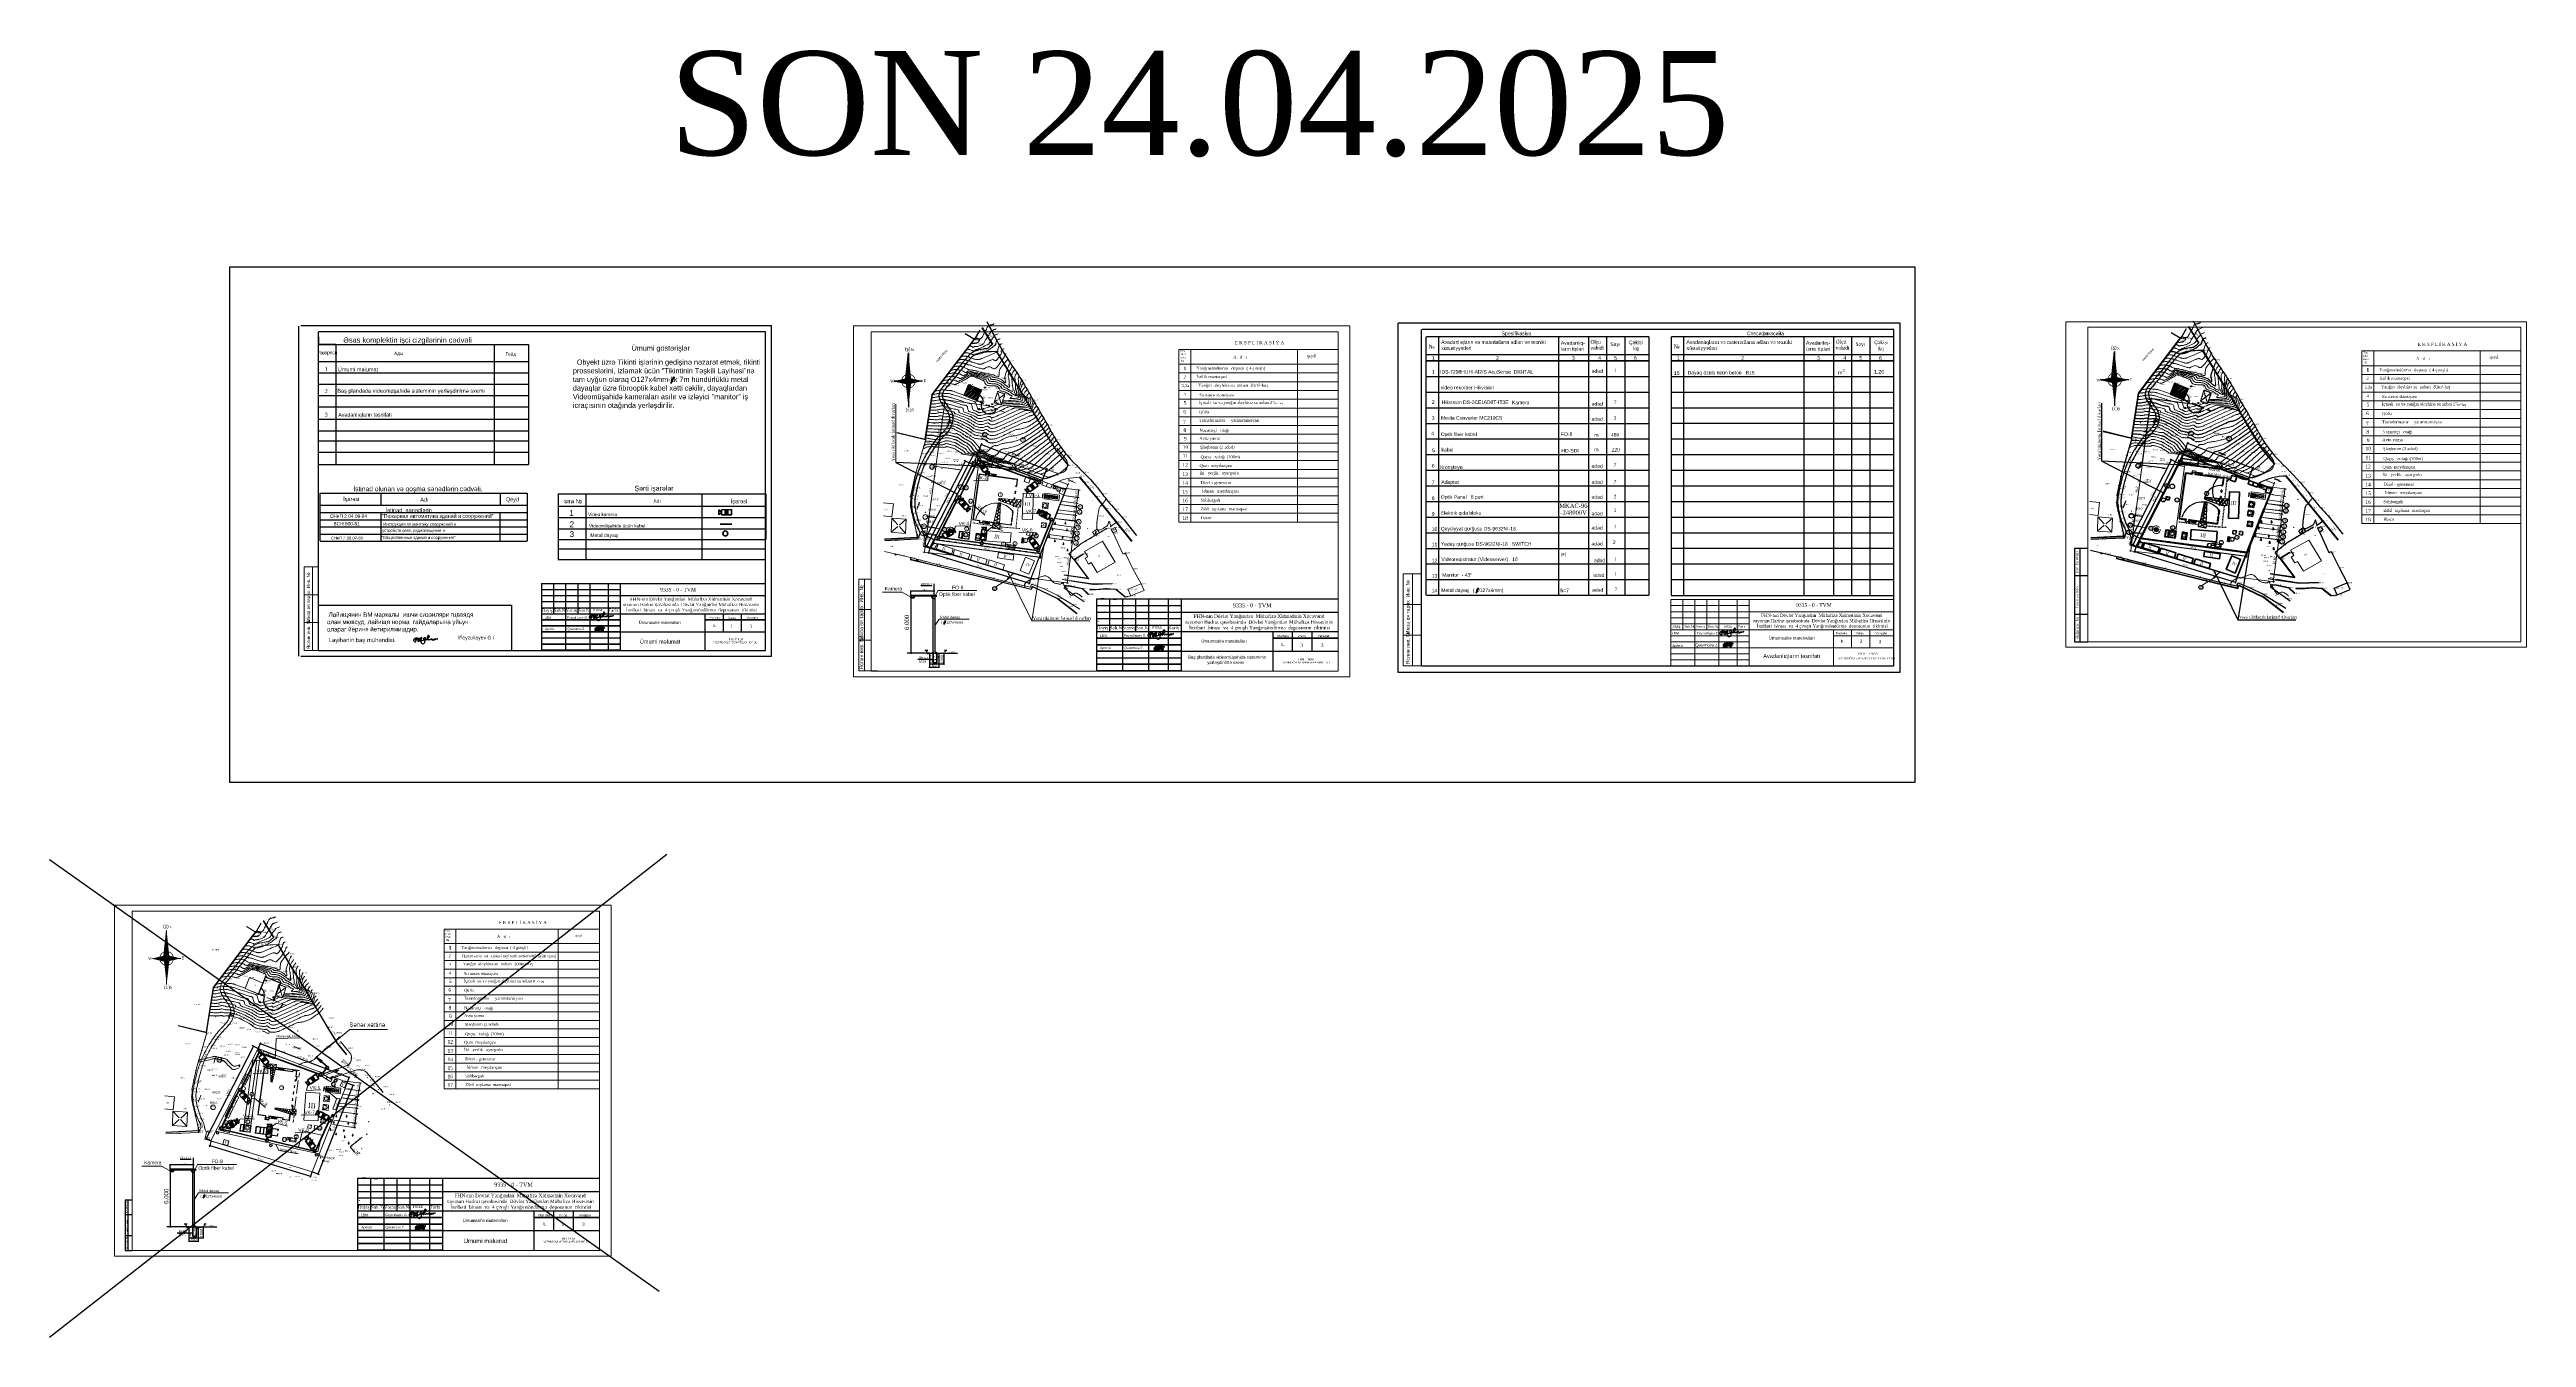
# Model space of a CAD drawing. Header units: feet. Extents: x 3381 to 682707, y 675186 to 4374675.
# Drawn here: x 680449 to 682707, y 4372325 to 4373499 of the extents above; entities outside this region: 7.
import ezdxf
from ezdxf.enums import TextEntityAlignment as Align

# ---------------------------------------------------------------- set-up
doc = ezdxf.new("R2010")
doc.units = ezdxf.units.FT
doc.header["$MEASUREMENT"] = 0
doc.header["$PDMODE"] = 34
doc.header["$PDSIZE"] = 0.01
for name, pattern in [('ACAD_ISO02W100', [15, 12, -3]), ('ACAD_ISO03W100', [30, 12, -18]), ('DASHED2', [0.375, 0.25, -0.125]), ('DASHEDX2', [38.1, 25.4, -12.7]), ('DUZ', [0]), ('JIS_02_0.7', [1.35, 0.75, -0.6])]:
    doc.linetypes.add(name, pattern=pattern)
doc.layers.get('0').update_dxf_attribs({"linetype": 'CONTINUOUS'})
doc.layers.get('Defpoints').update_dxf_attribs({"linetype": 'CONTINUOUS'})
for name, color, linetype in [('0_Point_Code', 6, 'CONTINUOUS'), ('0_Point_Height', 2, 'CONTINUOUS'), ('0_Point_Point', 7, 'CONTINUOUS'), ('Aqaclar', 3, 'CONTINUOUS'), ('col bitkisi', 7, 'CONTINUOUS'), ('Kompass', 7, 'CONTINUOUS'), ('Layer8', 7, 'CONTINUOUS'), ('Lep-Stolb', 7, 'CONTINUOUS'), ('polygon', 5, 'CONTINUOUS'), ('ramka', 7, 'CONTINUOUS'), ('Trees', 92, 'CONTINUOUS'), ('Yazilar', 7, 'CONTINUOUS'), ('yol', 7, 'CONTINUOUS'), ('Схема', 7, 'CONTINUOUS'), ('схемы', 7, 'CONTINUOUS'), ('шлейфы', 85, 'CONTINUOUS')]:
    doc.layers.add(name, color=color, linetype=linetype)
for name, color, linetype, lineweight in [('0_Ном._пера__100', 7, 'CONTINUOUS', 60), ('0_Ном._пера__7', 7, 'CONTINUOUS', 18), ('_cp_basic_Shtamp_0.5', 7, 'CONTINUOUS', 50), ('ANA HORIZONTAL', 24, 'CONTINUOUS', 30), ('Annotation - Text_Pen_No__1', 7, 'CONTINUOUS', 13), ('das tikili', 5, 'CONTINUOUS', 0), ('HORIZANTAL', 24, 'CONTINUOUS', 13), ('kontur', 5, 'CONTINUOUS', 0), ('Künc ştampının yazısı', 7, 'CONTINUOUS', 13), ('Layer2_Ном._пера__1', 7, 'CONTINUOUS', 15), ('rabit xt', 7, 'CONTINUOUS', 13), ('Su S1', 5, 'CONTINUOUS', 60), ('Text blocks_Ном._пера__1', 7, 'CONTINUOUS', 15), ('Text blocks_Ном._пера__7', 7, 'CONTINUOUS', 15), ('yol 6m', 250, 'CONTINUOUS', 30), ('Йїейбїбйещ_Pen_No__255', 7, 'CONTINUOUS', 13), ('окна', 150, 'CONTINUOUS', 15), ('перегородка', 130, 'CONTINUOUS', 20), ('перегородка_Ном._пера__1', 7, 'CONTINUOUS', 13), ('размер', 90, 'CONTINUOUS', 9), ('размер2_Ном._пера__1', 7, 'CONTINUOUS', 13), ('размер_Ном._пера__1', 7, 'CONTINUOUS', 15), ('ФОРМАТ', 7, 'CONTINUOUS', 5)]:
    doc.layers.add(name, color=color, linetype=linetype, lineweight=lineweight)
doc.styles.add('Arial', font='arial.ttf')
doc.styles.add('ARİAL', font='arial.ttf')
doc.styles.add('eeee', font='az97l01.TTF')
doc.styles.add('New  Roman', font='times.ttf')
doc.styles.get("Standard").update_dxf_attribs({"font": 'arial.ttf', "height": 1.5})
doc.styles.add('Standart', font='times.ttf')
doc.styles.add('style5', font='arialazlat.ttf', dxfattribs={"height": 400})
doc.styles.add('Times New  Roman', font='times.ttf')
doc.styles.add('СГЕНЕРИР_СТИЛЬ_1', font='a3ar(la).ttf')
doc.styles.add('СГЕНЕРИР_СТИЛЬ_2', font='arial.ttf')
doc.styles.add('СГЕНЕРИР_СТИЛЬ_8', font='a3ar(la).ttf')
doc.styles.add('Стандарт', font='times.ttf')
doc.styles.add('ттт', font='az97l01.TTF', dxfattribs={"height": 300})
doc.styles.add('тх', font='az97l01.TTF')
doc.linetypes.add('FENCELINE2', pattern='A,6.35,-2.54,[132,ltypeshp.shx,S=2.54,R=0,X=-2.54,Y=0],-2.54,25.4', length=36.83)
doc.dimstyles.new('ISO-25', dxfattribs={"dimtxt": 1.5, "dimasz": 1, "dimexe": 1.25, "dimexo": 0.625, "dimtad": 1, "dimtxsty": 'Standard', "dimblk": 'OBLIQUE', "dimcen": 2.5, "dimadec": 0, "dimazin": 0, "dimtfac": 1, "dimtmove": 0, "dimatfit": 3, "dimldrblk": 'OBLIQUE', "dimfxl": 1, "dimarcsym": 0})

# ---------------------------------------------------------------- blocks, each defined once
blk = doc.blocks.new('gho09')
at = {"layer": 'yol', "lineweight": 20, "ltscale": 0.4}
h = blk.add_hatch(dxfattribs=at)
h.set_pattern_fill('ANGLE', color=256, scale=0.02)
h.set_pattern_definition([(0, (0, 0), (0, 0.1397), [0.1016, -0.0381]), (90, (0, 0), (-0.1397, 0), [0.1016, -0.0381])])
h.paths.add_polyline_path([(6099.2, 5735.7), (6095.6, 5735.7), (6095.6, 5736.1), (6099.2, 5736.1)])
for points in [[(6099.2, 5735.7), (6095.6, 5735.7), (6095.6, 5736.1), (6099.2, 5736.1)], [(6097.8, 5728.5), (6097.2, 5728.5), (6097.2, 5727.9), (6097.8, 5727.9)]]:
    blk.add_lwpolyline(points, close=True, dxfattribs=at)
at = {"layer": 'yol', "lineweight": 30, "ltscale": 0.4}
for points in [[(6096.4, 5734.2), (6096.4, 5722.2), (6097.2, 5722.2), (6097.2, 5734.2)], [(6097.9, 5734.2), (6097.9, 5722.2), (6098.7, 5722.2), (6098.7, 5734.2)]]:
    blk.add_lwpolyline(points, close=True, dxfattribs=at)
at = {"layer": 'yol', "lineweight": 20, "ltscale": 0.4}
blk.add_lwpolyline([(6097.5, 5728.5), (6097.5, 5727.9), (6097.5, 5728.2), (6097.8, 5728.2), (6097.2, 5728.2)], dxfattribs=at)
blk = doc.blocks.new('_Oblique')
at = {"color": 0, "linetype": 'ByBlock', "lineweight": -2}
blk.add_line((-0.5, -0.5), (0.5, 0.5), dxfattribs=at)
blk = doc.blocks.new('*D23')
at = {"color": 0, "lineweight": -2, "transparency": 16777216}
for p, q in [((680596, 4372503.3), (680594.5, 4372498.4)), ((680594.8, 4372499.6), (680686.8, 4372471.6)), ((680688, 4372475.3), (680686.5, 4372470.4))]:
    blk.add_line(p, q, dxfattribs=at)
at = {"layer": 'Defpoints', "color": 0, "lineweight": 30, "transparency": 16777216}
for p in [(680596.2, 4372503.9), (680686.8, 4372471.6), (680688.2, 4372475.9)]:
    blk.add_point(p, dxfattribs=at)
at = {"color": 0, "lineweight": -2, "transparency": 16777216}
for p, rotation in [((680594.8, 4372499.6), 163.072486935853), ((680686.8, 4372471.6), 343.072486935853)]:
    blk.add_blockref('_Oblique', p, dxfattribs=dict(at, rotation=rotation))
at = {"color": 0, "lineweight": 9, "transparency": 16777216, "insert": (680641.3, 4372487), "char_height": 1.5, "attachment_point": 5, "rotation": 343.0725}
blk.add_mtext('96,17', dxfattribs=at)
blk = doc.blocks.new('*D24')
at = {"color": 0, "lineweight": -2, "transparency": 16777216}
for p, q in [((680693.6, 4372473.8), (680725.6, 4372554.8)), ((680720.8, 4372556.7), (680726.7, 4372554.3)), ((680688.8, 4372475.7), (680694.7, 4372473.3))]:
    blk.add_line(p, q, dxfattribs=at)
at = {"layer": 'Defpoints', "color": 0, "lineweight": 30, "transparency": 16777216}
for p in [(680720.2, 4372556.9), (680725.6, 4372554.8), (680688.2, 4372475.9)]:
    blk.add_point(p, dxfattribs=at)
at = {"color": 0, "lineweight": -2, "transparency": 16777216}
for p, rotation in [((680725.6, 4372554.8), 68.44292071496228), ((680693.6, 4372473.8), 248.4429207149623)]:
    blk.add_blockref('_Oblique', p, dxfattribs=dict(at, rotation=rotation))
at = {"color": 0, "lineweight": 9, "transparency": 16777216, "insert": (680708.1, 4372514.9), "char_height": 1.5, "attachment_point": 5, "rotation": 68.4429}
blk.add_mtext('87,09', dxfattribs=at)
blk = doc.blocks.new('*D25')
at = {"color": 0, "lineweight": -2, "transparency": 16777216}
for p, q in [((680639.4, 4372588.5), (680641.4, 4372593.7)), ((680640.9, 4372592.6), (680721.9, 4372561.6)), ((680720.4, 4372557.5), (680722.4, 4372562.7))]:
    blk.add_line(p, q, dxfattribs=at)
at = {"layer": 'Defpoints', "color": 0, "lineweight": 30, "transparency": 16777216}
for p in [(680639.2, 4372587.9), (680720.2, 4372556.9), (680721.9, 4372561.6)]:
    blk.add_point(p, dxfattribs=at)
at = {"color": 0, "lineweight": -2, "transparency": 16777216}
for p, rotation in [((680640.9, 4372592.6), 159.0573494500117), ((680721.9, 4372561.6), 339.0573494500117)]:
    blk.add_blockref('_Oblique', p, dxfattribs=dict(at, rotation=rotation))
at = {"color": 0, "lineweight": 9, "transparency": 16777216, "insert": (680682, 4372578.5), "char_height": 1.5, "attachment_point": 5, "rotation": 339.0573}
blk.add_mtext('86,73', dxfattribs=at)
blk = doc.blocks.new('*D26')
at = {"color": 0, "lineweight": -2, "transparency": 16777216}
for p, q in [((680634.7, 4372590.2), (680591.7, 4372506.2)), ((680638.6, 4372588.2), (680633.6, 4372590.8)), ((680595.6, 4372504.2), (680590.6, 4372506.8))]:
    blk.add_line(p, q, dxfattribs=at)
at = {"layer": 'Defpoints', "color": 0, "lineweight": 30, "transparency": 16777216}
for p in [(680639.2, 4372587.9), (680591.7, 4372506.2), (680596.2, 4372503.9)]:
    blk.add_point(p, dxfattribs=at)
at = {"color": 0, "lineweight": -2, "transparency": 16777216}
for p, rotation in [((680634.7, 4372590.2), 62.89187712919826), ((680591.7, 4372506.2), 242.8918771291982)]:
    blk.add_blockref('_Oblique', p, dxfattribs=dict(at, rotation=rotation))
at = {"color": 0, "lineweight": 9, "transparency": 16777216, "insert": (680611.8, 4372548.9), "char_height": 1.5, "attachment_point": 5, "rotation": 62.8919}
blk.add_mtext('94,37', dxfattribs=at)
blk = doc.blocks.new('*D27')
at = {"color": 0, "lineweight": -2, "transparency": 16777216}
for p, q in [((680726, 4372528.9), (680729.9, 4372528.3)), ((680727.5, 4372520.1), (680728.6, 4372528.5)), ((680724.9, 4372520.5), (680728.7, 4372519.9))]:
    blk.add_line(p, q, dxfattribs=at)
at = {"layer": 'Defpoints', "color": 0, "lineweight": 30, "transparency": 16777216}
for p in [(680725.4, 4372528.9), (680728.6, 4372528.5), (680724.2, 4372520.5)]:
    blk.add_point(p, dxfattribs=at)
at = {"color": 0, "lineweight": -2, "transparency": 16777216}
for p, rotation in [((680728.6, 4372528.5), 82.14074680125712), ((680727.5, 4372520.1), 262.1407468012571)]:
    blk.add_blockref('_Oblique', p, dxfattribs=dict(at, rotation=rotation))
at = {"color": 0, "lineweight": 9, "transparency": 16777216, "insert": (680726.7, 4372524.5), "char_height": 1.5, "attachment_point": 5, "rotation": 82.1407}
blk.add_mtext('{\\fArial|b0|i0|c238|p34;8.50}', dxfattribs=at)
blk = doc.blocks.new('*D28')
at = {"color": 0, "lineweight": -2, "transparency": 16777216}
blk.add_arc((680653.1, 4372632.2), 9.17, 157.6168, 262.2234, dxfattribs=at)
at = {"layer": 'Defpoints', "color": 0, "lineweight": 30, "transparency": 16777216}
for p in [(680654.8, 4372644.6), (680633.2, 4372640.4, 709.3), (680646.9, 4372625.4), (680664.6, 4372627.4, 709), (680642.3, 4372552.8)]:
    blk.add_point(p, dxfattribs=at)
at = {"color": 0, "lineweight": -2, "transparency": 16777216}
for p, rotation in [((680644.7, 4372635.7), 67.61681356812288), ((680651.9, 4372623.1), 352.2234362133805)]:
    blk.add_blockref('_Oblique', p, dxfattribs=dict(at, rotation=rotation))
at = {"color": 0, "lineweight": 9, "transparency": 16777216, "insert": (680646.4, 4372628.3), "char_height": 1.5, "attachment_point": 5, "rotation": 299.9201}
blk.add_mtext('105°', dxfattribs=at)
blk = doc.blocks.new('*D29')
at = {"color": 0, "lineweight": -2, "transparency": 16777216}
blk.add_arc((680639.3, 4372637.9), 5.44, 337.6168, 67.1856, dxfattribs=at)
at = {"layer": 'Defpoints', "color": 0, "lineweight": 30, "transparency": 16777216}
for p in [(680643.5, 4372647.9, 709.8), (680643.6, 4372641.2), (680633.2, 4372640.4, 709.3), (680639.3, 4372637.9, 709.2), (680664.6, 4372627.4, 709)]:
    blk.add_point(p, dxfattribs=at)
at = {"color": 0, "lineweight": -2, "transparency": 16777216}
for p, rotation in [((680641.4, 4372642.9), 157.1855575495815), ((680644.3, 4372635.8), 247.6168135669211)]:
    blk.add_blockref('_Oblique', p, dxfattribs=dict(at, rotation=rotation))
at = {"color": 0, "lineweight": 9, "transparency": 16777216, "insert": (680645.6, 4372640.5), "char_height": 1.5, "attachment_point": 5, "rotation": 292.4012}
blk.add_mtext('90°', dxfattribs=at)
blk = doc.blocks.new('*D30')
at = {"color": 0, "lineweight": -2, "transparency": 16777216}
blk.add_arc((680653.1, 4372632.2), 9.03, 262.2234, 337.6168, dxfattribs=at)
at = {"layer": 'Defpoints', "color": 0, "lineweight": 30, "transparency": 16777216}
for p in [(680654.8, 4372644.6), (680633.2, 4372640.4, 709.3), (680659.2, 4372625.5), (680664.6, 4372627.4, 709), (680642.3, 4372552.8)]:
    blk.add_point(p, dxfattribs=at)
at = {"color": 0, "lineweight": -2, "transparency": 16777216}
for p, rotation in [((680651.9, 4372623.2), 172.2234362133806), ((680661.5, 4372628.7), 67.61681356790068)]:
    blk.add_blockref('_Oblique', p, dxfattribs=dict(at, rotation=rotation))
at = {"color": 0, "lineweight": 9, "transparency": 16777216, "insert": (680656.9, 4372625.5), "char_height": 1.5, "attachment_point": 5, "rotation": 29.9201}
blk.add_mtext('75°', dxfattribs=at)
blk = doc.blocks.new('*D31')
at = {"color": 0, "lineweight": -2, "transparency": 16777216}
for p, q in [((680639.5, 4372638.4), (680646.2, 4372654.7)), ((680645.8, 4372653.5), (680659.6, 4372647.8)), ((680653.4, 4372632.7), (680660.1, 4372649))]:
    blk.add_line(p, q, dxfattribs=at)
at = {"layer": 'Defpoints', "color": 0, "lineweight": 30, "transparency": 16777216}
for p in [(680659.6, 4372647.8), (680639.3, 4372637.9, 709.2), (680653.1, 4372632.2)]:
    blk.add_point(p, dxfattribs=at)
at = {"color": 0, "lineweight": -2, "transparency": 16777216}
for p, rotation in [((680645.8, 4372653.5), 157.6168135686343), ((680659.6, 4372647.8), 337.6168135686343)]:
    blk.add_blockref('_Oblique', p, dxfattribs=dict(at, rotation=rotation))
at = {"color": 0, "lineweight": 9, "transparency": 16777216, "insert": (680653.8, 4372651.7), "char_height": 1.5, "attachment_point": 5, "rotation": 337.6168}
blk.add_mtext('{\\fArial|b0|i0|c238|p34;15.0}', dxfattribs=at)
blk = doc.blocks.new('imza')
at = {"layer": 'Trees', "color": 7, "lineweight": 35}
for points in [[(119720, 323671), (66422, 219944), (42890, 182637), (19967, 146297), (15300, 146297), (15300, 151548), (15300, 160199), (18817, 172635), (28167, 199489), (43494, 233005), (60112, 260506), (74006, 275754), (81247, 279703), (86499, 279703), (90251, 274776), (101934, 255493), (109353, 251051), (121336, 249109), (137421, 252022), (148648, 258819), (157824, 266372), (205102, 327179), (234949, 372477), (188278, 301645), (182164, 285472), (71039, 58567), (49297, 29796), (22297, 5315), (11999, 1421), (4890, 2720), (2153, 6441), (2153, 12680), (2153, 20998), (5657, 28003), (37175, 81506), (58069, 109161), (93158, 155604), (168836, 244492), (249359, 331849), (257092, 340239), (267608, 348560), (272179, 348560), (274632, 345775), (272513, 338421), (268929, 325976), (203932, 193993), (142303, 85970), (130681, 66803), (114116, 45299), (98340, 31119), (92665, 28851), (87444, 28851), (85288, 32367), (85288, 37925), (85288, 44958), (87785, 51878), (98000, 70822), (130411, 121776), (153236, 150731), (232390, 243285), (351751, 368187), (356609, 368187), (280335, 206621), (181882, 35886)], [(167136, 278349), (194691, 296062), (213990, 303970), (238885, 310721), (256638, 315535), (272291, 315535), (283870, 315535), (288695, 311333), (297931, 303288), (300852, 289924), (297572, 276036), (281361, 255206), (258010, 238040), (218752, 224087), (197993, 207372), (191226, 198858), (222154, 216298), (234032, 222996), (254203, 236686), (270940, 233782), (279104, 227565), (287462, 209110), (290183, 197066), (291281, 179704), (287836, 144642), (284270, 127093), (277886, 112915), (266529, 99357), (254031, 84436), (238452, 74448), (220952, 63228), (199475, 53640), (184462, 48973), (168676, 47383), (150237, 48242), (133752, 50038), (116228, 54219), (101027, 60416), (87626, 70611), (80826, 85804), (80826, 97798), (84626, 110592), (93027, 117788), (105628, 122386), (113861, 125390), (128629, 127783), (143203, 130145), (188423, 137473), (208420, 139584), (232323, 144536), (242885, 146724), (260979, 152750), (281350, 158414), (316662, 175080), (344127, 193380), (371539, 214476), (399090, 240115), (422514, 265598), (436403, 289010), (444708, 307514), (452855, 329232), (455833, 342579), (455833, 353795), (452179, 358621), (448393, 355754), (443175, 347926), (431148, 330820), (423464, 312790), (405582, 278084), (392800, 247509), (381371, 219323), (369936, 198963), (352731, 165608), (342564, 145896), (333386, 122755), (325788, 103596), (321219, 92074), (324285, 92074), (330880, 103244), (341696, 116427), (359107, 132905), (379155, 154789), (397358, 170872), (414305, 185281), (429715, 200550), (445524, 211968), (458145, 219271), (463857, 219271), (463857, 215022), (459473, 201745), (451237, 188202), (444707, 177465), (442469, 169480), (442469, 163240), (447517, 167090), (517041, 225315), (556686, 256394), (599532, 284291), (618334, 296532), (632144, 301800), (636726, 301800), (633761, 294931), (629347, 284702), (625366, 275480), (627697, 269475), (631605, 266781), (640634, 266781), (650741, 263010), (657067, 260650)], [(416076, 13564), (441715, 13213), (458574, 18127), (480976, 24657), (502998, 31077), (509500, 40944)], [(500295, 211291), (469701, 179690), (457620, 165559), (446670, 148138), (439881, 137337), (439881, 129823), (442153, 119815), (447100, 108759), (453312, 100716), (460795, 93379), (470068, 84285), (481124, 79974), (493395, 75189), (506395, 73483), (520532, 74529), (530621, 75973), (540432, 81089), (553371, 90326), (561192, 100700), (567337, 108853), (567337, 120783), (567337, 134994), (570340, 155600), (574321, 172086), (574321, 178197), (570767, 179902), (567354, 179902), (555552, 175781), (528326, 166273), (516876, 164269), (512184, 166685), (510620, 173223), (510620, 181607), (510620, 198280), (510620, 206239), (505354, 208939), (497818, 204818), (489111, 199738)], [(477209, 278739), (480314, 298392), (480314, 310116), (498253, 322873), (528957, 335286), (545658, 341551), (552098, 343967), (556652, 343967), (560453, 339788)]]:
    blk.add_lwpolyline(points, dxfattribs=at)
blk = doc.blocks.new('V-V2')
at = {"ltscale": 0.5}
for color, points in [(3, [(750, 202), (550, 201), (550, 1), (750, 2)]), (5, [(750, 2), (550, 1), (550, -197), (750, -197)]), (2, [(950, 203), (750, 202), (750, 2), (951, 3)]), (7, [(951, 3), (750, 2), (750, -197), (952, -197)])]:
    blk.add_hatch(color=color, dxfattribs=at).paths.add_polyline_path(points)
for p, q in [((251, -49), (251, 251)), ((251, 251), (1251, 251)), ((1251, 251), (1251, -249)), ((1251, 1), (1501, 251)), ((1501, -249), (1251, 1)), ((1501, 251), (1501, -249)), ((251, -249), (251, -49)), ((1251, -249), (251, -249))]:
    blk.add_line(p, q)
blk = doc.blocks.new('_ArchTick')
at = {"color": 0, "linetype": 'ByBlock', "const_width": 0.15}
blk.add_lwpolyline([(-0.5, -0.5), (0.5, 0.5)], dxfattribs=at)
blk = doc.blocks.new('*D40')
at = {"color": 0, "lineweight": -2, "transparency": 16777216}
for p, q in [((682351.4, 4373045.3), (682349.9, 4373040.4)), ((682350.2, 4373041.6), (682442.2, 4373013.6)), ((682443.4, 4373017.3), (682441.9, 4373012.4))]:
    blk.add_line(p, q, dxfattribs=at)
at = {"layer": 'Defpoints', "color": 0, "lineweight": 30, "transparency": 16777216}
for p in [(682351.6, 4373045.9), (682442.2, 4373013.6), (682443.6, 4373017.9)]:
    blk.add_point(p, dxfattribs=at)
at = {"color": 0, "lineweight": -2, "transparency": 16777216}
for p, rotation in [((682350.2, 4373041.6), 163.072486935853), ((682442.2, 4373013.6), 343.072486935853)]:
    blk.add_blockref('_Oblique', p, dxfattribs=dict(at, rotation=rotation))
at = {"color": 0, "lineweight": 18, "transparency": 16777216, "insert": (682396.7, 4373029), "char_height": 1.5, "attachment_point": 5, "rotation": 343.0725}
blk.add_mtext('96,17', dxfattribs=at)
blk = doc.blocks.new('*D41')
at = {"color": 0, "lineweight": -2, "transparency": 16777216}
for p, q in [((682391.5, 4373131.5), (682348.5, 4373047.5)), ((682394, 4373130.2), (682390.4, 4373132.1)), ((682351, 4373046.2), (682347.4, 4373048.1))]:
    blk.add_line(p, q, dxfattribs=at)
at = {"layer": 'Defpoints', "color": 0, "lineweight": 30, "transparency": 16777216}
for p in [(682394.6, 4373129.9), (682348.5, 4373047.5), (682351.6, 4373045.9)]:
    blk.add_point(p, dxfattribs=at)
at = {"color": 0, "lineweight": -2, "transparency": 16777216}
for p, rotation in [((682391.5, 4373131.5), 62.89187712919826), ((682348.5, 4373047.5), 242.8918771291982)]:
    blk.add_blockref('_Oblique', p, dxfattribs=dict(at, rotation=rotation))
at = {"color": 0, "lineweight": 18, "transparency": 16777216, "insert": (682368.3, 4373089.5), "char_height": 1.5, "attachment_point": 5, "rotation": 62.8919}
blk.add_mtext('94,37', dxfattribs=at)
blk = doc.blocks.new('*D42')
at = {"color": 0, "lineweight": -2, "transparency": 16777216}
blk.add_arc((682394.7, 4373179.9), 5.44, 337.6168, 67.1856, dxfattribs=at)
at = {"layer": 'Defpoints', "color": 0, "lineweight": 30, "transparency": 16777216}
for p in [(682398.9, 4373189.9, 709.8), (682388.6, 4373182.4, 709.3), (682394.7, 4373179.9, 709.2), (682400.1, 4373180.6), (682420, 4373169.5, 709)]:
    blk.add_point(p, dxfattribs=at)
at = {"color": 0, "lineweight": -2, "transparency": 16777216}
for p, rotation in [((682396.8, 4373184.9), 157.1855575513138), ((682399.7, 4373177.8), 247.6168135676132)]:
    blk.add_blockref('_Oblique', p, dxfattribs=dict(at, rotation=rotation))
at = {"color": 0, "lineweight": 25, "transparency": 16777216, "insert": (682401, 4373182.5), "char_height": 1.5, "attachment_point": 5, "rotation": 292.4012}
blk.add_mtext('90°', dxfattribs=at)
blk = doc.blocks.new('*D43')
at = {"color": 0, "lineweight": -2, "transparency": 16777216}
for p, q in [((682481.4, 4373055.3), (682480.8, 4373055.4)), ((682482.1, 4373060.8), (682481.5, 4373060.9)), ((682482.1, 4373055.2), (682482.7, 4373060.8))]:
    blk.add_line(p, q, dxfattribs=at)
at = {"layer": 'Defpoints', "color": 0, "lineweight": 30, "transparency": 16777216}
for p in [(682482.1, 4373055.2), (682482.7, 4373060.8, 243.2), (682482.7, 4373060.8)]:
    blk.add_point(p, dxfattribs=at)
at = {"color": 0, "lineweight": -2, "transparency": 16777216}
for p, rotation in [((682482.1, 4373055.2), 262.9940331473017), ((682482.7, 4373060.8), 82.99403314730169)]:
    blk.add_blockref('_Oblique', p, dxfattribs=dict(at, rotation=rotation))
at = {"color": 0, "lineweight": 18, "transparency": 16777216, "insert": (682481, 4373058.2), "char_height": 1.5, "attachment_point": 5, "rotation": 82.994}
blk.add_mtext('{\\fArial|b0|i0|c238|p34;5.50}', dxfattribs=at)
blk = doc.blocks.new('*D44')
at = {"color": 0, "lineweight": -2, "transparency": 16777216}
for p, q in [((682349.5, 4373065), (682350.8, 4373074.1)), ((682357, 4373073.3), (682349.6, 4373074.3)), ((682355.8, 4373064.1), (682348.3, 4373065.1))]:
    blk.add_line(p, q, dxfattribs=at)
at = {"layer": 'Defpoints', "color": 0, "lineweight": 30, "transparency": 16777216}
for p in [(682350.8, 4373074.1), (682357.7, 4373073.2), (682356.4, 4373064, -452.4)]:
    blk.add_point(p, dxfattribs=at)
at = {"color": 0, "lineweight": -2, "transparency": 16777216}
for p, rotation in [((682350.8, 4373074.1), 82.22327199982546), ((682349.5, 4373065), 262.2232719998254)]:
    blk.add_blockref('_Oblique', p, dxfattribs=dict(at, rotation=rotation))
at = {"color": 0, "lineweight": 18, "transparency": 16777216, "insert": (682348.8, 4373069.7), "char_height": 1.5, "attachment_point": 5, "rotation": 82.2233}
blk.add_mtext('{\\fArial|b0|i0|c238|p34;9.0}', dxfattribs=at)
blk = doc.blocks.new('*D35')
at = {"color": 0, "lineweight": -2, "transparency": 16777216}
for p, q in [((682394.8, 4373130.5), (682399, 4373141.4)), ((682398.5, 4373140.2), (682458, 4373117.5)), ((682454.3, 4373107.8), (682458.4, 4373118.6))]:
    blk.add_line(p, q, dxfattribs=at)
at = {"layer": 'Defpoints', "color": 0, "lineweight": 30, "transparency": 16777216}
for p in [(682394.6, 4373129.9), (682458, 4373117.5), (682454, 4373107.2)]:
    blk.add_point(p, dxfattribs=at)
at = {"color": 0, "lineweight": -2, "transparency": 16777216}
for p, rotation in [((682398.5, 4373140.2), 159.0573494502388), ((682458, 4373117.5), 339.0573494502387)]:
    blk.add_blockref('_Oblique', p, dxfattribs=dict(at, rotation=rotation))
at = {"color": 0, "lineweight": 18, "transparency": 16777216, "insert": (682428.8, 4373130.3), "char_height": 1.5, "attachment_point": 5, "rotation": 339.0573}
blk.add_mtext('63,68', dxfattribs=at)
blk = doc.blocks.new('*D36')
at = {"color": 0, "lineweight": -2, "transparency": 16777216}
for p, q in [((682348.8, 4373056.6), (682383.8, 4373125.1)), ((682389.6, 4373122.1), (682382.7, 4373125.6)), ((682354.6, 4373053.6), (682347.7, 4373057.2))]:
    blk.add_line(p, q, dxfattribs=at)
at = {"layer": 'Defpoints', "color": 0, "lineweight": 30, "transparency": 16777216}
for p in [(682383.8, 4373125.1), (682390.2, 4373121.8), (682355.1, 4373053.3)]:
    blk.add_point(p, dxfattribs=at)
at = {"color": 0, "lineweight": -2, "transparency": 16777216}
for p, rotation in [((682383.8, 4373125.1), 62.89187712935262), ((682348.8, 4373056.6), 242.8918771293526)]:
    blk.add_blockref('_Oblique', p, dxfattribs=dict(at, rotation=rotation))
at = {"color": 0, "lineweight": 18, "transparency": 16777216, "insert": (682366.3, 4373093.9), "char_height": 1.5, "attachment_point": 5, "rotation": 62.8919}
blk.add_mtext('{\\fArial|b0|i0|c238|p34;77.0}', dxfattribs=at)
blk = doc.blocks.new('*D37')
at = {"color": 0, "lineweight": -2, "transparency": 16777216}
for p, q in [((682390.3, 4373122.4), (682390.6, 4373125)), ((682390.4, 4373123.8), (682429.3, 4373118.9)), ((682429.1, 4373117.6), (682429.4, 4373120.2))]:
    blk.add_line(p, q, dxfattribs=at)
at = {"layer": 'Defpoints', "color": 0, "lineweight": 30, "transparency": 16777216}
for p in [(682390.2, 4373121.8), (682429, 4373117), (682429.3, 4373118.9)]:
    blk.add_point(p, dxfattribs=at)
at = {"color": 0, "lineweight": -2, "transparency": 16777216}
for p, rotation in [((682390.4, 4373123.8), 172.9079159847132), ((682429.3, 4373118.9), 352.9079159847132)]:
    blk.add_blockref('_Oblique', p, dxfattribs=dict(at, rotation=rotation))
at = {"color": 0, "lineweight": 18, "transparency": 16777216, "insert": (682410, 4373122.7), "char_height": 1.5, "attachment_point": 5, "rotation": 352.9079}
blk.add_mtext('{\\fArial|b0|i0|c238|p34;39.0}', dxfattribs=at)
blk = doc.blocks.new('*D38')
at = {"color": 0, "lineweight": -2, "transparency": 16777216}
for p, q in [((682429.2, 4373117.6), (682430.1, 4373119.8)), ((682429.7, 4373118.7), (682454.8, 4373109.1)), ((682454.3, 4373108), (682455.2, 4373110.2))]:
    blk.add_line(p, q, dxfattribs=at)
at = {"layer": 'Defpoints', "color": 0, "lineweight": 30, "transparency": 16777216}
for p in [(682429, 4373117), (682454.1, 4373107.4), (682454.8, 4373109.1)]:
    blk.add_point(p, dxfattribs=at)
at = {"color": 0, "lineweight": -2, "transparency": 16777216}
for p, rotation in [((682429.7, 4373118.7), 159.0895513986709), ((682454.8, 4373109.1), 339.0895513986709)]:
    blk.add_blockref('_Oblique', p, dxfattribs=dict(at, rotation=rotation))
at = {"color": 0, "lineweight": 18, "transparency": 16777216, "insert": (682442.7, 4373115.2), "char_height": 1.5, "attachment_point": 5, "rotation": 339.0896}
blk.add_mtext('{\\fArial|b0|i0|c238|p34;26.80}', dxfattribs=at)
blk = doc.blocks.new('*D39')
at = {"color": 0, "lineweight": -2, "transparency": 16777216}
for p, q in [((682355, 4373052.7), (682354.5, 4373049)), ((682354.7, 4373050.2), (682452.3, 4373037.3)), ((682452.6, 4373039.7), (682452.2, 4373036.1))]:
    blk.add_line(p, q, dxfattribs=at)
at = {"layer": 'Defpoints', "color": 0, "lineweight": 30, "transparency": 16777216}
for p in [(682355.1, 4373053.3), (682452.3, 4373037.3), (682452.7, 4373040.3)]:
    blk.add_point(p, dxfattribs=at)
at = {"color": 0, "lineweight": -2, "transparency": 16777216}
for p, rotation in [((682354.7, 4373050.2), 172.4585361197717), ((682452.3, 4373037.3), 352.4585361197717)]:
    blk.add_blockref('_Oblique', p, dxfattribs=dict(at, rotation=rotation))
at = {"color": 0, "lineweight": 18, "transparency": 16777216, "insert": (682403.7, 4373045.2), "char_height": 1.5, "attachment_point": 5, "rotation": 352.4585}
blk.add_mtext('{\\fArial|b0|i0|c238|p34;98.50}', dxfattribs=at)
blk = doc.blocks.new('*D45')
at = {"color": 0, "lineweight": -2, "transparency": 16777216}
blk.add_arc((682405.5, 4373175.4), 7.31, 157.6168, 262.2234, dxfattribs=at)
at = {"layer": 'Defpoints', "color": 0, "lineweight": 30, "transparency": 16777216}
for p in [(682407.1, 4373187), (682388.6, 4373182.4, 709.3), (682400.6, 4373170), (682420, 4373169.5, 709), (682394.6, 4373095.2)]:
    blk.add_point(p, dxfattribs=at)
at = {"color": 0, "lineweight": -2, "transparency": 16777216}
for p, rotation in [((682398.8, 4373178.2), 67.61681356664572), ((682404.5, 4373168.2), 352.223436213165)]:
    blk.add_blockref('_Oblique', p, dxfattribs=dict(at, rotation=rotation))
at = {"color": 0, "lineweight": 20, "transparency": 16777216, "insert": (682400.4, 4373172.5), "char_height": 1.5, "attachment_point": 5, "rotation": 299.9201}
blk.add_mtext('105°', dxfattribs=at)
blk = doc.blocks.new('*D46')
at = {"color": 0, "lineweight": -2, "transparency": 16777216}
blk.add_arc((682405.5, 4373175.4), 7.32, 262.2234, 337.6168, dxfattribs=at)
at = {"layer": 'Defpoints', "color": 0, "lineweight": 30, "transparency": 16777216}
for p in [(682407.1, 4373187), (682388.6, 4373182.4, 709.3), (682410.5, 4373170), (682420, 4373169.5, 709), (682394.6, 4373095.2)]:
    blk.add_point(p, dxfattribs=at)
at = {"color": 0, "lineweight": -2, "transparency": 16777216}
for p, rotation in [((682404.5, 4373168.2), 172.223436213165), ((682412.3, 4373172.6), 67.61681356779708)]:
    blk.add_blockref('_Oblique', p, dxfattribs=dict(at, rotation=rotation))
at = {"color": 0, "lineweight": 20, "transparency": 16777216, "insert": (682408.5, 4373170.3), "char_height": 1.5, "attachment_point": 5, "rotation": 29.9201}
blk.add_mtext('75°', dxfattribs=at)
blk = doc.blocks.new('*D49')
at = {"color": 0, "lineweight": -2, "transparency": 16777216}
for p, q in [((681251.4, 4373044.3), (681249.9, 4373039.3)), ((681250.3, 4373040.5), (681342.3, 4373012.5)), ((681343.4, 4373016.3), (681341.9, 4373011.3))]:
    blk.add_line(p, q, dxfattribs=at)
at = {"layer": 'Defpoints', "color": 0, "lineweight": 30, "transparency": 16777216}
for p in [(681251.6, 4373044.9), (681342.3, 4373012.5), (681343.6, 4373016.9)]:
    blk.add_point(p, dxfattribs=at)
at = {"color": 0, "lineweight": -2, "transparency": 16777216}
for p, rotation in [((681250.3, 4373040.5), 163.072486935853), ((681342.3, 4373012.5), 343.072486935853)]:
    blk.add_blockref('_Oblique', p, dxfattribs=dict(at, rotation=rotation))
at = {"color": 0, "lineweight": 20, "transparency": 16777216, "insert": (681296.7, 4373027.9), "char_height": 1.5, "attachment_point": 5, "rotation": 343.0725}
blk.add_mtext('96,17', dxfattribs=at)
blk = doc.blocks.new('*D50')
at = {"color": 0, "lineweight": -2, "transparency": 16777216}
for p, q in [((681291.6, 4373130.4), (681248.6, 4373046.4)), ((681294.1, 4373129.1), (681290.5, 4373131)), ((681251.1, 4373045.1), (681247.5, 4373047))]:
    blk.add_line(p, q, dxfattribs=at)
at = {"layer": 'Defpoints', "color": 0, "lineweight": 30, "transparency": 16777216}
for p in [(681294.6, 4373128.9), (681248.6, 4373046.4), (681251.6, 4373044.9)]:
    blk.add_point(p, dxfattribs=at)
at = {"color": 0, "lineweight": -2, "transparency": 16777216}
for p, rotation in [((681291.6, 4373130.4), 62.89187712919826), ((681248.6, 4373046.4), 242.8918771291982)]:
    blk.add_blockref('_Oblique', p, dxfattribs=dict(at, rotation=rotation))
at = {"color": 0, "lineweight": 18, "transparency": 16777216, "insert": (681268.4, 4373088.4), "char_height": 1.5, "attachment_point": 5, "rotation": 62.8919}
blk.add_mtext('94,37', dxfattribs=at)
blk = doc.blocks.new('*D59')
at = {"color": 0, "lineweight": -2, "transparency": 16777216}
blk.add_arc((681294.8, 4373178.8), 5.44, 337.6168, 67.1856, dxfattribs=at)
at = {"layer": 'Defpoints', "color": 0, "lineweight": 30, "transparency": 16777216}
for p in [(681299, 4373188.8, 709.8), (681288.6, 4373181.3, 709.3), (681294.8, 4373178.8, 709.2), (681299.1, 4373182.1), (681320.1, 4373168.4, 709)]:
    blk.add_point(p, dxfattribs=at)
at = {"color": 0, "lineweight": -2, "transparency": 16777216}
for p, rotation in [((681296.9, 4373183.8), 157.1855575513138), ((681299.8, 4373176.7), 247.6168135683002)]:
    blk.add_blockref('_Oblique', p, dxfattribs=dict(at, rotation=rotation))
at = {"color": 0, "lineweight": 20, "transparency": 16777216, "insert": (681301.1, 4373181.4), "char_height": 1.5, "attachment_point": 5, "rotation": 292.4012}
blk.add_mtext('90°', dxfattribs=at)
blk = doc.blocks.new('*D60')
at = {"color": 0, "lineweight": -2, "transparency": 16777216}
for p, q in [((681381.5, 4373054.2), (681380.9, 4373054.3)), ((681382.2, 4373059.8), (681381.6, 4373059.8)), ((681382.1, 4373054.2), (681382.8, 4373059.7))]:
    blk.add_line(p, q, dxfattribs=at)
at = {"layer": 'Defpoints', "color": 0, "lineweight": 30, "transparency": 16777216}
for p in [(681382.1, 4373054.2), (681382.8, 4373059.7, 243.2), (681382.8, 4373059.7)]:
    blk.add_point(p, dxfattribs=at)
at = {"color": 0, "lineweight": -2, "transparency": 16777216}
for p, rotation in [((681382.1, 4373054.2), 262.9940331473017), ((681382.8, 4373059.7), 82.99403314730169)]:
    blk.add_blockref('_Oblique', p, dxfattribs=dict(at, rotation=rotation))
at = {"color": 0, "lineweight": 20, "transparency": 16777216, "insert": (681381.1, 4373057.1), "char_height": 1.5, "attachment_point": 5, "rotation": 82.994}
blk.add_mtext('{\\fArial|b0|i0|c238|p34;5.50}', dxfattribs=at)
blk = doc.blocks.new('*D58')
at = {"color": 0, "lineweight": -2, "transparency": 16777216}
for p, q in [((681257.1, 4373072.2), (681249.6, 4373073.2)), ((681249.6, 4373063.9), (681250.8, 4373073)), ((681255.8, 4373063), (681248.4, 4373064))]:
    blk.add_line(p, q, dxfattribs=at)
at = {"layer": 'Defpoints', "color": 0, "lineweight": 30, "transparency": 16777216}
for p in [(681250.8, 4373073), (681257.7, 4373072.1), (681256.5, 4373062.9, -452.4)]:
    blk.add_point(p, dxfattribs=at)
at = {"color": 0, "lineweight": -2, "transparency": 16777216}
for p, rotation in [((681250.8, 4373073), 82.22327199982546), ((681249.6, 4373063.9), 262.2232719998254)]:
    blk.add_blockref('_Oblique', p, dxfattribs=dict(at, rotation=rotation))
at = {"color": 0, "lineweight": 20, "transparency": 16777216, "insert": (681248.8, 4373068.6), "char_height": 1.5, "attachment_point": 5, "rotation": 82.2233}
blk.add_mtext('{\\fArial|b0|i0|c238|p34;9.0}', dxfattribs=at)
blk = doc.blocks.new('*D51')
at = {"color": 0, "lineweight": -2, "transparency": 16777216}
for p, q in [((681294.8, 4373129.4), (681299, 4373140.3)), ((681298.6, 4373139.1), (681358, 4373116.4)), ((681354.3, 4373106.7), (681358.5, 4373117.5))]:
    blk.add_line(p, q, dxfattribs=at)
at = {"layer": 'Defpoints', "color": 0, "lineweight": 30, "transparency": 16777216}
for p in [(681294.6, 4373128.9), (681358, 4373116.4), (681354.1, 4373106.1)]:
    blk.add_point(p, dxfattribs=at)
at = {"color": 0, "lineweight": -2, "transparency": 16777216}
for p, rotation in [((681298.6, 4373139.1), 159.0573494502388), ((681358, 4373116.4), 339.0573494502387)]:
    blk.add_blockref('_Oblique', p, dxfattribs=dict(at, rotation=rotation))
at = {"color": 0, "lineweight": 20, "transparency": 16777216, "insert": (681328.8, 4373129.2), "char_height": 1.5, "attachment_point": 5, "rotation": 339.0573}
blk.add_mtext('63,68', dxfattribs=at)
blk = doc.blocks.new('*D52')
at = {"color": 0, "lineweight": -2, "transparency": 16777216}
for p, q in [((681248.8, 4373055.5), (681283.9, 4373124)), ((681289.7, 4373121), (681282.8, 4373124.5)), ((681254.6, 4373052.5), (681247.7, 4373056.1))]:
    blk.add_line(p, q, dxfattribs=at)
at = {"layer": 'Defpoints', "color": 0, "lineweight": 30, "transparency": 16777216}
for p in [(681283.9, 4373124), (681290.2, 4373120.7), (681255.2, 4373052.3)]:
    blk.add_point(p, dxfattribs=at)
at = {"color": 0, "lineweight": -2, "transparency": 16777216}
for p, rotation in [((681283.9, 4373124), 62.89187712935262), ((681248.8, 4373055.5), 242.8918771293526)]:
    blk.add_blockref('_Oblique', p, dxfattribs=dict(at, rotation=rotation))
at = {"color": 0, "lineweight": 18, "transparency": 16777216, "insert": (681266.3, 4373092.8), "char_height": 1.5, "attachment_point": 5, "rotation": 62.8919}
blk.add_mtext('{\\fArial|b0|i0|c238|p34;77.0}', dxfattribs=at)
blk = doc.blocks.new('*D53')
at = {"color": 0, "lineweight": -2, "transparency": 16777216}
for p, q in [((681290.3, 4373121.3), (681290.6, 4373123.9)), ((681290.5, 4373122.7), (681329.3, 4373117.9)), ((681329.1, 4373116.5), (681329.5, 4373119.1))]:
    blk.add_line(p, q, dxfattribs=at)
at = {"layer": 'Defpoints', "color": 0, "lineweight": 30, "transparency": 16777216}
for p in [(681290.2, 4373120.7), (681329.1, 4373115.9), (681329.3, 4373117.9)]:
    blk.add_point(p, dxfattribs=at)
at = {"color": 0, "lineweight": -2, "transparency": 16777216}
for p, rotation in [((681290.5, 4373122.7), 172.9079159847132), ((681329.3, 4373117.9), 352.9079159847132)]:
    blk.add_blockref('_Oblique', p, dxfattribs=dict(at, rotation=rotation))
at = {"color": 0, "lineweight": 20, "transparency": 16777216, "insert": (681310.1, 4373121.7), "char_height": 1.5, "attachment_point": 5, "rotation": 352.9079}
blk.add_mtext('{\\fArial|b0|i0|c238|p34;39.0}', dxfattribs=at)
blk = doc.blocks.new('*D54')
at = {"color": 0, "lineweight": -2, "transparency": 16777216}
for p, q in [((681329.3, 4373116.5), (681330.1, 4373118.8)), ((681329.7, 4373117.6), (681354.8, 4373108)), ((681354.4, 4373106.9), (681355.3, 4373109.2))]:
    blk.add_line(p, q, dxfattribs=at)
at = {"layer": 'Defpoints', "color": 0, "lineweight": 30, "transparency": 16777216}
for p in [(681329.1, 4373115.9), (681354.2, 4373106.3), (681354.8, 4373108)]:
    blk.add_point(p, dxfattribs=at)
at = {"color": 0, "lineweight": -2, "transparency": 16777216}
for p, rotation in [((681329.7, 4373117.6), 159.0895513986709), ((681354.8, 4373108), 339.0895513986709)]:
    blk.add_blockref('_Oblique', p, dxfattribs=dict(at, rotation=rotation))
at = {"color": 0, "lineweight": 20, "transparency": 16777216, "insert": (681342.8, 4373114.1), "char_height": 1.5, "attachment_point": 5, "rotation": 339.0896}
blk.add_mtext('{\\fArial|b0|i0|c238|p34;26.80}', dxfattribs=at)
blk = doc.blocks.new('*D55')
at = {"color": 0, "lineweight": -2, "transparency": 16777216}
for p, q in [((681255.1, 4373051.6), (681254.6, 4373047.9)), ((681254.8, 4373049.2), (681352.4, 4373036.2)), ((681352.7, 4373038.6), (681352.2, 4373035))]:
    blk.add_line(p, q, dxfattribs=at)
at = {"layer": 'Defpoints', "color": 0, "lineweight": 30, "transparency": 16777216}
for p in [(681255.2, 4373052.2), (681352.4, 4373036.2), (681352.8, 4373039.3)]:
    blk.add_point(p, dxfattribs=at)
at = {"color": 0, "lineweight": -2, "transparency": 16777216}
for p, rotation in [((681254.8, 4373049.2), 172.4585361197717), ((681352.4, 4373036.2), 352.4585361197717)]:
    blk.add_blockref('_Oblique', p, dxfattribs=dict(at, rotation=rotation))
at = {"color": 0, "lineweight": 20, "transparency": 16777216, "insert": (681303.7, 4373044.1), "char_height": 1.5, "attachment_point": 5, "rotation": 352.4585}
blk.add_mtext('{\\fArial|b0|i0|c238|p34;98.50}', dxfattribs=at)
blk = doc.blocks.new('*D56')
at = {"color": 0, "lineweight": -2, "transparency": 16777216}
blk.add_arc((681305.6, 4373174.3), 7.31, 157.6168, 262.2234, dxfattribs=at)
at = {"layer": 'Defpoints', "color": 0, "lineweight": 30, "transparency": 16777216}
for p in [(681307.2, 4373186), (681288.6, 4373181.3, 709.3), (681298.4, 4373172.8), (681320.1, 4373168.4, 709), (681294.6, 4373094.1)]:
    blk.add_point(p, dxfattribs=at)
at = {"color": 0, "lineweight": -2, "transparency": 16777216}
for p, rotation in [((681298.8, 4373177.1), 67.61681356868678), ((681304.6, 4373167.1), 352.223436213165)]:
    blk.add_blockref('_Oblique', p, dxfattribs=dict(at, rotation=rotation))
at = {"color": 0, "lineweight": 20, "transparency": 16777216, "insert": (681300.5, 4373171.4), "char_height": 1.5, "attachment_point": 5, "rotation": 299.9201}
blk.add_mtext('105°', dxfattribs=at)
blk = doc.blocks.new('*D57')
at = {"color": 0, "lineweight": -2, "transparency": 16777216}
blk.add_arc((681305.6, 4373174.3), 7.32, 262.2234, 337.6168, dxfattribs=at)
at = {"layer": 'Defpoints', "color": 0, "lineweight": 30, "transparency": 16777216}
for p in [(681307.2, 4373186), (681288.6, 4373181.3, 709.3), (681310.5, 4373168.9), (681320.1, 4373168.4, 709), (681294.6, 4373094.1)]:
    blk.add_point(p, dxfattribs=at)
at = {"color": 0, "lineweight": -2, "transparency": 16777216}
for p, rotation in [((681304.6, 4373167.1), 172.2234362136271), ((681312.3, 4373171.5), 67.61681356753547)]:
    blk.add_blockref('_Oblique', p, dxfattribs=dict(at, rotation=rotation))
at = {"color": 0, "lineweight": 20, "transparency": 16777216, "insert": (681308.5, 4373169.2), "char_height": 1.5, "attachment_point": 5, "rotation": 29.9201}
blk.add_mtext('75°', dxfattribs=at)

msp = doc.modelspace()

# ---------------------------------------------------------------- hatches: boundary and pattern name
at = {"lineweight": 20, "ltscale": 15}
h = msp.add_hatch(dxfattribs=at)
h.set_pattern_fill('ANSI31', color=256, scale=8)
h.set_pattern_definition([(45, (-290.6096, -1801.1563), (-0.70710678119, 0.70710678119), [])])
h.paths.add_polyline_path([(681286.694, 4373193.843), (681282.487, 4373183.842), (681294.764, 4373178.786), (681298.971, 4373188.787)])
at = {"lineweight": 15, "ltscale": 15}
h = msp.add_hatch(dxfattribs=at)
h.set_pattern_fill('ANSI31', color=256, scale=8)
h.set_pattern_definition([(45, (809.343, -1800.0717), (-0.70710678119, 0.70710678119), [])])
h.paths.add_polyline_path([(682386.647, 4373194.927), (682382.44, 4373184.926), (682394.717, 4373179.87), (682398.924, 4373189.871)])
at = {"lineweight": 20}
h = msp.add_hatch(dxfattribs=at)
h.set_pattern_fill('ANSI31', scale=0.3, angle=-108.254387)
h.set_pattern_definition([(296.7456132817, (-3259930.699967, 6394457.57493), (0.03348800255758, 0.01687612765725), [])])
h.paths.add_polyline_path([(681289.809, 4373118.907), (681288.947, 4373117.226), (681288.561, 4373117.414), (681289.418, 4373119.089)])
h = msp.add_hatch(dxfattribs=at)
h.set_pattern_fill('ANSI31', scale=0.3, angle=0.464943)
h.set_pattern_definition([(45.4649425098, (31741.789645, -8330.611954), (-0.02673080442278, 0.02630045807417), [])])
h.paths.add_polyline_path([(681290.236, 4373120.72), (681291.845, 4373120.519), (681291.796, 4373120.133), (681290.514, 4373120.284)])
h = msp.add_hatch(dxfattribs=at)
h.set_pattern_fill('ANSI31', scale=0.3, angle=1.088858)
h.set_pattern_definition([(46.0888578068, (79496.479582, -15144.60565), (-0.0270156095107, 0.0260078227225), [])])
h.paths.add_polyline_path([(681295.82, 4373120.033), (681297.696, 4373119.798), (681297.65, 4373119.404), (681295.783, 4373119.635)])
h = msp.add_hatch(dxfattribs=at)
h.set_pattern_fill('ANSI31', scale=0.3, angle=0.464943)
h.set_pattern_definition([(45.4649425098, (31753.515986, -8332.073915), (-0.02673080442278, 0.02630045807417), [])])
h.paths.add_polyline_path([(681301.696, 4373119.292), (681303.571, 4373119.057), (681303.522, 4373118.671), (681301.656, 4373118.902)])
h = msp.add_hatch(dxfattribs=at)
h.set_pattern_fill('ANSI31', scale=0.3, angle=1.088858)
h.set_pattern_definition([(46.0888578068, (79508.205923, -15146.067613), (-0.0270156095107, 0.0260078227225), [])])
h.paths.add_polyline_path([(681307.547, 4373118.571), (681309.422, 4373118.336), (681309.376, 4373117.942), (681307.51, 4373118.173)])
h = msp.add_hatch(dxfattribs=at)
h.set_pattern_fill('ANSI31', scale=0.3, angle=0.464943)
h.set_pattern_definition([(45.4649425098, (31765.242326, -8333.535876), (-0.02673080442278, 0.02630045807417), [])])
h.paths.add_polyline_path([(681313.423, 4373117.83), (681315.298, 4373117.595), (681315.249, 4373117.209), (681313.382, 4373117.44)])
h = msp.add_hatch(dxfattribs=at)
h.set_pattern_fill('ANSI31', scale=0.3, angle=1.088858)
h.set_pattern_definition([(46.0888578068, (79519.93323, -15147.52107), (-0.0270156095107, 0.0260078227225), [])])
h.paths.add_polyline_path([(681319.274, 4373117.117), (681321.149, 4373116.883), (681321.104, 4373116.488), (681319.237, 4373116.719)])
h = msp.add_hatch(dxfattribs=at)
h.set_pattern_fill('ANSI31', scale=0.3, angle=0.464943)
h.set_pattern_definition([(45.4649425098, (31776.969633, -8334.98933), (-0.02673080442278, 0.02630045807417), [])])
h.paths.add_polyline_path([(681325.15, 4373116.376), (681327.025, 4373116.142), (681326.976, 4373115.756), (681325.109, 4373115.987)])
h = msp.add_hatch(dxfattribs=at)
h.set_pattern_fill('ANSI31', scale=0.3, angle=-12.658271)
h.set_pattern_definition([(32.3417294339, (-946045.162787, 253567.145925), (-0.02006129345044, 0.03168271618873), [])])
h.paths.add_polyline_path([(681329.984, 4373115.558), (681331.75, 4373114.884), (681331.612, 4373114.512), (681329.853, 4373115.18)])
at = {"lineweight": 50}
h = msp.add_hatch(dxfattribs=at)
h.set_pattern_fill('ANSI31', scale=0.3, angle=-108.254387)
h.set_pattern_definition([(296.7456132817, (-3258833.393393, 6394453.493433), (0.03348800255758, 0.01687612765725), [])])
h.paths.add_polyline_path([(682387.115, 4373114.826), (682386.254, 4373113.144), (682385.867, 4373113.333), (682386.724, 4373115.007)])
h = msp.add_hatch(dxfattribs=at)
h.set_pattern_fill('ANSI31', scale=0.3, angle=-108.254387)
h.set_pattern_definition([(296.7456132817, (-3258830.7474, 6394458.659487), (0.03348800255758, 0.01687612765725), [])])
h.paths.add_polyline_path([(682389.761, 4373119.992), (682388.9, 4373118.31), (682388.513, 4373118.499), (682389.37, 4373120.173)])
h = msp.add_hatch(dxfattribs=at)
h.set_pattern_fill('ANSI31', scale=0.3, angle=0.464943)
h.set_pattern_definition([(45.4649425098, (32841.742212, -8329.527396), (-0.02673080442278, 0.02630045807417), [])])
h.paths.add_polyline_path([(682390.189, 4373121.805), (682391.798, 4373121.603), (682391.749, 4373121.218), (682390.466, 4373121.369)])
h = msp.add_hatch(dxfattribs=at)
h.set_pattern_fill('ANSI31', scale=0.3, angle=1.088858)
h.set_pattern_definition([(46.0888578068, (80596.43215, -15143.521094), (-0.0270156095107, 0.0260078227225), [])])
h.paths.add_polyline_path([(682395.773, 4373121.117), (682397.648, 4373120.883), (682397.603, 4373120.488), (682395.736, 4373120.719)])
h = msp.add_hatch(dxfattribs=at)
h.set_pattern_fill('ANSI31', scale=0.3, angle=0.464943)
h.set_pattern_definition([(45.4649425098, (32853.468552, -8330.989357), (-0.02673080442278, 0.02630045807417), [])])
h.paths.add_polyline_path([(682401.649, 4373120.376), (682403.524, 4373120.141), (682403.475, 4373119.756), (682401.608, 4373119.987)])
h = msp.add_hatch(dxfattribs=at)
h.set_pattern_fill('ANSI31', scale=0.3, angle=1.088858)
h.set_pattern_definition([(46.0888578068, (80608.15849, -15144.983055), (-0.0270156095107, 0.0260078227225), [])])
h.paths.add_polyline_path([(682407.499, 4373119.655), (682409.374, 4373119.421), (682409.329, 4373119.026), (682407.462, 4373119.257)])
h = msp.add_hatch(dxfattribs=at)
h.set_pattern_fill('ANSI31', scale=0.3, angle=0.464943)
h.set_pattern_definition([(45.4649425098, (32865.194892, -8332.451318), (-0.02673080442278, 0.02630045807417), [])])
h.paths.add_polyline_path([(682413.375, 4373118.914), (682415.25, 4373118.68), (682415.201, 4373118.294), (682413.334, 4373118.525)])
h = msp.add_hatch(dxfattribs=at)
h.set_pattern_fill('ANSI31', scale=0.3, angle=1.088858)
h.set_pattern_definition([(46.0888578068, (80619.885796, -15146.43651), (-0.0270156095107, 0.0260078227225), [])])
h.paths.add_polyline_path([(682419.227, 4373118.202), (682421.102, 4373117.967), (682421.056, 4373117.573), (682419.19, 4373117.804)])
h = msp.add_hatch(dxfattribs=at)
h.set_pattern_fill('ANSI31', scale=0.3, angle=0.464943)
h.set_pattern_definition([(45.4649425098, (32876.9222, -8333.904774), (-0.02673080442278, 0.02630045807417), [])])
h.paths.add_polyline_path([(682425.102, 4373117.461), (682426.978, 4373117.226), (682426.929, 4373116.84), (682425.062, 4373117.072)])
h = msp.add_hatch(dxfattribs=at)
h.set_pattern_fill('ANSI31', scale=0.3, angle=-12.658271)
h.set_pattern_definition([(32.3417294339, (-944945.21022, 253568.230483), (-0.02006129345044, 0.03168271618873), [])])
h.paths.add_polyline_path([(682429.937, 4373116.642), (682431.702, 4373115.969), (682431.564, 4373115.596), (682429.806, 4373116.264)])
at = {"lineweight": 20}
h = msp.add_hatch(dxfattribs=at)
h.set_pattern_fill('ANSI31', scale=0.3, angle=-108.254387)
h.set_pattern_definition([(296.7456132817, (-3259943.92993, 6394431.74466), (0.03348800255758, 0.01687612765725), [])])
h.paths.add_polyline_path([(681276.579, 4373093.077), (681275.717, 4373091.395), (681275.331, 4373091.584), (681276.188, 4373093.258)])
h = msp.add_hatch(dxfattribs=at)
h.set_pattern_fill('ANSI31', scale=0.3, angle=-108.254387)
h.set_pattern_definition([(296.7456132817, (-3259941.283937, 6394436.910713), (0.03348800255758, 0.01687612765725), [])])
h.paths.add_polyline_path([(681279.225, 4373098.243), (681278.363, 4373096.561), (681277.977, 4373096.75), (681278.834, 4373098.424)])
h = msp.add_hatch(dxfattribs=at)
h.set_pattern_fill('ANSI31', scale=0.3, angle=-108.254387)
h.set_pattern_definition([(296.7456132817, (-3259938.637944, 6394442.076767), (0.03348800255758, 0.01687612765725), [])])
h.paths.add_polyline_path([(681281.871, 4373103.409), (681281.009, 4373101.728), (681280.623, 4373101.916), (681281.48, 4373103.591)])
h = msp.add_hatch(dxfattribs=at)
h.set_pattern_fill('ANSI31', scale=0.3, angle=-108.254387)
h.set_pattern_definition([(296.7456132817, (-3259935.991952, 6394447.24282), (0.03348800255758, 0.01687612765725), [])])
h.paths.add_polyline_path([(681284.517, 4373108.575), (681283.655, 4373106.894), (681283.269, 4373107.082), (681284.126, 4373108.757)])
h = msp.add_hatch(dxfattribs=at)
h.set_pattern_fill('ANSI31', scale=0.3, angle=-108.254387)
h.set_pattern_definition([(296.7456132817, (-3259933.34596, 6394452.408875), (0.03348800255758, 0.01687612765725), [])])
h.paths.add_polyline_path([(681287.163, 4373113.741), (681286.301, 4373112.06), (681285.915, 4373112.248), (681286.772, 4373113.923)])
h = msp.add_hatch(dxfattribs=at)
h.set_pattern_fill('ANSI31', scale=0.3, angle=-13.282186)
h.set_pattern_definition([(31.717814137, (-990801.569526, 271530.03037), (-0.01971510584618, 0.03189928841642), [])])
h.paths.add_polyline_path([(681335.515, 4373113.441), (681337.281, 4373112.768), (681337.142, 4373112.405), (681335.383, 4373113.073)])
h = msp.add_hatch(dxfattribs=at)
h.set_pattern_fill('ANSI31', scale=0.3, angle=-12.658271)
h.set_pattern_definition([(32.3417294339, (-946033.872247, 253562.82204), (-0.02006129345044, 0.03168271618873), [])])
h.paths.add_polyline_path([(681341.274, 4373111.234), (681343.04, 4373110.56), (681342.902, 4373110.188), (681341.144, 4373110.856)])
h = msp.add_hatch(dxfattribs=at)
h.set_pattern_fill('ANSI31', scale=0.3, angle=-13.282186)
h.set_pattern_definition([(31.717814137, (-990790.278986, 271525.706482), (-0.01971510584618, 0.03189928841642), [])])
h.paths.add_polyline_path([(681346.806, 4373109.117), (681348.572, 4373108.444), (681348.432, 4373108.081), (681346.674, 4373108.749)])
h = msp.add_hatch(dxfattribs=at)
h.set_pattern_fill('ANSI31', scale=0.3, angle=-12.658271)
h.set_pattern_definition([(32.3417294339, (-946022.50764, 253558.469788), (-0.02006129345044, 0.03168271618873), [])])
h.paths.add_polyline_path([(681352.639, 4373106.881), (681354.405, 4373106.208), (681354.267, 4373105.836), (681352.508, 4373106.503)])
at = {"lineweight": 50}
h = msp.add_hatch(dxfattribs=at)
h.set_pattern_fill('ANSI31', scale=0.3, angle=-108.254387)
h.set_pattern_definition([(296.7456132817, (-3258843.977362, 6394432.829217), (0.03348800255758, 0.01687612765725), [])])
h.paths.add_polyline_path([(682376.531, 4373094.162), (682375.67, 4373092.48), (682375.283, 4373092.669), (682376.14, 4373094.343)])
h = msp.add_hatch(dxfattribs=at)
h.set_pattern_fill('ANSI31', scale=0.3, angle=-108.254387)
h.set_pattern_definition([(296.7456132817, (-3258841.33137, 6394437.99527), (0.03348800255758, 0.01687612765725), [])])
h.paths.add_polyline_path([(682379.177, 4373099.328), (682378.316, 4373097.646), (682377.929, 4373097.835), (682378.786, 4373099.509)])
h = msp.add_hatch(dxfattribs=at)
h.set_pattern_fill('ANSI31', scale=0.3, angle=-108.254387)
h.set_pattern_definition([(296.7456132817, (-3258838.685378, 6394443.161325), (0.03348800255758, 0.01687612765725), [])])
h.paths.add_polyline_path([(682381.823, 4373104.494), (682380.962, 4373102.812), (682380.575, 4373103.001), (682381.432, 4373104.675)])
h = msp.add_hatch(dxfattribs=at)
h.set_pattern_fill('ANSI31', scale=0.3, angle=-108.254387)
h.set_pattern_definition([(296.7456132817, (-3258836.039385, 6394448.32738), (0.03348800255758, 0.01687612765725), [])])
h.paths.add_polyline_path([(682384.469, 4373109.66), (682383.608, 4373107.978), (682383.221, 4373108.167), (682384.078, 4373109.841)])
h = msp.add_hatch(dxfattribs=at)
h.set_pattern_fill('ANSI31', scale=0.3, angle=-13.282186)
h.set_pattern_definition([(31.717814137, (-989701.61696, 271531.114926), (-0.01971510584618, 0.03189928841642), [])])
h.paths.add_polyline_path([(682435.468, 4373114.526), (682437.234, 4373113.852), (682437.094, 4373113.489), (682435.336, 4373114.157)])
h = msp.add_hatch(dxfattribs=at)
h.set_pattern_fill('ANSI31', scale=0.3, angle=-12.658271)
h.set_pattern_definition([(32.3417294339, (-944933.91968, 253563.906597), (-0.02006129345044, 0.03168271618873), [])])
h.paths.add_polyline_path([(682441.227, 4373112.318), (682442.993, 4373111.645), (682442.855, 4373111.272), (682441.096, 4373111.94)])
h = msp.add_hatch(dxfattribs=at)
h.set_pattern_fill('ANSI31', scale=0.3, angle=-13.282186)
h.set_pattern_definition([(31.717814137, (-989690.32642, 271526.79104), (-0.01971510584618, 0.03189928841642), [])])
h.paths.add_polyline_path([(682446.758, 4373110.202), (682448.524, 4373109.528), (682448.385, 4373109.165), (682446.626, 4373109.834)])
h = msp.add_hatch(dxfattribs=at)
h.set_pattern_fill('ANSI31', scale=0.3, angle=-12.658271)
h.set_pattern_definition([(32.3417294339, (-944922.555072, 253559.554346), (-0.02006129345044, 0.03168271618873), [])])
h.paths.add_polyline_path([(682452.592, 4373107.966), (682454.357, 4373107.292), (682454.219, 4373106.92), (682452.461, 4373107.588)])
at = {"lineweight": 20}
h = msp.add_hatch(dxfattribs=at)
h.set_pattern_fill('ANSI31', scale=0.3, angle=-108.254387)
h.set_pattern_definition([(296.7456132817, (-3259954.513898, 6394411.080442), (0.03348800255758, 0.01687612765725), [])])
h.paths.add_polyline_path([(681265.995, 4373072.413), (681265.133, 4373070.731), (681264.747, 4373070.92), (681265.604, 4373072.594)])
h = msp.add_hatch(dxfattribs=at)
h.set_pattern_fill('ANSI31', scale=0.3, angle=-108.254387)
h.set_pattern_definition([(296.7456132817, (-3259951.867906, 6394416.246496), (0.03348800255758, 0.01687612765725), [])])
h.paths.add_polyline_path([(681268.641, 4373077.579), (681267.779, 4373075.897), (681267.393, 4373076.086), (681268.25, 4373077.76)])
h = msp.add_hatch(dxfattribs=at)
h.set_pattern_fill('ANSI31', scale=0.3, angle=-108.254387)
h.set_pattern_definition([(296.7456132817, (-3259949.221913, 6394421.41255), (0.03348800255758, 0.01687612765725), [])])
h.paths.add_polyline_path([(681271.287, 4373082.745), (681270.425, 4373081.063), (681270.039, 4373081.252), (681270.896, 4373082.926)])
h = msp.add_hatch(dxfattribs=at)
h.set_pattern_fill('ANSI31', scale=0.3, angle=-108.254387)
h.set_pattern_definition([(296.7456132817, (-3259946.57592, 6394426.578604), (0.03348800255758, 0.01687612765725), [])])
h.paths.add_polyline_path([(681273.933, 4373087.911), (681273.071, 4373086.229), (681272.685, 4373086.418), (681273.542, 4373088.092)])
h = msp.add_hatch(dxfattribs=at)
h.set_pattern_fill('ANSI31', scale=0.3, angle=76.004872)
h.set_pattern_definition([(121.004872172, (4761825.438152, 2650030.109215), (-0.0321421312917, -0.01931666109934), [])])
h.paths.add_polyline_path([(681365.727, 4373073.188), (681366.422, 4373074.945), (681366.783, 4373074.801), (681366.093, 4373073.051)])
h = msp.add_hatch(dxfattribs=at)
h.set_pattern_fill('ANSI31', scale=0.3, angle=76.628787)
h.set_pattern_definition([(121.628787469, (4780348.17363, 2694570.53121), (-0.03192988339517, -0.01966551668202), [])])
h.paths.add_polyline_path([(681367.886, 4373078.673), (681368.156, 4373079.325), (681368.514, 4373079.183), (681368.262, 4373078.537)])
at = {"lineweight": 50}
h = msp.add_hatch(dxfattribs=at)
h.set_pattern_fill('ANSI31', scale=0.3, angle=-108.254387)
h.set_pattern_definition([(296.7456132817, (-3258854.56133, 6394412.165), (0.03348800255758, 0.01687612765725), [])])
h.paths.add_polyline_path([(682365.947, 4373073.498), (682365.086, 4373071.816), (682364.699, 4373072.005), (682365.556, 4373073.679)])
h = msp.add_hatch(dxfattribs=at)
h.set_pattern_fill('ANSI31', scale=0.3, angle=-108.254387)
h.set_pattern_definition([(296.7456132817, (-3258851.91534, 6394417.331054), (0.03348800255758, 0.01687612765725), [])])
h.paths.add_polyline_path([(682368.593, 4373078.664), (682367.732, 4373076.982), (682367.345, 4373077.171), (682368.202, 4373078.845)])
h = msp.add_hatch(dxfattribs=at)
h.set_pattern_fill('ANSI31', scale=0.3, angle=-108.254387)
h.set_pattern_definition([(296.7456132817, (-3258849.269347, 6394422.49711), (0.03348800255758, 0.01687612765725), [])])
h.paths.add_polyline_path([(682371.239, 4373083.83), (682370.378, 4373082.148), (682369.991, 4373082.337), (682370.848, 4373084.011)])
h = msp.add_hatch(dxfattribs=at)
h.set_pattern_fill('ANSI31', scale=0.3, angle=-108.254387)
h.set_pattern_definition([(296.7456132817, (-3258846.623355, 6394427.663162), (0.03348800255758, 0.01687612765725), [])])
h.paths.add_polyline_path([(682373.885, 4373088.996), (682373.024, 4373087.314), (682372.637, 4373087.503), (682373.494, 4373089.177)])
h = msp.add_hatch(dxfattribs=at)
h.set_pattern_fill('ANSI31', scale=0.3, angle=76.628787)
h.set_pattern_definition([(121.628787469, (4781443.78242, 2694560.625955), (-0.03192988339517, -0.01966551668202), [])])
h.paths.add_polyline_path([(682463.494, 4373068.768), (682464.19, 4373070.525), (682464.56, 4373070.382), (682463.871, 4373068.632)])
h = msp.add_hatch(dxfattribs=at)
h.set_pattern_fill('ANSI31', scale=0.3, angle=76.004872)
h.set_pattern_definition([(121.004872172, (4762925.39072, 2650031.193773), (-0.0321421312917, -0.01931666109934), [])])
h.paths.add_polyline_path([(682465.679, 4373074.272), (682466.375, 4373076.029), (682466.736, 4373075.885), (682466.046, 4373074.136)])
h = msp.add_hatch(dxfattribs=at)
h.set_pattern_fill('ANSI31', scale=0.3, angle=76.628787)
h.set_pattern_definition([(121.628787469, (4781448.126197, 2694571.615767), (-0.03192988339517, -0.01966551668202), [])])
h.paths.add_polyline_path([(682467.838, 4373079.757), (682468.108, 4373080.409), (682468.467, 4373080.267), (682468.214, 4373079.622)])
at = {"lineweight": 20}
h = msp.add_hatch(dxfattribs=at)
h.set_pattern_fill('ANSI31', scale=0.3, angle=-108.878302)
h.set_pattern_definition([(296.1216979848, (-3237718.152433, 6437192.219145), (0.03366978396917, 0.01651047084335), [])])
h.paths.add_polyline_path([(681258.003, 4373056.81), (681257.142, 4373055.128), (681256.758, 4373055.32), (681257.615, 4373056.994)])
h = msp.add_hatch(dxfattribs=at)
h.set_pattern_fill('ANSI31', scale=0.3, angle=-0.011769)
h.set_pattern_definition([(44.9882312419, (-4722.825254, -2842.988078), (-0.0265110571503, 0.02652195031993), [])])
h.paths.add_polyline_path([(681256.919, 4373052.412), (681258.785, 4373052.161), (681258.73, 4373051.78), (681256.858, 4373052.036)])
h = msp.add_hatch(dxfattribs=at)
h.set_pattern_fill('ANSI31', scale=0.3, angle=-108.254387)
h.set_pattern_definition([(296.7456132817, (-3259959.805882, 6394400.748334), (0.03348800255758, 0.01687612765725), [])])
h.paths.add_polyline_path([(681260.703, 4373062.081), (681259.841, 4373060.399), (681259.455, 4373060.588), (681260.312, 4373062.262)])
h = msp.add_hatch(dxfattribs=at)
h.set_pattern_fill('ANSI31', scale=0.3, angle=-108.254387)
h.set_pattern_definition([(296.7456132817, (-3259957.15989, 6394405.91439), (0.03348800255758, 0.01687612765725), [])])
h.paths.add_polyline_path([(681263.349, 4373067.247), (681262.487, 4373065.565), (681262.101, 4373065.754), (681262.958, 4373067.428)])
h = msp.add_hatch(dxfattribs=at)
h.set_pattern_fill('ANSI31', scale=0.3, angle=-0.011769)
h.set_pattern_definition([(44.9882312419, (-4717.412233, -2843.75311), (-0.0265110571503, 0.02652195031993), [])])
h.paths.add_polyline_path([(681262.356, 4373051.685), (681264.194, 4373051.436), (681264.152, 4373051.055), (681262.306, 4373051.311)])
h = msp.add_hatch(dxfattribs=at)
h.set_pattern_fill('ANSI31', scale=0.3, angle=-0.011769)
h.set_pattern_definition([(44.9882312419, (-4711.488027, -2844.539974), (-0.0265110571503, 0.02652195031993), [])])
h.paths.add_polyline_path([(681268.281, 4373050.899), (681270.119, 4373050.649), (681270.076, 4373050.268), (681268.23, 4373050.524)])
h = msp.add_hatch(dxfattribs=at)
h.set_pattern_fill('ANSI31', scale=0.3, angle=-0.011769)
h.set_pattern_definition([(44.9882312419, (-4705.572153, -2845.294726), (-0.0265110571503, 0.02652195031993), [])])
h.paths.add_polyline_path([(681274.174, 4373050.12), (681276.049, 4373049.869), (681275.995, 4373049.486), (681274.13, 4373049.733)])
h = msp.add_hatch(dxfattribs=at)
h.set_pattern_fill('ANSI31', scale=0.3, angle=-0.011769)
h.set_pattern_definition([(44.9882312419, (-4699.7103, -2846.075213), (-0.0265110571503, 0.02652195031993), [])])
h.paths.add_polyline_path([(681280.036, 4373049.339), (681281.911, 4373049.089), (681281.857, 4373048.706), (681279.992, 4373048.952)])
h = msp.add_hatch(dxfattribs=at)
h.set_pattern_fill('ANSI31', scale=0.3, angle=-0.011769)
h.set_pattern_definition([(44.9882312419, (-4693.861694, -2846.85011), (-0.0265110571503, 0.02652195031993), [])])
h.paths.add_polyline_path([(681285.884, 4373048.564), (681287.759, 4373048.314), (681287.706, 4373047.931), (681285.841, 4373048.177)])
h = msp.add_hatch(dxfattribs=at)
h.set_pattern_fill('ANSI31', scale=0.3, angle=-0.011769)
h.set_pattern_definition([(44.9882312419, (-4687.99984, -2847.630596), (-0.0265110571503, 0.02652195031993), [])])
h.paths.add_polyline_path([(681291.746, 4373047.784), (681293.621, 4373047.533), (681293.567, 4373047.15), (681291.703, 4373047.397)])
h = msp.add_hatch(dxfattribs=at)
h.set_pattern_fill('ANSI31', scale=0.3, angle=76.004872)
h.set_pattern_definition([(121.0048721836, (4761814.575323, 2650002.62606), (-0.03214213128778, -0.01931666110587), [])])
h.paths.add_polyline_path([(681354.847, 4373045.71), (681355.543, 4373047.469), (681355.92, 4373047.317), (681355.23, 4373045.567)])
h = msp.add_hatch(dxfattribs=at)
h.set_pattern_fill('ANSI31', scale=0.3, angle=76.004872)
h.set_pattern_definition([(121.004872172, (4761816.750597, 2650008.12959), (-0.0321421312917, -0.01931666109934), [])])
h.paths.add_polyline_path([(681357.022, 4373051.214), (681357.724, 4373052.969), (681358.096, 4373052.821), (681357.406, 4373051.071)])
h = msp.add_hatch(dxfattribs=at)
h.set_pattern_fill('ANSI31', scale=0.3, angle=76.628787)
h.set_pattern_definition([(121.628787469, (4780339.486076, 2694548.551584), (-0.03192988339517, -0.01966551668202), [])])
h.paths.add_polyline_path([(681359.198, 4373056.693), (681359.893, 4373058.45), (681360.264, 4373058.308), (681359.574, 4373056.558)])
h = msp.add_hatch(dxfattribs=at)
h.set_pattern_fill('ANSI31', scale=0.3, angle=76.004872)
h.set_pattern_definition([(121.004872172, (4761821.094375, 2650019.119402), (-0.0321421312917, -0.01931666109934), [])])
h.paths.add_polyline_path([(681361.366, 4373062.204), (681362.068, 4373063.959), (681362.44, 4373063.811), (681361.75, 4373062.061)])
h = msp.add_hatch(dxfattribs=at)
h.set_pattern_fill('ANSI31', scale=0.3, angle=76.628787)
h.set_pattern_definition([(121.628787469, (4780343.829853, 2694559.541397), (-0.03192988339517, -0.01966551668202), [])])
h.paths.add_polyline_path([(681363.542, 4373067.683), (681364.237, 4373069.44), (681364.608, 4373069.297), (681363.918, 4373067.548)])
at = {"lineweight": 50}
h = msp.add_hatch(dxfattribs=at)
h.set_pattern_fill('ANSI31', scale=0.3, angle=-108.878302)
h.set_pattern_definition([(296.1216979848, (-3236618.199867, 6437193.303703), (0.03366978396917, 0.01651047084335), [])])
h.paths.add_polyline_path([(682357.956, 4373057.895), (682357.094, 4373056.213), (682356.711, 4373056.404), (682357.568, 4373058.079)])
h = msp.add_hatch(dxfattribs=at)
h.set_pattern_fill('ANSI31', scale=0.3, angle=-0.011769)
h.set_pattern_definition([(44.9882312419, (-3622.872687, -2841.90352), (-0.0265110571503, 0.02652195031993), [])])
h.paths.add_polyline_path([(682356.872, 4373053.496), (682358.737, 4373053.246), (682358.683, 4373052.865), (682356.811, 4373053.12)])
h = msp.add_hatch(dxfattribs=at)
h.set_pattern_fill('ANSI31', scale=0.3, angle=-108.254387)
h.set_pattern_definition([(296.7456132817, (-3258859.853316, 6394401.832892), (0.03348800255758, 0.01687612765725), [])])
h.paths.add_polyline_path([(682360.655, 4373063.165), (682359.794, 4373061.484), (682359.407, 4373061.672), (682360.264, 4373063.347)])
h = msp.add_hatch(dxfattribs=at)
h.set_pattern_fill('ANSI31', scale=0.3, angle=-108.254387)
h.set_pattern_definition([(296.7456132817, (-3258857.207324, 6394406.998946), (0.03348800255758, 0.01687612765725), [])])
h.paths.add_polyline_path([(682363.301, 4373068.332), (682362.44, 4373066.65), (682362.053, 4373066.838), (682362.91, 4373068.513)])
h = msp.add_hatch(dxfattribs=at)
h.set_pattern_fill('ANSI31', scale=0.3, angle=-0.011769)
h.set_pattern_definition([(44.9882312419, (-3617.459666, -2842.66855), (-0.0265110571503, 0.02652195031993), [])])
h.paths.add_polyline_path([(682362.309, 4373052.77), (682364.147, 4373052.521), (682364.104, 4373052.14), (682362.258, 4373052.395)])
h = msp.add_hatch(dxfattribs=at)
h.set_pattern_fill('ANSI31', scale=0.3, angle=-0.011769)
h.set_pattern_definition([(44.9882312419, (-3611.53546, -2843.455416), (-0.0265110571503, 0.02652195031993), [])])
h.paths.add_polyline_path([(682368.233, 4373051.983), (682370.071, 4373051.734), (682370.029, 4373051.353), (682368.182, 4373051.609)])
h = msp.add_hatch(dxfattribs=at)
h.set_pattern_fill('ANSI31', scale=0.3, angle=-0.011769)
h.set_pattern_definition([(44.9882312419, (-3605.619586, -2844.21017), (-0.0265110571503, 0.02652195031993), [])])
h.paths.add_polyline_path([(682374.127, 4373051.204), (682376.001, 4373050.954), (682375.948, 4373050.571), (682374.083, 4373050.817)])
h = msp.add_hatch(dxfattribs=at)
h.set_pattern_fill('ANSI31', scale=0.3, angle=-0.011769)
h.set_pattern_definition([(44.9882312419, (-3599.757733, -2844.990655), (-0.0265110571503, 0.02652195031993), [])])
h.paths.add_polyline_path([(682379.988, 4373050.424), (682381.863, 4373050.173), (682381.81, 4373049.79), (682379.945, 4373050.037)])
h = msp.add_hatch(dxfattribs=at)
h.set_pattern_fill('ANSI31', scale=0.3, angle=-0.011769)
h.set_pattern_definition([(44.9882312419, (-3593.909127, -2845.76555), (-0.0265110571503, 0.02652195031993), [])])
h.paths.add_polyline_path([(682385.837, 4373049.649), (682387.712, 4373049.398), (682387.658, 4373049.015), (682385.793, 4373049.262)])
h = msp.add_hatch(dxfattribs=at)
h.set_pattern_fill('ANSI31', scale=0.3, angle=-0.011769)
h.set_pattern_definition([(44.9882312419, (-3588.047275, -2846.546038), (-0.0265110571503, 0.02652195031993), [])])
h.paths.add_polyline_path([(682391.699, 4373048.868), (682393.574, 4373048.618), (682393.52, 4373048.235), (682391.655, 4373048.481)])
h = msp.add_hatch(dxfattribs=at)
h.set_pattern_fill('ANSI31', scale=0.3, angle=-0.011769)
h.set_pattern_definition([(44.9882312419, (-3582.19867, -2847.320934), (-0.0265110571503, 0.02652195031993), [])])
h.paths.add_polyline_path([(682397.547, 4373048.094), (682399.422, 4373047.843), (682399.369, 4373047.46), (682397.504, 4373047.707)])
h = msp.add_hatch(dxfattribs=at)
h.set_pattern_fill('ANSI31', scale=0.3, angle=-0.011769)
h.set_pattern_definition([(44.9882312419, (-3576.336816, -2848.10142), (-0.0265110571503, 0.02652195031993), [])])
h.paths.add_polyline_path([(682403.409, 4373047.313), (682405.284, 4373047.062), (682405.231, 4373046.679), (682403.366, 4373046.926)])
h = msp.add_hatch(dxfattribs=at)
h.set_pattern_fill('ANSI31', scale=0.3, angle=76.004872)
h.set_pattern_definition([(121.0048721836, (4762914.52789, 2650003.710617), (-0.03214213128778, -0.01931666110587), [])])
h.paths.add_polyline_path([(682454.799, 4373046.795), (682455.496, 4373048.553), (682455.873, 4373048.401), (682455.183, 4373046.652)])
h = msp.add_hatch(dxfattribs=at)
h.set_pattern_fill('ANSI31', scale=0.3, angle=76.004872)
h.set_pattern_definition([(121.004872172, (4762916.703164, 2650009.214147), (-0.0321421312917, -0.01931666109934), [])])
h.paths.add_polyline_path([(682456.975, 4373052.299), (682457.677, 4373054.054), (682458.048, 4373053.906), (682457.358, 4373052.156)])
h = msp.add_hatch(dxfattribs=at)
h.set_pattern_fill('ANSI31', scale=0.3, angle=76.628787)
h.set_pattern_definition([(121.628787469, (4781439.438643, 2694549.636142), (-0.03192988339517, -0.01966551668202), [])])
h.paths.add_polyline_path([(682459.151, 4373057.778), (682459.846, 4373059.535), (682460.216, 4373059.392), (682459.527, 4373057.642)])
h = msp.add_hatch(dxfattribs=at)
h.set_pattern_fill('ANSI31', scale=0.3, angle=76.004872)
h.set_pattern_definition([(121.004872172, (4762921.04694, 2650020.20396), (-0.0321421312917, -0.01931666109934), [])])
h.paths.add_polyline_path([(682461.319, 4373063.289), (682462.02, 4373065.044), (682462.392, 4373064.896), (682461.702, 4373063.146)])
at = {"lineweight": 20}
h = msp.add_hatch(dxfattribs=at)
h.set_pattern_fill('ANSI31', scale=0.3, angle=-0.011769)
h.set_pattern_definition([(44.9882312419, (-4682.151235, -2848.405492), (-0.0265110571503, 0.02652195031993), [])])
h.paths.add_polyline_path([(681297.595, 4373047.009), (681299.47, 4373046.758), (681299.416, 4373046.375), (681297.551, 4373046.622)])
h = msp.add_hatch(dxfattribs=at)
h.set_pattern_fill('ANSI31', scale=0.3, angle=-0.011769)
h.set_pattern_definition([(44.9882312419, (-4676.289382, -2849.18598), (-0.0265110571503, 0.02652195031993), [])])
h.paths.add_polyline_path([(681303.457, 4373046.229), (681305.332, 4373045.978), (681305.278, 4373045.595), (681303.413, 4373045.841)])
h = msp.add_hatch(dxfattribs=at)
h.set_pattern_fill('ANSI31', scale=0.3, angle=-0.011769)
h.set_pattern_definition([(44.9882312419, (-4670.440776, -2849.960875), (-0.0265110571503, 0.02652195031993), [])])
h.paths.add_polyline_path([(681309.305, 4373045.454), (681311.18, 4373045.203), (681311.127, 4373044.82), (681309.262, 4373045.067)])
h = msp.add_hatch(dxfattribs=at)
h.set_pattern_fill('ANSI31', scale=0.3, angle=-0.011769)
h.set_pattern_definition([(44.9882312419, (-4664.578924, -2850.74136), (-0.0265110571503, 0.02652195031993), [])])
h.paths.add_polyline_path([(681315.167, 4373044.673), (681317.042, 4373044.422), (681316.988, 4373044.039), (681315.124, 4373044.286)])
h = msp.add_hatch(dxfattribs=at)
h.set_pattern_fill('ANSI31', scale=0.3, angle=-0.011769)
h.set_pattern_definition([(44.9882312419, (-4658.73232, -2851.531298), (-0.0265110571503, 0.02652195031993), [])])
h.paths.add_polyline_path([(681321.015, 4373043.898), (681322.889, 4373043.649), (681322.835, 4373043.249), (681320.97, 4373043.496)])
h = msp.add_hatch(dxfattribs=at)
h.set_pattern_fill('ANSI31', scale=0.3, angle=-0.011769)
h.set_pattern_definition([(44.9882312419, (-4652.870467, -2852.311785), (-0.0265110571503, 0.02652195031993), [])])
h.paths.add_polyline_path([(681326.877, 4373043.121), (681328.752, 4373042.87), (681328.697, 4373042.469), (681326.832, 4373042.716)])
h = msp.add_hatch(dxfattribs=at)
h.set_pattern_fill('ANSI31', scale=0.3, angle=-0.011769)
h.set_pattern_definition([(44.9882312419, (-4647.022362, -2853.09044), (-0.0265110571503, 0.02652195031993), [])])
h.paths.add_polyline_path([(681332.726, 4373042.344), (681334.601, 4373042.093), (681334.545, 4373041.69), (681332.68, 4373041.937)])
h = msp.add_hatch(dxfattribs=at)
h.set_pattern_fill('ANSI31', scale=0.3, angle=-0.011769)
h.set_pattern_definition([(44.9882312419, (-4641.16051, -2853.870928), (-0.0265110571503, 0.02652195031993), [])])
h.paths.add_polyline_path([(681338.588, 4373041.565), (681340.462, 4373041.314), (681340.407, 4373040.91), (681338.542, 4373041.157)])
h = msp.add_hatch(dxfattribs=at)
h.set_pattern_fill('ANSI31', scale=0.3, angle=-0.011769)
h.set_pattern_definition([(44.9882312419, (-4635.311903, -2854.645824), (-0.0265110571503, 0.02652195031993), [])])
h.paths.add_polyline_path([(681344.434, 4373040.769), (681346.309, 4373040.518), (681346.255, 4373040.135), (681344.391, 4373040.382)])
h = msp.add_hatch(dxfattribs=at)
h.set_pattern_fill('ANSI31', scale=0.3, angle=-0.011769)
h.set_pattern_definition([(44.9882312419, (-4629.45005, -2855.42631), (-0.0265110571503, 0.02652195031993), [])])
h.paths.add_polyline_path([(681350.299, 4373040.009), (681352.171, 4373039.76), (681352.116, 4373039.349), (681350.252, 4373039.597)])
h = msp.add_hatch(dxfattribs=at)
h.set_pattern_fill('ANSI31', scale=0.3, angle=76.005719)
h.set_pattern_definition([(121.00571866655, (4761837.864203, 2650057.423535), (-0.0321418459016, -0.01931713596884), [])])
h.paths.add_polyline_path([(681352.681, 4373040.221), (681353.378, 4373041.98), (681353.753, 4373041.83), (681353.063, 4373040.08)])
at = {"lineweight": 50}
h = msp.add_hatch(dxfattribs=at)
h.set_pattern_fill('ANSI31', scale=0.3, angle=-0.011769)
h.set_pattern_definition([(44.9882312419, (-3570.48821, -2848.876317), (-0.0265110571503, 0.02652195031993), [])])
h.paths.add_polyline_path([(682409.258, 4373046.538), (682411.133, 4373046.287), (682411.079, 4373045.904), (682409.214, 4373046.151)])
h = msp.add_hatch(dxfattribs=at)
h.set_pattern_fill('ANSI31', scale=0.3, angle=-0.011769)
h.set_pattern_definition([(44.9882312419, (-3564.626357, -2849.656804), (-0.0265110571503, 0.02652195031993), [])])
h.paths.add_polyline_path([(682415.12, 4373045.758), (682416.995, 4373045.507), (682416.941, 4373045.124), (682415.076, 4373045.371)])
h = msp.add_hatch(dxfattribs=at)
h.set_pattern_fill('ANSI31', scale=0.3, angle=-0.011769)
h.set_pattern_definition([(44.9882312419, (-3558.779754, -2850.44674), (-0.0265110571503, 0.02652195031993), [])])
h.paths.add_polyline_path([(682420.968, 4373044.983), (682422.842, 4373044.734), (682422.788, 4373044.334), (682420.923, 4373044.581)])
h = msp.add_hatch(dxfattribs=at)
h.set_pattern_fill('ANSI31', scale=0.3, angle=-0.011769)
h.set_pattern_definition([(44.9882312419, (-3552.9179, -2851.227227), (-0.0265110571503, 0.02652195031993), [])])
h.paths.add_polyline_path([(682426.83, 4373044.205), (682428.705, 4373043.954), (682428.649, 4373043.554), (682426.785, 4373043.8)])
h = msp.add_hatch(dxfattribs=at)
h.set_pattern_fill('ANSI31', scale=0.3, angle=-0.011769)
h.set_pattern_definition([(44.9882312419, (-3547.069795, -2852.005883), (-0.0265110571503, 0.02652195031993), [])])
h.paths.add_polyline_path([(682432.679, 4373043.428), (682434.554, 4373043.177), (682434.498, 4373042.775), (682432.633, 4373043.022)])
h = msp.add_hatch(dxfattribs=at)
h.set_pattern_fill('ANSI31', scale=0.3, angle=-0.011769)
h.set_pattern_definition([(44.9882312419, (-3541.207943, -2852.78637), (-0.0265110571503, 0.02652195031993), [])])
h.paths.add_polyline_path([(682438.54, 4373042.65), (682440.415, 4373042.399), (682440.359, 4373041.994), (682438.495, 4373042.241)])
h = msp.add_hatch(dxfattribs=at)
h.set_pattern_fill('ANSI31', scale=0.3, angle=-0.011769)
h.set_pattern_definition([(44.9882312419, (-3535.359337, -2853.561266), (-0.0265110571503, 0.02652195031993), [])])
h.paths.add_polyline_path([(682444.387, 4373041.853), (682446.262, 4373041.603), (682446.208, 4373041.22), (682444.343, 4373041.466)])
h = msp.add_hatch(dxfattribs=at)
h.set_pattern_fill('ANSI31', scale=0.3, angle=-0.011769)
h.set_pattern_definition([(44.9882312419, (-3529.497484, -2854.341753), (-0.0265110571503, 0.02652195031993), [])])
h.paths.add_polyline_path([(682450.251, 4373041.093), (682452.123, 4373040.845), (682452.068, 4373040.434), (682450.205, 4373040.682)])
h = msp.add_hatch(dxfattribs=at)
h.set_pattern_fill('ANSI31', scale=0.3, angle=76.005719)
h.set_pattern_definition([(121.00571866655, (4762937.81677, 2650058.508093), (-0.0321418459016, -0.01931713596884), [])])
h.paths.add_polyline_path([(682452.634, 4373041.306), (682453.33, 4373043.065), (682453.706, 4373042.914), (682453.016, 4373041.164)])
at = {"layer": 'col bitkisi', "lineweight": 20, "ltscale": 1.5}
h = msp.add_hatch(color=256, dxfattribs=at)
edge = h.paths.add_edge_path()
edge.add_arc((681258.869, 4373169.392), 0.125, 0, 360)
h = msp.add_hatch(color=256, dxfattribs=at)
edge = h.paths.add_edge_path()
edge.add_arc((681259.651, 4373169.392), 0.125, 0, 360)
h = msp.add_hatch(color=256, dxfattribs=at)
edge = h.paths.add_edge_path()
edge.add_arc((681260.41, 4373169.392), 0.125, 0, 360)
h = msp.add_hatch(color=256, dxfattribs=at)
edge = h.paths.add_edge_path()
edge.add_arc((681279.134, 4373179.25), 0.125, 0, 360)
h = msp.add_hatch(color=256, dxfattribs=at)
edge = h.paths.add_edge_path()
edge.add_arc((681279.917, 4373179.25), 0.125, 0, 360)
h = msp.add_hatch(color=256, dxfattribs=at)
edge = h.paths.add_edge_path()
edge.add_arc((681280.675, 4373179.25), 0.125, 0, 360)
h = msp.add_hatch(color=256, dxfattribs=at)
edge = h.paths.add_edge_path()
edge.add_arc((681289.004, 4373164.661), 0.125, 0, 360)
h = msp.add_hatch(color=256, dxfattribs=at)
edge = h.paths.add_edge_path()
edge.add_arc((681289.786, 4373164.661), 0.125, 0, 360)
h = msp.add_hatch(color=256, dxfattribs=at)
edge = h.paths.add_edge_path()
edge.add_arc((681290.545, 4373164.661), 0.125, 0, 360)
h = msp.add_hatch(color=256, dxfattribs=at)
edge = h.paths.add_edge_path()
edge.add_arc((681307.822, 4373162.427), 0.125, 0, 360)
h = msp.add_hatch(color=256, dxfattribs=at)
edge = h.paths.add_edge_path()
edge.add_arc((681308.604, 4373162.427), 0.125, 0, 360)
h = msp.add_hatch(color=256, dxfattribs=at)
edge = h.paths.add_edge_path()
edge.add_arc((681309.363, 4373162.427), 0.125, 0, 360)
h = msp.add_hatch(color=256, dxfattribs=at)
edge = h.paths.add_edge_path()
edge.add_arc((681330.097, 4373162.768), 0.125, 0, 360)
h = msp.add_hatch(color=256, dxfattribs=at)
edge = h.paths.add_edge_path()
edge.add_arc((681330.88, 4373162.768), 0.125, 0, 360)
h = msp.add_hatch(color=256, dxfattribs=at)
edge = h.paths.add_edge_path()
edge.add_arc((681331.638, 4373162.768), 0.125, 0, 360)
at = {"layer": 'col bitkisi', "ltscale": 1.5}
h = msp.add_hatch(color=256, dxfattribs=at)
edge = h.paths.add_edge_path()
edge.add_arc((682358.821, 4373170.477), 0.125, 0, 360)
h = msp.add_hatch(color=256, dxfattribs=at)
edge = h.paths.add_edge_path()
edge.add_arc((682359.604, 4373170.477), 0.125, 0, 360)
h = msp.add_hatch(color=256, dxfattribs=at)
edge = h.paths.add_edge_path()
edge.add_arc((682360.362, 4373170.477), 0.125, 0, 360)
h = msp.add_hatch(color=256, dxfattribs=at)
edge = h.paths.add_edge_path()
edge.add_arc((682379.087, 4373180.334), 0.125, 0, 360)
h = msp.add_hatch(color=256, dxfattribs=at)
edge = h.paths.add_edge_path()
edge.add_arc((682379.869, 4373180.334), 0.125, 0, 360)
h = msp.add_hatch(color=256, dxfattribs=at)
edge = h.paths.add_edge_path()
edge.add_arc((682380.628, 4373180.334), 0.125, 0, 360)
h = msp.add_hatch(color=256, dxfattribs=at)
edge = h.paths.add_edge_path()
edge.add_arc((682388.956, 4373165.746), 0.125, 0, 360)
h = msp.add_hatch(color=256, dxfattribs=at)
edge = h.paths.add_edge_path()
edge.add_arc((682389.739, 4373165.746), 0.125, 0, 360)
h = msp.add_hatch(color=256, dxfattribs=at)
edge = h.paths.add_edge_path()
edge.add_arc((682390.497, 4373165.746), 0.125, 0, 360)
h = msp.add_hatch(color=256, dxfattribs=at)
edge = h.paths.add_edge_path()
edge.add_arc((682407.774, 4373163.511), 0.125, 0, 360)
h = msp.add_hatch(color=256, dxfattribs=at)
edge = h.paths.add_edge_path()
edge.add_arc((682408.557, 4373163.511), 0.125, 0, 360)
h = msp.add_hatch(color=256, dxfattribs=at)
edge = h.paths.add_edge_path()
edge.add_arc((682409.315, 4373163.511), 0.125, 0, 360)
h = msp.add_hatch(color=256, dxfattribs=at)
edge = h.paths.add_edge_path()
edge.add_arc((682430.05, 4373163.853), 0.125, 0, 360)
h = msp.add_hatch(color=256, dxfattribs=at)
edge = h.paths.add_edge_path()
edge.add_arc((682430.832, 4373163.853), 0.125, 0, 360)
h = msp.add_hatch(color=256, dxfattribs=at)
edge = h.paths.add_edge_path()
edge.add_arc((682431.591, 4373163.853), 0.125, 0, 360)
at = {"layer": 'col bitkisi', "lineweight": 20, "ltscale": 1.5}
h = msp.add_hatch(color=256, dxfattribs=at)
edge = h.paths.add_edge_path()
edge.add_arc((681255.447, 4373157.958), 0.125, 0, 360)
h = msp.add_hatch(color=256, dxfattribs=at)
edge = h.paths.add_edge_path()
edge.add_arc((681256.23, 4373157.958), 0.125, 0, 360)
h = msp.add_hatch(color=256, dxfattribs=at)
edge = h.paths.add_edge_path()
edge.add_arc((681256.988, 4373157.958), 0.125, 0, 360)
h = msp.add_hatch(color=256, dxfattribs=at)
edge = h.paths.add_edge_path()
edge.add_arc((681275.712, 4373139.748), 0.125, 0, 360)
h = msp.add_hatch(color=256, dxfattribs=at)
edge = h.paths.add_edge_path()
edge.add_arc((681276.494, 4373139.748), 0.125, 0, 360)
h = msp.add_hatch(color=256, dxfattribs=at)
edge = h.paths.add_edge_path()
edge.add_arc((681277.253, 4373139.748), 0.125, 0, 360)
h = msp.add_hatch(color=256, dxfattribs=at)
edge = h.paths.add_edge_path()
edge.add_arc((681298.741, 4373139.748), 0.125, 0, 360)
h = msp.add_hatch(color=256, dxfattribs=at)
edge = h.paths.add_edge_path()
edge.add_arc((681299.523, 4373139.748), 0.125, 0, 360)
h = msp.add_hatch(color=256, dxfattribs=at)
edge = h.paths.add_edge_path()
edge.add_arc((681300.282, 4373139.748), 0.125, 0, 360)
h = msp.add_hatch(color=256, dxfattribs=at)
edge = h.paths.add_edge_path()
edge.add_arc((681319.665, 4373154.015), 0.125, 0, 360)
h = msp.add_hatch(color=256, dxfattribs=at)
edge = h.paths.add_edge_path()
edge.add_arc((681320.447, 4373154.015), 0.125, 0, 360)
h = msp.add_hatch(color=256, dxfattribs=at)
edge = h.paths.add_edge_path()
edge.add_arc((681321.206, 4373154.015), 0.125, 0, 360)
h = msp.add_hatch(color=256, dxfattribs=at)
edge = h.paths.add_edge_path()
edge.add_arc((681330.492, 4373145.157), 0.125, 0, 360)
h = msp.add_hatch(color=256, dxfattribs=at)
edge = h.paths.add_edge_path()
edge.add_arc((681331.275, 4373145.157), 0.125, 0, 360)
h = msp.add_hatch(color=256, dxfattribs=at)
edge = h.paths.add_edge_path()
edge.add_arc((681332.033, 4373145.157), 0.125, 0, 360)
at = {"layer": 'col bitkisi', "ltscale": 1.5}
h = msp.add_hatch(color=256, dxfattribs=at)
edge = h.paths.add_edge_path()
edge.add_arc((682355.4, 4373159.043), 0.125, 0, 360)
h = msp.add_hatch(color=256, dxfattribs=at)
edge = h.paths.add_edge_path()
edge.add_arc((682356.182, 4373159.043), 0.125, 0, 360)
h = msp.add_hatch(color=256, dxfattribs=at)
edge = h.paths.add_edge_path()
edge.add_arc((682356.941, 4373159.043), 0.125, 0, 360)
h = msp.add_hatch(color=256, dxfattribs=at)
edge = h.paths.add_edge_path()
edge.add_arc((682375.664, 4373140.833), 0.125, 0, 360)
h = msp.add_hatch(color=256, dxfattribs=at)
edge = h.paths.add_edge_path()
edge.add_arc((682376.446, 4373140.833), 0.125, 0, 360)
h = msp.add_hatch(color=256, dxfattribs=at)
edge = h.paths.add_edge_path()
edge.add_arc((682377.205, 4373140.833), 0.125, 0, 360)
h = msp.add_hatch(color=256, dxfattribs=at)
edge = h.paths.add_edge_path()
edge.add_arc((682398.693, 4373140.833), 0.125, 0, 360)
h = msp.add_hatch(color=256, dxfattribs=at)
edge = h.paths.add_edge_path()
edge.add_arc((682399.475, 4373140.833), 0.125, 0, 360)
h = msp.add_hatch(color=256, dxfattribs=at)
edge = h.paths.add_edge_path()
edge.add_arc((682400.234, 4373140.833), 0.125, 0, 360)
h = msp.add_hatch(color=256, dxfattribs=at)
edge = h.paths.add_edge_path()
edge.add_arc((682419.618, 4373155.1), 0.125, 0, 360)
h = msp.add_hatch(color=256, dxfattribs=at)
edge = h.paths.add_edge_path()
edge.add_arc((682420.4, 4373155.1), 0.125, 0, 360)
h = msp.add_hatch(color=256, dxfattribs=at)
edge = h.paths.add_edge_path()
edge.add_arc((682421.159, 4373155.1), 0.125, 0, 360)
h = msp.add_hatch(color=256, dxfattribs=at)
edge = h.paths.add_edge_path()
edge.add_arc((682430.445, 4373146.241), 0.125, 0, 360)
h = msp.add_hatch(color=256, dxfattribs=at)
edge = h.paths.add_edge_path()
edge.add_arc((682431.227, 4373146.241), 0.125, 0, 360)
h = msp.add_hatch(color=256, dxfattribs=at)
edge = h.paths.add_edge_path()
edge.add_arc((682431.986, 4373146.241), 0.125, 0, 360)
at = {"layer": 'col bitkisi', "lineweight": 20, "ltscale": 1.5}
h = msp.add_hatch(color=256, dxfattribs=at)
edge = h.paths.add_edge_path()
edge.add_arc((681363.658, 4373117.654), 0.125, 0, 360)
h = msp.add_hatch(color=256, dxfattribs=at)
edge = h.paths.add_edge_path()
edge.add_arc((681364.44, 4373117.654), 0.125, 0, 360)
h = msp.add_hatch(color=256, dxfattribs=at)
edge = h.paths.add_edge_path()
edge.add_arc((681365.199, 4373117.654), 0.125, 0, 360)
at = {"layer": 'col bitkisi', "ltscale": 1.5}
h = msp.add_hatch(color=256, dxfattribs=at)
edge = h.paths.add_edge_path()
edge.add_arc((682463.61, 4373118.739), 0.125, 0, 360)
h = msp.add_hatch(color=256, dxfattribs=at)
edge = h.paths.add_edge_path()
edge.add_arc((682464.393, 4373118.739), 0.125, 0, 360)
h = msp.add_hatch(color=256, dxfattribs=at)
edge = h.paths.add_edge_path()
edge.add_arc((682465.152, 4373118.739), 0.125, 0, 360)
at = {"layer": 'col bitkisi', "lineweight": 20, "ltscale": 1.5}
h = msp.add_hatch(color=256, dxfattribs=at)
edge = h.paths.add_edge_path()
edge.add_arc((681247.335, 4373077.257), 0.125, 0, 360)
h = msp.add_hatch(color=256, dxfattribs=at)
edge = h.paths.add_edge_path()
edge.add_arc((681248.118, 4373077.257), 0.125, 0, 360)
h = msp.add_hatch(color=256, dxfattribs=at)
edge = h.paths.add_edge_path()
edge.add_arc((681248.876, 4373077.257), 0.125, 0, 360)
h = msp.add_hatch(color=256, dxfattribs=at)
edge = h.paths.add_edge_path()
edge.add_arc((681387.482, 4373076.413), 0.125, 0, 360)
h = msp.add_hatch(color=256, dxfattribs=at)
edge = h.paths.add_edge_path()
edge.add_arc((681388.264, 4373076.413), 0.125, 0, 360)
h = msp.add_hatch(color=256, dxfattribs=at)
edge = h.paths.add_edge_path()
edge.add_arc((681389.023, 4373076.413), 0.125, 0, 360)
h = msp.add_hatch(color=256, dxfattribs=at)
edge = h.paths.add_edge_path()
edge.add_arc((681399.264, 4373087.97), 0.125, 0, 360)
h = msp.add_hatch(color=256, dxfattribs=at)
edge = h.paths.add_edge_path()
edge.add_arc((681400.046, 4373087.97), 0.125, 0, 360)
h = msp.add_hatch(color=256, dxfattribs=at)
edge = h.paths.add_edge_path()
edge.add_arc((681400.805, 4373087.97), 0.125, 0, 360)
at = {"layer": 'col bitkisi', "ltscale": 1.5}
h = msp.add_hatch(color=256, dxfattribs=at)
edge = h.paths.add_edge_path()
edge.add_arc((682347.288, 4373078.341), 0.125, 0, 360)
h = msp.add_hatch(color=256, dxfattribs=at)
edge = h.paths.add_edge_path()
edge.add_arc((682348.07, 4373078.341), 0.125, 0, 360)
h = msp.add_hatch(color=256, dxfattribs=at)
edge = h.paths.add_edge_path()
edge.add_arc((682348.829, 4373078.341), 0.125, 0, 360)
h = msp.add_hatch(color=256, dxfattribs=at)
edge = h.paths.add_edge_path()
edge.add_arc((682487.434, 4373077.497), 0.125, 0, 360)
h = msp.add_hatch(color=256, dxfattribs=at)
edge = h.paths.add_edge_path()
edge.add_arc((682488.217, 4373077.497), 0.125, 0, 360)
h = msp.add_hatch(color=256, dxfattribs=at)
edge = h.paths.add_edge_path()
edge.add_arc((682488.975, 4373077.497), 0.125, 0, 360)
h = msp.add_hatch(color=256, dxfattribs=at)
edge = h.paths.add_edge_path()
edge.add_arc((682499.216, 4373089.054), 0.125, 0, 360)
h = msp.add_hatch(color=256, dxfattribs=at)
edge = h.paths.add_edge_path()
edge.add_arc((682499.999, 4373089.054), 0.125, 0, 360)
h = msp.add_hatch(color=256, dxfattribs=at)
edge = h.paths.add_edge_path()
edge.add_arc((682500.757, 4373089.054), 0.125, 0, 360)
at = {"layer": 'col bitkisi', "lineweight": 20, "ltscale": 1.5}
h = msp.add_hatch(color=256, dxfattribs=at)
edge = h.paths.add_edge_path()
edge.add_arc((681395.266, 4373062.334), 0.125, 0, 360)
h = msp.add_hatch(color=256, dxfattribs=at)
edge = h.paths.add_edge_path()
edge.add_arc((681396.048, 4373062.334), 0.125, 0, 360)
h = msp.add_hatch(color=256, dxfattribs=at)
edge = h.paths.add_edge_path()
edge.add_arc((681396.807, 4373062.334), 0.125, 0, 360)
at = {"layer": 'col bitkisi', "ltscale": 1.5}
h = msp.add_hatch(color=256, dxfattribs=at)
edge = h.paths.add_edge_path()
edge.add_arc((682495.219, 4373063.419), 0.125, 0, 360)
h = msp.add_hatch(color=256, dxfattribs=at)
edge = h.paths.add_edge_path()
edge.add_arc((682496.001, 4373063.419), 0.125, 0, 360)
h = msp.add_hatch(color=256, dxfattribs=at)
edge = h.paths.add_edge_path()
edge.add_arc((682496.76, 4373063.419), 0.125, 0, 360)
at = {"layer": 'col bitkisi', "lineweight": 9, "ltscale": 1.5}
h = msp.add_hatch(color=256, dxfattribs=at)
edge = h.paths.add_edge_path()
edge.add_arc((680603.414, 4372628.471), 0.125, 0, 360)
h = msp.add_hatch(color=256, dxfattribs=at)
edge = h.paths.add_edge_path()
edge.add_arc((680604.196, 4372628.471), 0.125, 0, 360)
h = msp.add_hatch(color=256, dxfattribs=at)
edge = h.paths.add_edge_path()
edge.add_arc((680604.955, 4372628.471), 0.125, 0, 360)
h = msp.add_hatch(color=256, dxfattribs=at)
edge = h.paths.add_edge_path()
edge.add_arc((680623.679, 4372638.328), 0.125, 0, 360)
h = msp.add_hatch(color=256, dxfattribs=at)
edge = h.paths.add_edge_path()
edge.add_arc((680624.462, 4372638.328), 0.125, 0, 360)
h = msp.add_hatch(color=256, dxfattribs=at)
edge = h.paths.add_edge_path()
edge.add_arc((680625.221, 4372638.328), 0.125, 0, 360)
h = msp.add_hatch(color=256, dxfattribs=at)
edge = h.paths.add_edge_path()
edge.add_arc((680633.549, 4372623.739), 0.125, 0, 360)
h = msp.add_hatch(color=256, dxfattribs=at)
edge = h.paths.add_edge_path()
edge.add_arc((680634.331, 4372623.739), 0.125, 0, 360)
h = msp.add_hatch(color=256, dxfattribs=at)
edge = h.paths.add_edge_path()
edge.add_arc((680635.09, 4372623.739), 0.125, 0, 360)
h = msp.add_hatch(color=256, dxfattribs=at)
edge = h.paths.add_edge_path()
edge.add_arc((680652.367, 4372621.505), 0.125, 0, 360)
h = msp.add_hatch(color=256, dxfattribs=at)
edge = h.paths.add_edge_path()
edge.add_arc((680653.149, 4372621.505), 0.125, 0, 360)
h = msp.add_hatch(color=256, dxfattribs=at)
edge = h.paths.add_edge_path()
edge.add_arc((680653.908, 4372621.505), 0.125, 0, 360)
h = msp.add_hatch(color=256, dxfattribs=at)
edge = h.paths.add_edge_path()
edge.add_arc((680674.643, 4372621.847), 0.125, 0, 360)
h = msp.add_hatch(color=256, dxfattribs=at)
edge = h.paths.add_edge_path()
edge.add_arc((680675.425, 4372621.847), 0.125, 0, 360)
h = msp.add_hatch(color=256, dxfattribs=at)
edge = h.paths.add_edge_path()
edge.add_arc((680676.184, 4372621.847), 0.125, 0, 360)
h = msp.add_hatch(color=256, dxfattribs=at)
edge = h.paths.add_edge_path()
edge.add_arc((680599.993, 4372617.037), 0.125, 0, 360)
h = msp.add_hatch(color=256, dxfattribs=at)
edge = h.paths.add_edge_path()
edge.add_arc((680600.775, 4372617.037), 0.125, 0, 360)
h = msp.add_hatch(color=256, dxfattribs=at)
edge = h.paths.add_edge_path()
edge.add_arc((680601.534, 4372617.037), 0.125, 0, 360)
h = msp.add_hatch(color=256, dxfattribs=at)
edge = h.paths.add_edge_path()
edge.add_arc((680643.286, 4372598.827), 0.125, 0, 360)
h = msp.add_hatch(color=256, dxfattribs=at)
edge = h.paths.add_edge_path()
edge.add_arc((680644.068, 4372598.827), 0.125, 0, 360)
h = msp.add_hatch(color=256, dxfattribs=at)
edge = h.paths.add_edge_path()
edge.add_arc((680644.827, 4372598.827), 0.125, 0, 360)
h = msp.add_hatch(color=256, dxfattribs=at)
edge = h.paths.add_edge_path()
edge.add_arc((680664.21, 4372613.094), 0.125, 0, 360)
h = msp.add_hatch(color=256, dxfattribs=at)
edge = h.paths.add_edge_path()
edge.add_arc((680664.993, 4372613.094), 0.125, 0, 360)
h = msp.add_hatch(color=256, dxfattribs=at)
edge = h.paths.add_edge_path()
edge.add_arc((680665.751, 4372613.094), 0.125, 0, 360)
h = msp.add_hatch(color=256, dxfattribs=at)
edge = h.paths.add_edge_path()
edge.add_arc((680675.038, 4372604.235), 0.125, 0, 360)
h = msp.add_hatch(color=256, dxfattribs=at)
edge = h.paths.add_edge_path()
edge.add_arc((680675.82, 4372604.235), 0.125, 0, 360)
h = msp.add_hatch(color=256, dxfattribs=at)
edge = h.paths.add_edge_path()
edge.add_arc((680676.579, 4372604.235), 0.125, 0, 360)
h = msp.add_hatch(color=256, dxfattribs=at)
edge = h.paths.add_edge_path()
edge.add_arc((680708.203, 4372576.733), 0.125, 0, 360)
h = msp.add_hatch(color=256, dxfattribs=at)
edge = h.paths.add_edge_path()
edge.add_arc((680708.986, 4372576.733), 0.125, 0, 360)
h = msp.add_hatch(color=256, dxfattribs=at)
edge = h.paths.add_edge_path()
edge.add_arc((680709.744, 4372576.733), 0.125, 0, 360)
h = msp.add_hatch(color=256, dxfattribs=at)
edge = h.paths.add_edge_path()
edge.add_arc((680591.881, 4372536.335), 0.125, 0, 360)
h = msp.add_hatch(color=256, dxfattribs=at)
edge = h.paths.add_edge_path()
edge.add_arc((680592.663, 4372536.335), 0.125, 0, 360)
h = msp.add_hatch(color=256, dxfattribs=at)
edge = h.paths.add_edge_path()
edge.add_arc((680593.422, 4372536.335), 0.125, 0, 360)
h = msp.add_hatch(color=256, dxfattribs=at)
edge = h.paths.add_edge_path()
edge.add_arc((680732.027, 4372535.491), 0.125, 0, 360)
h = msp.add_hatch(color=256, dxfattribs=at)
edge = h.paths.add_edge_path()
edge.add_arc((680732.809, 4372535.491), 0.125, 0, 360)
h = msp.add_hatch(color=256, dxfattribs=at)
edge = h.paths.add_edge_path()
edge.add_arc((680733.568, 4372535.491), 0.125, 0, 360)
h = msp.add_hatch(color=256, dxfattribs=at)
edge = h.paths.add_edge_path()
edge.add_arc((680743.809, 4372547.048), 0.125, 0, 360)
h = msp.add_hatch(color=256, dxfattribs=at)
edge = h.paths.add_edge_path()
edge.add_arc((680744.591, 4372547.048), 0.125, 0, 360)
h = msp.add_hatch(color=256, dxfattribs=at)
edge = h.paths.add_edge_path()
edge.add_arc((680745.35, 4372547.048), 0.125, 0, 360)
h = msp.add_hatch(color=256, dxfattribs=at)
edge = h.paths.add_edge_path()
edge.add_arc((680739.811, 4372521.412), 0.125, 0, 360)
at = {"layer": 'Kompass'}
h = msp.add_hatch(color=5, dxfattribs=at)
h.set_gradient(color1=(0, 0, 255), one_color=1, tint=1)
h.paths.add_polyline_path([(681231.957, 4373196.913), (681229.515, 4373199.338), (681231.963, 4373222.754)])
h = msp.add_hatch(color=220, dxfattribs=at)
h.set_gradient(color1=(236, 9, 164), tint=1)
h.paths.add_polyline_path([(681231.957, 4373196.917), (681234.395, 4373199.356), (681231.963, 4373222.754)])
h = msp.add_hatch(color=5, dxfattribs=at)
h.set_gradient(color1=(0, 0, 255), one_color=1, tint=1)
h.paths.add_polyline_path([(682331.91, 4373197.998), (682329.468, 4373200.423), (682331.915, 4373223.838)])
h = msp.add_hatch(color=220, dxfattribs=at)
h.set_gradient(color1=(236, 9, 164), tint=1)
h.paths.add_polyline_path([(682331.91, 4373198.002), (682334.347, 4373200.44), (682331.915, 4373223.838)])
h = msp.add_hatch(color=220, dxfattribs=at)
h.set_gradient(color1=(236, 9, 164), tint=1)
h.paths.add_polyline_path([(681232.006, 4373196.921), (681229.559, 4373199.346), (681218.968, 4373196.902), (681232.002, 4373196.926)])
h = msp.add_hatch(color=5, dxfattribs=at)
h.set_gradient(color1=(0, 0, 255), one_color=1, tint=1, name='HEMISPHERICAL')
h.paths.add_polyline_path([(681231.998, 4373196.913), (681229.571, 4373194.478), (681218.968, 4373196.902)])
h = msp.add_hatch(color=5, dxfattribs=at)
edge = h.paths.add_edge_path()
edge.add_line((681232, 4373202.874), (681232, 4373203.525))
edge.add_arc((681232.042, 4373196.949), 6.576, 13.045567, 90.362462, ccw=False)
edge.add_line((681238.448, 4373198.433), (681237.731, 4373198.6))
edge.add_arc((681231.967, 4373196.851), 6.023, 16.876523, 89.68771)
edge = h.paths.add_edge_path()
edge.add_line((681229.887, 4373202.482), (681229.962, 4373203.198))
edge.add_arc((681232.044, 4373196.892), 6.641, 108.267228, 179.860337)
edge.add_line((681225.402, 4373196.908), (681226.053, 4373196.908))
edge.add_arc((681232.009, 4373196.916), 5.956, 110.873618, 180.077664, ccw=False)
edge = h.paths.add_edge_path()
edge.add_line((681226.297, 4373195.226), (681225.58, 4373195.39))
edge.add_arc((681231.998, 4373196.893), 6.591, 193.183136, 270.134829)
edge.add_line((681232.013, 4373190.302), (681232.003, 4373190.953))
edge.add_arc((681232.072, 4373196.991), 6.039, 196.994877, 269.343958, ccw=False)
edge.add_line((681226.297, 4373195.226), (681226.297, 4373195.226))
edge = h.paths.add_edge_path()
edge.add_line((681234.001, 4373190.606), (681234.083, 4373191.324))
edge.add_arc((681232.017, 4373196.911), 5.958, 290.292917, 360.108866)
edge.add_line((681237.974, 4373196.923), (681238.625, 4373196.919))
edge.add_arc((681232.043, 4373196.891), 6.582, -72.693007, 0.248346, ccw=False)
edge.add_line((681234.001, 4373190.606), (681234.083, 4373191.324))
edge.add_line((681234.083, 4373191.324), (681234.001, 4373190.606))
h = msp.add_hatch(color=220, dxfattribs=at)
h.set_gradient(color1=(236, 9, 164), tint=1)
h.paths.add_polyline_path([(681229.569, 4373194.475), (681232.005, 4373196.913), (681232.007, 4373173.132)])
h = msp.add_hatch(color=5, dxfattribs=at)
h.set_gradient(color1=(0, 0, 255), one_color=1, tint=1, name='CURVED')
h.paths.add_polyline_path([(681232.002, 4373196.921), (681234.439, 4373199.364), (681244.946, 4373196.924)])
h = msp.add_hatch(color=5, dxfattribs=at)
h.set_gradient(color1=(0, 0, 255), one_color=1, tint=1, name='HEMISPHERICAL')
h.paths.add_polyline_path([(681232.005, 4373196.913), (681232.007, 4373173.132), (681234.444, 4373194.488)])
h = msp.add_hatch(color=220, dxfattribs=at)
h.set_gradient(color1=(236, 9, 164), tint=1, name='INVHEMISPHERICAL')
h.paths.add_polyline_path([(681234.444, 4373194.488), (681232.014, 4373196.913), (681244.946, 4373196.924)])
h = msp.add_hatch(color=220, dxfattribs=at)
h.set_gradient(color1=(236, 9, 164), tint=1)
h.paths.add_polyline_path([(682331.958, 4373198.006), (682329.512, 4373200.431), (682318.921, 4373197.987), (682331.954, 4373198.01)])
h = msp.add_hatch(color=5, dxfattribs=at)
h.set_gradient(color1=(0, 0, 255), one_color=1, tint=1, name='HEMISPHERICAL')
h.paths.add_polyline_path([(682331.95, 4373197.998), (682329.523, 4373195.562), (682318.921, 4373197.987)])
h = msp.add_hatch(color=5, dxfattribs=at)
edge = h.paths.add_edge_path()
edge.add_line((682331.953, 4373203.958), (682331.953, 4373204.609))
edge.add_arc((682331.994, 4373198.033), 6.576, 13.045567, 90.362462, ccw=False)
edge.add_line((682338.401, 4373199.518), (682337.683, 4373199.684))
edge.add_arc((682331.92, 4373197.936), 6.023, 16.876523, 89.68771)
edge = h.paths.add_edge_path()
edge.add_line((682329.84, 4373203.566), (682329.915, 4373204.283))
edge.add_arc((682331.996, 4373197.976), 6.641, 108.267228, 179.860337)
edge.add_line((682325.355, 4373197.992), (682326.006, 4373197.993))
edge.add_arc((682331.962, 4373198.001), 5.956, 110.873618, 180.077664, ccw=False)
edge = h.paths.add_edge_path()
edge.add_line((682326.25, 4373196.311), (682325.533, 4373196.475))
edge.add_arc((682331.951, 4373197.978), 6.591, 193.183136, 270.134829)
edge.add_line((682331.966, 4373191.387), (682331.956, 4373192.038))
edge.add_arc((682332.025, 4373198.076), 6.039, 196.994877, 269.343958, ccw=False)
edge.add_line((682326.25, 4373196.311), (682326.25, 4373196.311))
edge = h.paths.add_edge_path()
edge.add_line((682333.953, 4373191.691), (682334.035, 4373192.408))
edge.add_arc((682331.969, 4373197.996), 5.958, 290.292917, 360.108866)
edge.add_line((682337.927, 4373198.007), (682338.578, 4373198.004))
edge.add_arc((682331.995, 4373197.975), 6.582, -72.693007, 0.248346, ccw=False)
edge.add_line((682333.953, 4373191.691), (682334.035, 4373192.408))
edge.add_line((682334.035, 4373192.408), (682333.953, 4373191.691))
h = msp.add_hatch(color=220, dxfattribs=at)
h.set_gradient(color1=(236, 9, 164), tint=1)
h.paths.add_polyline_path([(682329.521, 4373195.56), (682331.958, 4373197.998), (682331.96, 4373174.217)])
h = msp.add_hatch(color=5, dxfattribs=at)
h.set_gradient(color1=(0, 0, 255), one_color=1, tint=1, name='CURVED')
h.paths.add_polyline_path([(682331.954, 4373198.006), (682334.392, 4373200.449), (682344.898, 4373198.009)])
h = msp.add_hatch(color=5, dxfattribs=at)
h.set_gradient(color1=(0, 0, 255), one_color=1, tint=1, name='HEMISPHERICAL')
h.paths.add_polyline_path([(682331.958, 4373197.998), (682331.96, 4373174.217), (682334.396, 4373195.573)])
h = msp.add_hatch(color=220, dxfattribs=at)
h.set_gradient(color1=(236, 9, 164), tint=1, name='INVHEMISPHERICAL')
h.paths.add_polyline_path([(682334.396, 4373195.573), (682331.966, 4373197.998), (682344.898, 4373198.009)])
at = {"layer": 'Kompass', "lineweight": 9}
h = msp.add_hatch(color=5, dxfattribs=at)
h.set_gradient(color1=(0, 0, 255), one_color=1, tint=1)
h.paths.add_polyline_path([(680555.523, 4372670.333), (680553.081, 4372672.758), (680555.529, 4372696.174)])
h = msp.add_hatch(color=220, dxfattribs=at)
h.set_gradient(color1=(236, 9, 164), tint=1)
h.paths.add_polyline_path([(680555.523, 4372670.338), (680557.961, 4372672.776), (680555.529, 4372696.174)])
h = msp.add_hatch(color=220, dxfattribs=at)
h.set_gradient(color1=(236, 9, 164), tint=1)
h.paths.add_polyline_path([(680555.572, 4372670.342), (680553.126, 4372672.767), (680542.535, 4372670.322), (680555.568, 4372670.346)])
h = msp.add_hatch(color=5, dxfattribs=at)
h.set_gradient(color1=(0, 0, 255), one_color=1, tint=1, name='HEMISPHERICAL')
h.paths.add_polyline_path([(680555.564, 4372670.334), (680553.137, 4372667.898), (680542.535, 4372670.322)])
h = msp.add_hatch(color=5, dxfattribs=at)
edge = h.paths.add_edge_path()
edge.add_line((680555.567, 4372676.294), (680555.566, 4372676.945))
edge.add_arc((680555.608, 4372670.369), 6.576, 13.045567, 90.362462, ccw=False)
edge.add_line((680562.014, 4372671.853), (680561.297, 4372672.02))
edge.add_arc((680555.534, 4372670.271), 6.023, 16.876523, 89.68771)
edge = h.paths.add_edge_path()
edge.add_line((680553.454, 4372675.902), (680553.528, 4372676.618))
edge.add_arc((680555.61, 4372670.312), 6.641, 108.267228, 179.860337)
edge.add_line((680548.969, 4372670.328), (680549.62, 4372670.328))
edge.add_arc((680555.576, 4372670.337), 5.956, 110.873618, 180.077664, ccw=False)
edge = h.paths.add_edge_path()
edge.add_line((680549.863, 4372668.646), (680549.147, 4372668.81))
edge.add_arc((680555.564, 4372670.314), 6.591, 193.183136, 270.134829)
edge.add_line((680555.58, 4372663.722), (680555.569, 4372664.373))
edge.add_arc((680555.638, 4372670.411), 6.039, 196.994877, 269.343958, ccw=False)
edge.add_line((680549.863, 4372668.646), (680549.863, 4372668.646))
edge = h.paths.add_edge_path()
edge.add_line((680557.567, 4372664.026), (680557.649, 4372664.744))
edge.add_arc((680555.583, 4372670.332), 5.958, 290.292917, 360.108866)
edge.add_line((680561.541, 4372670.343), (680562.191, 4372670.339))
edge.add_arc((680555.609, 4372670.311), 6.582, -72.693007, 0.248346, ccw=False)
edge.add_line((680557.567, 4372664.026), (680557.649, 4372664.744))
edge.add_line((680557.649, 4372664.744), (680557.567, 4372664.026))
h = msp.add_hatch(color=220, dxfattribs=at)
h.set_gradient(color1=(236, 9, 164), tint=1)
h.paths.add_polyline_path([(680553.135, 4372667.895), (680555.572, 4372670.334), (680555.573, 4372646.552)])
h = msp.add_hatch(color=5, dxfattribs=at)
h.set_gradient(color1=(0, 0, 255), one_color=1, tint=1, name='CURVED')
h.paths.add_polyline_path([(680555.568, 4372670.342), (680558.005, 4372672.784), (680568.512, 4372670.344)])
h = msp.add_hatch(color=5, dxfattribs=at)
h.set_gradient(color1=(0, 0, 255), one_color=1, tint=1, name='HEMISPHERICAL')
h.paths.add_polyline_path([(680555.572, 4372670.334), (680555.573, 4372646.552), (680558.01, 4372667.908)])
h = msp.add_hatch(color=220, dxfattribs=at)
h.set_gradient(color1=(236, 9, 164), tint=1, name='INVHEMISPHERICAL')
h.paths.add_polyline_path([(680558.01, 4372667.908), (680555.58, 4372670.334), (680568.512, 4372670.344)])

# ---------------------------------------------------------------- linework, layer by layer
at = {"lineweight": 25}
for p, q in [((680676.203, 4372946.007), (680676.203, 4373246.978)), ((681107.169, 4373247.332), (680677.856, 4373247.332)), ((680693.976, 4372951.399), (680693.976, 4373241.771)), ((680693.976, 4373237.175), (680693.976, 4373230.425)), ((680693.976, 4373230.425), (680709.956, 4373230.425)), ((681101.802, 4373241.966), (680694.328, 4373241.966)), ((680709.956, 4373230.425), (680709.956, 4373120.865)), ((681101.802, 4372951.321), (681101.802, 4373241.966)), ((681107.169, 4372945.955), (681107.169, 4373247.332)), ((680969.105, 4372979.177), (680897.323, 4372979.177)), ((680969.105, 4372979.177), (680897.323, 4372979.177)), ((680969.105, 4372973.655), (680897.323, 4372973.655)), ((680969.105, 4372973.655), (680897.323, 4372973.655)), ((680969.105, 4372968.134), (680897.323, 4372968.134)), ((680969.105, 4372968.134), (680897.323, 4372968.134)), ((680969.105, 4372957.09), (680897.323, 4372957.09)), ((680969.105, 4372957.09), (680897.323, 4372957.09)), ((681101.625, 4372979.177), (681046.409, 4372979.177)), ((681101.625, 4372979.177), (681046.409, 4372979.177)), ((681480.792, 4372962.435), (681403.389, 4372962.435)), ((681480.792, 4372962.435), (681403.389, 4372962.435)), ((681623.691, 4372962.435), (681564.15, 4372962.435)), ((681623.691, 4372962.435), (681564.15, 4372962.435)), ((680677.856, 4372945.955), (681107.169, 4372945.955)), ((680694.152, 4372951.321), (681101.802, 4372951.321)), ((680969.105, 4372951.569), (680897.323, 4372951.569)), ((680969.105, 4372951.569), (680897.323, 4372951.569)), ((681480.792, 4372956.481), (681403.389, 4372956.481)), ((681480.792, 4372956.481), (681403.389, 4372956.481)), ((681480.792, 4372950.527), (681403.389, 4372950.527)), ((681480.792, 4372950.527), (681403.389, 4372950.527)), ((681480.792, 4372938.619), (681403.389, 4372938.619)), ((681480.792, 4372938.619), (681403.389, 4372938.619)), ((681480.792, 4372932.665), (681403.389, 4372932.665)), ((681480.792, 4372932.665), (681403.389, 4372932.665)), ((680807.05, 4372434.052), (680729.647, 4372434.052)), ((680807.05, 4372434.052), (680729.647, 4372434.052)), ((680807.05, 4372428.098), (680729.647, 4372428.098)), ((680807.05, 4372428.098), (680729.647, 4372428.098)), ((680807.05, 4372422.144), (680729.647, 4372422.144)), ((680807.05, 4372422.144), (680729.647, 4372422.144)), ((680949.948, 4372434.052), (680890.407, 4372434.052)), ((680949.948, 4372434.052), (680890.407, 4372434.052)), ((680807.05, 4372410.236), (680729.647, 4372410.236)), ((680807.05, 4372410.236), (680729.647, 4372410.236)), ((680807.05, 4372404.282), (680729.647, 4372404.282)), ((680807.05, 4372404.282), (680729.647, 4372404.282))]:
    msp.add_line(p, q, dxfattribs=at)
at = {"color": 7, "lineweight": 25}
for p, q in [((680694.283, 4373230.217), (680885.452, 4373230.217)), ((680854.452, 4373120.865), (680854.452, 4373230.217)), ((680885.452, 4373230.217), (680885.452, 4373120.865)), ((680694.283, 4373214.717), (680885.452, 4373214.717)), ((680694.283, 4373204.384), (680885.452, 4373204.384)), ((680694.283, 4373194.051), (680885.452, 4373194.051)), ((680694.283, 4373183.717), (680885.452, 4373183.717)), ((680694.283, 4373173.384), (680885.452, 4373173.384)), ((680694.283, 4373173.383), (680885.452, 4373173.383)), ((680694.283, 4373162.304), (680885.452, 4373162.304)), ((680694.283, 4373151.405), (680885.452, 4373151.405)), ((680694.283, 4373142.383), (680885.452, 4373142.383)), ((680694.283, 4373132.05), (680885.452, 4373132.05)), ((680694.283, 4373120.865), (680885.452, 4373120.865)), ((680897.323, 4373012.307), (681101.625, 4373012.307)), ((680897.323, 4373012.307), (680897.323, 4372951.569)), ((680897.323, 4373006.785), (680969.105, 4373006.785)), ((680908.367, 4373012.307), (680908.367, 4372984.699)), ((680919.41, 4373012.307), (680919.41, 4372951.569)), ((680930.453, 4373012.307), (680930.453, 4372984.699)), ((680941.497, 4373012.307), (680941.497, 4372951.569)), ((680958.062, 4373012.307), (680958.062, 4372951.569)), ((680969.105, 4373012.307), (680969.105, 4372951.569)), ((680694.343, 4372992.593), (680870.012, 4372992.593)), ((680870.012, 4372992.593), (680870.012, 4372951.517)), ((680897.323, 4373001.264), (681101.625, 4373001.264)), ((680897.323, 4372995.742), (680969.105, 4372995.742)), ((680897.323, 4372990.22), (680969.105, 4372990.22)), ((680897.323, 4372984.699), (681101.625, 4372984.699)), ((681046.409, 4372984.699), (681046.409, 4372951.569)), ((681062.974, 4372984.699), (681062.974, 4372968.134)), ((681079.539, 4372984.699), (681079.539, 4372968.134)), ((681403.389, 4372998.16), (681623.691, 4372998.16)), ((681403.389, 4372998.16), (681403.389, 4372932.665)), ((681403.389, 4372992.206), (681480.792, 4372992.206)), ((681403.389, 4372986.252), (681623.691, 4372986.252)), ((681403.389, 4372980.298), (681480.792, 4372980.298)), ((681415.297, 4372998.16), (681415.297, 4372968.39)), ((681427.205, 4372998.16), (681427.205, 4372932.665)), ((681439.113, 4372998.16), (681439.113, 4372968.39)), ((681451.021, 4372998.16), (681451.021, 4372932.665)), ((681468.884, 4372998.16), (681468.884, 4372932.665)), ((681480.792, 4372998.16), (681480.792, 4372932.665)), ((680897.323, 4372979.177), (680969.105, 4372979.177)), ((680897.323, 4372973.655), (680969.105, 4372973.655)), ((680897.323, 4372968.134), (681101.625, 4372968.134)), ((680897.323, 4372962.612), (680969.105, 4372962.612)), ((680897.323, 4372957.09), (680969.105, 4372957.09)), ((681046.409, 4372979.177), (681101.625, 4372979.177)), ((681403.389, 4372974.344), (681480.792, 4372974.344)), ((681403.389, 4372968.39), (681623.691, 4372968.39)), ((681403.389, 4372962.435), (681480.792, 4372962.435)), ((681564.149, 4372968.39), (681564.149, 4372932.665)), ((681564.15, 4372962.435), (681623.691, 4372962.435)), ((681582.012, 4372968.39), (681582.012, 4372950.527)), ((681599.874, 4372968.39), (681599.874, 4372950.527)), ((681403.389, 4372956.481), (681480.792, 4372956.481)), ((681403.389, 4372950.527), (681623.691, 4372950.527)), ((681403.389, 4372944.573), (681480.792, 4372944.573)), ((681403.389, 4372938.619), (681480.792, 4372938.619)), ((680729.647, 4372469.777), (680949.948, 4372469.777)), ((680729.647, 4372469.777), (680729.647, 4372404.282)), ((680729.647, 4372463.823), (680807.05, 4372463.823)), ((680741.555, 4372469.777), (680741.555, 4372440.006)), ((680753.463, 4372469.777), (680753.463, 4372404.282)), ((680765.371, 4372469.777), (680765.371, 4372440.006)), ((680777.279, 4372469.777), (680777.279, 4372404.282)), ((680795.142, 4372469.777), (680795.142, 4372404.282)), ((680807.05, 4372469.777), (680807.05, 4372404.282)), ((680729.647, 4372457.869), (680949.948, 4372457.869)), ((680729.647, 4372451.915), (680807.05, 4372451.915)), ((680729.647, 4372445.961), (680807.05, 4372445.961)), ((680729.647, 4372440.006), (680949.948, 4372440.006)), ((680890.407, 4372440.006), (680890.407, 4372404.282)), ((680908.27, 4372440.006), (680908.27, 4372422.144)), ((680926.132, 4372440.006), (680926.132, 4372422.144)), ((680729.647, 4372434.052), (680807.05, 4372434.052)), ((680729.647, 4372428.098), (680807.05, 4372428.098)), ((680729.647, 4372422.144), (680949.948, 4372422.144)), ((680729.647, 4372416.19), (680807.05, 4372416.19)), ((680890.407, 4372434.052), (680949.948, 4372434.052)), ((680729.647, 4372410.236), (680807.05, 4372410.236))]:
    msp.add_line(p, q, dxfattribs=at)
at = {"linetype": 'Continuous', "lineweight": 20}
for p, q in [((681289.695, 4373232.382, 0.028), (681253.486, 4373184.681, -7.531)), ((681290.013, 4373232.14, 0.028), (681253.867, 4373184.522, -7.518)), ((681289.537, 4373232.174, -710.111), (681289.852, 4373231.928, -710.111)), ((681291.903, 4373235.286, -0.068), (681289.695, 4373232.382, 0.028)), ((681292.247, 4373235.078, -0.069), (681290.013, 4373232.14, 0.028)), ((681307.377, 4373232.639, -716.5), (681307.043, 4373232.417, -716.5)), ((681308.709, 4373230.493, -1.347), (681308.369, 4373230.282, -1.347)), ((681274.493, 4373212.355, -1426.559), (681274.808, 4373212.109, -1426.559)), ((681282.917, 4373223.453, -1426.559), (681283.232, 4373223.207, -1426.559)), ((681312.599, 4373224.026, -19.015), (681312.256, 4373223.82, -19.015)), ((681313.133, 4373223.137, -716.5), (681312.799, 4373222.916, -716.5)), ((681316.967, 4373216.756, -716.5), (681316.633, 4373216.535, -716.5)), ((681322.271, 4373207.929, -716.5), (681321.937, 4373207.708, -716.5)), ((681253.486, 4373184.681, -7.531), (681247.094, 4373143.844, -14.689)), ((681253.867, 4373184.522, -7.518), (681247.422, 4373143.352, -14.764)), ((681257.397, 4373189.834, -716.5), (681257.713, 4373189.588, -716.5)), ((681265.66, 4373200.719, -1426.559), (681265.976, 4373200.473, -1426.559)), ((681286.694, 4373193.843, -6.624), (681282.487, 4373183.842, -7.178)), ((681282.487, 4373183.842, -7.178), (681294.764, 4373178.786, -7.277)), ((681286.694, 4373193.843, -6.624), (681298.971, 4373188.787, -6.723)), ((681298.971, 4373188.787, -6.723), (681294.764, 4373178.786, -7.277)), ((681327.764, 4373198.883, -4.243), (681327.43, 4373198.662, -4.243)), ((681332.014, 4373191.956, -5.122), (681331.68, 4373191.735, -5.122)), ((681337.403, 4373183.092, -716.5), (681337.069, 4373182.871, -716.5)), ((681250.981, 4373166.086, -817.468), (681250.591, 4373166.181, -828.051)), ((681253.1, 4373179.62, -847.178), (681252.709, 4373179.716, -857.771)), ((681343.401, 4373172.952, -716.5), (681343.067, 4373172.731, -716.5)), ((681348.773, 4373163.856, -716.5), (681348.44, 4373163.634, -716.5)), ((681247.422, 4373143.352, -14.764), (681221.526, 4373149.674, -716.5)), ((681247.094, 4373143.844, -26.22), (681221.62, 4373150.063, -716.5)), ((681225.086, 4373149.217, -716.5), (681224.996, 4373148.827, -716.5)), ((681233.512, 4373147.16, -488.163), (681233.422, 4373146.77, -488.163)), ((681247.492, 4373142.411, -14.808), (681238.256, 4373111.221, -21.278)), ((681242.742, 4373144.906, -237.943), (681242.652, 4373144.517, -237.943)), ((681247.422, 4373143.352, -14.764), (681247.492, 4373142.411, -14.808)), ((681247.819, 4373145.888, -784.821), (681247.429, 4373145.984, -795.39)), ((681249.114, 4373154.162, -802.619), (681248.724, 4373154.257, -813.193)), ((681354.269, 4373154.536, -716.5), (681353.935, 4373154.314, -716.5)), ((681359.226, 4373146.228, -716.5), (681358.893, 4373146.006, -716.5)), ((681364.159, 4373138.228, -716.5), (681363.826, 4373138.007, -716.5)), ((681368.546, 4373131.849, -716.5), (681368.241, 4373131.59, -716.5)), ((681372.464, 4373127.117, -716.5), (681372.159, 4373126.857, -716.5)), ((681378.092, 4373120.299, -19.015), (681377.784, 4373120.044, -19.015)), ((681388.763, 4373109.14, -716.5), (681388.459, 4373108.881, -716.5)), ((681394.129, 4373102.698, -716.5), (681393.825, 4373102.438, -716.5)), ((681400.255, 4373095.238, -716.5), (681399.95, 4373094.978, -716.5)), ((681233.942, 4373082.369, -26.713), (681239.776, 4373057.387, -30.041)), ((681407.383, 4373086.503, -716.5), (681407.078, 4373086.244, -716.5)), ((681414.534, 4373077.686, -716.5), (681414.23, 4373077.427, -716.5)), ((681420.303, 4373070.543, -716.5), (681419.998, 4373070.284, -716.5)), ((681226.148, 4373053.618, -716.5), (681226.164, 4373053.218, -716.5)), ((681232.597, 4373053.931, -716.5), (681232.613, 4373053.531, -716.5)), ((681237.748, 4373054.181, -31.761), (681237.764, 4373053.781, -31.761)), ((681240.176, 4373057.393, -30.041), (681239.776, 4373057.387, -30.041)), ((681239.776, 4373057.387, -30.041), (681239.82, 4373054.282, -31.17)), ((681240.202, 4373055.578, -780.249), (681239.802, 4373055.558, -789.407)), ((681240.176, 4373057.393, -30.041), (681240.225, 4373053.901, -31.31)), ((681247.29, 4373052.527, -30.098), (681246.117, 4373047.498, -31.754)), ((681389.203, 4373048.31, -26.392), (681378.421, 4373039.432, -620.324)), ((681413.353, 4373062.602, -26.379), (681389.203, 4373048.31, -26.392)), ((681404.274, 4373061.877, -26.383), (681399.971, 4373059.33, -26.385)), ((681401.949, 4373055.853, -35.283), (681399.971, 4373059.33, -639.309)), ((681406.252, 4373058.399, -48.278), (681404.274, 4373061.877, -652.305)), ((681416.069, 4373064.064, -26.178), (681421.748, 4373068.118, -466.241)), ((681416.966, 4373061.668, -26.291), (681420.209, 4373063.322, -26.67)), ((681416.966, 4373061.668, -26.291), (681418.663, 4373058.343, -26.529)), ((681418.663, 4373058.343, -26.529), (681421.906, 4373059.997, -26.908)), ((681418.663, 4373058.343, -26.529), (681427.422, 4373039.374, -26.577)), ((681420.209, 4373063.322, -26.67), (681421.906, 4373059.997, -26.908)), ((681254.173, 4373029.369, -716.5), (681254.093, 4373028.976, -716.5)), ((681261.728, 4373027.502, -716.5), (681261.648, 4373027.11, -716.5)), ((681270.407, 4373025.335, -716.5), (681270.326, 4373024.943, -716.5)), ((681347.196, 4373039.502, -33.661), (681347.42, 4373039.171, -33.661)), ((681348.873, 4373040.63, -33.658), (681349.096, 4373040.298, -33.658)), ((681382.761, 4373034.102, -29.751), (681378.421, 4373039.432, -560.563)), ((681391.384, 4373039.373, -26.871), (681382.761, 4373034.102, -29.751)), ((681382.761, 4373034.102, -29.751), (681395.555, 4373017.134, -690.287)), ((681391.593, 4373039.031, -26.871), (681383.346, 4373033.99, -29.625)), ((681383.346, 4373033.99, -43.458), (681396.441, 4373016.597, -694.097)), ((681384.861, 4373031.978, -28.644), (681384.52, 4373031.77, -28.758)), ((681384.834, 4373035.369, -177.985), (681385.076, 4373035.048, -189.995)), ((681388.15, 4373027.61, -28.479), (681387.811, 4373027.404, -28.592)), ((681388.726, 4373037.748, -189.627), (681388.968, 4373037.427, -201.636)), ((681391.384, 4373039.373, -26.871), (681391.593, 4373039.031, -26.871)), ((681427.422, 4373039.374, -26.577), (681429.526, 4373040.381, -26.591)), ((681429.526, 4373040.381, -26.591), (681436.771, 4373025.786, -27.108)), ((681436.771, 4373025.786, -27.108), (681444.187, 4373011.943, -27.516)), ((681279.032, 4373023.182, -716.5), (681278.952, 4373022.79, -716.5)), ((681289.91, 4373020.465, -716.5), (681289.83, 4373020.073, -716.5)), ((681299.844, 4373017.985, -716.5), (681299.764, 4373017.593, -716.5)), ((681311.143, 4373015.164, -716.5), (681311.062, 4373014.771, -716.5)), ((681334.376, 4373009.577, -716.5), (681334.296, 4373009.185, -716.5)), ((681348.689, 4373008.118, -716.5), (681348.541, 4373007.745, -716.5)), ((681358.781, 4373003.23, -716.5), (681358.634, 4373002.857, -716.5)), ((681374.162, 4373020.333, -33.811), (681374.103, 4373019.938, -33.811)), ((681374.103, 4373019.938, -33.811), (681396.441, 4373016.597, -30.124)), ((681374.162, 4373020.333, -33.811), (681395.555, 4373017.134, -30.28)), ((681374.388, 4373010.311, -34.247), (681374.365, 4373009.911, -34.247)), ((681374.365, 4373009.911, -34.247), (681379.458, 4373009.609, -33.119)), ((681374.388, 4373010.311, -34.247), (681379.511, 4373010.007, -33.113)), ((681376.407, 4373019.998, -716.5), (681376.359, 4373019.6, -716.5)), ((681377.37, 4373010.134, -716.5), (681377.345, 4373009.735, -716.5)), ((681378.939, 4373015.087, -33.465), (681378.88, 4373014.692, -33.465)), ((681378.88, 4373014.692, -33.465), (681400.149, 4373011.511, -29.954)), ((681378.939, 4373015.087, -33.465), (681400.174, 4373011.912, -29.96)), ((681379.458, 4373009.609, -33.109), (681390.6, 4373007.282, -31.563)), ((681379.511, 4373010.007, -33.113), (681390.793, 4373007.651, -31.548)), ((681380.048, 4373019.453, -497.17), (681379.999, 4373019.056, -497.17)), ((681381.065, 4373014.769, -716.5), (681381.009, 4373014.373, -716.5)), ((681381.6, 4373009.571, -716.5), (681381.536, 4373009.175, -716.5)), ((681384.14, 4373018.841, -716.5), (681384.091, 4373018.444, -716.5)), ((681384.45, 4373014.263, -716.5), (681384.4, 4373013.866, -716.5)), ((681384.845, 4373008.893, -716.5), (681384.775, 4373008.499, -716.5)), ((681388.078, 4373008.218, -716.5), (681388.005, 4373007.824, -716.5)), ((681388.679, 4373018.162, -716.5), (681388.631, 4373017.765, -716.5)), ((681388.659, 4373013.634, -716.5), (681388.644, 4373013.231, -716.5)), ((681390.6, 4373007.282, -31.547), (681396.042, 4373002.111, -31.448)), ((681390.793, 4373007.651, -31.548), (681396.317, 4373002.401, -31.448)), ((681391.553, 4373023.089, -28.259), (681391.219, 4373022.885, -28.371)), ((681392.752, 4373017.553, -716.5), (681392.704, 4373017.156, -716.5)), ((681392.985, 4373012.987, -716.5), (681392.954, 4373012.587, -716.5)), ((681393.346, 4373005.225, -716.5), (681393.062, 4373004.943, -716.5)), ((681394.88, 4373018.671, -28.454), (681394.549, 4373018.469, -28.565)), ((681396.317, 4373002.401, -31.448), (681396.042, 4373002.111, -31.448)), ((681397.149, 4373012.364, -716.5), (681397.102, 4373011.967, -716.5)), ((681397.326, 4373006.999, -30.851), (681397.315, 4373006.599, -30.851)), ((681397.315, 4373006.599, -30.851), (681402.551, 4373006.448, -29.689)), ((681397.326, 4373006.999, -30.851), (681402.517, 4373006.847, -29.689)), ((681400.068, 4373006.919, -716.5), (681400.065, 4373006.52, -716.5)), ((681400.149, 4373011.511, -29.954), (681417.863, 4373011.975, -27.867)), ((681400.174, 4373011.912, -29.95), (681417.853, 4373012.375, -27.867)), ((681402.517, 4373006.847, -29.689), (681411.852, 4373007.648, -28.437)), ((681402.551, 4373006.448, -29.689), (681411.857, 4373007.247, -28.441)), ((681402.691, 4373011.977, -716.5), (681402.717, 4373011.578, -716.5)), ((681407.395, 4373007.265, -716.5), (681407.437, 4373006.867, -716.5)), ((681407.669, 4373012.108, -716.5), (681407.699, 4373011.709, -716.5)), ((681411.852, 4373007.648, -28.437), (681421.156, 4373007.056, -27.785)), ((681411.857, 4373007.247, -28.435), (681421.005, 4373006.665, -27.794)), ((681412.595, 4373012.237, -716.5), (681412.63, 4373011.838, -716.5)), ((681416.323, 4373012.335, -716.5), (681416.351, 4373011.935, -716.5)), ((681416.722, 4373007.338, -716.5), (681416.716, 4373006.937, -716.5)), ((681417.853, 4373012.375, -27.867), (681417.863, 4373011.975, -27.867)), ((681421.005, 4373006.665, -27.792), (681429.561, 4372999.838, -28.364)), ((681421.156, 4373007.056, -27.785), (681429.81, 4373000.151, -28.364)), ((681425.141, 4373003.876, -716.5), (681424.911, 4373003.548, -716.5)), ((681432.148, 4373007.079, -26.906), (681444.187, 4373011.943, -27.516)), ((681434.819, 4373000.985, -28.896), (681432.148, 4373007.079, -26.906)), ((681434.819, 4373000.985, -28.896), (681446.858, 4373005.849, -29.506)), ((681446.858, 4373005.849, -29.506), (681444.187, 4373011.943, -27.516)), ((681429.81, 4373000.151, -28.364), (681429.561, 4372999.838, -28.364)), ((681429.81, 4373000.151, -28.364), (681434.819, 4373000.985, -28.896))]:
    msp.add_line(p, q, dxfattribs=at)
at = {"linetype": 'Continuous'}
for p, q in [((681283.684, 4373240.241, -0.069), (681292.247, 4373235.078, -0.069)), ((681297.225, 4373243.334, 0.476), (681292.247, 4373235.078, -0.069)), ((681298.932, 4373245.481, 0.483), (681308.369, 4373230.282, -1.347)), ((681299.272, 4373245.692, 0.483), (681308.709, 4373230.493, -1.347)), ((681304.681, 4373236.981, -716.5), (681304.347, 4373236.759, -716.5)), ((682389.647, 4373233.466, 0.028), (682353.439, 4373185.766, -7.531)), ((682389.966, 4373233.224, 0.028), (682353.82, 4373185.606, -7.518)), ((682383.636, 4373241.326, -0.069), (682392.2, 4373236.162, -0.069)), ((682389.49, 4373233.259, -710.111), (682389.805, 4373233.012, -710.111)), ((682391.855, 4373236.37, -0.068), (682389.647, 4373233.466, 0.028)), ((682392.2, 4373236.162, -0.069), (682389.966, 4373233.224, 0.028)), ((682397.178, 4373244.418, 0.476), (682392.2, 4373236.162, -0.069)), ((682398.885, 4373246.565, 0.483), (682408.322, 4373231.366, -1.347)), ((682399.225, 4373246.776, 0.483), (682408.662, 4373231.577, -1.347)), ((682404.634, 4373238.065, -716.5), (682404.3, 4373237.844, -716.5)), ((682407.33, 4373233.723, -716.5), (682406.996, 4373233.502, -716.5)), ((682408.662, 4373231.577, -1.347), (682408.322, 4373231.366, -1.347)), ((682374.445, 4373213.44, -1426.559), (682374.761, 4373213.193, -1426.559)), ((682382.87, 4373224.537, -1426.559), (682383.185, 4373224.291, -1426.559)), ((682412.552, 4373225.11, -19.015), (682412.209, 4373224.904, -19.015)), ((682413.086, 4373224.222, -716.5), (682412.752, 4373224, -716.5)), ((682416.919, 4373217.841, -716.5), (682416.586, 4373217.619, -716.5)), ((682422.223, 4373209.013, -716.5), (682421.889, 4373208.792, -716.5)), ((682353.439, 4373185.766, -7.531), (682347.047, 4373144.928, -14.689)), ((682353.82, 4373185.606, -7.518), (682347.375, 4373144.436, -14.764)), ((682357.35, 4373190.919, -716.5), (682357.665, 4373190.672, -716.5)), ((682365.613, 4373201.804, -1426.559), (682365.928, 4373201.558, -1426.559)), ((682386.647, 4373194.927, -6.624), (682382.44, 4373184.926, -7.178)), ((682382.44, 4373184.926, -7.178), (682394.717, 4373179.87, -7.277)), ((682386.647, 4373194.927, -6.624), (682398.924, 4373189.871, -6.723)), ((682398.924, 4373189.871, -6.723), (682394.717, 4373179.87, -7.277)), ((682427.716, 4373199.968, -4.243), (682427.383, 4373199.746, -4.243)), ((682431.966, 4373193.04, -5.122), (682431.633, 4373192.819, -5.122)), ((682437.355, 4373184.177, -716.5), (682437.021, 4373183.955, -716.5)), ((682350.934, 4373167.17, -817.468), (682350.543, 4373167.266, -828.051)), ((682353.053, 4373180.705, -847.178), (682352.662, 4373180.8, -857.771)), ((682443.354, 4373174.037, -716.5), (682443.02, 4373173.815, -716.5)), ((682448.726, 4373164.94, -716.5), (682448.392, 4373164.719, -716.5)), ((682347.375, 4373144.436, -14.764), (682321.478, 4373150.759, -716.5)), ((682347.047, 4373144.928, -26.22), (682321.573, 4373151.148, -716.5)), ((682325.039, 4373150.301, -716.5), (682324.948, 4373149.912, -716.5)), ((682333.465, 4373148.244, -488.163), (682333.375, 4373147.854, -488.163)), ((682347.445, 4373143.495, -14.808), (682338.209, 4373112.305, -21.278)), ((682342.694, 4373145.991, -237.943), (682342.604, 4373145.601, -237.943)), ((682347.375, 4373144.436, -14.764), (682347.445, 4373143.495, -14.808)), ((682347.772, 4373146.973, -784.821), (682347.382, 4373147.068, -795.39)), ((682349.067, 4373155.246, -802.619), (682348.677, 4373155.342, -813.193)), ((682454.222, 4373155.62, -716.5), (682453.888, 4373155.399, -716.5)), ((682459.179, 4373147.312, -716.5), (682458.845, 4373147.091, -716.5)), ((682464.112, 4373139.312, -716.5), (682463.778, 4373139.091, -716.5)), ((682468.498, 4373132.934, -716.5), (682468.193, 4373132.675, -716.5)), ((682472.416, 4373128.201, -716.5), (682472.112, 4373127.942, -716.5)), ((682478.045, 4373121.383, -19.015), (682477.737, 4373121.128, -19.015)), ((681234.255, 4373092.99, -24.744), (681233.942, 4373082.369, -26.713)), ((681238.256, 4373111.221, -21.278), (681234.255, 4373092.99, -24.744)), ((682334.208, 4373094.074, -24.744), (682333.895, 4373083.453, -26.713)), ((682338.209, 4373112.305, -21.278), (682334.208, 4373094.074, -24.744)), ((682488.716, 4373110.225, -716.5), (682488.411, 4373109.965, -716.5)), ((682494.082, 4373103.782, -716.5), (682493.777, 4373103.523, -716.5)), ((682500.208, 4373096.322, -716.5), (682499.903, 4373096.063, -716.5)), ((682333.895, 4373083.453, -26.713), (682339.729, 4373058.472, -30.041)), ((682507.335, 4373087.588, -716.5), (682507.03, 4373087.328, -716.5)), ((682514.487, 4373078.771, -716.5), (682514.182, 4373078.511, -716.5)), ((682520.256, 4373071.628, -716.5), (682519.951, 4373071.369, -716.5)), ((681239.82, 4373054.282, -40.152), (681210.295, 4373052.848, -716.5)), ((681240.225, 4373053.901, -31.31), (681210.314, 4373052.448, -716.5)), ((681211.623, 4373052.912, -716.5), (681211.639, 4373052.512, -716.5)), ((681215.787, 4373053.114, -716.5), (681215.803, 4373052.715, -716.5)), ((681221.025, 4373053.369, -716.5), (681221.042, 4373052.969, -716.5)), ((681428.285, 4373060.66, -716.5), (681427.981, 4373060.4, -716.5)), ((681434.059, 4373053.511, -716.5), (681433.754, 4373053.252, -716.5)), ((682339.772, 4373055.366, -40.152), (682310.247, 4373053.932, -716.5)), ((682340.178, 4373054.985, -31.31), (682310.267, 4373053.533, -716.5)), ((682311.575, 4373053.997, -716.5), (682311.591, 4373053.597, -716.5)), ((682315.739, 4373054.199, -716.5), (682315.756, 4373053.799, -716.5)), ((682320.978, 4373054.453, -716.5), (682320.994, 4373054.054, -716.5)), ((682326.1, 4373054.702, -716.5), (682326.117, 4373054.302, -716.5)), ((682332.55, 4373055.015, -716.5), (682332.566, 4373054.616, -716.5)), ((682337.7, 4373055.265, -31.761), (682337.717, 4373054.866, -31.761)), ((682340.129, 4373058.477, -30.041), (682339.729, 4373058.472, -30.041)), ((682339.729, 4373058.472, -30.041), (682339.772, 4373055.366, -31.17)), ((682340.154, 4373056.662, -780.249), (682339.755, 4373056.643, -789.407)), ((682340.129, 4373058.477, -30.041), (682340.178, 4373054.985, -31.31)), ((682347.243, 4373053.611, -30.098), (682346.07, 4373048.582, -31.754)), ((682489.156, 4373049.394, -26.392), (682478.373, 4373040.516, -620.324)), ((682513.306, 4373063.686, -26.379), (682489.156, 4373049.394, -26.392)), ((682504.227, 4373062.961, -26.383), (682499.923, 4373060.415, -26.385)), ((682501.901, 4373056.937, -35.283), (682499.923, 4373060.415, -639.309)), ((682506.205, 4373059.484, -48.278), (682504.227, 4373062.961, -652.305)), ((682516.022, 4373065.148, -26.178), (682521.7, 4373069.203, -466.241)), ((682516.919, 4373062.752, -26.291), (682520.162, 4373064.406, -26.67)), ((682516.919, 4373062.752, -26.291), (682518.616, 4373059.427, -26.529)), ((682518.616, 4373059.427, -26.529), (682521.859, 4373061.081, -26.908)), ((682518.616, 4373059.427, -26.529), (682527.375, 4373040.458, -26.577)), ((682520.162, 4373064.406, -26.67), (682521.859, 4373061.081, -26.908)), ((682528.238, 4373061.744, -716.5), (682527.933, 4373061.485, -716.5)), ((682534.011, 4373054.596, -716.5), (682533.706, 4373054.337, -716.5)), ((681233.752, 4373034.323, -32.145), (681233.688, 4373033.927, -75.818)), ((681234.014, 4373035.935, -32.273), (681233.752, 4373034.323, -32.145)), ((681235.43, 4373033.916, -716.5), (681235.35, 4373033.524, -716.5)), ((681241.549, 4373032.432, -716.5), (681241.468, 4373032.04, -716.5)), ((681247.599, 4373030.964, -716.5), (681247.518, 4373030.572, -716.5)), ((682333.705, 4373035.408, -32.145), (682333.641, 4373035.012, -75.818)), ((682333.967, 4373037.019, -32.273), (682333.705, 4373035.408, -32.145)), ((682335.383, 4373035.001, -716.5), (682335.303, 4373034.609, -716.5)), ((682341.501, 4373033.516, -716.5), (682341.421, 4373033.124, -716.5)), ((682347.551, 4373032.048, -716.5), (682347.471, 4373031.656, -716.5)), ((682354.126, 4373030.453, -716.5), (682354.046, 4373030.061, -716.5)), ((682361.681, 4373028.587, -716.5), (682361.6, 4373028.195, -716.5)), ((682370.359, 4373026.42, -716.5), (682370.279, 4373026.028, -716.5)), ((682447.149, 4373040.587, -33.661), (682447.372, 4373040.255, -33.661)), ((682448.826, 4373041.714, -33.658), (682449.049, 4373041.382, -33.658)), ((682482.714, 4373035.186, -29.751), (682478.373, 4373040.516, -560.563)), ((682491.337, 4373040.457, -26.871), (682482.714, 4373035.186, -29.751)), ((682482.714, 4373035.186, -29.751), (682495.507, 4373018.218, -690.287)), ((682491.545, 4373040.116, -26.871), (682483.299, 4373035.075, -29.625)), ((682483.299, 4373035.075, -43.458), (682496.394, 4373017.681, -694.097)), ((682484.814, 4373033.063, -28.644), (682484.472, 4373032.854, -28.758)), ((682484.787, 4373036.453, -177.985), (682485.028, 4373036.132, -189.995)), ((682488.102, 4373028.695, -28.479), (682487.764, 4373028.488, -28.592)), ((682488.679, 4373038.833, -189.627), (682488.92, 4373038.511, -201.636)), ((682491.337, 4373040.457, -26.871), (682491.545, 4373040.116, -26.871)), ((682527.375, 4373040.458, -26.577), (682529.479, 4373041.465, -26.591)), ((682529.479, 4373041.465, -26.591), (682536.724, 4373026.87, -27.108)), ((682536.724, 4373026.87, -27.108), (682544.14, 4373013.027, -27.516)), ((681323.805, 4373012.115, -716.5), (681323.725, 4373011.723, -716.5)), ((682378.984, 4373024.266, -716.5), (682378.904, 4373023.874, -716.5)), ((682389.862, 4373021.55, -716.5), (682389.782, 4373021.158, -716.5)), ((682399.797, 4373019.069, -716.5), (682399.716, 4373018.677, -716.5)), ((682411.095, 4373016.248, -716.5), (682411.015, 4373015.856, -716.5)), ((682423.758, 4373013.2, -716.5), (682423.677, 4373012.808, -716.5)), ((682434.329, 4373010.661, -716.5), (682434.249, 4373010.269, -716.5)), ((682448.641, 4373009.202, -716.5), (682448.493, 4373008.83, -716.5)), ((682458.734, 4373004.315, -716.5), (682458.587, 4373003.942, -716.5)), ((682474.115, 4373021.418, -33.811), (682474.056, 4373021.022, -33.811)), ((682474.056, 4373021.022, -33.811), (682496.394, 4373017.681, -30.124)), ((682474.115, 4373021.418, -33.811), (682495.507, 4373018.218, -30.28)), ((682474.341, 4373011.395, -34.247), (682474.317, 4373010.996, -34.247)), ((682474.317, 4373010.996, -34.247), (682479.411, 4373010.694, -33.119)), ((682474.341, 4373011.395, -34.247), (682479.464, 4373011.091, -33.113)), ((682476.36, 4373021.082, -716.5), (682476.311, 4373020.685, -716.5)), ((682477.322, 4373011.218, -716.5), (682477.298, 4373010.819, -716.5)), ((682478.892, 4373016.172, -33.465), (682478.833, 4373015.776, -33.465)), ((682478.833, 4373015.776, -33.465), (682500.102, 4373012.595, -29.954)), ((682478.892, 4373016.172, -33.465), (682500.126, 4373012.996, -29.96)), ((682479.411, 4373010.694, -33.109), (682490.553, 4373008.367, -31.563)), ((682479.464, 4373011.091, -33.113), (682490.746, 4373008.735, -31.548)), ((682480, 4373020.538, -497.17), (682479.952, 4373020.141, -497.17)), ((682481.018, 4373015.854, -716.5), (682480.961, 4373015.458, -716.5)), ((682481.553, 4373010.655, -716.5), (682481.489, 4373010.26, -716.5)), ((682484.093, 4373019.926, -716.5), (682484.044, 4373019.529, -716.5)), ((682484.403, 4373015.348, -716.5), (682484.352, 4373014.951, -716.5)), ((682484.798, 4373009.977, -716.5), (682484.727, 4373009.584, -716.5)), ((682488.031, 4373009.302, -716.5), (682487.957, 4373008.909, -716.5)), ((682488.632, 4373019.247, -716.5), (682488.583, 4373018.85, -716.5)), ((682488.612, 4373014.718, -716.5), (682488.597, 4373014.316, -716.5)), ((682490.553, 4373008.367, -31.547), (682495.994, 4373003.195, -31.448)), ((682490.746, 4373008.735, -31.548), (682496.27, 4373003.485, -31.448)), ((682491.506, 4373024.174, -28.259), (682491.171, 4373023.969, -28.371)), ((682492.705, 4373018.638, -716.5), (682492.656, 4373018.24, -716.5)), ((682492.938, 4373014.071, -716.5), (682492.906, 4373013.671, -716.5)), ((682493.298, 4373006.31, -716.5), (682493.014, 4373006.028, -716.5)), ((682494.832, 4373019.756, -28.454), (682494.501, 4373019.553, -28.565)), ((682496.27, 4373003.485, -31.448), (682495.994, 4373003.195, -31.448)), ((682497.101, 4373013.449, -716.5), (682497.055, 4373013.051, -716.5)), ((682497.279, 4373008.083, -30.851), (682497.267, 4373007.684, -30.851)), ((682497.267, 4373007.684, -30.851), (682502.504, 4373007.533, -29.689)), ((682497.279, 4373008.083, -30.851), (682502.47, 4373007.931, -29.689)), ((682500.02, 4373008.003, -716.5), (682500.018, 4373007.604, -716.5)), ((682500.102, 4373012.595, -29.954), (682517.816, 4373013.059, -27.867)), ((682500.126, 4373012.996, -29.95), (682517.805, 4373013.459, -27.867)), ((682502.47, 4373007.931, -29.689), (682511.805, 4373008.732, -28.437)), ((682502.504, 4373007.533, -29.689), (682511.809, 4373008.331, -28.441)), ((682502.643, 4373013.062, -716.5), (682502.669, 4373012.663, -716.5)), ((682507.348, 4373008.35, -716.5), (682507.39, 4373007.952, -716.5)), ((682507.622, 4373013.192, -716.5), (682507.652, 4373012.793, -716.5)), ((682511.805, 4373008.732, -28.437), (682521.109, 4373008.14, -27.785)), ((682511.809, 4373008.331, -28.435), (682520.958, 4373007.749, -27.794)), ((682512.547, 4373013.321, -716.5), (682512.583, 4373012.922, -716.5)), ((682516.275, 4373013.419, -716.5), (682516.303, 4373013.02, -716.5)), ((682516.674, 4373008.422, -716.5), (682516.669, 4373008.022, -716.5)), ((682517.805, 4373013.459, -27.867), (682517.816, 4373013.059, -27.867)), ((682520.958, 4373007.749, -27.792), (682529.513, 4373000.923, -28.364)), ((682521.109, 4373008.14, -27.785), (682529.763, 4373001.235, -28.364)), ((682525.094, 4373004.961, -716.5), (682524.864, 4373004.633, -716.5)), ((682529.763, 4373001.235, -28.364), (682534.772, 4373002.069, -28.896)), ((682532.101, 4373008.163, -26.906), (682544.14, 4373013.027, -27.516)), ((682534.772, 4373002.069, -28.896), (682532.101, 4373008.163, -26.906)), ((682534.772, 4373002.069, -28.896), (682546.811, 4373006.933, -29.506)), ((682546.811, 4373006.933, -29.506), (682544.14, 4373013.027, -27.516)), ((681366.366, 4372999.558, -716.5), (681366.21, 4372999.188, -716.5)), ((681371.523, 4372996.114, -716.5), (681371.308, 4372995.775, -716.5)), ((681377.209, 4372991.706, -419.898), (681376.992, 4372991.369, -419.898)), ((681382.064, 4372987.942, -35.78), (681381.854, 4372987.599, -35.78)), ((682466.318, 4373000.642, -716.5), (682466.163, 4373000.273, -716.5)), ((682471.476, 4372997.198, -716.5), (682471.261, 4372996.859, -716.5)), ((682477.162, 4372992.79, -419.898), (682476.944, 4372992.453, -419.898)), ((682482.017, 4372989.027, -35.78), (682481.807, 4372988.684, -35.78)), ((682529.763, 4373001.235, -28.364), (682529.513, 4373000.923, -28.364))]:
    msp.add_line(p, q, dxfattribs=at)
for p, q in [((681678.387, 4373249.754), (681678.387, 4372931.56)), ((682136.246, 4373249.754), (681678.568, 4373249.754)), ((681699.996, 4372937.308), (681699.996, 4373243.883)), ((682130.58, 4373244.089), (681700.368, 4373244.089)), ((682130.58, 4372937.226), (682130.58, 4373244.089)), ((682136.246, 4372931.56), (682136.246, 4373249.754)), ((682403.598, 4373068.518, -716.5), (682403.76, 4373069.707, -716.5)), ((681234.126, 4373001.944), (681234.126, 4373000.025)), ((681234.136, 4373001.379), (681234.136, 4373006.025)), ((681234.136, 4373005.633), (681256.073, 4373005.633)), ((681255.508, 4373001.856), (681255.508, 4373011.952)), ((681256.352, 4373001.379), (681233.787, 4373001.379)), ((681254.674, 4373000.59), (681233.787, 4373000.59)), ((681234.232, 4373001.273), (681234.126, 4372948.227)), ((681251.269, 4372948.792), (681230.989, 4372948.792)), ((681235.772, 4372948.792), (681233.787, 4372948.792)), ((681254.258, 4372943.091), (681240.621, 4372943.091)), ((681249.584, 4372951.174), (681246.895, 4372951.174)), ((681248.794, 4372949.966), (681248.714, 4372950.306)), ((681248.714, 4372950.306), (681248.983, 4372950.306)), ((681248.794, 4372949.966), (681248.794, 4372951.174)), ((681248.983, 4372950.306), (681248.794, 4372949.966)), ((681250.704, 4372935.843), (681259.741, 4372935.843)), ((681251.269, 4372948.792), (681251.269, 4372938.907)), ((681251.269, 4372948.792), (681276.738, 4372948.792)), ((681251.269, 4372942.016), (681251.269, 4372935.586)), ((681251.269, 4372938.907), (681259.741, 4372938.907)), ((681254.861, 4372945.863), (681254.258, 4372943.091)), ((681259.741, 4372942.016), (681259.675, 4372935.777)), ((681259.741, 4372948.792), (681259.741, 4372938.907)), ((681259.741, 4372938.907), (681264.831, 4372938.907)), ((681259.741, 4372935.843), (681260.388, 4372935.843)), ((681260.165, 4372948.792), (681260.366, 4372948.792)), ((681262.088, 4372948.792), (681264.831, 4372948.792)), ((681264.492, 4372938.179), (681264.492, 4372949.357)), ((681267.085, 4372951.174), (681265.036, 4372951.174)), ((681265.508, 4372949.966), (681265.429, 4372950.306)), ((681265.429, 4372950.306), (681265.697, 4372950.306)), ((681265.508, 4372949.966), (681265.508, 4372951.174)), ((681265.697, 4372950.306), (681265.508, 4372949.966)), ((681700.182, 4372937.226), (682130.58, 4372937.226)), ((681678.387, 4372931.56), (682136.246, 4372931.56)), ((680558.769, 4372478.02), (680558.769, 4372482.666)), ((680580.141, 4372478.497), (680580.141, 4372488.593)), ((680580.985, 4372478.02), (680558.42, 4372478.02)), ((680579.306, 4372477.231), (680558.42, 4372477.231)), ((680558.759, 4372478.585), (680558.759, 4372476.666)), ((680558.865, 4372477.914), (680558.759, 4372424.868)), ((680558.769, 4372482.274), (680580.706, 4372482.274)), ((680575.902, 4372425.433), (680555.622, 4372425.433)), ((680560.405, 4372425.433), (680558.42, 4372425.433)), ((680578.891, 4372419.732), (680565.254, 4372419.732)), ((680574.217, 4372427.815), (680571.528, 4372427.815)), ((680573.426, 4372426.607), (680573.347, 4372426.947)), ((680573.347, 4372426.947), (680573.616, 4372426.947)), ((680573.426, 4372426.607), (680573.426, 4372427.815)), ((680573.616, 4372426.947), (680573.426, 4372426.607)), ((680575.902, 4372425.433), (680575.902, 4372415.548)), ((680575.902, 4372425.433), (680601.371, 4372425.433)), ((680575.902, 4372418.657), (680575.902, 4372412.227)), ((680575.902, 4372415.548), (680584.374, 4372415.548)), ((680579.494, 4372422.504), (680578.891, 4372419.732)), ((680584.374, 4372418.657), (680584.308, 4372412.418)), ((680584.374, 4372425.433), (680584.374, 4372415.548)), ((680584.374, 4372415.548), (680589.464, 4372415.548)), ((680584.798, 4372425.433), (680584.999, 4372425.433)), ((680586.721, 4372425.433), (680589.464, 4372425.433)), ((680589.125, 4372414.82), (680589.125, 4372425.998)), ((680591.718, 4372427.815), (680589.669, 4372427.815)), ((680590.141, 4372426.607), (680590.061, 4372426.947)), ((680590.061, 4372426.947), (680590.33, 4372426.947)), ((680590.141, 4372426.607), (680590.141, 4372427.815)), ((680590.33, 4372426.947), (680590.141, 4372426.607)), ((680575.337, 4372412.484), (680584.374, 4372412.484)), ((680584.374, 4372412.484), (680585.021, 4372412.484))]:
    msp.add_line(p, q)
at = {"color": 0, "lineweight": 25}
for p, q in [((681704.105, 4373001.496), (681704.105, 4373237.207)), ((681907.121, 4373237.247), (681704.338, 4373237.247)), ((681715.299, 4373237.247), (681715.299, 4373001.58)), ((681824.912, 4373237.247), (681824.912, 4373215.324)), ((681852.333, 4373001.58), (681852.333, 4373237.838)), ((681868.775, 4373001.58), (681868.775, 4373237.8)), ((681885.198, 4373237.247), (681885.198, 4373001.58)), ((681907.121, 4373237.247), (681907.121, 4373001.58)), ((681927.706, 4373001.536), (681927.706, 4373237.247)), ((682130.722, 4373237.286), (681927.939, 4373237.286)), ((681938.9, 4373237.286), (681938.9, 4373001.62)), ((682048.513, 4373237.286), (682048.513, 4373215.364)), ((682075.935, 4373001.62), (682075.935, 4373237.877)), ((682092.376, 4373001.62), (682092.376, 4373237.84)), ((682108.8, 4373237.286), (682108.8, 4373001.62)), ((681907.121, 4373220.805), (681704.338, 4373220.805)), ((681704.338, 4373215.324), (681907.121, 4373215.324)), ((681907.121, 4373215.324), (681704.338, 4373215.324)), ((681824.912, 4373215.324), (681824.912, 4373001.58)), ((682130.722, 4373220.844), (681927.939, 4373220.844)), ((681927.939, 4373215.364), (682130.722, 4373215.364)), ((682130.722, 4373215.364), (681927.939, 4373215.364)), ((682048.513, 4373215.364), (682048.513, 4373001.62)), ((681704.338, 4373201.075), (681907.121, 4373201.075)), ((681704.338, 4373186.825), (681907.121, 4373186.825)), ((681927.939, 4373201.114), (682130.722, 4373201.114)), ((681927.939, 4373186.865), (682130.722, 4373186.865)), ((681704.338, 4373172.576), (681907.121, 4373172.576)), ((681927.939, 4373172.615), (682130.722, 4373172.615)), ((681704.338, 4373158.326), (681907.121, 4373158.326)), ((681704.338, 4373144.076), (681907.121, 4373144.076)), ((681927.939, 4373158.365), (682130.722, 4373158.365)), ((681927.939, 4373144.116), (682130.722, 4373144.116)), ((681704.338, 4373129.827), (681907.121, 4373129.827)), ((681704.338, 4373115.577), (681907.121, 4373115.577)), ((681927.939, 4373129.866), (682130.722, 4373129.866)), ((681927.939, 4373115.617), (682130.722, 4373115.617)), ((681704.338, 4373101.328), (681907.121, 4373101.328)), ((681927.939, 4373101.367), (682130.722, 4373101.367)), ((681704.338, 4373087.078), (681907.121, 4373087.078)), ((681704.338, 4373072.828), (681907.121, 4373072.828)), ((681927.939, 4373087.117), (682130.722, 4373087.117)), ((681927.939, 4373072.868), (682130.722, 4373072.868)), ((681704.338, 4373058.579), (681907.121, 4373058.579)), ((681927.939, 4373058.618), (682130.722, 4373058.618)), ((681704.338, 4373044.329), (681907.121, 4373044.329)), ((681704.338, 4373030.08), (681907.121, 4373030.08)), ((681927.939, 4373044.369), (682130.722, 4373044.369)), ((681927.939, 4373030.119), (682130.722, 4373030.119)), ((681704.338, 4373015.83), (681907.121, 4373015.83)), ((681704.338, 4373015.83), (681907.121, 4373015.83)), ((681704.338, 4373015.83), (681907.121, 4373015.83)), ((681927.939, 4373015.869), (682130.722, 4373015.869)), ((681927.939, 4373015.869), (682130.722, 4373015.869)), ((681927.939, 4373015.869), (682130.722, 4373015.869)), ((681704.338, 4373001.58), (681907.121, 4373001.58)), ((681704.338, 4373001.58), (681907.121, 4373001.58)), ((681927.656, 4373001.344), (682130.72, 4373001.344)), ((681927.656, 4373001.344), (682130.72, 4373001.344))]:
    msp.add_line(p, q, dxfattribs=at)
at = {"linetype": 'DUZ', "lineweight": 35}
msp.add_line((681015.477, 4373194.772), (681017.959, 4373200.909), dxfattribs=at)
at = {"linetype": 'DASHED2', "lineweight": 20}
for p, q in [((681313.374, 4373187.388, -6.509), (681310.225, 4373177.455, -6.928)), ((681310.225, 4373177.455, -6.928), (681319.864, 4373185.115, -6.468)), ((681319.864, 4373185.115, -6.468), (681313.374, 4373187.388, -6.509)), ((681316.715, 4373175.182, -6.887), (681313.374, 4373187.388, -6.509)), ((681319.864, 4373185.115, -6.468), (681316.715, 4373175.182, -6.887)), ((681310.225, 4373177.455, -6.928), (681316.715, 4373175.182, -6.887))]:
    msp.add_line(p, q, dxfattribs=at)
at = {"linetype": 'DASHED2'}
for p, q in [((682413.327, 4373188.472, -6.509), (682410.178, 4373178.539, -6.928)), ((682410.178, 4373178.539, -6.928), (682419.817, 4373186.199, -6.468)), ((682419.817, 4373186.199, -6.468), (682413.327, 4373188.472, -6.509)), ((682416.668, 4373176.266, -6.887), (682413.327, 4373188.472, -6.509)), ((682419.817, 4373186.199, -6.468), (682416.668, 4373176.266, -6.887)), ((682410.178, 4373178.539, -6.928), (682416.668, 4373176.266, -6.887))]:
    msp.add_line(p, q, dxfattribs=at)
at = {"color": 1, "lineweight": 20}
for p, q in [((681220.44, 4373122.763), (681220.44, 4373175.708)), ((681340.943, 4373112.26, -20.366), (681342.346, 4373113.849, -20.366)), ((681341.236, 4373114.03, 677.134), (681341.972, 4373112.097, -20.366)), ((681313.996, 4373085.956), (681309.591, 4373066.983)), ((681315.293, 4373070.92), (681310.277, 4373069.966)), ((681310.277, 4373069.966), (681315.143, 4373067.83)), ((681315.446, 4373074.07), (681311.024, 4373073.22)), ((681311.024, 4373073.22), (681315.293, 4373070.92)), ((681315.588, 4373077.004), (681311.645, 4373075.92)), ((681311.645, 4373075.92), (681315.446, 4373074.07)), ((681315.736, 4373080.034), (681312.354, 4373079.002)), ((681312.354, 4373079.002), (681315.588, 4373077.004)), ((681312.377, 4373066.482), (681315.075, 4373085.857)), ((681315.889, 4373083.19), (681312.997, 4373081.801)), ((681312.997, 4373081.801), (681315.736, 4373080.034)), ((681315.97, 4373085.775), (681313.674, 4373084.746)), ((681313.674, 4373084.746), (681315.889, 4373083.19)), ((681313.996, 4373085.956), (681315.97, 4373085.775)), ((681314.208, 4373088.208), (681314.373, 4373090.183)), ((681314.208, 4373088.208), (681330.034, 4373082.463)), ((681314.291, 4373089.195), (681330.296, 4373085.522)), ((681314.373, 4373090.183), (681330.544, 4373088.409)), ((681314.373, 4373090.183), (681315.514, 4373087.734)), ((681315.97, 4373085.775), (681315.057, 4373066.079)), ((681315.514, 4373087.734), (681317.297, 4373089.862)), ((681317.297, 4373089.862), (681318.22, 4373086.752)), ((681318.22, 4373086.752), (681320.357, 4373089.526)), ((681320.357, 4373089.526), (681320.568, 4373085.899)), ((681320.568, 4373085.899), (681324.039, 4373089.122)), ((681324.039, 4373089.122), (681324.597, 4373084.437)), ((681324.597, 4373084.437), (681327.333, 4373088.761)), ((681327.333, 4373088.761), (681327.506, 4373083.381)), ((681327.506, 4373083.381), (681330.544, 4373088.409)), ((681330.01, 4373082.188), (681334.812, 4373088.554)), ((681334.24, 4373081.886), (681330.582, 4373088.857)), ((681308.427, 4373062.878), (681315.663, 4373065.978)), ((681309.06, 4373067.071), (681315.03, 4373061.785)), ((681315.143, 4373067.83), (681309.591, 4373066.983)), ((681355.574, 4373046.443, -716.5), (681344.39, 4372978.135)), ((681322.485, 4373023.081, -716.5), (681344.39, 4372978.135)), ((681344.39, 4372978.135), (681397.335, 4372978.135))]:
    msp.add_line(p, q, dxfattribs=at)
at = {"color": 222, "lineweight": 20}
for p, q in [((681257.135, 4373118.984, -716.5), (681265.427, 4373179.834, -716.5)), ((681304.943, 4373174.45, -716.5), (681264.188, 4373180.003, -716.5)), ((681278.838, 4373116.027, -716.5), (681255.897, 4373119.153, -716.5))]:
    msp.add_line(p, q, dxfattribs=at)
at = {"color": 222, "linetype": 'ACAD_ISO02W100', "lineweight": 20}
for p, q in [((681288.626, 4373181.314, -7.228), (681320.062, 4373168.368, -7.481)), ((681277.586, 4373116.219, -716.5), (681275.6, 4373116.475, -716.5))]:
    msp.add_line(p, q, dxfattribs=at)
at = {"color": 1, "lineweight": 25}
for p, q in [((682320.393, 4373123.847), (682320.393, 4373176.792)), ((681301.656, 4373118.903, -716.5), (681220.44, 4373122.763)), ((681220.44, 4373122.763), (681276.573, 4373094.029, -716.5)), ((682401.608, 4373119.988, -716.5), (682320.393, 4373123.847)), ((682320.393, 4373123.847), (682376.525, 4373095.113, -716.5)), ((682440.896, 4373113.345, -20.366), (682442.299, 4373114.934, -20.366)), ((682441.188, 4373115.114, 677.134), (682441.925, 4373113.181, -20.366)), ((682412.33, 4373067.567), (682415.028, 4373086.942)), ((682414.243, 4373090.28), (682430.249, 4373086.607)), ((682455.527, 4373047.527, -716.5), (682444.342, 4372979.22)), ((682422.438, 4373024.165, -716.5), (682444.342, 4372979.22)), ((682444.342, 4372979.22), (682497.288, 4372979.22))]:
    msp.add_line(p, q, dxfattribs=at)
at = {"color": 222, "lineweight": 25}
for p, q in [((682357.088, 4373120.069, -716.5), (682365.379, 4373180.919, -716.5)), ((682404.896, 4373175.534, -716.5), (682364.141, 4373181.088, -716.5)), ((682378.791, 4373117.112, -716.5), (682355.849, 4373120.238, -716.5))]:
    msp.add_line(p, q, dxfattribs=at)
at = {"color": 222, "linetype": 'ACAD_ISO02W100', "lineweight": 50}
for p, q in [((682388.578, 4373182.398, -7.228), (682420.014, 4373169.452, -7.481)), ((682377.538, 4373117.303, -716.5), (682375.553, 4373117.56, -716.5))]:
    msp.add_line(p, q, dxfattribs=at)
at = {"color": 7, "lineweight": 20}
for p, q in [((681250.968, 4373074.272, -716.5), (681257.133, 4373119.049, -716.5)), ((681277.24, 4373116.245, -716.5), (681255.895, 4373119.22, -716.5)), ((681288.048, 4373115.471, -716.5), (681287.667, 4373115.656, -716.5)), ((681295.69, 4373118.042, -716.5), (681287.709, 4373058.941, -716.5)), ((681289.726, 4373118.847, -716.5), (681295.69, 4373118.042, -716.5)), ((681293.892, 4373120.274, -716.5), (681293.849, 4373119.888, -716.5)), ((681294.849, 4373129.439, -716.5), (681296.84, 4373134.643, -716.5)), ((681296.393, 4373133.475, -716.5), (681360.907, 4373108.785, -716.5)), ((681299.765, 4373119.554, -716.5), (681299.722, 4373119.168, -716.5)), ((681305.619, 4373118.812, -716.5), (681305.575, 4373118.426, -716.5)), ((681311.492, 4373118.092, -716.5), (681311.448, 4373117.706, -716.5)), ((681317.346, 4373117.359, -716.5), (681317.302, 4373116.973, -716.5)), ((681323.219, 4373116.639, -716.5), (681323.175, 4373116.253, -716.5)), ((681329.072, 4373115.897, -716.5), (681329.029, 4373115.511, -716.5)), ((681354.391, 4373106.866, -716.5), (681358.479, 4373117.547, -716.5)), ((681367.375, 4373112.804, -716.5), (681358.033, 4373116.38, -716.5)), ((682350.92, 4373075.356, -716.5), (682357.086, 4373120.134, -716.5)), ((682377.193, 4373117.329, -716.5), (682355.847, 4373120.305, -716.5)), ((681277.465, 4373094.807, -716.5), (681277.083, 4373094.992, -716.5)), ((681280.111, 4373099.973, -716.5), (681279.729, 4373100.158, -716.5)), ((681282.757, 4373105.139, -716.5), (681282.375, 4373105.324, -716.5)), ((681285.402, 4373110.305, -716.5), (681285.021, 4373110.49, -716.5)), ((681296.523, 4373112.214, -716.5), (681290.786, 4373070.204, -716.5)), ((681291.25, 4373070.645, -716.5), (681296.852, 4373111.665, -716.5)), ((681302.468, 4373111.403, -716.5), (681296.523, 4373112.214, -716.5)), ((681296.852, 4373111.665, -716.5), (681296.951, 4373111.651, -716.5)), ((681296.951, 4373111.651, -716.5), (681296.964, 4373111.75, -716.5)), ((681296.964, 4373111.75, -716.5), (681302.314, 4373111.02, -716.5)), ((681302.314, 4373111.02, -716.5), (681302.301, 4373110.921, -716.5)), ((681302.301, 4373110.921, -716.5), (681302.796, 4373110.853, -716.5)), ((681302.684, 4373112.988, -716.5), (681302.468, 4373111.403, -716.5)), ((681302.684, 4373112.988, -716.5), (681302.847, 4373114.177, -716.5)), ((681303.827, 4373112.832, -716.5), (681302.684, 4373112.988, -716.5)), ((681302.796, 4373110.853, -716.5), (681303.013, 4373112.438, -716.5)), ((681302.847, 4373114.177, -716.5), (681306.215, 4373113.717, -716.5)), ((681303.013, 4373112.438, -716.5), (681303.112, 4373112.425, -716.5)), ((681303.112, 4373112.425, -716.5), (681303.125, 4373112.524, -716.5)), ((681303.125, 4373112.524, -716.5), (681303.773, 4373112.435, -716.5)), ((681303.773, 4373112.435, -716.5), (681303.827, 4373112.832, -716.5)), ((681304.764, 4373112.3, -716.5), (681304.818, 4373112.696, -716.5)), ((681305.503, 4373112.199, -716.5), (681304.764, 4373112.3, -716.5)), ((681304.818, 4373112.696, -716.5), (681306.053, 4373112.528, -716.5)), ((681305.386, 4373110.6, -716.5), (681305.589, 4373112.087, -716.5)), ((681330.651, 4373107.15, -716.5), (681305.386, 4373110.6, -716.5)), ((681305.49, 4373112.1, -716.5), (681305.503, 4373112.199, -716.5)), ((681305.589, 4373112.087, -716.5), (681305.49, 4373112.1, -716.5)), ((681306.053, 4373112.528, -716.5), (681305.836, 4373110.943, -716.5)), ((681305.836, 4373110.943, -716.5), (681331.597, 4373107.425, -716.5)), ((681306.026, 4373112.33, -716.5), (681306.053, 4373112.528, -716.5)), ((681312.209, 4373111.485, -716.5), (681306.026, 4373112.33, -716.5)), ((681306.215, 4373113.717, -716.5), (681306.053, 4373112.528, -716.5)), ((681306.053, 4373112.528, -716.5), (681312.236, 4373111.683, -716.5)), ((681307.917, 4373110.658, -716.5), (681308.107, 4373112.046, -716.5)), ((681308.107, 4373112.046, -716.5), (681308.404, 4373112.005, -716.5)), ((681308.404, 4373112.005, -716.5), (681308.214, 4373110.618, -716.5)), ((681308.214, 4373110.618, -716.5), (681308.512, 4373110.577, -716.5)), ((681308.512, 4373110.577, -716.5), (681308.701, 4373111.964, -716.5)), ((681308.701, 4373111.964, -716.5), (681308.998, 4373111.924, -716.5)), ((681308.998, 4373111.924, -716.5), (681308.809, 4373110.536, -716.5)), ((681308.809, 4373110.536, -716.5), (681309.106, 4373110.496, -716.5)), ((681309.106, 4373110.496, -716.5), (681309.295, 4373111.883, -716.5)), ((681309.295, 4373111.883, -716.5), (681309.593, 4373111.843, -716.5)), ((681309.593, 4373111.843, -716.5), (681309.403, 4373110.455, -716.5)), ((681309.403, 4373110.455, -716.5), (681309.701, 4373110.415, -716.5)), ((681309.701, 4373110.415, -716.5), (681309.89, 4373111.802, -716.5)), ((681309.89, 4373111.802, -716.5), (681310.187, 4373111.761, -716.5)), ((681310.187, 4373111.761, -716.5), (681309.998, 4373110.374, -716.5)), ((681309.998, 4373110.374, -716.5), (681310.295, 4373110.334, -716.5)), ((681310.295, 4373110.334, -716.5), (681310.484, 4373111.721, -716.5)), ((681310.484, 4373111.721, -716.5), (681310.782, 4373111.68, -716.5)), ((681310.782, 4373111.68, -716.5), (681310.592, 4373110.293, -716.5)), ((681310.592, 4373110.293, -716.5), (681310.889, 4373110.252, -716.5)), ((681310.889, 4373110.252, -716.5), (681311.079, 4373111.64, -716.5)), ((681311.079, 4373111.64, -716.5), (681311.376, 4373111.599, -716.5)), ((681311.376, 4373111.599, -716.5), (681311.187, 4373110.212, -716.5)), ((681311.187, 4373110.212, -716.5), (681311.484, 4373110.171, -716.5)), ((681311.484, 4373110.171, -716.5), (681311.673, 4373111.558, -716.5)), ((681312.236, 4373111.683, -716.5), (681312.209, 4373111.485, -716.5)), ((681329.289, 4373096.436, -716.5), (681329.019, 4373094.454, -716.5)), ((681329.019, 4373094.454, -716.5), (681329.613, 4373094.373, -716.5)), ((681329.884, 4373096.355, -716.5), (681329.289, 4373096.436, -716.5)), ((681329.613, 4373094.373, -716.5), (681329.884, 4373096.355, -716.5)), ((681329.829, 4373100.389, -716.5), (681330.006, 4373101.687, -716.5)), ((681330.227, 4373100.345, -716.5), (681329.829, 4373100.389, -716.5)), ((681330.006, 4373101.687, -716.5), (681330.403, 4373101.633, -716.5)), ((681330.335, 4373101.137, -716.5), (681330.227, 4373100.345, -716.5)), ((681330.731, 4373101.083, -716.5), (681330.335, 4373101.137, -716.5)), ((681330.403, 4373101.633, -716.5), (681331.133, 4373106.983, -716.5)), ((681330.638, 4373107.051, -716.5), (681330.651, 4373107.15, -716.5)), ((681331.133, 4373106.983, -716.5), (681330.638, 4373107.051, -716.5)), ((681331.597, 4373107.425, -716.5), (681330.731, 4373101.083, -716.5)), ((681333.702, 4373114.155, -716.5), (681333.568, 4373113.791, -716.5)), ((681339.205, 4373112.029, -716.5), (681339.067, 4373111.667, -716.5)), ((681344.993, 4373109.831, -716.5), (681344.858, 4373109.467, -716.5)), ((681350.568, 4373107.678, -716.5), (681350.433, 4373107.313, -716.5)), ((681369.141, 4373112.231, -341.547), (681351.727, 4373106.496, -341.547)), ((681354.168, 4373106.282, -716.5), (681354.025, 4373105.908, -716.5)), ((681356.394, 4373094.019, -264.147), (681356.306, 4373093.359, -264.147)), ((681358.862, 4373103.708, -716.5), (681357.73, 4373100.697, -716.5)), ((681363.507, 4373102.708, -716.5), (681363.364, 4373102.334, -264.147)), ((681363.511, 4373102.706, -716.5), (681363.368, 4373102.333, -716.5)), ((681363.843, 4373103.326, -264.147), (681363.842, 4373103.323, -264.147)), ((681368.841, 4373112.3, -716.5), (681367.406, 4373112.849, -716.5)), ((681369.466, 4373105.509, -716.5), (681377.393, 4373102.475, -716.5)), ((681371.413, 4373099.622, -716.5), (681388.585, 4373097.335, -716.5)), ((681373.692, 4373092.417, -716.5), (681387.394, 4373090.571, -716.5)), ((681373.692, 4373092.417, -716.5), (681387.682, 4373090.554, -716.5)), ((681375.849, 4373098.439, -716.5), (681377.84, 4373103.643, -716.5)), ((681386.443, 4373090.719, -716.5), (681387.346, 4373097.5, -716.5)), ((681266.881, 4373074.142, -716.5), (681266.499, 4373074.328, -716.5)), ((681269.527, 4373079.308, -716.5), (681269.145, 4373079.494, -716.5)), ((681272.173, 4373084.474, -716.5), (681271.791, 4373084.66, -716.5)), ((681274.819, 4373089.64, -716.5), (681274.437, 4373089.826, -716.5)), ((681290.786, 4373070.204, -716.5), (681296.731, 4373069.392, -716.5)), ((681291.349, 4373070.632, -716.5), (681291.25, 4373070.645, -716.5)), ((681291.335, 4373070.533, -716.5), (681291.349, 4373070.632, -716.5)), ((681296.686, 4373069.802, -716.5), (681291.335, 4373070.533, -716.5)), ((681296.699, 4373069.901, -716.5), (681296.686, 4373069.802, -716.5)), ((681297.195, 4373069.834, -716.5), (681296.699, 4373069.901, -716.5)), ((681296.978, 4373068.248, -716.5), (681297.195, 4373069.834, -716.5)), ((681325.87, 4373068.441, -716.5), (681326.438, 4373072.602, -716.5)), ((681326.835, 4373072.548, -716.5), (681326.266, 4373068.387, -716.5)), ((681326.438, 4373072.602, -716.5), (681326.835, 4373072.548, -716.5)), ((681327.074, 4373077.259, -716.5), (681326.574, 4373073.593, -716.5)), ((681326.574, 4373073.593, -716.5), (681326.97, 4373073.539, -716.5)), ((681326.854, 4373078.601, -716.5), (681326.678, 4373077.313, -716.5)), ((681326.678, 4373077.313, -716.5), (681327.074, 4373077.259, -716.5)), ((681327.25, 4373078.547, -716.5), (681326.854, 4373078.601, -716.5)), ((681326.97, 4373073.539, -716.5), (681327.538, 4373077.7, -716.5)), ((681327.142, 4373077.754, -716.5), (681327.25, 4373078.547, -716.5)), ((681327.538, 4373077.7, -716.5), (681327.142, 4373077.754, -716.5)), ((681327.394, 4373082.555, -716.5), (681327.666, 4373084.546, -716.5)), ((681327.988, 4373082.473, -716.5), (681327.394, 4373082.555, -716.5)), ((681327.666, 4373084.546, -716.5), (681328.26, 4373084.465, -716.5)), ((681328.26, 4373084.465, -716.5), (681327.988, 4373082.473, -716.5)), ((681328.477, 4373090.491, -716.5), (681328.207, 4373088.509, -716.5)), ((681328.207, 4373088.509, -716.5), (681328.801, 4373088.428, -716.5)), ((681329.072, 4373090.41, -716.5), (681328.477, 4373090.491, -716.5)), ((681328.801, 4373088.428, -716.5), (681329.072, 4373090.41, -716.5)), ((681364.99, 4373071.383, -716.5), (681365.353, 4373071.245, -716.5)), ((681365.077, 4373071.7, -716.5), (681385.136, 4373069.371, -716.5)), ((681365.28, 4373071.67, -716.5), (681385.306, 4373068.748, -716.5)), ((681366.977, 4373076.508, -716.5), (681385.711, 4373074.339, -716.5)), ((681366.977, 4373076.508, -716.5), (681385.666, 4373074.344, -716.5)), ((681367.17, 4373076.866, -716.5), (681367.533, 4373076.727, -716.5)), ((681368.323, 4373079.373, -716.5), (681386.054, 4373077.32, -716.5)), ((681368.323, 4373079.373, -716.5), (681386.011, 4373077.325, -716.5)), ((681370.014, 4373084.196, -716.5), (681386.211, 4373081.81, -716.5)), ((681370.225, 4373084.187, -716.5), (681386.629, 4373082.288, -716.5)), ((681371.479, 4373087.36, -716.5), (681386.684, 4373085.298, -716.5)), ((681371.48, 4373087.363, -716.5), (681386.688, 4373085.318, -716.5)), ((681383.894, 4373069.515, -716.5), (681384.469, 4373074.483, -716.5)), ((681384.424, 4373074.488, -716.5), (681384.769, 4373077.469, -716.5)), ((681385.388, 4373082.431, -716.5), (681384.812, 4373077.464, -716.5)), ((681384.973, 4373081.978, -716.5), (681385.446, 4373085.466, -716.5)), ((681385.449, 4373085.484, -716.5), (681386.155, 4373090.737, -716.5)), ((681248.486, 4373057.21, -716.5), (681246.703, 4373040.876, -716.5)), ((681257.821, 4373056.064, -716.5), (681247.243, 4373057.346, -716.5)), ((681257.614, 4373056.994, -716.5), (681247.545, 4373058.074, -1168.853)), ((681260.703, 4373062.081, -716.5), (681248.343, 4373064.021, -1168.853)), ((681248.784, 4373057.908, -1168.853), (681249.582, 4373063.854, -1168.853)), ((681256.202, 4373053.294, -716.5), (681255.821, 4373053.489, -716.5)), ((681258.943, 4373058.644, -716.5), (681258.565, 4373058.849, -716.5)), ((681261.589, 4373063.81, -716.5), (681261.207, 4373063.996, -716.5)), ((681264.235, 4373068.976, -716.5), (681263.853, 4373069.162, -716.5)), ((681266.322, 4373051.163, -716.5), (681266.271, 4373050.779, -716.5)), ((681271.852, 4373060.406, -28), (681268.081, 4373060.091, -28)), ((681268.522, 4373061.47, -28), (681271.411, 4373059.027, -28)), ((681268.745, 4373058.804, -28), (681271.188, 4373061.693, -28)), ((681269.809, 4373062.133, -28), (681270.124, 4373058.363, -28)), ((681272.247, 4373050.376, -716.5), (681272.196, 4373049.992, -716.5)), ((681278.095, 4373049.599, -716.5), (681278.044, 4373049.214, -716.5)), ((681278.109, 4373049.597, -716.5), (681278.058, 4373049.214, -716.5)), ((681281.108, 4373059.422, -673.139), (681280.367, 4373053.873, -673.139)), ((681280.805, 4373053.409, -716.5), (681281.656, 4373059.752, -716.5)), ((681285.681, 4373052.755, -716.5), (681280.805, 4373053.409, -716.5)), ((681281.999, 4373059.303, -716.5), (681281.255, 4373053.752, -716.5)), ((681281.255, 4373053.752, -716.5), (681285.734, 4373053.152, -716.5)), ((681281.656, 4373059.752, -716.5), (681286.512, 4373059.101, -716.5)), ((681286.459, 4373058.705, -716.5), (681281.999, 4373059.303, -716.5)), ((681283.957, 4373048.82, -716.5), (681283.906, 4373048.435, -716.5)), ((681286.512, 4373059.101, -716.5), (681287.999, 4373058.902, -716.5)), ((681287.148, 4373052.559, -716.5), (681286.564, 4373052.637, -716.5)), ((681286.617, 4373053.033, -716.5), (681286.805, 4373053.008, -716.5)), ((681286.805, 4373053.008, -716.5), (681287.549, 4373058.559, -716.5)), ((681287.999, 4373058.902, -716.5), (681287.148, 4373052.559, -716.5)), ((681287.45, 4373058.572, -716.5), (681287.351, 4373058.585, -716.5)), ((681287.437, 4373058.473, -716.5), (681287.45, 4373058.572, -716.5)), ((681287.536, 4373058.459, -716.5), (681287.437, 4373058.473, -716.5)), ((681289.819, 4373048.042, -716.5), (681289.768, 4373047.658, -716.5)), ((681295.668, 4373047.265, -716.5), (681295.616, 4373046.88, -716.5)), ((681296.731, 4373069.392, -716.5), (681296.514, 4373067.807, -716.5)), ((681296.514, 4373067.807, -716.5), (681297.608, 4373067.658, -716.5)), ((681297.077, 4373068.235, -716.5), (681296.978, 4373068.248, -716.5)), ((681297.064, 4373068.136, -716.5), (681297.077, 4373068.235, -716.5)), ((681297.662, 4373068.054, -716.5), (681297.064, 4373068.136, -716.5)), ((681297.608, 4373067.658, -716.5), (681297.662, 4373068.054, -716.5)), ((681298.599, 4373067.522, -716.5), (681298.653, 4373067.919, -716.5)), ((681299.883, 4373067.347, -716.5), (681298.599, 4373067.522, -716.5)), ((681298.653, 4373067.919, -716.5), (681299.442, 4373067.811, -716.5)), ((681299.442, 4373067.811, -716.5), (681299.455, 4373067.91, -716.5)), ((681299.455, 4373067.91, -716.5), (681299.554, 4373067.897, -716.5)), ((681299.554, 4373067.897, -716.5), (681299.771, 4373069.482, -716.5)), ((681299.771, 4373069.482, -716.5), (681300.266, 4373069.414, -716.5)), ((681300.1, 4373068.932, -716.5), (681299.883, 4373067.347, -716.5)), ((681299.883, 4373067.347, -716.5), (681299.91, 4373067.545, -716.5)), ((681306.111, 4373066.497, -716.5), (681299.883, 4373067.347, -716.5)), ((681299.91, 4373067.545, -716.5), (681306.138, 4373066.695, -716.5)), ((681325.86, 4373065.414, -716.5), (681300.1, 4373068.932, -716.5)), ((681300.266, 4373069.414, -716.5), (681300.253, 4373069.315, -716.5)), ((681300.253, 4373069.315, -716.5), (681325.023, 4373065.932, -716.5)), ((681301.991, 4373067.261, -716.5), (681302.18, 4373068.648, -716.5)), ((681302.18, 4373068.648, -716.5), (681302.477, 4373068.608, -716.5)), ((681302.477, 4373068.608, -716.5), (681302.288, 4373067.22, -716.5)), ((681302.288, 4373067.22, -716.5), (681302.585, 4373067.18, -716.5)), ((681302.585, 4373067.18, -716.5), (681302.775, 4373068.567, -716.5)), ((681302.775, 4373068.567, -716.5), (681303.072, 4373068.526, -716.5)), ((681303.072, 4373068.526, -716.5), (681302.883, 4373067.139, -716.5)), ((681302.883, 4373067.139, -716.5), (681303.18, 4373067.099, -716.5)), ((681303.18, 4373067.099, -716.5), (681303.369, 4373068.486, -716.5)), ((681303.369, 4373068.486, -716.5), (681303.666, 4373068.445, -716.5)), ((681303.666, 4373068.445, -716.5), (681303.477, 4373067.058, -716.5)), ((681303.477, 4373067.058, -716.5), (681303.774, 4373067.017, -716.5)), ((681303.774, 4373067.017, -716.5), (681303.964, 4373068.405, -716.5)), ((681303.964, 4373068.405, -716.5), (681304.261, 4373068.364, -716.5)), ((681304.261, 4373068.364, -716.5), (681304.071, 4373066.977, -716.5)), ((681304.071, 4373066.977, -716.5), (681304.369, 4373066.936, -716.5)), ((681304.369, 4373066.936, -716.5), (681304.558, 4373068.323, -716.5)), ((681304.558, 4373068.323, -716.5), (681304.855, 4373068.283, -716.5)), ((681304.855, 4373068.283, -716.5), (681304.666, 4373066.896, -716.5)), ((681304.666, 4373066.896, -716.5), (681304.963, 4373066.855, -716.5)), ((681304.963, 4373066.855, -716.5), (681305.153, 4373068.242, -716.5)), ((681305.153, 4373068.242, -716.5), (681305.45, 4373068.202, -716.5)), ((681305.45, 4373068.202, -716.5), (681305.26, 4373066.815, -716.5)), ((681305.26, 4373066.815, -716.5), (681305.558, 4373066.774, -716.5)), ((681305.558, 4373066.774, -716.5), (681305.747, 4373068.161, -716.5)), ((681306.138, 4373066.695, -716.5), (681306.111, 4373066.497, -716.5)), ((681325.023, 4373065.932, -716.5), (681325.036, 4373066.032, -716.5)), ((681325.036, 4373066.032, -716.5), (681325.532, 4373065.964, -716.5)), ((681325.532, 4373065.964, -716.5), (681325.735, 4373067.45, -716.5)), ((681325.735, 4373067.45, -716.5), (681326.131, 4373067.396, -716.5)), ((681326.131, 4373067.396, -716.5), (681325.86, 4373065.414, -716.5)), ((681326.266, 4373068.387, -716.5), (681325.87, 4373068.441, -716.5)), ((681356.303, 4373049.404, -716.5), (681356.666, 4373049.265, -716.5)), ((681358.151, 4373054.169, -716.5), (681382.974, 4373050.854, -716.5)), ((681358.483, 4373054.886, -716.5), (681358.846, 4373054.748, -716.5)), ((681358.561, 4373054.117, -716.5), (681382.978, 4373051.028, -716.5)), ((681359.289, 4373057.049, -716.5), (681383.354, 4373054.004, -716.5)), ((681360.647, 4373060.394, -716.5), (681361.009, 4373060.255, -716.5)), ((681361.489, 4373062.617, -473.329), (681384.03, 4373059.506, -473.329)), ((681362.827, 4373065.876, -716.5), (681363.189, 4373065.737, -716.5)), ((681363.008, 4373066.463, -716.5), (681384.58, 4373063.485, -473.329)), ((681363.008, 4373066.463, -716.5), (681384.58, 4373063.485, -716.5)), ((681381.735, 4373051.017, -716.5), (681376.698, 4373012.734, -716.5)), ((681382.114, 4373054.161, -716.5), (681381.738, 4373051.184, -716.5)), ((681383.342, 4373063.656, -716.5), (681382.324, 4373056.288, -716.5)), ((681382.792, 4373059.677, -473.329), (681383.342, 4373063.656, -473.329)), ((681384.068, 4373068.919, -716.5), (681383.342, 4373063.656, -716.5)), ((681301.53, 4373046.486, -716.5), (681301.479, 4373046.103, -716.5)), ((681307.378, 4373045.709, -716.5), (681307.327, 4373045.324, -716.5)), ((681313.24, 4373044.931, -716.5), (681313.189, 4373044.548, -716.5)), ((681319.088, 4373044.154, -716.5), (681319.037, 4373043.769, -716.5)), ((681324.949, 4373043.361, -716.5), (681324.898, 4373042.977, -716.5)), ((681330.797, 4373042.584, -716.5), (681330.746, 4373042.198, -716.5)), ((681336.659, 4373041.801, -716.5), (681336.608, 4373041.418, -716.5)), ((681342.507, 4373041.024, -716.5), (681342.456, 4373040.639, -716.5)), ((681348.369, 4373040.246, -716.5), (681348.318, 4373039.863, -716.5)), ((681354.133, 4373043.897, -716.5), (681354.511, 4373043.752, -716.5)), ((681344.127, 4373017.019, -716.5), (681377.937, 4373012.571, -716.5))]:
    msp.add_line(p, q, dxfattribs=at)
at = {"color": 7, "lineweight": 70}
for p, q in [((681279.285, 4373092.045, -684.469), (681295.648, 4373124.849, -684.469)), ((681350.674, 4373105.259), (681297.236, 4373124.85)), ((681277.438, 4373090.417, -87.843), (681259.487, 4373055.218)), ((681260.378, 4373054.35), (681297.705, 4373049.401, -684.469)), ((681300.185, 4373048.994, -684.469), (681349.009, 4373042.23)), ((681351.33, 4373042.971), (681362.064, 4373069.62)), ((680623.366, 4372551.53, -684.469), (680639.729, 4372584.333, -684.469)), ((680694.755, 4372564.744), (680641.317, 4372584.334)), ((680621.519, 4372549.901, -87.843), (680605.837, 4372516.741)), ((680606.411, 4372514.413), (680646.042, 4372504.811, -684.469)), ((680691.488, 4372495.585), (680703.495, 4372521.624)), ((680648.462, 4372504.464, -684.469), (680689.289, 4372494.814))]:
    msp.add_line(p, q, dxfattribs=at)
at = {"color": 36, "linetype": 'DUZ', "lineweight": 9}
for p, q in [((681294.999, 4373127.759), (681294.998, 4373125.617)), ((681295.084, 4373125.7), (681295.171, 4373125.644)), ((681295.138, 4373125.707), (681295.22, 4373125.654)), ((681295.18, 4373125.719), (681295.264, 4373125.664)), ((681295.22, 4373125.729), (681295.306, 4373125.673)), ((681295.256, 4373125.742), (681295.342, 4373125.686)), ((681295.289, 4373125.753), (681295.375, 4373125.697)), ((681295.328, 4373125.758), (681295.414, 4373125.702)), ((681295.358, 4373125.768), (681295.444, 4373125.712)), ((681295.385, 4373125.778), (681295.472, 4373125.723)), ((681295.419, 4373125.788), (681295.505, 4373125.732)), ((681295.452, 4373125.8), (681295.538, 4373125.744)), ((681295.482, 4373125.811), (681295.568, 4373125.755)), ((681295.517, 4373125.824), (681295.603, 4373125.768)), ((681295.547, 4373125.834), (681295.633, 4373125.779)), ((681295.571, 4373125.844), (681295.657, 4373125.788)), ((681295.595, 4373125.856), (681295.681, 4373125.8)), ((681295.618, 4373125.865), (681295.704, 4373125.809)), ((681295.64, 4373125.875), (681295.726, 4373125.819)), ((681295.661, 4373125.884), (681295.747, 4373125.829)), ((681295.689, 4373125.896), (681295.775, 4373125.841)), ((681295.714, 4373125.908), (681295.8, 4373125.853)), ((681295.735, 4373125.921), (681295.821, 4373125.865)), ((681295.76, 4373125.933), (681295.846, 4373125.877)), ((681295.788, 4373125.947), (681295.874, 4373125.891)), ((681295.808, 4373125.96), (681295.894, 4373125.904)), ((681295.83, 4373125.971), (681295.916, 4373125.915)), ((681295.854, 4373125.985), (681295.94, 4373125.929)), ((681295.879, 4373126), (681295.965, 4373125.944)), ((681295.902, 4373126.013), (681295.988, 4373125.957)), ((681295.929, 4373126.03), (681296.015, 4373125.974)), ((681295.953, 4373126.045), (681296.039, 4373125.989)), ((681295.979, 4373126.062), (681296.065, 4373126.006)), ((681296.001, 4373126.078), (681296.087, 4373126.023)), ((681296.023, 4373126.092), (681296.109, 4373126.036)), ((681296.046, 4373126.107), (681296.132, 4373126.052)), ((681296.072, 4373126.128), (681296.158, 4373126.073)), ((681296.094, 4373126.145), (681296.18, 4373126.089)), ((681296.112, 4373126.158), (681296.199, 4373126.102)), ((681296.128, 4373126.17), (681296.214, 4373126.114)), ((681296.145, 4373126.182), (681296.231, 4373126.126)), ((681296.161, 4373126.195), (681296.247, 4373126.14)), ((681296.181, 4373126.212), (681296.267, 4373126.157)), ((681296.202, 4373126.228), (681296.288, 4373126.173)), ((681296.236, 4373126.254), (681296.322, 4373126.198)), ((681296.27, 4373126.284), (681296.356, 4373126.228)), ((681296.309, 4373126.322), (681296.395, 4373126.266)), ((681296.346, 4373126.356), (681296.432, 4373126.3)), ((681296.376, 4373126.389), (681296.462, 4373126.333)), ((681296.411, 4373126.424), (681296.497, 4373126.368)), ((681296.438, 4373126.452), (681296.524, 4373126.397)), ((681296.469, 4373126.485), (681296.555, 4373126.429)), ((681296.496, 4373126.512), (681296.583, 4373126.456)), ((681296.519, 4373126.54), (681296.605, 4373126.485)), ((681296.545, 4373126.573), (681296.631, 4373126.517)), ((681296.572, 4373126.599), (681296.658, 4373126.543)), ((681296.592, 4373126.634), (681296.678, 4373126.579)), ((680639.08, 4372587.244), (680639.079, 4372585.101)), ((680641.227, 4372587.241), (680639.08, 4372587.244)), ((680639.165, 4372585.185), (680639.252, 4372585.129)), ((680639.219, 4372585.191), (680639.301, 4372585.138)), ((680639.261, 4372585.203), (680639.345, 4372585.148)), ((680639.301, 4372585.214), (680639.387, 4372585.158)), ((680639.337, 4372585.227), (680639.423, 4372585.171)), ((680639.37, 4372585.237), (680639.456, 4372585.181)), ((680639.409, 4372585.243), (680639.495, 4372585.187)), ((680639.439, 4372585.252), (680639.525, 4372585.197)), ((680639.466, 4372585.263), (680639.552, 4372585.207)), ((680639.5, 4372585.272), (680639.586, 4372585.216)), ((680639.533, 4372585.284), (680639.619, 4372585.229)), ((680639.563, 4372585.295), (680639.649, 4372585.24)), ((680639.598, 4372585.308), (680639.684, 4372585.253)), ((680639.628, 4372585.319), (680639.714, 4372585.263)), ((680639.652, 4372585.328), (680639.738, 4372585.272)), ((680639.676, 4372585.34), (680639.762, 4372585.284)), ((680639.699, 4372585.349), (680639.785, 4372585.293)), ((680639.721, 4372585.36), (680639.807, 4372585.304)), ((680639.742, 4372585.369), (680639.828, 4372585.313)), ((680639.77, 4372585.381), (680639.856, 4372585.325)), ((680639.795, 4372585.393), (680639.881, 4372585.337)), ((680639.816, 4372585.405), (680639.902, 4372585.35)), ((680639.841, 4372585.417), (680639.927, 4372585.362)), ((680639.869, 4372585.431), (680639.955, 4372585.376)), ((680639.889, 4372585.445), (680639.975, 4372585.389)), ((680639.911, 4372585.455), (680639.997, 4372585.4)), ((680639.935, 4372585.469), (680640.021, 4372585.413)), ((680639.96, 4372585.484), (680640.046, 4372585.428)), ((680639.983, 4372585.498), (680640.069, 4372585.442)), ((680640.01, 4372585.514), (680640.096, 4372585.458)), ((680640.034, 4372585.529), (680640.12, 4372585.474)), ((680640.06, 4372585.546), (680640.146, 4372585.491)), ((680640.082, 4372585.563), (680640.168, 4372585.507)), ((680640.104, 4372585.576), (680640.19, 4372585.521)), ((680640.127, 4372585.592), (680640.213, 4372585.536)), ((680640.153, 4372585.613), (680640.239, 4372585.557)), ((680640.175, 4372585.629), (680640.261, 4372585.573)), ((680640.193, 4372585.643), (680640.28, 4372585.587)), ((680640.209, 4372585.654), (680640.295, 4372585.598)), ((680640.226, 4372585.666), (680640.312, 4372585.611)), ((680640.242, 4372585.68), (680640.328, 4372585.624)), ((680640.262, 4372585.697), (680640.348, 4372585.641)), ((680640.283, 4372585.713), (680640.369, 4372585.657)), ((680640.317, 4372585.738), (680640.403, 4372585.683)), ((680640.351, 4372585.768), (680640.437, 4372585.712)), ((680640.39, 4372585.806), (680640.476, 4372585.751)), ((680640.427, 4372585.84), (680640.513, 4372585.785)), ((680640.457, 4372585.873), (680640.543, 4372585.817)), ((680640.492, 4372585.908), (680640.578, 4372585.853)), ((680640.519, 4372585.937), (680640.605, 4372585.881)), ((680640.55, 4372585.969), (680640.636, 4372585.913)), ((680640.577, 4372585.996), (680640.663, 4372585.941)), ((680640.6, 4372586.025), (680640.686, 4372585.969)), ((680640.626, 4372586.057), (680640.712, 4372586.002)), ((680640.653, 4372586.083), (680640.739, 4372586.027)), ((680640.673, 4372586.119), (680640.759, 4372586.063)), ((680640.704, 4372586.16), (680640.79, 4372586.105)), ((680640.716, 4372586.197), (680640.802, 4372586.141)), ((680640.737, 4372586.226), (680640.83, 4372586.17)), ((680640.748, 4372586.24), (680640.84, 4372586.184)), ((680640.757, 4372586.255), (680640.85, 4372586.199)), ((680640.765, 4372586.268), (680640.858, 4372586.212)), ((680640.774, 4372586.282), (680640.867, 4372586.227)), ((680640.783, 4372586.296), (680640.876, 4372586.24)), ((680640.792, 4372586.311), (680640.884, 4372586.255)), ((680640.801, 4372586.325), (680640.894, 4372586.27)), ((680640.812, 4372586.343), (680640.905, 4372586.287)), ((680640.824, 4372586.364), (680640.916, 4372586.308)), ((680640.834, 4372586.382), (680640.927, 4372586.326)), ((680640.843, 4372586.399), (680640.935, 4372586.343)), ((680640.852, 4372586.414), (680640.944, 4372586.358)), ((680640.862, 4372586.432), (680640.954, 4372586.376)), ((680640.873, 4372586.45), (680640.965, 4372586.394)), ((680640.882, 4372586.469), (680640.974, 4372586.413)), ((680640.891, 4372586.488), (680640.984, 4372586.433)), ((680640.897, 4372586.501), (680640.99, 4372586.445)), ((680640.905, 4372586.515), (680640.997, 4372586.459)), ((680640.913, 4372586.532), (680641.005, 4372586.476)), ((680640.92, 4372586.547), (680641.012, 4372586.491)), ((680640.926, 4372586.563), (680641.019, 4372586.507)), ((680640.934, 4372586.577), (680641.026, 4372586.522)), ((680640.94, 4372586.59), (680641.033, 4372586.535)), ((680640.948, 4372586.61), (680641.041, 4372586.554)), ((680640.957, 4372586.629), (680641.049, 4372586.573)), ((680640.962, 4372586.642), (680641.055, 4372586.586)), ((680640.97, 4372586.658), (680641.062, 4372586.602)), ((680640.974, 4372586.674), (680641.067, 4372586.618)), ((680640.98, 4372586.687), (680641.072, 4372586.631)), ((680640.985, 4372586.7), (680641.078, 4372586.644)), ((680640.99, 4372586.714), (680641.083, 4372586.658)), ((680640.996, 4372586.727), (680641.089, 4372586.671)), ((680641.001, 4372586.74), (680641.094, 4372586.684)), ((680641.007, 4372586.756), (680641.1, 4372586.701)), ((680641.012, 4372586.772), (680641.105, 4372586.716)), ((680641.017, 4372586.789), (680641.11, 4372586.733)), ((680641.026, 4372586.807), (680641.118, 4372586.751)), ((680641.031, 4372586.826), (680641.124, 4372586.77)), ((680641.037, 4372586.839), (680641.129, 4372586.784)), ((680641.041, 4372586.855), (680641.134, 4372586.799)), ((680641.052, 4372586.873), (680641.138, 4372586.817)), ((680641.059, 4372586.895), (680641.145, 4372586.839)), ((680641.073, 4372586.922), (680641.15, 4372586.868)), ((680641.079, 4372586.948), (680641.155, 4372586.894)), ((680641.089, 4372586.977), (680641.165, 4372586.924)), ((680641.097, 4372587.011), (680641.173, 4372586.958)), ((680641.103, 4372587.039), (680641.18, 4372586.985)), ((680641.109, 4372587.065), (680641.186, 4372587.011)), ((680641.119, 4372587.096), (680641.196, 4372587.042)), ((680641.122, 4372587.128), (680641.198, 4372587.074)), ((680641.129, 4372587.162), (680641.205, 4372587.109)), ((680641.135, 4372587.194), (680641.212, 4372587.141)), ((680641.14, 4372587.227), (680641.216, 4372587.174)), ((680641.151, 4372587.285), (680641.204, 4372587.368)), ((680641.175, 4372587.255), (680641.213, 4372587.313)), ((680641.182, 4372587.231), (680641.221, 4372587.204)), ((680706.396, 4372527.573), (680706.294, 4372527.584)), ((680706.412, 4372527.596), (680706.31, 4372527.607)), ((680706.426, 4372527.616), (680706.324, 4372527.627)), ((680706.438, 4372527.636), (680706.336, 4372527.647)), ((680706.457, 4372527.662), (680706.355, 4372527.673)), ((680706.473, 4372527.684), (680706.371, 4372527.694)), ((680706.487, 4372527.705), (680706.385, 4372527.716)), ((680706.504, 4372527.726), (680706.402, 4372527.737)), ((680706.523, 4372527.75), (680706.421, 4372527.761)), ((680706.537, 4372527.767), (680706.435, 4372527.778)), ((680706.553, 4372527.787), (680706.451, 4372527.798)), ((680706.569, 4372527.805), (680706.467, 4372527.816)), ((680706.585, 4372527.827), (680706.483, 4372527.838)), ((680706.602, 4372527.846), (680706.5, 4372527.857)), ((680706.624, 4372527.869), (680706.522, 4372527.88)), ((680706.65, 4372527.896), (680706.548, 4372527.907)), ((680706.672, 4372527.92), (680706.57, 4372527.93)), ((680706.695, 4372527.946), (680706.593, 4372527.956)), ((680706.721, 4372527.969), (680706.619, 4372527.98)), ((680706.741, 4372527.991), (680706.639, 4372528.001)), ((680706.763, 4372528.013), (680706.661, 4372528.024)), ((680706.795, 4372528.036), (680706.693, 4372528.046)), ((680706.82, 4372528.06), (680706.718, 4372528.071)), ((680706.85, 4372528.091), (680706.748, 4372528.102)), ((680706.872, 4372528.113), (680706.77, 4372528.124)), ((680706.904, 4372528.136), (680706.802, 4372528.147)), ((680706.929, 4372528.16), (680706.827, 4372528.171)), ((680706.864, 4372528.196), (680706.93, 4372528.18)), ((680706.885, 4372528.212), (680706.952, 4372528.196)), ((680706.907, 4372528.228), (680706.972, 4372528.203)), ((680706.934, 4372528.245), (680706.988, 4372528.209)), ((680706.96, 4372528.265), (680707.003, 4372528.238)), ((680707.962, 4372526.377), (680706.994, 4372528.288)), ((680600.859, 4372512.553), (680600.776, 4372512.606)), ((680600.889, 4372512.577), (680600.831, 4372512.615)), ((680600.903, 4372512.629), (680600.901, 4372510.482)), ((680600.901, 4372510.482), (680603.043, 4372510.481)), ((680600.914, 4372512.584), (680600.941, 4372512.623)), ((680600.917, 4372512.542), (680600.971, 4372512.618)), ((680600.95, 4372512.537), (680601.004, 4372512.614)), ((680600.982, 4372512.531), (680601.036, 4372512.608)), ((680601.017, 4372512.524), (680601.071, 4372512.6)), ((680601.048, 4372512.521), (680601.102, 4372512.598)), ((680601.08, 4372512.511), (680601.133, 4372512.588)), ((680601.106, 4372512.505), (680601.159, 4372512.582)), ((680601.133, 4372512.499), (680601.187, 4372512.575)), ((680601.167, 4372512.491), (680601.221, 4372512.567)), ((680601.197, 4372512.481), (680601.25, 4372512.557)), ((680601.222, 4372512.476), (680601.276, 4372512.552)), ((680601.249, 4372512.461), (680601.305, 4372512.547)), ((680601.272, 4372512.454), (680601.328, 4372512.54)), ((680601.29, 4372512.443), (680601.346, 4372512.536)), ((680601.305, 4372512.439), (680601.361, 4372512.531)), ((680601.319, 4372512.433), (680601.375, 4372512.526)), ((680601.338, 4372512.428), (680601.393, 4372512.52)), ((680601.356, 4372512.419), (680601.411, 4372512.512)), ((680601.373, 4372512.414), (680601.429, 4372512.507)), ((680601.388, 4372512.41), (680601.444, 4372512.502)), ((680601.405, 4372512.403), (680601.46, 4372512.496)), ((680601.417, 4372512.398), (680601.473, 4372512.491)), ((680601.431, 4372512.392), (680601.487, 4372512.485)), ((680601.445, 4372512.388), (680601.5, 4372512.48)), ((680601.458, 4372512.382), (680601.513, 4372512.475)), ((680601.47, 4372512.377), (680601.526, 4372512.469)), ((680601.486, 4372512.372), (680601.542, 4372512.464)), ((680601.503, 4372512.365), (680601.559, 4372512.457)), ((680601.516, 4372512.359), (680601.571, 4372512.452)), ((680601.534, 4372512.35), (680601.59, 4372512.443)), ((680601.554, 4372512.342), (680601.61, 4372512.435)), ((680601.567, 4372512.336), (680601.623, 4372512.428)), ((680601.582, 4372512.328), (680601.638, 4372512.421)), ((680601.598, 4372512.322), (680601.653, 4372512.414)), ((680601.613, 4372512.315), (680601.668, 4372512.407)), ((680601.63, 4372512.307), (680601.685, 4372512.4)), ((680601.644, 4372512.299), (680601.699, 4372512.392)), ((680601.656, 4372512.293), (680601.712, 4372512.386)), ((680601.676, 4372512.284), (680601.731, 4372512.376)), ((680601.694, 4372512.275), (680601.75, 4372512.367)), ((680601.712, 4372512.264), (680601.768, 4372512.356)), ((680601.73, 4372512.254), (680601.786, 4372512.346)), ((680601.746, 4372512.245), (680601.802, 4372512.337)), ((680601.763, 4372512.236), (680601.819, 4372512.329)), ((680601.781, 4372512.226), (680601.836, 4372512.318)), ((680601.802, 4372512.214), (680601.858, 4372512.307)), ((680601.819, 4372512.203), (680601.875, 4372512.296)), ((680601.834, 4372512.194), (680601.889, 4372512.286)), ((680601.849, 4372512.185), (680601.905, 4372512.278)), ((680601.862, 4372512.176), (680601.918, 4372512.269)), ((680601.877, 4372512.167), (680601.932, 4372512.26)), ((680601.89, 4372512.159), (680601.945, 4372512.252)), ((680601.905, 4372512.15), (680601.96, 4372512.243)), ((680601.919, 4372512.139), (680601.975, 4372512.232)), ((680601.948, 4372512.118), (680602.004, 4372512.204)), ((680601.984, 4372512.106), (680602.04, 4372512.192)), ((680602.026, 4372512.075), (680602.082, 4372512.161)), ((680602.061, 4372512.055), (680602.117, 4372512.141)), ((680602.087, 4372512.028), (680602.143, 4372512.114)), ((680602.12, 4372512.002), (680602.176, 4372512.088)), ((680602.148, 4372511.98), (680602.204, 4372512.066)), ((680602.175, 4372511.952), (680602.231, 4372512.039)), ((680602.208, 4372511.921), (680602.264, 4372512.007)), ((680602.236, 4372511.894), (680602.292, 4372511.98)), ((680602.272, 4372511.859), (680602.327, 4372511.945)), ((680602.304, 4372511.829), (680602.36, 4372511.915)), ((680602.338, 4372511.792), (680602.394, 4372511.878)), ((680602.376, 4372511.753), (680602.432, 4372511.839)), ((680602.406, 4372511.719), (680602.462, 4372511.805)), ((680602.432, 4372511.685), (680602.487, 4372511.771)), ((680602.448, 4372511.664), (680602.504, 4372511.75)), ((680602.465, 4372511.644), (680602.521, 4372511.73)), ((680602.478, 4372511.628), (680602.534, 4372511.714)), ((680602.49, 4372511.611), (680602.546, 4372511.697)), ((680602.502, 4372511.596), (680602.558, 4372511.682)), ((680602.515, 4372511.577), (680602.571, 4372511.663)), ((680602.532, 4372511.555), (680602.588, 4372511.641)), ((680602.553, 4372511.529), (680602.609, 4372511.615)), ((680602.568, 4372511.506), (680602.624, 4372511.593)), ((680602.582, 4372511.484), (680602.638, 4372511.57)), ((680602.598, 4372511.462), (680602.654, 4372511.548)), ((680602.615, 4372511.436), (680602.671, 4372511.522)), ((680602.631, 4372511.412), (680602.686, 4372511.498)), ((680602.647, 4372511.385), (680602.703, 4372511.471)), ((680602.661, 4372511.362), (680602.716, 4372511.448)), ((680602.675, 4372511.337), (680602.731, 4372511.423)), ((680602.689, 4372511.313), (680602.745, 4372511.399)), ((680602.7, 4372511.291), (680602.756, 4372511.377)), ((680602.713, 4372511.271), (680602.769, 4372511.357)), ((680602.727, 4372511.243), (680602.783, 4372511.329)), ((680602.739, 4372511.218), (680602.795, 4372511.304)), ((680602.752, 4372511.197), (680602.808, 4372511.283)), ((680602.764, 4372511.172), (680602.82, 4372511.258)), ((680602.776, 4372511.144), (680602.831, 4372511.23)), ((680602.785, 4372511.123), (680602.841, 4372511.209)), ((680602.795, 4372511.101), (680602.851, 4372511.187)), ((680602.805, 4372511.078), (680602.86, 4372511.164)), ((680602.817, 4372511.054), (680602.872, 4372511.14)), ((680602.826, 4372511.03), (680602.882, 4372511.116)), ((680602.836, 4372511), (680602.892, 4372511.086)), ((680602.849, 4372510.965), (680602.905, 4372511.051)), ((680602.86, 4372510.935), (680602.916, 4372511.021)), ((680602.873, 4372510.902), (680602.928, 4372510.988)), ((680602.882, 4372510.869), (680602.938, 4372510.955)), ((680602.892, 4372510.841), (680602.948, 4372510.927)), ((680602.902, 4372510.811), (680602.958, 4372510.897)), ((680602.907, 4372510.772), (680602.963, 4372510.858)), ((680602.918, 4372510.739), (680602.974, 4372510.825)), ((680602.931, 4372510.703), (680602.987, 4372510.79)), ((680602.941, 4372510.663), (680602.996, 4372510.747)), ((680602.953, 4372510.621), (680603.007, 4372510.703)), ((680602.96, 4372510.567), (680603.016, 4372510.654)), ((680706.004, 4372526.274), (680705.896, 4372526.282)), ((680706.004, 4372526.253), (680705.897, 4372526.261)), ((680706.005, 4372526.232), (680705.897, 4372526.24)), ((680706.005, 4372526.218), (680705.897, 4372526.225)), ((680706.004, 4372526.202), (680705.897, 4372526.21)), ((680706.005, 4372526.183), (680705.897, 4372526.191)), ((680706.006, 4372526.316), (680705.898, 4372526.323)), ((680706.006, 4372526.295), (680705.898, 4372526.303)), ((680706.006, 4372526.166), (680705.898, 4372526.174)), ((680706.007, 4372526.353), (680705.899, 4372526.36)), ((680706.007, 4372526.334), (680705.899, 4372526.341)), ((680706.007, 4372526.15), (680705.899, 4372526.157)), ((680706.007, 4372526.133), (680705.899, 4372526.141)), ((680706.007, 4372526.118), (680705.899, 4372526.126)), ((680706.009, 4372526.397), (680705.901, 4372526.405)), ((680706.009, 4372526.373), (680705.901, 4372526.381)), ((680706.009, 4372526.097), (680705.901, 4372526.105)), ((680706.01, 4372526.077), (680705.902, 4372526.084)), ((680706.01, 4372526.063), (680705.902, 4372526.07)), ((680706.011, 4372526.418), (680705.903, 4372526.425)), ((680706.012, 4372526.045), (680705.904, 4372526.052)), ((680706.013, 4372526.435), (680705.905, 4372526.443)), ((680706.014, 4372526.452), (680705.906, 4372526.46)), ((680706.014, 4372526.028), (680705.906, 4372526.036)), ((680706.015, 4372526.015), (680705.907, 4372526.022)), ((680706.016, 4372526.468), (680705.908, 4372526.476)), ((680706.016, 4372526), (680705.908, 4372526.008)), ((680706.017, 4372526.485), (680705.909, 4372526.493)), ((680706.018, 4372526.5), (680705.91, 4372526.508)), ((680706.018, 4372525.986), (680705.91, 4372525.994)), ((680706.019, 4372525.971), (680705.911, 4372525.979)), ((680706.02, 4372526.518), (680705.912, 4372526.526)), ((680706.02, 4372525.958), (680705.912, 4372525.965)), ((680706.022, 4372525.94), (680705.914, 4372525.948)), ((680706.023, 4372526.536), (680705.915, 4372526.544)), ((680706.025, 4372525.924), (680705.917, 4372525.932)), ((680706.028, 4372525.907), (680705.92, 4372525.914)), ((680706.023, 4372526.609), (680705.921, 4372526.62)), ((680706.029, 4372525.887), (680705.921, 4372525.894)), ((680706.032, 4372525.868), (680705.924, 4372525.875)), ((680706.034, 4372525.853), (680705.926, 4372525.861)), ((680706.029, 4372526.571), (680705.927, 4372526.582)), ((680706.036, 4372525.837), (680705.929, 4372525.845)), ((680706.032, 4372526.66), (680705.93, 4372526.671)), ((680706.034, 4372526.701), (680705.932, 4372526.712)), ((680706.035, 4372525.816), (680705.933, 4372525.827)), ((680706.039, 4372525.793), (680705.937, 4372525.804)), ((680706.046, 4372526.736), (680705.944, 4372526.747)), ((680706.038, 4372525.762), (680705.946, 4372525.776)), ((680706.054, 4372526.777), (680705.952, 4372526.788)), ((680706.045, 4372525.737), (680705.953, 4372525.75)), ((680706.05, 4372525.706), (680705.957, 4372525.719)), ((680706.062, 4372526.812), (680705.96, 4372526.823)), ((680706.058, 4372525.672), (680705.965, 4372525.686)), ((680706.074, 4372526.849), (680705.972, 4372526.86)), ((680706.065, 4372525.645), (680705.972, 4372525.658)), ((680706.071, 4372525.619), (680705.978, 4372525.632)), ((680706.076, 4372525.586), (680705.984, 4372525.6)), ((680706.087, 4372526.892), (680705.985, 4372526.903)), ((680706.088, 4372525.557), (680705.995, 4372525.571)), ((680706.098, 4372526.929), (680705.996, 4372526.94)), ((680706.097, 4372525.523), (680706.005, 4372525.536)), ((680706.114, 4372526.977), (680706.012, 4372526.988)), ((680706.106, 4372525.492), (680706.014, 4372525.505)), ((680706.125, 4372527.019), (680706.023, 4372527.03)), ((680706.117, 4372525.46), (680706.025, 4372525.473)), ((680706.081, 4372525.438), (680706.034, 4372525.444)), ((680706.143, 4372527.066), (680706.041, 4372527.077)), ((680706.046, 4372525.408), (680707.962, 4372526.377)), ((680706.161, 4372527.118), (680706.059, 4372527.129)), ((680706.178, 4372527.16), (680706.076, 4372527.171)), ((680706.098, 4372525.419), (680706.091, 4372525.351)), ((680706.197, 4372527.199), (680706.095, 4372527.209)), ((680706.208, 4372527.222), (680706.106, 4372527.233)), ((680706.218, 4372527.246), (680706.116, 4372527.257)), ((680706.133, 4372525.403), (680706.123, 4372525.305)), ((680706.226, 4372527.266), (680706.124, 4372527.276)), ((680706.236, 4372527.284), (680706.134, 4372527.295)), ((680706.244, 4372527.302), (680706.142, 4372527.312)), ((680706.255, 4372527.322), (680706.153, 4372527.332)), ((680706.267, 4372527.353), (680706.165, 4372527.364)), ((680706.281, 4372527.376), (680706.179, 4372527.386)), ((680706.294, 4372527.401), (680706.192, 4372527.412)), ((680706.308, 4372527.423), (680706.206, 4372527.434)), ((680706.32, 4372527.448), (680706.218, 4372527.458)), ((680706.335, 4372527.475), (680706.233, 4372527.485)), ((680706.35, 4372527.499), (680706.248, 4372527.51)), ((680706.367, 4372527.526), (680706.265, 4372527.537)), ((680706.381, 4372527.549), (680706.279, 4372527.56)), ((680649.049, 4372500.207), (680650.321, 4372498.478)), ((680649.325, 4372502.192), (680649.312, 4372502.285)), ((680649.352, 4372502.211), (680649.339, 4372502.304)), ((680649.38, 4372502.229), (680649.366, 4372502.321)), ((680649.41, 4372502.247), (680649.397, 4372502.34)), ((680649.435, 4372502.267), (680649.421, 4372502.359)), ((680649.464, 4372502.281), (680649.451, 4372502.373)), ((680649.487, 4372502.294), (680649.474, 4372502.387)), ((680649.512, 4372502.308), (680649.499, 4372502.401)), ((680649.542, 4372502.326), (680649.529, 4372502.418)), ((680649.57, 4372502.339), (680649.557, 4372502.431)), ((680649.606, 4372502.351), (680649.604, 4372502.445)), ((680649.636, 4372502.356), (680649.63, 4372502.458)), ((680649.658, 4372502.364), (680649.652, 4372502.466)), ((680649.679, 4372502.366), (680649.669, 4372502.473)), ((680649.694, 4372502.371), (680649.684, 4372502.479)), ((680649.709, 4372502.375), (680649.699, 4372502.483)), ((680649.727, 4372502.381), (680649.717, 4372502.489)), ((680649.746, 4372502.385), (680649.736, 4372502.493)), ((680649.764, 4372502.391), (680649.753, 4372502.499)), ((680649.779, 4372502.397), (680649.768, 4372502.504)), ((680649.796, 4372502.401), (680649.785, 4372502.509)), ((680649.807, 4372500.375), (680649.796, 4372500.483)), ((680649.809, 4372502.405), (680649.799, 4372502.513)), ((680649.823, 4372502.408), (680649.813, 4372502.516)), ((680649.825, 4372500.379), (680649.815, 4372500.487)), ((680649.837, 4372502.413), (680649.827, 4372502.52)), ((680649.84, 4372500.381), (680649.83, 4372500.489)), ((680649.851, 4372502.416), (680649.841, 4372502.523)), ((680649.854, 4372500.384), (680649.844, 4372500.492)), ((680649.864, 4372502.419), (680649.854, 4372502.527)), ((680649.876, 4372500.388), (680649.865, 4372500.495)), ((680649.88, 4372502.425), (680649.87, 4372502.532)), ((680649.896, 4372500.392), (680649.886, 4372500.499)), ((680649.898, 4372502.429), (680649.887, 4372502.536)), ((680649.911, 4372502.432), (680649.901, 4372502.539)), ((680649.917, 4372500.394), (680649.907, 4372500.501)), ((680649.931, 4372502.436), (680649.921, 4372502.544)), ((680649.937, 4372500.396), (680649.927, 4372500.504)), ((680649.952, 4372502.441), (680649.942, 4372502.549)), ((680649.955, 4372500.398), (680649.945, 4372500.506)), ((680649.966, 4372502.444), (680649.956, 4372502.551)), ((680649.974, 4372500.401), (680649.964, 4372500.509)), ((680649.983, 4372502.447), (680649.973, 4372502.554)), ((680649.994, 4372500.403), (680649.984, 4372500.511)), ((680649.999, 4372502.45), (680649.989, 4372502.558)), ((680650.018, 4372500.407), (680650.008, 4372500.515)), ((680650.039, 4372500.408), (680650.029, 4372500.516)), ((680650.056, 4372500.409), (680650.046, 4372500.517)), ((680650.073, 4372500.411), (680650.063, 4372500.519)), ((680650.089, 4372500.412), (680650.079, 4372500.52)), ((680650.106, 4372500.413), (680650.096, 4372500.521)), ((680650.122, 4372500.415), (680650.111, 4372500.523)), ((680650.139, 4372500.416), (680650.129, 4372500.524)), ((680650.157, 4372500.416), (680650.147, 4372500.523)), ((680650.193, 4372500.416), (680650.187, 4372500.518)), ((680650.229, 4372500.428), (680650.223, 4372500.53)), ((680650.281, 4372500.428), (680650.275, 4372500.53)), ((680650.322, 4372500.433), (680650.316, 4372500.535)), ((680650.321, 4372498.478), (680652.046, 4372499.749)), ((680650.358, 4372500.426), (680650.352, 4372500.529)), ((680650.4, 4372500.425), (680650.394, 4372500.527)), ((680650.436, 4372500.424), (680650.43, 4372500.526)), ((680650.474, 4372500.418), (680650.468, 4372500.52)), ((680650.519, 4372500.412), (680650.513, 4372500.514)), ((680650.558, 4372500.407), (680650.552, 4372500.51)), ((680650.607, 4372500.4), (680650.601, 4372500.502)), ((680650.651, 4372500.395), (680650.645, 4372500.498)), ((680650.7, 4372500.386), (680650.694, 4372500.488)), ((680650.755, 4372500.377), (680650.748, 4372500.479)), ((680650.799, 4372500.367), (680650.793, 4372500.469)), ((680650.839, 4372500.355), (680650.833, 4372500.457)), ((680650.865, 4372500.348), (680650.858, 4372500.45)), ((680650.89, 4372500.342), (680650.884, 4372500.444)), ((680650.91, 4372500.337), (680650.904, 4372500.439)), ((680650.93, 4372500.33), (680650.924, 4372500.432)), ((680650.949, 4372500.325), (680650.943, 4372500.427)), ((680650.971, 4372500.318), (680650.964, 4372500.42)), ((680650.997, 4372500.31), (680650.991, 4372500.412)), ((680651.029, 4372500.302), (680651.023, 4372500.404)), ((680651.055, 4372500.292), (680651.049, 4372500.394)), ((680651.079, 4372500.282), (680651.073, 4372500.385)), ((680651.106, 4372500.275), (680651.099, 4372500.377)), ((680651.135, 4372500.263), (680651.129, 4372500.366)), ((680651.161, 4372500.253), (680651.155, 4372500.355)), ((680651.191, 4372500.241), (680651.185, 4372500.343)), ((680651.216, 4372500.23), (680651.209, 4372500.333)), ((680651.242, 4372500.219), (680651.236, 4372500.322)), ((680651.267, 4372500.208), (680651.261, 4372500.311)), ((680651.289, 4372500.197), (680651.283, 4372500.299)), ((680651.311, 4372500.189), (680651.305, 4372500.291)), ((680651.339, 4372500.175), (680651.333, 4372500.277)), ((680651.364, 4372500.162), (680651.358, 4372500.264)), ((680651.387, 4372500.152), (680651.381, 4372500.254)), ((680651.411, 4372500.139), (680651.405, 4372500.242)), ((680651.437, 4372500.124), (680651.431, 4372500.226)), ((680651.457, 4372500.113), (680651.451, 4372500.215)), ((680651.479, 4372500.101), (680651.472, 4372500.203)), ((680651.5, 4372500.088), (680651.493, 4372500.19)), ((680651.523, 4372500.076), (680651.517, 4372500.178)), ((680651.545, 4372500.062), (680651.539, 4372500.164)), ((680651.571, 4372500.044), (680651.565, 4372500.146)), ((680651.603, 4372500.023), (680651.597, 4372500.126)), ((680651.629, 4372500.006), (680651.623, 4372500.108)), ((680651.659, 4372499.987), (680651.653, 4372500.089)), ((680651.686, 4372499.965), (680651.68, 4372500.067)), ((680651.711, 4372499.949), (680651.705, 4372500.052)), ((680651.736, 4372499.931), (680651.73, 4372500.033)), ((680651.764, 4372499.903), (680651.758, 4372500.005)), ((680651.792, 4372499.882), (680651.786, 4372499.984)), ((680651.824, 4372499.861), (680651.818, 4372499.964)), ((680651.856, 4372499.835), (680651.85, 4372499.935)), ((680651.891, 4372499.808), (680651.885, 4372499.906)), ((680651.928, 4372499.769), (680651.922, 4372499.872)), ((680690.727, 4372491.587), (680692, 4372489.858)), ((680690.794, 4372491.493), (680690.781, 4372491.586)), ((680690.821, 4372491.513), (680690.808, 4372491.605)), ((680690.849, 4372491.53), (680690.836, 4372491.623)), ((680690.879, 4372491.548), (680690.866, 4372491.641)), ((680690.904, 4372491.568), (680690.891, 4372491.661)), ((680690.933, 4372491.582), (680690.92, 4372491.675)), ((680690.956, 4372491.595), (680690.943, 4372491.688)), ((680690.981, 4372491.61), (680690.968, 4372491.702)), ((680691.011, 4372491.627), (680690.998, 4372491.72)), ((680691.039, 4372491.64), (680691.026, 4372491.732)), ((680691.075, 4372491.653), (680691.073, 4372491.746)), ((680691.106, 4372491.657), (680691.099, 4372491.759)), ((680691.128, 4372491.665), (680691.121, 4372491.767)), ((680691.149, 4372491.667), (680691.138, 4372491.775)), ((680691.164, 4372491.672), (680691.153, 4372491.78)), ((680691.178, 4372491.676), (680691.168, 4372491.784)), ((680691.196, 4372491.683), (680691.186, 4372491.79)), ((680691.216, 4372491.687), (680691.206, 4372491.794)), ((680691.233, 4372491.693), (680691.223, 4372491.8)), ((680691.248, 4372491.698), (680691.238, 4372491.806)), ((680691.265, 4372491.703), (680691.255, 4372491.81)), ((680691.278, 4372491.707), (680691.268, 4372491.814)), ((680691.292, 4372491.709), (680691.282, 4372491.817)), ((680691.306, 4372491.714), (680691.296, 4372491.822)), ((680691.32, 4372491.717), (680691.31, 4372491.825)), ((680691.333, 4372491.72), (680691.323, 4372491.828)), ((680691.349, 4372491.726), (680691.339, 4372491.834)), ((680691.367, 4372491.73), (680691.357, 4372491.838)), ((680691.38, 4372491.733), (680691.37, 4372491.841)), ((680691.4, 4372491.737), (680691.39, 4372491.845)), ((680691.421, 4372491.743), (680691.411, 4372491.85)), ((680691.436, 4372491.745), (680691.425, 4372491.853)), ((680691.452, 4372491.748), (680691.442, 4372491.855)), ((680691.468, 4372491.752), (680691.458, 4372491.859)), ((680691.485, 4372491.755), (680691.475, 4372491.863)), ((680691.503, 4372491.759), (680691.493, 4372491.867)), ((680691.519, 4372491.761), (680691.509, 4372491.868)), ((680691.533, 4372491.764), (680691.522, 4372491.871)), ((680691.554, 4372491.767), (680691.544, 4372491.875)), ((680691.574, 4372491.771), (680691.564, 4372491.879)), ((680691.595, 4372491.773), (680691.585, 4372491.881)), ((680691.616, 4372491.776), (680691.605, 4372491.884)), ((680691.633, 4372491.778), (680691.623, 4372491.885)), ((680691.652, 4372491.781), (680691.642, 4372491.889)), ((680691.673, 4372491.783), (680691.663, 4372491.891)), ((680691.696, 4372491.786), (680691.686, 4372491.894)), ((680691.717, 4372491.788), (680691.707, 4372491.896)), ((680691.734, 4372491.789), (680691.724, 4372491.896)), ((680691.751, 4372491.791), (680691.741, 4372491.899)), ((680691.768, 4372491.792), (680691.758, 4372491.899)), ((680691.785, 4372491.793), (680691.775, 4372491.901)), ((680691.8, 4372491.795), (680691.79, 4372491.902)), ((680691.817, 4372491.796), (680691.807, 4372491.903)), ((680691.836, 4372491.795), (680691.825, 4372491.903)), ((680691.871, 4372491.796), (680691.865, 4372491.898)), ((680691.908, 4372491.808), (680691.901, 4372491.91)), ((680691.96, 4372491.807), (680691.953, 4372491.91)), ((680692, 4372491.812), (680691.994, 4372491.915)), ((680692, 4372489.858), (680693.724, 4372491.129)), ((680692.037, 4372491.806), (680692.03, 4372491.908)), ((680692.078, 4372491.805), (680692.072, 4372491.907)), ((680692.115, 4372491.803), (680692.108, 4372491.906)), ((680692.152, 4372491.798), (680692.146, 4372491.9)), ((680692.197, 4372491.792), (680692.191, 4372491.894)), ((680692.236, 4372491.787), (680692.23, 4372491.889)), ((680692.285, 4372491.779), (680692.279, 4372491.882)), ((680692.329, 4372491.775), (680692.323, 4372491.877)), ((680692.379, 4372491.765), (680692.372, 4372491.868)), ((680692.433, 4372491.756), (680692.427, 4372491.859)), ((680692.477, 4372491.746), (680692.471, 4372491.849)), ((680692.518, 4372491.734), (680692.512, 4372491.837)), ((680692.543, 4372491.727), (680692.537, 4372491.83)), ((680692.568, 4372491.721), (680692.562, 4372491.824)), ((680692.589, 4372491.716), (680692.582, 4372491.819)), ((680692.609, 4372491.71), (680692.602, 4372491.812)), ((680692.627, 4372491.704), (680692.621, 4372491.807)), ((680692.649, 4372491.697), (680692.643, 4372491.8)), ((680692.675, 4372491.689), (680692.669, 4372491.792)), ((680692.707, 4372491.681), (680692.701, 4372491.784)), ((680692.733, 4372491.672), (680692.727, 4372491.774)), ((680692.758, 4372491.662), (680692.751, 4372491.764)), ((680692.784, 4372491.654), (680692.778, 4372491.756)), ((680692.813, 4372491.643), (680692.807, 4372491.745)), ((680692.84, 4372491.633), (680692.833, 4372491.735)), ((680692.869, 4372491.621), (680692.863, 4372491.723)), ((680692.894, 4372491.61), (680692.888, 4372491.712)), ((680692.92, 4372491.599), (680692.914, 4372491.701)), ((680692.946, 4372491.588), (680692.939, 4372491.69)), ((680692.967, 4372491.577), (680692.961, 4372491.679)), ((680692.99, 4372491.569), (680692.983, 4372491.671)), ((680693.018, 4372491.554), (680693.011, 4372491.657)), ((680693.042, 4372491.542), (680693.036, 4372491.644)), ((680693.065, 4372491.531), (680693.059, 4372491.634)), ((680693.089, 4372491.519), (680693.083, 4372491.621)), ((680693.115, 4372491.504), (680693.109, 4372491.606)), ((680693.135, 4372491.492), (680693.129, 4372491.595)), ((680693.157, 4372491.48), (680693.151, 4372491.583)), ((680693.178, 4372491.467), (680693.172, 4372491.57)), ((680693.202, 4372491.455), (680693.196, 4372491.558)), ((680693.223, 4372491.442), (680693.217, 4372491.544)), ((680693.249, 4372491.424), (680693.243, 4372491.526)), ((680693.281, 4372491.403), (680693.275, 4372491.505)), ((680693.308, 4372491.385), (680693.301, 4372491.488)), ((680693.337, 4372491.366), (680693.331, 4372491.469)), ((680693.365, 4372491.345), (680693.358, 4372491.447)), ((680693.389, 4372491.329), (680693.383, 4372491.431)), ((680693.415, 4372491.311), (680693.408, 4372491.413)), ((680693.442, 4372491.282), (680693.436, 4372491.385)), ((680693.471, 4372491.262), (680693.464, 4372491.364)), ((680693.502, 4372491.241), (680693.496, 4372491.343)), ((680693.535, 4372491.214), (680693.528, 4372491.315)), ((680693.569, 4372491.188), (680693.563, 4372491.286)), ((680693.606, 4372491.148), (680693.6, 4372491.252))]:
    msp.add_line(p, q, dxfattribs=at)
at = {"lineweight": 70}
for p, q in [((681297.165, 4373124.522, -684.469), (681297.704, 4373122.489, -684.469)), ((681350.691, 4373103.853), (681349.087, 4373102.938)), ((681260.422, 4373054.602), (681263.734, 4373055.644, -684.469)), ((680641.246, 4372584.007, -684.469), (680641.785, 4372581.973, -684.469)), ((680694.772, 4372563.338), (680693.168, 4372562.422)), ((680606.88, 4372516.165), (680610.192, 4372517.207, -684.469))]:
    msp.add_line(p, q, dxfattribs=at)
at = {"color": 7, "lineweight": 50}
for p, q in [((682388.001, 4373116.555, -716.5), (682387.62, 4373116.741, -716.5)), ((682393.845, 4373121.359, -716.5), (682393.801, 4373120.973, -716.5)), ((682399.718, 4373120.639, -716.5), (682399.674, 4373120.253, -716.5)), ((682405.571, 4373119.897, -716.5), (682405.527, 4373119.511, -716.5)), ((682411.444, 4373119.177, -716.5), (682411.4, 4373118.791, -716.5)), ((682417.299, 4373118.443, -716.5), (682417.255, 4373118.057, -716.5)), ((682423.172, 4373117.723, -716.5), (682423.128, 4373117.337, -716.5)), ((682429.025, 4373116.981, -716.5), (682428.981, 4373116.595, -716.5)), ((682433.655, 4373115.24, -716.5), (682433.52, 4373114.875, -716.5)), ((682377.417, 4373095.891, -716.5), (682377.036, 4373096.077, -716.5)), ((682380.063, 4373101.057, -716.5), (682379.682, 4373101.243, -716.5)), ((682382.709, 4373106.223, -716.5), (682382.328, 4373106.409, -716.5)), ((682385.355, 4373111.389, -716.5), (682384.974, 4373111.575, -716.5)), ((682396.475, 4373113.299, -716.5), (682390.739, 4373071.289, -716.5)), ((682391.203, 4373071.73, -716.5), (682396.804, 4373112.749, -716.5)), ((682402.42, 4373112.487, -716.5), (682396.475, 4373113.299, -716.5)), ((682396.804, 4373112.749, -716.5), (682396.903, 4373112.736, -716.5)), ((682396.903, 4373112.736, -716.5), (682396.917, 4373112.835, -716.5)), ((682396.917, 4373112.835, -716.5), (682402.267, 4373112.104, -716.5)), ((682402.267, 4373112.104, -716.5), (682402.254, 4373112.005, -716.5)), ((682402.254, 4373112.005, -716.5), (682402.749, 4373111.938, -716.5)), ((682402.637, 4373114.072, -716.5), (682402.42, 4373112.487, -716.5)), ((682403.78, 4373113.916, -716.5), (682402.637, 4373114.072, -716.5)), ((682402.749, 4373111.938, -716.5), (682402.965, 4373113.523, -716.5)), ((682402.965, 4373113.523, -716.5), (682403.064, 4373113.509, -716.5)), ((682403.064, 4373113.509, -716.5), (682403.078, 4373113.608, -716.5)), ((682403.078, 4373113.608, -716.5), (682403.726, 4373113.52, -716.5)), ((682403.726, 4373113.52, -716.5), (682403.78, 4373113.916, -716.5)), ((682404.717, 4373113.385, -716.5), (682404.771, 4373113.781, -716.5)), ((682405.456, 4373113.284, -716.5), (682404.717, 4373113.385, -716.5)), ((682404.771, 4373113.781, -716.5), (682406.005, 4373113.612, -716.5)), ((682405.339, 4373111.685, -716.5), (682405.541, 4373113.171, -716.5)), ((682430.604, 4373108.235, -716.5), (682405.339, 4373111.685, -716.5)), ((682405.442, 4373113.185, -716.5), (682405.456, 4373113.284, -716.5)), ((682405.541, 4373113.171, -716.5), (682405.442, 4373113.185, -716.5)), ((682406.005, 4373113.612, -716.5), (682405.789, 4373112.027, -716.5)), ((682405.789, 4373112.027, -716.5), (682431.55, 4373108.509, -716.5)), ((682429.242, 4373097.52, -716.5), (682428.971, 4373095.539, -716.5)), ((682428.971, 4373095.539, -716.5), (682429.566, 4373095.457, -716.5)), ((682429.836, 4373097.439, -716.5), (682429.242, 4373097.52, -716.5)), ((682429.566, 4373095.457, -716.5), (682429.836, 4373097.439, -716.5)), ((682429.782, 4373101.474, -716.5), (682429.959, 4373102.772, -716.5)), ((682430.179, 4373101.429, -716.5), (682429.782, 4373101.474, -716.5)), ((682429.959, 4373102.772, -716.5), (682430.355, 4373102.717, -716.5)), ((682430.288, 4373102.222, -716.5), (682430.179, 4373101.429, -716.5)), ((682430.684, 4373102.168, -716.5), (682430.288, 4373102.222, -716.5)), ((682430.355, 4373102.717, -716.5), (682431.086, 4373108.068, -716.5)), ((682430.591, 4373108.136, -716.5), (682430.604, 4373108.235, -716.5)), ((682431.086, 4373108.068, -716.5), (682430.591, 4373108.136, -716.5)), ((682431.55, 4373108.509, -716.5), (682430.684, 4373102.168, -716.5)), ((682439.158, 4373113.114, -716.5), (682439.019, 4373112.751, -716.5)), ((682444.945, 4373110.916, -716.5), (682444.811, 4373110.551, -716.5)), ((682450.52, 4373108.762, -716.5), (682450.386, 4373108.398, -716.5)), ((682454.121, 4373107.367, -716.5), (682453.978, 4373106.993, -716.5)), ((682364.187, 4373070.061, -716.5), (682363.806, 4373070.246, -716.5)), ((682366.833, 4373075.227, -716.5), (682366.452, 4373075.412, -716.5)), ((682369.479, 4373080.393, -716.5), (682369.098, 4373080.578, -716.5)), ((682372.125, 4373085.559, -716.5), (682371.744, 4373085.745, -716.5)), ((682374.771, 4373090.725, -716.5), (682374.39, 4373090.911, -716.5)), ((682390.739, 4373071.289, -716.5), (682396.683, 4373070.477, -716.5)), ((682391.302, 4373071.716, -716.5), (682391.203, 4373071.73, -716.5)), ((682391.288, 4373071.617, -716.5), (682391.302, 4373071.716, -716.5)), ((682396.638, 4373070.887, -716.5), (682391.288, 4373071.617, -716.5)), ((682396.683, 4373070.477, -716.5), (682396.467, 4373068.892, -716.5)), ((682396.652, 4373070.986, -716.5), (682396.638, 4373070.887, -716.5)), ((682397.147, 4373070.918, -716.5), (682396.652, 4373070.986, -716.5)), ((682396.931, 4373069.333, -716.5), (682397.147, 4373070.918, -716.5)), ((682399.507, 4373068.981, -716.5), (682399.723, 4373070.566, -716.5)), ((682399.723, 4373070.566, -716.5), (682400.219, 4373070.499, -716.5)), ((682400.052, 4373070.017, -716.5), (682399.836, 4373068.432, -716.5)), ((682425.813, 4373066.499, -716.5), (682400.052, 4373070.017, -716.5)), ((682400.219, 4373070.499, -716.5), (682400.205, 4373070.4, -716.5)), ((682400.205, 4373070.4, -716.5), (682424.975, 4373067.017, -716.5)), ((682425.823, 4373069.525, -716.5), (682426.391, 4373073.687, -716.5)), ((682426.787, 4373073.633, -716.5), (682426.219, 4373069.471, -716.5)), ((682426.391, 4373073.687, -716.5), (682426.787, 4373073.633, -716.5)), ((682427.027, 4373078.344, -716.5), (682426.526, 4373074.678, -716.5)), ((682426.526, 4373074.678, -716.5), (682426.922, 4373074.624, -716.5)), ((682426.806, 4373079.686, -716.5), (682426.63, 4373078.398, -716.5)), ((682426.63, 4373078.398, -716.5), (682427.027, 4373078.344, -716.5)), ((682427.203, 4373079.632, -716.5), (682426.806, 4373079.686, -716.5)), ((682426.922, 4373074.624, -716.5), (682427.491, 4373078.785, -716.5)), ((682427.094, 4373078.839, -716.5), (682427.203, 4373079.632, -716.5)), ((682427.491, 4373078.785, -716.5), (682427.094, 4373078.839, -716.5)), ((682427.346, 4373083.639, -716.5), (682427.618, 4373085.631, -716.5)), ((682427.941, 4373083.558, -716.5), (682427.346, 4373083.639, -716.5)), ((682427.618, 4373085.631, -716.5), (682428.213, 4373085.549, -716.5)), ((682428.213, 4373085.549, -716.5), (682427.941, 4373083.558, -716.5)), ((682428.43, 4373091.575, -716.5), (682428.159, 4373089.594, -716.5)), ((682428.159, 4373089.594, -716.5), (682428.754, 4373089.513, -716.5)), ((682429.024, 4373091.494, -716.5), (682428.43, 4373091.575, -716.5)), ((682428.754, 4373089.513, -716.5), (682429.024, 4373091.494, -716.5)), ((682464.943, 4373072.468, -716.5), (682465.306, 4373072.329, -716.5)), ((682467.123, 4373077.951, -716.5), (682467.486, 4373077.812, -716.5)), ((682356.155, 4373054.378, -716.5), (682355.774, 4373054.574, -716.5)), ((682358.895, 4373059.729, -716.5), (682358.517, 4373059.934, -716.5)), ((682361.541, 4373064.895, -716.5), (682361.16, 4373065.08, -716.5)), ((682366.275, 4373052.247, -716.5), (682366.224, 4373051.864, -716.5)), ((682372.199, 4373051.46, -716.5), (682372.148, 4373051.077, -716.5)), ((682378.048, 4373050.683, -716.5), (682377.996, 4373050.298, -716.5)), ((682378.061, 4373050.682, -716.5), (682378.01, 4373050.298, -716.5)), ((682381.061, 4373060.507, -673.139), (682380.32, 4373054.957, -673.139)), ((682380.758, 4373054.494, -716.5), (682381.608, 4373060.837, -716.5)), ((682385.634, 4373053.84, -716.5), (682380.758, 4373054.494, -716.5)), ((682381.951, 4373060.387, -716.5), (682381.207, 4373054.837, -716.5)), ((682381.207, 4373054.837, -716.5), (682385.687, 4373054.236, -716.5)), ((682381.608, 4373060.837, -716.5), (682386.465, 4373060.186, -716.5)), ((682386.412, 4373059.789, -716.5), (682381.951, 4373060.387, -716.5)), ((682383.91, 4373049.905, -716.5), (682383.858, 4373049.52, -716.5)), ((682386.465, 4373060.186, -716.5), (682387.951, 4373059.986, -716.5)), ((682387.101, 4373053.643, -716.5), (682386.516, 4373053.721, -716.5)), ((682386.569, 4373054.118, -716.5), (682386.758, 4373054.093, -716.5)), ((682386.758, 4373054.093, -716.5), (682387.502, 4373059.643, -716.5)), ((682387.951, 4373059.986, -716.5), (682387.101, 4373053.643, -716.5)), ((682387.403, 4373059.656, -716.5), (682387.304, 4373059.67, -716.5)), ((682387.389, 4373059.557, -716.5), (682387.403, 4373059.656, -716.5)), ((682387.489, 4373059.544, -716.5), (682387.389, 4373059.557, -716.5)), ((682389.772, 4373049.126, -716.5), (682389.721, 4373048.743, -716.5)), ((682395.62, 4373048.349, -716.5), (682395.569, 4373047.964, -716.5)), ((682396.467, 4373068.892, -716.5), (682397.56, 4373068.742, -716.5)), ((682397.03, 4373069.319, -716.5), (682396.931, 4373069.333, -716.5)), ((682397.016, 4373069.22, -716.5), (682397.03, 4373069.319, -716.5)), ((682397.615, 4373069.139, -716.5), (682397.016, 4373069.22, -716.5)), ((682397.56, 4373068.742, -716.5), (682397.615, 4373069.139, -716.5)), ((682398.551, 4373068.607, -716.5), (682398.605, 4373069.003, -716.5)), ((682399.836, 4373068.432, -716.5), (682398.551, 4373068.607, -716.5)), ((682398.605, 4373069.003, -716.5), (682399.394, 4373068.896, -716.5)), ((682399.394, 4373068.896, -716.5), (682399.408, 4373068.995, -716.5)), ((682399.408, 4373068.995, -716.5), (682399.507, 4373068.981, -716.5)), ((682401.482, 4373047.571, -716.5), (682401.431, 4373047.187, -716.5)), ((682424.975, 4373067.017, -716.5), (682424.989, 4373067.116, -716.5)), ((682424.989, 4373067.116, -716.5), (682425.484, 4373067.048, -716.5)), ((682425.484, 4373067.048, -716.5), (682425.687, 4373068.535, -716.5)), ((682425.687, 4373068.535, -716.5), (682426.084, 4373068.481, -716.5)), ((682426.084, 4373068.481, -716.5), (682425.813, 4373066.499, -716.5)), ((682426.219, 4373069.471, -716.5), (682425.823, 4373069.525, -716.5)), ((682456.255, 4373050.488, -716.5), (682456.618, 4373050.35, -716.5)), ((682458.435, 4373055.971, -716.5), (682458.798, 4373055.832, -716.5)), ((682460.599, 4373061.478, -716.5), (682460.962, 4373061.339, -716.5)), ((682462.779, 4373066.961, -716.5), (682463.142, 4373066.822, -716.5)), ((682407.331, 4373046.794, -716.5), (682407.279, 4373046.409, -716.5)), ((682413.193, 4373046.016, -716.5), (682413.142, 4373045.632, -716.5)), ((682419.041, 4373045.239, -716.5), (682418.99, 4373044.853, -716.5)), ((682424.901, 4373044.445, -716.5), (682424.85, 4373044.062, -716.5)), ((682430.749, 4373043.668, -716.5), (682430.698, 4373043.283, -716.5)), ((682436.611, 4373042.886, -716.5), (682436.56, 4373042.503, -716.5)), ((682442.459, 4373042.109, -716.5), (682442.408, 4373041.724, -716.5)), ((682448.322, 4373041.331, -716.5), (682448.271, 4373040.947, -716.5)), ((682454.086, 4373044.982, -716.5), (682454.463, 4373044.837, -716.5))]:
    msp.add_line(p, q, dxfattribs=at)
at = {"color": 7, "lineweight": 18}
for p, q in [((682395.642, 4373119.126, -716.5), (682387.662, 4373060.025, -716.5)), ((682389.679, 4373119.931, -716.5), (682395.642, 4373119.126, -716.5)), ((682394.801, 4373130.524, -716.5), (682396.793, 4373135.727, -716.5)), ((682396.346, 4373134.56, -716.5), (682460.86, 4373109.869, -716.5)), ((682402.637, 4373114.072, -716.5), (682402.799, 4373115.261, -716.5)), ((682402.799, 4373115.261, -716.5), (682406.168, 4373114.801, -716.5)), ((682454.344, 4373107.95, -716.5), (682458.432, 4373118.632, -716.5)), ((682467.328, 4373113.889, -716.5), (682457.985, 4373117.465, -716.5)), ((682406.168, 4373114.801, -716.5), (682406.005, 4373113.612, -716.5)), ((682407.87, 4373111.743, -716.5), (682408.059, 4373113.13, -716.5)), ((682408.059, 4373113.13, -716.5), (682408.356, 4373113.089, -716.5)), ((682408.356, 4373113.089, -716.5), (682408.167, 4373111.702, -716.5)), ((682408.167, 4373111.702, -716.5), (682408.464, 4373111.662, -716.5)), ((682408.464, 4373111.662, -716.5), (682408.654, 4373113.049, -716.5)), ((682408.654, 4373113.049, -716.5), (682408.951, 4373113.008, -716.5)), ((682408.951, 4373113.008, -716.5), (682408.761, 4373111.621, -716.5)), ((682408.761, 4373111.621, -716.5), (682409.059, 4373111.581, -716.5)), ((682409.059, 4373111.581, -716.5), (682409.248, 4373112.968, -716.5)), ((682409.248, 4373112.968, -716.5), (682409.545, 4373112.927, -716.5)), ((682409.545, 4373112.927, -716.5), (682409.356, 4373111.54, -716.5)), ((682409.356, 4373111.54, -716.5), (682409.653, 4373111.499, -716.5)), ((682409.653, 4373111.499, -716.5), (682409.843, 4373112.887, -716.5)), ((682409.843, 4373112.887, -716.5), (682410.14, 4373112.846, -716.5)), ((682410.14, 4373112.846, -716.5), (682409.95, 4373111.459, -716.5)), ((682409.95, 4373111.459, -716.5), (682410.248, 4373111.418, -716.5)), ((682410.248, 4373111.418, -716.5), (682410.437, 4373112.805, -716.5)), ((682410.437, 4373112.805, -716.5), (682410.734, 4373112.765, -716.5)), ((682410.734, 4373112.765, -716.5), (682410.545, 4373111.378, -716.5)), ((682410.545, 4373111.378, -716.5), (682410.842, 4373111.337, -716.5)), ((682410.842, 4373111.337, -716.5), (682411.032, 4373112.724, -716.5)), ((682411.032, 4373112.724, -716.5), (682411.329, 4373112.684, -716.5)), ((682411.329, 4373112.684, -716.5), (682411.139, 4373111.296, -716.5)), ((682411.139, 4373111.296, -716.5), (682411.437, 4373111.256, -716.5)), ((682411.437, 4373111.256, -716.5), (682411.626, 4373112.643, -716.5)), ((682469.093, 4373113.315, -341.547), (682451.68, 4373107.581, -341.547)), ((682456.347, 4373095.103, -264.147), (682456.258, 4373094.444, -264.147)), ((682468.793, 4373113.384, -716.5), (682467.359, 4373113.933, -716.5)), ((682469.419, 4373106.594, -716.5), (682477.346, 4373103.56, -716.5)), ((682471.366, 4373100.707, -716.5), (682488.538, 4373098.419, -716.5)), ((682473.644, 4373093.501, -716.5), (682487.347, 4373091.655, -716.5)), ((682473.644, 4373093.501, -716.5), (682487.635, 4373091.638, -716.5)), ((682475.801, 4373099.524, -716.5), (682477.793, 4373104.727, -716.5)), ((682486.396, 4373091.803, -716.5), (682487.299, 4373098.585, -716.5)), ((682401.943, 4373068.346, -716.5), (682402.133, 4373069.733, -716.5)), ((682402.133, 4373069.733, -716.5), (682402.43, 4373069.692, -716.5)), ((682402.43, 4373069.692, -716.5), (682402.241, 4373068.305, -716.5)), ((682465.03, 4373072.785, -716.5), (682485.088, 4373070.456, -716.5)), ((682465.233, 4373072.755, -716.5), (682485.259, 4373069.832, -716.5)), ((682466.929, 4373077.593, -716.5), (682485.663, 4373075.423, -716.5)), ((682466.929, 4373077.593, -716.5), (682485.618, 4373075.429, -716.5)), ((682468.276, 4373080.458, -716.5), (682486.007, 4373078.404, -716.5)), ((682468.276, 4373080.458, -716.5), (682485.964, 4373078.409, -716.5)), ((682469.966, 4373085.281, -716.5), (682486.164, 4373082.895, -716.5)), ((682470.178, 4373085.272, -716.5), (682486.582, 4373083.372, -716.5)), ((682471.431, 4373088.445, -716.5), (682486.637, 4373086.383, -716.5)), ((682471.432, 4373088.447, -716.5), (682486.64, 4373086.402, -716.5)), ((682484.02, 4373070.003, -716.5), (682483.294, 4373064.741, -716.5)), ((682483.847, 4373070.599, -716.5), (682484.422, 4373075.567, -716.5)), ((682484.377, 4373075.572, -716.5), (682484.722, 4373078.553, -716.5)), ((682485.34, 4373083.516, -716.5), (682484.765, 4373078.548, -716.5)), ((682484.925, 4373083.063, -716.5), (682485.398, 4373086.551, -716.5)), ((682485.402, 4373086.569, -716.5), (682486.108, 4373091.822, -716.5)), ((682348.439, 4373058.295, -716.5), (682346.655, 4373041.96, -716.5)), ((682357.774, 4373057.149, -716.5), (682347.196, 4373058.43, -716.5)), ((682357.567, 4373058.079, -716.5), (682347.498, 4373059.158, -1168.853)), ((682360.655, 4373063.165, -716.5), (682348.296, 4373065.105, -1168.853)), ((682348.737, 4373058.992, -1168.853), (682349.535, 4373064.939, -1168.853)), ((682402.241, 4373068.305, -716.5), (682402.538, 4373068.264, -716.5)), ((682402.538, 4373068.264, -716.5), (682402.727, 4373069.652, -716.5)), ((682402.727, 4373069.652, -716.5), (682403.025, 4373069.611, -716.5)), ((682403.025, 4373069.611, -716.5), (682402.835, 4373068.224, -716.5)), ((682402.835, 4373068.224, -716.5), (682403.132, 4373068.183, -716.5)), ((682403.132, 4373068.183, -716.5), (682403.322, 4373069.57, -716.5)), ((682403.322, 4373069.57, -716.5), (682403.619, 4373069.53, -716.5)), ((682403.619, 4373069.53, -716.5), (682403.43, 4373068.143, -716.5)), ((682403.43, 4373068.143, -716.5), (682403.727, 4373068.102, -716.5)), ((682403.727, 4373068.102, -716.5), (682403.916, 4373069.489, -716.5)), ((682403.916, 4373069.489, -716.5), (682404.213, 4373069.449, -716.5)), ((682404.213, 4373069.449, -716.5), (682404.024, 4373068.061, -716.5)), ((682404.024, 4373068.061, -716.5), (682404.321, 4373068.021, -716.5)), ((682404.321, 4373068.021, -716.5), (682404.511, 4373069.408, -716.5)), ((682404.511, 4373069.408, -716.5), (682404.808, 4373069.367, -716.5)), ((682404.808, 4373069.367, -716.5), (682404.619, 4373067.98, -716.5)), ((682404.619, 4373067.98, -716.5), (682404.916, 4373067.94, -716.5)), ((682404.916, 4373067.94, -716.5), (682405.105, 4373069.327, -716.5)), ((682405.105, 4373069.327, -716.5), (682405.402, 4373069.286, -716.5)), ((682405.402, 4373069.286, -716.5), (682405.213, 4373067.899, -716.5)), ((682405.213, 4373067.899, -716.5), (682405.51, 4373067.858, -716.5)), ((682405.51, 4373067.858, -716.5), (682405.7, 4373069.246, -716.5)), ((682458.104, 4373055.253, -716.5), (682482.927, 4373051.938, -716.5)), ((682458.513, 4373055.201, -716.5), (682482.93, 4373052.112, -716.5)), ((682459.241, 4373058.133, -716.5), (682483.307, 4373055.088, -716.5)), ((682461.441, 4373063.702, -473.329), (682483.983, 4373060.59, -473.329)), ((682462.961, 4373067.548, -716.5), (682484.532, 4373064.57, -473.329)), ((682462.961, 4373067.548, -716.5), (682484.532, 4373064.57, -716.5)), ((682481.688, 4373052.101, -716.5), (682476.65, 4373013.818, -716.5)), ((682482.067, 4373055.245, -716.5), (682481.69, 4373052.269, -716.5)), ((682483.294, 4373064.741, -716.5), (682482.277, 4373057.373, -716.5)), ((682482.745, 4373060.761, -473.329), (682483.294, 4373064.741, -473.329)), ((681275.554, 4373037.726, -716.5), (681245.46, 4373041.011, -716.5)), ((682375.507, 4373038.81, -716.5), (682345.413, 4373042.096, -716.5)), ((682444.079, 4373018.104, -716.5), (682477.89, 4373013.655, -716.5))]:
    msp.add_line(p, q, dxfattribs=at)
at = {"color": 0, "lineweight": 25, "ltscale": 2}
for p, q in [((680695.3, 4373094.616), (680695.3, 4373051.188)), ((680695.514, 4373094.616), (680884.366, 4373094.616)), ((680750.963, 4373094.616), (680750.963, 4373083.744)), ((680859.558, 4373094.616), (680859.558, 4373083.744)), ((680884.366, 4373094.616), (680884.366, 4373051.188)), ((680695.514, 4373083.744), (680884.366, 4373083.744)), ((680695.514, 4373077.109), (680884.366, 4373077.109)), ((680695.514, 4373070.474), (680884.366, 4373070.474)), ((680750.963, 4373077.109), (680750.963, 4373051.128)), ((680859.48, 4373077.109), (680859.48, 4373050.918)), ((680695.514, 4373063.839), (680884.366, 4373063.839)), ((680695.514, 4373057.203), (680884.366, 4373057.203)), ((680695.514, 4373050.761), (680884.366, 4373050.761))]:
    msp.add_line(p, q, dxfattribs=at)
at = {"linetype": 'DUZ', "lineweight": 18}
for p, q in [((681291.188, 4373105.968, -0.341), (681304.465, 4373106.329, -0.341)), ((681291.622, 4373083.362, -0.341), (681301.739, 4373074.757, -0.341)), ((681335.948, 4373075.729, -0.341), (681349.224, 4373076.091, -0.341)), ((681338.933, 4373090.477, -0.341), (681352.209, 4373090.838, -0.341)), ((681274.846, 4373064.432, -0.341), (681288.122, 4373064.793, -0.341)), ((681307.95, 4373063.686, -0.341), (681317.796, 4373060.767, -0.341)), ((681332.573, 4373058.739, -0.341), (681345.849, 4373059.101, -0.341)), ((681226.376, 4373004.25), (681208.238, 4373004.25)), ((681234.194, 4372999.864), (681226.376, 4373004.25)), ((681256.499, 4373000.958), (681259.037, 4373005.787)), ((681259.037, 4373005.787), (681294.5, 4373005.787)), ((681256.352, 4372974.239), (681260.061, 4372979.876)), ((681260.061, 4372979.876), (681287.247, 4372979.876)), ((681249.639, 4372948.735), (681248.989, 4372948.012)), ((681250.148, 4372948.72), (681249.498, 4372947.996)), ((681250.675, 4372948.772), (681250.025, 4372948.048)), ((681251.269, 4372948.792), (681250.619, 4372948.068)), ((681251.269, 4372948.792), (681250.619, 4372948.068)), ((681260.199, 4372948.753), (681260.558, 4372948.029)), ((681260.199, 4372948.753), (681260.558, 4372948.029)), ((681260.699, 4372948.78), (681261.059, 4372948.057)), ((681261.139, 4372948.78), (681261.499, 4372948.057)), ((681261.572, 4372948.799), (681261.932, 4372948.075)), ((681261.975, 4372948.78), (681262.334, 4372948.057)), ((680634.471, 4372565.018, -0.341), (680647.748, 4372565.379, -0.341)), ((680683.014, 4372549.961, -0.341), (680696.29, 4372550.322, -0.341)), ((680699.17, 4372552.093), (680710.966, 4372541.948)), ((680635.703, 4372542.846, -0.341), (680645.82, 4372534.241, -0.341)), ((680678.145, 4372527.391, -0.341), (680691.421, 4372527.753, -0.341)), ((680622.357, 4372523.809, -0.341), (680635.634, 4372524.17, -0.341)), ((680655.845, 4372520.202, -0.341), (680665.692, 4372517.284, -0.341)), ((680672.731, 4372511.354, -0.341), (680686.007, 4372511.715, -0.341)), ((680581.132, 4372477.599), (680583.669, 4372482.428)), ((680583.669, 4372482.428), (680619.133, 4372482.428)), ((680551.008, 4372480.891), (680532.871, 4372480.891)), ((680558.827, 4372476.505), (680551.008, 4372480.891)), ((680580.985, 4372450.88), (680584.693, 4372456.517)), ((680584.693, 4372456.517), (680611.88, 4372456.517)), ((680574.272, 4372425.376), (680573.622, 4372424.653)), ((680574.78, 4372425.361), (680574.131, 4372424.637)), ((680575.308, 4372425.413), (680574.658, 4372424.689)), ((680575.902, 4372425.433), (680575.252, 4372424.709)), ((680575.902, 4372425.433), (680575.252, 4372424.709)), ((680584.832, 4372425.394), (680585.191, 4372424.67)), ((680584.832, 4372425.394), (680585.191, 4372424.67)), ((680585.332, 4372425.421), (680585.692, 4372424.698)), ((680585.772, 4372425.421), (680586.131, 4372424.698)), ((680586.205, 4372425.44), (680586.565, 4372424.716)), ((680586.607, 4372425.421), (680586.967, 4372424.698))]:
    msp.add_line(p, q, dxfattribs=at)
at = {"color": 0, "linetype": 'DUZ', "lineweight": 18}
for p, q in [((681304.465, 4373106.329, -0.341), (681304.699, 4373113.177, 0.197)), ((681338.933, 4373090.477, -0.341), (681340.272, 4373095.421, -0.092)), ((681291.622, 4373083.362, -0.341), (681286.768, 4373082.035)), ((681274.846, 4373064.432, -0.341), (681273.976, 4373061.221, -0.503)), ((681307.95, 4373063.686, -0.341), (681303.128, 4373059.989, -684.469)), ((681344.268, 4373055.563, -0.341), (681345.646, 4373059.095, -0.341)), ((680691.776, 4372580.12), (680722.683, 4372605.536)), ((680722.683, 4372605.536), (680757.023, 4372605.536)), ((680647.748, 4372565.379, -0.341), (680647.982, 4372572.226, 0.197)), ((680683.014, 4372549.961, -0.341), (680684.353, 4372554.906, -0.092)), ((680635.703, 4372542.846, -0.341), (680630.849, 4372541.519)), ((680622.357, 4372523.809, -0.341), (680621.488, 4372520.599, -0.503)), ((680655.845, 4372520.202, -0.341), (680651.023, 4372516.505, -684.469)), ((680684.426, 4372508.177, -0.341), (680685.804, 4372511.71, -0.341))]:
    msp.add_line(p, q, dxfattribs=at)
at = {"color": 34, "linetype": 'DUZ', "lineweight": 20}
for p, q in [((681341.488, 4373109.689), (681352.525, 4373105.681)), ((681345.228, 4373107.792), (681350.179, 4373106.046))]:
    msp.add_line(p, q, dxfattribs=at)
at = {"color": 3, "lineweight": 20}
msp.add_line((681354.168, 4373106.282, -716.5), (681354.025, 4373105.908, -264.147), dxfattribs=at)
at = {"color": 7, "lineweight": 40}
for p, q in [((682405.978, 4373113.414, -716.5), (682406.005, 4373113.612, -716.5)), ((682412.161, 4373112.57, -716.5), (682405.978, 4373113.414, -716.5)), ((682406.005, 4373113.612, -716.5), (682412.188, 4373112.768, -716.5)), ((682412.188, 4373112.768, -716.5), (682412.161, 4373112.57, -716.5)), ((682458.814, 4373104.792, -716.5), (682457.683, 4373101.781, -716.5)), ((682463.46, 4373103.792, -716.5), (682463.317, 4373103.419, -264.147)), ((682399.836, 4373068.432, -716.5), (682399.863, 4373068.63, -716.5)), ((682406.063, 4373067.581, -716.5), (682399.836, 4373068.432, -716.5)), ((682399.863, 4373068.63, -716.5), (682406.09, 4373067.779, -716.5)), ((682406.09, 4373067.779, -716.5), (682406.063, 4373067.581, -716.5))]:
    msp.add_line(p, q, dxfattribs=at)
at = {"color": 1, "lineweight": 30}
for p, q in [((682414.072, 4373111.626), (682436.675, 4373108.204)), ((682436.675, 4373108.204), (682434.333, 4373105.32)), ((682413.949, 4373087.041), (682409.544, 4373068.068)), ((682415.245, 4373072.004), (682410.229, 4373071.05)), ((682410.229, 4373071.05), (682415.095, 4373068.915)), ((682415.398, 4373075.154), (682410.977, 4373074.304)), ((682410.977, 4373074.304), (682415.245, 4373072.004)), ((682415.541, 4373078.088), (682411.598, 4373077.004)), ((682411.598, 4373077.004), (682415.398, 4373075.154)), ((682415.688, 4373081.119), (682412.306, 4373080.087)), ((682412.306, 4373080.087), (682415.541, 4373078.088)), ((682415.841, 4373084.275), (682412.949, 4373082.886)), ((682412.949, 4373082.886), (682415.688, 4373081.119)), ((682415.923, 4373086.859), (682413.626, 4373085.83)), ((682413.626, 4373085.83), (682415.841, 4373084.275)), ((682413.949, 4373087.041), (682415.923, 4373086.859)), ((682414.161, 4373089.292), (682414.326, 4373091.268)), ((682414.161, 4373089.292), (682429.986, 4373083.548)), ((682414.326, 4373091.268), (682430.497, 4373089.493)), ((682414.326, 4373091.268), (682415.466, 4373088.818)), ((682415.923, 4373086.859), (682415.01, 4373067.163)), ((682415.466, 4373088.818), (682417.25, 4373090.947)), ((682417.25, 4373090.947), (682418.172, 4373087.836)), ((682418.172, 4373087.836), (682420.31, 4373090.611)), ((682420.31, 4373090.611), (682420.521, 4373086.984)), ((682420.521, 4373086.984), (682423.991, 4373090.207)), ((682423.991, 4373090.207), (682424.55, 4373085.521)), ((682424.55, 4373085.521), (682427.285, 4373089.846)), ((682427.285, 4373089.846), (682427.459, 4373084.465)), ((682427.459, 4373084.465), (682430.497, 4373089.493)), ((682429.963, 4373083.273), (682434.765, 4373089.639)), ((682434.192, 4373082.97), (682430.535, 4373089.941)), ((682408.379, 4373063.963), (682415.615, 4373067.063)), ((682409.012, 4373068.156), (682414.982, 4373062.87)), ((682415.095, 4373068.915), (682409.544, 4373068.068)), ((681011.761, 4372765.234), (680448.768, 4372324.606)), ((680448.768, 4372760.546), (681004.723, 4372366.794))]:
    msp.add_line(p, q, dxfattribs=at)
at = {"color": 1, "linetype": 'JIS_02_0.7', "lineweight": 30}
for p, q in [((682432.65, 4373089.79), (682434.632, 4373108.075)), ((682430.096, 4373064.836), (682432.078, 4373083.121)), ((682390.535, 4373068.667), (682408.696, 4373066.059)), ((682415.299, 4373064.966), (682434.035, 4373063.471))]:
    msp.add_line(p, q, dxfattribs=at)
at = {"color": 34, "linetype": 'DUZ', "lineweight": 40}
msp.add_line((682441.441, 4373110.774), (682452.478, 4373106.766), dxfattribs=at)
at = {"color": 34, "linetype": 'DUZ', "lineweight": 60}
msp.add_line((682445.18, 4373108.876), (682450.132, 4373107.131), dxfattribs=at)
at = {"color": 3, "lineweight": 30}
msp.add_line((682454.121, 4373107.367, -716.5), (682453.978, 4373106.993, -264.147), dxfattribs=at)
at = {"color": 7, "lineweight": 30}
for p, q in [((682463.463, 4373103.791, -716.5), (682463.32, 4373103.417, -716.5)), ((682463.795, 4373104.41, -264.147), (682463.794, 4373104.408, -264.147)), ((680698.713, 4372565.36), (680694.536, 4372566.959))]:
    msp.add_line(p, q, dxfattribs=at)
at = {"lineweight": 40}
for p, q in [((681279.655, 4373090.411, -684.469), (681280.396, 4373088.442, -684.469)), ((681298.776, 4373050.176, -684.469), (681299.726, 4373052.053, -684.469)), ((681349.872, 4373043.456, -684.469), (681349.574, 4373045.333, -684.469)), ((680623.736, 4372549.896, -684.469), (680624.477, 4372547.927, -684.469)), ((680647.052, 4372505.647, -684.469), (680648.002, 4372507.524, -684.469))]:
    msp.add_line(p, q, dxfattribs=at)
at = {"color": 1, "linetype": 'JIS_02_0.7', "lineweight": 20}
for p, q in [((681330.143, 4373063.751), (681332.125, 4373082.037)), ((681290.582, 4373067.582), (681308.743, 4373064.975)), ((681315.346, 4373063.882), (681334.082, 4373062.387))]:
    msp.add_line(p, q, dxfattribs=at)
at = {"lineweight": 50}
for p, q in [((681361.128, 4373071.286), (681360.162, 4373072.369)), ((680703.325, 4372522.948), (680702.36, 4372524.031)), ((680689.79, 4372495.806), (680689.034, 4372497.456))]:
    msp.add_line(p, q, dxfattribs=at)
at = {"color": 0, "lineweight": 40}
msp.add_line((681060.201, 4373066.455), (681071.052, 4373066.455), dxfattribs=at)
at = {"color": 30, "linetype": 'Continuous'}
for p, q in [((681239.914, 4373052.625, -31.659), (681210.388, 4373051.236, -716.5)), ((682339.867, 4373053.709, -31.659), (682310.341, 4373052.321, -716.5)), ((682340.178, 4373054.985, -31.31), (682339.867, 4373053.709, -31.659)), ((682346.07, 4373048.582, -31.754), (682345.834, 4373047.497, -31.815)), ((682345.834, 4373047.497, -31.815), (682379.035, 4373037.428, -32.187)), ((681245.881, 4373046.413, -31.815), (681279.082, 4373036.344, -32.187)), ((682379.035, 4373037.428, -32.187), (682385.218, 4373035.821, -32.136)), ((682472.093, 4373016.965, -34.116), (682478.833, 4373015.776, -33.465)), ((682474.317, 4373010.996, -34.247), (682473.947, 4373009.206, -35.081)), ((682473.947, 4373009.206, -35.081), (682492.164, 4372996.496, -716.5))]:
    msp.add_line(p, q, dxfattribs=at)
at = {"color": 30, "linetype": 'Continuous', "lineweight": 20}
for p, q in [((681240.225, 4373053.901, -31.31), (681239.914, 4373052.625, -31.659)), ((681246.117, 4373047.498, -31.754), (681245.881, 4373046.413, -31.815)), ((681279.082, 4373036.344, -32.187), (681285.265, 4373034.737, -32.136)), ((681372.14, 4373015.881, -34.116), (681378.88, 4373014.692, -33.465)), ((681374.365, 4373009.911, -34.247), (681373.994, 4373008.122, -35.081)), ((681373.994, 4373008.122, -35.081), (681392.212, 4372995.411, -716.5))]:
    msp.add_line(p, q, dxfattribs=at)
at = {"color": 7, "linetype": 'DUZ', "lineweight": 20}
for p, q in [((681277.734, 4373053.82, -716.5), (681278.584, 4373060.163, -716.5)), ((681277.734, 4373053.82, -716.5), (681280.708, 4373053.423, -716.5)), ((681277.958, 4373053.992, -673.139), (681280.535, 4373053.647, -673.139)), ((681277.959, 4373053.991, -673.139), (681278.756, 4373059.939, -673.139)), ((681278.183, 4373054.164, -673.139), (681280.364, 4373053.873, -673.139)), ((681278.184, 4373054.164, -673.139), (681278.929, 4373059.714, -673.139)), ((681278.584, 4373060.163, -716.5), (681281.558, 4373059.764, -716.5)), ((681278.929, 4373059.714, -673.139), (681281.108, 4373059.422, -673.139)), ((681281.333, 4373059.594, -673.139), (681280.536, 4373053.647, -673.139)), ((681281.558, 4373059.764, -716.5), (681280.707, 4373053.421, -716.5)), ((681285.681, 4373052.755, -716.5), (681285.734, 4373053.151, -716.5)), ((681287.549, 4373058.559, -716.5), (681286.459, 4373058.705, -716.5)), ((681286.617, 4373053.034, -716.5), (681286.564, 4373052.638, -716.5)), ((681286.617, 4373053.034, -716.5), (681286.564, 4373052.638, -716.5)), ((681286.564, 4373052.637, -716.5), (681286.617, 4373053.033, -716.5)), ((681286.564, 4373052.637, -716.5), (681286.617, 4373053.033, -716.5))]:
    msp.add_line(p, q, dxfattribs=at)
at = {"lineweight": 20}
msp.add_line((681303.645, 4373067.434, -716.5), (681303.807, 4373068.623, -716.5), dxfattribs=at)
at = {"color": 7, "linetype": 'ACAD_ISO02W100', "lineweight": 20, "ltscale": 0.15}
for p, q in [((681339.642, 4373056.517, -1130.2), (681340.019, 4373059.493, -1130.2)), ((681342.619, 4373056.141, -1130.2), (681339.642, 4373056.517, -1130.2)), ((681340.019, 4373059.493, -1130.2), (681342.995, 4373059.117, -1130.2)), ((681342.995, 4373059.117, -1130.2), (681342.619, 4373056.141, -1130.2)), ((681345.568, 4373055.761, -28), (681345.945, 4373058.737, -28)), ((681348.544, 4373055.384, -28), (681345.568, 4373055.761, -28)), ((681345.945, 4373058.737, -28), (681348.921, 4373058.36, -28)), ((681348.921, 4373058.36, -28), (681348.544, 4373055.384, -28))]:
    msp.add_line(p, q, dxfattribs=at)
at = {"color": 7, "lineweight": 15}
for p, q in [((682371.804, 4373061.49, -28), (682368.034, 4373061.175, -28)), ((682368.475, 4373062.554, -28), (682371.363, 4373060.111, -28)), ((682368.697, 4373059.888, -28), (682371.141, 4373062.777, -28)), ((682369.761, 4373063.218, -28), (682370.077, 4373059.448, -28))]:
    msp.add_line(p, q, dxfattribs=at)
at = {"color": 7, "linetype": 'DUZ', "lineweight": 50}
for p, q in [((682377.686, 4373054.904, -716.5), (682378.537, 4373061.248, -716.5)), ((682377.686, 4373054.904, -716.5), (682380.66, 4373054.507, -716.5)), ((682378.136, 4373055.249, -673.139), (682378.881, 4373060.799, -673.139)), ((682378.136, 4373055.249, -673.139), (682380.316, 4373054.958, -673.139)), ((682378.537, 4373061.248, -716.5), (682381.51, 4373060.849, -716.5)), ((682378.881, 4373060.799, -673.139), (682381.061, 4373060.507, -673.139)), ((682381.51, 4373060.849, -716.5), (682380.66, 4373054.506, -716.5))]:
    msp.add_line(p, q, dxfattribs=at)
at = {"color": 7, "linetype": 'DUZ', "lineweight": 13}
for p, q in [((682377.911, 4373055.075, -673.139), (682378.709, 4373061.024, -673.139)), ((682377.911, 4373055.077, -673.139), (682380.488, 4373054.732, -673.139)), ((682381.286, 4373060.678, -673.139), (682380.488, 4373054.731, -673.139))]:
    msp.add_line(p, q, dxfattribs=at)
at = {"color": 7, "linetype": 'DUZ', "lineweight": 40}
for p, q in [((682385.634, 4373053.839, -716.5), (682385.687, 4373054.236, -716.5)), ((682387.502, 4373059.643, -716.5), (682386.412, 4373059.789, -716.5)), ((682386.516, 4373053.721, -716.5), (682386.569, 4373054.118, -716.5)), ((682386.516, 4373053.721, -716.5), (682386.569, 4373054.118, -716.5))]:
    msp.add_line(p, q, dxfattribs=at)
at = {"color": 7, "linetype": 'DUZ', "lineweight": 15}
msp.add_line((682386.569, 4373054.119, -716.5), (682386.517, 4373053.722, -716.5), dxfattribs=at)
msp.add_line((682386.569, 4373054.119, -716.5), (682386.517, 4373053.722, -716.5), dxfattribs=at)
at = {"color": 7, "linetype": 'ACAD_ISO02W100', "lineweight": 50, "ltscale": 0.15}
for p, q in [((682439.595, 4373057.602, -1130.2), (682439.972, 4373060.578, -1130.2)), ((682442.571, 4373057.225, -1130.2), (682439.595, 4373057.602, -1130.2)), ((682439.972, 4373060.578, -1130.2), (682442.948, 4373060.201, -1130.2)), ((682442.948, 4373060.201, -1130.2), (682442.571, 4373057.225, -1130.2)), ((682445.521, 4373056.845, -28), (682445.897, 4373059.821, -28)), ((682448.497, 4373056.469, -28), (682445.521, 4373056.845, -28)), ((682445.897, 4373059.821, -28), (682448.873, 4373059.445, -28)), ((682448.873, 4373059.445, -28), (682448.497, 4373056.469, -28))]:
    msp.add_line(p, q, dxfattribs=at)
at = {"color": 7, "lineweight": 25, "ltscale": 15}
for p, q in [((682300.491, 4372959.063), (682300.491, 4373044.063)), ((680520.431, 4372404.015), (680520.431, 4372449.843))]:
    msp.add_line(p, q, dxfattribs=at)
at = {"linetype": 'DUZ', "lineweight": 40}
for p, q in [((681749.82, 4373003.615), (681751.905, 4373008.37)), ((681264.284, 4372975.031), (681265.778, 4372978.439)), ((680588.917, 4372451.672), (680590.411, 4372455.08))]:
    msp.add_line(p, q, dxfattribs=at)
at = {"color": 7, "linetype": 'DUZ', "lineweight": 25}
for p, q in [((682295.561, 4373019.624), (682307.561, 4373019.624)), ((682295.491, 4372984.183), (682307.491, 4372984.183)), ((680517.735, 4372417.558), (680524.205, 4372417.558)), ((680517.773, 4372436.666), (680524.243, 4372436.666))]:
    msp.add_line(p, q, dxfattribs=at)
at = {"color": 0, "linetype": 'DUZ', "lineweight": 30}
for p, q in [((681236.565, 4373000.954), (681257.45, 4373000.958)), ((681236.565, 4373000.954), (681236.565, 4373000.191)), ((680691.776, 4372580.12), (680696.121, 4372575.484)), ((680697.428, 4372576.708), (680691.776, 4372580.12)), ((680696.121, 4372575.484), (680697.428, 4372576.708)), ((680561.198, 4372477.595), (680582.083, 4372477.599)), ((680561.198, 4372477.595), (680561.198, 4372476.832))]:
    msp.add_line(p, q, dxfattribs=at)
at = {"linetype": 'DUZ', "lineweight": 30}
for p, q in [((681256.46, 4373001.017), (681256.553, 4373000.893)), ((680581.093, 4372477.658), (680581.186, 4372477.534))]:
    msp.add_line(p, q, dxfattribs=at)
at = {"color": 1, "lineweight": 9}
for p, q in [((681407.902, 4372998.778), (681421.406, 4372997.276)), ((680655.43, 4372597.364), (680654.823, 4372582.158)), ((680655.43, 4372597.364), (680677.001, 4372597.824)), ((680621.245, 4372571.63), (680622.647, 4372573.219)), ((680621.537, 4372573.4, 697.5), (680622.273, 4372571.467)), ((680655.666, 4372573.548), (680649.909, 4372570.544)), ((680655.226, 4372569.902), (680650.348, 4372574.189)), ((680650.192, 4372570.509), (680650.556, 4372557.632)), ((680650.192, 4372570.509), (680654.431, 4372568.327)), ((680654.431, 4372568.327), (680650.26, 4372568.435)), ((680650.26, 4372568.435), (680653.929, 4372566.213)), ((680653.929, 4372566.213), (680650.354, 4372566.094)), ((680650.354, 4372566.094), (680653.475, 4372564.3)), ((680653.475, 4372564.3), (680650.418, 4372563.683)), ((680650.418, 4372563.683), (680652.987, 4372562.248)), ((680652.987, 4372562.248), (680650.49, 4372561.532)), ((680650.49, 4372561.532), (680652.42, 4372559.86)), ((680650.556, 4372557.632), (680651.857, 4372557.415)), ((680652.42, 4372559.86), (680650.561, 4372559.379)), ((680650.561, 4372559.379), (680651.995, 4372558.072)), ((680652.567, 4372570.223), (680651.206, 4372557.524)), ((680654.817, 4372569.952), (680651.86, 4372557.414)), ((680654.243, 4372532.89), (680670.091, 4372527.544)), ((680654.397, 4372534.037), (680654.245, 4372532.907)), ((680654.327, 4372533.52), (680670.263, 4372529.993)), ((680670.418, 4372532.203), (680654.397, 4372534.037)), ((680655.479, 4372532.473), (680654.713, 4372534.001)), ((680655.892, 4372533.866), (680655.479, 4372532.473)), ((680656.713, 4372532.057), (680655.889, 4372533.874)), ((680657.673, 4372533.635), (680656.713, 4372532.057)), ((680658.977, 4372531.408), (680657.673, 4372533.635)), ((680659.674, 4372533.41), (680658.977, 4372531.408)), ((680660.949, 4372530.722), (680659.674, 4372533.41)), ((680661.8, 4372533.171), (680660.949, 4372530.722)), ((680662.642, 4372530.134), (680661.8, 4372533.171)), ((680663.627, 4372532.966), (680662.642, 4372530.134)), ((680664.471, 4372529.498), (680663.627, 4372532.966)), ((680665.6, 4372532.745), (680664.471, 4372529.498)), ((680666.495, 4372528.794), (680665.6, 4372532.745)), ((680667.783, 4372532.499), (680666.495, 4372528.794)), ((680668.326, 4372528.157), (680667.783, 4372532.499)), ((680670.694, 4372531.758), (680668.792, 4372528.08)), ((680673.793, 4372532.205), (680670.091, 4372527.544)), ((680670.435, 4372532.441), (680673.449, 4372527.308)), ((680600.528, 4372512.885), (680694.717, 4372491.96)), ((680657.74, 4372495.181), (680655.025, 4372500.778)), ((680657.74, 4372495.181), (680675.893, 4372492.023)), ((680696.015, 4372487.852), (680695.048, 4372491.867)), ((680734.16, 4372470.395), (680747.664, 4372468.893))]:
    msp.add_line(p, q, dxfattribs=at)
at = {"linetype": 'Continuous', "lineweight": 9}
for p, q in [((681405.12, 4372978.122), (681404.972, 4372977.749)), ((680634.24, 4372691.46, 716.528), (680598.031, 4372643.76, 708.969)), ((680634.559, 4372691.218, 716.528), (680598.413, 4372643.6, 708.982)), ((680628.229, 4372699.32, 716.431), (680636.793, 4372694.156, 716.431)), ((680634.082, 4372691.253, 6.389), (680634.398, 4372691.006, 6.389)), ((680636.448, 4372694.364, 716.432), (680634.24, 4372691.46, 716.528)), ((680636.793, 4372694.156, 716.431), (680634.559, 4372691.218, 716.528)), ((680641.771, 4372702.412, 716.976), (680636.793, 4372694.156, 716.431)), ((680643.478, 4372704.559, 716.983), (680652.915, 4372689.36, 715.153)), ((680643.818, 4372704.77, 716.983), (680653.255, 4372689.571, 715.153)), ((680649.226, 4372696.059), (680648.893, 4372695.838)), ((680651.922, 4372691.717), (680651.589, 4372691.496)), ((680653.255, 4372689.571, 715.153), (680652.915, 4372689.36, 715.153)), ((680619.038, 4372671.433, -710.059), (680619.353, 4372671.187, -710.059)), ((680627.462, 4372682.531, -710.059), (680627.778, 4372682.285, -710.059)), ((680657.145, 4372683.104, 697.485), (680656.802, 4372682.898, 697.485)), ((680657.678, 4372682.216), (680657.345, 4372681.994)), ((680661.512, 4372675.835), (680661.179, 4372675.613)), ((680666.816, 4372667.007), (680666.482, 4372666.786)), ((680598.031, 4372643.76, 708.969), (680591.64, 4372602.922, 701.811)), ((680598.413, 4372643.6, 708.982), (680591.968, 4372602.43, 701.736)), ((680601.943, 4372648.912), (680602.258, 4372648.666)), ((680610.206, 4372659.798, -710.059), (680610.521, 4372659.551, -710.059)), ((680631.24, 4372652.921, 709.876), (680627.033, 4372642.92, 709.322)), ((680627.033, 4372642.92, 709.322), (680639.31, 4372637.864, 709.223)), ((680631.24, 4372652.921, 709.876), (680643.517, 4372647.865, 709.777)), ((680643.517, 4372647.865, 709.777), (680639.31, 4372637.864, 709.223)), ((680672.309, 4372657.961, 712.257), (680671.976, 4372657.74, 712.257)), ((680676.559, 4372651.034, 711.378), (680676.226, 4372650.813, 711.378)), ((680681.948, 4372642.17), (680681.614, 4372641.949)), ((680595.526, 4372625.164, -100.968), (680595.136, 4372625.259, -111.551)), ((680597.645, 4372638.699, -130.678), (680597.254, 4372638.794, -141.271)), ((680687.946, 4372632.03), (680687.612, 4372631.809)), ((680693.319, 4372622.934), (680692.985, 4372622.713)), ((680591.968, 4372602.43, 701.736), (680566.071, 4372608.753)), ((680591.64, 4372602.922, 690.28), (680566.166, 4372609.141)), ((680569.631, 4372608.295), (680569.541, 4372607.905)), ((680578.058, 4372606.238, 228.337), (680577.968, 4372605.848, 228.337)), ((680592.038, 4372601.489, 701.692), (680582.802, 4372570.299, 695.222)), ((680587.287, 4372603.985, 478.557), (680587.197, 4372603.595, 478.557)), ((680591.968, 4372602.43, 701.736), (680592.038, 4372601.489, 701.692)), ((680592.365, 4372604.967, -68.321), (680591.975, 4372605.062, -78.89)), ((680593.66, 4372613.24, -86.119), (680593.27, 4372613.335, -96.693)), ((680698.814, 4372613.614), (680698.481, 4372613.393)), ((680703.772, 4372605.306), (680703.438, 4372605.085)), ((680708.705, 4372597.306), (680708.371, 4372597.085)), ((680713.091, 4372590.928), (680712.786, 4372590.669)), ((680717.009, 4372586.195), (680716.704, 4372585.936)), ((680578.801, 4372552.068, 691.756), (680578.488, 4372541.447, 689.787)), ((680582.802, 4372570.299, 695.222), (680578.801, 4372552.068, 691.756)), ((680733.309, 4372568.218), (680733.004, 4372567.959)), ((680738.675, 4372561.776), (680738.37, 4372561.517)), ((680744.8, 4372554.316), (680744.496, 4372554.057)), ((680578.488, 4372541.447, 689.787), (680584.322, 4372516.466, 686.459)), ((680751.928, 4372545.582), (680751.623, 4372545.322)), ((680759.08, 4372536.765), (680758.775, 4372536.505)), ((680584.365, 4372513.36, 676.348), (680554.84, 4372511.926)), ((680584.771, 4372512.979, 685.19), (680554.859, 4372511.526)), ((680556.168, 4372511.99), (680556.184, 4372511.591)), ((680560.332, 4372512.193), (680560.348, 4372511.793)), ((680565.571, 4372512.447), (680565.587, 4372512.047)), ((680570.693, 4372512.696), (680570.709, 4372512.296)), ((680577.142, 4372513.009), (680577.159, 4372512.609)), ((680582.293, 4372513.259, 684.739), (680582.309, 4372512.86, 684.739)), ((680584.722, 4372516.471, 686.459), (680584.322, 4372516.466, 686.459)), ((680584.322, 4372516.466, 686.459), (680584.365, 4372513.36, 685.33)), ((680584.747, 4372514.656, -63.749), (680584.347, 4372514.637, -72.907)), ((680584.722, 4372516.471, 686.459), (680584.771, 4372512.979, 685.19)), ((680591.836, 4372511.605, 686.402), (680590.663, 4372506.576, 684.746)), ((680733.749, 4372507.388, 690.108), (680722.966, 4372498.51, 96.176)), ((680727.307, 4372493.18, 686.749), (680722.966, 4372498.51, 155.937)), ((680729.406, 4372491.057, 687.856), (680729.065, 4372490.848, 687.742)), ((680729.379, 4372494.447, 538.515), (680729.621, 4372494.126, 526.505)), ((680733.271, 4372496.826, 526.873), (680733.513, 4372496.505, 514.864)), ((680655.688, 4372474.242), (680655.608, 4372473.85)), ((680668.35, 4372471.194), (680668.27, 4372470.802)), ((680678.922, 4372468.655), (680678.841, 4372468.263)), ((680731.378, 4372449.739), (680731.23, 4372449.366))]:
    msp.add_line(p, q, dxfattribs=at)
at = {"linetype": 'DUZ', "lineweight": 60}
for p, q in [((681254.702, 4372940.068), (681254.658, 4372949.926)), ((681258.047, 4372940.063), (681254.702, 4372940.068)), ((681258.047, 4372948.792), (681258.047, 4372940.063)), ((680579.335, 4372416.709), (680579.291, 4372426.567)), ((680582.68, 4372416.704), (680579.335, 4372416.709)), ((680582.68, 4372425.433), (680582.68, 4372416.704))]:
    msp.add_line(p, q, dxfattribs=at)
at = {"linetype": 'DASHED2', "lineweight": 9}
for p, q in [((680657.92, 4372646.466, 709.991), (680654.771, 4372636.533, 709.572)), ((680654.771, 4372636.533, 709.572), (680664.41, 4372644.193, 710.032)), ((680664.41, 4372644.193, 710.032), (680657.92, 4372646.466, 709.991)), ((680661.261, 4372634.26, 709.613), (680657.92, 4372646.466, 709.991)), ((680664.41, 4372644.193, 710.032), (680661.261, 4372634.26, 709.613)), ((680654.771, 4372636.533, 709.572), (680661.261, 4372634.26, 709.613))]:
    msp.add_line(p, q, dxfattribs=at)
at = {"color": 222, "linetype": 'ACAD_ISO02W100', "lineweight": 9}
msp.add_line((680633.171, 4372640.392, 709.272), (680664.607, 4372627.446, 709.019), dxfattribs=at)
at = {"color": 7, "lineweight": 9}
for p, q in [((680637.824, 4372577.441), (680630.084, 4372524.363)), ((680637.206, 4372577.531), (680636.588, 4372577.622)), ((680644.552, 4372570.817), (680638.652, 4372527.618)), ((680639.116, 4372528.06), (680644.88, 4372570.268)), ((680651.586, 4372569.857), (680644.552, 4372570.817)), ((680644.88, 4372570.268), (680644.979, 4372570.254)), ((680644.979, 4372570.254), (680644.993, 4372570.353)), ((680644.993, 4372570.353), (680651.928, 4372569.406)), ((680651.803, 4372571.442), (680651.586, 4372569.857)), ((680653.14, 4372571.259), (680651.803, 4372571.442)), ((680651.928, 4372569.406), (680652.145, 4372570.995)), ((680652.145, 4372570.995), (680653.068, 4372570.865)), ((680653.068, 4372570.865), (680653.086, 4372570.863)), ((680653.086, 4372570.863), (680653.14, 4372571.259)), ((680654.032, 4372571.137), (680653.978, 4372570.741)), ((680653.978, 4372570.741), (680654.912, 4372570.614)), ((680655.37, 4372570.955), (680654.032, 4372571.137)), ((680654.912, 4372570.614), (680654.696, 4372569.032)), ((680654.696, 4372569.032), (680670.655, 4372566.852)), ((680655.153, 4372569.369), (680655.37, 4372570.955)), ((680670.511, 4372567.272), (680655.153, 4372569.369)), ((680655.37, 4372570.955), (680655.343, 4372570.757)), ((680655.343, 4372570.757), (680662.575, 4372569.769)), ((680662.602, 4372569.967), (680655.37, 4372570.955)), ((680657.324, 4372570.486), (680657.135, 4372569.099)), ((680657.621, 4372570.445), (680657.324, 4372570.486)), ((680657.432, 4372569.058), (680657.621, 4372570.445)), ((680657.729, 4372569.017), (680657.432, 4372569.058)), ((680657.919, 4372570.405), (680657.729, 4372569.017)), ((680658.216, 4372570.364), (680657.919, 4372570.405)), ((680658.026, 4372568.977), (680658.216, 4372570.364)), ((680658.324, 4372568.936), (680658.026, 4372568.977)), ((680658.513, 4372570.324), (680658.324, 4372568.936)), ((680658.81, 4372570.283), (680658.513, 4372570.324)), ((680658.621, 4372568.896), (680658.81, 4372570.283)), ((680658.918, 4372568.855), (680658.621, 4372568.896)), ((680659.108, 4372570.242), (680658.918, 4372568.855)), ((680659.405, 4372570.202), (680659.108, 4372570.242)), ((680659.215, 4372568.815), (680659.405, 4372570.202)), ((680659.513, 4372568.774), (680659.215, 4372568.815)), ((680659.702, 4372570.161), (680659.513, 4372568.774)), ((680659.999, 4372570.121), (680659.702, 4372570.161)), ((680659.81, 4372568.734), (680659.999, 4372570.121)), ((680660.107, 4372568.693), (680659.81, 4372568.734)), ((680660.297, 4372570.08), (680660.107, 4372568.693)), ((680660.594, 4372570.039), (680660.297, 4372570.08)), ((680660.404, 4372568.652), (680660.594, 4372570.039)), ((680660.702, 4372568.612), (680660.404, 4372568.652)), ((680660.891, 4372569.999), (680660.702, 4372568.612)), ((680661.188, 4372569.958), (680660.891, 4372569.999)), ((680660.999, 4372568.571), (680661.188, 4372569.958)), ((680661.296, 4372568.531), (680660.999, 4372568.571)), ((680661.486, 4372569.918), (680661.296, 4372568.531)), ((680661.783, 4372569.877), (680661.486, 4372569.918)), ((680661.593, 4372568.49), (680661.783, 4372569.877)), ((680661.891, 4372568.449), (680661.593, 4372568.49)), ((680662.08, 4372569.836), (680661.891, 4372568.449)), ((680662.575, 4372569.769), (680662.08, 4372569.836)), ((680662.386, 4372568.382), (680662.575, 4372569.769)), ((680662.575, 4372569.769), (680662.602, 4372569.967)), ((680670.646, 4372568.263), (680670.511, 4372567.272)), ((680674.292, 4372567.765), (680670.646, 4372568.263)), ((680670.655, 4372566.852), (680670.709, 4372567.245)), ((680670.709, 4372567.245), (680670.817, 4372568.038)), ((680670.817, 4372568.038), (680674.067, 4372567.594)), ((680671.731, 4372552.562), (680672.003, 4372554.553)), ((680672.128, 4372552.507), (680671.731, 4372552.562)), ((680672.003, 4372554.553), (680672.4, 4372554.499)), ((680672.4, 4372554.499), (680672.128, 4372552.507)), ((680672.545, 4372558.516), (680672.646, 4372559.259)), ((680672.941, 4372558.462), (680672.545, 4372558.516)), ((680672.646, 4372559.259), (680672.7, 4372559.656)), ((680672.7, 4372559.656), (680673.691, 4372559.52)), ((680673.038, 4372559.206), (680672.941, 4372558.462)), ((680674.033, 4372559.07), (680673.038, 4372559.206)), ((680673.336, 4372562.243), (680673.39, 4372562.64)), ((680674.05, 4372562.146), (680673.336, 4372562.243)), ((680674.067, 4372567.594), (680673.39, 4372562.64)), ((680673.39, 4372562.64), (680674.5, 4372562.488)), ((680673.39, 4372562.64), (680673.591, 4372562.633)), ((680673.591, 4372562.633), (680674.292, 4372567.765)), ((680673.691, 4372559.52), (680674.05, 4372562.146)), ((680674.5, 4372562.488), (680674.033, 4372559.07)), ((680698.713, 4372565.36), (680698.57, 4372564.987)), ((680716.126, 4372571.095), (680698.713, 4372565.36)), ((680700.94, 4372553.097, 452.353), (680700.851, 4372552.438, 452.353)), ((680702.16, 4372562.374), (680700.987, 4372560.48)), ((680715.958, 4372558.701), (680733.131, 4372556.413)), ((680718.237, 4372551.496), (680731.939, 4372549.649)), ((680718.237, 4372551.496), (680732.227, 4372549.632)), ((680730.988, 4372549.797), (680731.892, 4372556.578)), ((680638.652, 4372527.618), (680645.687, 4372526.657)), ((680639.215, 4372528.046), (680639.116, 4372528.06)), ((680639.202, 4372527.947), (680639.215, 4372528.046)), ((680646.137, 4372527), (680639.202, 4372527.947)), ((680668.162, 4372530.194), (680667.126, 4372522.619)), ((680667.502, 4372522.124), (680668.536, 4372529.698)), ((680669.25, 4372530.045), (680668.162, 4372530.194)), ((680668.983, 4372529.481), (680669.974, 4372529.346)), ((680669.412, 4372535.579), (680669.568, 4372536.719)), ((680670.403, 4372535.444), (680669.412, 4372535.579)), ((680669.568, 4372536.719), (680669.964, 4372536.664)), ((680669.706, 4372530.341), (680669.632, 4372529.796)), ((680670.103, 4372530.287), (680669.706, 4372530.341)), ((680669.964, 4372536.664), (680669.858, 4372535.922)), ((680669.858, 4372535.922), (680670.854, 4372535.786)), ((680669.869, 4372531.53), (680670.403, 4372535.444)), ((680670.265, 4372531.476), (680669.869, 4372531.53)), ((680669.974, 4372529.346), (680670.103, 4372530.287)), ((680670.109, 4372540.682), (680670.38, 4372542.663)), ((680670.505, 4372540.628), (680670.109, 4372540.682)), ((680670.427, 4372532.665), (680670.265, 4372531.476)), ((680670.38, 4372542.663), (680670.776, 4372542.609)), ((680672.111, 4372532.435), (680670.427, 4372532.665)), ((680670.854, 4372535.786), (680670.482, 4372533.062)), ((680670.482, 4372533.062), (680672.165, 4372532.832)), ((680670.776, 4372542.609), (680670.505, 4372540.628)), ((680671.193, 4372548.618), (680670.921, 4372546.627)), ((680670.921, 4372546.627), (680671.317, 4372546.572)), ((680671.589, 4372548.564), (680671.193, 4372548.618)), ((680671.317, 4372546.572), (680671.589, 4372548.564)), ((680672.165, 4372532.832), (680672.111, 4372532.435)), ((680710.031, 4372530.725), (680729.681, 4372528.449)), ((680711.933, 4372535.539), (680730.211, 4372533.422)), ((680712.384, 4372535.487), (680730.256, 4372533.417)), ((680713.074, 4372538.428), (680730.599, 4372536.398)), ((680713.074, 4372538.428), (680730.556, 4372536.403)), ((680714.692, 4372543.067), (680730.757, 4372540.889)), ((680714.976, 4372543.242), (680731.175, 4372541.366)), ((680715.82, 4372546.466), (680731.23, 4372544.377)), ((680716.229, 4372546.413), (680731.233, 4372544.396)), ((680728.439, 4372528.593), (680729.014, 4372533.561)), ((680728.969, 4372533.566), (680729.315, 4372536.547)), ((680729.933, 4372541.51), (680729.358, 4372536.542)), ((680729.518, 4372541.057), (680729.991, 4372544.545)), ((680729.994, 4372544.563), (680730.7, 4372549.816)), ((680616.397, 4372519.484, 688.5), (680612.627, 4372519.169, 688.5)), ((680613.067, 4372520.548, 688.5), (680615.956, 4372518.105, 688.5)), ((680613.29, 4372517.882, 688.5), (680615.733, 4372520.771, 688.5)), ((680614.354, 4372521.212, 688.5), (680614.669, 4372517.441, 688.5)), ((680625.653, 4372518.5, 43.361), (680624.912, 4372512.951, 43.361)), ((680625.35, 4372512.487), (680626.201, 4372518.831)), ((680630.226, 4372511.834), (680625.35, 4372512.487)), ((680626.544, 4372518.381), (680625.8, 4372512.831)), ((680625.8, 4372512.831), (680630.28, 4372512.23)), ((680626.201, 4372518.831), (680631.057, 4372518.18)), ((680631.004, 4372517.783), (680626.544, 4372518.381)), ((680627.11, 4372524.761), (680633.057, 4372523.964)), ((680629.465, 4372524.453), (680628.847, 4372524.543)), ((680631.057, 4372518.18), (680632.544, 4372517.98)), ((680631.694, 4372511.637), (680631.109, 4372511.715)), ((680631.162, 4372512.112), (680631.35, 4372512.087)), ((680631.35, 4372512.087), (680632.094, 4372517.637)), ((680632.544, 4372517.98), (680631.694, 4372511.637)), ((680631.995, 4372517.65), (680631.896, 4372517.663)), ((680631.982, 4372517.551), (680631.995, 4372517.65)), ((680632.081, 4372517.538), (680631.982, 4372517.551)), ((680633.35, 4372507.103), (680633.35, 4372507.103)), ((680645.47, 4372525.072), (680645.227, 4372523.289)), ((680645.227, 4372523.289), (680648.794, 4372522.802)), ((680645.308, 4372523.883), (680645.267, 4372523.586)), ((680645.267, 4372523.586), (680648.834, 4372523.099)), ((680648.875, 4372523.396), (680645.308, 4372523.883)), ((680645.687, 4372526.657), (680645.47, 4372525.072)), ((680645.47, 4372525.072), (680646.808, 4372524.889)), ((680645.922, 4372525.414), (680646.083, 4372526.603)), ((680646.862, 4372525.286), (680645.922, 4372525.414)), ((680646.083, 4372526.603), (680646.137, 4372527)), ((680646.808, 4372524.889), (680646.862, 4372525.286)), ((680647.753, 4372525.164), (680647.699, 4372524.768)), ((680647.699, 4372524.768), (680649.037, 4372524.585)), ((680648.596, 4372525.049), (680647.753, 4372525.164)), ((680648.812, 4372526.634), (680648.596, 4372525.049)), ((680648.794, 4372522.802), (680648.875, 4372523.396)), ((680661.941, 4372524.849), (680648.812, 4372526.634)), ((680648.834, 4372523.099), (680649.037, 4372524.585)), ((680649.037, 4372524.585), (680649.254, 4372526.17)), ((680649.037, 4372524.585), (680649.064, 4372524.783)), ((680655.973, 4372523.638), (680649.037, 4372524.585)), ((680649.064, 4372524.783), (680656, 4372523.836)), ((680649.254, 4372526.17), (680661.391, 4372524.513)), ((680651.046, 4372524.513), (680651.235, 4372525.9)), ((680651.343, 4372524.472), (680651.046, 4372524.513)), ((680651.532, 4372525.859), (680651.343, 4372524.472)), ((680651.83, 4372525.818), (680651.532, 4372525.859)), ((680651.64, 4372524.431), (680651.83, 4372525.818)), ((680651.937, 4372524.391), (680651.64, 4372524.431)), ((680652.127, 4372525.778), (680651.937, 4372524.391)), ((680652.424, 4372525.737), (680652.127, 4372525.778)), ((680652.235, 4372524.35), (680652.424, 4372525.737)), ((680652.532, 4372524.31), (680652.235, 4372524.35)), ((680652.721, 4372525.697), (680652.532, 4372524.31)), ((680653.019, 4372525.656), (680652.721, 4372525.697)), ((680652.829, 4372524.269), (680653.019, 4372525.656)), ((680653.126, 4372524.228), (680652.829, 4372524.269)), ((680653.316, 4372525.616), (680653.126, 4372524.228)), ((680653.613, 4372525.575), (680653.316, 4372525.616)), ((680653.424, 4372524.188), (680653.613, 4372525.575)), ((680653.721, 4372524.147), (680653.424, 4372524.188)), ((680653.91, 4372525.534), (680653.721, 4372524.147)), ((680654.208, 4372525.494), (680653.91, 4372525.534)), ((680654.018, 4372524.107), (680654.208, 4372525.494)), ((680654.315, 4372524.066), (680654.018, 4372524.107)), ((680654.505, 4372525.453), (680654.315, 4372524.066)), ((680654.802, 4372525.413), (680654.505, 4372525.453)), ((680654.613, 4372524.025), (680654.802, 4372525.413)), ((680654.91, 4372523.985), (680654.613, 4372524.025)), ((680655.099, 4372525.372), (680654.91, 4372523.985)), ((680655.397, 4372525.331), (680655.099, 4372525.372)), ((680655.207, 4372523.944), (680655.397, 4372525.331)), ((680655.504, 4372523.904), (680655.207, 4372523.944)), ((680655.694, 4372525.291), (680655.504, 4372523.904)), ((680656.189, 4372525.223), (680655.694, 4372525.291)), ((680656, 4372523.836), (680655.973, 4372523.638)), ((680656, 4372523.836), (680656.189, 4372525.223)), ((680661.391, 4372524.513), (680661.256, 4372523.522)), ((680661.256, 4372523.522), (680668.043, 4372522.595)), ((680661.481, 4372523.693), (680661.589, 4372524.486)), ((680667.252, 4372522.905), (680661.481, 4372523.693)), ((680661.589, 4372524.486), (680661.886, 4372524.445)), ((680661.886, 4372524.445), (680661.941, 4372524.849)), ((680667.279, 4372523.103), (680667.252, 4372522.905)), ((680667.7, 4372523.045), (680667.279, 4372523.103)), ((680707.173, 4372518.845), (680728.21, 4372515.942)), ((680708.151, 4372522.766), (680728.759, 4372519.921)), ((680726.972, 4372516.113), (680727.521, 4372520.092))]:
    msp.add_line(p, q, dxfattribs=at)
at = {"color": 0, "linetype": 'DUZ', "lineweight": 40}
msp.add_line((680701.805, 4372571.677), (680691.776, 4372580.12), dxfattribs=at)
at = {"color": 1, "linetype": 'DASHED2', "lineweight": 9}
for p, q in [((680650.021, 4372571.474), (680643.2, 4372571.991)), ((680655.37, 4372570.955), (680676.729, 4372568.038))]:
    msp.add_line(p, q, dxfattribs=at)
at = {"color": 1, "linetype": 'ACAD_ISO02W100', "lineweight": 9}
msp.add_line((680672.076, 4372532.326), (680676.571, 4372566.077), dxfattribs=at)
at = {"lineweight": 53}
msp.add_line((680701.075, 4372569.768), (680697.607, 4372565.713), dxfattribs=at)
at = {"color": 3, "lineweight": 9}
for p, q in [((680698.57, 4372564.987, 452.353), (680708.262, 4372568.505)), ((680698.713, 4372565.36), (680698.57, 4372564.987, 452.353)), ((680707.913, 4372561.411), (680716.163, 4372564.336, -240.685))]:
    msp.add_line(p, q, dxfattribs=at)
at = {"color": 100, "lineweight": 9}
for p, q in [((680712.662, 4372568.842, 0.074), (680701.476, 4372564.326)), ((680715.539, 4372565.778), (680705.02, 4372561.45)), ((680705.02, 4372561.45), (680706.653, 4372562.81, -74.118)), ((680705.02, 4372561.45), (680707.332, 4372561.623)), ((680712.68, 4372568.844), (680708.223, 4372568.029, 19.356)), ((680712.68, 4372568.844), (680709.422, 4372566.344))]:
    msp.add_line(p, q, dxfattribs=at)
at = {"color": 3, "linetype": 'Continuous', "lineweight": 9}
for p, q in [((680627.939, 4372530.925), (680627.859, 4372531.004)), ((680628.611, 4372535.91), (680628.566, 4372535.954)), ((680627.284, 4372526.067), (680627.284, 4372526.112))]:
    msp.add_line(p, q, dxfattribs=at)
at = {"color": 30, "linetype": 'Continuous', "lineweight": 9}
for p, q in [((680584.46, 4372511.703, 684.841), (680554.934, 4372510.314)), ((680584.771, 4372512.979, 685.19), (680584.46, 4372511.703, 684.841)), ((680590.663, 4372506.576, 684.746), (680590.427, 4372505.491, 684.685)), ((680590.427, 4372505.491, 684.685), (680623.628, 4372495.422, 684.313)), ((680623.628, 4372495.422, 684.313), (680629.811, 4372493.815, 684.364))]:
    msp.add_line(p, q, dxfattribs=at)
at = {"color": 7, "linetype": 'DUZ', "lineweight": 9}
for p, q in [((680622.279, 4372512.898), (680623.13, 4372519.241)), ((680622.279, 4372512.898), (680625.253, 4372512.501)), ((680622.504, 4372513.069, 43.361), (680623.302, 4372519.017, 43.361)), ((680622.504, 4372513.071, 43.361), (680625.08, 4372512.725, 43.361)), ((680622.729, 4372513.242, 43.361), (680623.474, 4372518.793, 43.361)), ((680622.729, 4372513.243, 43.361), (680624.909, 4372512.952, 43.361)), ((680623.13, 4372519.241), (680626.103, 4372518.843)), ((680623.474, 4372518.793, 43.361), (680625.653, 4372518.5, 43.361)), ((680625.878, 4372518.672, 43.361), (680625.081, 4372512.725, 43.361)), ((680626.103, 4372518.843), (680625.253, 4372512.5)), ((680630.227, 4372511.833), (680630.279, 4372512.229)), ((680632.094, 4372517.637), (680631.004, 4372517.783)), ((680631.162, 4372512.112), (680631.109, 4372511.716)), ((680631.109, 4372511.715), (680631.162, 4372512.112)), ((680631.162, 4372512.112), (680631.109, 4372511.716)), ((680631.109, 4372511.715), (680631.162, 4372512.112)), ((680638.937, 4372516.607), (680638.989, 4372517.004)), ((680639.688, 4372516.507), (680639.74, 4372516.904)), ((680639.714, 4372516.706), (680642.44, 4372516.344)), ((680642.415, 4372516.156), (680642.468, 4372516.552)), ((680643.225, 4372516.038), (680643.271, 4372516.435)), ((680656.535, 4372510.31), (680656.932, 4372510.257)), ((680657.305, 4372513.068), (680656.908, 4372513.12))]:
    msp.add_line(p, q, dxfattribs=at)
at = {"color": 1, "linetype": 'DASHEDX2', "lineweight": 9}
for p, q in [((680671.154, 4372523.356), (680670.8, 4372520.525)), ((680671.77, 4372527.37), (680671.416, 4372524.539))]:
    msp.add_line(p, q, dxfattribs=at)
at = {"color": 7, "linetype": 'ACAD_ISO02W100', "lineweight": 9, "ltscale": 0.15}
for p, q in [((680684.188, 4372515.596, -413.7), (680684.564, 4372518.572, -413.7)), ((680687.164, 4372515.219, -413.7), (680684.188, 4372515.596, -413.7)), ((680684.564, 4372518.572, -413.7), (680687.541, 4372518.195, -413.7)), ((680687.541, 4372518.195, -413.7), (680687.164, 4372515.219, -413.7)), ((680690.113, 4372514.839, 688.5), (680690.49, 4372517.815, 688.5)), ((680693.09, 4372514.462, 688.5), (680690.113, 4372514.839, 688.5)), ((680690.49, 4372517.815, 688.5), (680693.466, 4372517.439, 688.5)), ((680693.466, 4372517.439, 688.5), (680693.09, 4372514.462, 688.5))]:
    msp.add_line(p, q, dxfattribs=at)
at = {"color": 1, "lineweight": 30}
for points in [[(680613.285, 4373300.966), (682149.668, 4373300.966), (682149.668, 4372830.697), (680613.285, 4372830.697)], [(682429.963, 4373083.273), (682430.535, 4373089.941), (682434.765, 4373089.639), (682434.192, 4373082.97)], [(682409.012, 4373068.156), (682415.615, 4373067.063), (682414.982, 4373062.87), (682408.379, 4373063.963)]]:
    msp.add_lwpolyline(points, close=True, dxfattribs=at)
at = {"linetype": 'Continuous', "lineweight": 20}
for points, elevation in [([(681377.784, 4373120.044), (681366.439, 4373133.747), (681357.555, 4373148.155), (681345.744, 4373168.184), (681335.724, 4373185.123), (681324.597, 4373203.258), (681312.251, 4373223.807)], -19.015), ([(681375.082, 4373123.327), (681366.444, 4373133.76), (681357.56, 4373148.168), (681345.749, 4373168.197), (681335.729, 4373185.136), (681324.602, 4373203.271), (681312.256, 4373223.82)], -19.015), ([(681378.092, 4373120.299), (681366.765, 4373133.981), (681357.897, 4373148.362), (681346.088, 4373168.388), (681336.066, 4373185.33), (681324.939, 4373203.466), (681312.594, 4373224.013)], -19.015), ([(681375.361, 4373123.617), (681366.77, 4373133.994), (681357.902, 4373148.375), (681346.093, 4373168.401), (681336.071, 4373185.343), (681324.944, 4373203.479), (681312.599, 4373224.026)], -19.015), ([(681233.688, 4373033.927), (681256.962, 4373028.28), (681311.852, 4373014.574), (681344.277, 4373006.788), (681345.145, 4373009.389), (681368.059, 4372998.293), (681385.674, 4372984.638)], -32.145), ([(681233.752, 4373034.323), (681257.057, 4373028.669), (681311.947, 4373014.963), (681344.014, 4373007.262), (681344.91, 4373009.948), (681368.271, 4372998.635), (681385.919, 4372984.954)], -32.145)]:
    msp.add_lwpolyline(points, dxfattribs=dict(at, elevation=elevation))
at = {"linetype": 'Continuous'}
for points, elevation in [([(682477.737, 4373121.128), (682466.392, 4373134.832), (682457.507, 4373149.24), (682445.696, 4373169.269), (682435.676, 4373186.208), (682424.55, 4373204.343), (682412.204, 4373224.891)], -19.015), ([(682475.034, 4373124.412), (682466.397, 4373134.845), (682457.512, 4373149.253), (682445.701, 4373169.282), (682435.681, 4373186.221), (682424.555, 4373204.356), (682412.209, 4373224.904)], -19.015), ([(682478.045, 4373121.383), (682466.718, 4373135.065), (682457.85, 4373149.446), (682446.041, 4373169.472), (682436.019, 4373186.414), (682424.892, 4373204.55), (682412.547, 4373225.097)], -19.015), ([(682475.314, 4373124.701), (682466.723, 4373135.078), (682457.855, 4373149.459), (682446.046, 4373169.485), (682436.024, 4373186.427), (682424.897, 4373204.563), (682412.552, 4373225.11)], -19.015), ([(681435.817, 4373050.698), (681412.114, 4373080.046), (681402.804, 4373091.503), (681392.052, 4373104.596), (681388.428, 4373108.854)], -29.304), ([(681436.138, 4373050.937), (681412.425, 4373080.298), (681403.114, 4373091.756), (681392.36, 4373104.852), (681388.77, 4373109.146)], -29.304), ([(682535.769, 4373051.782), (682512.067, 4373081.131), (682502.757, 4373092.587), (682492.005, 4373105.681), (682488.38, 4373109.939)], -29.304), ([(682536.091, 4373052.021), (682512.378, 4373081.382), (682503.067, 4373092.84), (682492.313, 4373105.936), (682488.722, 4373110.23)], -29.304), ([(682333.641, 4373035.012), (682356.914, 4373029.365), (682411.805, 4373015.659), (682444.23, 4373007.872), (682445.098, 4373010.474), (682468.012, 4372999.378), (682485.626, 4372985.723)], -32.145), ([(682333.705, 4373035.408), (682357.01, 4373029.753), (682411.9, 4373016.047), (682443.967, 4373008.347), (682444.863, 4373011.032), (682468.224, 4372999.719), (682485.872, 4372986.039)], -32.145)]:
    msp.add_lwpolyline(points, dxfattribs=dict(at, elevation=elevation))
at = {"color": 7, "lineweight": 20}
for points, elevation in [([(681286.694, 4373193.843), (681282.487, 4373183.842), (681294.764, 4373178.786), (681298.971, 4373188.787), (681286.694, 4373193.843)], -6.624), ([(681363.511, 4373102.706), (681375.886, 4373097.97), (681343.743, 4373016.611), (681251.338, 4373044.734), (681294.529, 4373129.107), (681354.168, 4373106.282)], -716.5), ([(681363.368, 4373102.333), (681375.365, 4373097.741), (681343.507, 4373017.101), (681251.912, 4373044.977), (681294.721, 4373128.605), (681354.025, 4373105.908)], -716.5), ([(681354.278, 4373105.841), (681354.452, 4373106.203), (681329.129, 4373115.884), (681290.235, 4373120.718), (681255.189, 4373052.255), (681352.738, 4373039.266), (681368.515, 4373079.183), (681368.156, 4373079.325), (681352.479, 4373039.719), (681255.825, 4373052.557), (681290.514, 4373120.284), (681329.029, 4373115.511), (681354.278, 4373105.841)], -716.5), ([(681289.809, 4373118.907), (681288.947, 4373117.226), (681288.561, 4373117.414), (681289.418, 4373119.089), (681289.809, 4373118.907)], -716.5), ([(681290.236, 4373120.72), (681291.845, 4373120.519), (681291.797, 4373120.133), (681290.514, 4373120.284), (681290.236, 4373120.72)], -716.5), ([(681295.82, 4373120.033), (681297.696, 4373119.798), (681297.65, 4373119.404), (681295.783, 4373119.636), (681295.82, 4373120.033)], -716.5), ([(681301.696, 4373119.292), (681303.571, 4373119.057), (681303.523, 4373118.671), (681301.656, 4373118.904), (681301.696, 4373119.292)], -716.5), ([(681307.547, 4373118.571), (681309.422, 4373118.336), (681309.376, 4373117.942), (681307.51, 4373118.174), (681307.547, 4373118.571)], -716.5), ([(681313.422, 4373117.83), (681315.298, 4373117.595), (681315.25, 4373117.21), (681313.382, 4373117.442), (681313.422, 4373117.83)], -716.5), ([(681319.274, 4373117.117), (681321.149, 4373116.883), (681321.104, 4373116.488), (681319.237, 4373116.721), (681319.274, 4373117.117)], -716.5), ([(681325.15, 4373116.376), (681327.025, 4373116.142), (681326.977, 4373115.756), (681325.109, 4373115.989), (681325.15, 4373116.376)], -716.5), ([(681329.984, 4373115.558), (681331.75, 4373114.884), (681331.612, 4373114.512), (681329.854, 4373115.181), (681329.984, 4373115.558)], -716.5), ([(681276.579, 4373093.077), (681275.717, 4373091.395), (681275.331, 4373091.584), (681276.188, 4373093.258), (681276.579, 4373093.077)], -716.5), ([(681279.225, 4373098.243), (681278.363, 4373096.561), (681277.977, 4373096.75), (681278.834, 4373098.424), (681279.225, 4373098.243)], -716.5), ([(681281.871, 4373103.409), (681281.009, 4373101.728), (681280.623, 4373101.916), (681281.48, 4373103.591), (681281.871, 4373103.409)], -716.5), ([(681284.517, 4373108.575), (681283.655, 4373106.894), (681283.269, 4373107.082), (681284.126, 4373108.757), (681284.517, 4373108.575)], -716.5), ([(681287.163, 4373113.741), (681286.301, 4373112.06), (681285.915, 4373112.248), (681286.772, 4373113.923), (681287.163, 4373113.741)], -716.5), ([(681335.515, 4373113.441), (681337.281, 4373112.768), (681337.143, 4373112.405), (681335.384, 4373113.075), (681335.515, 4373113.441)], -716.5), ([(681341.274, 4373111.234), (681343.04, 4373110.56), (681342.902, 4373110.188), (681341.144, 4373110.857), (681341.274, 4373111.234)], -716.5), ([(681346.806, 4373109.117), (681348.572, 4373108.444), (681348.433, 4373108.081), (681346.674, 4373108.751), (681346.806, 4373109.117)], -716.5), ([(681352.639, 4373106.881), (681354.405, 4373106.208), (681354.267, 4373105.836), (681352.509, 4373106.505), (681352.639, 4373106.881)], -716.5), ([(681356.209, 4373092.458), (681356.516, 4373094.722), (681369.896, 4373092.923), (681369.184, 4373087.671), (681355.806, 4373089.485), (681356.115, 4373091.764)], 214.685), ([(681265.995, 4373072.413), (681265.133, 4373070.731), (681264.747, 4373070.92), (681265.604, 4373072.594), (681265.995, 4373072.413)], -716.5), ([(681268.641, 4373077.579), (681267.779, 4373075.897), (681267.393, 4373076.086), (681268.25, 4373077.76), (681268.641, 4373077.579)], -716.5), ([(681271.287, 4373082.745), (681270.425, 4373081.063), (681270.039, 4373081.252), (681270.896, 4373082.926), (681271.287, 4373082.745)], -716.5), ([(681273.933, 4373087.911), (681273.071, 4373086.229), (681272.685, 4373086.418), (681273.542, 4373088.092), (681273.933, 4373087.911)], -716.5), ([(681365.727, 4373073.187), (681366.422, 4373074.945), (681366.783, 4373074.802), (681366.092, 4373073.052), (681365.727, 4373073.187)], -716.5), ([(681367.886, 4373078.673), (681368.156, 4373079.325), (681368.514, 4373079.183), (681368.26, 4373078.538), (681367.886, 4373078.673)], -716.5), ([(681258.003, 4373056.81), (681257.142, 4373055.128), (681256.758, 4373055.32), (681257.615, 4373056.994), (681258.003, 4373056.81)], -716.5), ([(681256.901, 4373052.409), (681256.858, 4373052.03)], -716.5), ([(681258.784, 4373052.159), (681258.741, 4373051.78)], -716.5), ([(681260.703, 4373062.081), (681259.841, 4373060.399), (681259.455, 4373060.588), (681260.312, 4373062.262), (681260.703, 4373062.081)], -716.5), ([(681260.431, 4373051.94), (681260.388, 4373051.561)], -716.5), ([(681263.349, 4373067.247), (681262.487, 4373065.565), (681262.101, 4373065.754), (681262.958, 4373067.428), (681263.349, 4373067.247)], -716.5), ([(681262.326, 4373051.694), (681264.199, 4373051.445), (681264.148, 4373051.06), (681262.282, 4373051.308), (681262.326, 4373051.694)], -716.5), ([(681264.198, 4373051.434), (681264.155, 4373051.055)], -716.5), ([(681266.322, 4373051.158), (681266.279, 4373050.779)], -716.5), ([(681268.25, 4373050.907), (681270.123, 4373050.658), (681270.072, 4373050.273), (681268.206, 4373050.522), (681268.25, 4373050.907)], -716.5), ([(681270.122, 4373050.647), (681270.079, 4373050.268)], -716.5), ([(681274.174, 4373050.12), (681276.047, 4373049.871), (681275.996, 4373049.486), (681274.131, 4373049.735), (681274.174, 4373050.12)], -716.5), ([(681280.036, 4373049.341), (681281.909, 4373049.092), (681281.858, 4373048.708), (681279.993, 4373048.956), (681280.036, 4373049.341)], -716.5), ([(681285.884, 4373048.564), (681287.758, 4373048.316), (681287.707, 4373047.931), (681285.841, 4373048.179), (681285.884, 4373048.564)], -716.5), ([(681291.747, 4373047.786), (681293.62, 4373047.537), (681293.569, 4373047.152), (681291.703, 4373047.401), (681291.747, 4373047.786)], -716.5), ([(681294.117, 4373057.679), (681295.475, 4373057.497), (681295.528, 4373057.893), (681293.774, 4373058.128), (681292.924, 4373051.785), (681297.257, 4373051.204), (681298.054, 4373057.161), (681298.105, 4373057.548), (681296.279, 4373057.792), (681296.226, 4373057.396), (681297.656, 4373057.204), (681296.912, 4373051.654), (681293.373, 4373052.128), (681294.117, 4373057.679)], -716.5), ([(681354.848, 4373045.71), (681355.546, 4373047.466), (681355.92, 4373047.318), (681355.228, 4373045.568), (681354.865, 4373045.703)], -716.5), ([(681357.023, 4373051.214), (681357.724, 4373052.969), (681358.096, 4373052.822), (681357.404, 4373051.072), (681357.041, 4373051.207)], -716.5), ([(681359.198, 4373056.693), (681359.893, 4373058.45), (681360.264, 4373058.308), (681359.573, 4373056.558), (681359.198, 4373056.693)], -716.5), ([(681361.367, 4373062.204), (681362.068, 4373063.959), (681362.44, 4373063.812), (681361.748, 4373062.062), (681361.385, 4373062.197)], -716.5), ([(681363.542, 4373067.683), (681364.237, 4373069.44), (681364.608, 4373069.297), (681363.916, 4373067.548), (681363.542, 4373067.683)], -716.5), ([(681297.595, 4373047.009), (681299.468, 4373046.76), (681299.417, 4373046.375), (681297.552, 4373046.624), (681297.595, 4373047.009)], -716.5), ([(681303.457, 4373046.23), (681305.33, 4373045.982), (681305.279, 4373045.597), (681303.414, 4373045.845), (681303.457, 4373046.23)], -716.5), ([(681309.305, 4373045.454), (681311.179, 4373045.205), (681311.127, 4373044.82), (681309.262, 4373045.068), (681309.305, 4373045.454)], -716.5), ([(681315.167, 4373044.675), (681317.041, 4373044.426), (681316.99, 4373044.041), (681315.124, 4373044.29), (681315.167, 4373044.675)], -716.5), ([(681321.015, 4373043.898), (681322.889, 4373043.649), (681322.836, 4373043.25), (681320.97, 4373043.498), (681321.015, 4373043.898)], -716.5), ([(681326.878, 4373043.12), (681328.751, 4373042.871), (681328.698, 4373042.471), (681326.833, 4373042.719), (681326.876, 4373043.105)], -716.5), ([(681332.726, 4373042.343), (681334.6, 4373042.094), (681334.546, 4373041.691), (681332.68, 4373041.939), (681332.724, 4373042.324)], -716.5), ([(681338.588, 4373041.564), (681340.462, 4373041.315), (681340.408, 4373040.912), (681338.543, 4373041.16), (681338.586, 4373041.545)], -716.5), ([(681344.434, 4373040.769), (681346.308, 4373040.52), (681346.256, 4373040.135), (681344.391, 4373040.384), (681344.434, 4373040.769)], -716.5), ([(681350.299, 4373040.009), (681352.171, 4373039.76), (681352.116, 4373039.349), (681350.252, 4373039.597), (681350.299, 4373040.009)], -716.5), ([(681352.683, 4373040.222), (681353.377, 4373041.98), (681353.752, 4373041.831), (681353.06, 4373040.081), (681352.697, 4373040.216)], -716.5), ([(681327.797, 4373021.464), (681322.275, 4373016.737), (681324.179, 4373017.15), (681311.591, 4373009.386)], -716.5), ([(682427.75, 4373022.549), (682422.228, 4373017.822), (682424.131, 4373018.235), (682411.543, 4373010.471)], -716.5)]:
    msp.add_lwpolyline(points, dxfattribs=dict(at, elevation=elevation))
at = {"color": 7, "lineweight": 30}
for points, elevation in [([(682386.647, 4373194.927), (682382.44, 4373184.926), (682394.717, 4373179.87), (682398.924, 4373189.871), (682386.647, 4373194.927)], -6.624), ([(682463.463, 4373103.791), (682475.838, 4373099.055), (682443.696, 4373017.695), (682351.291, 4373045.819), (682394.482, 4373130.191), (682454.121, 4373107.367)], -716.5), ([(682463.32, 4373103.417), (682475.318, 4373098.826), (682443.46, 4373018.185), (682351.865, 4373046.062), (682394.674, 4373129.689), (682453.978, 4373106.993)], -716.5)]:
    msp.add_lwpolyline(points, dxfattribs=dict(at, elevation=elevation))
at = {"color": 1, "lineweight": 20, "elevation": -716.5}
msp.add_lwpolyline([(681375.625, 4373097.856), (681343.625, 4373016.856), (681251.625, 4373044.856), (681294.625, 4373128.856)], dxfattribs=at)
at = {"color": 7, "lineweight": 20}
for points in [[(681293.436, 4373125.177), (681308.461, 4373123.171), (681307.931, 4373119.199), (681292.905, 4373121.205)], [(681345.01, 4373070.551), (681335.78, 4373070.827), (681336.676, 4373094.718), (681345.906, 4373094.442)], [(681343.4, 4373108.39), (681341.819, 4373103.938), (681337.424, 4373105.312), (681339.005, 4373109.764)], [(681258.073, 4373048.067), (681256.156, 4373043.749), (681252.582, 4373045.34), (681254.499, 4373049.658)], [(681325.608, 4373058.5), (681324.903, 4373049.293), (681301.079, 4373051.3), (681301.784, 4373060.507)], [(681313.984, 4373040.505), (681328.249, 4373038.295), (681327.517, 4373033.569), (681313.252, 4373035.779)], [(681341.77, 4373020.749), (681333.771, 4373024.14), (681338.88, 4373036.431), (681346.879, 4373033.04)]]:
    msp.add_lwpolyline(points, close=True, dxfattribs=at)
at = {"color": 7, "lineweight": 20, "elevation": -341.547}
msp.add_lwpolyline([(681367.261, 4373135.652), (681375.39, 4373125.752, -0.52704394), (681371.71, 4373113.077), (681358.79, 4373108.822)], format="xyb", dxfattribs=at)
at = {"color": 1, "lineweight": 0, "elevation": -716.5}
msp.add_lwpolyline([(682475.578, 4373098.94), (682443.578, 4373017.94), (682351.578, 4373045.94), (682394.578, 4373129.94)], dxfattribs=at)
at = {"color": 7, "lineweight": 50, "elevation": -716.5}
for points in [[(682454.23, 4373106.926), (682454.405, 4373107.287), (682429.082, 4373116.969), (682390.187, 4373121.803), (682355.142, 4373053.339), (682452.69, 4373040.351), (682468.467, 4373080.267), (682468.108, 4373080.409), (682452.432, 4373040.804), (682355.777, 4373053.642), (682390.466, 4373121.369), (682428.981, 4373116.595), (682454.23, 4373106.926)], [(682387.115, 4373114.826), (682386.254, 4373113.144), (682385.867, 4373113.333), (682386.724, 4373115.007), (682387.115, 4373114.826)], [(682389.761, 4373119.992), (682388.9, 4373118.31), (682388.513, 4373118.499), (682389.37, 4373120.173), (682389.761, 4373119.992)], [(682390.189, 4373121.805), (682391.798, 4373121.603), (682391.749, 4373121.218), (682390.466, 4373121.369), (682390.189, 4373121.805)], [(682395.773, 4373121.117), (682397.648, 4373120.883), (682397.603, 4373120.488), (682395.736, 4373120.721), (682395.773, 4373121.117)], [(682401.649, 4373120.376), (682403.524, 4373120.141), (682403.476, 4373119.756), (682401.608, 4373119.989), (682401.649, 4373120.376)], [(682407.499, 4373119.655), (682409.374, 4373119.421), (682409.329, 4373119.026), (682407.462, 4373119.259), (682407.499, 4373119.655)], [(682413.375, 4373118.914), (682415.25, 4373118.68), (682415.202, 4373118.294), (682413.335, 4373118.527), (682413.375, 4373118.914)], [(682419.227, 4373118.202), (682421.102, 4373117.967), (682421.056, 4373117.573), (682419.19, 4373117.806), (682419.227, 4373118.202)], [(682425.102, 4373117.461), (682426.978, 4373117.226), (682426.929, 4373116.841), (682425.062, 4373117.073), (682425.102, 4373117.461)], [(682429.937, 4373116.642), (682431.702, 4373115.969), (682431.564, 4373115.596), (682429.806, 4373116.266), (682429.937, 4373116.642)], [(682376.531, 4373094.162), (682375.67, 4373092.48), (682375.283, 4373092.669), (682376.14, 4373094.343), (682376.531, 4373094.162)], [(682379.177, 4373099.328), (682378.316, 4373097.646), (682377.929, 4373097.835), (682378.786, 4373099.509), (682379.177, 4373099.328)], [(682381.823, 4373104.494), (682380.962, 4373102.812), (682380.575, 4373103.001), (682381.432, 4373104.675), (682381.823, 4373104.494)], [(682384.469, 4373109.66), (682383.608, 4373107.978), (682383.221, 4373108.167), (682384.078, 4373109.841), (682384.469, 4373109.66)], [(682435.468, 4373114.526), (682437.234, 4373113.852), (682437.095, 4373113.489), (682435.336, 4373114.159), (682435.468, 4373114.526)], [(682441.227, 4373112.318), (682442.993, 4373111.645), (682442.855, 4373111.272), (682441.097, 4373111.942), (682441.227, 4373112.318)], [(682446.758, 4373110.202), (682448.524, 4373109.528), (682448.386, 4373109.165), (682446.627, 4373109.835), (682446.758, 4373110.202)], [(682452.592, 4373107.966), (682454.357, 4373107.292), (682454.219, 4373106.92), (682452.462, 4373107.59), (682452.592, 4373107.966)], [(682365.947, 4373073.498), (682365.086, 4373071.816), (682364.699, 4373072.005), (682365.556, 4373073.679), (682365.947, 4373073.498)], [(682368.593, 4373078.664), (682367.732, 4373076.982), (682367.345, 4373077.171), (682368.202, 4373078.845), (682368.593, 4373078.664)], [(682371.239, 4373083.83), (682370.378, 4373082.148), (682369.991, 4373082.337), (682370.848, 4373084.011), (682371.239, 4373083.83)], [(682373.885, 4373088.996), (682373.024, 4373087.314), (682372.637, 4373087.503), (682373.494, 4373089.177), (682373.885, 4373088.996)], [(682463.494, 4373068.768), (682464.19, 4373070.525), (682464.56, 4373070.382), (682463.869, 4373068.633), (682463.494, 4373068.768)], [(682465.679, 4373074.272), (682466.375, 4373076.029), (682466.736, 4373075.886), (682466.044, 4373074.136), (682465.679, 4373074.272)], [(682467.838, 4373079.757), (682468.108, 4373080.409), (682468.467, 4373080.267), (682468.213, 4373079.623), (682467.838, 4373079.757)], [(682357.956, 4373057.895), (682357.094, 4373056.213), (682356.711, 4373056.404), (682357.568, 4373058.079), (682357.956, 4373057.895)], [(682356.853, 4373053.494), (682356.811, 4373053.115)], [(682358.737, 4373053.244), (682358.694, 4373052.865)], [(682360.655, 4373063.165), (682359.794, 4373061.484), (682359.407, 4373061.672), (682360.264, 4373063.347), (682360.655, 4373063.165)], [(682360.384, 4373053.025), (682360.341, 4373052.646)], [(682363.301, 4373068.332), (682362.44, 4373066.65), (682362.053, 4373066.838), (682362.91, 4373068.513), (682363.301, 4373068.332)], [(682362.278, 4373052.778), (682364.151, 4373052.529), (682364.1, 4373052.145), (682362.235, 4373052.393), (682362.278, 4373052.778)], [(682364.15, 4373052.518), (682364.108, 4373052.139)], [(682366.274, 4373052.242), (682366.232, 4373051.863)], [(682368.202, 4373051.991), (682370.076, 4373051.742), (682370.024, 4373051.358), (682368.159, 4373051.606), (682368.202, 4373051.991)], [(682370.074, 4373051.731), (682370.032, 4373051.352)], [(682374.127, 4373051.204), (682376, 4373050.956), (682375.949, 4373050.571), (682374.083, 4373050.819), (682374.127, 4373051.204)], [(682379.989, 4373050.426), (682381.862, 4373050.177), (682381.811, 4373049.792), (682379.945, 4373050.041), (682379.989, 4373050.426)], [(682385.837, 4373049.649), (682387.71, 4373049.4), (682387.659, 4373049.015), (682385.794, 4373049.264), (682385.837, 4373049.649)], [(682391.699, 4373048.87), (682393.572, 4373048.622), (682393.521, 4373048.237), (682391.656, 4373048.485), (682391.699, 4373048.87)], [(682394.07, 4373058.763), (682395.428, 4373058.581), (682395.481, 4373058.978), (682393.726, 4373059.213), (682392.876, 4373052.869), (682397.209, 4373052.289), (682398.006, 4373058.246), (682398.058, 4373058.632), (682396.232, 4373058.877), (682396.179, 4373058.481), (682397.608, 4373058.289), (682396.865, 4373052.739), (682393.326, 4373053.213), (682394.07, 4373058.763)], [(682397.547, 4373048.094), (682399.421, 4373047.845), (682399.37, 4373047.46), (682397.504, 4373047.708), (682397.547, 4373048.094)], [(682403.41, 4373047.315), (682405.283, 4373047.066), (682405.232, 4373046.681), (682403.366, 4373046.93), (682403.41, 4373047.315)], [(682454.8, 4373046.794), (682455.498, 4373048.55), (682455.873, 4373048.402), (682455.181, 4373046.652), (682454.818, 4373046.787)], [(682456.976, 4373052.299), (682457.677, 4373054.054), (682458.048, 4373053.907), (682457.357, 4373052.157), (682456.993, 4373052.292)], [(682459.151, 4373057.778), (682459.846, 4373059.535), (682460.216, 4373059.392), (682459.525, 4373057.643), (682459.151, 4373057.778)], [(682461.32, 4373063.288), (682462.02, 4373065.044), (682462.392, 4373064.897), (682461.7, 4373063.146), (682461.337, 4373063.282)], [(682409.258, 4373046.538), (682411.131, 4373046.289), (682411.08, 4373045.905), (682409.215, 4373046.153), (682409.258, 4373046.538)], [(682415.12, 4373045.76), (682416.993, 4373045.511), (682416.942, 4373045.126), (682415.077, 4373045.374), (682415.12, 4373045.76)], [(682420.968, 4373044.983), (682422.842, 4373044.734), (682422.788, 4373044.334), (682420.923, 4373044.583), (682420.968, 4373044.983)], [(682426.83, 4373044.204), (682428.704, 4373043.955), (682428.651, 4373043.556), (682426.785, 4373043.804), (682426.828, 4373044.189)], [(682432.679, 4373043.427), (682434.552, 4373043.179), (682434.498, 4373042.775), (682432.633, 4373043.023), (682432.676, 4373043.409)], [(682438.541, 4373042.649), (682440.414, 4373042.4), (682440.361, 4373041.996), (682438.495, 4373042.245), (682438.538, 4373042.63)], [(682444.387, 4373041.853), (682446.26, 4373041.604), (682446.209, 4373041.22), (682444.343, 4373041.468), (682444.387, 4373041.853)], [(682450.251, 4373041.093), (682452.123, 4373040.845), (682452.068, 4373040.434), (682450.205, 4373040.682), (682450.251, 4373041.093)], [(682452.635, 4373041.306), (682453.329, 4373043.064), (682453.704, 4373042.916), (682453.012, 4373041.166), (682452.649, 4373041.301)]]:
    msp.add_lwpolyline(points, dxfattribs=at)
at = {"color": 7, "lineweight": 50}
for points in [[(682393.388, 4373126.262), (682408.414, 4373124.256), (682407.883, 4373120.284), (682392.858, 4373122.29)], [(682444.962, 4373071.636), (682435.732, 4373071.911), (682436.628, 4373095.803), (682445.858, 4373095.527)], [(682443.352, 4373109.474), (682441.771, 4373105.022), (682437.376, 4373106.397), (682438.957, 4373110.849)], [(682425.56, 4373059.585), (682424.856, 4373050.378), (682401.032, 4373052.384), (682401.737, 4373061.591)], [(682441.722, 4373021.833), (682433.724, 4373025.225), (682438.832, 4373037.516), (682446.831, 4373034.125)]]:
    msp.add_lwpolyline(points, close=True, dxfattribs=at)
at = {"color": 7, "lineweight": 18, "elevation": -341.547}
msp.add_lwpolyline([(682467.214, 4373136.736), (682475.343, 4373126.837, -0.52704394), (682471.663, 4373114.161), (682458.742, 4373109.907)], format="xyb", dxfattribs=at)
at = {"color": 7, "lineweight": 20, "elevation": -716.5}
for points in [[(681354.744, 4373105.255), (681362.979, 4373102.16), (681361.847, 4373099.149), (681353.613, 4373102.244)], [(681375.21, 4373097.683), (681373.629, 4373093.231), (681369.555, 4373094.611), (681371.136, 4373099.063)], [(681259.156, 4373048.326), (681272.932, 4373044.014), (681271.503, 4373039.45), (681257.727, 4373043.762)], [(681274.113, 4373043.378), (681287.889, 4373039.067), (681286.46, 4373034.503), (681272.684, 4373038.814)], [(681289.921, 4373038.402), (681303.697, 4373034.09), (681302.269, 4373029.526), (681288.493, 4373033.838)], [(681305.724, 4373033.718), (681319.501, 4373029.406), (681318.072, 4373024.842), (681304.296, 4373029.154)]]:
    msp.add_lwpolyline(points, close=True, dxfattribs=at)
at = {"color": 7, "linetype": 'DUZ', "lineweight": 20, "elevation": -21, "flags": 128}
msp.add_lwpolyline([(681364.375, 4373099.278), (681364.232, 4373098.904), (681363.578, 4373099.154), (681364.436, 4373101.396), (681366.677, 4373100.538), (681365.819, 4373098.296), (681364.699, 4373098.725), (681364.842, 4373099.099), (681365.589, 4373098.813), (681366.161, 4373100.307), (681364.666, 4373100.879), (681364.094, 4373099.385), (681364.375, 4373099.278)], dxfattribs=at)
at = {"color": 7, "linetype": 'DUZ', "lineweight": 20, "elevation": -21}
msp.add_lwpolyline([(681364.794, 4373098.929), (681365.728, 4373098.571), (681366.443, 4373100.439), (681364.575, 4373101.154), (681363.86, 4373099.286), (681364.327, 4373099.107)], dxfattribs=at)
at = {"color": 7, "lineweight": 50, "elevation": -716.5}
for points in [[(682454.697, 4373106.34), (682462.932, 4373103.245), (682461.8, 4373100.234), (682453.565, 4373103.329)], [(682475.163, 4373098.767), (682473.582, 4373094.315), (682469.508, 4373095.695), (682471.089, 4373100.147)]]:
    msp.add_lwpolyline(points, close=True, dxfattribs=at)
at = {"color": 7, "lineweight": 15, "elevation": 214.685}
msp.add_lwpolyline([(682456.162, 4373093.542), (682456.469, 4373095.806), (682469.849, 4373094.008), (682469.137, 4373088.756), (682455.759, 4373090.57), (682456.068, 4373092.849)], dxfattribs=at)
at = {"color": 7, "linetype": 'DUZ', "lineweight": 50, "elevation": -21, "flags": 128}
msp.add_lwpolyline([(682464.327, 4373100.362), (682464.184, 4373099.989), (682463.53, 4373100.239), (682464.388, 4373102.48), (682466.63, 4373101.622), (682465.772, 4373099.381), (682464.651, 4373099.81), (682464.794, 4373100.183), (682465.541, 4373099.897), (682466.113, 4373101.392), (682464.619, 4373101.964), (682464.047, 4373100.469), (682464.327, 4373100.362)], dxfattribs=at)
at = {"color": 7, "linetype": 'DUZ', "lineweight": 13, "elevation": -21}
msp.add_lwpolyline([(682464.747, 4373100.013), (682465.681, 4373099.656), (682466.395, 4373101.524), (682464.528, 4373102.239), (682463.813, 4373100.371), (682464.28, 4373100.192)], dxfattribs=at)
at = {"color": 1, "lineweight": 20}
for points in [[(681330.01, 4373082.188), (681330.582, 4373088.857), (681334.812, 4373088.554), (681334.24, 4373081.886)], [(681309.06, 4373067.071), (681315.663, 4373065.978), (681315.03, 4373061.785), (681308.427, 4373062.878)]]:
    msp.add_lwpolyline(points, close=True, dxfattribs=at)
at = {"color": 7, "linetype": 'ACAD_ISO02W100', "lineweight": 20, "ltscale": 0.15, "elevation": -473.329}
for points in [[(681353.203, 4373073.172), (681353.778, 4373078.14), (681358.733, 4373077.463), (681358.158, 4373072.495), (681353.203, 4373073.172)], [(681354.699, 4373086.088), (681359.654, 4373085.411), (681359.079, 4373080.444), (681354.123, 4373081.12), (681354.699, 4373086.088)]]:
    msp.add_lwpolyline(points, dxfattribs=at)
at = {"color": 7, "linetype": 'ACAD_ISO02W100', "lineweight": 50, "ltscale": 0.15, "elevation": -473.329}
for points in [[(682453.156, 4373074.256), (682453.731, 4373079.224), (682458.686, 4373078.547), (682458.111, 4373073.58), (682453.156, 4373074.256)], [(682454.651, 4373087.173), (682459.606, 4373086.496), (682459.031, 4373081.528), (682454.076, 4373082.205), (682454.651, 4373087.173)]]:
    msp.add_lwpolyline(points, dxfattribs=at)
at = {"color": 7, "lineweight": 20, "elevation": -28, "flags": 128}
for points in [[(681271.539, 4373058.918), (681272.019, 4373060.42), (681271.297, 4373061.821), (681269.795, 4373062.301), (681268.394, 4373061.578), (681267.914, 4373060.076), (681268.636, 4373058.675), (681270.138, 4373058.195)], [(681271.411, 4373059.027), (681271.852, 4373060.406), (681271.188, 4373061.693), (681269.809, 4373062.133), (681268.522, 4373061.47), (681268.081, 4373060.091), (681268.745, 4373058.804), (681270.124, 4373058.363)], [(682371.492, 4373060.002), (682371.972, 4373061.504), (682371.249, 4373062.906), (682369.747, 4373063.386), (682368.346, 4373062.663), (682367.866, 4373061.161), (682368.589, 4373059.76), (682370.091, 4373059.28)], [(682371.363, 4373060.111), (682371.804, 4373061.49), (682371.141, 4373062.777), (682369.761, 4373063.218), (682368.475, 4373062.554), (682368.034, 4373061.175), (682368.697, 4373059.888), (682370.077, 4373059.448)]]:
    msp.add_lwpolyline(points, close=True, dxfattribs=at)
at = {"color": 7, "linetype": 'DUZ', "lineweight": 20, "ltscale": 0.5, "flags": 128}
for points, elevation in [([(681322.309, 4373048.035), (681322.01, 4373045.645), (681320.622, 4373045.83), (681320.921, 4373048.22)], -716.5), ([(681328.265, 4373046.551), (681324.299, 4373047.07), (681324.04, 4373045.087), (681328.006, 4373044.568)], -28.5)]:
    msp.add_lwpolyline(points, close=True, dxfattribs=dict(at, elevation=elevation))
at = {"color": 7, "linetype": 'FENCELINE2', "lineweight": 20, "ltscale": 0.05, "elevation": -28.5, "flags": 128}
msp.add_lwpolyline([(681325.651, 4373047.992), (681323.43, 4373048.288), (681322.941, 4373044.307), (681328.891, 4373043.529), (681329.38, 4373047.495), (681327.549, 4373047.739)], dxfattribs=at)
at = {"lineweight": 20, "elevation": -716.5}
msp.add_lwpolyline([(681337.179, 4373053.771), (681336.564, 4373049.213), (681334.978, 4373049.427), (681335.593, 4373053.985)], close=True, dxfattribs=at)
at = {"color": 7, "lineweight": 20, "elevation": -473.329, "flags": 128}
msp.add_lwpolyline([(681353.334, 4373066.613), (681353.73, 4373066.558), (681353.865, 4373067.534), (681357.426, 4373067.041), (681356.933, 4373063.475), (681353.371, 4373063.968), (681353.594, 4373065.567), (681353.197, 4373065.622), (681352.92, 4373063.627), (681357.279, 4373063.023), (681357.882, 4373067.382), (681353.524, 4373067.985), (681353.334, 4373066.613)], dxfattribs=at)
at = {"color": 1, "linetype": 'Continuous', "lineweight": 20, "elevation": -716.5}
msp.add_lwpolyline([(681402.852, 4373060.531), (681402.678, 4373058.243), (681403.201, 4373059.984), (681402.901, 4373056.701), (681402.678, 4373057.746), (681403.338, 4373057.708), (681402.901, 4373056.701)], dxfattribs=at)
at = {"color": 7, "lineweight": 40}
for points in [[(682358.026, 4373049.151), (682356.109, 4373044.833), (682352.535, 4373046.425), (682354.452, 4373050.743)], [(682413.937, 4373041.589), (682428.202, 4373039.38), (682427.47, 4373034.654), (682413.205, 4373036.863)]]:
    msp.add_lwpolyline(points, close=True, dxfattribs=at)
at = {"color": 7, "lineweight": 40, "elevation": -716.5}
for points in [[(682359.108, 4373049.411), (682372.884, 4373045.099), (682371.456, 4373040.535), (682357.68, 4373044.847)], [(682374.065, 4373044.463), (682387.841, 4373040.151), (682386.413, 4373035.587), (682372.637, 4373039.899)], [(682389.874, 4373039.487), (682403.65, 4373035.175), (682402.221, 4373030.611), (682388.445, 4373034.923)], [(682405.677, 4373034.802), (682419.453, 4373030.49), (682418.025, 4373025.926), (682404.248, 4373030.238)]]:
    msp.add_lwpolyline(points, close=True, dxfattribs=at)
at = {"color": 7, "linetype": 'DUZ', "lineweight": 30, "ltscale": 0.5, "flags": 128}
for points, elevation in [([(682422.262, 4373049.12), (682421.963, 4373046.73), (682420.575, 4373046.915), (682420.874, 4373049.304)], -716.5), ([(682428.218, 4373047.636), (682424.252, 4373048.155), (682423.992, 4373046.171), (682427.958, 4373045.652)], -28.5)]:
    msp.add_lwpolyline(points, close=True, dxfattribs=dict(at, elevation=elevation))
at = {"color": 7, "linetype": 'FENCELINE2', "lineweight": 30, "ltscale": 0.05, "elevation": -28.5, "flags": 128}
msp.add_lwpolyline([(682425.604, 4373049.076), (682423.383, 4373049.372), (682422.894, 4373045.392), (682428.843, 4373044.613), (682429.333, 4373048.579), (682427.502, 4373048.823)], dxfattribs=at)
at = {"elevation": -716.5}
msp.add_lwpolyline([(682437.131, 4373054.856), (682436.516, 4373050.297), (682434.931, 4373050.511), (682435.546, 4373055.07)], close=True, dxfattribs=at)
at = {"color": 7, "lineweight": 50, "elevation": -473.329, "flags": 128}
msp.add_lwpolyline([(682453.287, 4373067.697), (682453.683, 4373067.643), (682453.818, 4373068.619), (682457.379, 4373068.126), (682456.885, 4373064.56), (682453.324, 4373065.053), (682453.546, 4373066.652), (682453.15, 4373066.707), (682452.873, 4373064.711), (682457.232, 4373064.108), (682457.835, 4373068.467), (682453.476, 4373069.07), (682453.287, 4373067.697)], dxfattribs=at)
at = {"color": 1, "linetype": 'Continuous', "elevation": -716.5}
msp.add_lwpolyline([(682502.805, 4373061.616), (682502.63, 4373059.328), (682503.153, 4373061.069), (682502.854, 4373057.786), (682502.63, 4373058.83), (682503.291, 4373058.792), (682502.854, 4373057.786)], dxfattribs=at)
at = {"color": 30, "linetype": 'Continuous', "lineweight": 20, "elevation": -32.273}
msp.add_lwpolyline([(681210.059, 4373041.516), (681234.014, 4373035.935), (681256.144, 4373030.179), (681275.083, 4373025.605), (681286.881, 4373022.607), (681327.839, 4373012.414), (681343.351, 4373008.921), (681344.367, 4373011.812), (681355.049, 4373007.63), (681367.484, 4373001.61), (681388.198, 4372988.807)], dxfattribs=at)
at = {"color": 7, "linetype": 'DUZ', "lineweight": 25}
for points in [[(682307.491, 4373044.063), (682295.491, 4373044.063), (682295.491, 4372959.063), (682307.491, 4372959.063)], [(680524.205, 4372449.843), (680517.735, 4372449.843), (680517.735, 4372404.015), (680524.205, 4372404.015)]]:
    msp.add_lwpolyline(points, dxfattribs=at)
at = {"color": 30, "linetype": 'Continuous', "elevation": -32.273}
msp.add_lwpolyline([(682310.011, 4373042.601), (682333.967, 4373037.019), (682356.097, 4373031.263), (682375.036, 4373026.689), (682386.834, 4373023.691), (682427.792, 4373013.498), (682443.304, 4373010.005), (682444.32, 4373012.896), (682455.002, 4373008.714), (682467.437, 4373002.694), (682488.151, 4372989.891)], dxfattribs=at)
at = {"linetype": 'Continuous', "lineweight": 9, "elevation": 697.485}
for points in [[(680719.627, 4372582.406), (680710.99, 4372592.839), (680702.105, 4372607.247), (680690.294, 4372627.276), (680680.274, 4372644.215), (680669.148, 4372662.35), (680656.802, 4372682.898)], [(680719.906, 4372582.695), (680711.316, 4372593.072), (680702.448, 4372607.453), (680690.639, 4372627.479), (680680.617, 4372644.421), (680669.49, 4372662.557), (680657.145, 4372683.104)]]:
    msp.add_lwpolyline(points, dxfattribs=at)
at = {"color": 7, "lineweight": 9}
for points in [[(680708.494, 4372561.617), (680720.431, 4372557.049), (680688.289, 4372475.689), (680595.884, 4372503.812), (680639.074, 4372588.185), (680698.713, 4372565.36)], [(680626.307, 4372518.816), (680634.272, 4372577.925), (680640.235, 4372577.12), (680632.254, 4372518.019)], [(680722.74, 4372572.784), (680722.74, 4372572.784)], [(680621.841, 4372520.927), (680617.304, 4372521.535)], [(680618.021, 4372519.926), (680621.642, 4372519.441)], [(680632.455, 4372519.506), (680632.591, 4372519.487)]]:
    msp.add_lwpolyline(points, dxfattribs=at)
at = {"color": 1, "linetype": 'DUZ', "lineweight": 9}
for points in [[(680655.226, 4372569.902), (680649.909, 4372570.544), (680650.348, 4372574.189), (680655.666, 4372573.548)], [(680673.793, 4372532.205), (680673.449, 4372527.308), (680670.091, 4372527.544), (680670.435, 4372532.441)]]:
    msp.add_lwpolyline(points, close=True, dxfattribs=at)
at = {"color": 7, "lineweight": 9}
msp.add_lwpolyline([(680714.247, 4372594.516), (680722.376, 4372584.616, -0.52704394), (680718.696, 4372571.941), (680705.776, 4372567.686)], format="xyb", dxfattribs=at)
at = {"color": 0, "linetype": 'DUZ', "lineweight": 9, "elevation": 0.06}
msp.add_lwpolyline([(680631.343, 4372563.676), (680626.876, 4372554.612), (680623.865, 4372556.096), (680628.332, 4372565.16)], close=True, dxfattribs=at)
at = {"color": 7, "lineweight": 9}
for points in [[(680698.598, 4372564.58), (680706.308, 4372559.805), (680705.135, 4372557.911), (680697.425, 4372562.687)], [(680682.453, 4372548.37), (680695.395, 4372547.53), (680693.741, 4372522.058), (680680.799, 4372522.898)], [(680713.533, 4372542.267), (680709.962, 4372532.174), (680707.084, 4372532.896), (680710.654, 4372542.99)], [(680679.327, 4372513.166), (680697.085, 4372508.975), (680693.565, 4372494.065), (680675.808, 4372498.257)]]:
    msp.add_lwpolyline(points, close=True, dxfattribs=at)
at = {"color": 7, "lineweight": 9, "elevation": 931.185}
msp.add_lwpolyline([(680700.755, 4372551.536), (680701.062, 4372553.8), (680714.441, 4372552.001), (680713.729, 4372546.75), (680700.352, 4372548.563), (680700.661, 4372550.843)], dxfattribs=at)
at = {"color": 7, "lineweight": 9, "elevation": -240.685}
msp.add_lwpolyline([(680752.974, 4372548.175), (680739.095, 4372565.142, 0.31024639), (680728.227, 4372568.309), (680707.953, 4372561.633, 0.13276236), (680705.967, 4372560.852), (680705.967, 4372560.852)], format="xyb", dxfattribs=at)
at = {"color": 7, "linetype": 'DUZ', "lineweight": 9, "elevation": 695.5, "flags": 128}
msp.add_lwpolyline([(680708.92, 4372558.356), (680708.777, 4372557.982), (680708.123, 4372558.233), (680708.981, 4372560.474), (680711.222, 4372559.616), (680710.365, 4372557.375), (680709.244, 4372557.804), (680709.387, 4372558.177), (680710.134, 4372557.891), (680710.706, 4372559.386), (680709.212, 4372559.957), (680708.64, 4372558.463), (680708.92, 4372558.356)], dxfattribs=at)
at = {"color": 7, "linetype": 'DUZ', "lineweight": 9, "elevation": 695.5}
msp.add_lwpolyline([(680709.339, 4372558.007), (680710.273, 4372557.65), (680710.988, 4372559.518), (680709.12, 4372560.232), (680708.405, 4372558.365), (680708.872, 4372558.186)], dxfattribs=at)
at = {"color": 0, "linetype": 'DUZ', "lineweight": 9}
for points in [[(680616.33, 4372533.76), (680611.863, 4372524.697), (680608.852, 4372526.18), (680613.319, 4372535.244)], [(680621.308, 4372543.86), (680616.841, 4372534.797), (680613.83, 4372536.281), (680618.297, 4372545.344)], [(680612.997, 4372511.259), (680603.236, 4372513.871), (680604.103, 4372517.114), (680613.864, 4372514.502)]]:
    msp.add_lwpolyline(points, close=True, dxfattribs=at)
at = {"color": 7, "linetype": 'ACAD_ISO02W100', "lineweight": 9, "ltscale": 0.15, "elevation": 243.171}
for points in [[(680697.748, 4372532.25), (680698.324, 4372537.218), (680703.279, 4372536.541), (680702.703, 4372531.573), (680697.748, 4372532.25)], [(680699.244, 4372545.166), (680704.199, 4372544.49), (680703.624, 4372539.522), (680698.669, 4372540.199), (680699.244, 4372545.166)]]:
    msp.add_lwpolyline(points, dxfattribs=at)
at = {"color": 7, "lineweight": 9, "elevation": 688.5, "flags": 128}
for points in [[(680616.085, 4372517.996), (680616.565, 4372519.498), (680615.842, 4372520.899), (680614.34, 4372521.379), (680612.939, 4372520.657), (680612.459, 4372519.155), (680613.181, 4372517.754), (680614.683, 4372517.274)], [(680615.956, 4372518.105), (680616.397, 4372519.484), (680615.733, 4372520.771), (680614.354, 4372521.212), (680613.067, 4372520.548), (680612.627, 4372519.169), (680613.29, 4372517.882), (680614.669, 4372517.441)]]:
    msp.add_lwpolyline(points, close=True, dxfattribs=at)
at = {"color": 7, "linetype": 'DUZ', "lineweight": 9}
for points in [[(680656.932, 4372510.257), (680656.659, 4372508.203), (680636.393, 4372510.892), (680637.234, 4372517.236), (680638.989, 4372517.004)], [(680656.734, 4372510.284), (680656.487, 4372508.427), (680636.617, 4372511.064), (680637.406, 4372517.012), (680638.963, 4372516.805)], [(680656.535, 4372510.31), (680656.315, 4372508.652), (680636.842, 4372511.236), (680637.578, 4372516.787), (680638.937, 4372516.607)], [(680639.688, 4372516.507), (680641.118, 4372516.318)], [(680639.714, 4372516.706), (680642.44, 4372516.344)], [(680639.74, 4372516.904), (680642.467, 4372516.542)], [(680640.381, 4372510.766), (680641.118, 4372516.318)], [(680640.579, 4372510.74), (680641.342, 4372516.49)], [(680644.202, 4372515.908), (680643.466, 4372510.357), (680640.779, 4372510.714), (680641.516, 4372516.275), (680642.415, 4372516.156)], [(680643.225, 4372516.038), (680657.052, 4372514.203), (680656.908, 4372513.12)], [(680643.248, 4372516.237), (680657.277, 4372514.375), (680657.107, 4372513.094)], [(680643.271, 4372516.435), (680657.501, 4372514.547), (680657.305, 4372513.068)], [(680643.271, 4372516.435), (680657.501, 4372514.547), (680657.305, 4372513.068)], [(680644.4, 4372515.882), (680643.663, 4372510.331)], [(680644.598, 4372515.856), (680643.862, 4372510.304)]]:
    msp.add_lwpolyline(points, dxfattribs=at)
at = {"color": 7, "linetype": 'DUZ', "lineweight": 9, "ltscale": 0.5, "flags": 128}
msp.add_lwpolyline([(680666.854, 4372507.113), (680666.555, 4372504.724), (680665.168, 4372504.909), (680665.466, 4372507.298)], close=True, dxfattribs=at)
at = {"color": 7, "linetype": 'FENCELINE2', "lineweight": 9, "ltscale": 0.05, "elevation": 688, "flags": 128}
msp.add_lwpolyline([(680670.197, 4372507.07), (680667.975, 4372507.366), (680667.487, 4372503.386), (680673.436, 4372502.607), (680673.926, 4372506.573), (680672.094, 4372506.817)], dxfattribs=at)
at = {"color": 7, "linetype": 'DUZ', "lineweight": 9, "ltscale": 0.5, "elevation": 688, "flags": 128}
msp.add_lwpolyline([(680672.81, 4372505.629), (680668.844, 4372506.148), (680668.585, 4372504.165), (680672.551, 4372503.646)], close=True, dxfattribs=at)
at = {"color": 7, "lineweight": 9, "elevation": 243.171, "flags": 128}
msp.add_lwpolyline([(680696.235, 4372523.216), (680696.631, 4372523.161), (680696.766, 4372524.137), (680700.327, 4372523.644), (680699.834, 4372520.078), (680696.272, 4372520.571), (680696.495, 4372522.17), (680696.098, 4372522.225), (680695.821, 4372520.23), (680700.18, 4372519.627), (680700.783, 4372523.985), (680696.425, 4372524.588), (680696.235, 4372523.216)], dxfattribs=at)
at = {"color": 222, "linetype": 'ACAD_ISO02W100', "lineweight": 20}
for centre in [(681294.746, 4373178.82, -7.277), (681305.563, 4373174.366, -716.5)]:
    msp.add_circle(centre, 0.524, dxfattribs=at)
at = {"color": 222, "linetype": 'ACAD_ISO02W100', "lineweight": 50}
for centre in [(682394.699, 4373179.905, -7.277), (682405.515, 4373175.45, -716.5)]:
    msp.add_circle(centre, 0.524, dxfattribs=at)
at = {"linetype": 'Continuous', "lineweight": 20}
for centre in [(681245.933, 4373137.147, -15.9), (681240.336, 4373118.244, -19.821), (681243.136, 4373127.7, -17.86), (681235.899, 4373100.481, -23.32), (681237.749, 4373108.91, -21.717), (681235.112, 4373077.359, -27.38), (681237.376, 4373067.666, -28.672), (681239.345, 4373059.233, -29.795), (681387.455, 4373046.87, -122.704), (681393.476, 4373050.838, -26.39), (681398.22, 4373053.646, -26.387), (681400.94, 4373057.626, -343.318), (681402.283, 4373060.698, -26.384), (681403.75, 4373056.919, -26.384), (681405.208, 4373060.235, -367.095), (681408.322, 4373059.624, -26.382), (681412.343, 4373062.004, -26.38), (681417.917, 4373065.383, -169.391), (681420.968, 4373067.562, -405.853), (681378.921, 4373038.818, -499.389), (681379.958, 4373040.697, -535.668), (681381.701, 4373035.403, -159.38), (681383.562, 4373043.665, -337.104)]:
    msp.add_circle(centre, 0.291, dxfattribs=at)
at = {"color": 7, "linetype": 'DUZ', "lineweight": 20}
for centre, radius in [((681301.589, 4373148.072, -716.5), 2.121), ((681336.388, 4373143.318, -716.5), 2.121), ((681253.556, 4373118.549, -716.5), 2.121), ((681279.883, 4373100.245, -716.5), 2.121), ((681284.495, 4373099.763, -716.5), 2.121), ((681315.839, 4373093.309, -29), 1.846), ((681358.887, 4373091.084, 905.685), 1.846), ((681369.106, 4373098.204, 674), 1.846), ((681247.285, 4373073.002, -21.5), 2.121), ((681276.466, 4373087.455, 2049), 1.846), ((681288.799, 4373087.366, 1356.5), 1.846), ((681355.451, 4373075.551, -1848.332), 1.846), ((681356.816, 4373083.303, -1207.039), 1.846), ((681387.304, 4373068.623, -473.329), 2.121), ((681388.101, 4373077.42, -473.329), 2.121), ((681388.749, 4373082.199, -716.5), 2.121), ((681245.216, 4373057.99, -264.147), 2.121), ((681246.229, 4373064.542, -716.5), 2.121), ((681265.069, 4373061.509, 6860.554), 1.846), ((681284.356, 4373056.508, -480.339), 1.846), ((681285.064, 4373062.17, 6854.554), 1.846), ((681295.554, 4373055.017, -3529.313), 1.846), ((681318.781, 4373048.324, 8943.688), 1.846), ((681329.209, 4373048.569, 7736.966), 1.846), ((681338.941, 4373051.464, 6860.554), 1.846), ((681348.708, 4373055.73), 1.846), ((681384.726, 4373049.276, -1164.329), 2.121), ((681385.428, 4373053.68, -1164.829), 2.121), ((681385.712, 4373058.18, -473.329), 2.121), ((681386.53, 4373063.42, -473.329), 2.121)]:
    msp.add_circle(centre, radius, dxfattribs=at)
at = {"linetype": 'Continuous'}
for centre in [(682345.886, 4373138.231, -15.9), (682340.289, 4373119.328, -19.821), (682343.089, 4373128.784, -17.86), (682334.167, 4373092.691, -25), (682335.852, 4373101.566, -23.32), (682337.702, 4373109.995, -21.717), (681234.017, 4373084.896, -26.244), (681234.214, 4373091.607, -25), (682333.969, 4373085.981, -26.244), (682335.065, 4373078.443, -27.38), (682337.328, 4373068.751, -28.672), (682339.298, 4373060.317, -29.795), (682487.407, 4373047.955, -122.704), (682493.428, 4373051.923, -26.39), (682498.172, 4373054.73, -26.387), (682500.893, 4373058.711, -343.318), (682502.235, 4373061.783, -26.384), (682503.703, 4373058.003, -26.384), (682505.161, 4373061.319, -367.095), (682508.274, 4373060.709, -26.382), (682512.295, 4373063.088, -26.38), (682517.87, 4373066.468, -169.391), (682520.921, 4373068.646, -405.853), (682478.874, 4373039.902, -499.389), (682479.91, 4373041.782, -535.668), (682481.654, 4373036.488, -159.38), (682483.515, 4373044.75, -337.104)]:
    msp.add_circle(centre, 0.291, dxfattribs=at)
at = {"color": 7, "linetype": 'DUZ', "lineweight": 25}
for centre, radius in [((682401.542, 4373149.156, -716.5), 2.121), ((682436.341, 4373144.402, -716.5), 2.121), ((682353.508, 4373119.634, -716.5), 2.121), ((682379.836, 4373101.33, -716.5), 2.121), ((682384.447, 4373100.848, -716.5), 2.121), ((682415.792, 4373094.394, -29), 1.846), ((682458.839, 4373092.169, 905.685), 1.846), ((682469.058, 4373099.289, 674), 1.846), ((682347.238, 4373074.086, -21.5), 2.121), ((682376.418, 4373088.54, 2049), 1.846), ((682388.751, 4373088.451, 1356.5), 1.846), ((682455.404, 4373076.636, -1848.332), 1.846), ((682456.769, 4373084.387, -1207.039), 1.846), ((682487.257, 4373069.708, -473.329), 2.121), ((682488.053, 4373078.504, -473.329), 2.121), ((682488.702, 4373083.284, -716.5), 2.121), ((682345.168, 4373059.075, -264.147), 2.121), ((682346.181, 4373065.626, -716.5), 2.121), ((682365.021, 4373062.594, 6860.554), 1.846), ((682384.308, 4373057.592, -480.339), 1.846), ((682385.016, 4373063.255, 6854.554), 1.846), ((682395.507, 4373056.101, -3529.313), 1.846), ((682418.374, 4373047.199, 8943.688), 1.846), ((682429.162, 4373049.653, 7736.966), 1.846), ((682438.893, 4373052.549, 6860.554), 1.846), ((682443.435, 4373054.282), 1.846), ((682484.678, 4373050.36, -1164.329), 2.121), ((682485.38, 4373054.764, -1164.829), 2.121), ((682485.664, 4373059.265, -473.329), 2.121), ((682486.482, 4373064.505, -473.329), 2.121), ((681310.707, 4373007.66, 8943.688), 1.846), ((682410.659, 4373008.744, 8943.688), 1.846)]:
    msp.add_circle(centre, radius, dxfattribs=at)
at = {"color": 1, "linetype": 'DUZ', "lineweight": 50}
for centre in [(681296.682, 4373125.524, -684.469), (681278.498, 4373091.093, -684.469), (681362.243, 4373070.756), (681259.378, 4373053.942), (681298.951, 4373048.994, -684.469), (681350.269, 4373042.292, -684.469), (680640.763, 4372585.009, -684.469), (680622.579, 4372550.578, -684.469), (680605.837, 4372515.506), (680647.227, 4372504.464, -684.469), (680704.441, 4372522.418), (680690.524, 4372494.814)]:
    msp.add_circle(centre, 1.235, dxfattribs=at)
at = {"color": 1, "linetype": 'DUZ', "lineweight": 53}
for centre in [(681351.698, 4373104.568), (680695.779, 4372564.053), (680702.039, 4372570.465)]:
    msp.add_circle(centre, 1.235, dxfattribs=at)
at = {"color": 1, "linetype": 'DUZ', "lineweight": 60}
msp.add_circle((681065.011, 4373057.893), 2.287, dxfattribs=at)
at = {"color": 222, "linetype": 'ACAD_ISO02W100', "lineweight": 9}
for centre in [(680639.292, 4372637.898, 709.223), (680653.114, 4372632.206)]:
    msp.add_circle(centre, 0.524, dxfattribs=at)
at = {"linetype": 'Continuous', "lineweight": 9}
for centre in [(680590.479, 4372596.225, 700.6), (680584.881, 4372577.322, 696.679), (680587.681, 4372586.778, 698.64), (680578.76, 4372550.685, 691.5), (680580.445, 4372559.56, 693.18), (680582.294, 4372567.989, 694.783), (680578.562, 4372543.974, 690.256), (680579.658, 4372536.437, 689.12), (680581.921, 4372526.745, 687.828), (680583.891, 4372518.311, 686.705), (680732, 4372505.948, 593.796), (680738.021, 4372509.917, 690.11), (680723.466, 4372497.896, 217.111), (680724.503, 4372499.776, 180.832), (680726.247, 4372494.482, 557.12), (680728.108, 4372502.744, 379.396)]:
    msp.add_circle(centre, 0.291, dxfattribs=at)
at = {"color": 7, "linetype": 'DUZ', "lineweight": 9}
for centre, radius in [((680603.717, 4372577.753, 696.5), 2.121), ((680625.527, 4372551.578), 1.846), ((680660.385, 4372552.388, 687.5), 1.846), ((680703.432, 4372550.163, 1622.185), 1.846), ((680707.682, 4372555.641, 2321.685), 1.846), ((680597.894, 4372534.52), 2.121), ((680633.344, 4372546.445, 2073), 1.846), ((680699.997, 4372534.63, -1131.832), 1.846), ((680701.361, 4372542.381, -490.539), 1.846), ((680609.614, 4372520.588, 7577.054), 1.846), ((680628.901, 4372515.586, 236.161), 1.846), ((680629.609, 4372521.248, 7571.054), 1.846), ((680649.476, 4372512.525, -2812.813), 1.846), ((680662.967, 4372505.192, 9660.188), 1.846), ((680673.754, 4372507.647, 8453.466), 1.846), ((680695.265, 4372515.48, 1662.3), 1.846)]:
    msp.add_circle(centre, radius, dxfattribs=at)
at = {"color": 36, "linetype": 'DUZ', "lineweight": 9}
for centre, start, end in [((681294.711, 4373128.056), 276.704158, 353.046814), ((680638.792, 4372587.54), 276.704158, 353.046814), ((680708.352, 4372526.243), 123.594576, 199.937232), ((680600.605, 4372510.194), 6.704158, 83.046814), ((680650.254, 4372498.071), 43.118071, 119.460727), ((680691.932, 4372489.45), 43.118071, 119.460727)]:
    msp.add_arc(centre, 2.455, start, end, dxfattribs=at)
at = {"color": 1, "lineweight": 20}
for centre, radius, start, end in [((681350.377, 4373142.848, -1361.563), 35.654, 276.824993, 320.237716), ((681388.094, 4373059.014, -30.28), 50.136, 89.227491, 119.366458), ((681312.01, 4373066.299, -1433), 19.263, 37.970371, 164.921012)]:
    msp.add_arc(centre, radius, start, end, dxfattribs=at)
at = {"color": 1, "lineweight": 30}
for centre, radius, start, end in [((682450.329, 4373143.933, -1361.563), 35.654, 276.824993, 320.237716), ((682488.046, 4373060.098, -30.28), 50.136, 89.227491, 119.366458)]:
    msp.add_arc(centre, radius, start, end, dxfattribs=at)
at = {"color": 1, "lineweight": 25}
for centre, radius, start, end in [((682428.269, 4373086.959), 14.593, 83.263194, 162.828142), ((682438.993, 4373096.249, 1363), 17.969, 135.517819, 198.823657), ((682411.963, 4373067.383, -1433), 19.263, 37.970371, 164.921012)]:
    msp.add_arc(centre, radius, start, end, dxfattribs=at)
at = {"linetype": 'Continuous', "lineweight": 20}
msp.add_arc((681249.245, 4373051.745, -29.526), 2.105, 80.869652, 158.204124, dxfattribs=at)
at = {"color": 7, "lineweight": 20}
msp.add_arc((681269.966, 4373060.248, -28), 3.56, 38.343389, 9.687955, dxfattribs=at)
at = {"linetype": 'Continuous'}
msp.add_arc((682349.198, 4373052.83, -29.526), 2.105, 80.869652, 158.204124, dxfattribs=at)
at = {"color": 7, "lineweight": 18}
msp.add_arc((682369.919, 4373061.333, -28), 3.56, 38.343389, 9.687955, dxfattribs=at)
for centre in [(681255.097, 4373000.59), (680579.73, 4372477.231)]:
    msp.add_arc(centre, 2.05, 157.355223, 324.328139)
at = {"linetype": 'Continuous', "lineweight": 9}
msp.add_arc((680593.79, 4372510.823, 686.974), 2.105, 80.869652, 158.204124, dxfattribs=at)
at = {"color": 7, "lineweight": 9}
msp.add_arc((680614.512, 4372519.326, 688.5), 3.56, 38.343389, 9.687955, dxfattribs=at)
at = {"linetype": 'Continuous'}
for points, knots in [([(681303.597, 4373250.826, -716.5), (681305.418, 4373247.355, -716.5), (681311.724, 4373235.337, -716.5), (681321.621, 4373217.356, -716.5), (681335.616, 4373198.092, -716.5), (681346.387, 4373177.894, -716.5), (681357.351, 4373160.008, -716.5), (681366.478, 4373142.605, -716.5), (681379.893, 4373124.084, -716.5), (681396.493, 4373109.795, -716.5), (681408.028, 4373094.958, -716.5), (681415.958, 4373084.475, -716.5), (681427.276, 4373072.557, -716.5), (681435.525, 4373061.865, -716.5), (681439.969, 4373056.105, -716.5)], [0, 0, 0, 0, 11.75951037, 40.72320969, 61.46233043, 83.05497871, 109.29071666, 124.3927439, 141.9627176, 177.53300774, 189.55882144, 198.27648785, 216.95544768, 238.76886618, 238.76886618, 238.76886618, 238.76886618]), ([(682403.55, 4373251.91, -716.5), (682405.371, 4373248.44, -716.5), (682411.677, 4373236.422, -716.5), (682421.574, 4373218.441, -716.5), (682435.569, 4373199.176, -716.5), (682446.34, 4373178.978, -716.5), (682457.303, 4373161.093, -716.5), (682466.431, 4373143.689, -716.5), (682479.846, 4373125.168, -716.5), (682496.445, 4373110.879, -716.5), (682507.98, 4373096.042, -716.5), (682515.91, 4373085.56, -716.5), (682527.228, 4373073.641, -716.5), (682535.478, 4373062.949, -716.5), (682539.921, 4373057.189, -716.5)], [0, 0, 0, 0, 11.75951037, 40.72320969, 61.46233043, 83.05497871, 109.29071666, 124.3927439, 141.9627176, 177.53300774, 189.55882144, 198.27648785, 216.95544768, 238.76886618, 238.76886618, 238.76886618, 238.76886618]), ([(681308.355, 4373230.296, -716.5), (681304.415, 4373226.532, -716.5), (681303.886, 4373226.482, -716.5), (681302.297, 4373226.322, -716.5), (681301.234, 4373226.206, -716.5), (681298.282, 4373225.799, -716.5), (681296.405, 4373225.445, -716.5), (681293.627, 4373224.567, -716.5), (681292.676, 4373224.196, -716.5), (681291.185, 4373223.458, -716.5), (681290.626, 4373223.142, -716.5), (681289.465, 4373222.387, -716.5), (681288.877, 4373221.94, -716.5), (681287.762, 4373220.99, -716.5), (681287.232, 4373220.487, -716.5), (681285.99, 4373219.215, -716.5), (681285.3, 4373218.429, -716.5), (681284.189, 4373217.111, -716.5), (681283.755, 4373216.581, -716.5), (681282.899, 4373215.534, -716.5), (681282.474, 4373215.014, -716.5), (681281.208, 4373213.458, -716.5), (681280.375, 4373212.43, -716.5), (681277.896, 4373209.363, -716.5), (681276.268, 4373207.34, -716.5), (681273.359, 4373203.744, -716.5), (681272.083, 4373202.174, -716.5), (681270.047, 4373199.695, -716.5), (681269.306, 4373198.798, -716.5), (681267.873, 4373197.076, -716.5), (681267.184, 4373196.254, -716.5), (681265.956, 4373194.799, -716.5), (681265.422, 4373194.171, -716.5), (681264.053, 4373192.569, -716.5), (681263.179, 4373191.564, -716.5), (681261.747, 4373189.623, -716.5), (681261.161, 4373188.713, -716.5), (681260.395, 4373187.059, -716.5), (681260.146, 4373186.356, -716.5), (681259.913, 4373185.233, -716.5), (681259.859, 4373184.84, -716.5), (681259.81, 4373184.046, -716.5), (681259.816, 4373183.65, -716.5), (681259.935, 4373182.051, -716.5), (681260.25, 4373180.878, -716.5), (681260.963, 4373179.034, -716.5), (681261.299, 4373178.326, -716.5), (681262.025, 4373176.99, -716.5), (681262.416, 4373176.359, -716.5), (681263.704, 4373174.436, -716.5), (681264.651, 4373173.242, -716.5), (681266.115, 4373171.309, -716.5), (681266.666, 4373170.558, -716.5), (681267.667, 4373169.027, -716.5), (681268.115, 4373168.25, -716.5), (681268.785, 4373166.779, -716.5), (681269.026, 4373166.092, -716.5), (681269.372, 4373164.657, -716.5), (681269.476, 4373163.915, -716.5), (681269.554, 4373162.318, -716.5), (681269.508, 4373161.464, -716.5), (681269.244, 4373159.784, -716.5), (681269.028, 4373158.953, -716.5), (681268.232, 4373156.719, -716.5), (681267.5, 4373155.367, -716.5), (681266.027, 4373153.22, -716.5), (681265.373, 4373152.391, -716.5), (681263.983, 4373150.784, -716.5), (681263.244, 4373150.001, -716.5), (681261.742, 4373148.449, -716.5), (681260.981, 4373147.68, -716.5), (681259.658, 4373146.295, -716.5), (681259.094, 4373145.687, -716.5), (681257.999, 4373144.435, -716.5), (681257.47, 4373143.795, -716.5), (681255.931, 4373141.848, -716.5), (681254.966, 4373140.512, -716.5), (681253.266, 4373138.048, -716.5), (681252.519, 4373136.927, -716.5), (681251.049, 4373134.658, -716.5), (681250.33, 4373133.511, -716.5), (681248.23, 4373130.037, -716.5), (681246.903, 4373127.674, -716.5), (681244.507, 4373122.984, -716.5), (681243.428, 4373120.664, -716.5), (681241.764, 4373116.639, -716.5), (681241.128, 4373114.955, -716.5), (681239.97, 4373111.55, -716.5), (681239.448, 4373109.832, -716.5), (681238.434, 4373106.204, -716.5), (681237.952, 4373104.292, -716.5), (681237.168, 4373100.999, -716.5), (681236.853, 4373099.622, -716.5), (681236.24, 4373096.857, -716.5), (681235.945, 4373095.469, -716.5), (681235.52, 4373093.297, -716.5), (681235.374, 4373092.522, -716.5), (681235.136, 4373091.122, -716.5), (681235.041, 4373090.503, -716.5), (681234.801, 4373088.538, -716.5), (681234.725, 4373087.195, -716.5), (681234.727, 4373084.178, -716.5), (681234.849, 4373082.506, -716.5), (681235.289, 4373079.215, -716.5), (681235.605, 4373077.595, -716.5), (681236.245, 4373074.88, -716.5), (681236.539, 4373073.771, -716.5), (681237.104, 4373071.773, -716.5), (681237.369, 4373070.88, -716.5), (681237.862, 4373069.267, -716.5), (681238.088, 4373068.536, -716.5), (681238.584, 4373067.063, -716.5), (681238.853, 4373066.322, -716.5), (681239.309, 4373065.231, -716.5), (681239.466, 4373064.879, -716.5), (681239.968, 4373063.825, -716.5), (681240.33, 4373063.164, -716.5), (681241.011, 4373061.894, -716.5), (681241.33, 4373061.285, -716.5), (681241.729, 4373060.383, -716.5), (681241.85, 4373060.078, -716.5), (681242.037, 4373059.525, -716.5), (681242.107, 4373059.278, -716.5), (681242.23, 4373058.753, -716.5), (681242.282, 4373058.48, -716.5), (681242.416, 4373057.644, -716.5), (681242.479, 4373057.053, -716.5), (681240.294, 4373052.64, -716.5)], [0, 0, 0, 0, 1.50418249, 1.50418249, 4.51254746, 4.51254746, 9.89702319, 9.89702319, 12.79583428, 12.79583428, 14.60405864, 14.60405864, 16.66224442, 16.66224442, 18.7204302, 18.7204302, 21.69220953, 21.69220953, 23.69053724, 23.69053724, 25.68886496, 25.68886496, 29.68552039, 29.68552039, 37.67883125, 37.67883125, 43.85862334, 43.85862334, 47.33872292, 47.33872292, 50.47918144, 50.47918144, 52.8430932, 52.8430932, 56.45242189, 56.45242189, 59.34335298, 59.34335298, 61.30171676, 61.30171676, 62.31071449, 62.31071449, 63.31971222, 63.31971222, 66.42673932, 66.42673932, 68.50177048, 68.50177048, 70.57680165, 70.57680165, 75.09225917, 75.09225917, 77.98438324, 77.98438324, 80.8765073, 80.8765073, 83.36814814, 83.36814814, 85.85978899, 85.85978899, 88.69384556, 88.69384556, 91.52790213, 91.52790213, 96.50440373, 96.50440373, 99.81374781, 99.81374781, 103.12309189, 103.12309189, 106.35990714, 106.35990714, 108.77868165, 108.77868165, 111.19745617, 111.19745617, 116.03500519, 116.03500519, 120.02585804, 120.02585804, 124.01671089, 124.01671089, 131.99841659, 131.99841659, 139.53884338, 139.53884338, 144.84051633, 144.84051633, 150.14218929, 150.14218929, 155.992549, 155.992549, 160.21259926, 160.21259926, 164.43264953, 164.43264953, 166.77754007, 166.77754007, 168.58402847, 168.58402847, 172.42370481, 172.42370481, 177.22117892, 177.22117892, 182.01865303, 182.01865303, 185.38454571, 185.38454571, 188.14037737, 188.14037737, 190.39729052, 190.39729052, 192.65420367, 192.65420367, 193.73588978, 193.73588978, 195.899262, 195.899262, 198.06263421, 198.06263421, 199.19008418, 199.19008418, 200.13488005, 200.13488005, 201.07967592, 201.07967592, 202.92393297, 202.92393297, 202.92393297, 202.92393297]), ([(682408.307, 4373231.38, -716.5), (682404.367, 4373227.617, -716.5), (682403.839, 4373227.566, -716.5), (682402.25, 4373227.407, -716.5), (682401.187, 4373227.29, -716.5), (682398.235, 4373226.883, -716.5), (682396.358, 4373226.529, -716.5), (682393.58, 4373225.651, -716.5), (682392.629, 4373225.281, -716.5), (682391.138, 4373224.543, -716.5), (682390.578, 4373224.227, -716.5), (682389.418, 4373223.471, -716.5), (682388.83, 4373223.024, -716.5), (682387.714, 4373222.075, -716.5), (682387.185, 4373221.571, -716.5), (682385.943, 4373220.3, -716.5), (682385.253, 4373219.513, -716.5), (682384.142, 4373218.195, -716.5), (682383.708, 4373217.665, -716.5), (682382.852, 4373216.619, -716.5), (682382.427, 4373216.098, -716.5), (682381.16, 4373214.543, -716.5), (682380.328, 4373213.515, -716.5), (682377.848, 4373210.447, -716.5), (682376.221, 4373208.424, -716.5), (682373.312, 4373204.829, -716.5), (682372.036, 4373203.259, -716.5), (682370, 4373200.78, -716.5), (682369.258, 4373199.882, -716.5), (682367.826, 4373198.161, -716.5), (682367.137, 4373197.338, -716.5), (682365.908, 4373195.884, -716.5), (682365.374, 4373195.255, -716.5), (682364.005, 4373193.654, -716.5), (682363.132, 4373192.649, -716.5), (682361.7, 4373190.707, -716.5), (682361.113, 4373189.797, -716.5), (682360.348, 4373188.144, -716.5), (682360.099, 4373187.44, -716.5), (682359.865, 4373186.318, -716.5), (682359.811, 4373185.925, -716.5), (682359.763, 4373185.131, -716.5), (682359.768, 4373184.735, -716.5), (682359.888, 4373183.135, -716.5), (682360.203, 4373181.962, -716.5), (682360.915, 4373180.118, -716.5), (682361.252, 4373179.411, -716.5), (682361.978, 4373178.075, -716.5), (682362.369, 4373177.443, -716.5), (682363.656, 4373175.521, -716.5), (682364.604, 4373174.327, -716.5), (682366.068, 4373172.393, -716.5), (682366.619, 4373171.643, -716.5), (682367.62, 4373170.111, -716.5), (682368.067, 4373169.334, -716.5), (682368.737, 4373167.864, -716.5), (682368.979, 4373167.177, -716.5), (682369.324, 4373165.741, -716.5), (682369.429, 4373165, -716.5), (682369.507, 4373163.403, -716.5), (682369.46, 4373162.549, -716.5), (682369.197, 4373160.869, -716.5), (682368.98, 4373160.038, -716.5), (682368.184, 4373157.804, -716.5), (682367.453, 4373156.451, -716.5), (682365.98, 4373154.304, -716.5), (682365.326, 4373153.476, -716.5), (682363.935, 4373151.868, -716.5), (682363.196, 4373151.085, -716.5), (682361.695, 4373149.533, -716.5), (682360.933, 4373148.765, -716.5), (682359.611, 4373147.38, -716.5), (682359.046, 4373146.772, -716.5), (682357.952, 4373145.519, -716.5), (682357.423, 4373144.88, -716.5), (682355.883, 4373142.933, -716.5), (682354.918, 4373141.596, -716.5), (682353.219, 4373139.133, -716.5), (682352.471, 4373138.011, -716.5), (682351.002, 4373135.742, -716.5), (682350.283, 4373134.596, -716.5), (682348.182, 4373131.122, -716.5), (682346.856, 4373128.758, -716.5), (682344.46, 4373124.069, -716.5), (682343.381, 4373121.749, -716.5), (682341.717, 4373117.724, -716.5), (682341.081, 4373116.04, -716.5), (682339.922, 4373112.634, -716.5), (682339.4, 4373110.917, -716.5), (682338.387, 4373107.289, -716.5), (682337.904, 4373105.376, -716.5), (682337.121, 4373102.084, -716.5), (682336.806, 4373100.707, -716.5), (682336.192, 4373097.942, -716.5), (682335.897, 4373096.554, -716.5), (682335.473, 4373094.381, -716.5), (682335.327, 4373093.607, -716.5), (682335.089, 4373092.206, -716.5), (682334.993, 4373091.587, -716.5), (682334.753, 4373089.623, -716.5), (682334.677, 4373088.279, -716.5), (682334.68, 4373085.263, -716.5), (682334.801, 4373083.591, -716.5), (682335.241, 4373080.299, -716.5), (682335.558, 4373078.68, -716.5), (682336.198, 4373075.964, -716.5), (682336.491, 4373074.856, -716.5), (682337.056, 4373072.858, -716.5), (682337.322, 4373071.965, -716.5), (682337.815, 4373070.351, -716.5), (682338.041, 4373069.621, -716.5), (682338.537, 4373068.147, -716.5), (682338.806, 4373067.407, -716.5), (682339.262, 4373066.316, -716.5), (682339.418, 4373065.963, -716.5), (682339.921, 4373064.909, -716.5), (682340.282, 4373064.248, -716.5), (682340.963, 4373062.978, -716.5), (682341.283, 4373062.369, -716.5), (682341.682, 4373061.467, -716.5), (682341.803, 4373061.163, -716.5), (682341.99, 4373060.609, -716.5), (682342.06, 4373060.362, -716.5), (682342.183, 4373059.838, -716.5), (682342.235, 4373059.565, -716.5), (682342.369, 4373058.729, -716.5), (682342.432, 4373058.138, -716.5), (682340.247, 4373053.725, -716.5)], [0, 0, 0, 0, 1.50418249, 1.50418249, 4.51254746, 4.51254746, 9.89702319, 9.89702319, 12.79583428, 12.79583428, 14.60405864, 14.60405864, 16.66224442, 16.66224442, 18.7204302, 18.7204302, 21.69220953, 21.69220953, 23.69053724, 23.69053724, 25.68886496, 25.68886496, 29.68552039, 29.68552039, 37.67883125, 37.67883125, 43.85862334, 43.85862334, 47.33872292, 47.33872292, 50.47918144, 50.47918144, 52.8430932, 52.8430932, 56.45242189, 56.45242189, 59.34335298, 59.34335298, 61.30171676, 61.30171676, 62.31071449, 62.31071449, 63.31971222, 63.31971222, 66.42673932, 66.42673932, 68.50177048, 68.50177048, 70.57680165, 70.57680165, 75.09225917, 75.09225917, 77.98438324, 77.98438324, 80.8765073, 80.8765073, 83.36814814, 83.36814814, 85.85978899, 85.85978899, 88.69384556, 88.69384556, 91.52790213, 91.52790213, 96.50440373, 96.50440373, 99.81374781, 99.81374781, 103.12309189, 103.12309189, 106.35990714, 106.35990714, 108.77868165, 108.77868165, 111.19745617, 111.19745617, 116.03500519, 116.03500519, 120.02585804, 120.02585804, 124.01671089, 124.01671089, 131.99841659, 131.99841659, 139.53884338, 139.53884338, 144.84051633, 144.84051633, 150.14218929, 150.14218929, 155.992549, 155.992549, 160.21259926, 160.21259926, 164.43264953, 164.43264953, 166.77754007, 166.77754007, 168.58402847, 168.58402847, 172.42370481, 172.42370481, 177.22117892, 177.22117892, 182.01865303, 182.01865303, 185.38454571, 185.38454571, 188.14037737, 188.14037737, 190.39729052, 190.39729052, 192.65420367, 192.65420367, 193.73588978, 193.73588978, 195.899262, 195.899262, 198.06263421, 198.06263421, 199.19008418, 199.19008418, 200.13488005, 200.13488005, 201.07967592, 201.07967592, 202.92393297, 202.92393297, 202.92393297, 202.92393297]), ([(681312.258, 4373223.826, -716.5), (681304.696, 4373223.545, -716.5), (681304.166, 4373223.495, -716.5), (681302.589, 4373223.336, -716.5), (681301.551, 4373223.222, -716.5), (681298.751, 4373222.834, -716.5), (681297.043, 4373222.503, -716.5), (681294.625, 4373221.734, -716.5), (681293.817, 4373221.416, -716.5), (681292.568, 4373220.794, -716.5), (681292.1, 4373220.526, -716.5), (681290.951, 4373219.768, -716.5), (681290.28, 4373219.222, -716.5), (681288.97, 4373217.998, -716.5), (681288.332, 4373217.321, -716.5), (681287.069, 4373215.886, -716.5), (681286.443, 4373215.127, -716.5), (681284.296, 4373212.506, -716.5), (681282.817, 4373210.68, -716.5), (681279.889, 4373207.055, -716.5), (681278.44, 4373205.254, -716.5), (681274.053, 4373199.832, -716.5), (681271.076, 4373196.19, -716.5), (681267.357, 4373191.817, -716.5), (681266.873, 4373191.254, -716.5), (681265.931, 4373190.145, -716.5), (681265.475, 4373189.595, -716.5), (681264.488, 4373188.306, -716.5), (681263.99, 4373187.57, -716.5), (681263.304, 4373186.251, -716.5), (681263.077, 4373185.666, -716.5), (681262.889, 4373184.826, -716.5), (681262.85, 4373184.565, -716.5), (681262.813, 4373184.037, -716.5), (681262.815, 4373183.761, -716.5), (681262.899, 4373182.651, -716.5), (681263.13, 4373181.749, -716.5), (681263.681, 4373180.322, -716.5), (681263.926, 4373179.794, -716.5), (681264.463, 4373178.774, -716.5), (681264.757, 4373178.279, -716.5), (681265.841, 4373176.598, -716.5), (681266.734, 4373175.452, -716.5), (681268.252, 4373173.461, -716.5), (681268.865, 4373172.646, -716.5), (681270.035, 4373170.91, -716.5), (681270.59, 4373169.992, -716.5), (681271.336, 4373168.438, -716.5), (681271.583, 4373167.842, -716.5), (681271.993, 4373166.608, -716.5), (681272.154, 4373165.977, -716.5), (681272.511, 4373164.063, -716.5), (681272.58, 4373162.757, -716.5), (681272.41, 4373160.356, -716.5), (681272.209, 4373159.261, -716.5), (681271.607, 4373157.151, -716.5), (681271.206, 4373156.132, -716.5), (681270.252, 4373154.193, -716.5), (681269.7, 4373153.272, -716.5), (681268.32, 4373151.256, -716.5), (681267.456, 4373150.191, -716.5), (681265.672, 4373148.185, -716.5), (681264.751, 4373147.24, -716.5), (681263.085, 4373145.534, -716.5), (681262.335, 4373144.768, -716.5), (681261.158, 4373143.492, -716.5), (681260.713, 4373142.989, -716.5), (681259.841, 4373141.954, -716.5), (681259.415, 4373141.425, -716.5), (681258.161, 4373139.808, -716.5), (681257.357, 4373138.692, -716.5), (681255.83, 4373136.483, -716.5), (681255.103, 4373135.395, -716.5), (681253.682, 4373133.206, -716.5), (681252.987, 4373132.102, -716.5), (681250.957, 4373128.759, -716.5), (681249.677, 4373126.491, -716.5), (681247.301, 4373121.875, -716.5), (681246.204, 4373119.527, -716.5), (681244.55, 4373115.524, -716.5), (681243.933, 4373113.89, -716.5), (681242.811, 4373110.583, -716.5), (681242.302, 4373108.906, -716.5), (681241.305, 4373105.323, -716.5), (681240.825, 4373103.414, -716.5), (681240.054, 4373100.16, -716.5), (681239.748, 4373098.82, -716.5), (681239.156, 4373096.147, -716.5), (681238.873, 4373094.813, -716.5), (681238.458, 4373092.686, -716.5), (681238.309, 4373091.892, -716.5), (681238.076, 4373090.504, -716.5), (681237.986, 4373089.906, -716.5), (681237.849, 4373088.713, -716.5), (681237.8, 4373088.112, -716.5), (681237.705, 4373086.304, -716.5), (681237.714, 4373085.089, -716.5), (681237.903, 4373081.955, -716.5), (681238.183, 4373080.046, -716.5), (681238.973, 4373076.239, -716.5), (681239.481, 4373074.34, -716.5), (681240.227, 4373071.8, -716.5), (681240.42, 4373071.159, -716.5), (681240.813, 4373069.881, -716.5), (681241.011, 4373069.252, -716.5), (681241.406, 4373068.089, -716.5), (681241.601, 4373067.553, -716.5), (681241.952, 4373066.679, -716.5), (681242.101, 4373066.334, -716.5), (681242.382, 4373065.727, -716.5), (681242.514, 4373065.461, -716.5), (681242.794, 4373064.918, -716.5), (681242.94, 4373064.642, -716.5), (681243.391, 4373063.802, -716.5), (681243.707, 4373063.222, -716.5), (681244.232, 4373062.151, -716.5), (681244.449, 4373061.671, -716.5), (681244.768, 4373060.828, -716.5), (681244.886, 4373060.475, -716.5), (681245.083, 4373059.756, -716.5), (681245.161, 4373059.399, -716.5), (681245.355, 4373058.34, -716.5), (681245.432, 4373057.651, -716.5), (681245.51, 4373056.91, -716.5), (681245.519, 4373056.829, -716.5), (681247.253, 4373052.517, -716.5)], [0, 0, 0, 0, 1.51957611, 1.51957611, 4.55872833, 4.55872833, 9.9305937, 9.9305937, 12.83759759, 12.83759759, 14.69894656, 14.69894656, 17.5962721, 17.5962721, 20.49359765, 20.49359765, 23.43076478, 23.43076478, 30.54060622, 30.54060622, 37.65044766, 37.65044766, 51.87013054, 51.87013054, 53.94334194, 53.94334194, 56.01655335, 56.01655335, 58.83977512, 58.83977512, 61.18670147, 61.18670147, 62.25702302, 62.25702302, 63.32734457, 63.32734457, 66.42634071, 66.42634071, 68.26824966, 68.26824966, 70.11015862, 70.11015862, 74.62152986, 74.62152986, 77.5950003, 77.5950003, 80.56847075, 80.56847075, 82.30435529, 82.30435529, 84.04023983, 84.04023983, 87.51200891, 87.51200891, 90.50402704, 90.50402704, 93.49604516, 93.49604516, 96.48806328, 96.48806328, 100.37217303, 100.37217303, 104.25628277, 104.25628277, 107.51770119, 107.51770119, 109.61842715, 109.61842715, 111.71915311, 111.71915311, 115.92060502, 115.92060502, 119.85879174, 119.85879174, 123.79697846, 123.79697846, 131.6733519, 131.6733519, 139.55348137, 139.55348137, 144.89442108, 144.89442108, 150.2353608, 150.2353608, 156.19039195, 156.19039195, 160.321983, 160.321983, 164.45357405, 164.45357405, 166.89996081, 166.89996081, 168.79712584, 168.79712584, 170.69429086, 170.69429086, 174.48862091, 174.48862091, 180.48890562, 180.48890562, 186.48919033, 186.48919033, 188.50869587, 188.50869587, 190.52820141, 190.52820141, 192.32294697, 192.32294697, 193.52533008, 193.52533008, 194.47871195, 194.47871195, 195.43209382, 195.43209382, 197.33885755, 197.33885755, 198.78437633, 198.78437633, 199.75902855, 199.75902855, 200.73368078, 200.73368078, 202.68298523, 202.68298523, 202.92393297, 202.92393297, 202.92393297, 202.92393297]), ([(682412.21, 4373224.91, -716.5), (682404.648, 4373224.63, -716.5), (682404.119, 4373224.579, -716.5), (682402.541, 4373224.421, -716.5), (682401.504, 4373224.307, -716.5), (682398.703, 4373223.918, -716.5), (682396.995, 4373223.587, -716.5), (682394.578, 4373222.819, -716.5), (682393.77, 4373222.501, -716.5), (682392.521, 4373221.878, -716.5), (682392.052, 4373221.61, -716.5), (682390.903, 4373220.852, -716.5), (682390.233, 4373220.306, -716.5), (682388.922, 4373219.082, -716.5), (682388.285, 4373218.406, -716.5), (682387.021, 4373216.971, -716.5), (682386.395, 4373216.211, -716.5), (682384.248, 4373213.59, -716.5), (682382.769, 4373211.765, -716.5), (682379.842, 4373208.139, -716.5), (682378.392, 4373206.339, -716.5), (682374.005, 4373200.916, -716.5), (682371.029, 4373197.274, -716.5), (682367.31, 4373192.901, -716.5), (682366.825, 4373192.339, -716.5), (682365.884, 4373191.229, -716.5), (682365.428, 4373190.68, -716.5), (682364.44, 4373189.391, -716.5), (682363.943, 4373188.655, -716.5), (682363.256, 4373187.336, -716.5), (682363.029, 4373186.75, -716.5), (682362.841, 4373185.91, -716.5), (682362.802, 4373185.65, -716.5), (682362.766, 4373185.121, -716.5), (682362.768, 4373184.845, -716.5), (682362.852, 4373183.736, -716.5), (682363.082, 4373182.833, -716.5), (682363.634, 4373181.407, -716.5), (682363.879, 4373180.878, -716.5), (682364.416, 4373179.858, -716.5), (682364.71, 4373179.363, -716.5), (682365.794, 4373177.683, -716.5), (682366.686, 4373176.537, -716.5), (682368.204, 4373174.546, -716.5), (682368.817, 4373173.73, -716.5), (682369.987, 4373171.994, -716.5), (682370.542, 4373171.076, -716.5), (682371.289, 4373169.522, -716.5), (682371.535, 4373168.927, -716.5), (682371.945, 4373167.692, -716.5), (682372.107, 4373167.061, -716.5), (682372.464, 4373165.147, -716.5), (682372.533, 4373163.842, -716.5), (682372.362, 4373161.441, -716.5), (682372.161, 4373160.346, -716.5), (682371.56, 4373158.235, -716.5), (682371.158, 4373157.216, -716.5), (682370.204, 4373155.277, -716.5), (682369.653, 4373154.356, -716.5), (682368.272, 4373152.341, -716.5), (682367.409, 4373151.276, -716.5), (682365.624, 4373149.27, -716.5), (682364.703, 4373148.325, -716.5), (682363.037, 4373146.619, -716.5), (682362.288, 4373145.852, -716.5), (682361.111, 4373144.577, -716.5), (682360.666, 4373144.074, -716.5), (682359.794, 4373143.038, -716.5), (682359.368, 4373142.509, -716.5), (682358.114, 4373140.893, -716.5), (682357.309, 4373139.776, -716.5), (682355.782, 4373137.567, -716.5), (682355.056, 4373136.48, -716.5), (682353.634, 4373134.291, -716.5), (682352.94, 4373133.186, -716.5), (682350.91, 4373129.843, -716.5), (682349.63, 4373127.575, -716.5), (682347.253, 4373122.959, -716.5), (682346.157, 4373120.612, -716.5), (682344.503, 4373116.609, -716.5), (682343.886, 4373114.975, -716.5), (682342.763, 4373111.667, -716.5), (682342.255, 4373109.99, -716.5), (682341.257, 4373106.408, -716.5), (682340.778, 4373104.498, -716.5), (682340.006, 4373101.245, -716.5), (682339.7, 4373099.905, -716.5), (682339.109, 4373097.232, -716.5), (682338.825, 4373095.897, -716.5), (682338.41, 4373093.771, -716.5), (682338.261, 4373092.976, -716.5), (682338.028, 4373091.589, -716.5), (682337.939, 4373090.991, -716.5), (682337.802, 4373089.797, -716.5), (682337.752, 4373089.197, -716.5), (682337.658, 4373087.389, -716.5), (682337.667, 4373086.173, -716.5), (682337.856, 4373083.04, -716.5), (682338.136, 4373081.131, -716.5), (682338.926, 4373077.324, -716.5), (682339.433, 4373075.425, -716.5), (682340.179, 4373072.884, -716.5), (682340.373, 4373072.243, -716.5), (682340.766, 4373070.965, -716.5), (682340.964, 4373070.336, -716.5), (682341.359, 4373069.174, -716.5), (682341.553, 4373068.638, -716.5), (682341.905, 4373067.764, -716.5), (682342.053, 4373067.419, -716.5), (682342.335, 4373066.812, -716.5), (682342.467, 4373066.546, -716.5), (682342.746, 4373066.002, -716.5), (682342.893, 4373065.727, -716.5), (682343.344, 4373064.886, -716.5), (682343.659, 4373064.307, -716.5), (682344.185, 4373063.235, -716.5), (682344.401, 4373062.755, -716.5), (682344.721, 4373061.912, -716.5), (682344.838, 4373061.559, -716.5), (682345.035, 4373060.84, -716.5), (682345.114, 4373060.483, -716.5), (682345.308, 4373059.425, -716.5), (682345.385, 4373058.736, -716.5), (682345.463, 4373057.994, -716.5), (682345.471, 4373057.913, -716.5), (682347.206, 4373053.601, -716.5)], [0, 0, 0, 0, 1.51957611, 1.51957611, 4.55872833, 4.55872833, 9.9305937, 9.9305937, 12.83759759, 12.83759759, 14.69894656, 14.69894656, 17.5962721, 17.5962721, 20.49359765, 20.49359765, 23.43076478, 23.43076478, 30.54060622, 30.54060622, 37.65044766, 37.65044766, 51.87013054, 51.87013054, 53.94334194, 53.94334194, 56.01655335, 56.01655335, 58.83977512, 58.83977512, 61.18670147, 61.18670147, 62.25702302, 62.25702302, 63.32734457, 63.32734457, 66.42634071, 66.42634071, 68.26824966, 68.26824966, 70.11015862, 70.11015862, 74.62152986, 74.62152986, 77.5950003, 77.5950003, 80.56847075, 80.56847075, 82.30435529, 82.30435529, 84.04023983, 84.04023983, 87.51200891, 87.51200891, 90.50402704, 90.50402704, 93.49604516, 93.49604516, 96.48806328, 96.48806328, 100.37217303, 100.37217303, 104.25628277, 104.25628277, 107.51770119, 107.51770119, 109.61842715, 109.61842715, 111.71915311, 111.71915311, 115.92060502, 115.92060502, 119.85879174, 119.85879174, 123.79697846, 123.79697846, 131.6733519, 131.6733519, 139.55348137, 139.55348137, 144.89442108, 144.89442108, 150.2353608, 150.2353608, 156.19039195, 156.19039195, 160.321983, 160.321983, 164.45357405, 164.45357405, 166.89996081, 166.89996081, 168.79712584, 168.79712584, 170.69429086, 170.69429086, 174.48862091, 174.48862091, 180.48890562, 180.48890562, 186.48919033, 186.48919033, 188.50869587, 188.50869587, 190.52820141, 190.52820141, 192.32294697, 192.32294697, 193.52533008, 193.52533008, 194.47871195, 194.47871195, 195.43209382, 195.43209382, 197.33885755, 197.33885755, 198.78437633, 198.78437633, 199.75902855, 199.75902855, 200.73368078, 200.73368078, 202.68298523, 202.68298523, 202.92393297, 202.92393297, 202.92393297, 202.92393297])]:
    msp.add_open_spline(points, degree=3, knots=knots, dxfattribs=at)
at = {"color": 0, "linetype": 'DUZ', "lineweight": 18}
for points in [[(681257.708, 4373001.558), (681257.515, 4373001.395), (681257.122, 4373001.066), (681258.118, 4373000.553), (681257.485, 4373000.417), (681257.146, 4373000.344)], [(680582.341, 4372478.199), (680582.148, 4372478.036), (680581.755, 4372477.707), (680582.751, 4372477.194), (680582.118, 4372477.058), (680581.779, 4372476.985)]]:
    msp.add_open_spline(points, degree=3, knots=[0, 0, 0, 0, 0.58818739, 1.1940963, 1.89218214, 1.89218214, 1.89218214, 1.89218214], dxfattribs=at)
at = {"linetype": 'Continuous', "lineweight": 9}
for points, knots in [([(680652.9, 4372689.374), (680648.96, 4372685.611), (680648.432, 4372685.56), (680646.843, 4372685.4), (680645.779, 4372685.284), (680642.828, 4372684.877), (680640.95, 4372684.523), (680638.173, 4372683.645), (680637.221, 4372683.274), (680635.731, 4372682.536), (680635.171, 4372682.22), (680634.01, 4372681.465), (680633.422, 4372681.018), (680632.307, 4372680.069), (680631.778, 4372679.565), (680630.535, 4372678.294), (680629.845, 4372677.507), (680628.735, 4372676.189), (680628.301, 4372675.659), (680627.444, 4372674.613), (680627.019, 4372674.092), (680625.753, 4372672.537), (680624.92, 4372671.509), (680622.441, 4372668.441), (680620.814, 4372666.418), (680617.905, 4372662.823), (680616.628, 4372661.252), (680614.593, 4372658.774), (680613.851, 4372657.876), (680612.418, 4372656.155), (680611.729, 4372655.332), (680610.501, 4372653.878), (680609.967, 4372653.249), (680608.598, 4372651.648), (680607.724, 4372650.642), (680606.293, 4372648.701), (680605.706, 4372647.791), (680604.94, 4372646.138), (680604.692, 4372645.434), (680604.458, 4372644.312), (680604.404, 4372643.918), (680604.356, 4372643.124), (680604.361, 4372642.729), (680604.48, 4372641.129), (680604.796, 4372639.956), (680605.508, 4372638.112), (680605.844, 4372637.405), (680606.57, 4372636.069), (680606.961, 4372635.437), (680608.249, 4372633.514), (680609.197, 4372632.321), (680610.661, 4372630.387), (680611.212, 4372629.636), (680612.213, 4372628.105), (680612.66, 4372627.328), (680613.33, 4372625.858), (680613.572, 4372625.171), (680613.917, 4372623.735), (680614.022, 4372622.994), (680614.1, 4372621.396), (680614.053, 4372620.542), (680613.789, 4372618.862), (680613.573, 4372618.032), (680612.777, 4372615.798), (680612.045, 4372614.445), (680610.573, 4372612.298), (680609.919, 4372611.47), (680608.528, 4372609.862), (680607.789, 4372609.079), (680606.287, 4372607.527), (680605.526, 4372606.758), (680604.203, 4372605.373), (680603.639, 4372604.765), (680602.544, 4372603.513), (680602.016, 4372602.874), (680600.476, 4372600.927), (680599.511, 4372599.59), (680597.812, 4372597.126), (680597.064, 4372596.005), (680595.595, 4372593.736), (680594.876, 4372592.59), (680592.775, 4372589.115), (680591.448, 4372586.752), (680589.053, 4372582.063), (680587.973, 4372579.742), (680586.31, 4372575.717), (680585.673, 4372574.034), (680584.515, 4372570.628), (680583.993, 4372568.911), (680582.979, 4372565.283), (680582.497, 4372563.37), (680581.714, 4372560.077), (680581.398, 4372558.7), (680580.785, 4372555.936), (680580.49, 4372554.548), (680580.065, 4372552.375), (680579.92, 4372551.6), (680579.681, 4372550.2), (680579.586, 4372549.581), (680579.346, 4372547.617), (680579.27, 4372546.273), (680579.273, 4372543.257), (680579.394, 4372541.585), (680579.834, 4372538.293), (680580.15, 4372536.674), (680580.79, 4372533.958), (680581.084, 4372532.85), (680581.649, 4372530.852), (680581.915, 4372529.959), (680582.408, 4372528.345), (680582.634, 4372527.615), (680583.129, 4372526.141), (680583.399, 4372525.401), (680583.854, 4372524.31), (680584.011, 4372523.957), (680584.514, 4372522.903), (680584.875, 4372522.242), (680585.556, 4372520.972), (680585.876, 4372520.363), (680586.274, 4372519.461), (680586.395, 4372519.157), (680586.582, 4372518.603), (680586.653, 4372518.356), (680586.776, 4372517.832), (680586.828, 4372517.559), (680586.962, 4372516.722), (680587.024, 4372516.132), (680584.839, 4372511.718)], [0, 0, 0, 0, 1.50418249, 1.50418249, 4.51254746, 4.51254746, 9.89702319, 9.89702319, 12.79583428, 12.79583428, 14.60405864, 14.60405864, 16.66224442, 16.66224442, 18.7204302, 18.7204302, 21.69220953, 21.69220953, 23.69053724, 23.69053724, 25.68886496, 25.68886496, 29.68552039, 29.68552039, 37.67883125, 37.67883125, 43.85862334, 43.85862334, 47.33872292, 47.33872292, 50.47918144, 50.47918144, 52.8430932, 52.8430932, 56.45242189, 56.45242189, 59.34335298, 59.34335298, 61.30171676, 61.30171676, 62.31071449, 62.31071449, 63.31971222, 63.31971222, 66.42673932, 66.42673932, 68.50177048, 68.50177048, 70.57680165, 70.57680165, 75.09225917, 75.09225917, 77.98438324, 77.98438324, 80.8765073, 80.8765073, 83.36814814, 83.36814814, 85.85978899, 85.85978899, 88.69384556, 88.69384556, 91.52790213, 91.52790213, 96.50440373, 96.50440373, 99.81374781, 99.81374781, 103.12309189, 103.12309189, 106.35990714, 106.35990714, 108.77868165, 108.77868165, 111.19745617, 111.19745617, 116.03500519, 116.03500519, 120.02585804, 120.02585804, 124.01671089, 124.01671089, 131.99841659, 131.99841659, 139.53884338, 139.53884338, 144.84051633, 144.84051633, 150.14218929, 150.14218929, 155.992549, 155.992549, 160.21259926, 160.21259926, 164.43264953, 164.43264953, 166.77754007, 166.77754007, 168.58402847, 168.58402847, 172.42370481, 172.42370481, 177.22117892, 177.22117892, 182.01865303, 182.01865303, 185.38454571, 185.38454571, 188.14037737, 188.14037737, 190.39729052, 190.39729052, 192.65420367, 192.65420367, 193.73588978, 193.73588978, 195.899262, 195.899262, 198.06263421, 198.06263421, 199.19008418, 199.19008418, 200.13488005, 200.13488005, 201.07967592, 201.07967592, 202.92393297, 202.92393297, 202.92393297, 202.92393297]), ([(680656.803, 4372682.904), (680649.241, 4372682.624), (680648.712, 4372682.573), (680647.134, 4372682.415), (680646.097, 4372682.3), (680643.296, 4372681.912), (680641.588, 4372681.581), (680639.171, 4372680.813), (680638.363, 4372680.494), (680637.114, 4372679.872), (680636.645, 4372679.604), (680635.496, 4372678.846), (680634.825, 4372678.3), (680633.515, 4372677.076), (680632.878, 4372676.4), (680631.614, 4372674.965), (680630.988, 4372674.205), (680628.841, 4372671.584), (680627.362, 4372669.758), (680624.434, 4372666.133), (680622.985, 4372664.332), (680618.598, 4372658.91), (680615.622, 4372655.268), (680611.902, 4372650.895), (680611.418, 4372650.333), (680610.476, 4372649.223), (680610.02, 4372648.673), (680609.033, 4372647.384), (680608.536, 4372646.649), (680607.849, 4372645.33), (680607.622, 4372644.744), (680607.434, 4372643.904), (680607.395, 4372643.644), (680607.359, 4372643.115), (680607.361, 4372642.839), (680607.445, 4372641.729), (680607.675, 4372640.827), (680608.226, 4372639.4), (680608.471, 4372638.872), (680609.009, 4372637.852), (680609.303, 4372637.357), (680610.386, 4372635.677), (680611.279, 4372634.53), (680612.797, 4372632.539), (680613.41, 4372631.724), (680614.58, 4372629.988), (680615.135, 4372629.07), (680615.882, 4372627.516), (680616.128, 4372626.921), (680616.538, 4372625.686), (680616.699, 4372625.055), (680617.056, 4372623.141), (680617.126, 4372621.835), (680616.955, 4372619.434), (680616.754, 4372618.34), (680616.152, 4372616.229), (680615.751, 4372615.21), (680614.797, 4372613.271), (680614.245, 4372612.35), (680612.865, 4372610.335), (680612.001, 4372609.27), (680610.217, 4372607.264), (680609.296, 4372606.319), (680607.63, 4372604.612), (680606.88, 4372603.846), (680605.704, 4372602.571), (680605.259, 4372602.067), (680604.387, 4372601.032), (680603.961, 4372600.503), (680602.706, 4372598.887), (680601.902, 4372597.77), (680600.375, 4372595.561), (680599.648, 4372594.474), (680598.227, 4372592.285), (680597.532, 4372591.18), (680595.503, 4372587.837), (680594.223, 4372585.569), (680591.846, 4372580.953), (680590.749, 4372578.606), (680589.095, 4372574.603), (680588.479, 4372572.969), (680587.356, 4372569.661), (680586.847, 4372567.984), (680585.85, 4372564.402), (680585.37, 4372562.492), (680584.599, 4372559.239), (680584.293, 4372557.899), (680583.701, 4372555.226), (680583.418, 4372553.891), (680583.003, 4372551.765), (680582.854, 4372550.97), (680582.621, 4372549.582), (680582.532, 4372548.984), (680582.395, 4372547.791), (680582.345, 4372547.191), (680582.25, 4372545.382), (680582.259, 4372544.167), (680582.448, 4372541.034), (680582.729, 4372539.125), (680583.519, 4372535.318), (680584.026, 4372533.419), (680584.772, 4372530.878), (680584.966, 4372530.237), (680585.359, 4372528.959), (680585.556, 4372528.33), (680585.951, 4372527.168), (680586.146, 4372526.631), (680586.498, 4372525.757), (680586.646, 4372525.413), (680586.928, 4372524.806), (680587.059, 4372524.54), (680587.339, 4372523.996), (680587.486, 4372523.721), (680587.937, 4372522.88), (680588.252, 4372522.301), (680588.777, 4372521.229), (680588.994, 4372520.749), (680589.314, 4372519.906), (680589.431, 4372519.553), (680589.628, 4372518.834), (680589.706, 4372518.477), (680589.901, 4372517.418), (680589.977, 4372516.73), (680590.056, 4372515.988), (680590.064, 4372515.907), (680591.798, 4372511.595)], [0, 0, 0, 0, 1.51957611, 1.51957611, 4.55872833, 4.55872833, 9.9305937, 9.9305937, 12.83759759, 12.83759759, 14.69894656, 14.69894656, 17.5962721, 17.5962721, 20.49359765, 20.49359765, 23.43076478, 23.43076478, 30.54060622, 30.54060622, 37.65044766, 37.65044766, 51.87013054, 51.87013054, 53.94334194, 53.94334194, 56.01655335, 56.01655335, 58.83977512, 58.83977512, 61.18670147, 61.18670147, 62.25702302, 62.25702302, 63.32734457, 63.32734457, 66.42634071, 66.42634071, 68.26824966, 68.26824966, 70.11015862, 70.11015862, 74.62152986, 74.62152986, 77.5950003, 77.5950003, 80.56847075, 80.56847075, 82.30435529, 82.30435529, 84.04023983, 84.04023983, 87.51200891, 87.51200891, 90.50402704, 90.50402704, 93.49604516, 93.49604516, 96.48806328, 96.48806328, 100.37217303, 100.37217303, 104.25628277, 104.25628277, 107.51770119, 107.51770119, 109.61842715, 109.61842715, 111.71915311, 111.71915311, 115.92060502, 115.92060502, 119.85879174, 119.85879174, 123.79697846, 123.79697846, 131.6733519, 131.6733519, 139.55348137, 139.55348137, 144.89442108, 144.89442108, 150.2353608, 150.2353608, 156.19039195, 156.19039195, 160.321983, 160.321983, 164.45357405, 164.45357405, 166.89996081, 166.89996081, 168.79712584, 168.79712584, 170.69429086, 170.69429086, 174.48862091, 174.48862091, 180.48890562, 180.48890562, 186.48919033, 186.48919033, 188.50869587, 188.50869587, 190.52820141, 190.52820141, 192.32294697, 192.32294697, 193.52533008, 193.52533008, 194.47871195, 194.47871195, 195.43209382, 195.43209382, 197.33885755, 197.33885755, 198.78437633, 198.78437633, 199.75902855, 199.75902855, 200.73368078, 200.73368078, 202.68298523, 202.68298523, 202.92393297, 202.92393297, 202.92393297, 202.92393297])]:
    msp.add_open_spline(points, degree=3, knots=knots, dxfattribs=at)
for p in [(681251.795, 4372942.351), (681251.795, 4372939.328), (681251.834, 4372944.629), (681252.01, 4372948.134), (681252.121, 4372940.952), (681252.157, 4372945.593), (681252.245, 4372946.76), (681252.379, 4372942.315), (681252.379, 4372940.068), (681252.527, 4372943.147), (681252.747, 4372945.961), (681252.821, 4372941.652), (681252.926, 4372939.328), (681253.042, 4372948.024), (681253.299, 4372941.087), (681253.411, 4372940.289), (681253.485, 4372942.02), (681253.522, 4372947.103), (681253.567, 4372943.147), (681253.817, 4372939.589), (681253.891, 4372948.792), (681254.001, 4372945.593), (681254.25, 4372941.824), (681254.444, 4372941.063), (681254.702, 4372946.661), (681254.702, 4372942.536), (681254.702, 4372940.068), (681254.849, 4372947.434), (681254.854, 4372943.249), (681254.96, 4372942.02), (681254.97, 4372948.236), (681255.255, 4372944.672), (681255.587, 4372945.593), (681255.647, 4372941.718), (681255.956, 4372948.097), (681256.011, 4372939.418), (681256.165, 4372946.003), (681256.199, 4372941.107), (681256.199, 4372940.338), (681256.23, 4372942.813), (681256.251, 4372947.103), (681256.585, 4372944.378), (681256.713, 4372941.248), (681256.739, 4372942.223), (681256.877, 4372939.553), (681257.062, 4372946.477), (681257.062, 4372945.188), (681257.073, 4372943.108), (681257.172, 4372942.536), (681257.172, 4372940.621), (681257.219, 4372947.209), (681257.394, 4372941.659), (681257.567, 4372948.339), (681257.644, 4372940.278), (681257.799, 4372945.593), (681258.057, 4372941.91), (681258.171, 4372943.416), (681258.209, 4372940.535), (681258.351, 4372946.734), (681258.352, 4372947.471), (681258.46, 4372942.672), (681258.463, 4372939.663), (681258.575, 4372944.647), (681258.647, 4372941.21), (681258.672, 4372945.399), (681258.832, 4372946.109), (681258.832, 4372946.109), (681258.839, 4372947.582), (681258.916, 4372948.134), (681259.264, 4372944.96), (681259.302, 4372939.277), (681259.34, 4372942.274), (680576.427, 4372418.992), (680576.428, 4372415.969), (680576.466, 4372421.27), (680576.643, 4372424.775), (680576.753, 4372417.593), (680576.79, 4372422.234), (680576.878, 4372423.401), (680577.012, 4372418.956), (680577.012, 4372416.709), (680577.159, 4372419.788), (680577.38, 4372422.602), (680577.454, 4372418.293), (680577.559, 4372415.969), (680577.675, 4372424.665), (680577.932, 4372417.728), (680578.044, 4372416.93), (680578.118, 4372418.661), (680578.155, 4372423.744), (680578.2, 4372419.788), (680578.45, 4372416.23), (680578.523, 4372425.433), (680578.634, 4372422.234), (680578.883, 4372418.465), (680579.077, 4372417.704), (680579.335, 4372423.302), (680579.335, 4372419.177), (680579.335, 4372416.709), (680579.482, 4372424.075), (680579.487, 4372419.89), (680579.593, 4372418.661), (680579.603, 4372424.877), (680579.888, 4372421.313), (680580.22, 4372422.234), (680580.28, 4372418.359), (680580.588, 4372424.738), (680580.644, 4372416.059), (680580.798, 4372422.644), (680580.832, 4372417.748), (680580.832, 4372416.979), (680580.862, 4372419.454), (680580.883, 4372423.744), (680581.218, 4372421.019), (680581.346, 4372417.889), (680581.372, 4372418.864), (680581.51, 4372416.194), (680581.695, 4372423.118), (680581.695, 4372421.829), (680581.706, 4372419.749), (680581.805, 4372419.177), (680581.805, 4372417.262), (680581.852, 4372423.85), (680582.027, 4372418.3), (680582.199, 4372424.98), (680582.276, 4372416.919), (680582.432, 4372422.234), (680582.69, 4372418.551), (680582.803, 4372420.057), (680582.842, 4372417.176), (680582.983, 4372423.375), (680582.985, 4372424.112), (680583.092, 4372419.313), (680583.096, 4372416.304), (680583.208, 4372421.288), (680583.28, 4372417.851), (680583.305, 4372422.04), (680583.465, 4372422.75), (680583.465, 4372422.75), (680583.472, 4372424.223), (680583.549, 4372424.775), (680583.896, 4372421.601), (680583.935, 4372415.918), (680583.973, 4372418.915)]:
    msp.add_point(p)
at = {"layer": '0_Point_Point', "lineweight": 20}
for p in [(681290.013, 4373232.14, 0.028), (681290.579, 4373231.72, 0.108), (681292.247, 4373235.078, -0.069), (681292.94, 4373234.028, 0.18), (681296.355, 4373230.987, -0.104), (681298.046, 4373234.853, -0.052), (681308.709, 4373230.493, -1.347), (681284.577, 4373215.244, -2.636), (681286.427, 4373207.206, -3.546), (681290.72, 4373221.418, -1.427), (681293.596, 4373225.201, -1.042), (681312.599, 4373224.026, -1.922), (681323.517, 4373215.349, -3.694), (681253.867, 4373184.522, -7.518), (681261.34, 4373184.474, -7.743), (681265.947, 4373192.481, -6.441), (681273.877, 4373193.136, -6.103), (681280.705, 4373195.141, -6.5), (681286.694, 4373193.843, -6.624), (681289.433, 4373200.697, -6.399), (681293.823, 4373199.216, -6.365), (681294.699, 4373205.062, -3.618), (681298.971, 4373188.787, -6.723), (681299.061, 4373196.589, -6.425), (681301.699, 4373190.995, -6.643), (681302.372, 4373204.192, -3.443), (681310.202, 4373202.701, -3.38), (681312.051, 4373190.589, -6.458), (681313.374, 4373187.388, -6.509), (681317.312, 4373199.45, -3.599), (681319.864, 4373185.115, -6.468), (681322.113, 4373183.814, -6.363), (681322.481, 4373193.09, -4.243), (681324.944, 4373203.479, -4.784), (681327.672, 4373186.787, -5.122), (681331.261, 4373182.663, -5.596), (681335.03, 4373198.119, -6.491), (681336.071, 4373185.343, -7.779), (681262.737, 4373178.862, -8.736), (681267.776, 4373171.547, -9.72), (681268.503, 4373160.677, -11.692), (681270.332, 4373166.835, -10.441), (681270.928, 4373161.01, -11.54), (681294.764, 4373178.786, -7.277), (681296.352, 4373171.422, -7.378), (681297.683, 4373177.833, -7.163), (681304.524, 4373181.795, -6.884), (681308.345, 4373175.749, -7.157), (681310.225, 4373177.455, -6.928), (681345.798, 4373179.424, -9.572), (681346.093, 4373168.401, -10.748), (681247.422, 4373143.352, -14.764), (681247.492, 4373142.411, -14.808), (681256.603, 4373139.927, -15.286), (681259.87, 4373144.316, -14.287), (681260.167, 4373152.399, -13.116), (681266.122, 4373150.999, -13.433), (681269.626, 4373156.463, -12.447), (681270.845, 4373152.146, -13.419), (681277.332, 4373156.786, -11.984), (681277.913, 4373147.816, -13.529), (681284.04, 4373146.345, -13.065), (681286.488, 4373150.795, -12.173), (681292.02, 4373147.455, -12.112), (681292.461, 4373144.23, -12.587), (681301.338, 4373143.786, -12.493), (681305.318, 4373140.1, -12.635), (681323.491, 4373148.168, -13.276), (681344.509, 4373137.745, -15.007), (681357.902, 4373148.375, -14.42), (681358.974, 4373156.659, -13.623), (681366.35, 4373143.52, -15.916), (681244.541, 4373130.741, -16.698), (681251.109, 4373132.026, -17.019), (681252.633, 4373129.401, -17.424), (681254.521, 4373137.279, -15.966), (681255.164, 4373118.935, -20.261), (681259.513, 4373131.26, -17.172), (681261.462, 4373117.206, -20.288), (681263.074, 4373122.886, -18.803), (681265.246, 4373126.61, -17.863), (681267.022, 4373133.096, -16.746), (681273.232, 4373123.571, -17.92), (681273.465, 4373132.444, -16.519), (681273.473, 4373125.223, -17.647), (681278.566, 4373121.15, -18.324), (681279.681, 4373130.135, -16.275), (681284.305, 4373116.372, -19.515), (681295.714, 4373118.451, -20.366), (681299.989, 4373134.104, -12.75), (681308.042, 4373128.946, -13.436), (681314.566, 4373126.189, -13.716), (681319.525, 4373132.76, -13.713), (681325.719, 4373129.887, -14.245), (681329.907, 4373121.382, -15.117), (681330.029, 4373129.739, -14.413), (681336.158, 4373119.658, -15.926), (681340.227, 4373122.423, -15.842), (681341.525, 4373117.305, -16.445), (681356.785, 4373130.458, -16.628), (681366.77, 4373133.994, -16.883), (681376.664, 4373129.283, -18.197), (681383.763, 4373118.348, -19.919), (681238.256, 4373111.221, -21.278), (681242.103, 4373113.193, -20.938), (681248.52, 4373109.485, -20.918), (681252.742, 4373104.61, -21.068), (681252.9, 4373110.649, -20.786), (681261.501, 4373105.711, -21.013), (681270.111, 4373102.462, -21.149), (681274.4, 4373095.614, -21.615), (681329.375, 4373096.603, -716.5), (681330.463, 4373107.186, -716.5), (681369.272, 4373096.793, -21.319), (681375.21, 4373098.712, -21.166), (681376.224, 4373092.533, -22.166), (681377.796, 4373105.774, -20.524), (681380.891, 4373105.564, -20.512), (681384.239, 4373113.351, -20.288), (681391.943, 4373113.686, -21.374), (681392.36, 4373104.852, -22.399), (681401.139, 4373103.465, -23.831), (681408.721, 4373094.048, -25.638), (681233.942, 4373082.369, -26.713), (681236.511, 4373081.632, -26.811), (681236.737, 4373076.546, -27.629), (681239.165, 4373070.196, -28.505), (681257.035, 4373083.137, -25.683), (681265.046, 4373086.293, -25.312), (681265.892, 4373073.812, -25.804), (681270.044, 4373081.411, -25.373), (681293.121, 4373083.947, -21.849), (681368.153, 4373077.019, -716.5), (681403.114, 4373091.756, -25.256), (681412.425, 4373080.298, -27.264), (681414.057, 4373087.213, -26.864), (681419.729, 4373080.054, -28.037), (681239.914, 4373052.625, -31.659), (681240.176, 4373057.393, -30.041), (681240.225, 4373053.901, -31.31), (681241.073, 4373065.051, -29.369), (681246.117, 4373047.498, -31.754), (681247.29, 4373052.527, -30.098), (681249.579, 4373053.824, -29.526), (681271.733, 4373047.349, -28.727), (681278.741, 4373057.643, -26.164), (681301.684, 4373067.098, -25.184), (681337.879, 4373050.237, -28.151), (681389.203, 4373048.31, -26.392), (681401.978, 4373055.801, -26.282), (681413.353, 4373062.602, -26.379), (681416.069, 4373064.064, -26.178), (681416.966, 4373061.668, -26.291), (681418.663, 4373058.343, -26.529), (681420.209, 4373063.322, -26.67), (681422.064, 4373068.363, -29.304), (681224.478, 4373038.162, -32.273), (681245.881, 4373046.413, -31.815), (681256.144, 4373030.179, -32.28), (681257.057, 4373028.669, -32.162), (681262.886, 4373041.229, -32.109), (681275.083, 4373025.605, -32.327), (681279.082, 4373036.344, -32.187), (681285.265, 4373034.737, -32.136), (681328.209, 4373045.459, -28.911), (681349.096, 4373040.298, -33.658), (681350.33, 4373037.926, -33.661), (681365.671, 4373036.899, -32.457), (681367.645, 4373031.525, -33.654), (681368.325, 4373034.802, -32.469), (681370.592, 4373027.719, -33.767), (681370.773, 4373044.952, -29.384), (681373.966, 4373035.85, -31.273), (681380.147, 4373037.322, -29.734), (681382.761, 4373034.102, -29.751), (681383.252, 4373033.452, -29.68), (681391.083, 4373039.007, -26.896), (681391.384, 4373039.373, -26.871), (681427.422, 4373039.374, -26.577), (681429.526, 4373040.381, -26.591), (681436.771, 4373025.786, -27.108), (681286.881, 4373022.607, -32.546), (681306.528, 4373017.645, -33.299), (681311.947, 4373014.963, -33.444), (681343.351, 4373008.921, -34.665), (681344.367, 4373011.812, -34.686), (681355.049, 4373007.63, -35.103), (681371.693, 4373023.145, -33.794), (681372.14, 4373015.881, -34.116), (681373.816, 4373016.601, -33.863), (681373.994, 4373008.122, -35.081), (681374.103, 4373019.938, -33.811), (681374.388, 4373010.311, -34.247), (681378.88, 4373014.692, -33.465), (681379.511, 4373010.007, -33.113), (681390.793, 4373007.651, -31.548), (681396.317, 4373002.401, -31.448), (681397.326, 4373006.999, -30.851), (681400.149, 4373011.511, -29.954), (681402.517, 4373006.847, -29.689), (681411.852, 4373007.648, -28.437), (681417.863, 4373011.975, -27.867), (681421.156, 4373007.056, -27.785), (681432.148, 4373007.079, -26.906), (681444.187, 4373011.943, -27.516), (681367.484, 4373001.61, -35.432), (681429.81, 4373000.151, -28.364), (681434.819, 4373000.985, -28.896)]:
    msp.add_point(p, dxfattribs=at)
at = {"layer": '0_Point_Point'}
for p in [(682389.966, 4373233.224, 0.028), (682390.532, 4373232.804, 0.108), (682392.2, 4373236.162, -0.069), (682392.893, 4373235.112, 0.18), (682396.308, 4373232.071, -0.104), (682397.999, 4373235.937, -0.052), (682408.662, 4373231.577, -1.347), (682384.53, 4373216.328, -2.636), (682386.38, 4373208.29, -3.546), (682390.673, 4373222.502, -1.427), (682393.549, 4373226.285, -1.042), (682394.652, 4373206.146, -3.618), (682402.325, 4373205.276, -3.443), (682412.552, 4373225.11, -1.922), (682423.47, 4373216.433, -3.694), (682353.82, 4373185.606, -7.518), (682361.293, 4373185.558, -7.743), (682365.9, 4373193.565, -6.441), (682373.83, 4373194.22, -6.103), (682380.658, 4373196.225, -6.5), (682386.647, 4373194.927, -6.624), (682389.386, 4373201.781, -6.399), (682393.776, 4373200.3, -6.365), (682398.924, 4373189.871, -6.723), (682399.014, 4373197.673, -6.425), (682401.652, 4373192.079, -6.643), (682404.477, 4373182.879, -6.884), (682410.155, 4373203.785, -3.38), (682412.004, 4373191.673, -6.458), (682413.327, 4373188.472, -6.509), (682417.265, 4373200.534, -3.599), (682419.817, 4373186.199, -6.468), (682422.066, 4373184.898, -6.363), (682422.434, 4373194.174, -4.243), (682424.897, 4373204.563, -4.784), (682427.625, 4373187.871, -5.122), (682431.214, 4373183.747, -5.596), (682434.983, 4373199.203, -6.491), (682436.024, 4373186.427, -7.779), (682362.69, 4373179.946, -8.736), (682367.729, 4373172.631, -9.72), (682368.456, 4373161.761, -11.692), (682370.285, 4373167.919, -10.441), (682370.881, 4373162.094, -11.54), (682394.717, 4373179.87, -7.277), (682396.305, 4373172.506, -7.378), (682397.636, 4373178.917, -7.163), (682408.298, 4373176.833, -7.157), (682410.178, 4373178.539, -6.928), (682445.751, 4373180.508, -9.572), (682446.046, 4373169.485, -10.748), (682347.375, 4373144.436, -14.764), (682347.445, 4373143.495, -14.808), (682354.474, 4373138.363, -15.966), (682356.556, 4373141.011, -15.286), (682359.823, 4373145.4, -14.287), (682360.12, 4373153.483, -13.116), (682366.075, 4373152.083, -13.433), (682369.579, 4373157.547, -12.447), (682370.798, 4373153.23, -13.419), (682377.285, 4373157.87, -11.984), (682377.866, 4373148.9, -13.529), (682383.993, 4373147.429, -13.065), (682386.441, 4373151.879, -12.173), (682391.973, 4373148.539, -12.112), (682392.414, 4373145.314, -12.587), (682401.291, 4373144.87, -12.493), (682405.271, 4373141.184, -12.635), (682423.443, 4373149.253, -13.276), (682444.461, 4373138.83, -15.007), (682457.855, 4373149.459, -14.42), (682458.927, 4373157.743, -13.623), (682466.303, 4373144.604, -15.916), (682344.494, 4373131.825, -16.698), (682351.062, 4373133.11, -17.019), (682352.586, 4373130.485, -17.424), (682355.117, 4373120.019, -20.261), (682359.466, 4373132.344, -17.172), (682361.415, 4373118.29, -20.288), (682363.027, 4373123.97, -18.803), (682365.199, 4373127.694, -17.863), (682366.975, 4373134.18, -16.746), (682373.185, 4373124.655, -17.92), (682373.418, 4373133.528, -16.519), (682373.426, 4373126.307, -17.647), (682378.519, 4373122.234, -18.324), (682379.634, 4373131.219, -16.275), (682384.258, 4373117.456, -19.515), (682395.667, 4373119.535, -20.366), (682399.942, 4373135.188, -12.75), (682407.995, 4373130.03, -13.436), (682414.519, 4373127.273, -13.716), (682419.478, 4373133.844, -13.713), (682425.672, 4373130.971, -14.245), (682429.86, 4373122.466, -15.117), (682429.982, 4373130.823, -14.413), (682436.111, 4373120.742, -15.926), (682440.18, 4373123.507, -15.842), (682441.478, 4373118.389, -16.445), (682456.737, 4373131.543, -16.628), (682466.723, 4373135.078, -16.883), (682476.617, 4373130.367, -18.197), (682483.716, 4373119.432, -19.919), (681234.255, 4373092.99, -24.744), (681236.86, 4373097.814, -23.868), (681236.879, 4373092.346, -24.894), (681238.359, 4373099.431, -23.443), (682334.208, 4373094.074, -24.744), (682336.813, 4373098.898, -23.868), (682336.832, 4373093.43, -24.894), (682338.209, 4373112.305, -21.278), (682338.312, 4373100.515, -23.443), (682342.056, 4373114.277, -20.938), (682345.518, 4373093.198, -25.26), (682348.473, 4373110.569, -20.918), (682352.695, 4373105.694, -21.068), (682352.853, 4373111.733, -20.786), (682361.454, 4373106.795, -21.013), (682370.064, 4373103.546, -21.149), (682374.353, 4373096.698, -21.615), (682429.328, 4373097.688, -716.5), (682430.415, 4373108.27, -716.5), (682469.225, 4373097.877, -21.319), (682475.163, 4373099.796, -21.166), (682476.177, 4373093.617, -22.166), (682477.749, 4373106.858, -20.524), (682480.844, 4373106.648, -20.512), (682484.192, 4373114.435, -20.288), (682491.896, 4373114.77, -21.374), (682492.313, 4373105.936, -22.399), (682501.092, 4373104.549, -23.831), (682503.067, 4373092.84, -25.256), (682508.674, 4373095.132, -25.638), (681236.447, 4373089.612, -25.472), (681241.007, 4373083.352, -26.159), (681245.565, 4373092.114, -25.26), (681426.351, 4373073.156, -29.372), (682333.895, 4373083.453, -26.713), (682336.4, 4373090.696, -25.472), (682336.464, 4373082.716, -26.811), (682336.69, 4373077.63, -27.629), (682339.118, 4373071.28, -28.505), (682340.96, 4373084.436, -26.159), (682356.988, 4373084.221, -25.683), (682364.999, 4373087.377, -25.312), (682365.845, 4373074.896, -25.804), (682369.997, 4373082.495, -25.373), (682393.074, 4373085.031, -21.849), (682468.106, 4373078.104, -716.5), (682512.378, 4373081.382, -27.264), (682514.01, 4373088.297, -26.864), (682519.682, 4373081.138, -28.037), (682526.304, 4373074.24, -29.372), (681219.793, 4373051.652, -31.708), (681219.894, 4373052.9, -31.544), (682319.746, 4373052.736, -31.708), (682319.847, 4373053.984, -31.544), (682339.867, 4373053.709, -31.659), (682340.129, 4373058.477, -30.041), (682340.178, 4373054.985, -31.31), (682341.026, 4373066.135, -29.369), (682345.834, 4373047.497, -31.815), (682346.07, 4373048.582, -31.754), (682347.243, 4373053.611, -30.098), (682349.532, 4373054.908, -29.526), (682371.686, 4373048.433, -28.727), (682378.694, 4373058.727, -26.164), (682401.637, 4373068.182, -25.184), (682437.832, 4373051.321, -28.151), (682489.156, 4373049.394, -26.392), (682501.931, 4373056.885, -26.282), (682513.306, 4373063.686, -26.379), (682516.022, 4373065.148, -26.178), (682516.919, 4373062.752, -26.291), (682518.616, 4373059.427, -26.529), (682520.162, 4373064.406, -26.67), (682522.017, 4373069.447, -29.304), (681220.127, 4373038.701, -32.149), (681234.014, 4373035.935, -32.223), (681239.91, 4373033.72, -31.836), (681242.978, 4373032.085, -32.145), (682320.08, 4373039.785, -32.149), (682324.431, 4373039.246, -32.273), (682333.967, 4373037.019, -32.223), (682339.863, 4373034.804, -31.836), (682342.931, 4373033.169, -32.145), (682356.097, 4373031.263, -32.28), (682357.01, 4373029.753, -32.162), (682362.839, 4373042.313, -32.109), (682375.036, 4373026.689, -32.327), (682379.035, 4373037.428, -32.187), (682385.218, 4373035.821, -32.136), (682428.162, 4373046.543, -28.911), (682449.049, 4373041.382, -33.658), (682450.283, 4373039.01, -33.661), (682465.624, 4373037.983, -32.457), (682467.598, 4373032.609, -33.654), (682468.278, 4373035.886, -32.469), (682470.545, 4373028.803, -33.767), (682470.726, 4373046.036, -29.384), (682473.919, 4373036.934, -31.273), (682480.1, 4373038.406, -29.734), (682482.714, 4373035.186, -29.751), (682483.205, 4373034.536, -29.68), (682491.036, 4373040.091, -26.896), (682491.337, 4373040.457, -26.871), (682527.375, 4373040.458, -26.577), (682529.479, 4373041.465, -26.591), (682536.724, 4373026.87, -27.108), (681327.839, 4373012.414, -34.187), (682386.834, 4373023.691, -32.546), (682406.481, 4373018.729, -33.299), (682411.9, 4373016.047, -33.444), (682427.792, 4373013.498, -34.187), (682443.304, 4373010.005, -34.665), (682444.32, 4373012.896, -34.686), (682455.002, 4373008.714, -35.103), (682467.437, 4373002.694, -35.432), (682471.646, 4373024.229, -33.794), (682472.093, 4373016.965, -34.116), (682473.769, 4373017.685, -33.863), (682473.947, 4373009.206, -35.081), (682474.056, 4373021.022, -33.811), (682474.341, 4373011.395, -34.247), (682478.833, 4373015.776, -33.465), (682479.464, 4373011.091, -33.113), (682490.746, 4373008.735, -31.548), (682496.27, 4373003.485, -31.448), (682497.279, 4373008.083, -30.851), (682500.102, 4373012.595, -29.954), (682502.47, 4373007.931, -29.689), (682511.805, 4373008.732, -28.437), (682517.816, 4373013.059, -27.867), (682521.109, 4373008.14, -27.785), (682532.101, 4373008.163, -26.906), (682534.772, 4373002.069, -28.896), (682544.14, 4373013.027, -27.516), (681368.271, 4372998.635, -35.247), (681377.726, 4372991.288, -35.659), (681381.161, 4372993.085, -35.889), (681389.324, 4372997.384, -35.78), (682468.224, 4372999.719, -35.247), (682477.679, 4372992.372, -35.659), (682481.114, 4372994.169, -35.889), (682489.277, 4372998.468, -35.78), (682529.763, 4373001.235, -28.364), (3386, 675357.476, 4375866.191), (3381, 675186.697, 4375877.833)]:
    msp.add_point(p, dxfattribs=at)
at = {"layer": '0_Point_Point', "lineweight": 9}
for p in [(681412.432, 4372990.496, 735.825), (681414.239, 4372991.273, 736.097), (680634.559, 4372691.218, 716.528), (680635.125, 4372690.798, 716.608), (680636.793, 4372694.156, 716.431), (680637.486, 4372693.106, 716.68), (680640.901, 4372690.065, 716.396), (680642.592, 4372693.931, 716.448), (680653.255, 4372689.571, 715.153), (680629.123, 4372674.322, 713.864), (680630.973, 4372666.284, 712.954), (680635.266, 4372680.496, 715.073), (680638.142, 4372684.279, 715.458), (680639.245, 4372664.14, 712.882), (680646.918, 4372663.27, 713.057), (680657.145, 4372683.104, 714.578), (680668.063, 4372674.427, 712.806), (680598.413, 4372643.6, 708.982), (680605.886, 4372643.552, 708.757), (680610.493, 4372651.559, 710.059), (680618.423, 4372652.214, 710.397), (680625.251, 4372654.219, 710), (680631.24, 4372652.921, 709.876), (680633.979, 4372659.775, 710.101), (680638.369, 4372658.294, 710.135), (680643.517, 4372647.865, 709.777), (680643.607, 4372655.667, 710.075), (680646.245, 4372650.073, 709.857), (680649.07, 4372640.873, 709.616), (680654.748, 4372661.779, 713.12), (680656.597, 4372649.667, 710.042), (680657.92, 4372646.466, 709.991), (680661.858, 4372658.528, 712.901), (680664.41, 4372644.193, 710.032), (680666.659, 4372642.892, 710.137), (680667.027, 4372652.168, 712.257), (680669.49, 4372662.557, 711.716), (680672.218, 4372645.865, 711.378), (680675.807, 4372641.741, 710.904), (680679.576, 4372657.197, 710.009), (680680.617, 4372644.421, 708.721), (680607.283, 4372637.94, 707.764), (680612.322, 4372630.625, 706.78), (680613.049, 4372619.755, 704.808), (680614.878, 4372625.913, 706.059), (680615.474, 4372620.088, 704.96), (680639.31, 4372637.864, 709.223), (680640.898, 4372630.5, 709.122), (680642.229, 4372636.911, 709.337), (680652.891, 4372634.827, 709.343), (680654.771, 4372636.533, 709.572), (680690.344, 4372638.502, 706.928), (680690.639, 4372627.479, 705.752), (680591.968, 4372602.43, 701.736), (680592.038, 4372601.489, 701.692), (680599.067, 4372596.357, 700.534), (680601.149, 4372599.005, 701.214), (680604.416, 4372603.394, 702.213), (680604.713, 4372611.477, 703.384), (680610.668, 4372610.077, 703.067), (680614.172, 4372615.541, 704.053), (680615.391, 4372611.224, 703.081), (680621.878, 4372615.864, 704.516), (680622.459, 4372606.894, 702.971), (680628.586, 4372605.423, 703.435), (680631.034, 4372609.873, 704.327), (680636.566, 4372606.533, 704.388), (680637.007, 4372603.308, 703.913), (680645.884, 4372602.864, 704.007), (680668.036, 4372607.247, 703.224), (680689.054, 4372596.824, 701.493), (680702.448, 4372607.453, 702.08), (680703.52, 4372615.737, 702.877), (680710.896, 4372602.598, 700.584), (680589.087, 4372589.819, 699.802), (680595.655, 4372591.104, 699.481), (680597.179, 4372588.479, 699.076), (680599.71, 4372578.013, 696.239), (680604.059, 4372590.338, 699.328), (680606.008, 4372576.284, 696.212), (680607.62, 4372581.964, 697.697), (680609.792, 4372585.688, 698.637), (680611.568, 4372592.174, 699.754), (680617.778, 4372582.649, 698.58), (680618.011, 4372591.522, 699.981), (680618.019, 4372584.301, 698.853), (680623.112, 4372580.228, 698.176), (680624.227, 4372589.213, 700.225), (680644.535, 4372593.182, 703.75), (680652.588, 4372588.024, 703.064), (680659.112, 4372585.267, 702.784), (680664.071, 4372591.838, 702.787), (680670.265, 4372588.965, 702.255), (680674.453, 4372580.46, 701.383), (680674.575, 4372588.817, 702.087), (680680.704, 4372578.736, 700.574), (680684.773, 4372581.501, 700.658), (680686.071, 4372576.383, 700.055), (680701.33, 4372589.537, 699.872), (680711.316, 4372593.072, 699.617), (680721.21, 4372588.361, 698.303), (680728.309, 4372577.426, 696.581), (680736.489, 4372572.764, 695.126), (680578.801, 4372552.068, 691.756), (680581.406, 4372556.892, 692.632), (680581.425, 4372551.424, 691.606), (680582.802, 4372570.299, 695.222), (680582.905, 4372558.509, 693.057), (680586.649, 4372572.271, 695.562), (680590.111, 4372551.192, 691.24), (680593.066, 4372568.563, 695.582), (680597.288, 4372563.688, 695.432), (680597.446, 4372569.727, 695.714), (680606.047, 4372564.789, 695.487), (680614.657, 4372561.54, 695.351), (680618.946, 4372554.692, 694.885), (680719.756, 4372557.79, 695.334), (680720.77, 4372551.611, 694.334), (680722.342, 4372564.852, 695.976), (680725.437, 4372564.642, 695.988), (680728.785, 4372572.429, 696.212), (680736.906, 4372563.93, 694.101), (680745.685, 4372562.543, 692.669), (680747.66, 4372550.834, 691.244), (680753.267, 4372553.126, 690.862), (680578.488, 4372541.447, 689.787), (680580.993, 4372548.69, 691.028), (680581.057, 4372540.71, 689.689), (680581.283, 4372535.624, 688.871), (680583.711, 4372529.274, 687.995), (680585.553, 4372542.43, 690.341), (680601.581, 4372542.215, 690.817), (680609.592, 4372545.371, 691.188), (680610.438, 4372532.89, 690.696), (680614.59, 4372540.489, 691.127), (680756.971, 4372539.376, 689.236), (680758.603, 4372546.291, 689.636), (680764.275, 4372539.132, 688.463), (680564.339, 4372510.73, 684.792), (680564.44, 4372511.978, 684.956), (680584.46, 4372511.703, 684.841), (680584.722, 4372516.471, 686.459), (680584.771, 4372512.979, 685.19), (680585.619, 4372524.129, 687.131), (680590.427, 4372505.491, 684.685), (680590.663, 4372506.576, 684.746), (680591.836, 4372511.605, 686.402), (680594.125, 4372512.902, 686.974), (680598.602, 4372519.79, 686.813), (680623.287, 4372516.721, 690.336), (680646.23, 4372526.176, 691.316), (680733.749, 4372507.388, 690.108), (680770.897, 4372518.815, 687.128), (680607.432, 4372500.307, 684.391), (680623.628, 4372495.422, 684.313), (680629.811, 4372493.815, 684.364), (680629.967, 4372494.795, 684.329), (680672.755, 4372504.537, 687.589), (680703.259, 4372495.373, 682.871), (680710.217, 4372495.977, 684.043), (680712.191, 4372490.603, 682.846), (680712.871, 4372493.88, 684.031), (680715.319, 4372504.03, 687.116), (680718.512, 4372494.928, 685.227), (680724.693, 4372496.4, 686.766), (680727.307, 4372493.18, 686.749), (680727.798, 4372492.53, 686.82), (680735.629, 4372498.085, 689.604), (680651.074, 4372476.723, 683.201), (680656.493, 4372474.041, 683.056), (680672.385, 4372471.492, 682.313), (680687.897, 4372467.999, 681.835), (680688.913, 4372470.89, 681.814), (680738.69, 4372462.113, 735.825), (680740.497, 4372462.889, 736.097)]:
    msp.add_point(p, dxfattribs=at)
at = {"layer": '0_Ном._пера__100', "linetype": 'Continuous', "lineweight": 25}
for p, q in [((680912.43, 4373093.971), (681101.867, 4373093.971)), ((680912.57, 4373093.799), (680912.57, 4373034.306)), ((680937.68, 4373093.799), (680937.68, 4373034.429)), ((681043.537, 4373093.965), (681043.537, 4373034.552)), ((681101.867, 4373093.971), (681101.867, 4373052.382)), ((680912.43, 4373082.935), (681101.342, 4373082.935)), ((680912.43, 4373072.345), (681101.867, 4373072.345)), ((680912.43, 4373062.173), (681101.867, 4373062.173)), ((680912.43, 4373052.51), (681101.867, 4373052.51)), ((680912.43, 4373043.933), (681101.867, 4373043.933)), ((680912.43, 4373034.269), (681101.867, 4373034.269))]:
    msp.add_line(p, q, dxfattribs=at)
at = {"layer": 'ANA HORIZONTAL', "color": 16, "lineweight": 20}
for points, elevation in [([(681282.694, 4373222.498), (681282.75, 4373222.508), (681282.87, 4373222.533), (681283.07, 4373222.581), (681283.374, 4373222.652), (681283.817, 4373222.732), (681284.329, 4373222.772), (681284.769, 4373222.772), (681285.229, 4373222.748), (681285.726, 4373222.691), (681286.275, 4373222.594), (681286.895, 4373222.449), (681287.518, 4373222.25), (681288.231, 4373221.975), (681288.953, 4373221.67), (681289.6, 4373221.382), (681290.093, 4373221.158), (681290.349, 4373221.045), (681290.553, 4373220.971), (681290.721, 4373220.915), (681290.853, 4373220.873), (681290.996, 4373220.824), (681291.142, 4373220.794), (681291.366, 4373220.79), (681291.872, 4373220.795), (681292.588, 4373220.825), (681293.441, 4373220.892), (681294.359, 4373221.01), (681295.27, 4373221.193), (681295.921, 4373221.374), (681296.682, 4373221.619), (681297.534, 4373221.921), (681298.458, 4373222.275), (681299.435, 4373222.673), (681300.445, 4373223.11), (681301.47, 4373223.579), (681302.49, 4373224.075), (681303.486, 4373224.589), (681304.568, 4373225.197), (681305.601, 4373225.83), (681306.567, 4373226.463), (681307.447, 4373227.072), (681308.223, 4373227.631), (681308.877, 4373228.118), (681309.39, 4373228.506), (681309.744, 4373228.772), (681310.135, 4373229.036), (681310.464, 4373229.237), (681310.753, 4373229.431), (681311.027, 4373229.674), (681311.308, 4373230.022), (681311.491, 4373230.421), (681311.64, 4373230.979), (681311.778, 4373231.639), (681311.928, 4373232.343), (681312.112, 4373233.035), (681312.356, 4373233.655), (681312.681, 4373234.146), (681313.155, 4373234.55), (681313.682, 4373234.834), (681314.226, 4373235.03), (681314.751, 4373235.169), (681315.222, 4373235.285), (681315.604, 4373235.41)], -1.5), ([(681270.719, 4373206.722), (681270.803, 4373206.736), (681270.988, 4373206.771), (681271.3, 4373206.833), (681271.769, 4373206.931), (681272.416, 4373207.066), (681273.1, 4373207.2), (681273.786, 4373207.319), (681274.44, 4373207.406), (681275.028, 4373207.446), (681275.709, 4373207.436), (681276.27, 4373207.384), (681276.777, 4373207.301), (681277.298, 4373207.197), (681277.899, 4373207.084), (681278.479, 4373206.99), (681278.942, 4373206.917), (681279.361, 4373206.837), (681279.812, 4373206.723), (681280.368, 4373206.546), (681280.976, 4373206.284), (681281.696, 4373205.909), (681282.454, 4373205.491), (681283.174, 4373205.104), (681283.78, 4373204.819), (681284.199, 4373204.708), (681284.58, 4373204.764), (681284.879, 4373204.911), (681285.175, 4373205.118), (681285.548, 4373205.352), (681285.916, 4373205.598), (681286.204, 4373205.841), (681286.504, 4373206.045), (681286.906, 4373206.17), (681287.383, 4373206.128), (681288.244, 4373205.956), (681289.354, 4373205.694), (681290.58, 4373205.383), (681291.789, 4373205.064), (681292.847, 4373204.777), (681293.621, 4373204.563), (681293.976, 4373204.462), (681294.192, 4373204.387), (681294.36, 4373204.317), (681294.577, 4373204.249), (681294.902, 4373204.191), (681295.59, 4373204.082), (681296.525, 4373203.938), (681297.587, 4373203.774), (681298.658, 4373203.606), (681299.62, 4373203.451), (681300.354, 4373203.325), (681300.743, 4373203.243), (681301.033, 4373203.131), (681301.249, 4373203.012), (681301.465, 4373202.891), (681301.754, 4373202.772), (681302.137, 4373202.681), (681302.86, 4373202.538), (681303.809, 4373202.358), (681304.869, 4373202.157), (681305.925, 4373201.951), (681306.865, 4373201.755), (681307.572, 4373201.584), (681307.934, 4373201.456), (681308.148, 4373201.223), (681308.259, 4373200.957), (681308.37, 4373200.695), (681308.587, 4373200.477), (681308.866, 4373200.378), (681309.213, 4373200.35), (681309.619, 4373200.349), (681310.076, 4373200.333), (681310.575, 4373200.261), (681311.002, 4373200.157), (681311.61, 4373199.993), (681312.354, 4373199.777), (681313.19, 4373199.518), (681314.074, 4373199.223), (681314.962, 4373198.901), (681315.81, 4373198.56), (681316.574, 4373198.207), (681317.344, 4373197.732), (681318.039, 4373197.166), (681318.663, 4373196.582), (681319.22, 4373196.05), (681319.714, 4373195.643), (681320.067, 4373195.456), (681320.309, 4373195.419), (681320.459, 4373195.453), (681320.531, 4373195.49), (681320.596, 4373195.537), (681320.69, 4373195.661), (681320.754, 4373195.914), (681320.721, 4373196.361), (681320.546, 4373197.07), (681320.296, 4373197.909), (681320.052, 4373198.839), (681319.891, 4373199.82), (681319.895, 4373200.813), (681320.062, 4373201.668), (681320.383, 4373202.798), (681320.819, 4373204.121), (681321.332, 4373205.557), (681321.885, 4373207.026), (681322.44, 4373208.445), (681322.958, 4373209.735), (681323.403, 4373210.814), (681323.735, 4373211.601), (681323.918, 4373212.016), (681324.159, 4373212.481), (681324.395, 4373212.872), (681324.607, 4373213.197), (681324.777, 4373213.464)], -4), ([(681317.912, 4373178.956), (681318.329, 4373178.934), (681319.703, 4373178.937), (681321.404, 4373178.994), (681323.322, 4373179.093), (681325.352, 4373179.227), (681327.386, 4373179.383), (681329.317, 4373179.552), (681331.037, 4373179.725), (681332.44, 4373179.89), (681333.261, 4373180.011), (681333.666, 4373180.091), (681333.822, 4373180.139), (681333.864, 4373180.16), (681333.931, 4373180.211), (681334.056, 4373180.319), (681334.217, 4373180.494), (681334.386, 4373180.75), (681334.524, 4373181.107), (681334.583, 4373181.5), (681334.566, 4373181.926), (681334.447, 4373182.319), (681334.219, 4373182.649), (681333.919, 4373182.966), (681333.585, 4373183.324), (681333.253, 4373183.773), (681332.935, 4373184.234), (681332.631, 4373184.634), (681332.364, 4373185.029), (681332.156, 4373185.478), (681332.028, 4373186.038), (681332.08, 4373186.631), (681332.29, 4373187.691), (681332.619, 4373189.094), (681333.03, 4373190.715), (681333.483, 4373192.429), (681333.94, 4373194.112), (681334.362, 4373195.638), (681334.711, 4373196.883), (681334.949, 4373197.722), (681335.038, 4373198.03), (681335.062, 4373198.064)], -6.5), ([(681319.465, 4373183.855), (681319.49, 4373183.712), (681319.476, 4373183.27), (681319.383, 4373182.797), (681319.231, 4373182.272), (681318.937, 4373181.764), (681318.727, 4373181.528)], -6.5), ([(681416.688, 4373064.506), (681416.687, 4373064.507), (681416.432, 4373064.961), (681416.212, 4373065.666), (681416.008, 4373066.505), (681415.801, 4373067.361), (681415.575, 4373068.119), (681415.367, 4373068.577), (681415.189, 4373068.795), (681415.058, 4373068.866), (681414.989, 4373068.877), (681414.91, 4373068.871), (681414.772, 4373068.808), (681414.608, 4373068.603), (681414.443, 4373068.16), (681414.268, 4373067.417), (681414.058, 4373066.57), (681413.736, 4373065.733), (681413.226, 4373065.021), (681412.646, 4373064.528), (681411.791, 4373063.906), (681410.736, 4373063.217), (681409.554, 4373062.526), (681408.317, 4373061.896), (681407.1, 4373061.389), (681405.976, 4373061.068), (681405.192, 4373060.988), (681404.696, 4373061.053), (681404.419, 4373061.163), (681404.297, 4373061.239), (681404.221, 4373061.308), (681404.087, 4373061.511), (681403.93, 4373061.965), (681403.798, 4373062.824), (681403.744, 4373064.242), (681403.797, 4373065.965), (681403.939, 4373067.908), (681404.15, 4373069.986), (681404.415, 4373072.115), (681404.713, 4373074.211), (681405.027, 4373076.188), (681405.339, 4373077.962), (681405.632, 4373079.449), (681405.886, 4373080.564), (681406.084, 4373081.223), (681406.398, 4373081.88), (681406.736, 4373082.395), (681407.101, 4373082.819), (681407.495, 4373083.204), (681407.921, 4373083.604), (681408.383, 4373084.071), (681408.883, 4373084.657), (681409.394, 4373085.319), (681409.882, 4373085.964), (681410.335, 4373086.573), (681410.742, 4373087.125), (681411.092, 4373087.6), (681411.376, 4373087.979), (681411.58, 4373088.241), (681411.851, 4373088.56), (681412.094, 4373088.831), (681412.303, 4373089.057), (681412.473, 4373089.242)], -26.5)]:
    msp.add_lwpolyline(points, dxfattribs=dict(at, elevation=elevation))
at = {"layer": 'ANA HORIZONTAL', "color": 16, "lineweight": 30}
for points, elevation in [([(682382.647, 4373223.582), (682382.702, 4373223.592), (682382.822, 4373223.618), (682383.022, 4373223.665), (682383.327, 4373223.737), (682383.77, 4373223.816), (682384.281, 4373223.857), (682384.722, 4373223.856), (682385.182, 4373223.832), (682385.678, 4373223.776), (682386.228, 4373223.679), (682386.848, 4373223.533), (682387.471, 4373223.335), (682388.184, 4373223.06), (682388.905, 4373222.754), (682389.553, 4373222.466), (682390.046, 4373222.242), (682390.302, 4373222.13), (682390.505, 4373222.056), (682390.673, 4373221.999), (682390.805, 4373221.957), (682390.949, 4373221.909), (682391.095, 4373221.879), (682391.319, 4373221.874), (682391.824, 4373221.88), (682392.54, 4373221.909), (682393.393, 4373221.976), (682394.312, 4373222.095), (682395.223, 4373222.278), (682395.874, 4373222.459), (682396.634, 4373222.703), (682397.487, 4373223.006), (682398.411, 4373223.359), (682399.387, 4373223.758), (682400.398, 4373224.195), (682401.423, 4373224.664), (682402.443, 4373225.159), (682403.439, 4373225.674), (682404.521, 4373226.282), (682405.554, 4373226.915), (682406.519, 4373227.548), (682407.399, 4373228.156), (682408.175, 4373228.716), (682408.829, 4373229.202), (682409.343, 4373229.591), (682409.697, 4373229.857), (682410.088, 4373230.121), (682410.416, 4373230.322), (682410.706, 4373230.516), (682410.979, 4373230.758), (682411.26, 4373231.107), (682411.444, 4373231.505), (682411.593, 4373232.063), (682411.731, 4373232.724), (682411.88, 4373233.428), (682412.065, 4373234.119), (682412.308, 4373234.739), (682412.633, 4373235.23), (682413.108, 4373235.635), (682413.635, 4373235.919), (682414.179, 4373236.114), (682414.704, 4373236.254), (682415.175, 4373236.37), (682415.556, 4373236.495)], -1.5), ([(682370.671, 4373207.806), (682370.756, 4373207.821), (682370.941, 4373207.855), (682371.253, 4373207.918), (682371.722, 4373208.015), (682372.369, 4373208.15), (682373.052, 4373208.285), (682373.738, 4373208.403), (682374.392, 4373208.49), (682374.981, 4373208.53), (682375.661, 4373208.521), (682376.222, 4373208.469), (682376.73, 4373208.385), (682377.251, 4373208.281), (682377.851, 4373208.168), (682378.431, 4373208.074), (682378.894, 4373208.001), (682379.314, 4373207.922), (682379.765, 4373207.807), (682380.32, 4373207.631), (682380.928, 4373207.369), (682381.649, 4373206.993), (682382.407, 4373206.576), (682383.126, 4373206.189), (682383.733, 4373205.903), (682384.152, 4373205.792), (682384.533, 4373205.848), (682384.832, 4373205.996), (682385.128, 4373206.203), (682385.5, 4373206.436), (682385.868, 4373206.683), (682386.157, 4373206.926), (682386.457, 4373207.129), (682386.858, 4373207.255), (682387.336, 4373207.213), (682388.196, 4373207.041), (682389.307, 4373206.779), (682390.533, 4373206.468), (682391.742, 4373206.149), (682392.8, 4373205.862), (682393.573, 4373205.647), (682393.928, 4373205.547), (682394.144, 4373205.471), (682394.313, 4373205.402), (682394.53, 4373205.333), (682394.854, 4373205.276), (682395.543, 4373205.167), (682396.477, 4373205.022), (682397.539, 4373204.858), (682398.61, 4373204.691), (682399.572, 4373204.536), (682400.307, 4373204.41), (682400.695, 4373204.328), (682400.985, 4373204.215), (682401.202, 4373204.096), (682401.417, 4373203.975), (682401.706, 4373203.856), (682402.089, 4373203.766), (682402.813, 4373203.623), (682403.761, 4373203.443), (682404.821, 4373203.242), (682405.878, 4373203.035), (682406.817, 4373202.839), (682407.525, 4373202.669), (682407.886, 4373202.541), (682408.1, 4373202.308), (682408.211, 4373202.041), (682408.323, 4373201.78), (682408.539, 4373201.561), (682408.819, 4373201.463), (682409.166, 4373201.434), (682409.572, 4373201.433), (682410.029, 4373201.418), (682410.527, 4373201.346), (682410.955, 4373201.241), (682411.563, 4373201.077), (682412.307, 4373200.862), (682413.143, 4373200.602), (682414.027, 4373200.308), (682414.915, 4373199.986), (682415.763, 4373199.644), (682416.527, 4373199.292), (682417.297, 4373198.816), (682417.991, 4373198.25), (682418.615, 4373197.666), (682419.173, 4373197.135), (682419.667, 4373196.728), (682420.02, 4373196.54), (682420.261, 4373196.504), (682420.411, 4373196.538), (682420.483, 4373196.574), (682420.548, 4373196.622), (682420.643, 4373196.746), (682420.707, 4373196.999), (682420.674, 4373197.446), (682420.499, 4373198.155), (682420.249, 4373198.994), (682420.004, 4373199.923), (682419.844, 4373200.904), (682419.847, 4373201.898), (682420.015, 4373202.753), (682420.336, 4373203.882), (682420.772, 4373205.206), (682421.285, 4373206.642), (682421.838, 4373208.11), (682422.393, 4373209.53), (682422.911, 4373210.819), (682423.355, 4373211.898), (682423.688, 4373212.686), (682423.87, 4373213.101), (682424.112, 4373213.566), (682424.347, 4373213.957), (682424.559, 4373214.281), (682424.729, 4373214.548)], -4), ([(682417.864, 4373180.041), (682418.281, 4373180.019), (682419.656, 4373180.022), (682421.356, 4373180.078), (682423.275, 4373180.178), (682425.305, 4373180.311), (682427.339, 4373180.467), (682429.269, 4373180.637), (682430.99, 4373180.809), (682432.392, 4373180.975), (682433.214, 4373181.096), (682433.619, 4373181.176), (682433.775, 4373181.223), (682433.816, 4373181.245), (682433.884, 4373181.296), (682434.009, 4373181.404), (682434.17, 4373181.578), (682434.339, 4373181.835), (682434.476, 4373182.192), (682434.535, 4373182.585), (682434.519, 4373183.011), (682434.399, 4373183.404), (682434.171, 4373183.733), (682433.872, 4373184.051), (682433.538, 4373184.408), (682433.206, 4373184.857), (682432.887, 4373185.319), (682432.583, 4373185.718), (682432.316, 4373186.114), (682432.108, 4373186.563), (682431.981, 4373187.122), (682432.033, 4373187.715), (682432.243, 4373188.775), (682432.572, 4373190.179), (682432.982, 4373191.8), (682433.435, 4373193.514), (682433.892, 4373195.197), (682434.315, 4373196.723), (682434.664, 4373197.968), (682434.902, 4373198.806), (682434.99, 4373199.114), (682435.014, 4373199.149)], -6.5), ([(682419.417, 4373184.939), (682419.443, 4373184.797), (682419.429, 4373184.355), (682419.335, 4373183.882), (682419.183, 4373183.356), (682418.889, 4373182.849), (682418.68, 4373182.613)], -6.5), ([(682516.641, 4373065.59), (682516.639, 4373065.591), (682516.385, 4373066.046), (682516.164, 4373066.751), (682515.96, 4373067.589), (682515.754, 4373068.445), (682515.527, 4373069.204), (682515.32, 4373069.662), (682515.142, 4373069.879), (682515.011, 4373069.951), (682514.941, 4373069.962), (682514.862, 4373069.955), (682514.724, 4373069.893), (682514.56, 4373069.687), (682514.395, 4373069.245), (682514.221, 4373068.501), (682514.011, 4373067.654), (682513.689, 4373066.818), (682513.179, 4373066.106), (682512.598, 4373065.613), (682511.744, 4373064.99), (682510.689, 4373064.302), (682509.506, 4373063.611), (682508.27, 4373062.98), (682507.053, 4373062.473), (682505.928, 4373062.153), (682505.145, 4373062.073), (682504.649, 4373062.137), (682504.371, 4373062.247), (682504.25, 4373062.324), (682504.174, 4373062.393), (682504.039, 4373062.595), (682503.882, 4373063.05), (682503.751, 4373063.908), (682503.697, 4373065.326), (682503.75, 4373067.049), (682503.891, 4373068.992), (682504.103, 4373071.07), (682504.367, 4373073.2), (682504.665, 4373075.295), (682504.98, 4373077.273), (682505.292, 4373079.047), (682505.584, 4373080.534), (682505.838, 4373081.649), (682506.036, 4373082.308), (682506.351, 4373082.965), (682506.689, 4373083.479), (682507.054, 4373083.903), (682507.448, 4373084.289), (682507.874, 4373084.689), (682508.335, 4373085.156), (682508.835, 4373085.742), (682509.347, 4373086.404), (682509.834, 4373087.049), (682510.287, 4373087.658), (682510.694, 4373088.209), (682511.045, 4373088.685), (682511.328, 4373089.064), (682511.533, 4373089.326), (682511.803, 4373089.645), (682512.046, 4373089.915), (682512.255, 4373090.141), (682512.426, 4373090.327)], -26.5)]:
    msp.add_lwpolyline(points, dxfattribs=dict(at, elevation=elevation))
at = {"layer": 'ANA HORIZONTAL', "color": 32, "lineweight": 20}
for points, elevation in [([(681252.549, 4373176.101), (681252.617, 4373176.099), (681252.758, 4373176.092), (681252.988, 4373176.076), (681253.325, 4373176.05), (681253.797, 4373176.016), (681254.323, 4373175.992), (681254.903, 4373175.989), (681255.535, 4373176.018), (681256.188, 4373176.1), (681257.097, 4373176.257), (681258.166, 4373176.461), (681259.3, 4373176.687), (681260.404, 4373176.907), (681261.382, 4373177.094), (681262.14, 4373177.223), (681262.582, 4373177.267), (681263.008, 4373177.222), (681263.337, 4373177.133), (681263.665, 4373177.019), (681264.089, 4373176.899), (681264.459, 4373176.822), (681264.979, 4373176.723), (681265.624, 4373176.6), (681266.371, 4373176.452), (681267.197, 4373176.278), (681268.078, 4373176.076), (681268.991, 4373175.844), (681269.794, 4373175.616), (681270.596, 4373175.364), (681271.403, 4373175.095), (681272.221, 4373174.814), (681273.057, 4373174.526), (681273.917, 4373174.238), (681274.806, 4373173.954), (681275.73, 4373173.68), (681276.788, 4373173.426), (681277.793, 4373173.251), (681278.729, 4373173.117), (681279.58, 4373172.989), (681280.329, 4373172.83), (681280.961, 4373172.605), (681281.459, 4373172.278), (681281.82, 4373171.787), (681281.976, 4373171.244), (681282.027, 4373170.67), (681282.076, 4373170.089), (681282.225, 4373169.522), (681282.573, 4373168.993), (681283.092, 4373168.616), (681283.871, 4373168.242), (681284.833, 4373167.876), (681285.899, 4373167.519), (681286.993, 4373167.177), (681288.035, 4373166.851), (681288.948, 4373166.547), (681289.654, 4373166.268), (681290.379, 4373165.922), (681291.022, 4373165.593), (681291.595, 4373165.281), (681292.11, 4373164.986), (681292.58, 4373164.707), (681293.016, 4373164.444), (681293.447, 4373164.155), (681293.774, 4373163.894), (681294.072, 4373163.654), (681294.412, 4373163.428), (681294.868, 4373163.21), (681295.313, 4373163.04), (681295.762, 4373162.895), (681296.231, 4373162.78), (681296.738, 4373162.699), (681297.3, 4373162.657), (681297.933, 4373162.658), (681298.541, 4373162.745), (681299.409, 4373162.951), (681300.455, 4373163.238), (681301.599, 4373163.573), (681302.759, 4373163.919), (681303.853, 4373164.241), (681304.8, 4373164.504), (681305.518, 4373164.672), (681305.925, 4373164.709), (681306.333, 4373164.538), (681306.622, 4373164.262), (681306.913, 4373163.971), (681307.327, 4373163.755), (681307.747, 4373163.665), (681308.191, 4373163.631), (681308.672, 4373163.651), (681309.203, 4373163.724), (681309.796, 4373163.848), (681310.29, 4373164.028), (681311.234, 4373164.429), (681312.544, 4373165.01), (681314.139, 4373165.731), (681315.937, 4373166.553), (681317.854, 4373167.436), (681319.809, 4373168.34), (681321.72, 4373169.226), (681323.503, 4373170.052), (681325.077, 4373170.781), (681326.359, 4373171.371), (681327.267, 4373171.783), (681327.719, 4373171.978), (681328.163, 4373172.142), (681328.52, 4373172.268), (681328.851, 4373172.368), (681329.217, 4373172.456), (681329.68, 4373172.544), (681330.156, 4373172.558), (681330.996, 4373172.524), (681332.119, 4373172.464), (681333.444, 4373172.402), (681334.889, 4373172.359), (681336.372, 4373172.359), (681337.812, 4373172.425), (681339.128, 4373172.578), (681340.037, 4373172.779), (681340.606, 4373172.984), (681340.923, 4373173.148), (681341.061, 4373173.24), (681341.221, 4373173.363), (681341.523, 4373173.639), (681341.933, 4373174.116), (681342.403, 4373174.847), (681342.875, 4373175.857), (681343.229, 4373176.901), (681343.479, 4373177.903), (681343.633, 4373178.787), (681343.706, 4373179.475), (681343.707, 4373179.89), (681343.515, 4373180.308), (681343.172, 4373180.617), (681342.843, 4373180.918), (681342.695, 4373181.312), (681342.785, 4373181.686), (681343.012, 4373182.042), (681343.304, 4373182.368), (681343.59, 4373182.656), (681343.799, 4373182.895)], -9), ([(681250.325, 4373161.897), (681250.449, 4373161.893), (681250.723, 4373161.884), (681251.193, 4373161.867), (681251.914, 4373161.838), (681252.922, 4373161.796), (681253.997, 4373161.752), (681255.08, 4373161.712), (681256.114, 4373161.679), (681257.042, 4373161.658), (681257.806, 4373161.654), (681258.349, 4373161.672), (681258.997, 4373161.762), (681259.513, 4373161.895), (681259.982, 4373162.032), (681260.488, 4373162.135), (681261.115, 4373162.162), (681261.737, 4373162.091), (681262.226, 4373161.95), (681262.672, 4373161.779), (681263.163, 4373161.619), (681263.788, 4373161.51), (681264.416, 4373161.488), (681265.207, 4373161.508), (681266.071, 4373161.557), (681266.916, 4373161.619), (681267.652, 4373161.68), (681268.188, 4373161.723), (681268.432, 4373161.735), (681268.609, 4373161.686), (681268.784, 4373161.622), (681268.976, 4373161.587), (681269.332, 4373161.529), (681269.803, 4373161.45), (681270.344, 4373161.347), (681270.907, 4373161.222), (681271.336, 4373161.112), (681271.827, 4373160.979), (681272.378, 4373160.821), (681272.986, 4373160.639), (681273.649, 4373160.431), (681274.367, 4373160.198), (681275.137, 4373159.938), (681275.858, 4373159.692), (681276.463, 4373159.485), (681276.997, 4373159.298), (681277.505, 4373159.108), (681278.033, 4373158.897), (681278.627, 4373158.642), (681279.331, 4373158.324), (681280.029, 4373157.988), (681280.89, 4373157.552), (681281.871, 4373157.039), (681282.93, 4373156.475), (681284.022, 4373155.881), (681285.105, 4373155.282), (681286.136, 4373154.701), (681287.073, 4373154.162), (681287.873, 4373153.69), (681288.69, 4373153.157), (681289.347, 4373152.662), (681289.909, 4373152.201), (681290.446, 4373151.766), (681291.025, 4373151.35), (681291.714, 4373150.948), (681292.58, 4373150.553), (681293.415, 4373150.262), (681294.366, 4373150.001), (681295.388, 4373149.773), (681296.433, 4373149.578), (681297.454, 4373149.418), (681298.406, 4373149.294), (681299.24, 4373149.207), (681299.91, 4373149.159), (681300.37, 4373149.151), (681300.907, 4373149.241), (681301.34, 4373149.419), (681301.731, 4373149.61), (681302.145, 4373149.74), (681302.642, 4373149.734), (681303.099, 4373149.543), (681303.554, 4373149.182), (681304.037, 4373148.723), (681304.577, 4373148.239), (681305.203, 4373147.803), (681305.945, 4373147.486), (681306.648, 4373147.321), (681307.376, 4373147.224), (681308.138, 4373147.193), (681308.948, 4373147.227), (681309.815, 4373147.325), (681310.75, 4373147.484), (681311.765, 4373147.704), (681312.491, 4373147.942), (681313.638, 4373148.401), (681315.139, 4373149.047), (681316.926, 4373149.844), (681318.932, 4373150.759), (681321.091, 4373151.757), (681323.335, 4373152.805), (681325.596, 4373153.867), (681327.809, 4373154.91), (681329.906, 4373155.898), (681331.819, 4373156.799), (681333.482, 4373157.577), (681334.827, 4373158.198), (681335.788, 4373158.628), (681336.298, 4373158.833), (681336.885, 4373158.989), (681337.374, 4373159.075), (681337.816, 4373159.125), (681338.259, 4373159.168), (681338.756, 4373159.236), (681339.355, 4373159.361), (681339.974, 4373159.509), (681340.522, 4373159.64), (681341.04, 4373159.778), (681341.565, 4373159.946), (681342.138, 4373160.168), (681342.797, 4373160.468), (681343.434, 4373160.815), (681344.228, 4373161.302), (681345.11, 4373161.879), (681346.015, 4373162.493), (681346.874, 4373163.093), (681347.622, 4373163.629), (681348.19, 4373164.048), (681348.512, 4373164.3), (681348.801, 4373164.564), (681349.011, 4373164.788), (681349.209, 4373165.026), (681349.462, 4373165.329), (681349.756, 4373165.684), (681350.19, 4373166.223), (681350.701, 4373166.865), (681351.226, 4373167.527), (681351.703, 4373168.129), (681352.069, 4373168.589)], -11.5), ([(681331.698, 4373114.175), (681331.977, 4373114.336), (681332.756, 4373114.776), (681333.599, 4373115.217), (681334.493, 4373115.625), (681335.427, 4373115.967), (681336.41, 4373116.237), (681337.424, 4373116.454), (681338.421, 4373116.623), (681339.349, 4373116.751), (681340.16, 4373116.841), (681340.804, 4373116.899), (681341.23, 4373116.931), (681341.389, 4373116.94), (681341.457, 4373116.938), (681341.524, 4373116.938), (681341.618, 4373116.975), (681341.746, 4373117.031), (681341.895, 4373117.102), (681342.197, 4373117.249), (681342.589, 4373117.447), (681343.008, 4373117.672), (681343.374, 4373117.871), (681343.811, 4373118.11), (681344.308, 4373118.397), (681344.855, 4373118.744), (681345.443, 4373119.16), (681345.819, 4373119.474), (681346.419, 4373120.013), (681347.208, 4373120.74), (681348.151, 4373121.618), (681349.212, 4373122.612), (681350.357, 4373123.685), (681351.55, 4373124.8), (681352.756, 4373125.921), (681353.94, 4373127.012), (681355.066, 4373128.035), (681356.099, 4373128.956), (681357.005, 4373129.737), (681358.029, 4373130.581), (681359.092, 4373131.427), (681360.164, 4373132.257), (681361.214, 4373133.055), (681362.213, 4373133.804), (681363.13, 4373134.487), (681363.937, 4373135.088), (681364.602, 4373135.59), (681365.097, 4373135.976), (681365.391, 4373136.23), (681365.696, 4373136.563), (681365.912, 4373136.852), (681366.097, 4373137.129), (681366.308, 4373137.424), (681366.604, 4373137.767), (681366.98, 4373138.13), (681367.465, 4373138.555), (681367.983, 4373138.993), (681368.46, 4373139.393), (681368.819, 4373139.702)], -16.5)]:
    msp.add_lwpolyline(points, dxfattribs=dict(at, elevation=elevation))
at = {"layer": 'ANA HORIZONTAL', "color": 32, "lineweight": 30}
for points, elevation in [([(682352.502, 4373177.186), (682352.569, 4373177.184), (682352.711, 4373177.176), (682352.94, 4373177.161), (682353.278, 4373177.134), (682353.75, 4373177.101), (682354.276, 4373177.077), (682354.856, 4373177.073), (682355.488, 4373177.102), (682356.141, 4373177.185), (682357.049, 4373177.341), (682358.118, 4373177.546), (682359.252, 4373177.771), (682360.356, 4373177.991), (682361.335, 4373178.179), (682362.093, 4373178.308), (682362.535, 4373178.351), (682362.96, 4373178.306), (682363.289, 4373178.217), (682363.618, 4373178.103), (682364.042, 4373177.984), (682364.412, 4373177.907), (682364.931, 4373177.808), (682365.576, 4373177.685), (682366.324, 4373177.537), (682367.15, 4373177.362), (682368.031, 4373177.16), (682368.943, 4373176.929), (682369.746, 4373176.7), (682370.548, 4373176.448), (682371.355, 4373176.179), (682372.174, 4373175.898), (682373.01, 4373175.611), (682373.869, 4373175.322), (682374.758, 4373175.039), (682375.683, 4373174.765), (682376.741, 4373174.511), (682377.746, 4373174.335), (682378.682, 4373174.201), (682379.532, 4373174.073), (682380.282, 4373173.915), (682380.913, 4373173.69), (682381.412, 4373173.362), (682381.773, 4373172.872), (682381.929, 4373172.329), (682381.98, 4373171.755), (682382.029, 4373171.173), (682382.177, 4373170.607), (682382.526, 4373170.077), (682383.045, 4373169.701), (682383.824, 4373169.327), (682384.785, 4373168.96), (682385.852, 4373168.604), (682386.945, 4373168.261), (682387.987, 4373167.936), (682388.901, 4373167.632), (682389.607, 4373167.352), (682390.331, 4373167.006), (682390.974, 4373166.677), (682391.547, 4373166.366), (682392.063, 4373166.07), (682392.532, 4373165.792), (682392.968, 4373165.529), (682393.399, 4373165.239), (682393.727, 4373164.978), (682394.024, 4373164.738), (682394.364, 4373164.513), (682394.821, 4373164.295), (682395.266, 4373164.125), (682395.714, 4373163.98), (682396.183, 4373163.865), (682396.691, 4373163.784), (682397.252, 4373163.741), (682397.886, 4373163.743), (682398.493, 4373163.83), (682399.361, 4373164.035), (682400.408, 4373164.323), (682401.552, 4373164.657), (682402.711, 4373165.003), (682403.805, 4373165.325), (682404.752, 4373165.588), (682405.47, 4373165.756), (682405.878, 4373165.794), (682406.285, 4373165.623), (682406.574, 4373165.346), (682406.865, 4373165.056), (682407.279, 4373164.84), (682407.7, 4373164.75), (682408.144, 4373164.716), (682408.625, 4373164.736), (682409.156, 4373164.809), (682409.749, 4373164.932), (682410.243, 4373165.113), (682411.186, 4373165.513), (682412.497, 4373166.094), (682414.092, 4373166.816), (682415.889, 4373167.638), (682417.807, 4373168.521), (682419.762, 4373169.425), (682421.672, 4373170.31), (682423.456, 4373171.137), (682425.03, 4373171.865), (682426.312, 4373172.456), (682427.22, 4373172.868), (682427.671, 4373173.062), (682428.116, 4373173.226), (682428.472, 4373173.352), (682428.803, 4373173.453), (682429.169, 4373173.541), (682429.633, 4373173.628), (682430.109, 4373173.643), (682430.949, 4373173.609), (682432.072, 4373173.549), (682433.397, 4373173.486), (682434.841, 4373173.444), (682436.324, 4373173.444), (682437.765, 4373173.509), (682439.081, 4373173.662), (682439.989, 4373173.864), (682440.559, 4373174.068), (682440.876, 4373174.233), (682441.014, 4373174.324), (682441.174, 4373174.447), (682441.476, 4373174.723), (682441.886, 4373175.201), (682442.355, 4373175.932), (682442.827, 4373176.942), (682443.182, 4373177.986), (682443.431, 4373178.988), (682443.586, 4373179.871), (682443.658, 4373180.559), (682443.659, 4373180.974), (682443.467, 4373181.393), (682443.124, 4373181.701), (682442.796, 4373182.002), (682442.648, 4373182.397), (682442.738, 4373182.771), (682442.964, 4373183.126), (682443.256, 4373183.453), (682443.542, 4373183.74), (682443.752, 4373183.979)], -9), ([(682350.278, 4373162.982), (682350.401, 4373162.978), (682350.675, 4373162.969), (682351.146, 4373162.951), (682351.866, 4373162.922), (682352.875, 4373162.881), (682353.949, 4373162.837), (682355.032, 4373162.796), (682356.067, 4373162.763), (682356.995, 4373162.742), (682357.759, 4373162.738), (682358.301, 4373162.756), (682358.95, 4373162.846), (682359.466, 4373162.98), (682359.934, 4373163.117), (682360.44, 4373163.219), (682361.068, 4373163.247), (682361.689, 4373163.175), (682362.178, 4373163.034), (682362.624, 4373162.863), (682363.115, 4373162.703), (682363.741, 4373162.595), (682364.368, 4373162.572), (682365.16, 4373162.593), (682366.023, 4373162.642), (682366.869, 4373162.704), (682367.605, 4373162.764), (682368.141, 4373162.808), (682368.385, 4373162.82), (682368.561, 4373162.77), (682368.737, 4373162.706), (682368.929, 4373162.671), (682369.284, 4373162.614), (682369.756, 4373162.534), (682370.296, 4373162.432), (682370.859, 4373162.306), (682371.289, 4373162.197), (682371.78, 4373162.064), (682372.33, 4373161.906), (682372.938, 4373161.724), (682373.602, 4373161.516), (682374.32, 4373161.282), (682375.089, 4373161.022), (682375.811, 4373160.776), (682376.416, 4373160.57), (682376.949, 4373160.382), (682377.458, 4373160.193), (682377.986, 4373159.982), (682378.579, 4373159.727), (682379.283, 4373159.408), (682379.982, 4373159.072), (682380.843, 4373158.636), (682381.824, 4373158.124), (682382.882, 4373157.559), (682383.974, 4373156.965), (682385.057, 4373156.366), (682386.089, 4373155.785), (682387.026, 4373155.247), (682387.825, 4373154.774), (682388.643, 4373154.241), (682389.299, 4373153.747), (682389.862, 4373153.285), (682390.399, 4373152.85), (682390.978, 4373152.435), (682391.667, 4373152.033), (682392.533, 4373151.638), (682393.367, 4373151.346), (682394.319, 4373151.086), (682395.34, 4373150.858), (682396.385, 4373150.663), (682397.407, 4373150.502), (682398.358, 4373150.378), (682399.193, 4373150.292), (682399.863, 4373150.243), (682400.323, 4373150.235), (682400.86, 4373150.326), (682401.293, 4373150.504), (682401.684, 4373150.695), (682402.097, 4373150.824), (682402.595, 4373150.818), (682403.052, 4373150.628), (682403.507, 4373150.267), (682403.99, 4373149.808), (682404.529, 4373149.324), (682405.156, 4373148.887), (682405.898, 4373148.571), (682406.601, 4373148.405), (682407.328, 4373148.308), (682408.091, 4373148.277), (682408.9, 4373148.312), (682409.767, 4373148.409), (682410.703, 4373148.569), (682411.717, 4373148.789), (682412.444, 4373149.027), (682413.591, 4373149.486), (682415.092, 4373150.131), (682416.879, 4373150.928), (682418.885, 4373151.843), (682421.044, 4373152.842), (682423.287, 4373153.889), (682425.549, 4373154.952), (682427.762, 4373155.994), (682429.858, 4373156.983), (682431.771, 4373157.883), (682433.434, 4373158.661), (682434.78, 4373159.283), (682435.741, 4373159.713), (682436.25, 4373159.917), (682436.837, 4373160.073), (682437.327, 4373160.16), (682437.768, 4373160.209), (682438.212, 4373160.252), (682438.708, 4373160.321), (682439.307, 4373160.446), (682439.926, 4373160.594), (682440.475, 4373160.725), (682440.992, 4373160.862), (682441.518, 4373161.031), (682442.091, 4373161.253), (682442.75, 4373161.553), (682443.387, 4373161.9), (682444.18, 4373162.387), (682445.063, 4373162.963), (682445.967, 4373163.577), (682446.827, 4373164.178), (682447.574, 4373164.713), (682448.143, 4373165.133), (682448.464, 4373165.384), (682448.754, 4373165.648), (682448.964, 4373165.873), (682449.161, 4373166.111), (682449.415, 4373166.414), (682449.709, 4373166.769), (682450.142, 4373167.308), (682450.653, 4373167.949), (682451.179, 4373168.612), (682451.656, 4373169.214), (682452.022, 4373169.674)], -11.5), ([(681248.102, 4373147.693), (681248.203, 4373147.69), (681248.414, 4373147.688), (681248.752, 4373147.688), (681249.243, 4373147.693), (681249.922, 4373147.699), (681250.672, 4373147.698), (681251.49, 4373147.678), (681252.377, 4373147.63), (681253.331, 4373147.546), (681254.239, 4373147.422), (681255.209, 4373147.25), (681256.198, 4373147.048), (681257.164, 4373146.838), (681258.064, 4373146.638), (681258.855, 4373146.468), (681259.496, 4373146.348), (681259.943, 4373146.297), (681260.413, 4373146.296), (681260.79, 4373146.322), (681261.134, 4373146.376), (681261.507, 4373146.456), (681261.971, 4373146.562), (681262.386, 4373146.695), (681262.873, 4373146.905), (681263.427, 4373147.159), (681264.048, 4373147.421), (681264.731, 4373147.661), (681265.475, 4373147.843), (681266.276, 4373147.935), (681267.017, 4373147.894), (681268.025, 4373147.74), (681269.223, 4373147.5), (681270.531, 4373147.2), (681271.873, 4373146.868), (681273.168, 4373146.53), (681274.339, 4373146.214), (681275.306, 4373145.945), (681275.992, 4373145.752), (681276.319, 4373145.661), (681276.647, 4373145.585), (681276.907, 4373145.52), (681277.213, 4373145.394), (681277.512, 4373145.206), (681278.039, 4373144.837), (681278.71, 4373144.354), (681279.443, 4373143.822), (681280.154, 4373143.306), (681280.76, 4373142.87), (681281.178, 4373142.582), (681281.54, 4373142.349), (681281.832, 4373142.17), (681282.102, 4373142.012), (681282.398, 4373141.841), (681282.771, 4373141.623), (681283.162, 4373141.418), (681283.706, 4373141.158), (681284.369, 4373140.838), (681285.119, 4373140.451), (681285.924, 4373139.991), (681286.75, 4373139.453), (681287.565, 4373138.829), (681288.156, 4373138.254), (681288.699, 4373137.585), (681289.215, 4373136.852), (681289.722, 4373136.083), (681290.238, 4373135.306), (681290.784, 4373134.551), (681291.378, 4373133.845), (681292.04, 4373133.217), (681292.788, 4373132.696), (681293.64, 4373132.287), (681294.422, 4373132.055), (681295.162, 4373131.95), (681295.892, 4373131.92), (681296.639, 4373131.915), (681297.435, 4373131.883), (681298.308, 4373131.773), (681299.288, 4373131.535), (681300.279, 4373131.195), (681301.362, 4373130.767), (681302.483, 4373130.284), (681303.59, 4373129.78), (681304.628, 4373129.286), (681305.546, 4373128.838), (681306.289, 4373128.467), (681306.804, 4373128.207), (681307.039, 4373128.092), (681307.236, 4373127.999), (681307.396, 4373127.924), (681307.56, 4373127.885), (681307.768, 4373127.927), (681307.976, 4373127.973), (681308.237, 4373127.892), (681308.823, 4373127.682), (681309.648, 4373127.38), (681310.622, 4373127.024), (681311.657, 4373126.651), (681312.665, 4373126.297), (681313.558, 4373126), (681314.248, 4373125.798), (681314.929, 4373125.592), (681315.511, 4373125.382), (681316.034, 4373125.204), (681316.541, 4373125.092), (681317.075, 4373125.084), (681317.676, 4373125.214), (681318.264, 4373125.492), (681318.754, 4373125.885), (681319.188, 4373126.373), (681319.606, 4373126.931), (681320.048, 4373127.539), (681320.554, 4373128.174), (681321.084, 4373128.827), (681321.566, 4373129.476), (681321.993, 4373130.079), (681322.357, 4373130.597), (681322.65, 4373130.988), (681322.867, 4373131.21), (681323.105, 4373131.344), (681323.32, 4373131.407), (681323.55, 4373131.449), (681323.832, 4373131.521), (681324.11, 4373131.593), (681324.632, 4373131.716), (681325.359, 4373131.892), (681326.252, 4373132.121), (681327.272, 4373132.404), (681328.379, 4373132.743), (681329.536, 4373133.137), (681330.702, 4373133.587), (681331.839, 4373134.096), (681332.655, 4373134.538), (681333.818, 4373135.237), (681335.275, 4373136.154), (681336.972, 4373137.25), (681338.855, 4373138.49), (681340.872, 4373139.833), (681342.968, 4373141.243), (681345.089, 4373142.681), (681347.182, 4373144.11), (681349.194, 4373145.492), (681351.071, 4373146.788), (681352.759, 4373147.961), (681354.205, 4373148.974), (681355.355, 4373149.787), (681356.155, 4373150.364), (681356.552, 4373150.665), (681357.042, 4373151.116), (681357.418, 4373151.518), (681357.74, 4373151.901), (681358.07, 4373152.298), (681358.467, 4373152.74), (681358.921, 4373153.22), (681359.355, 4373153.678), (681359.734, 4373154.074), (681360.023, 4373154.361), (681360.187, 4373154.499), (681360.406, 4373154.557), (681360.578, 4373154.569)], -14), ([(682348.054, 4373148.777), (682348.155, 4373148.775), (682348.366, 4373148.772), (682348.704, 4373148.772), (682349.196, 4373148.777), (682349.875, 4373148.784), (682350.624, 4373148.782), (682351.443, 4373148.762), (682352.33, 4373148.715), (682353.283, 4373148.63), (682354.192, 4373148.507), (682355.162, 4373148.334), (682356.151, 4373148.133), (682357.116, 4373147.922), (682358.016, 4373147.722), (682358.808, 4373147.552), (682359.449, 4373147.432), (682359.896, 4373147.381), (682360.366, 4373147.38), (682360.743, 4373147.407), (682361.087, 4373147.461), (682361.46, 4373147.541), (682361.924, 4373147.646), (682362.339, 4373147.78), (682362.825, 4373147.99), (682363.38, 4373148.243), (682364.001, 4373148.506), (682364.684, 4373148.745), (682365.428, 4373148.927), (682366.229, 4373149.019), (682366.969, 4373148.979), (682367.977, 4373148.825), (682369.175, 4373148.585), (682370.484, 4373148.285), (682371.825, 4373147.953), (682373.12, 4373147.615), (682374.291, 4373147.298), (682375.259, 4373147.03), (682375.945, 4373146.837), (682376.271, 4373146.745), (682376.599, 4373146.669), (682376.859, 4373146.604), (682377.165, 4373146.479), (682377.464, 4373146.29), (682377.991, 4373145.922), (682378.663, 4373145.439), (682379.395, 4373144.907), (682380.106, 4373144.39), (682380.712, 4373143.955), (682381.13, 4373143.666), (682381.493, 4373143.434), (682381.785, 4373143.255), (682382.054, 4373143.097), (682382.351, 4373142.926), (682382.723, 4373142.708), (682383.115, 4373142.502), (682383.658, 4373142.242), (682384.322, 4373141.922), (682385.072, 4373141.535), (682385.876, 4373141.076), (682386.702, 4373140.537), (682387.517, 4373139.914), (682388.108, 4373139.339), (682388.652, 4373138.67), (682389.168, 4373137.937), (682389.674, 4373137.168), (682390.191, 4373136.391), (682390.737, 4373135.635), (682391.331, 4373134.929), (682391.992, 4373134.302), (682392.74, 4373133.781), (682393.593, 4373133.372), (682394.374, 4373133.14), (682395.115, 4373133.034), (682395.844, 4373133.005), (682396.592, 4373132.999), (682397.387, 4373132.967), (682398.26, 4373132.858), (682399.24, 4373132.619), (682400.231, 4373132.28), (682401.314, 4373131.852), (682402.435, 4373131.369), (682403.542, 4373130.864), (682404.581, 4373130.371), (682405.498, 4373129.922), (682406.241, 4373129.551), (682406.757, 4373129.292), (682406.991, 4373129.176), (682407.189, 4373129.083), (682407.348, 4373129.008), (682407.513, 4373128.969), (682407.72, 4373129.012), (682407.929, 4373129.057), (682408.19, 4373128.976), (682408.776, 4373128.766), (682409.6, 4373128.465), (682410.574, 4373128.109), (682411.609, 4373127.735), (682412.618, 4373127.382), (682413.511, 4373127.085), (682414.201, 4373126.882), (682414.882, 4373126.677), (682415.463, 4373126.467), (682415.986, 4373126.288), (682416.494, 4373126.177), (682417.027, 4373126.168), (682417.629, 4373126.299), (682418.216, 4373126.576), (682418.707, 4373126.97), (682419.141, 4373127.457), (682419.558, 4373128.016), (682420, 4373128.624), (682420.506, 4373129.259), (682421.037, 4373129.911), (682421.519, 4373130.56), (682421.945, 4373131.164), (682422.309, 4373131.682), (682422.603, 4373132.072), (682422.819, 4373132.294), (682423.058, 4373132.428), (682423.273, 4373132.491), (682423.502, 4373132.534), (682423.784, 4373132.606), (682424.062, 4373132.677), (682424.584, 4373132.801), (682425.311, 4373132.976), (682426.204, 4373133.206), (682427.224, 4373133.489), (682428.332, 4373133.827), (682429.488, 4373134.221), (682430.655, 4373134.672), (682431.792, 4373135.18), (682432.608, 4373135.623), (682433.771, 4373136.321), (682435.228, 4373137.238), (682436.925, 4373138.335), (682438.808, 4373139.574), (682440.824, 4373140.917), (682442.92, 4373142.327), (682445.042, 4373143.766), (682447.135, 4373145.195), (682449.147, 4373146.576), (682451.024, 4373147.873), (682452.712, 4373149.046), (682454.158, 4373150.058), (682455.307, 4373150.872), (682456.107, 4373151.448), (682456.504, 4373151.75), (682456.994, 4373152.201), (682457.37, 4373152.602), (682457.693, 4373152.986), (682458.022, 4373153.383), (682458.42, 4373153.825), (682458.873, 4373154.304), (682459.307, 4373154.763), (682459.687, 4373155.158), (682459.976, 4373155.446), (682460.14, 4373155.583), (682460.358, 4373155.642), (682460.53, 4373155.653)], -14), ([(682431.651, 4373115.26), (682431.929, 4373115.42), (682432.709, 4373115.861), (682433.551, 4373116.301), (682434.446, 4373116.709), (682435.38, 4373117.051), (682436.362, 4373117.321), (682437.377, 4373117.538), (682438.373, 4373117.708), (682439.302, 4373117.835), (682440.113, 4373117.925), (682440.756, 4373117.984), (682441.183, 4373118.015), (682441.342, 4373118.025), (682441.41, 4373118.023), (682441.477, 4373118.023), (682441.57, 4373118.059), (682441.698, 4373118.116), (682441.848, 4373118.187), (682442.15, 4373118.334), (682442.542, 4373118.532), (682442.96, 4373118.756), (682443.327, 4373118.956), (682443.764, 4373119.194), (682444.26, 4373119.482), (682444.808, 4373119.828), (682445.395, 4373120.245), (682445.771, 4373120.559), (682446.371, 4373121.098), (682447.16, 4373121.824), (682448.103, 4373122.703), (682449.165, 4373123.697), (682450.31, 4373124.769), (682451.503, 4373125.884), (682452.709, 4373127.006), (682453.892, 4373128.096), (682455.018, 4373129.12), (682456.052, 4373130.04), (682456.957, 4373130.821), (682457.982, 4373131.666), (682459.045, 4373132.511), (682460.116, 4373133.341), (682461.167, 4373134.139), (682462.165, 4373134.888), (682463.083, 4373135.571), (682463.889, 4373136.172), (682464.555, 4373136.674), (682465.05, 4373137.061), (682465.344, 4373137.315), (682465.648, 4373137.647), (682465.864, 4373137.937), (682466.049, 4373138.214), (682466.261, 4373138.508), (682466.556, 4373138.851), (682466.933, 4373139.214), (682467.418, 4373139.64), (682467.936, 4373140.078), (682468.413, 4373140.478), (682468.772, 4373140.787)], -16.5)]:
    msp.add_lwpolyline(points, dxfattribs=dict(at, elevation=elevation))
at = {"layer": 'ANA HORIZONTAL', "color": 16, "lineweight": 9}
for points, elevation in [([(680627.239, 4372681.576), (680627.295, 4372681.586), (680627.415, 4372681.612), (680627.615, 4372681.659), (680627.92, 4372681.731), (680628.363, 4372681.81), (680628.874, 4372681.851), (680629.315, 4372681.85), (680629.775, 4372681.826), (680630.271, 4372681.77), (680630.82, 4372681.673), (680631.441, 4372681.527), (680632.064, 4372681.329), (680632.777, 4372681.054), (680633.498, 4372680.748), (680634.146, 4372680.46), (680634.638, 4372680.236), (680634.895, 4372680.123), (680635.098, 4372680.05), (680635.266, 4372679.993), (680635.398, 4372679.951), (680635.542, 4372679.902), (680635.687, 4372679.872), (680635.911, 4372679.868), (680636.417, 4372679.874), (680637.133, 4372679.903), (680637.986, 4372679.97), (680638.904, 4372680.088), (680639.816, 4372680.272), (680640.466, 4372680.452), (680641.227, 4372680.697), (680642.079, 4372681), (680643.003, 4372681.353), (680643.98, 4372681.752), (680644.991, 4372682.189), (680646.015, 4372682.658), (680647.036, 4372683.153), (680648.032, 4372683.668), (680649.113, 4372684.276), (680650.146, 4372684.908), (680651.112, 4372685.541), (680651.992, 4372686.15), (680652.768, 4372686.71), (680653.422, 4372687.196), (680653.935, 4372687.584), (680654.29, 4372687.85), (680654.681, 4372688.115), (680655.009, 4372688.316), (680655.298, 4372688.509), (680655.572, 4372688.752), (680655.853, 4372689.1), (680656.037, 4372689.499), (680656.186, 4372690.057), (680656.323, 4372690.717), (680656.473, 4372691.422), (680656.658, 4372692.113), (680656.901, 4372692.733), (680657.226, 4372693.224), (680657.7, 4372693.629), (680658.227, 4372693.913), (680658.771, 4372694.108), (680659.297, 4372694.247), (680659.768, 4372694.363), (680660.149, 4372694.488)], 715), ([(680615.264, 4372665.8), (680615.349, 4372665.815), (680615.534, 4372665.849), (680615.846, 4372665.911), (680616.315, 4372666.009), (680616.962, 4372666.144), (680617.645, 4372666.279), (680618.331, 4372666.397), (680618.985, 4372666.484), (680619.574, 4372666.524), (680620.254, 4372666.515), (680620.815, 4372666.463), (680621.322, 4372666.379), (680621.843, 4372666.275), (680622.444, 4372666.162), (680623.024, 4372666.068), (680623.487, 4372665.995), (680623.907, 4372665.915), (680624.358, 4372665.801), (680624.913, 4372665.624), (680625.521, 4372665.363), (680626.242, 4372664.987), (680626.999, 4372664.57), (680627.719, 4372664.182), (680628.326, 4372663.897), (680628.744, 4372663.786), (680629.125, 4372663.842), (680629.424, 4372663.99), (680629.72, 4372664.197), (680630.093, 4372664.43), (680630.461, 4372664.676), (680630.75, 4372664.92), (680631.049, 4372665.123), (680631.451, 4372665.248), (680631.928, 4372665.207), (680632.789, 4372665.035), (680633.899, 4372664.773), (680635.126, 4372664.462), (680636.335, 4372664.142), (680637.392, 4372663.855), (680638.166, 4372663.641), (680638.521, 4372663.541), (680638.737, 4372663.465), (680638.906, 4372663.396), (680639.123, 4372663.327), (680639.447, 4372663.27), (680640.135, 4372663.161), (680641.07, 4372663.016), (680642.132, 4372662.852), (680643.203, 4372662.685), (680644.165, 4372662.53), (680644.9, 4372662.403), (680645.288, 4372662.322), (680645.578, 4372662.209), (680645.794, 4372662.09), (680646.01, 4372661.969), (680646.299, 4372661.85), (680646.682, 4372661.76), (680647.405, 4372661.617), (680648.354, 4372661.437), (680649.414, 4372661.236), (680650.471, 4372661.029), (680651.41, 4372660.833), (680652.118, 4372660.663), (680652.479, 4372660.535), (680652.693, 4372660.301), (680652.804, 4372660.035), (680652.915, 4372659.773), (680653.132, 4372659.555), (680653.411, 4372659.457), (680653.758, 4372659.428), (680654.165, 4372659.427), (680654.621, 4372659.412), (680655.12, 4372659.339), (680655.548, 4372659.235), (680656.156, 4372659.071), (680656.899, 4372658.855), (680657.735, 4372658.596), (680658.619, 4372658.302), (680659.507, 4372657.979), (680660.356, 4372657.638), (680661.12, 4372657.285), (680661.889, 4372656.81), (680662.584, 4372656.244), (680663.208, 4372655.66), (680663.765, 4372655.129), (680664.26, 4372654.722), (680664.613, 4372654.534), (680664.854, 4372654.498), (680665.004, 4372654.532), (680665.076, 4372654.568), (680665.141, 4372654.616), (680665.236, 4372654.74), (680665.3, 4372654.992), (680665.266, 4372655.44), (680665.091, 4372656.149), (680664.842, 4372656.987), (680664.597, 4372657.917), (680664.437, 4372658.898), (680664.44, 4372659.892), (680664.608, 4372660.746), (680664.928, 4372661.876), (680665.364, 4372663.199), (680665.878, 4372664.636), (680666.431, 4372666.104), (680666.985, 4372667.524), (680667.504, 4372668.813), (680667.948, 4372669.892), (680668.281, 4372670.68), (680668.463, 4372671.095), (680668.704, 4372671.56), (680668.94, 4372671.95), (680669.152, 4372672.275), (680669.322, 4372672.542)], 712.5), ([(680662.457, 4372638.035), (680662.874, 4372638.012), (680664.249, 4372638.015), (680665.949, 4372638.072), (680667.868, 4372638.172), (680669.898, 4372638.305), (680671.931, 4372638.461), (680673.862, 4372638.631), (680675.582, 4372638.803), (680676.985, 4372638.969), (680677.807, 4372639.089), (680678.211, 4372639.17), (680678.368, 4372639.217), (680678.409, 4372639.239), (680678.477, 4372639.29), (680678.601, 4372639.397), (680678.763, 4372639.572), (680678.931, 4372639.829), (680679.069, 4372640.185), (680679.128, 4372640.579), (680679.112, 4372641.005), (680678.992, 4372641.398), (680678.764, 4372641.727), (680678.464, 4372642.045), (680678.13, 4372642.402), (680677.798, 4372642.851), (680677.48, 4372643.312), (680677.176, 4372643.712), (680676.909, 4372644.108), (680676.701, 4372644.556), (680676.573, 4372645.116), (680676.625, 4372645.709), (680676.835, 4372646.769), (680677.165, 4372648.172), (680677.575, 4372649.793), (680678.028, 4372651.508), (680678.485, 4372653.19), (680678.907, 4372654.717), (680679.257, 4372655.961), (680679.495, 4372656.8), (680679.583, 4372657.108), (680679.607, 4372657.143)], 710), ([(680664.01, 4372642.933), (680664.035, 4372642.791), (680664.021, 4372642.349), (680663.928, 4372641.876), (680663.776, 4372641.35), (680663.482, 4372640.843), (680663.273, 4372640.607)], 710)]:
    msp.add_lwpolyline(points, dxfattribs=dict(at, elevation=elevation))
at = {"layer": 'ANA HORIZONTAL', "color": 32, "lineweight": 9}
for points, elevation in [([(680597.094, 4372635.18), (680597.162, 4372635.177), (680597.304, 4372635.17), (680597.533, 4372635.155), (680597.871, 4372635.128), (680598.342, 4372635.094), (680598.869, 4372635.07), (680599.448, 4372635.067), (680600.08, 4372635.096), (680600.733, 4372635.178), (680601.642, 4372635.335), (680602.711, 4372635.54), (680603.845, 4372635.765), (680604.949, 4372635.985), (680605.927, 4372636.173), (680606.685, 4372636.302), (680607.128, 4372636.345), (680607.553, 4372636.3), (680607.882, 4372636.211), (680608.211, 4372636.097), (680608.634, 4372635.978), (680609.005, 4372635.901), (680609.524, 4372635.802), (680610.169, 4372635.679), (680610.916, 4372635.531), (680611.742, 4372635.356), (680612.623, 4372635.154), (680613.536, 4372634.923), (680614.339, 4372634.694), (680615.141, 4372634.442), (680615.948, 4372634.173), (680616.767, 4372633.892), (680617.603, 4372633.605), (680618.462, 4372633.316), (680619.351, 4372633.032), (680620.275, 4372632.759), (680621.334, 4372632.505), (680622.339, 4372632.329), (680623.274, 4372632.195), (680624.125, 4372632.067), (680624.874, 4372631.909), (680625.506, 4372631.684), (680626.005, 4372631.356), (680626.366, 4372630.866), (680626.521, 4372630.322), (680626.573, 4372629.749), (680626.622, 4372629.167), (680626.77, 4372628.6), (680627.119, 4372628.071), (680627.637, 4372627.694), (680628.416, 4372627.321), (680629.378, 4372626.954), (680630.445, 4372626.598), (680631.538, 4372626.255), (680632.58, 4372625.93), (680633.493, 4372625.626), (680634.2, 4372625.346), (680634.924, 4372625), (680635.567, 4372624.671), (680636.14, 4372624.359), (680636.655, 4372624.064), (680637.125, 4372623.785), (680637.561, 4372623.523), (680637.992, 4372623.233), (680638.32, 4372622.972), (680638.617, 4372622.732), (680638.957, 4372622.507), (680639.413, 4372622.288), (680639.858, 4372622.119), (680640.307, 4372621.974), (680640.776, 4372621.858), (680641.283, 4372621.777), (680641.845, 4372621.735), (680642.479, 4372621.737), (680643.086, 4372621.824), (680643.954, 4372622.029), (680645, 4372622.317), (680646.144, 4372622.651), (680647.304, 4372622.997), (680648.398, 4372623.319), (680649.345, 4372623.582), (680650.063, 4372623.75), (680650.47, 4372623.787), (680650.878, 4372623.616), (680651.167, 4372623.34), (680651.458, 4372623.049), (680651.872, 4372622.834), (680652.292, 4372622.744), (680652.737, 4372622.71), (680653.218, 4372622.73), (680653.748, 4372622.803), (680654.342, 4372622.926), (680654.836, 4372623.107), (680655.779, 4372623.507), (680657.089, 4372624.088), (680658.685, 4372624.809), (680660.482, 4372625.631), (680662.4, 4372626.514), (680664.355, 4372627.419), (680666.265, 4372628.304), (680668.048, 4372629.131), (680669.622, 4372629.859), (680670.904, 4372630.449), (680671.812, 4372630.862), (680672.264, 4372631.056), (680672.708, 4372631.22), (680673.065, 4372631.346), (680673.396, 4372631.447), (680673.762, 4372631.534), (680674.226, 4372631.622), (680674.701, 4372631.636), (680675.542, 4372631.602), (680676.665, 4372631.543), (680677.989, 4372631.48), (680679.434, 4372631.438), (680680.917, 4372631.438), (680682.357, 4372631.503), (680683.673, 4372631.656), (680684.582, 4372631.858), (680685.152, 4372632.062), (680685.469, 4372632.227), (680685.606, 4372632.318), (680685.766, 4372632.441), (680686.068, 4372632.717), (680686.478, 4372633.195), (680686.948, 4372633.926), (680687.42, 4372634.935), (680687.775, 4372635.98), (680688.024, 4372636.982), (680688.179, 4372637.865), (680688.251, 4372638.553), (680688.252, 4372638.968), (680688.06, 4372639.386), (680687.717, 4372639.695), (680687.388, 4372639.996), (680687.24, 4372640.39), (680687.331, 4372640.765), (680687.557, 4372641.12), (680687.849, 4372641.447), (680688.135, 4372641.734), (680688.344, 4372641.973)], 707.5), ([(680594.871, 4372620.975), (680594.994, 4372620.972), (680595.268, 4372620.963), (680595.738, 4372620.945), (680596.459, 4372620.916), (680597.467, 4372620.875), (680598.542, 4372620.831), (680599.625, 4372620.79), (680600.659, 4372620.757), (680601.587, 4372620.736), (680602.351, 4372620.732), (680602.894, 4372620.75), (680603.542, 4372620.84), (680604.058, 4372620.973), (680604.527, 4372621.111), (680605.033, 4372621.213), (680605.661, 4372621.241), (680606.282, 4372621.169), (680606.771, 4372621.028), (680607.217, 4372620.857), (680607.708, 4372620.697), (680608.333, 4372620.589), (680608.961, 4372620.566), (680609.752, 4372620.587), (680610.616, 4372620.636), (680611.461, 4372620.698), (680612.198, 4372620.758), (680612.733, 4372620.802), (680612.978, 4372620.813), (680613.154, 4372620.764), (680613.329, 4372620.7), (680613.522, 4372620.665), (680613.877, 4372620.608), (680614.349, 4372620.528), (680614.889, 4372620.425), (680615.452, 4372620.3), (680615.882, 4372620.191), (680616.373, 4372620.057), (680616.923, 4372619.9), (680617.531, 4372619.717), (680618.195, 4372619.51), (680618.912, 4372619.276), (680619.682, 4372619.016), (680620.403, 4372618.77), (680621.008, 4372618.563), (680621.542, 4372618.376), (680622.05, 4372618.187), (680622.578, 4372617.975), (680623.172, 4372617.721), (680623.876, 4372617.402), (680624.575, 4372617.066), (680625.436, 4372616.63), (680626.417, 4372616.118), (680627.475, 4372615.553), (680628.567, 4372614.959), (680629.65, 4372614.36), (680630.682, 4372613.779), (680631.619, 4372613.241), (680632.418, 4372612.768), (680633.236, 4372612.235), (680633.892, 4372611.741), (680634.455, 4372611.279), (680634.992, 4372610.844), (680635.571, 4372610.429), (680636.259, 4372610.027), (680637.126, 4372609.632), (680637.96, 4372609.34), (680638.911, 4372609.08), (680639.933, 4372608.851), (680640.978, 4372608.656), (680642, 4372608.496), (680642.951, 4372608.372), (680643.785, 4372608.285), (680644.456, 4372608.237), (680644.916, 4372608.229), (680645.453, 4372608.32), (680645.885, 4372608.498), (680646.277, 4372608.688), (680646.69, 4372608.818), (680647.187, 4372608.812), (680647.644, 4372608.621), (680648.099, 4372608.26), (680648.582, 4372607.802), (680649.122, 4372607.318), (680649.749, 4372606.881), (680650.491, 4372606.564), (680651.193, 4372606.399), (680651.921, 4372606.302), (680652.684, 4372606.271), (680653.493, 4372606.305), (680654.36, 4372606.403), (680655.295, 4372606.563), (680656.31, 4372606.783), (680657.037, 4372607.021), (680658.184, 4372607.48), (680659.684, 4372608.125), (680661.471, 4372608.922), (680663.478, 4372609.837), (680665.636, 4372610.836), (680667.88, 4372611.883), (680670.142, 4372612.945), (680672.354, 4372613.988), (680674.451, 4372614.977), (680676.364, 4372615.877), (680678.027, 4372616.655), (680679.373, 4372617.277), (680680.334, 4372617.707), (680680.843, 4372617.911), (680681.43, 4372618.067), (680681.919, 4372618.154), (680682.361, 4372618.203), (680682.805, 4372618.246), (680683.301, 4372618.314), (680683.9, 4372618.44), (680684.519, 4372618.588), (680685.068, 4372618.719), (680685.585, 4372618.856), (680686.111, 4372619.024), (680686.683, 4372619.247), (680687.342, 4372619.546), (680687.98, 4372619.893), (680688.773, 4372620.381), (680689.656, 4372620.957), (680690.56, 4372621.571), (680691.42, 4372622.172), (680692.167, 4372622.707), (680692.735, 4372623.126), (680693.057, 4372623.378), (680693.347, 4372623.642), (680693.556, 4372623.867), (680693.754, 4372624.104), (680694.008, 4372624.408), (680694.301, 4372624.763), (680694.735, 4372625.302), (680695.246, 4372625.943), (680695.772, 4372626.606), (680696.249, 4372627.208), (680696.614, 4372627.668)], 705), ([(680676.244, 4372573.254), (680676.522, 4372573.414), (680677.301, 4372573.854), (680678.144, 4372574.295), (680679.038, 4372574.703), (680679.973, 4372575.045), (680680.955, 4372575.315), (680681.97, 4372575.532), (680682.966, 4372575.702), (680683.895, 4372575.829), (680684.706, 4372575.919), (680685.349, 4372575.978), (680685.775, 4372576.009), (680685.935, 4372576.019), (680686.002, 4372576.017), (680686.07, 4372576.017), (680686.163, 4372576.053), (680686.291, 4372576.11), (680686.441, 4372576.181), (680686.743, 4372576.327), (680687.134, 4372576.526), (680687.553, 4372576.75), (680687.92, 4372576.95), (680688.356, 4372577.188), (680688.853, 4372577.475), (680689.4, 4372577.822), (680689.988, 4372578.239), (680690.364, 4372578.553), (680690.964, 4372579.091), (680691.753, 4372579.818), (680692.696, 4372580.697), (680693.758, 4372581.691), (680694.902, 4372582.763), (680696.095, 4372583.878), (680697.301, 4372584.999), (680698.485, 4372586.09), (680699.611, 4372587.114), (680700.645, 4372588.034), (680701.55, 4372588.815), (680702.575, 4372589.66), (680703.638, 4372590.505), (680704.709, 4372591.335), (680705.759, 4372592.133), (680706.758, 4372592.882), (680707.676, 4372593.565), (680708.482, 4372594.166), (680709.148, 4372594.668), (680709.642, 4372595.055), (680709.937, 4372595.308), (680710.241, 4372595.641), (680710.457, 4372595.931), (680710.642, 4372596.207), (680710.853, 4372596.502), (680711.149, 4372596.845), (680711.526, 4372597.208), (680712.01, 4372597.634), (680712.529, 4372598.072), (680713.006, 4372598.471), (680713.365, 4372598.78)], 700)]:
    msp.add_lwpolyline(points, dxfattribs=dict(at, elevation=elevation))
at = {"layer": 'Aqaclar', "color": 3, "lineweight": 20, "elevation": -716.5}
for points in [[(681313.919, 4373119.367), (681313.707, 4373119.36), (681313.71, 4373119.654), (681313.503, 4373119.631), (681313.293, 4373119.706), (681313.143, 4373119.76), (681313.293, 4373119.706), (681313.168, 4373119.679), (681313.293, 4373119.706), (681313.547, 4373119.76), (681313.712, 4373119.767), (681313.71, 4373119.654), (681313.756, 4373119.659), (681313.759, 4373119.362), (681313.756, 4373119.659), (681313.932, 4373119.679), (681314.099, 4373119.773), (681314.267, 4373119.817), (681314.099, 4373119.773), (681314.292, 4373119.882), (681314.099, 4373119.773), (681313.957, 4373119.736), (681313.754, 4373119.766), (681313.756, 4373119.659), (681313.754, 4373119.766), (681313.736, 4373119.768), (681313.712, 4373119.767), (681313.713, 4373119.89), (681313.711, 4373119.89), (681313.54, 4373119.849), (681313.281, 4373119.922), (681313.54, 4373119.849), (681313.711, 4373119.89), (681313.713, 4373119.89), (681313.714, 4373119.936), (681313.705, 4373119.939), (681313.49, 4373119.987), (681313.619, 4373119.958), (681313.547, 4373119.947), (681313.218, 4373119.979), (681313.547, 4373119.947), (681313.619, 4373119.958), (681313.714, 4373119.972), (681313.714, 4373119.936), (681313.714, 4373119.972), (681313.752, 4373119.978), (681313.754, 4373119.766), (681313.753, 4373119.89), (681313.755, 4373119.89), (681314.058, 4373119.858), (681314.261, 4373119.947), (681314.058, 4373119.858), (681313.753, 4373119.89), (681313.752, 4373119.978), (681313.863, 4373119.995), (681314.16, 4373120.206), (681313.897, 4373120.02), (681313.919, 4373120.011), (681314.204, 4373120.109), (681313.919, 4373120.011), (681313.812, 4373120.052), (681313.751, 4373120.062), (681313.752, 4373119.978), (681313.751, 4373120.062), (681313.716, 4373120.067), (681313.714, 4373119.972), (681313.716, 4373120.067), (681313.452, 4373120.109), (681313.716, 4373120.067), (681313.716, 4373120.117), (681313.648, 4373120.117), (681313.326, 4373120.238), (681313.648, 4373120.117), (681313.716, 4373120.117), (681313.718, 4373120.219), (681313.629, 4373120.182), (681313.42, 4373120.23), (681313.629, 4373120.182), (681313.749, 4373120.233), (681313.75, 4373120.117), (681313.716, 4373120.117), (681313.75, 4373120.117), (681313.751, 4373120.062), (681313.75, 4373120.117), (681313.831, 4373120.117), (681314.03, 4373120.25), (681314.122, 4373120.311), (681314.03, 4373120.25), (681314.052, 4373120.246), (681314.147, 4373120.262), (681314.052, 4373120.246), (681313.894, 4373120.271), (681313.867, 4373120.283), (681313.749, 4373120.233), (681313.867, 4373120.283), (681314.046, 4373120.36), (681313.867, 4373120.283), (681313.806, 4373120.311), (681313.913, 4373120.335), (681313.806, 4373120.311), (681313.736, 4373120.343), (681313.747, 4373120.338), (681313.748, 4373120.298), (681313.806, 4373120.311), (681313.748, 4373120.298), (681313.749, 4373120.233), (681313.748, 4373120.298), (681313.718, 4373120.292), (681313.718, 4373120.219), (681313.718, 4373120.292), (681313.623, 4373120.271), (681313.446, 4373120.279), (681313.623, 4373120.271), (681313.718, 4373120.292), (681313.72, 4373120.384), (681313.774, 4373120.376), (681313.747, 4373120.38), (681313.747, 4373120.338), (681313.747, 4373120.38), (681313.72, 4373120.384), (681313.547, 4373120.408), (681313.414, 4373120.514), (681313.547, 4373120.408), (681313.611, 4373120.399), (681313.547, 4373120.36), (681313.376, 4373120.4), (681313.547, 4373120.36), (681313.611, 4373120.399), (681313.721, 4373120.467), (681313.72, 4373120.384), (681313.747, 4373120.38), (681313.746, 4373120.443), (681313.907, 4373120.4), (681314.046, 4373120.522), (681313.907, 4373120.4), (681313.746, 4373120.443), (681313.745, 4373120.524), (681313.932, 4373120.611), (681313.705, 4373120.505), (681313.522, 4373120.57), (681313.705, 4373120.505), (681313.721, 4373120.513), (681313.721, 4373120.467), (681313.723, 4373120.625), (681313.705, 4373120.619), (681313.616, 4373120.611), (681313.471, 4373120.635), (681313.616, 4373120.611), (681313.705, 4373120.619), (681313.723, 4373120.625), (681313.744, 4373120.632), (681313.745, 4373120.524), (681313.744, 4373120.632), (681313.964, 4373120.708), (681313.858, 4373120.671), (681313.932, 4373120.667), (681313.781, 4373120.675), (681313.667, 4373120.732), (681313.724, 4373120.704), (681313.723, 4373120.625), (681313.744, 4373120.632), (681313.742, 4373120.726), (681313.616, 4373120.692), (681313.528, 4373120.765), (681313.616, 4373120.692), (681313.724, 4373120.721), (681313.724, 4373120.704), (681313.724, 4373120.721), (681313.825, 4373120.748), (681313.926, 4373120.829), (681313.825, 4373120.748), (681313.742, 4373120.726), (681313.742, 4373120.767), (681313.774, 4373120.765), (681313.901, 4373120.878), (681313.774, 4373120.765), (681313.742, 4373120.767), (681313.724, 4373120.769), (681313.724, 4373120.721), (681313.724, 4373120.769), (681313.585, 4373120.781), (681313.724, 4373120.769), (681313.725, 4373120.784), (681313.597, 4373120.87), (681313.725, 4373120.784), (681313.726, 4373120.896), (681313.73, 4373120.894), (681313.616, 4373120.943), (681313.73, 4373120.894), (681313.837, 4373120.959), (681313.74, 4373120.9), (681313.742, 4373120.767), (681313.741, 4373120.834), (681313.882, 4373120.927), (681313.741, 4373120.834), (681313.739, 4373120.97), (681313.799, 4373120.983), (681313.856, 4373121.048), (681313.799, 4373120.983), (681313.739, 4373120.97), (681313.727, 4373120.968), (681313.726, 4373120.896), (681313.727, 4373120.968), (681313.686, 4373120.959), (681313.635, 4373121.024), (681313.686, 4373120.959), (681313.727, 4373120.968), (681313.728, 4373121.061), (681313.616, 4373121.088), (681313.749, 4373121.056), (681313.837, 4373121.105), (681313.749, 4373121.056), (681313.738, 4373121.059), (681313.739, 4373120.97), (681313.738, 4373121.059), (681313.738, 4373121.103), (681313.818, 4373121.145), (681313.738, 4373121.103), (681313.737, 4373121.176), (681313.768, 4373121.169), (681313.737, 4373121.176), (681313.686, 4373121.186), (681313.729, 4373121.177), (681313.728, 4373121.061), (681313.729, 4373121.105), (681313.686, 4373121.113), (681313.729, 4373121.105), (681313.729, 4373121.135), (681313.654, 4373121.161), (681313.729, 4373121.135), (681313.729, 4373121.177), (681313.73, 4373121.216), (681313.705, 4373121.226), (681313.736, 4373121.214), (681313.768, 4373121.202), (681313.793, 4373121.169), (681313.78, 4373121.186), (681313.812, 4373121.21), (681313.768, 4373121.178), (681313.78, 4373121.186), (681313.768, 4373121.202), (681313.736, 4373121.214), (681313.737, 4373121.176), (681313.736, 4373121.214), (681313.736, 4373121.276), (681313.774, 4373121.307), (681313.741, 4373121.28), (681313.762, 4373121.267), (681313.741, 4373121.28), (681313.731, 4373121.286), (681313.686, 4373121.315), (681313.731, 4373121.286), (681313.732, 4373121.346), (681313.705, 4373121.38), (681313.732, 4373121.346), (681313.733, 4373121.469), (681313.735, 4373121.283), (681313.736, 4373121.276), (681313.735, 4373121.283), (681313.731, 4373121.286), (681313.731, 4373121.272), (681313.736, 4373121.276), (681313.724, 4373121.267), (681313.731, 4373121.272), (681313.73, 4373121.216)], [(681325.528, 4373117.025), (681325.317, 4373117.017), (681325.32, 4373117.312), (681325.113, 4373117.288), (681324.903, 4373117.364), (681324.752, 4373117.418), (681324.903, 4373117.364), (681324.778, 4373117.337), (681324.903, 4373117.364), (681325.157, 4373117.418), (681325.322, 4373117.425), (681325.32, 4373117.312), (681325.366, 4373117.317), (681325.369, 4373117.019), (681325.366, 4373117.317), (681325.542, 4373117.337), (681325.709, 4373117.431), (681325.877, 4373117.475), (681325.709, 4373117.431), (681325.902, 4373117.539), (681325.709, 4373117.431), (681325.567, 4373117.394), (681325.364, 4373117.423), (681325.366, 4373117.317), (681325.364, 4373117.423), (681325.346, 4373117.426), (681325.322, 4373117.425), (681325.323, 4373117.548), (681325.321, 4373117.547), (681325.15, 4373117.507), (681324.891, 4373117.58), (681325.15, 4373117.507), (681325.321, 4373117.547), (681325.323, 4373117.548), (681325.324, 4373117.594), (681325.315, 4373117.596), (681325.1, 4373117.645), (681325.229, 4373117.615), (681325.157, 4373117.604), (681324.828, 4373117.637), (681325.157, 4373117.604), (681325.229, 4373117.615), (681325.324, 4373117.63), (681325.324, 4373117.594), (681325.324, 4373117.63), (681325.362, 4373117.636), (681325.364, 4373117.423), (681325.363, 4373117.548), (681325.365, 4373117.547), (681325.668, 4373117.515), (681325.871, 4373117.604), (681325.668, 4373117.515), (681325.363, 4373117.548), (681325.362, 4373117.636), (681325.473, 4373117.653), (681325.769, 4373117.863), (681325.507, 4373117.677), (681325.529, 4373117.669), (681325.814, 4373117.766), (681325.529, 4373117.669), (681325.422, 4373117.709), (681325.361, 4373117.719), (681325.362, 4373117.636), (681325.361, 4373117.719), (681325.326, 4373117.725), (681325.324, 4373117.63), (681325.326, 4373117.725), (681325.062, 4373117.766), (681325.326, 4373117.725), (681325.326, 4373117.774), (681325.258, 4373117.774), (681324.936, 4373117.896), (681325.258, 4373117.774), (681325.326, 4373117.774), (681325.327, 4373117.877), (681325.239, 4373117.839), (681325.03, 4373117.888), (681325.239, 4373117.839), (681325.359, 4373117.89), (681325.36, 4373117.774), (681325.326, 4373117.774), (681325.36, 4373117.774), (681325.361, 4373117.719), (681325.36, 4373117.774), (681325.441, 4373117.774), (681325.64, 4373117.907), (681325.732, 4373117.969), (681325.64, 4373117.907), (681325.662, 4373117.904), (681325.757, 4373117.92), (681325.662, 4373117.904), (681325.504, 4373117.928), (681325.477, 4373117.941), (681325.359, 4373117.89), (681325.477, 4373117.941), (681325.656, 4373118.017), (681325.477, 4373117.941), (681325.416, 4373117.969), (681325.523, 4373117.993), (681325.416, 4373117.969), (681325.346, 4373118.001), (681325.357, 4373117.996), (681325.358, 4373117.956), (681325.416, 4373117.969), (681325.358, 4373117.956), (681325.359, 4373117.89), (681325.358, 4373117.956), (681325.328, 4373117.949), (681325.327, 4373117.877), (681325.328, 4373117.949), (681325.233, 4373117.928), (681325.056, 4373117.936), (681325.233, 4373117.928), (681325.328, 4373117.949), (681325.33, 4373118.041), (681325.384, 4373118.033), (681325.357, 4373118.037), (681325.357, 4373117.996), (681325.357, 4373118.037), (681325.33, 4373118.041), (681325.157, 4373118.066), (681325.024, 4373118.171), (681325.157, 4373118.066), (681325.221, 4373118.057), (681325.157, 4373118.017), (681324.986, 4373118.058), (681325.157, 4373118.017), (681325.221, 4373118.057), (681325.331, 4373118.125), (681325.33, 4373118.041), (681325.357, 4373118.037), (681325.356, 4373118.101), (681325.517, 4373118.058), (681325.656, 4373118.179), (681325.517, 4373118.058), (681325.356, 4373118.101), (681325.355, 4373118.182), (681325.542, 4373118.268), (681325.315, 4373118.163), (681325.131, 4373118.228), (681325.315, 4373118.163), (681325.331, 4373118.171), (681325.331, 4373118.125), (681325.333, 4373118.282), (681325.315, 4373118.276), (681325.226, 4373118.268), (681325.081, 4373118.292), (681325.226, 4373118.268), (681325.315, 4373118.276), (681325.333, 4373118.282), (681325.354, 4373118.29), (681325.355, 4373118.182), (681325.354, 4373118.29), (681325.574, 4373118.365), (681325.467, 4373118.329), (681325.542, 4373118.325), (681325.39, 4373118.333), (681325.277, 4373118.39), (681325.334, 4373118.361), (681325.333, 4373118.282), (681325.354, 4373118.29), (681325.352, 4373118.383), (681325.226, 4373118.349), (681325.138, 4373118.422), (681325.226, 4373118.349), (681325.334, 4373118.378), (681325.334, 4373118.361), (681325.334, 4373118.378), (681325.435, 4373118.406), (681325.536, 4373118.487), (681325.435, 4373118.406), (681325.352, 4373118.383), (681325.352, 4373118.425), (681325.384, 4373118.422), (681325.51, 4373118.535), (681325.384, 4373118.422), (681325.352, 4373118.425), (681325.334, 4373118.426), (681325.334, 4373118.378), (681325.334, 4373118.426), (681325.195, 4373118.438), (681325.334, 4373118.426), (681325.335, 4373118.442), (681325.207, 4373118.527), (681325.335, 4373118.442), (681325.336, 4373118.553), (681325.34, 4373118.552), (681325.226, 4373118.6), (681325.34, 4373118.552), (681325.447, 4373118.616), (681325.35, 4373118.558), (681325.352, 4373118.425), (681325.351, 4373118.491), (681325.492, 4373118.584), (681325.351, 4373118.491), (681325.349, 4373118.628), (681325.409, 4373118.641), (681325.466, 4373118.705), (681325.409, 4373118.641), (681325.349, 4373118.628), (681325.337, 4373118.625), (681325.336, 4373118.553), (681325.337, 4373118.625), (681325.296, 4373118.616), (681325.245, 4373118.681), (681325.296, 4373118.616), (681325.337, 4373118.625), (681325.338, 4373118.719), (681325.226, 4373118.746), (681325.359, 4373118.714), (681325.447, 4373118.762), (681325.359, 4373118.714), (681325.348, 4373118.716), (681325.349, 4373118.628), (681325.348, 4373118.716), (681325.348, 4373118.76), (681325.428, 4373118.803), (681325.348, 4373118.76), (681325.347, 4373118.833), (681325.378, 4373118.827), (681325.347, 4373118.833), (681325.296, 4373118.843), (681325.339, 4373118.835), (681325.338, 4373118.719), (681325.339, 4373118.762), (681325.296, 4373118.77), (681325.339, 4373118.762), (681325.339, 4373118.793), (681325.264, 4373118.819), (681325.339, 4373118.793), (681325.339, 4373118.835), (681325.34, 4373118.874), (681325.315, 4373118.884), (681325.346, 4373118.871), (681325.378, 4373118.859), (681325.403, 4373118.827), (681325.39, 4373118.844), (681325.422, 4373118.867), (681325.378, 4373118.835), (681325.39, 4373118.844), (681325.378, 4373118.859), (681325.346, 4373118.871), (681325.347, 4373118.833), (681325.346, 4373118.871), (681325.345, 4373118.934), (681325.384, 4373118.965), (681325.35, 4373118.938), (681325.371, 4373118.924), (681325.35, 4373118.938), (681325.341, 4373118.944), (681325.296, 4373118.973), (681325.341, 4373118.944), (681325.342, 4373119.003), (681325.315, 4373119.037), (681325.342, 4373119.003), (681325.343, 4373119.126), (681325.345, 4373118.941), (681325.345, 4373118.934), (681325.345, 4373118.941), (681325.341, 4373118.944), (681325.341, 4373118.93), (681325.345, 4373118.934), (681325.334, 4373118.924), (681325.341, 4373118.93), (681325.34, 4373118.874)], [(681360.644, 4373054.182), (681360.433, 4373054.174), (681360.436, 4373054.469), (681360.228, 4373054.445), (681360.019, 4373054.521), (681359.868, 4373054.575), (681360.019, 4373054.521), (681359.894, 4373054.494), (681360.019, 4373054.521), (681360.273, 4373054.575), (681360.438, 4373054.582), (681360.436, 4373054.469), (681360.482, 4373054.474), (681360.485, 4373054.176), (681360.482, 4373054.474), (681360.658, 4373054.494), (681360.824, 4373054.588), (681360.993, 4373054.632), (681360.824, 4373054.588), (681361.018, 4373054.696), (681360.824, 4373054.588), (681360.683, 4373054.551), (681360.48, 4373054.58), (681360.482, 4373054.474), (681360.48, 4373054.58), (681360.462, 4373054.583), (681360.438, 4373054.582), (681360.439, 4373054.705), (681360.437, 4373054.704), (681360.266, 4373054.664), (681360.007, 4373054.737), (681360.266, 4373054.664), (681360.437, 4373054.704), (681360.439, 4373054.705), (681360.44, 4373054.751), (681360.431, 4373054.753), (681360.216, 4373054.802), (681360.345, 4373054.772), (681360.273, 4373054.761), (681359.944, 4373054.793), (681360.273, 4373054.761), (681360.345, 4373054.772), (681360.44, 4373054.787), (681360.44, 4373054.751), (681360.44, 4373054.787), (681360.478, 4373054.793), (681360.48, 4373054.58), (681360.479, 4373054.705), (681360.481, 4373054.704), (681360.784, 4373054.672), (681360.986, 4373054.761), (681360.784, 4373054.672), (681360.479, 4373054.705), (681360.478, 4373054.793), (681360.588, 4373054.81), (681360.885, 4373055.02), (681360.623, 4373054.834), (681360.645, 4373054.826), (681360.93, 4373054.923), (681360.645, 4373054.826), (681360.538, 4373054.866), (681360.477, 4373054.876), (681360.478, 4373054.793), (681360.477, 4373054.876), (681360.441, 4373054.882), (681360.44, 4373054.787), (681360.441, 4373054.882), (681360.178, 4373054.923), (681360.441, 4373054.882), (681360.442, 4373054.931), (681360.374, 4373054.931), (681360.052, 4373055.053), (681360.374, 4373054.931), (681360.442, 4373054.931), (681360.443, 4373055.034), (681360.355, 4373054.996), (681360.146, 4373055.045), (681360.355, 4373054.996), (681360.474, 4373055.047), (681360.476, 4373054.931), (681360.442, 4373054.931), (681360.476, 4373054.931), (681360.477, 4373054.876), (681360.476, 4373054.931), (681360.557, 4373054.931), (681360.756, 4373055.064), (681360.847, 4373055.126), (681360.756, 4373055.064), (681360.778, 4373055.061), (681360.873, 4373055.077), (681360.778, 4373055.061), (681360.62, 4373055.085), (681360.593, 4373055.098), (681360.474, 4373055.047), (681360.593, 4373055.098), (681360.772, 4373055.174), (681360.593, 4373055.098), (681360.532, 4373055.126), (681360.639, 4373055.15), (681360.532, 4373055.126), (681360.462, 4373055.158), (681360.473, 4373055.153), (681360.474, 4373055.113), (681360.532, 4373055.126), (681360.474, 4373055.113), (681360.474, 4373055.047), (681360.474, 4373055.113), (681360.444, 4373055.106), (681360.443, 4373055.034), (681360.444, 4373055.106), (681360.348, 4373055.085), (681360.172, 4373055.093), (681360.348, 4373055.085), (681360.444, 4373055.106), (681360.445, 4373055.198), (681360.5, 4373055.19), (681360.473, 4373055.194), (681360.473, 4373055.153), (681360.473, 4373055.194), (681360.445, 4373055.198), (681360.273, 4373055.223), (681360.14, 4373055.328), (681360.273, 4373055.223), (681360.337, 4373055.214), (681360.273, 4373055.174), (681360.102, 4373055.215), (681360.273, 4373055.174), (681360.337, 4373055.214), (681360.446, 4373055.282), (681360.445, 4373055.198), (681360.473, 4373055.194), (681360.472, 4373055.258), (681360.633, 4373055.215), (681360.772, 4373055.336), (681360.633, 4373055.215), (681360.472, 4373055.258), (681360.471, 4373055.338), (681360.658, 4373055.425), (681360.431, 4373055.32), (681360.247, 4373055.385), (681360.431, 4373055.32), (681360.447, 4373055.327), (681360.446, 4373055.282), (681360.448, 4373055.439), (681360.431, 4373055.433), (681360.342, 4373055.425), (681360.197, 4373055.449), (681360.342, 4373055.425), (681360.431, 4373055.433), (681360.448, 4373055.439), (681360.469, 4373055.447), (681360.471, 4373055.338), (681360.469, 4373055.447), (681360.689, 4373055.522), (681360.583, 4373055.486), (681360.658, 4373055.482), (681360.506, 4373055.49), (681360.393, 4373055.547), (681360.449, 4373055.518), (681360.448, 4373055.439), (681360.469, 4373055.447), (681360.468, 4373055.54), (681360.342, 4373055.506), (681360.254, 4373055.579), (681360.342, 4373055.506), (681360.45, 4373055.535), (681360.449, 4373055.518), (681360.45, 4373055.535), (681360.551, 4373055.563), (681360.652, 4373055.644), (681360.551, 4373055.563), (681360.468, 4373055.54), (681360.468, 4373055.582), (681360.5, 4373055.579), (681360.626, 4373055.692), (681360.5, 4373055.579), (681360.468, 4373055.582), (681360.45, 4373055.583), (681360.45, 4373055.535), (681360.45, 4373055.583), (681360.31, 4373055.595), (681360.45, 4373055.583), (681360.45, 4373055.599), (681360.323, 4373055.684), (681360.45, 4373055.599), (681360.452, 4373055.71), (681360.456, 4373055.709), (681360.342, 4373055.757), (681360.456, 4373055.709), (681360.563, 4373055.773), (681360.466, 4373055.715), (681360.468, 4373055.582), (681360.467, 4373055.648), (681360.607, 4373055.741), (681360.467, 4373055.648), (681360.465, 4373055.785), (681360.525, 4373055.798), (681360.582, 4373055.862), (681360.525, 4373055.798), (681360.465, 4373055.785), (681360.453, 4373055.782), (681360.452, 4373055.71), (681360.453, 4373055.782), (681360.412, 4373055.773), (681360.361, 4373055.838), (681360.412, 4373055.773), (681360.453, 4373055.782), (681360.454, 4373055.876), (681360.342, 4373055.903), (681360.475, 4373055.871), (681360.563, 4373055.919), (681360.475, 4373055.871), (681360.464, 4373055.873), (681360.465, 4373055.785), (681360.464, 4373055.873), (681360.464, 4373055.917), (681360.544, 4373055.96), (681360.464, 4373055.917), (681360.463, 4373055.99), (681360.494, 4373055.984), (681360.463, 4373055.99), (681360.412, 4373056), (681360.455, 4373055.991), (681360.454, 4373055.876), (681360.454, 4373055.919), (681360.412, 4373055.927), (681360.454, 4373055.919), (681360.455, 4373055.949), (681360.38, 4373055.976), (681360.455, 4373055.949), (681360.455, 4373055.991), (681360.456, 4373056.031), (681360.431, 4373056.041), (681360.462, 4373056.028), (681360.494, 4373056.016), (681360.519, 4373055.984), (681360.506, 4373056.001), (681360.538, 4373056.024), (681360.494, 4373055.992), (681360.506, 4373056.001), (681360.494, 4373056.016), (681360.462, 4373056.028), (681360.463, 4373055.99), (681360.462, 4373056.028), (681360.461, 4373056.091), (681360.5, 4373056.122), (681360.466, 4373056.095), (681360.487, 4373056.081), (681360.466, 4373056.095), (681360.457, 4373056.101), (681360.412, 4373056.13), (681360.457, 4373056.101), (681360.457, 4373056.16), (681360.431, 4373056.194), (681360.457, 4373056.16), (681360.459, 4373056.283), (681360.461, 4373056.098), (681360.461, 4373056.091), (681360.461, 4373056.098), (681360.457, 4373056.101), (681360.456, 4373056.087), (681360.461, 4373056.091), (681360.449, 4373056.081), (681360.456, 4373056.087), (681360.456, 4373056.031)], [(681363.579, 4373060.811), (681363.367, 4373060.804), (681363.371, 4373061.098), (681363.163, 4373061.075), (681362.953, 4373061.15), (681362.803, 4373061.204), (681362.953, 4373061.15), (681362.828, 4373061.123), (681362.953, 4373061.15), (681363.207, 4373061.204), (681363.372, 4373061.211), (681363.371, 4373061.098), (681363.416, 4373061.103), (681363.42, 4373060.806), (681363.416, 4373061.103), (681363.592, 4373061.123), (681363.759, 4373061.217), (681363.927, 4373061.261), (681363.759, 4373061.217), (681363.952, 4373061.326), (681363.759, 4373061.217), (681363.617, 4373061.18), (681363.414, 4373061.21), (681363.416, 4373061.103), (681363.414, 4373061.21), (681363.396, 4373061.212), (681363.372, 4373061.211), (681363.373, 4373061.334), (681363.371, 4373061.334), (681363.201, 4373061.293), (681362.942, 4373061.366), (681363.201, 4373061.293), (681363.371, 4373061.334), (681363.373, 4373061.334), (681363.374, 4373061.38), (681363.365, 4373061.382), (681363.15, 4373061.431), (681363.28, 4373061.402), (681363.207, 4373061.391), (681362.878, 4373061.423), (681363.207, 4373061.391), (681363.28, 4373061.402), (681363.375, 4373061.416), (681363.374, 4373061.38), (681363.375, 4373061.416), (681363.412, 4373061.422), (681363.414, 4373061.21), (681363.413, 4373061.334), (681363.415, 4373061.334), (681363.719, 4373061.302), (681363.921, 4373061.391), (681363.719, 4373061.302), (681363.413, 4373061.334), (681363.412, 4373061.422), (681363.523, 4373061.439), (681363.82, 4373061.65), (681363.557, 4373061.464), (681363.58, 4373061.455), (681363.864, 4373061.553), (681363.58, 4373061.455), (681363.472, 4373061.496), (681363.411, 4373061.506), (681363.412, 4373061.422), (681363.411, 4373061.506), (681363.376, 4373061.511), (681363.375, 4373061.416), (681363.376, 4373061.511), (681363.112, 4373061.553), (681363.376, 4373061.511), (681363.376, 4373061.561), (681363.308, 4373061.561), (681362.986, 4373061.682), (681363.308, 4373061.561), (681363.376, 4373061.561), (681363.378, 4373061.663), (681363.289, 4373061.625), (681363.081, 4373061.674), (681363.289, 4373061.625), (681363.409, 4373061.677), (681363.41, 4373061.561), (681363.376, 4373061.561), (681363.41, 4373061.561), (681363.411, 4373061.506), (681363.41, 4373061.561), (681363.491, 4373061.561), (681363.69, 4373061.694), (681363.782, 4373061.755), (681363.69, 4373061.694), (681363.712, 4373061.69), (681363.807, 4373061.706), (681363.712, 4373061.69), (681363.554, 4373061.715), (681363.527, 4373061.727), (681363.409, 4373061.677), (681363.527, 4373061.727), (681363.706, 4373061.804), (681363.527, 4373061.727), (681363.466, 4373061.755), (681363.573, 4373061.779), (681363.466, 4373061.755), (681363.396, 4373061.787), (681363.407, 4373061.782), (681363.408, 4373061.742), (681363.466, 4373061.755), (681363.408, 4373061.742), (681363.409, 4373061.677), (681363.408, 4373061.742), (681363.378, 4373061.736), (681363.378, 4373061.663), (681363.378, 4373061.736), (681363.283, 4373061.715), (681363.106, 4373061.723), (681363.283, 4373061.715), (681363.378, 4373061.736), (681363.38, 4373061.828), (681363.434, 4373061.82), (681363.407, 4373061.824), (681363.407, 4373061.782), (681363.407, 4373061.824), (681363.38, 4373061.828), (681363.207, 4373061.852), (681363.074, 4373061.957), (681363.207, 4373061.852), (681363.271, 4373061.843), (681363.207, 4373061.804), (681363.036, 4373061.844), (681363.207, 4373061.804), (681363.271, 4373061.843), (681363.381, 4373061.911), (681363.38, 4373061.828), (681363.407, 4373061.824), (681363.406, 4373061.887), (681363.567, 4373061.844), (681363.706, 4373061.966), (681363.567, 4373061.844), (681363.406, 4373061.887), (681363.405, 4373061.968), (681363.592, 4373062.055), (681363.365, 4373061.949), (681363.182, 4373062.014), (681363.365, 4373061.949), (681363.381, 4373061.957), (681363.381, 4373061.911), (681363.383, 4373062.069), (681363.365, 4373062.063), (681363.276, 4373062.055), (681363.131, 4373062.079), (681363.276, 4373062.055), (681363.365, 4373062.063), (681363.383, 4373062.069), (681363.404, 4373062.076), (681363.405, 4373061.968), (681363.404, 4373062.076), (681363.624, 4373062.152), (681363.518, 4373062.115), (681363.592, 4373062.111), (681363.441, 4373062.119), (681363.327, 4373062.176), (681363.384, 4373062.148), (681363.383, 4373062.069), (681363.404, 4373062.076), (681363.402, 4373062.17), (681363.276, 4373062.136), (681363.188, 4373062.208), (681363.276, 4373062.136), (681363.384, 4373062.165), (681363.384, 4373062.148), (681363.384, 4373062.165), (681363.485, 4373062.192), (681363.586, 4373062.273), (681363.485, 4373062.192), (681363.402, 4373062.17), (681363.402, 4373062.211), (681363.434, 4373062.208), (681363.561, 4373062.322), (681363.434, 4373062.208), (681363.402, 4373062.211), (681363.384, 4373062.213), (681363.384, 4373062.165), (681363.384, 4373062.213), (681363.245, 4373062.225), (681363.384, 4373062.213), (681363.385, 4373062.228), (681363.257, 4373062.314), (681363.385, 4373062.228), (681363.386, 4373062.34), (681363.39, 4373062.338), (681363.276, 4373062.387), (681363.39, 4373062.338), (681363.497, 4373062.403), (681363.4, 4373062.344), (681363.402, 4373062.211), (681363.401, 4373062.278), (681363.542, 4373062.37), (681363.401, 4373062.278), (681363.399, 4373062.414), (681363.46, 4373062.427), (681363.516, 4373062.492), (681363.46, 4373062.427), (681363.399, 4373062.414), (681363.387, 4373062.412), (681363.386, 4373062.34), (681363.387, 4373062.412), (681363.346, 4373062.403), (681363.295, 4373062.468), (681363.346, 4373062.403), (681363.387, 4373062.412), (681363.388, 4373062.505), (681363.276, 4373062.532), (681363.409, 4373062.5), (681363.497, 4373062.549), (681363.409, 4373062.5), (681363.398, 4373062.503), (681363.399, 4373062.414), (681363.398, 4373062.503), (681363.398, 4373062.547), (681363.478, 4373062.589), (681363.398, 4373062.547), (681363.397, 4373062.62), (681363.428, 4373062.613), (681363.397, 4373062.62), (681363.346, 4373062.63), (681363.39, 4373062.621), (681363.388, 4373062.505), (681363.389, 4373062.549), (681363.346, 4373062.557), (681363.389, 4373062.549), (681363.389, 4373062.579), (681363.314, 4373062.605), (681363.389, 4373062.579), (681363.39, 4373062.621), (681363.39, 4373062.66), (681363.365, 4373062.67), (681363.396, 4373062.658), (681363.428, 4373062.646), (681363.453, 4373062.613), (681363.44, 4373062.63), (681363.472, 4373062.654), (681363.428, 4373062.621), (681363.44, 4373062.63), (681363.428, 4373062.646), (681363.396, 4373062.658), (681363.397, 4373062.62), (681363.396, 4373062.658), (681363.396, 4373062.72), (681363.434, 4373062.751), (681363.401, 4373062.724), (681363.422, 4373062.711), (681363.401, 4373062.724), (681363.391, 4373062.73), (681363.346, 4373062.759), (681363.391, 4373062.73), (681363.392, 4373062.79), (681363.365, 4373062.824), (681363.392, 4373062.79), (681363.393, 4373062.913), (681363.396, 4373062.727), (681363.396, 4373062.72), (681363.396, 4373062.727), (681363.391, 4373062.73), (681363.391, 4373062.716), (681363.396, 4373062.72), (681363.384, 4373062.711), (681363.391, 4373062.716), (681363.39, 4373062.66)], [(681365.691, 4373050.215), (681365.48, 4373050.208), (681365.483, 4373050.502), (681365.276, 4373050.479), (681365.066, 4373050.554), (681364.915, 4373050.608), (681365.066, 4373050.554), (681364.941, 4373050.527), (681365.066, 4373050.554), (681365.32, 4373050.608), (681365.485, 4373050.615), (681365.483, 4373050.502), (681365.529, 4373050.507), (681365.532, 4373050.209), (681365.529, 4373050.507), (681365.705, 4373050.527), (681365.872, 4373050.621), (681366.04, 4373050.665), (681365.872, 4373050.621), (681366.065, 4373050.73), (681365.872, 4373050.621), (681365.73, 4373050.584), (681365.527, 4373050.614), (681365.529, 4373050.507), (681365.527, 4373050.614), (681365.509, 4373050.616), (681365.485, 4373050.615), (681365.486, 4373050.738), (681365.484, 4373050.738), (681365.313, 4373050.697), (681365.054, 4373050.77), (681365.313, 4373050.697), (681365.484, 4373050.738), (681365.486, 4373050.738), (681365.487, 4373050.784), (681365.478, 4373050.786), (681365.263, 4373050.835), (681365.392, 4373050.806), (681365.32, 4373050.794), (681364.991, 4373050.827), (681365.32, 4373050.794), (681365.392, 4373050.806), (681365.487, 4373050.82), (681365.487, 4373050.784), (681365.487, 4373050.82), (681365.525, 4373050.826), (681365.527, 4373050.614), (681365.526, 4373050.738), (681365.528, 4373050.738), (681365.831, 4373050.705), (681366.034, 4373050.794), (681365.831, 4373050.705), (681365.526, 4373050.738), (681365.525, 4373050.826), (681365.636, 4373050.843), (681365.932, 4373051.053), (681365.67, 4373050.867), (681365.692, 4373050.859), (681365.977, 4373050.956), (681365.692, 4373050.859), (681365.585, 4373050.9), (681365.524, 4373050.909), (681365.525, 4373050.826), (681365.524, 4373050.909), (681365.489, 4373050.915), (681365.487, 4373050.82), (681365.489, 4373050.915), (681365.225, 4373050.956), (681365.489, 4373050.915), (681365.489, 4373050.964), (681365.421, 4373050.964), (681365.099, 4373051.086), (681365.421, 4373050.964), (681365.489, 4373050.964), (681365.49, 4373051.067), (681365.402, 4373051.029), (681365.193, 4373051.078), (681365.402, 4373051.029), (681365.522, 4373051.08), (681365.523, 4373050.964), (681365.489, 4373050.964), (681365.523, 4373050.964), (681365.524, 4373050.909), (681365.523, 4373050.964), (681365.604, 4373050.964), (681365.803, 4373051.097), (681365.895, 4373051.159), (681365.803, 4373051.097), (681365.825, 4373051.094), (681365.92, 4373051.11), (681365.825, 4373051.094), (681365.667, 4373051.118), (681365.64, 4373051.131), (681365.522, 4373051.08), (681365.64, 4373051.131), (681365.819, 4373051.207), (681365.64, 4373051.131), (681365.579, 4373051.159), (681365.686, 4373051.183), (681365.579, 4373051.159), (681365.509, 4373051.191), (681365.52, 4373051.186), (681365.521, 4373051.146), (681365.579, 4373051.159), (681365.521, 4373051.146), (681365.522, 4373051.08), (681365.521, 4373051.146), (681365.491, 4373051.14), (681365.49, 4373051.067), (681365.491, 4373051.14), (681365.396, 4373051.118), (681365.219, 4373051.126), (681365.396, 4373051.118), (681365.491, 4373051.14), (681365.492, 4373051.231), (681365.547, 4373051.224), (681365.52, 4373051.227), (681365.52, 4373051.186), (681365.52, 4373051.227), (681365.492, 4373051.231), (681365.32, 4373051.256), (681365.187, 4373051.361), (681365.32, 4373051.256), (681365.384, 4373051.247), (681365.32, 4373051.207), (681365.149, 4373051.248), (681365.32, 4373051.207), (681365.384, 4373051.247), (681365.494, 4373051.315), (681365.492, 4373051.231), (681365.52, 4373051.227), (681365.519, 4373051.291), (681365.68, 4373051.248), (681365.819, 4373051.369), (681365.68, 4373051.248), (681365.519, 4373051.291), (681365.518, 4373051.372), (681365.705, 4373051.458), (681365.478, 4373051.353), (681365.294, 4373051.418), (681365.478, 4373051.353), (681365.494, 4373051.361), (681365.494, 4373051.315), (681365.496, 4373051.473), (681365.478, 4373051.466), (681365.389, 4373051.458), (681365.244, 4373051.483), (681365.389, 4373051.458), (681365.478, 4373051.466), (681365.496, 4373051.473), (681365.517, 4373051.48), (681365.518, 4373051.372), (681365.517, 4373051.48), (681365.737, 4373051.556), (681365.63, 4373051.519), (681365.705, 4373051.515), (681365.553, 4373051.523), (681365.44, 4373051.58), (681365.497, 4373051.552), (681365.496, 4373051.473), (681365.517, 4373051.48), (681365.515, 4373051.574), (681365.389, 4373051.539), (681365.301, 4373051.612), (681365.389, 4373051.539), (681365.497, 4373051.569), (681365.497, 4373051.552), (681365.497, 4373051.569), (681365.598, 4373051.596), (681365.699, 4373051.677), (681365.598, 4373051.596), (681365.515, 4373051.574), (681365.515, 4373051.615), (681365.547, 4373051.612), (681365.673, 4373051.726), (681365.547, 4373051.612), (681365.515, 4373051.615), (681365.497, 4373051.616), (681365.497, 4373051.569), (681365.497, 4373051.616), (681365.358, 4373051.628), (681365.497, 4373051.616), (681365.498, 4373051.632), (681365.37, 4373051.718), (681365.498, 4373051.632), (681365.499, 4373051.744), (681365.503, 4373051.742), (681365.389, 4373051.79), (681365.503, 4373051.742), (681365.61, 4373051.807), (681365.513, 4373051.748), (681365.515, 4373051.615), (681365.514, 4373051.681), (681365.655, 4373051.774), (681365.514, 4373051.681), (681365.512, 4373051.818), (681365.572, 4373051.831), (681365.629, 4373051.896), (681365.572, 4373051.831), (681365.512, 4373051.818), (681365.5, 4373051.815), (681365.499, 4373051.744), (681365.5, 4373051.815), (681365.459, 4373051.807), (681365.408, 4373051.871), (681365.459, 4373051.807), (681365.5, 4373051.815), (681365.501, 4373051.909), (681365.389, 4373051.936), (681365.522, 4373051.904), (681365.61, 4373051.952), (681365.522, 4373051.904), (681365.511, 4373051.906), (681365.512, 4373051.818), (681365.511, 4373051.906), (681365.511, 4373051.951), (681365.591, 4373051.993), (681365.511, 4373051.951), (681365.51, 4373052.023), (681365.541, 4373052.017), (681365.51, 4373052.023), (681365.459, 4373052.033), (681365.502, 4373052.025), (681365.501, 4373051.909), (681365.502, 4373051.953), (681365.459, 4373051.96), (681365.502, 4373051.953), (681365.502, 4373051.983), (681365.427, 4373052.009), (681365.502, 4373051.983), (681365.502, 4373052.025), (681365.503, 4373052.064), (681365.478, 4373052.074), (681365.509, 4373052.062), (681365.541, 4373052.05), (681365.566, 4373052.017), (681365.553, 4373052.034), (681365.585, 4373052.058), (681365.541, 4373052.025), (681365.553, 4373052.034), (681365.541, 4373052.05), (681365.509, 4373052.062), (681365.51, 4373052.023), (681365.509, 4373052.062), (681365.508, 4373052.124), (681365.547, 4373052.155), (681365.513, 4373052.128), (681365.534, 4373052.114), (681365.513, 4373052.128), (681365.504, 4373052.134), (681365.459, 4373052.163), (681365.504, 4373052.134), (681365.505, 4373052.194), (681365.478, 4373052.228), (681365.505, 4373052.194), (681365.506, 4373052.316), (681365.508, 4373052.131), (681365.508, 4373052.124), (681365.508, 4373052.131), (681365.504, 4373052.134), (681365.504, 4373052.12), (681365.508, 4373052.124), (681365.497, 4373052.114), (681365.504, 4373052.12), (681365.503, 4373052.064)], [(681365.968, 4373066.502), (681365.756, 4373066.494), (681365.76, 4373066.789), (681365.552, 4373066.765), (681365.343, 4373066.841), (681365.192, 4373066.895), (681365.343, 4373066.841), (681365.217, 4373066.814), (681365.343, 4373066.841), (681365.596, 4373066.895), (681365.761, 4373066.902), (681365.76, 4373066.789), (681365.805, 4373066.794), (681365.809, 4373066.496), (681365.805, 4373066.794), (681365.981, 4373066.814), (681366.148, 4373066.907), (681366.316, 4373066.951), (681366.148, 4373066.907), (681366.342, 4373067.016), (681366.148, 4373066.907), (681366.007, 4373066.87), (681365.804, 4373066.9), (681365.805, 4373066.794), (681365.804, 4373066.9), (681365.786, 4373066.903), (681365.761, 4373066.902), (681365.763, 4373067.024), (681365.76, 4373067.024), (681365.59, 4373066.984), (681365.331, 4373067.057), (681365.59, 4373066.984), (681365.76, 4373067.024), (681365.763, 4373067.024), (681365.763, 4373067.071), (681365.754, 4373067.073), (681365.539, 4373067.121), (681365.669, 4373067.092), (681365.596, 4373067.081), (681365.268, 4373067.113), (681365.596, 4373067.081), (681365.669, 4373067.092), (681365.764, 4373067.107), (681365.763, 4373067.071), (681365.764, 4373067.107), (681365.801, 4373067.112), (681365.804, 4373066.9), (681365.802, 4373067.025), (681365.805, 4373067.024), (681366.108, 4373066.992), (681366.31, 4373067.081), (681366.108, 4373066.992), (681365.802, 4373067.025), (681365.801, 4373067.112), (681365.912, 4373067.13), (681366.209, 4373067.34), (681365.947, 4373067.154), (681365.969, 4373067.146), (681366.253, 4373067.243), (681365.969, 4373067.146), (681365.861, 4373067.186), (681365.8, 4373067.196), (681365.801, 4373067.112), (681365.8, 4373067.196), (681365.765, 4373067.201), (681365.764, 4373067.107), (681365.765, 4373067.201), (681365.501, 4373067.243), (681365.765, 4373067.201), (681365.766, 4373067.251), (681365.697, 4373067.251), (681365.375, 4373067.372), (681365.697, 4373067.251), (681365.766, 4373067.251), (681365.767, 4373067.354), (681365.678, 4373067.316), (681365.47, 4373067.364), (681365.678, 4373067.316), (681365.798, 4373067.367), (681365.799, 4373067.251), (681365.766, 4373067.251), (681365.799, 4373067.251), (681365.8, 4373067.196), (681365.799, 4373067.251), (681365.88, 4373067.251), (681366.079, 4373067.384), (681366.171, 4373067.445), (681366.079, 4373067.384), (681366.102, 4373067.381), (681366.196, 4373067.397), (681366.102, 4373067.381), (681365.944, 4373067.405), (681365.916, 4373067.417), (681365.798, 4373067.367), (681365.916, 4373067.417), (681366.095, 4373067.494), (681365.916, 4373067.417), (681365.855, 4373067.446), (681365.963, 4373067.47), (681365.855, 4373067.446), (681365.786, 4373067.478), (681365.797, 4373067.473), (681365.797, 4373067.433), (681365.855, 4373067.446), (681365.797, 4373067.433), (681365.798, 4373067.367), (681365.797, 4373067.433), (681365.768, 4373067.426), (681365.767, 4373067.354), (681365.768, 4373067.426), (681365.672, 4373067.405), (681365.495, 4373067.413), (681365.672, 4373067.405), (681365.768, 4373067.426), (681365.769, 4373067.518), (681365.824, 4373067.51), (681365.796, 4373067.514), (681365.797, 4373067.473), (681365.796, 4373067.514), (681365.769, 4373067.518), (681365.596, 4373067.543), (681365.464, 4373067.648), (681365.596, 4373067.543), (681365.66, 4373067.533), (681365.596, 4373067.494), (681365.426, 4373067.534), (681365.596, 4373067.494), (681365.66, 4373067.533), (681365.77, 4373067.602), (681365.769, 4373067.518), (681365.796, 4373067.514), (681365.795, 4373067.578), (681365.956, 4373067.534), (681366.095, 4373067.656), (681365.956, 4373067.534), (681365.795, 4373067.578), (681365.794, 4373067.658), (681365.981, 4373067.745), (681365.754, 4373067.64), (681365.571, 4373067.705), (681365.754, 4373067.64), (681365.771, 4373067.647), (681365.77, 4373067.602), (681365.772, 4373067.759), (681365.754, 4373067.753), (681365.666, 4373067.745), (681365.52, 4373067.769), (681365.666, 4373067.745), (681365.754, 4373067.753), (681365.772, 4373067.759), (681365.793, 4373067.766), (681365.794, 4373067.658), (681365.793, 4373067.766), (681366.013, 4373067.842), (681365.907, 4373067.806), (681365.981, 4373067.802), (681365.83, 4373067.81), (681365.716, 4373067.866), (681365.773, 4373067.838), (681365.772, 4373067.759), (681365.793, 4373067.766), (681365.792, 4373067.86), (681365.666, 4373067.826), (681365.577, 4373067.899), (681365.666, 4373067.826), (681365.773, 4373067.855), (681365.773, 4373067.838), (681365.773, 4373067.855), (681365.874, 4373067.883), (681365.975, 4373067.964), (681365.874, 4373067.883), (681365.792, 4373067.86), (681365.791, 4373067.902), (681365.824, 4373067.899), (681365.95, 4373068.012), (681365.824, 4373067.899), (681365.791, 4373067.902), (681365.774, 4373067.903), (681365.773, 4373067.855), (681365.774, 4373067.903), (681365.634, 4373067.915), (681365.774, 4373067.903), (681365.774, 4373067.919), (681365.647, 4373068.004), (681365.774, 4373067.919), (681365.775, 4373068.03), (681365.779, 4373068.028), (681365.666, 4373068.077), (681365.779, 4373068.028), (681365.887, 4373068.093), (681365.79, 4373068.035), (681365.791, 4373067.902), (681365.79, 4373067.968), (681365.931, 4373068.061), (681365.79, 4373067.968), (681365.789, 4373068.105), (681365.849, 4373068.118), (681365.906, 4373068.182), (681365.849, 4373068.118), (681365.789, 4373068.105), (681365.776, 4373068.102), (681365.775, 4373068.03), (681365.776, 4373068.102), (681365.735, 4373068.093), (681365.685, 4373068.158), (681365.735, 4373068.093), (681365.776, 4373068.102), (681365.777, 4373068.195), (681365.666, 4373068.223), (681365.798, 4373068.19), (681365.887, 4373068.239), (681365.798, 4373068.19), (681365.788, 4373068.193), (681365.789, 4373068.105), (681365.788, 4373068.193), (681365.787, 4373068.237), (681365.868, 4373068.279), (681365.787, 4373068.237), (681365.786, 4373068.31), (681365.817, 4373068.304), (681365.786, 4373068.31), (681365.735, 4373068.32), (681365.779, 4373068.311), (681365.777, 4373068.195), (681365.778, 4373068.239), (681365.735, 4373068.247), (681365.778, 4373068.239), (681365.778, 4373068.269), (681365.704, 4373068.296), (681365.778, 4373068.269), (681365.779, 4373068.311), (681365.779, 4373068.351), (681365.754, 4373068.36), (681365.786, 4373068.348), (681365.817, 4373068.336), (681365.843, 4373068.304), (681365.829, 4373068.321), (681365.861, 4373068.344), (681365.817, 4373068.312), (681365.829, 4373068.321), (681365.817, 4373068.336), (681365.786, 4373068.348), (681365.786, 4373068.31), (681365.786, 4373068.348), (681365.785, 4373068.41), (681365.824, 4373068.441), (681365.79, 4373068.414), (681365.811, 4373068.401), (681365.79, 4373068.414), (681365.78, 4373068.421), (681365.735, 4373068.45), (681365.78, 4373068.421), (681365.781, 4373068.48), (681365.754, 4373068.514), (681365.781, 4373068.48), (681365.783, 4373068.603), (681365.785, 4373068.418), (681365.785, 4373068.41), (681365.785, 4373068.418), (681365.78, 4373068.421), (681365.78, 4373068.407), (681365.785, 4373068.41), (681365.773, 4373068.401), (681365.78, 4373068.407), (681365.779, 4373068.351)], [(681372.768, 4373053.469), (681372.556, 4373053.462), (681372.56, 4373053.756), (681372.352, 4373053.732), (681372.143, 4373053.808), (681371.992, 4373053.862), (681372.143, 4373053.808), (681372.017, 4373053.781), (681372.143, 4373053.808), (681372.396, 4373053.862), (681372.561, 4373053.869), (681372.56, 4373053.756), (681372.605, 4373053.761), (681372.609, 4373053.463), (681372.605, 4373053.761), (681372.782, 4373053.781), (681372.948, 4373053.875), (681373.116, 4373053.919), (681372.948, 4373053.875), (681373.142, 4373053.983), (681372.948, 4373053.875), (681372.807, 4373053.838), (681372.604, 4373053.867), (681372.605, 4373053.761), (681372.604, 4373053.867), (681372.586, 4373053.87), (681372.561, 4373053.869), (681372.563, 4373053.992), (681372.561, 4373053.992), (681372.39, 4373053.951), (681372.131, 4373054.024), (681372.39, 4373053.951), (681372.561, 4373053.992), (681372.563, 4373053.992), (681372.564, 4373054.038), (681372.554, 4373054.04), (681372.34, 4373054.089), (681372.469, 4373054.059), (681372.396, 4373054.048), (681372.068, 4373054.081), (681372.396, 4373054.048), (681372.469, 4373054.059), (681372.564, 4373054.074), (681372.564, 4373054.038), (681372.564, 4373054.074), (681372.601, 4373054.08), (681372.604, 4373053.867), (681372.602, 4373053.992), (681372.605, 4373053.992), (681372.908, 4373053.959), (681373.11, 4373054.048), (681372.908, 4373053.959), (681372.602, 4373053.992), (681372.601, 4373054.08), (681372.712, 4373054.097), (681373.009, 4373054.307), (681372.747, 4373054.121), (681372.769, 4373054.113), (681373.053, 4373054.21), (681372.769, 4373054.113), (681372.662, 4373054.153), (681372.6, 4373054.163), (681372.601, 4373054.08), (681372.6, 4373054.163), (681372.565, 4373054.169), (681372.564, 4373054.074), (681372.565, 4373054.169), (681372.302, 4373054.21), (681372.565, 4373054.169), (681372.566, 4373054.218), (681372.497, 4373054.218), (681372.175, 4373054.34), (681372.497, 4373054.218), (681372.566, 4373054.218), (681372.567, 4373054.321), (681372.479, 4373054.283), (681372.27, 4373054.332), (681372.479, 4373054.283), (681372.598, 4373054.334), (681372.6, 4373054.218), (681372.566, 4373054.218), (681372.6, 4373054.218), (681372.6, 4373054.163), (681372.6, 4373054.218), (681372.681, 4373054.218), (681372.879, 4373054.351), (681372.971, 4373054.413), (681372.879, 4373054.351), (681372.902, 4373054.348), (681372.996, 4373054.364), (681372.902, 4373054.348), (681372.744, 4373054.372), (681372.716, 4373054.385), (681372.598, 4373054.334), (681372.716, 4373054.385), (681372.895, 4373054.461), (681372.716, 4373054.385), (681372.655, 4373054.413), (681372.763, 4373054.437), (681372.655, 4373054.413), (681372.586, 4373054.445), (681372.597, 4373054.44), (681372.597, 4373054.4), (681372.655, 4373054.413), (681372.597, 4373054.4), (681372.598, 4373054.334), (681372.597, 4373054.4), (681372.568, 4373054.393), (681372.567, 4373054.321), (681372.568, 4373054.393), (681372.472, 4373054.372), (681372.295, 4373054.38), (681372.472, 4373054.372), (681372.568, 4373054.393), (681372.569, 4373054.485), (681372.624, 4373054.477), (681372.596, 4373054.481), (681372.597, 4373054.44), (681372.596, 4373054.481), (681372.569, 4373054.485), (681372.396, 4373054.51), (681372.264, 4373054.615), (681372.396, 4373054.51), (681372.46, 4373054.501), (681372.396, 4373054.461), (681372.226, 4373054.502), (681372.396, 4373054.461), (681372.46, 4373054.501), (681372.57, 4373054.569), (681372.569, 4373054.485), (681372.596, 4373054.481), (681372.596, 4373054.545), (681372.756, 4373054.502), (681372.895, 4373054.623), (681372.756, 4373054.502), (681372.596, 4373054.545), (681372.595, 4373054.626), (681372.782, 4373054.712), (681372.554, 4373054.607), (681372.371, 4373054.672), (681372.554, 4373054.607), (681372.571, 4373054.615), (681372.57, 4373054.569), (681372.572, 4373054.726), (681372.554, 4373054.72), (681372.466, 4373054.712), (681372.321, 4373054.737), (681372.466, 4373054.712), (681372.554, 4373054.72), (681372.572, 4373054.726), (681372.593, 4373054.734), (681372.595, 4373054.626), (681372.593, 4373054.734), (681372.813, 4373054.809), (681372.707, 4373054.773), (681372.782, 4373054.769), (681372.63, 4373054.777), (681372.516, 4373054.834), (681372.573, 4373054.805), (681372.572, 4373054.726), (681372.593, 4373054.734), (681372.592, 4373054.828), (681372.466, 4373054.793), (681372.377, 4373054.866), (681372.466, 4373054.793), (681372.573, 4373054.822), (681372.573, 4373054.805), (681372.573, 4373054.822), (681372.674, 4373054.85), (681372.775, 4373054.931), (681372.674, 4373054.85), (681372.592, 4373054.828), (681372.591, 4373054.869), (681372.624, 4373054.866), (681372.75, 4373054.979), (681372.624, 4373054.866), (681372.591, 4373054.869), (681372.574, 4373054.87), (681372.573, 4373054.822), (681372.574, 4373054.87), (681372.434, 4373054.882), (681372.574, 4373054.87), (681372.574, 4373054.886), (681372.447, 4373054.971), (681372.574, 4373054.886), (681372.576, 4373054.997), (681372.58, 4373054.996), (681372.466, 4373055.044), (681372.58, 4373054.996), (681372.687, 4373055.06), (681372.59, 4373055.002), (681372.591, 4373054.869), (681372.591, 4373054.935), (681372.731, 4373055.028), (681372.591, 4373054.935), (681372.589, 4373055.072), (681372.649, 4373055.085), (681372.706, 4373055.15), (681372.649, 4373055.085), (681372.589, 4373055.072), (681372.576, 4373055.069), (681372.576, 4373054.997), (681372.576, 4373055.069), (681372.535, 4373055.06), (681372.485, 4373055.125), (681372.535, 4373055.06), (681372.576, 4373055.069), (681372.578, 4373055.163), (681372.466, 4373055.19), (681372.599, 4373055.158), (681372.687, 4373055.206), (681372.599, 4373055.158), (681372.588, 4373055.16), (681372.589, 4373055.072), (681372.588, 4373055.16), (681372.587, 4373055.204), (681372.668, 4373055.247), (681372.587, 4373055.204), (681372.586, 4373055.277), (681372.617, 4373055.271), (681372.586, 4373055.277), (681372.535, 4373055.287), (681372.579, 4373055.279), (681372.578, 4373055.163), (681372.578, 4373055.206), (681372.535, 4373055.214), (681372.578, 4373055.206), (681372.579, 4373055.237), (681372.504, 4373055.263), (681372.579, 4373055.237), (681372.579, 4373055.279), (681372.58, 4373055.318), (681372.554, 4373055.328), (681372.586, 4373055.316), (681372.617, 4373055.303), (681372.643, 4373055.271), (681372.63, 4373055.288), (681372.662, 4373055.312), (681372.617, 4373055.279), (681372.63, 4373055.288), (681372.617, 4373055.303), (681372.586, 4373055.316), (681372.586, 4373055.277), (681372.586, 4373055.316), (681372.585, 4373055.378), (681372.624, 4373055.409), (681372.59, 4373055.382), (681372.611, 4373055.368), (681372.59, 4373055.382), (681372.58, 4373055.388), (681372.535, 4373055.417), (681372.58, 4373055.388), (681372.581, 4373055.448), (681372.554, 4373055.482), (681372.581, 4373055.448), (681372.583, 4373055.57), (681372.585, 4373055.385), (681372.585, 4373055.378), (681372.585, 4373055.385), (681372.58, 4373055.388), (681372.58, 4373055.374), (681372.585, 4373055.378), (681372.573, 4373055.368), (681372.58, 4373055.374), (681372.58, 4373055.318)], [(681373.529, 4373047.63), (681373.317, 4373047.622), (681373.321, 4373047.917), (681373.113, 4373047.893), (681372.903, 4373047.969), (681372.753, 4373048.023), (681372.903, 4373047.969), (681372.778, 4373047.942), (681372.903, 4373047.969), (681373.157, 4373048.023), (681373.322, 4373048.03), (681373.321, 4373047.917), (681373.366, 4373047.922), (681373.37, 4373047.624), (681373.366, 4373047.922), (681373.542, 4373047.942), (681373.709, 4373048.036), (681373.877, 4373048.08), (681373.709, 4373048.036), (681373.902, 4373048.144), (681373.709, 4373048.036), (681373.568, 4373047.999), (681373.365, 4373048.028), (681373.366, 4373047.922), (681373.365, 4373048.028), (681373.347, 4373048.031), (681373.322, 4373048.03), (681373.324, 4373048.153), (681373.321, 4373048.152), (681373.151, 4373048.112), (681372.892, 4373048.185), (681373.151, 4373048.112), (681373.321, 4373048.152), (681373.324, 4373048.153), (681373.324, 4373048.199), (681373.315, 4373048.201), (681373.1, 4373048.25), (681373.23, 4373048.22), (681373.157, 4373048.209), (681372.829, 4373048.242), (681373.157, 4373048.209), (681373.23, 4373048.22), (681373.325, 4373048.235), (681373.324, 4373048.199), (681373.325, 4373048.235), (681373.362, 4373048.241), (681373.365, 4373048.028), (681373.363, 4373048.153), (681373.365, 4373048.152), (681373.669, 4373048.12), (681373.871, 4373048.209), (681373.669, 4373048.12), (681373.363, 4373048.153), (681373.362, 4373048.241), (681373.473, 4373048.258), (681373.77, 4373048.468), (681373.508, 4373048.282), (681373.53, 4373048.274), (681373.814, 4373048.371), (681373.53, 4373048.274), (681373.422, 4373048.314), (681373.361, 4373048.324), (681373.362, 4373048.241), (681373.361, 4373048.324), (681373.326, 4373048.33), (681373.325, 4373048.235), (681373.326, 4373048.33), (681373.062, 4373048.371), (681373.326, 4373048.33), (681373.326, 4373048.379), (681373.258, 4373048.379), (681372.936, 4373048.501), (681373.258, 4373048.379), (681373.326, 4373048.379), (681373.328, 4373048.482), (681373.239, 4373048.444), (681373.031, 4373048.493), (681373.239, 4373048.444), (681373.359, 4373048.495), (681373.36, 4373048.379), (681373.326, 4373048.379), (681373.36, 4373048.379), (681373.361, 4373048.324), (681373.36, 4373048.379), (681373.441, 4373048.379), (681373.64, 4373048.512), (681373.732, 4373048.574), (681373.64, 4373048.512), (681373.662, 4373048.509), (681373.757, 4373048.525), (681373.662, 4373048.509), (681373.504, 4373048.533), (681373.477, 4373048.546), (681373.359, 4373048.495), (681373.477, 4373048.546), (681373.656, 4373048.622), (681373.477, 4373048.546), (681373.416, 4373048.574), (681373.523, 4373048.598), (681373.416, 4373048.574), (681373.347, 4373048.606), (681373.358, 4373048.601), (681373.358, 4373048.561), (681373.416, 4373048.574), (681373.358, 4373048.561), (681373.359, 4373048.495), (681373.358, 4373048.561), (681373.329, 4373048.554), (681373.328, 4373048.482), (681373.329, 4373048.554), (681373.233, 4373048.533), (681373.056, 4373048.541), (681373.233, 4373048.533), (681373.329, 4373048.554), (681373.33, 4373048.646), (681373.384, 4373048.638), (681373.357, 4373048.642), (681373.358, 4373048.601), (681373.357, 4373048.642), (681373.33, 4373048.646), (681373.157, 4373048.671), (681373.024, 4373048.776), (681373.157, 4373048.671), (681373.221, 4373048.662), (681373.157, 4373048.622), (681372.986, 4373048.663), (681373.157, 4373048.622), (681373.221, 4373048.662), (681373.331, 4373048.73), (681373.33, 4373048.646), (681373.357, 4373048.642), (681373.356, 4373048.706), (681373.517, 4373048.663), (681373.656, 4373048.784), (681373.517, 4373048.663), (681373.356, 4373048.706), (681373.355, 4373048.787), (681373.542, 4373048.873), (681373.315, 4373048.768), (681373.132, 4373048.833), (681373.315, 4373048.768), (681373.331, 4373048.776), (681373.331, 4373048.73), (681373.333, 4373048.887), (681373.315, 4373048.881), (681373.227, 4373048.873), (681373.081, 4373048.897), (681373.227, 4373048.873), (681373.315, 4373048.881), (681373.333, 4373048.887), (681373.354, 4373048.895), (681373.355, 4373048.787), (681373.354, 4373048.895), (681373.574, 4373048.97), (681373.468, 4373048.934), (681373.542, 4373048.93), (681373.391, 4373048.938), (681373.277, 4373048.995), (681373.334, 4373048.966), (681373.333, 4373048.887), (681373.354, 4373048.895), (681373.353, 4373048.988), (681373.227, 4373048.954), (681373.138, 4373049.027), (681373.227, 4373048.954), (681373.334, 4373048.983), (681373.334, 4373048.966), (681373.334, 4373048.983), (681373.435, 4373049.011), (681373.536, 4373049.092), (681373.435, 4373049.011), (681373.353, 4373048.988), (681373.352, 4373049.03), (681373.384, 4373049.027), (681373.511, 4373049.14), (681373.384, 4373049.027), (681373.352, 4373049.03), (681373.335, 4373049.031), (681373.334, 4373048.983), (681373.335, 4373049.031), (681373.195, 4373049.043), (681373.335, 4373049.031), (681373.335, 4373049.047), (681373.208, 4373049.132), (681373.335, 4373049.047), (681373.336, 4373049.158), (681373.34, 4373049.157), (681373.227, 4373049.205), (681373.34, 4373049.157), (681373.448, 4373049.221), (681373.35, 4373049.163), (681373.352, 4373049.03), (681373.351, 4373049.096), (681373.492, 4373049.189), (681373.351, 4373049.096), (681373.35, 4373049.233), (681373.41, 4373049.246), (681373.467, 4373049.31), (681373.41, 4373049.246), (681373.35, 4373049.233), (681373.337, 4373049.23), (681373.336, 4373049.158), (681373.337, 4373049.23), (681373.296, 4373049.221), (681373.245, 4373049.286), (681373.296, 4373049.221), (681373.337, 4373049.23), (681373.338, 4373049.324), (681373.227, 4373049.351), (681373.359, 4373049.319), (681373.448, 4373049.367), (681373.359, 4373049.319), (681373.349, 4373049.321), (681373.35, 4373049.233), (681373.349, 4373049.321), (681373.348, 4373049.365), (681373.429, 4373049.408), (681373.348, 4373049.365), (681373.347, 4373049.438), (681373.378, 4373049.432), (681373.347, 4373049.438), (681373.296, 4373049.448), (681373.34, 4373049.439), (681373.338, 4373049.324), (681373.339, 4373049.367), (681373.296, 4373049.375), (681373.339, 4373049.367), (681373.339, 4373049.398), (681373.264, 4373049.424), (681373.339, 4373049.398), (681373.34, 4373049.439), (681373.34, 4373049.479), (681373.315, 4373049.489), (681373.347, 4373049.476), (681373.378, 4373049.464), (681373.403, 4373049.432), (681373.39, 4373049.449), (681373.422, 4373049.472), (681373.378, 4373049.44), (681373.39, 4373049.449), (681373.378, 4373049.464), (681373.347, 4373049.476), (681373.347, 4373049.438), (681373.347, 4373049.476), (681373.346, 4373049.539), (681373.384, 4373049.57), (681373.351, 4373049.543), (681373.372, 4373049.529), (681373.351, 4373049.543), (681373.341, 4373049.549), (681373.296, 4373049.578), (681373.341, 4373049.549), (681373.342, 4373049.608), (681373.315, 4373049.642), (681373.342, 4373049.608), (681373.343, 4373049.731), (681373.346, 4373049.546), (681373.346, 4373049.539), (681373.346, 4373049.546), (681373.341, 4373049.549), (681373.341, 4373049.535), (681373.346, 4373049.539), (681373.334, 4373049.529), (681373.341, 4373049.535), (681373.34, 4373049.479)], [(681375.341, 4373066.318), (681375.129, 4373066.311), (681375.133, 4373066.605), (681374.925, 4373066.582), (681374.716, 4373066.657), (681374.565, 4373066.711), (681374.716, 4373066.657), (681374.59, 4373066.63), (681374.716, 4373066.657), (681374.969, 4373066.711), (681375.135, 4373066.718), (681375.133, 4373066.605), (681375.178, 4373066.61), (681375.182, 4373066.313), (681375.178, 4373066.61), (681375.355, 4373066.63), (681375.521, 4373066.724), (681375.69, 4373066.768), (681375.521, 4373066.724), (681375.715, 4373066.833), (681375.521, 4373066.724), (681375.38, 4373066.687), (681375.177, 4373066.717), (681375.178, 4373066.61), (681375.177, 4373066.717), (681375.159, 4373066.719), (681375.135, 4373066.718), (681375.136, 4373066.841), (681375.134, 4373066.841), (681374.963, 4373066.8), (681374.704, 4373066.873), (681374.963, 4373066.8), (681375.134, 4373066.841), (681375.136, 4373066.841), (681375.137, 4373066.887), (681375.127, 4373066.889), (681374.913, 4373066.938), (681375.042, 4373066.909), (681374.969, 4373066.897), (681374.641, 4373066.93), (681374.969, 4373066.897), (681375.042, 4373066.909), (681375.137, 4373066.923), (681375.137, 4373066.887), (681375.137, 4373066.923), (681375.174, 4373066.929), (681375.177, 4373066.717), (681375.176, 4373066.841), (681375.178, 4373066.841), (681375.481, 4373066.808), (681375.683, 4373066.897), (681375.481, 4373066.808), (681375.176, 4373066.841), (681375.174, 4373066.929), (681375.285, 4373066.946), (681375.582, 4373067.157), (681375.32, 4373066.971), (681375.342, 4373066.962), (681375.626, 4373067.059), (681375.342, 4373066.962), (681375.235, 4373067.003), (681375.173, 4373067.012), (681375.174, 4373066.929), (681375.173, 4373067.012), (681375.138, 4373067.018), (681375.137, 4373066.923), (681375.138, 4373067.018), (681374.875, 4373067.059), (681375.138, 4373067.018), (681375.139, 4373067.068), (681375.07, 4373067.068), (681374.748, 4373067.189), (681375.07, 4373067.068), (681375.139, 4373067.068), (681375.14, 4373067.17), (681375.052, 4373067.132), (681374.843, 4373067.181), (681375.052, 4373067.132), (681375.171, 4373067.183), (681375.173, 4373067.068), (681375.139, 4373067.068), (681375.173, 4373067.068), (681375.173, 4373067.012), (681375.173, 4373067.068), (681375.254, 4373067.068), (681375.453, 4373067.2), (681375.544, 4373067.262), (681375.453, 4373067.2), (681375.475, 4373067.197), (681375.57, 4373067.213), (681375.475, 4373067.197), (681375.317, 4373067.221), (681375.29, 4373067.234), (681375.171, 4373067.183), (681375.29, 4373067.234), (681375.468, 4373067.31), (681375.29, 4373067.234), (681375.228, 4373067.262), (681375.336, 4373067.286), (681375.228, 4373067.262), (681375.159, 4373067.294), (681375.17, 4373067.289), (681375.17, 4373067.249), (681375.228, 4373067.262), (681375.17, 4373067.249), (681375.171, 4373067.183), (681375.17, 4373067.249), (681375.141, 4373067.243), (681375.14, 4373067.17), (681375.141, 4373067.243), (681375.045, 4373067.221), (681374.868, 4373067.229), (681375.045, 4373067.221), (681375.141, 4373067.243), (681375.142, 4373067.334), (681375.197, 4373067.327), (681375.17, 4373067.331), (681375.17, 4373067.289), (681375.17, 4373067.331), (681375.142, 4373067.334), (681374.969, 4373067.359), (681374.837, 4373067.464), (681374.969, 4373067.359), (681375.033, 4373067.35), (681374.969, 4373067.31), (681374.799, 4373067.351), (681374.969, 4373067.31), (681375.033, 4373067.35), (681375.143, 4373067.418), (681375.142, 4373067.334), (681375.169, 4373067.331), (681375.169, 4373067.394), (681375.329, 4373067.351), (681375.468, 4373067.472), (681375.329, 4373067.351), (681375.169, 4373067.394), (681375.168, 4373067.475), (681375.355, 4373067.561), (681375.127, 4373067.456), (681374.944, 4373067.521), (681375.127, 4373067.456), (681375.144, 4373067.464), (681375.143, 4373067.418), (681375.145, 4373067.576), (681375.127, 4373067.57), (681375.039, 4373067.561), (681374.894, 4373067.586), (681375.039, 4373067.561), (681375.127, 4373067.57), (681375.145, 4373067.576), (681375.166, 4373067.583), (681375.168, 4373067.475), (681375.166, 4373067.583), (681375.386, 4373067.659), (681375.28, 4373067.622), (681375.355, 4373067.618), (681375.203, 4373067.626), (681375.089, 4373067.683), (681375.146, 4373067.655), (681375.145, 4373067.576), (681375.166, 4373067.583), (681375.165, 4373067.677), (681375.039, 4373067.642), (681374.95, 4373067.715), (681375.039, 4373067.642), (681375.146, 4373067.672), (681375.146, 4373067.655), (681375.146, 4373067.672), (681375.247, 4373067.699), (681375.348, 4373067.78), (681375.247, 4373067.699), (681375.165, 4373067.677), (681375.165, 4373067.718), (681375.197, 4373067.715), (681375.323, 4373067.829), (681375.197, 4373067.715), (681375.165, 4373067.718), (681375.147, 4373067.72), (681375.146, 4373067.672), (681375.147, 4373067.72), (681375.007, 4373067.732), (681375.147, 4373067.72), (681375.147, 4373067.735), (681375.02, 4373067.821), (681375.147, 4373067.735), (681375.149, 4373067.847), (681375.153, 4373067.845), (681375.039, 4373067.894), (681375.153, 4373067.845), (681375.26, 4373067.91), (681375.163, 4373067.851), (681375.165, 4373067.718), (681375.164, 4373067.785), (681375.304, 4373067.877), (681375.164, 4373067.785), (681375.162, 4373067.921), (681375.222, 4373067.934), (681375.279, 4373067.999), (681375.222, 4373067.934), (681375.162, 4373067.921), (681375.15, 4373067.918), (681375.149, 4373067.847), (681375.15, 4373067.918), (681375.108, 4373067.91), (681375.058, 4373067.974), (681375.108, 4373067.91), (681375.15, 4373067.918), (681375.151, 4373068.012), (681375.039, 4373068.039), (681375.172, 4373068.007), (681375.26, 4373068.055), (681375.172, 4373068.007), (681375.161, 4373068.009), (681375.162, 4373067.921), (681375.161, 4373068.009), (681375.16, 4373068.054), (681375.241, 4373068.096), (681375.16, 4373068.054), (681375.159, 4373068.126), (681375.191, 4373068.12), (681375.159, 4373068.126), (681375.108, 4373068.136), (681375.152, 4373068.128), (681375.151, 4373068.012), (681375.151, 4373068.056), (681375.108, 4373068.064), (681375.151, 4373068.056), (681375.152, 4373068.086), (681375.077, 4373068.112), (681375.152, 4373068.086), (681375.152, 4373068.128), (681375.153, 4373068.167), (681375.127, 4373068.177), (681375.159, 4373068.165), (681375.191, 4373068.153), (681375.216, 4373068.12), (681375.203, 4373068.137), (681375.235, 4373068.161), (681375.191, 4373068.128), (681375.203, 4373068.137), (681375.191, 4373068.153), (681375.159, 4373068.165), (681375.159, 4373068.126), (681375.159, 4373068.165), (681375.158, 4373068.227), (681375.197, 4373068.258), (681375.163, 4373068.231), (681375.184, 4373068.217), (681375.163, 4373068.231), (681375.153, 4373068.237), (681375.108, 4373068.266), (681375.153, 4373068.237), (681375.154, 4373068.297), (681375.127, 4373068.331), (681375.154, 4373068.297), (681375.156, 4373068.42), (681375.158, 4373068.234), (681375.158, 4373068.227), (681375.158, 4373068.234), (681375.153, 4373068.237), (681375.153, 4373068.223), (681375.158, 4373068.227), (681375.146, 4373068.217), (681375.153, 4373068.223), (681375.153, 4373068.167)], [(681376.812, 4373060.077), (681376.6, 4373060.07), (681376.603, 4373060.364), (681376.396, 4373060.341), (681376.186, 4373060.416), (681376.036, 4373060.47), (681376.186, 4373060.416), (681376.061, 4373060.389), (681376.186, 4373060.416), (681376.44, 4373060.47), (681376.605, 4373060.477), (681376.603, 4373060.364), (681376.649, 4373060.369), (681376.652, 4373060.072), (681376.649, 4373060.369), (681376.825, 4373060.389), (681376.992, 4373060.483), (681377.16, 4373060.527), (681376.992, 4373060.483), (681377.185, 4373060.592), (681376.992, 4373060.483), (681376.85, 4373060.446), (681376.647, 4373060.476), (681376.649, 4373060.369), (681376.647, 4373060.476), (681376.629, 4373060.478), (681376.605, 4373060.477), (681376.606, 4373060.6), (681376.604, 4373060.6), (681376.433, 4373060.559), (681376.175, 4373060.632), (681376.433, 4373060.559), (681376.604, 4373060.6), (681376.606, 4373060.6), (681376.607, 4373060.646), (681376.598, 4373060.648), (681376.383, 4373060.697), (681376.513, 4373060.668), (681376.44, 4373060.656), (681376.111, 4373060.689), (681376.44, 4373060.656), (681376.513, 4373060.668), (681376.607, 4373060.682), (681376.607, 4373060.646), (681376.607, 4373060.682), (681376.645, 4373060.688), (681376.647, 4373060.476), (681376.646, 4373060.6), (681376.648, 4373060.6), (681376.951, 4373060.567), (681377.154, 4373060.656), (681376.951, 4373060.567), (681376.646, 4373060.6), (681376.645, 4373060.688), (681376.756, 4373060.705), (681377.053, 4373060.916), (681376.79, 4373060.73), (681376.812, 4373060.721), (681377.097, 4373060.818), (681376.812, 4373060.721), (681376.705, 4373060.762), (681376.644, 4373060.771), (681376.645, 4373060.688), (681376.644, 4373060.771), (681376.609, 4373060.777), (681376.607, 4373060.682), (681376.609, 4373060.777), (681376.345, 4373060.818), (681376.609, 4373060.777), (681376.609, 4373060.826), (681376.541, 4373060.826), (681376.219, 4373060.948), (681376.541, 4373060.826), (681376.609, 4373060.826), (681376.611, 4373060.929), (681376.522, 4373060.891), (681376.313, 4373060.94), (681376.522, 4373060.891), (681376.642, 4373060.942), (681376.643, 4373060.826), (681376.609, 4373060.826), (681376.643, 4373060.826), (681376.644, 4373060.771), (681376.643, 4373060.826), (681376.724, 4373060.826), (681376.923, 4373060.959), (681377.015, 4373061.021), (681376.923, 4373060.959), (681376.945, 4373060.956), (681377.04, 4373060.972), (681376.945, 4373060.956), (681376.787, 4373060.98), (681376.76, 4373060.993), (681376.642, 4373060.942), (681376.76, 4373060.993), (681376.939, 4373061.069), (681376.76, 4373060.993), (681376.699, 4373061.021), (681376.806, 4373061.045), (681376.699, 4373061.021), (681376.629, 4373061.053), (681376.64, 4373061.048), (681376.641, 4373061.008), (681376.699, 4373061.021), (681376.641, 4373061.008), (681376.642, 4373060.942), (681376.641, 4373061.008), (681376.611, 4373061.002), (681376.611, 4373060.929), (681376.611, 4373061.002), (681376.516, 4373060.98), (681376.339, 4373060.988), (681376.516, 4373060.98), (681376.611, 4373061.002), (681376.613, 4373061.093), (681376.667, 4373061.086), (681376.64, 4373061.089), (681376.64, 4373061.048), (681376.64, 4373061.089), (681376.613, 4373061.093), (681376.44, 4373061.118), (681376.307, 4373061.223), (681376.44, 4373061.118), (681376.504, 4373061.109), (681376.44, 4373061.069), (681376.269, 4373061.11), (681376.44, 4373061.069), (681376.504, 4373061.109), (681376.614, 4373061.177), (681376.613, 4373061.093), (681376.64, 4373061.09), (681376.639, 4373061.153), (681376.8, 4373061.11), (681376.939, 4373061.231), (681376.8, 4373061.11), (681376.639, 4373061.153), (681376.638, 4373061.234), (681376.825, 4373061.32), (681376.598, 4373061.215), (681376.415, 4373061.28), (681376.598, 4373061.215), (681376.614, 4373061.223), (681376.614, 4373061.177), (681376.616, 4373061.335), (681376.598, 4373061.329), (681376.509, 4373061.32), (681376.364, 4373061.345), (681376.509, 4373061.32), (681376.598, 4373061.329), (681376.616, 4373061.335), (681376.637, 4373061.342), (681376.638, 4373061.234), (681376.637, 4373061.342), (681376.857, 4373061.418), (681376.751, 4373061.381), (681376.825, 4373061.377), (681376.674, 4373061.385), (681376.56, 4373061.442), (681376.617, 4373061.414), (681376.616, 4373061.335), (681376.637, 4373061.342), (681376.635, 4373061.436), (681376.509, 4373061.401), (681376.421, 4373061.474), (681376.509, 4373061.401), (681376.617, 4373061.431), (681376.617, 4373061.414), (681376.617, 4373061.431), (681376.718, 4373061.458), (681376.819, 4373061.539), (681376.718, 4373061.458), (681376.635, 4373061.436), (681376.635, 4373061.477), (681376.667, 4373061.474), (681376.794, 4373061.588), (681376.667, 4373061.474), (681376.635, 4373061.477), (681376.617, 4373061.479), (681376.617, 4373061.431), (681376.617, 4373061.479), (681376.478, 4373061.491), (681376.617, 4373061.479), (681376.618, 4373061.494), (681376.49, 4373061.58), (681376.618, 4373061.494), (681376.619, 4373061.606), (681376.623, 4373061.604), (681376.509, 4373061.652), (681376.623, 4373061.604), (681376.73, 4373061.669), (681376.633, 4373061.61), (681376.635, 4373061.477), (681376.634, 4373061.544), (681376.775, 4373061.636), (681376.634, 4373061.544), (681376.632, 4373061.68), (681376.692, 4373061.693), (681376.749, 4373061.758), (681376.692, 4373061.693), (681376.632, 4373061.68), (681376.62, 4373061.677), (681376.619, 4373061.606), (681376.62, 4373061.677), (681376.579, 4373061.669), (681376.528, 4373061.733), (681376.579, 4373061.669), (681376.62, 4373061.677), (681376.621, 4373061.771), (681376.509, 4373061.798), (681376.642, 4373061.766), (681376.73, 4373061.814), (681376.642, 4373061.766), (681376.631, 4373061.768), (681376.632, 4373061.68), (681376.631, 4373061.768), (681376.631, 4373061.813), (681376.711, 4373061.855), (681376.631, 4373061.813), (681376.63, 4373061.885), (681376.661, 4373061.879), (681376.63, 4373061.885), (681376.579, 4373061.895), (681376.622, 4373061.887), (681376.621, 4373061.771), (681376.622, 4373061.815), (681376.579, 4373061.823), (681376.622, 4373061.815), (681376.622, 4373061.845), (681376.547, 4373061.871), (681376.622, 4373061.845), (681376.622, 4373061.887), (681376.623, 4373061.926), (681376.598, 4373061.936), (681376.629, 4373061.924), (681376.661, 4373061.912), (681376.686, 4373061.879), (681376.673, 4373061.896), (681376.705, 4373061.92), (681376.661, 4373061.887), (681376.673, 4373061.896), (681376.661, 4373061.912), (681376.629, 4373061.924), (681376.63, 4373061.885), (681376.629, 4373061.924), (681376.629, 4373061.986), (681376.667, 4373062.017), (681376.634, 4373061.99), (681376.655, 4373061.976), (681376.634, 4373061.99), (681376.624, 4373061.996), (681376.579, 4373062.025), (681376.624, 4373061.996), (681376.625, 4373062.056), (681376.598, 4373062.09), (681376.625, 4373062.056), (681376.626, 4373062.179), (681376.628, 4373061.993), (681376.629, 4373061.986), (681376.628, 4373061.993), (681376.624, 4373061.996), (681376.624, 4373061.982), (681376.629, 4373061.986), (681376.617, 4373061.976), (681376.624, 4373061.982), (681376.623, 4373061.926)], [(681380.855, 4373049.064), (681380.643, 4373049.056), (681380.647, 4373049.35), (681380.439, 4373049.327), (681380.23, 4373049.402), (681380.079, 4373049.457), (681380.23, 4373049.402), (681380.104, 4373049.376), (681380.23, 4373049.402), (681380.483, 4373049.457), (681380.648, 4373049.464), (681380.647, 4373049.35), (681380.692, 4373049.356), (681380.696, 4373049.058), (681380.692, 4373049.356), (681380.869, 4373049.376), (681381.035, 4373049.469), (681381.203, 4373049.513), (681381.035, 4373049.469), (681381.229, 4373049.578), (681381.035, 4373049.469), (681380.894, 4373049.432), (681380.691, 4373049.462), (681380.692, 4373049.356), (681380.691, 4373049.462), (681380.673, 4373049.465), (681380.648, 4373049.464), (681380.65, 4373049.586), (681380.647, 4373049.586), (681380.477, 4373049.546), (681380.218, 4373049.618), (681380.477, 4373049.546), (681380.647, 4373049.586), (681380.65, 4373049.586), (681380.65, 4373049.632), (681380.641, 4373049.635), (681380.426, 4373049.683), (681380.556, 4373049.654), (681380.483, 4373049.643), (681380.155, 4373049.675), (681380.483, 4373049.643), (681380.556, 4373049.654), (681380.651, 4373049.669), (681380.65, 4373049.632), (681380.651, 4373049.669), (681380.688, 4373049.674), (681380.691, 4373049.462), (681380.689, 4373049.587), (681380.692, 4373049.586), (681380.995, 4373049.554), (681381.197, 4373049.643), (681380.995, 4373049.554), (681380.689, 4373049.587), (681380.688, 4373049.674), (681380.799, 4373049.691), (681381.096, 4373049.902), (681380.834, 4373049.716), (681380.856, 4373049.708), (681381.14, 4373049.805), (681380.856, 4373049.708), (681380.749, 4373049.748), (681380.687, 4373049.758), (681380.688, 4373049.674), (681380.687, 4373049.758), (681380.652, 4373049.763), (681380.651, 4373049.669), (681380.652, 4373049.763), (681380.388, 4373049.805), (681380.652, 4373049.763), (681380.653, 4373049.813), (681380.584, 4373049.813), (681380.262, 4373049.934), (681380.584, 4373049.813), (681380.653, 4373049.813), (681380.654, 4373049.915), (681380.565, 4373049.878), (681380.357, 4373049.926), (681380.565, 4373049.878), (681380.685, 4373049.929), (681380.686, 4373049.813), (681380.653, 4373049.813), (681380.686, 4373049.813), (681380.687, 4373049.758), (681380.686, 4373049.813), (681380.767, 4373049.813), (681380.966, 4373049.946), (681381.058, 4373050.007), (681380.966, 4373049.946), (681380.989, 4373049.942), (681381.083, 4373049.959), (681380.989, 4373049.942), (681380.831, 4373049.967), (681380.803, 4373049.979), (681380.685, 4373049.929), (681380.803, 4373049.979), (681380.982, 4373050.056), (681380.803, 4373049.979), (681380.742, 4373050.008), (681380.85, 4373050.031), (681380.742, 4373050.008), (681380.673, 4373050.04), (681380.684, 4373050.035), (681380.684, 4373049.995), (681380.742, 4373050.008), (681380.684, 4373049.995), (681380.685, 4373049.929), (681380.684, 4373049.995), (681380.655, 4373049.988), (681380.654, 4373049.915), (681380.655, 4373049.988), (681380.559, 4373049.967), (681380.382, 4373049.975), (681380.559, 4373049.967), (681380.655, 4373049.988), (681380.656, 4373050.08), (681380.711, 4373050.072), (681380.683, 4373050.076), (681380.684, 4373050.035), (681380.683, 4373050.076), (681380.656, 4373050.08), (681380.483, 4373050.104), (681380.351, 4373050.21), (681380.483, 4373050.104), (681380.547, 4373050.095), (681380.483, 4373050.056), (681380.313, 4373050.096), (681380.483, 4373050.056), (681380.547, 4373050.095), (681380.657, 4373050.163), (681380.656, 4373050.08), (681380.683, 4373050.076), (681380.682, 4373050.139), (681380.843, 4373050.096), (681380.982, 4373050.218), (681380.843, 4373050.096), (681380.682, 4373050.139), (681380.681, 4373050.22), (681380.869, 4373050.307), (681380.641, 4373050.202), (681380.458, 4373050.266), (681380.641, 4373050.202), (681380.658, 4373050.209), (681380.657, 4373050.163), (681380.659, 4373050.321), (681380.641, 4373050.315), (681380.553, 4373050.307), (681380.407, 4373050.331), (681380.553, 4373050.307), (681380.641, 4373050.315), (681380.659, 4373050.321), (681380.68, 4373050.328), (681380.681, 4373050.22), (681380.68, 4373050.328), (681380.9, 4373050.404), (681380.794, 4373050.367), (681380.869, 4373050.363), (681380.717, 4373050.372), (681380.603, 4373050.428), (681380.66, 4373050.4), (681380.659, 4373050.321), (681380.68, 4373050.328), (681380.679, 4373050.422), (681380.553, 4373050.388), (681380.464, 4373050.461), (681380.553, 4373050.388), (681380.66, 4373050.417), (681380.66, 4373050.4), (681380.66, 4373050.417), (681380.761, 4373050.444), (681380.862, 4373050.525), (681380.761, 4373050.444), (681380.679, 4373050.422), (681380.678, 4373050.463), (681380.711, 4373050.461), (681380.837, 4373050.574), (681380.711, 4373050.461), (681380.678, 4373050.463), (681380.661, 4373050.465), (681380.66, 4373050.417), (681380.661, 4373050.465), (681380.521, 4373050.477), (681380.661, 4373050.465), (681380.661, 4373050.48), (681380.534, 4373050.566), (681380.661, 4373050.48), (681380.662, 4373050.592), (681380.666, 4373050.59), (681380.553, 4373050.639), (681380.666, 4373050.59), (681380.774, 4373050.655), (681380.677, 4373050.596), (681380.678, 4373050.463), (681380.678, 4373050.53), (681380.818, 4373050.623), (681380.678, 4373050.53), (681380.676, 4373050.666), (681380.736, 4373050.679), (681380.793, 4373050.744), (681380.736, 4373050.679), (681380.676, 4373050.666), (681380.663, 4373050.664), (681380.662, 4373050.592), (681380.663, 4373050.664), (681380.622, 4373050.655), (681380.572, 4373050.72), (681380.622, 4373050.655), (681380.663, 4373050.664), (681380.664, 4373050.757), (681380.553, 4373050.785), (681380.685, 4373050.752), (681380.774, 4373050.801), (681380.685, 4373050.752), (681380.675, 4373050.755), (681380.676, 4373050.666), (681380.675, 4373050.755), (681380.674, 4373050.799), (681380.755, 4373050.841), (681380.674, 4373050.799), (681380.673, 4373050.872), (681380.704, 4373050.866), (681380.673, 4373050.872), (681380.622, 4373050.882), (681380.666, 4373050.873), (681380.664, 4373050.757), (681380.665, 4373050.801), (681380.622, 4373050.809), (681380.665, 4373050.801), (681380.665, 4373050.831), (681380.591, 4373050.857), (681380.665, 4373050.831), (681380.666, 4373050.873), (681380.666, 4373050.913), (681380.641, 4373050.922), (681380.673, 4373050.91), (681380.704, 4373050.898), (681380.73, 4373050.866), (681380.716, 4373050.883), (681380.749, 4373050.906), (681380.704, 4373050.874), (681380.716, 4373050.883), (681380.704, 4373050.898), (681380.673, 4373050.91), (681380.673, 4373050.872), (681380.673, 4373050.91), (681380.672, 4373050.972), (681380.711, 4373051.003), (681380.677, 4373050.976), (681380.698, 4373050.963), (681380.677, 4373050.976), (681380.667, 4373050.982), (681380.622, 4373051.011), (681380.667, 4373050.982), (681380.668, 4373051.042), (681380.641, 4373051.076), (681380.668, 4373051.042), (681380.67, 4373051.165), (681380.672, 4373050.979), (681380.672, 4373050.972), (681380.672, 4373050.979), (681380.667, 4373050.982), (681380.667, 4373050.968), (681380.672, 4373050.972), (681380.66, 4373050.963), (681380.667, 4373050.968), (681380.666, 4373050.913)], [(681377.196, 4373041.813), (681376.984, 4373041.806), (681376.988, 4373042.1), (681376.78, 4373042.077), (681376.57, 4373042.152), (681376.42, 4373042.206), (681376.57, 4373042.152), (681376.445, 4373042.125), (681376.57, 4373042.152), (681376.824, 4373042.206), (681376.989, 4373042.213), (681376.988, 4373042.1), (681377.033, 4373042.105), (681377.037, 4373041.808), (681377.033, 4373042.105), (681377.209, 4373042.125), (681377.376, 4373042.219), (681377.544, 4373042.263), (681377.376, 4373042.219), (681377.569, 4373042.328), (681377.376, 4373042.219), (681377.235, 4373042.182), (681377.032, 4373042.212), (681377.033, 4373042.105), (681377.032, 4373042.212), (681377.014, 4373042.214), (681376.989, 4373042.213), (681376.991, 4373042.336), (681376.988, 4373042.336), (681376.818, 4373042.295), (681376.559, 4373042.368), (681376.818, 4373042.295), (681376.988, 4373042.336), (681376.991, 4373042.336), (681376.991, 4373042.382), (681376.982, 4373042.384), (681376.767, 4373042.433), (681376.897, 4373042.404), (681376.824, 4373042.392), (681376.496, 4373042.425), (681376.824, 4373042.392), (681376.897, 4373042.404), (681376.992, 4373042.418), (681376.991, 4373042.382), (681376.992, 4373042.418), (681377.029, 4373042.424), (681377.032, 4373042.212), (681377.03, 4373042.336), (681377.032, 4373042.336), (681377.336, 4373042.303), (681377.538, 4373042.392), (681377.336, 4373042.303), (681377.03, 4373042.336), (681377.029, 4373042.424), (681377.14, 4373042.441), (681377.437, 4373042.652), (681377.174, 4373042.466), (681377.197, 4373042.457), (681377.481, 4373042.554), (681377.197, 4373042.457), (681377.089, 4373042.498), (681377.028, 4373042.507), (681377.029, 4373042.424), (681377.028, 4373042.507), (681376.993, 4373042.513), (681376.992, 4373042.418), (681376.993, 4373042.513), (681376.729, 4373042.554), (681376.993, 4373042.513), (681376.993, 4373042.563), (681376.925, 4373042.563), (681376.603, 4373042.684), (681376.925, 4373042.563), (681376.993, 4373042.563), (681376.995, 4373042.665), (681376.906, 4373042.627), (681376.698, 4373042.676), (681376.906, 4373042.627), (681377.026, 4373042.678), (681377.027, 4373042.563), (681376.993, 4373042.563), (681377.027, 4373042.563), (681377.028, 4373042.507), (681377.027, 4373042.563), (681377.108, 4373042.563), (681377.307, 4373042.696), (681377.399, 4373042.757), (681377.307, 4373042.696), (681377.329, 4373042.692), (681377.424, 4373042.708), (681377.329, 4373042.692), (681377.171, 4373042.716), (681377.144, 4373042.729), (681377.026, 4373042.678), (681377.144, 4373042.729), (681377.323, 4373042.805), (681377.144, 4373042.729), (681377.083, 4373042.757), (681377.19, 4373042.781), (681377.083, 4373042.757), (681377.014, 4373042.789), (681377.024, 4373042.784), (681377.025, 4373042.744), (681377.083, 4373042.757), (681377.025, 4373042.744), (681377.026, 4373042.678), (681377.025, 4373042.744), (681376.996, 4373042.738), (681376.995, 4373042.665), (681376.996, 4373042.738), (681376.9, 4373042.716), (681376.723, 4373042.725), (681376.9, 4373042.716), (681376.996, 4373042.738), (681376.997, 4373042.829), (681377.051, 4373042.822), (681377.024, 4373042.826), (681377.024, 4373042.784), (681377.024, 4373042.826), (681376.997, 4373042.829), (681376.824, 4373042.854), (681376.691, 4373042.959), (681376.824, 4373042.854), (681376.888, 4373042.845), (681376.824, 4373042.805), (681376.653, 4373042.846), (681376.824, 4373042.805), (681376.888, 4373042.845), (681376.998, 4373042.913), (681376.997, 4373042.829), (681377.024, 4373042.826), (681377.023, 4373042.889), (681377.184, 4373042.846), (681377.323, 4373042.967), (681377.184, 4373042.846), (681377.023, 4373042.889), (681377.022, 4373042.97), (681377.209, 4373043.057), (681376.982, 4373042.951), (681376.799, 4373043.016), (681376.982, 4373042.951), (681376.998, 4373042.959), (681376.998, 4373042.913), (681377, 4373043.071), (681376.982, 4373043.065), (681376.893, 4373043.057), (681376.748, 4373043.081), (681376.893, 4373043.057), (681376.982, 4373043.065), (681377, 4373043.071), (681377.021, 4373043.078), (681377.022, 4373042.97), (681377.021, 4373043.078), (681377.241, 4373043.154), (681377.135, 4373043.117), (681377.209, 4373043.113), (681377.058, 4373043.121), (681376.944, 4373043.178), (681377.001, 4373043.15), (681377, 4373043.071), (681377.021, 4373043.078), (681377.02, 4373043.172), (681376.893, 4373043.138), (681376.805, 4373043.21), (681376.893, 4373043.138), (681377.001, 4373043.167), (681377.001, 4373043.15), (681377.001, 4373043.167), (681377.102, 4373043.194), (681377.203, 4373043.275), (681377.102, 4373043.194), (681377.02, 4373043.172), (681377.019, 4373043.213), (681377.051, 4373043.21), (681377.178, 4373043.324), (681377.051, 4373043.21), (681377.019, 4373043.213), (681377.002, 4373043.215), (681377.001, 4373043.167), (681377.002, 4373043.215), (681376.862, 4373043.227), (681377.002, 4373043.215), (681377.002, 4373043.23), (681376.875, 4373043.316), (681377.002, 4373043.23), (681377.003, 4373043.342), (681377.007, 4373043.34), (681376.893, 4373043.389), (681377.007, 4373043.34), (681377.115, 4373043.405), (681377.017, 4373043.346), (681377.019, 4373043.213), (681377.018, 4373043.28), (681377.159, 4373043.372), (681377.018, 4373043.28), (681377.017, 4373043.416), (681377.077, 4373043.429), (681377.134, 4373043.494), (681377.077, 4373043.429), (681377.017, 4373043.416), (681377.004, 4373043.414), (681377.003, 4373043.342), (681377.004, 4373043.414), (681376.963, 4373043.405), (681376.912, 4373043.47), (681376.963, 4373043.405), (681377.004, 4373043.414), (681377.005, 4373043.507), (681376.893, 4373043.534), (681377.026, 4373043.502), (681377.115, 4373043.551), (681377.026, 4373043.502), (681377.015, 4373043.505), (681377.017, 4373043.416), (681377.015, 4373043.505), (681377.015, 4373043.549), (681377.096, 4373043.591), (681377.015, 4373043.549), (681377.014, 4373043.621), (681377.045, 4373043.615), (681377.014, 4373043.621), (681376.963, 4373043.631), (681377.007, 4373043.623), (681377.005, 4373043.507), (681377.006, 4373043.551), (681376.963, 4373043.559), (681377.006, 4373043.551), (681377.006, 4373043.581), (681376.931, 4373043.607), (681377.006, 4373043.581), (681377.007, 4373043.623), (681377.007, 4373043.662), (681376.982, 4373043.672), (681377.014, 4373043.66), (681377.045, 4373043.648), (681377.07, 4373043.615), (681377.057, 4373043.632), (681377.089, 4373043.656), (681377.045, 4373043.623), (681377.057, 4373043.632), (681377.045, 4373043.648), (681377.014, 4373043.66), (681377.014, 4373043.621), (681377.014, 4373043.66), (681377.013, 4373043.722), (681377.051, 4373043.753), (681377.018, 4373043.726), (681377.039, 4373043.712), (681377.018, 4373043.726), (681377.008, 4373043.732), (681376.963, 4373043.761), (681377.008, 4373043.732), (681377.009, 4373043.792), (681376.982, 4373043.826), (681377.009, 4373043.792), (681377.01, 4373043.915), (681377.013, 4373043.729), (681377.013, 4373043.722), (681377.013, 4373043.729), (681377.008, 4373043.732), (681377.008, 4373043.718), (681377.013, 4373043.722), (681377.001, 4373043.712), (681377.008, 4373043.718), (681377.007, 4373043.662)]]:
    msp.add_lwpolyline(points, dxfattribs=at)
at = {"layer": 'Aqaclar', "color": 3, "elevation": -716.5}
for points in [[(682413.871, 4373120.452), (682413.659, 4373120.445), (682413.663, 4373120.739), (682413.455, 4373120.715), (682413.246, 4373120.791), (682413.095, 4373120.845), (682413.246, 4373120.791), (682413.12, 4373120.764), (682413.246, 4373120.791), (682413.499, 4373120.845), (682413.664, 4373120.852), (682413.663, 4373120.739), (682413.708, 4373120.744), (682413.712, 4373120.446), (682413.708, 4373120.744), (682413.885, 4373120.764), (682414.051, 4373120.858), (682414.219, 4373120.902), (682414.051, 4373120.858), (682414.245, 4373120.966), (682414.051, 4373120.858), (682413.91, 4373120.821), (682413.707, 4373120.85), (682413.708, 4373120.744), (682413.707, 4373120.85), (682413.689, 4373120.853), (682413.664, 4373120.852), (682413.666, 4373120.975), (682413.664, 4373120.975), (682413.493, 4373120.934), (682413.234, 4373121.007), (682413.493, 4373120.934), (682413.664, 4373120.975), (682413.666, 4373120.975), (682413.667, 4373121.021), (682413.657, 4373121.023), (682413.443, 4373121.072), (682413.572, 4373121.042), (682413.499, 4373121.031), (682413.171, 4373121.064), (682413.499, 4373121.031), (682413.572, 4373121.042), (682413.667, 4373121.057), (682413.667, 4373121.021), (682413.667, 4373121.057), (682413.704, 4373121.063), (682413.707, 4373120.85), (682413.705, 4373120.975), (682413.708, 4373120.975), (682414.011, 4373120.942), (682414.213, 4373121.031), (682414.011, 4373120.942), (682413.705, 4373120.975), (682413.704, 4373121.063), (682413.815, 4373121.08), (682414.112, 4373121.29), (682413.85, 4373121.104), (682413.872, 4373121.096), (682414.156, 4373121.193), (682413.872, 4373121.096), (682413.765, 4373121.136), (682413.703, 4373121.146), (682413.704, 4373121.063), (682413.703, 4373121.146), (682413.668, 4373121.152), (682413.667, 4373121.057), (682413.668, 4373121.152), (682413.405, 4373121.193), (682413.668, 4373121.152), (682413.669, 4373121.201), (682413.6, 4373121.201), (682413.278, 4373121.323), (682413.6, 4373121.201), (682413.669, 4373121.201), (682413.67, 4373121.304), (682413.581, 4373121.266), (682413.373, 4373121.315), (682413.581, 4373121.266), (682413.701, 4373121.317), (682413.703, 4373121.201), (682413.669, 4373121.201), (682413.703, 4373121.201), (682413.703, 4373121.146), (682413.703, 4373121.201), (682413.784, 4373121.201), (682413.982, 4373121.334), (682414.074, 4373121.396), (682413.982, 4373121.334), (682414.005, 4373121.331), (682414.099, 4373121.347), (682414.005, 4373121.331), (682413.847, 4373121.355), (682413.819, 4373121.368), (682413.701, 4373121.317), (682413.819, 4373121.368), (682413.998, 4373121.444), (682413.819, 4373121.368), (682413.758, 4373121.396), (682413.866, 4373121.42), (682413.758, 4373121.396), (682413.689, 4373121.428), (682413.7, 4373121.423), (682413.7, 4373121.383), (682413.758, 4373121.396), (682413.7, 4373121.383), (682413.701, 4373121.317), (682413.7, 4373121.383), (682413.671, 4373121.377), (682413.67, 4373121.304), (682413.671, 4373121.377), (682413.575, 4373121.355), (682413.398, 4373121.363), (682413.575, 4373121.355), (682413.671, 4373121.377), (682413.672, 4373121.468), (682413.727, 4373121.46), (682413.699, 4373121.464), (682413.7, 4373121.423), (682413.699, 4373121.464), (682413.672, 4373121.468), (682413.499, 4373121.493), (682413.367, 4373121.598), (682413.499, 4373121.493), (682413.563, 4373121.484), (682413.499, 4373121.444), (682413.329, 4373121.485), (682413.499, 4373121.444), (682413.563, 4373121.484), (682413.673, 4373121.552), (682413.672, 4373121.468), (682413.699, 4373121.464), (682413.699, 4373121.528), (682413.859, 4373121.485), (682413.998, 4373121.606), (682413.859, 4373121.485), (682413.699, 4373121.528), (682413.698, 4373121.609), (682413.885, 4373121.695), (682413.657, 4373121.59), (682413.474, 4373121.655), (682413.657, 4373121.59), (682413.674, 4373121.598), (682413.673, 4373121.552), (682413.675, 4373121.709), (682413.657, 4373121.703), (682413.569, 4373121.695), (682413.424, 4373121.72), (682413.569, 4373121.695), (682413.657, 4373121.703), (682413.675, 4373121.709), (682413.696, 4373121.717), (682413.698, 4373121.609), (682413.696, 4373121.717), (682413.916, 4373121.792), (682413.81, 4373121.756), (682413.885, 4373121.752), (682413.733, 4373121.76), (682413.619, 4373121.817), (682413.676, 4373121.788), (682413.675, 4373121.709), (682413.696, 4373121.717), (682413.695, 4373121.811), (682413.569, 4373121.776), (682413.48, 4373121.849), (682413.569, 4373121.776), (682413.676, 4373121.805), (682413.676, 4373121.788), (682413.676, 4373121.805), (682413.777, 4373121.833), (682413.878, 4373121.914), (682413.777, 4373121.833), (682413.695, 4373121.811), (682413.694, 4373121.852), (682413.727, 4373121.849), (682413.853, 4373121.962), (682413.727, 4373121.849), (682413.694, 4373121.852), (682413.677, 4373121.853), (682413.676, 4373121.805), (682413.677, 4373121.853), (682413.537, 4373121.865), (682413.677, 4373121.853), (682413.677, 4373121.869), (682413.55, 4373121.954), (682413.677, 4373121.869), (682413.679, 4373121.98), (682413.683, 4373121.979), (682413.569, 4373122.027), (682413.683, 4373121.979), (682413.79, 4373122.043), (682413.693, 4373121.985), (682413.694, 4373121.852), (682413.694, 4373121.918), (682413.834, 4373122.011), (682413.694, 4373121.918), (682413.692, 4373122.055), (682413.752, 4373122.068), (682413.809, 4373122.133), (682413.752, 4373122.068), (682413.692, 4373122.055), (682413.679, 4373122.052), (682413.679, 4373121.98), (682413.679, 4373122.052), (682413.638, 4373122.043), (682413.588, 4373122.108), (682413.638, 4373122.043), (682413.679, 4373122.052), (682413.681, 4373122.146), (682413.569, 4373122.173), (682413.701, 4373122.141), (682413.79, 4373122.189), (682413.701, 4373122.141), (682413.691, 4373122.143), (682413.692, 4373122.055), (682413.691, 4373122.143), (682413.69, 4373122.187), (682413.771, 4373122.23), (682413.69, 4373122.187), (682413.689, 4373122.26), (682413.72, 4373122.254), (682413.689, 4373122.26), (682413.638, 4373122.27), (682413.682, 4373122.262), (682413.681, 4373122.146), (682413.681, 4373122.189), (682413.638, 4373122.197), (682413.681, 4373122.189), (682413.682, 4373122.22), (682413.607, 4373122.246), (682413.682, 4373122.22), (682413.682, 4373122.262), (682413.683, 4373122.301), (682413.657, 4373122.311), (682413.689, 4373122.299), (682413.72, 4373122.286), (682413.746, 4373122.254), (682413.733, 4373122.271), (682413.765, 4373122.295), (682413.72, 4373122.262), (682413.733, 4373122.271), (682413.72, 4373122.286), (682413.689, 4373122.299), (682413.689, 4373122.26), (682413.689, 4373122.299), (682413.688, 4373122.361), (682413.727, 4373122.392), (682413.693, 4373122.365), (682413.714, 4373122.351), (682413.693, 4373122.365), (682413.683, 4373122.371), (682413.638, 4373122.4), (682413.683, 4373122.371), (682413.684, 4373122.431), (682413.657, 4373122.465), (682413.684, 4373122.431), (682413.686, 4373122.553), (682413.688, 4373122.368), (682413.688, 4373122.361), (682413.688, 4373122.368), (682413.683, 4373122.371), (682413.683, 4373122.357), (682413.688, 4373122.361), (682413.676, 4373122.351), (682413.683, 4373122.357), (682413.683, 4373122.301)], [(682425.481, 4373118.109), (682425.269, 4373118.102), (682425.273, 4373118.396), (682425.065, 4373118.373), (682424.856, 4373118.448), (682424.705, 4373118.502), (682424.856, 4373118.448), (682424.73, 4373118.421), (682424.856, 4373118.448), (682425.109, 4373118.502), (682425.274, 4373118.51), (682425.273, 4373118.396), (682425.318, 4373118.402), (682425.322, 4373118.104), (682425.318, 4373118.402), (682425.495, 4373118.421), (682425.661, 4373118.515), (682425.829, 4373118.559), (682425.661, 4373118.515), (682425.855, 4373118.624), (682425.661, 4373118.515), (682425.52, 4373118.478), (682425.317, 4373118.508), (682425.318, 4373118.402), (682425.317, 4373118.508), (682425.299, 4373118.511), (682425.274, 4373118.51), (682425.276, 4373118.632), (682425.274, 4373118.632), (682425.103, 4373118.592), (682424.844, 4373118.664), (682425.103, 4373118.592), (682425.274, 4373118.632), (682425.276, 4373118.632), (682425.276, 4373118.678), (682425.267, 4373118.681), (682425.052, 4373118.729), (682425.182, 4373118.7), (682425.109, 4373118.689), (682424.781, 4373118.721), (682425.109, 4373118.689), (682425.182, 4373118.7), (682425.277, 4373118.714), (682425.276, 4373118.678), (682425.277, 4373118.714), (682425.314, 4373118.72), (682425.317, 4373118.508), (682425.315, 4373118.633), (682425.318, 4373118.632), (682425.621, 4373118.6), (682425.823, 4373118.689), (682425.621, 4373118.6), (682425.315, 4373118.633), (682425.314, 4373118.72), (682425.425, 4373118.737), (682425.722, 4373118.948), (682425.46, 4373118.762), (682425.482, 4373118.753), (682425.766, 4373118.851), (682425.482, 4373118.753), (682425.375, 4373118.794), (682425.313, 4373118.804), (682425.314, 4373118.72), (682425.313, 4373118.804), (682425.278, 4373118.809), (682425.277, 4373118.714), (682425.278, 4373118.809), (682425.015, 4373118.851), (682425.278, 4373118.809), (682425.279, 4373118.859), (682425.21, 4373118.859), (682424.888, 4373118.98), (682425.21, 4373118.859), (682425.279, 4373118.859), (682425.28, 4373118.961), (682425.191, 4373118.924), (682424.983, 4373118.972), (682425.191, 4373118.924), (682425.311, 4373118.975), (682425.313, 4373118.859), (682425.279, 4373118.859), (682425.313, 4373118.859), (682425.313, 4373118.804), (682425.313, 4373118.859), (682425.394, 4373118.859), (682425.592, 4373118.992), (682425.684, 4373119.053), (682425.592, 4373118.992), (682425.615, 4373118.988), (682425.709, 4373119.005), (682425.615, 4373118.988), (682425.457, 4373119.013), (682425.429, 4373119.025), (682425.311, 4373118.975), (682425.429, 4373119.025), (682425.608, 4373119.102), (682425.429, 4373119.025), (682425.368, 4373119.053), (682425.476, 4373119.077), (682425.368, 4373119.053), (682425.299, 4373119.086), (682425.31, 4373119.08), (682425.31, 4373119.041), (682425.368, 4373119.053), (682425.31, 4373119.041), (682425.311, 4373118.975), (682425.31, 4373119.041), (682425.281, 4373119.034), (682425.28, 4373118.961), (682425.281, 4373119.034), (682425.185, 4373119.013), (682425.008, 4373119.021), (682425.185, 4373119.013), (682425.281, 4373119.034), (682425.282, 4373119.126), (682425.337, 4373119.118), (682425.309, 4373119.122), (682425.31, 4373119.08), (682425.309, 4373119.122), (682425.282, 4373119.126), (682425.109, 4373119.15), (682424.977, 4373119.256), (682425.109, 4373119.15), (682425.173, 4373119.141), (682425.109, 4373119.102), (682424.939, 4373119.142), (682425.109, 4373119.102), (682425.173, 4373119.141), (682425.283, 4373119.209), (682425.282, 4373119.126), (682425.309, 4373119.122), (682425.308, 4373119.185), (682425.469, 4373119.142), (682425.608, 4373119.264), (682425.469, 4373119.142), (682425.308, 4373119.185), (682425.307, 4373119.266), (682425.495, 4373119.353), (682425.267, 4373119.247), (682425.084, 4373119.312), (682425.267, 4373119.247), (682425.284, 4373119.255), (682425.283, 4373119.209), (682425.285, 4373119.367), (682425.267, 4373119.361), (682425.179, 4373119.353), (682425.033, 4373119.377), (682425.179, 4373119.353), (682425.267, 4373119.361), (682425.285, 4373119.367), (682425.306, 4373119.374), (682425.307, 4373119.266), (682425.306, 4373119.374), (682425.526, 4373119.45), (682425.42, 4373119.413), (682425.495, 4373119.409), (682425.343, 4373119.418), (682425.229, 4373119.474), (682425.286, 4373119.446), (682425.285, 4373119.367), (682425.306, 4373119.374), (682425.305, 4373119.468), (682425.179, 4373119.434), (682425.09, 4373119.507), (682425.179, 4373119.434), (682425.286, 4373119.463), (682425.286, 4373119.446), (682425.286, 4373119.463), (682425.387, 4373119.49), (682425.488, 4373119.571), (682425.387, 4373119.49), (682425.305, 4373119.468), (682425.304, 4373119.509), (682425.337, 4373119.507), (682425.463, 4373119.62), (682425.337, 4373119.507), (682425.304, 4373119.509), (682425.287, 4373119.511), (682425.286, 4373119.463), (682425.287, 4373119.511), (682425.147, 4373119.523), (682425.287, 4373119.511), (682425.287, 4373119.526), (682425.16, 4373119.612), (682425.287, 4373119.526), (682425.288, 4373119.638), (682425.292, 4373119.636), (682425.179, 4373119.685), (682425.292, 4373119.636), (682425.4, 4373119.701), (682425.303, 4373119.642), (682425.304, 4373119.509), (682425.304, 4373119.576), (682425.444, 4373119.669), (682425.304, 4373119.576), (682425.302, 4373119.712), (682425.362, 4373119.725), (682425.419, 4373119.79), (682425.362, 4373119.725), (682425.302, 4373119.712), (682425.289, 4373119.71), (682425.288, 4373119.638), (682425.289, 4373119.71), (682425.248, 4373119.701), (682425.198, 4373119.766), (682425.248, 4373119.701), (682425.289, 4373119.71), (682425.291, 4373119.803), (682425.179, 4373119.831), (682425.311, 4373119.798), (682425.4, 4373119.847), (682425.311, 4373119.798), (682425.301, 4373119.801), (682425.302, 4373119.712), (682425.301, 4373119.801), (682425.3, 4373119.845), (682425.381, 4373119.887), (682425.3, 4373119.845), (682425.299, 4373119.918), (682425.33, 4373119.912), (682425.299, 4373119.918), (682425.248, 4373119.928), (682425.292, 4373119.919), (682425.291, 4373119.803), (682425.291, 4373119.847), (682425.248, 4373119.855), (682425.291, 4373119.847), (682425.291, 4373119.877), (682425.217, 4373119.903), (682425.291, 4373119.877), (682425.292, 4373119.919), (682425.292, 4373119.958), (682425.267, 4373119.968), (682425.299, 4373119.956), (682425.33, 4373119.944), (682425.356, 4373119.912), (682425.342, 4373119.928), (682425.375, 4373119.952), (682425.33, 4373119.92), (682425.342, 4373119.928), (682425.33, 4373119.944), (682425.299, 4373119.956), (682425.299, 4373119.918), (682425.299, 4373119.956), (682425.298, 4373120.018), (682425.337, 4373120.049), (682425.303, 4373120.022), (682425.324, 4373120.009), (682425.303, 4373120.022), (682425.293, 4373120.028), (682425.248, 4373120.057), (682425.293, 4373120.028), (682425.294, 4373120.088), (682425.267, 4373120.122), (682425.294, 4373120.088), (682425.296, 4373120.211), (682425.298, 4373120.025), (682425.298, 4373120.018), (682425.298, 4373120.025), (682425.293, 4373120.028), (682425.293, 4373120.014), (682425.298, 4373120.018), (682425.286, 4373120.009), (682425.293, 4373120.014), (682425.292, 4373119.958)], [(682465.92, 4373067.586), (682465.709, 4373067.579), (682465.712, 4373067.873), (682465.505, 4373067.85), (682465.295, 4373067.925), (682465.144, 4373067.979), (682465.295, 4373067.925), (682465.17, 4373067.898), (682465.295, 4373067.925), (682465.549, 4373067.979), (682465.714, 4373067.986), (682465.712, 4373067.873), (682465.758, 4373067.878), (682465.761, 4373067.581), (682465.758, 4373067.878), (682465.934, 4373067.898), (682466.101, 4373067.992), (682466.269, 4373068.036), (682466.101, 4373067.992), (682466.294, 4373068.101), (682466.101, 4373067.992), (682465.959, 4373067.955), (682465.756, 4373067.985), (682465.758, 4373067.878), (682465.756, 4373067.985), (682465.738, 4373067.987), (682465.714, 4373067.986), (682465.715, 4373068.109), (682465.713, 4373068.109), (682465.542, 4373068.068), (682465.283, 4373068.141), (682465.542, 4373068.068), (682465.713, 4373068.109), (682465.715, 4373068.109), (682465.716, 4373068.155), (682465.707, 4373068.157), (682465.492, 4373068.206), (682465.621, 4373068.177), (682465.549, 4373068.166), (682465.22, 4373068.198), (682465.549, 4373068.166), (682465.621, 4373068.177), (682465.716, 4373068.191), (682465.716, 4373068.155), (682465.716, 4373068.191), (682465.754, 4373068.197), (682465.756, 4373067.985), (682465.755, 4373068.109), (682465.757, 4373068.109), (682466.06, 4373068.076), (682466.263, 4373068.166), (682466.06, 4373068.076), (682465.755, 4373068.109), (682465.754, 4373068.197), (682465.865, 4373068.214), (682466.161, 4373068.425), (682465.899, 4373068.239), (682465.921, 4373068.23), (682466.206, 4373068.327), (682465.921, 4373068.23), (682465.814, 4373068.271), (682465.753, 4373068.28), (682465.754, 4373068.197), (682465.753, 4373068.28), (682465.718, 4373068.286), (682465.716, 4373068.191), (682465.718, 4373068.286), (682465.454, 4373068.327), (682465.718, 4373068.286), (682465.718, 4373068.336), (682465.65, 4373068.336), (682465.328, 4373068.457), (682465.65, 4373068.336), (682465.718, 4373068.336), (682465.719, 4373068.438), (682465.631, 4373068.4), (682465.422, 4373068.449), (682465.631, 4373068.4), (682465.751, 4373068.452), (682465.752, 4373068.336), (682465.718, 4373068.336), (682465.752, 4373068.336), (682465.753, 4373068.28), (682465.752, 4373068.336), (682465.833, 4373068.336), (682466.032, 4373068.469), (682466.124, 4373068.53), (682466.032, 4373068.469), (682466.054, 4373068.465), (682466.149, 4373068.481), (682466.054, 4373068.465), (682465.896, 4373068.489), (682465.869, 4373068.502), (682465.751, 4373068.452), (682465.869, 4373068.502), (682466.048, 4373068.579), (682465.869, 4373068.502), (682465.808, 4373068.53), (682465.915, 4373068.554), (682465.808, 4373068.53), (682465.738, 4373068.562), (682465.749, 4373068.557), (682465.75, 4373068.517), (682465.808, 4373068.53), (682465.75, 4373068.517), (682465.751, 4373068.452), (682465.75, 4373068.517), (682465.72, 4373068.511), (682465.719, 4373068.438), (682465.72, 4373068.511), (682465.625, 4373068.489), (682465.448, 4373068.498), (682465.625, 4373068.489), (682465.72, 4373068.511), (682465.722, 4373068.602), (682465.776, 4373068.595), (682465.749, 4373068.599), (682465.749, 4373068.557), (682465.749, 4373068.599), (682465.722, 4373068.602), (682465.549, 4373068.627), (682465.416, 4373068.732), (682465.549, 4373068.627), (682465.613, 4373068.618), (682465.549, 4373068.579), (682465.378, 4373068.619), (682465.549, 4373068.579), (682465.613, 4373068.618), (682465.723, 4373068.686), (682465.722, 4373068.602), (682465.749, 4373068.599), (682465.748, 4373068.662), (682465.909, 4373068.619), (682466.048, 4373068.74), (682465.909, 4373068.619), (682465.748, 4373068.662), (682465.747, 4373068.743), (682465.934, 4373068.83), (682465.707, 4373068.724), (682465.523, 4373068.789), (682465.707, 4373068.724), (682465.723, 4373068.732), (682465.723, 4373068.686), (682465.725, 4373068.844), (682465.707, 4373068.838), (682465.618, 4373068.83), (682465.473, 4373068.854), (682465.618, 4373068.83), (682465.707, 4373068.838), (682465.725, 4373068.844), (682465.746, 4373068.851), (682465.747, 4373068.743), (682465.746, 4373068.851), (682465.966, 4373068.927), (682465.86, 4373068.89), (682465.934, 4373068.886), (682465.782, 4373068.894), (682465.669, 4373068.951), (682465.726, 4373068.923), (682465.725, 4373068.844), (682465.746, 4373068.851), (682465.744, 4373068.945), (682465.618, 4373068.911), (682465.53, 4373068.983), (682465.618, 4373068.911), (682465.726, 4373068.94), (682465.726, 4373068.923), (682465.726, 4373068.94), (682465.827, 4373068.967), (682465.928, 4373069.048), (682465.827, 4373068.967), (682465.744, 4373068.945), (682465.744, 4373068.986), (682465.776, 4373068.983), (682465.902, 4373069.097), (682465.776, 4373068.983), (682465.744, 4373068.986), (682465.726, 4373068.988), (682465.726, 4373068.94), (682465.726, 4373068.988), (682465.587, 4373069), (682465.726, 4373068.988), (682465.727, 4373069.003), (682465.599, 4373069.089), (682465.727, 4373069.003), (682465.728, 4373069.115), (682465.732, 4373069.113), (682465.618, 4373069.162), (682465.732, 4373069.113), (682465.839, 4373069.178), (682465.742, 4373069.119), (682465.744, 4373068.986), (682465.743, 4373069.053), (682465.884, 4373069.145), (682465.743, 4373069.053), (682465.741, 4373069.189), (682465.801, 4373069.202), (682465.858, 4373069.267), (682465.801, 4373069.202), (682465.741, 4373069.189), (682465.729, 4373069.187), (682465.728, 4373069.115), (682465.729, 4373069.187), (682465.688, 4373069.178), (682465.637, 4373069.243), (682465.688, 4373069.178), (682465.729, 4373069.187), (682465.73, 4373069.28), (682465.618, 4373069.307), (682465.751, 4373069.275), (682465.839, 4373069.324), (682465.751, 4373069.275), (682465.74, 4373069.278), (682465.741, 4373069.189), (682465.74, 4373069.278), (682465.74, 4373069.322), (682465.82, 4373069.364), (682465.74, 4373069.322), (682465.739, 4373069.394), (682465.77, 4373069.388), (682465.739, 4373069.394), (682465.688, 4373069.405), (682465.731, 4373069.396), (682465.73, 4373069.28), (682465.731, 4373069.324), (682465.688, 4373069.332), (682465.731, 4373069.324), (682465.731, 4373069.354), (682465.656, 4373069.38), (682465.731, 4373069.354), (682465.731, 4373069.396), (682465.732, 4373069.435), (682465.707, 4373069.445), (682465.738, 4373069.433), (682465.77, 4373069.421), (682465.795, 4373069.388), (682465.782, 4373069.405), (682465.814, 4373069.429), (682465.77, 4373069.396), (682465.782, 4373069.405), (682465.77, 4373069.421), (682465.738, 4373069.433), (682465.739, 4373069.394), (682465.738, 4373069.433), (682465.737, 4373069.495), (682465.776, 4373069.526), (682465.742, 4373069.499), (682465.764, 4373069.485), (682465.742, 4373069.499), (682465.733, 4373069.505), (682465.688, 4373069.534), (682465.733, 4373069.505), (682465.734, 4373069.565), (682465.707, 4373069.599), (682465.734, 4373069.565), (682465.735, 4373069.688), (682465.737, 4373069.502), (682465.737, 4373069.495), (682465.737, 4373069.502), (682465.733, 4373069.505), (682465.733, 4373069.491), (682465.737, 4373069.495), (682465.726, 4373069.485), (682465.733, 4373069.491), (682465.732, 4373069.435)], [(682460.597, 4373055.266), (682460.385, 4373055.259), (682460.389, 4373055.553), (682460.181, 4373055.53), (682459.972, 4373055.605), (682459.821, 4373055.659), (682459.972, 4373055.605), (682459.846, 4373055.578), (682459.972, 4373055.605), (682460.225, 4373055.659), (682460.39, 4373055.666), (682460.389, 4373055.553), (682460.434, 4373055.558), (682460.438, 4373055.261), (682460.434, 4373055.558), (682460.61, 4373055.578), (682460.777, 4373055.672), (682460.945, 4373055.716), (682460.777, 4373055.672), (682460.971, 4373055.781), (682460.777, 4373055.672), (682460.636, 4373055.635), (682460.433, 4373055.665), (682460.434, 4373055.558), (682460.433, 4373055.665), (682460.415, 4373055.667), (682460.39, 4373055.666), (682460.392, 4373055.789), (682460.389, 4373055.789), (682460.219, 4373055.748), (682459.96, 4373055.821), (682460.219, 4373055.748), (682460.389, 4373055.789), (682460.392, 4373055.789), (682460.392, 4373055.835), (682460.383, 4373055.838), (682460.168, 4373055.886), (682460.298, 4373055.857), (682460.225, 4373055.846), (682459.897, 4373055.878), (682460.225, 4373055.846), (682460.298, 4373055.857), (682460.393, 4373055.871), (682460.392, 4373055.835), (682460.393, 4373055.871), (682460.43, 4373055.877), (682460.433, 4373055.665), (682460.431, 4373055.789), (682460.434, 4373055.789), (682460.737, 4373055.757), (682460.939, 4373055.846), (682460.737, 4373055.757), (682460.431, 4373055.789), (682460.43, 4373055.877), (682460.541, 4373055.894), (682460.838, 4373056.105), (682460.576, 4373055.919), (682460.598, 4373055.91), (682460.882, 4373056.008), (682460.598, 4373055.91), (682460.49, 4373055.951), (682460.429, 4373055.961), (682460.43, 4373055.877), (682460.429, 4373055.961), (682460.394, 4373055.966), (682460.393, 4373055.871), (682460.394, 4373055.966), (682460.13, 4373056.008), (682460.394, 4373055.966), (682460.395, 4373056.016), (682460.326, 4373056.016), (682460.004, 4373056.137), (682460.326, 4373056.016), (682460.395, 4373056.016), (682460.396, 4373056.118), (682460.307, 4373056.08), (682460.099, 4373056.129), (682460.307, 4373056.08), (682460.427, 4373056.132), (682460.428, 4373056.016), (682460.395, 4373056.016), (682460.428, 4373056.016), (682460.429, 4373055.961), (682460.428, 4373056.016), (682460.509, 4373056.016), (682460.708, 4373056.149), (682460.8, 4373056.21), (682460.708, 4373056.149), (682460.73, 4373056.145), (682460.825, 4373056.161), (682460.73, 4373056.145), (682460.573, 4373056.17), (682460.545, 4373056.182), (682460.427, 4373056.132), (682460.545, 4373056.182), (682460.724, 4373056.259), (682460.545, 4373056.182), (682460.484, 4373056.21), (682460.592, 4373056.234), (682460.484, 4373056.21), (682460.415, 4373056.242), (682460.426, 4373056.237), (682460.426, 4373056.197), (682460.484, 4373056.21), (682460.426, 4373056.197), (682460.427, 4373056.132), (682460.426, 4373056.197), (682460.397, 4373056.191), (682460.396, 4373056.118), (682460.397, 4373056.191), (682460.301, 4373056.17), (682460.124, 4373056.178), (682460.301, 4373056.17), (682460.397, 4373056.191), (682460.398, 4373056.283), (682460.453, 4373056.275), (682460.425, 4373056.279), (682460.426, 4373056.237), (682460.425, 4373056.279), (682460.398, 4373056.283), (682460.225, 4373056.307), (682460.093, 4373056.413), (682460.225, 4373056.307), (682460.289, 4373056.298), (682460.225, 4373056.259), (682460.055, 4373056.299), (682460.225, 4373056.259), (682460.289, 4373056.298), (682460.399, 4373056.366), (682460.398, 4373056.283), (682460.425, 4373056.279), (682460.424, 4373056.342), (682460.585, 4373056.299), (682460.724, 4373056.421), (682460.585, 4373056.299), (682460.424, 4373056.342), (682460.423, 4373056.423), (682460.61, 4373056.51), (682460.383, 4373056.404), (682460.2, 4373056.469), (682460.383, 4373056.404), (682460.4, 4373056.412), (682460.399, 4373056.366), (682460.401, 4373056.524), (682460.383, 4373056.518), (682460.295, 4373056.51), (682460.149, 4373056.534), (682460.295, 4373056.51), (682460.383, 4373056.518), (682460.401, 4373056.524), (682460.422, 4373056.531), (682460.423, 4373056.423), (682460.422, 4373056.531), (682460.642, 4373056.607), (682460.536, 4373056.57), (682460.61, 4373056.566), (682460.459, 4373056.574), (682460.345, 4373056.631), (682460.402, 4373056.603), (682460.401, 4373056.524), (682460.422, 4373056.531), (682460.421, 4373056.625), (682460.295, 4373056.591), (682460.206, 4373056.664), (682460.295, 4373056.591), (682460.402, 4373056.62), (682460.402, 4373056.603), (682460.402, 4373056.62), (682460.503, 4373056.647), (682460.604, 4373056.728), (682460.503, 4373056.647), (682460.421, 4373056.625), (682460.42, 4373056.666), (682460.453, 4373056.664), (682460.579, 4373056.777), (682460.453, 4373056.664), (682460.42, 4373056.666), (682460.403, 4373056.668), (682460.402, 4373056.62), (682460.403, 4373056.668), (682460.263, 4373056.68), (682460.403, 4373056.668), (682460.403, 4373056.683), (682460.276, 4373056.769), (682460.403, 4373056.683), (682460.404, 4373056.795), (682460.408, 4373056.793), (682460.295, 4373056.842), (682460.408, 4373056.793), (682460.516, 4373056.858), (682460.419, 4373056.799), (682460.42, 4373056.666), (682460.419, 4373056.733), (682460.56, 4373056.826), (682460.419, 4373056.733), (682460.418, 4373056.869), (682460.478, 4373056.882), (682460.535, 4373056.947), (682460.478, 4373056.882), (682460.418, 4373056.869), (682460.405, 4373056.867), (682460.404, 4373056.795), (682460.405, 4373056.867), (682460.364, 4373056.858), (682460.314, 4373056.923), (682460.364, 4373056.858), (682460.405, 4373056.867), (682460.406, 4373056.96), (682460.295, 4373056.987), (682460.427, 4373056.955), (682460.516, 4373057.004), (682460.427, 4373056.955), (682460.417, 4373056.958), (682460.418, 4373056.869), (682460.417, 4373056.958), (682460.416, 4373057.002), (682460.497, 4373057.044), (682460.416, 4373057.002), (682460.415, 4373057.075), (682460.446, 4373057.068), (682460.415, 4373057.075), (682460.364, 4373057.085), (682460.408, 4373057.076), (682460.406, 4373056.96), (682460.407, 4373057.004), (682460.364, 4373057.012), (682460.407, 4373057.004), (682460.407, 4373057.034), (682460.333, 4373057.06), (682460.407, 4373057.034), (682460.408, 4373057.076), (682460.408, 4373057.115), (682460.383, 4373057.125), (682460.415, 4373057.113), (682460.446, 4373057.101), (682460.472, 4373057.068), (682460.458, 4373057.085), (682460.49, 4373057.109), (682460.446, 4373057.077), (682460.458, 4373057.085), (682460.446, 4373057.101), (682460.415, 4373057.113), (682460.415, 4373057.075), (682460.415, 4373057.113), (682460.414, 4373057.175), (682460.453, 4373057.206), (682460.419, 4373057.179), (682460.44, 4373057.166), (682460.419, 4373057.179), (682460.409, 4373057.185), (682460.364, 4373057.214), (682460.409, 4373057.185), (682460.41, 4373057.245), (682460.383, 4373057.279), (682460.41, 4373057.245), (682460.411, 4373057.368), (682460.414, 4373057.182), (682460.414, 4373057.175), (682460.414, 4373057.182), (682460.409, 4373057.185), (682460.409, 4373057.171), (682460.414, 4373057.175), (682460.402, 4373057.166), (682460.409, 4373057.171), (682460.408, 4373057.115)], [(682463.531, 4373061.896), (682463.319, 4373061.888), (682463.323, 4373062.183), (682463.115, 4373062.159), (682462.906, 4373062.235), (682462.755, 4373062.289), (682462.906, 4373062.235), (682462.78, 4373062.208), (682462.906, 4373062.235), (682463.159, 4373062.289), (682463.325, 4373062.296), (682463.323, 4373062.183), (682463.368, 4373062.188), (682463.372, 4373061.89), (682463.368, 4373062.188), (682463.545, 4373062.208), (682463.711, 4373062.302), (682463.88, 4373062.346), (682463.711, 4373062.302), (682463.905, 4373062.41), (682463.711, 4373062.302), (682463.57, 4373062.265), (682463.367, 4373062.294), (682463.368, 4373062.188), (682463.367, 4373062.294), (682463.349, 4373062.297), (682463.325, 4373062.296), (682463.326, 4373062.419), (682463.324, 4373062.418), (682463.153, 4373062.378), (682462.894, 4373062.451), (682463.153, 4373062.378), (682463.324, 4373062.418), (682463.326, 4373062.419), (682463.327, 4373062.465), (682463.317, 4373062.467), (682463.103, 4373062.516), (682463.232, 4373062.486), (682463.159, 4373062.475), (682462.831, 4373062.508), (682463.159, 4373062.475), (682463.232, 4373062.486), (682463.327, 4373062.501), (682463.327, 4373062.465), (682463.327, 4373062.501), (682463.364, 4373062.507), (682463.367, 4373062.294), (682463.366, 4373062.419), (682463.368, 4373062.418), (682463.671, 4373062.386), (682463.873, 4373062.475), (682463.671, 4373062.386), (682463.366, 4373062.419), (682463.364, 4373062.507), (682463.475, 4373062.524), (682463.772, 4373062.734), (682463.51, 4373062.548), (682463.532, 4373062.54), (682463.816, 4373062.637), (682463.532, 4373062.54), (682463.425, 4373062.58), (682463.363, 4373062.59), (682463.364, 4373062.507), (682463.363, 4373062.59), (682463.328, 4373062.596), (682463.327, 4373062.501), (682463.328, 4373062.596), (682463.065, 4373062.637), (682463.328, 4373062.596), (682463.329, 4373062.645), (682463.26, 4373062.645), (682462.938, 4373062.767), (682463.26, 4373062.645), (682463.329, 4373062.645), (682463.33, 4373062.748), (682463.242, 4373062.71), (682463.033, 4373062.759), (682463.242, 4373062.71), (682463.361, 4373062.761), (682463.363, 4373062.645), (682463.329, 4373062.645), (682463.363, 4373062.645), (682463.363, 4373062.59), (682463.363, 4373062.645), (682463.444, 4373062.645), (682463.643, 4373062.778), (682463.734, 4373062.84), (682463.643, 4373062.778), (682463.665, 4373062.775), (682463.76, 4373062.791), (682463.665, 4373062.775), (682463.507, 4373062.799), (682463.48, 4373062.812), (682463.361, 4373062.761), (682463.48, 4373062.812), (682463.658, 4373062.888), (682463.48, 4373062.812), (682463.418, 4373062.84), (682463.526, 4373062.864), (682463.418, 4373062.84), (682463.349, 4373062.872), (682463.36, 4373062.867), (682463.36, 4373062.827), (682463.418, 4373062.84), (682463.36, 4373062.827), (682463.361, 4373062.761), (682463.36, 4373062.827), (682463.331, 4373062.82), (682463.33, 4373062.748), (682463.331, 4373062.82), (682463.235, 4373062.799), (682463.058, 4373062.807), (682463.235, 4373062.799), (682463.331, 4373062.82), (682463.332, 4373062.912), (682463.387, 4373062.904), (682463.36, 4373062.908), (682463.36, 4373062.867), (682463.36, 4373062.908), (682463.332, 4373062.912), (682463.159, 4373062.937), (682463.027, 4373063.042), (682463.159, 4373062.937), (682463.223, 4373062.928), (682463.159, 4373062.888), (682462.989, 4373062.929), (682463.159, 4373062.888), (682463.223, 4373062.928), (682463.333, 4373062.996), (682463.332, 4373062.912), (682463.359, 4373062.908), (682463.359, 4373062.972), (682463.519, 4373062.929), (682463.658, 4373063.05), (682463.519, 4373062.929), (682463.359, 4373062.972), (682463.358, 4373063.053), (682463.545, 4373063.139), (682463.317, 4373063.034), (682463.134, 4373063.099), (682463.317, 4373063.034), (682463.334, 4373063.042), (682463.333, 4373062.996), (682463.335, 4373063.153), (682463.317, 4373063.147), (682463.229, 4373063.139), (682463.084, 4373063.163), (682463.229, 4373063.139), (682463.317, 4373063.147), (682463.335, 4373063.153), (682463.356, 4373063.161), (682463.358, 4373063.053), (682463.356, 4373063.161), (682463.576, 4373063.236), (682463.47, 4373063.2), (682463.545, 4373063.196), (682463.393, 4373063.204), (682463.279, 4373063.261), (682463.336, 4373063.232), (682463.335, 4373063.153), (682463.356, 4373063.161), (682463.355, 4373063.254), (682463.229, 4373063.22), (682463.14, 4373063.293), (682463.229, 4373063.22), (682463.336, 4373063.249), (682463.336, 4373063.232), (682463.336, 4373063.249), (682463.437, 4373063.277), (682463.538, 4373063.358), (682463.437, 4373063.277), (682463.355, 4373063.254), (682463.355, 4373063.296), (682463.387, 4373063.293), (682463.513, 4373063.406), (682463.387, 4373063.293), (682463.355, 4373063.296), (682463.337, 4373063.297), (682463.336, 4373063.249), (682463.337, 4373063.297), (682463.197, 4373063.309), (682463.337, 4373063.297), (682463.337, 4373063.313), (682463.21, 4373063.398), (682463.337, 4373063.313), (682463.339, 4373063.424), (682463.343, 4373063.423), (682463.229, 4373063.471), (682463.343, 4373063.423), (682463.45, 4373063.487), (682463.353, 4373063.429), (682463.355, 4373063.296), (682463.354, 4373063.362), (682463.494, 4373063.455), (682463.354, 4373063.362), (682463.352, 4373063.499), (682463.412, 4373063.512), (682463.469, 4373063.576), (682463.412, 4373063.512), (682463.352, 4373063.499), (682463.34, 4373063.496), (682463.339, 4373063.424), (682463.34, 4373063.496), (682463.298, 4373063.487), (682463.248, 4373063.552), (682463.298, 4373063.487), (682463.34, 4373063.496), (682463.341, 4373063.59), (682463.229, 4373063.617), (682463.362, 4373063.585), (682463.45, 4373063.633), (682463.362, 4373063.585), (682463.351, 4373063.587), (682463.352, 4373063.499), (682463.351, 4373063.587), (682463.35, 4373063.631), (682463.431, 4373063.674), (682463.35, 4373063.631), (682463.349, 4373063.704), (682463.381, 4373063.698), (682463.349, 4373063.704), (682463.298, 4373063.714), (682463.342, 4373063.706), (682463.341, 4373063.59), (682463.341, 4373063.633), (682463.298, 4373063.641), (682463.341, 4373063.633), (682463.342, 4373063.664), (682463.267, 4373063.69), (682463.342, 4373063.664), (682463.342, 4373063.706), (682463.343, 4373063.745), (682463.317, 4373063.755), (682463.349, 4373063.742), (682463.381, 4373063.73), (682463.406, 4373063.698), (682463.393, 4373063.715), (682463.425, 4373063.738), (682463.381, 4373063.706), (682463.393, 4373063.715), (682463.381, 4373063.73), (682463.349, 4373063.742), (682463.349, 4373063.704), (682463.349, 4373063.742), (682463.348, 4373063.805), (682463.387, 4373063.836), (682463.353, 4373063.809), (682463.374, 4373063.795), (682463.353, 4373063.809), (682463.343, 4373063.815), (682463.298, 4373063.844), (682463.343, 4373063.815), (682463.344, 4373063.874), (682463.317, 4373063.908), (682463.344, 4373063.874), (682463.346, 4373063.997), (682463.348, 4373063.812), (682463.348, 4373063.805), (682463.348, 4373063.812), (682463.343, 4373063.815), (682463.343, 4373063.801), (682463.348, 4373063.805), (682463.336, 4373063.795), (682463.343, 4373063.801), (682463.343, 4373063.745)], [(682465.644, 4373051.3), (682465.432, 4373051.292), (682465.436, 4373051.587), (682465.228, 4373051.563), (682465.019, 4373051.638), (682464.868, 4373051.693), (682465.019, 4373051.638), (682464.893, 4373051.612), (682465.019, 4373051.638), (682465.272, 4373051.693), (682465.437, 4373051.7), (682465.436, 4373051.587), (682465.481, 4373051.592), (682465.485, 4373051.294), (682465.481, 4373051.592), (682465.658, 4373051.612), (682465.824, 4373051.705), (682465.992, 4373051.749), (682465.824, 4373051.705), (682466.018, 4373051.814), (682465.824, 4373051.705), (682465.683, 4373051.668), (682465.48, 4373051.698), (682465.481, 4373051.592), (682465.48, 4373051.698), (682465.462, 4373051.701), (682465.437, 4373051.7), (682465.439, 4373051.822), (682465.437, 4373051.822), (682465.266, 4373051.782), (682465.007, 4373051.855), (682465.266, 4373051.782), (682465.437, 4373051.822), (682465.439, 4373051.822), (682465.439, 4373051.869), (682465.43, 4373051.871), (682465.215, 4373051.919), (682465.345, 4373051.89), (682465.272, 4373051.879), (682464.944, 4373051.911), (682465.272, 4373051.879), (682465.345, 4373051.89), (682465.44, 4373051.905), (682465.439, 4373051.869), (682465.44, 4373051.905), (682465.477, 4373051.91), (682465.48, 4373051.698), (682465.478, 4373051.823), (682465.481, 4373051.822), (682465.784, 4373051.79), (682465.986, 4373051.879), (682465.784, 4373051.79), (682465.478, 4373051.823), (682465.477, 4373051.91), (682465.588, 4373051.927), (682465.885, 4373052.138), (682465.623, 4373051.952), (682465.645, 4373051.944), (682465.929, 4373052.041), (682465.645, 4373051.944), (682465.538, 4373051.984), (682465.476, 4373051.994), (682465.477, 4373051.91), (682465.476, 4373051.994), (682465.441, 4373051.999), (682465.44, 4373051.905), (682465.441, 4373051.999), (682465.178, 4373052.041), (682465.441, 4373051.999), (682465.442, 4373052.049), (682465.373, 4373052.049), (682465.051, 4373052.17), (682465.373, 4373052.049), (682465.442, 4373052.049), (682465.443, 4373052.152), (682465.354, 4373052.114), (682465.146, 4373052.162), (682465.354, 4373052.114), (682465.474, 4373052.165), (682465.476, 4373052.049), (682465.442, 4373052.049), (682465.476, 4373052.049), (682465.476, 4373051.994), (682465.476, 4373052.049), (682465.557, 4373052.049), (682465.755, 4373052.182), (682465.847, 4373052.243), (682465.755, 4373052.182), (682465.778, 4373052.179), (682465.872, 4373052.195), (682465.778, 4373052.179), (682465.62, 4373052.203), (682465.592, 4373052.215), (682465.474, 4373052.165), (682465.592, 4373052.215), (682465.771, 4373052.292), (682465.592, 4373052.215), (682465.531, 4373052.244), (682465.639, 4373052.268), (682465.531, 4373052.244), (682465.462, 4373052.276), (682465.473, 4373052.271), (682465.473, 4373052.231), (682465.531, 4373052.244), (682465.473, 4373052.231), (682465.474, 4373052.165), (682465.473, 4373052.231), (682465.444, 4373052.224), (682465.443, 4373052.152), (682465.444, 4373052.224), (682465.348, 4373052.203), (682465.171, 4373052.211), (682465.348, 4373052.203), (682465.444, 4373052.224), (682465.445, 4373052.316), (682465.5, 4373052.308), (682465.472, 4373052.312), (682465.473, 4373052.271), (682465.472, 4373052.312), (682465.445, 4373052.316), (682465.272, 4373052.34), (682465.14, 4373052.446), (682465.272, 4373052.34), (682465.336, 4373052.331), (682465.272, 4373052.292), (682465.102, 4373052.332), (682465.272, 4373052.292), (682465.336, 4373052.331), (682465.446, 4373052.399), (682465.445, 4373052.316), (682465.472, 4373052.312), (682465.471, 4373052.376), (682465.632, 4373052.332), (682465.771, 4373052.454), (682465.632, 4373052.332), (682465.471, 4373052.376), (682465.47, 4373052.456), (682465.658, 4373052.543), (682465.43, 4373052.438), (682465.247, 4373052.502), (682465.43, 4373052.438), (682465.447, 4373052.445), (682465.446, 4373052.399), (682465.448, 4373052.557), (682465.43, 4373052.551), (682465.342, 4373052.543), (682465.196, 4373052.567), (682465.342, 4373052.543), (682465.43, 4373052.551), (682465.448, 4373052.557), (682465.469, 4373052.564), (682465.47, 4373052.456), (682465.469, 4373052.564), (682465.689, 4373052.64), (682465.583, 4373052.604), (682465.658, 4373052.6), (682465.506, 4373052.608), (682465.392, 4373052.664), (682465.449, 4373052.636), (682465.448, 4373052.557), (682465.469, 4373052.564), (682465.468, 4373052.658), (682465.342, 4373052.624), (682465.253, 4373052.697), (682465.342, 4373052.624), (682465.449, 4373052.653), (682465.449, 4373052.636), (682465.449, 4373052.653), (682465.55, 4373052.681), (682465.651, 4373052.762), (682465.55, 4373052.681), (682465.468, 4373052.658), (682465.467, 4373052.7), (682465.5, 4373052.697), (682465.626, 4373052.81), (682465.5, 4373052.697), (682465.467, 4373052.7), (682465.45, 4373052.701), (682465.449, 4373052.653), (682465.45, 4373052.701), (682465.31, 4373052.713), (682465.45, 4373052.701), (682465.45, 4373052.717), (682465.323, 4373052.802), (682465.45, 4373052.717), (682465.451, 4373052.828), (682465.455, 4373052.826), (682465.342, 4373052.875), (682465.455, 4373052.826), (682465.563, 4373052.891), (682465.466, 4373052.833), (682465.467, 4373052.7), (682465.467, 4373052.766), (682465.607, 4373052.859), (682465.467, 4373052.766), (682465.465, 4373052.903), (682465.525, 4373052.915), (682465.582, 4373052.98), (682465.525, 4373052.915), (682465.465, 4373052.903), (682465.452, 4373052.9), (682465.451, 4373052.828), (682465.452, 4373052.9), (682465.411, 4373052.891), (682465.361, 4373052.956), (682465.411, 4373052.891), (682465.452, 4373052.9), (682465.454, 4373052.993), (682465.342, 4373053.021), (682465.474, 4373052.988), (682465.563, 4373053.037), (682465.474, 4373052.988), (682465.464, 4373052.991), (682465.465, 4373052.903), (682465.464, 4373052.991), (682465.463, 4373053.035), (682465.544, 4373053.077), (682465.463, 4373053.035), (682465.462, 4373053.108), (682465.493, 4373053.102), (682465.462, 4373053.108), (682465.411, 4373053.118), (682465.455, 4373053.109), (682465.454, 4373052.993), (682465.454, 4373053.037), (682465.411, 4373053.045), (682465.454, 4373053.037), (682465.454, 4373053.067), (682465.38, 4373053.094), (682465.454, 4373053.067), (682465.455, 4373053.109), (682465.455, 4373053.149), (682465.43, 4373053.158), (682465.462, 4373053.146), (682465.493, 4373053.134), (682465.519, 4373053.102), (682465.505, 4373053.119), (682465.538, 4373053.142), (682465.493, 4373053.11), (682465.505, 4373053.119), (682465.493, 4373053.134), (682465.462, 4373053.146), (682465.462, 4373053.108), (682465.462, 4373053.146), (682465.461, 4373053.208), (682465.5, 4373053.239), (682465.466, 4373053.212), (682465.487, 4373053.199), (682465.466, 4373053.212), (682465.456, 4373053.219), (682465.411, 4373053.247), (682465.456, 4373053.219), (682465.457, 4373053.278), (682465.43, 4373053.312), (682465.457, 4373053.278), (682465.459, 4373053.401), (682465.461, 4373053.216), (682465.461, 4373053.208), (682465.461, 4373053.216), (682465.456, 4373053.219), (682465.456, 4373053.204), (682465.461, 4373053.208), (682465.449, 4373053.199), (682465.456, 4373053.204), (682465.455, 4373053.149)], [(682472.721, 4373054.554), (682472.509, 4373054.546), (682472.513, 4373054.84), (682472.305, 4373054.817), (682472.095, 4373054.892), (682471.945, 4373054.947), (682472.095, 4373054.892), (682471.97, 4373054.866), (682472.095, 4373054.892), (682472.349, 4373054.947), (682472.514, 4373054.954), (682472.513, 4373054.84), (682472.558, 4373054.846), (682472.562, 4373054.548), (682472.558, 4373054.846), (682472.734, 4373054.866), (682472.901, 4373054.959), (682473.069, 4373055.003), (682472.901, 4373054.959), (682473.094, 4373055.068), (682472.901, 4373054.959), (682472.76, 4373054.922), (682472.557, 4373054.952), (682472.558, 4373054.846), (682472.557, 4373054.952), (682472.538, 4373054.955), (682472.514, 4373054.954), (682472.516, 4373055.076), (682472.513, 4373055.076), (682472.343, 4373055.036), (682472.084, 4373055.108), (682472.343, 4373055.036), (682472.513, 4373055.076), (682472.516, 4373055.076), (682472.516, 4373055.122), (682472.507, 4373055.125), (682472.292, 4373055.173), (682472.422, 4373055.144), (682472.349, 4373055.133), (682472.02, 4373055.165), (682472.349, 4373055.133), (682472.422, 4373055.144), (682472.517, 4373055.159), (682472.516, 4373055.122), (682472.517, 4373055.159), (682472.554, 4373055.164), (682472.557, 4373054.952), (682472.555, 4373055.077), (682472.557, 4373055.076), (682472.861, 4373055.044), (682473.063, 4373055.133), (682472.861, 4373055.044), (682472.555, 4373055.077), (682472.554, 4373055.164), (682472.665, 4373055.181), (682472.962, 4373055.392), (682472.699, 4373055.206), (682472.722, 4373055.198), (682473.006, 4373055.295), (682472.722, 4373055.198), (682472.614, 4373055.238), (682472.553, 4373055.248), (682472.554, 4373055.164), (682472.553, 4373055.248), (682472.518, 4373055.253), (682472.517, 4373055.159), (682472.518, 4373055.253), (682472.254, 4373055.295), (682472.518, 4373055.253), (682472.518, 4373055.303), (682472.45, 4373055.303), (682472.128, 4373055.424), (682472.45, 4373055.303), (682472.518, 4373055.303), (682472.52, 4373055.405), (682472.431, 4373055.368), (682472.223, 4373055.416), (682472.431, 4373055.368), (682472.551, 4373055.419), (682472.552, 4373055.303), (682472.518, 4373055.303), (682472.552, 4373055.303), (682472.553, 4373055.248), (682472.552, 4373055.303), (682472.633, 4373055.303), (682472.832, 4373055.436), (682472.924, 4373055.497), (682472.832, 4373055.436), (682472.854, 4373055.432), (682472.949, 4373055.449), (682472.854, 4373055.432), (682472.696, 4373055.457), (682472.669, 4373055.469), (682472.551, 4373055.419), (682472.669, 4373055.469), (682472.848, 4373055.546), (682472.669, 4373055.469), (682472.608, 4373055.498), (682472.715, 4373055.521), (682472.608, 4373055.498), (682472.538, 4373055.53), (682472.549, 4373055.525), (682472.55, 4373055.485), (682472.608, 4373055.498), (682472.55, 4373055.485), (682472.551, 4373055.419), (682472.55, 4373055.485), (682472.521, 4373055.478), (682472.52, 4373055.405), (682472.521, 4373055.478), (682472.425, 4373055.457), (682472.248, 4373055.465), (682472.425, 4373055.457), (682472.521, 4373055.478), (682472.522, 4373055.57), (682472.576, 4373055.562), (682472.549, 4373055.566), (682472.549, 4373055.525), (682472.549, 4373055.566), (682472.522, 4373055.57), (682472.349, 4373055.594), (682472.216, 4373055.7), (682472.349, 4373055.594), (682472.413, 4373055.585), (682472.349, 4373055.546), (682472.178, 4373055.586), (682472.349, 4373055.546), (682472.413, 4373055.585), (682472.523, 4373055.653), (682472.522, 4373055.57), (682472.549, 4373055.566), (682472.548, 4373055.629), (682472.709, 4373055.586), (682472.848, 4373055.708), (682472.709, 4373055.586), (682472.548, 4373055.629), (682472.547, 4373055.71), (682472.734, 4373055.797), (682472.507, 4373055.692), (682472.324, 4373055.756), (682472.507, 4373055.692), (682472.523, 4373055.699), (682472.523, 4373055.653), (682472.525, 4373055.811), (682472.507, 4373055.805), (682472.418, 4373055.797), (682472.273, 4373055.821), (682472.418, 4373055.797), (682472.507, 4373055.805), (682472.525, 4373055.811), (682472.546, 4373055.818), (682472.547, 4373055.71), (682472.546, 4373055.818), (682472.766, 4373055.894), (682472.66, 4373055.857), (682472.734, 4373055.853), (682472.583, 4373055.862), (682472.469, 4373055.918), (682472.526, 4373055.89), (682472.525, 4373055.811), (682472.546, 4373055.818), (682472.545, 4373055.912), (682472.418, 4373055.878), (682472.33, 4373055.951), (682472.418, 4373055.878), (682472.526, 4373055.907), (682472.526, 4373055.89), (682472.526, 4373055.907), (682472.627, 4373055.934), (682472.728, 4373056.015), (682472.627, 4373055.934), (682472.545, 4373055.912), (682472.544, 4373055.953), (682472.576, 4373055.951), (682472.703, 4373056.064), (682472.576, 4373055.951), (682472.544, 4373055.953), (682472.527, 4373055.955), (682472.526, 4373055.907), (682472.527, 4373055.955), (682472.387, 4373055.967), (682472.527, 4373055.955), (682472.527, 4373055.97), (682472.399, 4373056.056), (682472.527, 4373055.97), (682472.528, 4373056.082), (682472.532, 4373056.08), (682472.418, 4373056.129), (682472.532, 4373056.08), (682472.64, 4373056.145), (682472.542, 4373056.086), (682472.544, 4373055.953), (682472.543, 4373056.02), (682472.684, 4373056.113), (682472.543, 4373056.02), (682472.542, 4373056.156), (682472.602, 4373056.169), (682472.658, 4373056.234), (682472.602, 4373056.169), (682472.542, 4373056.156), (682472.529, 4373056.154), (682472.528, 4373056.082), (682472.529, 4373056.154), (682472.488, 4373056.145), (682472.437, 4373056.21), (682472.488, 4373056.145), (682472.529, 4373056.154), (682472.53, 4373056.247), (682472.418, 4373056.275), (682472.551, 4373056.242), (682472.64, 4373056.291), (682472.551, 4373056.242), (682472.54, 4373056.245), (682472.542, 4373056.156), (682472.54, 4373056.245), (682472.54, 4373056.289), (682472.621, 4373056.331), (682472.54, 4373056.289), (682472.539, 4373056.362), (682472.57, 4373056.356), (682472.539, 4373056.362), (682472.488, 4373056.372), (682472.532, 4373056.363), (682472.53, 4373056.247), (682472.531, 4373056.291), (682472.488, 4373056.299), (682472.531, 4373056.291), (682472.531, 4373056.321), (682472.456, 4373056.347), (682472.531, 4373056.321), (682472.532, 4373056.363), (682472.532, 4373056.403), (682472.507, 4373056.412), (682472.538, 4373056.4), (682472.57, 4373056.388), (682472.595, 4373056.356), (682472.582, 4373056.373), (682472.614, 4373056.396), (682472.57, 4373056.364), (682472.582, 4373056.373), (682472.57, 4373056.388), (682472.538, 4373056.4), (682472.539, 4373056.362), (682472.538, 4373056.4), (682472.538, 4373056.462), (682472.576, 4373056.493), (682472.543, 4373056.466), (682472.564, 4373056.453), (682472.543, 4373056.466), (682472.533, 4373056.472), (682472.488, 4373056.501), (682472.533, 4373056.472), (682472.534, 4373056.532), (682472.507, 4373056.566), (682472.534, 4373056.532), (682472.535, 4373056.655), (682472.538, 4373056.469), (682472.538, 4373056.462), (682472.538, 4373056.469), (682472.533, 4373056.472), (682472.533, 4373056.458), (682472.538, 4373056.462), (682472.526, 4373056.453), (682472.533, 4373056.458), (682472.532, 4373056.403)], [(682473.481, 4373048.714), (682473.27, 4373048.707), (682473.273, 4373049.001), (682473.065, 4373048.978), (682472.856, 4373049.053), (682472.705, 4373049.107), (682472.856, 4373049.053), (682472.731, 4373049.026), (682472.856, 4373049.053), (682473.11, 4373049.107), (682473.275, 4373049.114), (682473.273, 4373049.001), (682473.319, 4373049.006), (682473.322, 4373048.709), (682473.319, 4373049.006), (682473.495, 4373049.026), (682473.661, 4373049.12), (682473.83, 4373049.164), (682473.661, 4373049.12), (682473.855, 4373049.229), (682473.661, 4373049.12), (682473.52, 4373049.083), (682473.317, 4373049.113), (682473.319, 4373049.006), (682473.317, 4373049.113), (682473.299, 4373049.116), (682473.275, 4373049.114), (682473.276, 4373049.237), (682473.274, 4373049.237), (682473.103, 4373049.196), (682472.844, 4373049.269), (682473.103, 4373049.196), (682473.274, 4373049.237), (682473.276, 4373049.237), (682473.277, 4373049.283), (682473.268, 4373049.286), (682473.053, 4373049.334), (682473.182, 4373049.305), (682473.11, 4373049.294), (682472.781, 4373049.326), (682473.11, 4373049.294), (682473.182, 4373049.305), (682473.277, 4373049.319), (682473.277, 4373049.283), (682473.277, 4373049.319), (682473.315, 4373049.325), (682473.317, 4373049.113), (682473.316, 4373049.237), (682473.318, 4373049.237), (682473.621, 4373049.205), (682473.823, 4373049.294), (682473.621, 4373049.205), (682473.316, 4373049.237), (682473.315, 4373049.325), (682473.425, 4373049.342), (682473.722, 4373049.553), (682473.46, 4373049.367), (682473.482, 4373049.358), (682473.767, 4373049.456), (682473.482, 4373049.358), (682473.375, 4373049.399), (682473.314, 4373049.409), (682473.315, 4373049.325), (682473.314, 4373049.409), (682473.278, 4373049.414), (682473.277, 4373049.319), (682473.278, 4373049.414), (682473.015, 4373049.456), (682473.278, 4373049.414), (682473.279, 4373049.464), (682473.211, 4373049.464), (682472.889, 4373049.585), (682473.211, 4373049.464), (682473.279, 4373049.464), (682473.28, 4373049.566), (682473.192, 4373049.529), (682472.983, 4373049.577), (682473.192, 4373049.529), (682473.311, 4373049.58), (682473.313, 4373049.464), (682473.279, 4373049.464), (682473.313, 4373049.464), (682473.314, 4373049.409), (682473.313, 4373049.464), (682473.394, 4373049.464), (682473.593, 4373049.597), (682473.684, 4373049.658), (682473.593, 4373049.597), (682473.615, 4373049.593), (682473.71, 4373049.61), (682473.615, 4373049.593), (682473.457, 4373049.618), (682473.43, 4373049.63), (682473.311, 4373049.58), (682473.43, 4373049.63), (682473.609, 4373049.707), (682473.43, 4373049.63), (682473.369, 4373049.658), (682473.476, 4373049.682), (682473.369, 4373049.658), (682473.299, 4373049.69), (682473.31, 4373049.685), (682473.311, 4373049.646), (682473.369, 4373049.658), (682473.311, 4373049.646), (682473.311, 4373049.58), (682473.311, 4373049.646), (682473.281, 4373049.639), (682473.28, 4373049.566), (682473.281, 4373049.639), (682473.185, 4373049.618), (682473.009, 4373049.626), (682473.185, 4373049.618), (682473.281, 4373049.639), (682473.282, 4373049.731), (682473.337, 4373049.723), (682473.31, 4373049.727), (682473.31, 4373049.685), (682473.31, 4373049.727), (682473.282, 4373049.731), (682473.11, 4373049.755), (682472.977, 4373049.861), (682473.11, 4373049.755), (682473.174, 4373049.746), (682473.11, 4373049.707), (682472.939, 4373049.747), (682473.11, 4373049.707), (682473.174, 4373049.746), (682473.283, 4373049.814), (682473.282, 4373049.731), (682473.31, 4373049.727), (682473.309, 4373049.79), (682473.47, 4373049.747), (682473.609, 4373049.869), (682473.47, 4373049.747), (682473.309, 4373049.79), (682473.308, 4373049.871), (682473.495, 4373049.958), (682473.268, 4373049.852), (682473.084, 4373049.917), (682473.268, 4373049.852), (682473.284, 4373049.86), (682473.283, 4373049.814), (682473.285, 4373049.972), (682473.268, 4373049.966), (682473.179, 4373049.958), (682473.034, 4373049.982), (682473.179, 4373049.958), (682473.268, 4373049.966), (682473.285, 4373049.972), (682473.306, 4373049.979), (682473.308, 4373049.871), (682473.306, 4373049.979), (682473.527, 4373050.055), (682473.42, 4373050.018), (682473.495, 4373050.014), (682473.343, 4373050.023), (682473.23, 4373050.079), (682473.286, 4373050.051), (682473.285, 4373049.972), (682473.306, 4373049.979), (682473.305, 4373050.073), (682473.179, 4373050.039), (682473.091, 4373050.112), (682473.179, 4373050.039), (682473.287, 4373050.068), (682473.286, 4373050.051), (682473.287, 4373050.068), (682473.388, 4373050.095), (682473.489, 4373050.176), (682473.388, 4373050.095), (682473.305, 4373050.073), (682473.305, 4373050.114), (682473.337, 4373050.112), (682473.463, 4373050.225), (682473.337, 4373050.112), (682473.305, 4373050.114), (682473.287, 4373050.116), (682473.287, 4373050.068), (682473.287, 4373050.116), (682473.148, 4373050.128), (682473.287, 4373050.116), (682473.287, 4373050.131), (682473.16, 4373050.217), (682473.287, 4373050.131), (682473.289, 4373050.243), (682473.293, 4373050.241), (682473.179, 4373050.29), (682473.293, 4373050.241), (682473.4, 4373050.306), (682473.303, 4373050.247), (682473.305, 4373050.114), (682473.304, 4373050.181), (682473.444, 4373050.274), (682473.304, 4373050.181), (682473.302, 4373050.317), (682473.362, 4373050.33), (682473.419, 4373050.395), (682473.362, 4373050.33), (682473.302, 4373050.317), (682473.29, 4373050.315), (682473.289, 4373050.243), (682473.29, 4373050.315), (682473.249, 4373050.306), (682473.198, 4373050.371), (682473.249, 4373050.306), (682473.29, 4373050.315), (682473.291, 4373050.408), (682473.179, 4373050.436), (682473.312, 4373050.403), (682473.4, 4373050.452), (682473.312, 4373050.403), (682473.301, 4373050.406), (682473.302, 4373050.317), (682473.301, 4373050.406), (682473.301, 4373050.45), (682473.381, 4373050.492), (682473.301, 4373050.45), (682473.3, 4373050.523), (682473.331, 4373050.516), (682473.3, 4373050.523), (682473.249, 4373050.533), (682473.292, 4373050.524), (682473.291, 4373050.408), (682473.291, 4373050.452), (682473.249, 4373050.46), (682473.291, 4373050.452), (682473.292, 4373050.482), (682473.217, 4373050.508), (682473.292, 4373050.482), (682473.292, 4373050.524), (682473.293, 4373050.563), (682473.268, 4373050.573), (682473.299, 4373050.561), (682473.331, 4373050.549), (682473.356, 4373050.516), (682473.343, 4373050.533), (682473.375, 4373050.557), (682473.331, 4373050.525), (682473.343, 4373050.533), (682473.331, 4373050.549), (682473.299, 4373050.561), (682473.3, 4373050.523), (682473.299, 4373050.561), (682473.298, 4373050.623), (682473.337, 4373050.654), (682473.303, 4373050.627), (682473.324, 4373050.614), (682473.303, 4373050.627), (682473.294, 4373050.633), (682473.249, 4373050.662), (682473.294, 4373050.633), (682473.294, 4373050.693), (682473.268, 4373050.727), (682473.294, 4373050.693), (682473.296, 4373050.816), (682473.298, 4373050.63), (682473.298, 4373050.623), (682473.298, 4373050.63), (682473.294, 4373050.633), (682473.293, 4373050.619), (682473.298, 4373050.623), (682473.286, 4373050.614), (682473.293, 4373050.619), (682473.293, 4373050.563)], [(682475.294, 4373067.403), (682475.082, 4373067.395), (682475.086, 4373067.69), (682474.878, 4373067.666), (682474.668, 4373067.742), (682474.518, 4373067.796), (682474.668, 4373067.742), (682474.543, 4373067.715), (682474.668, 4373067.742), (682474.922, 4373067.796), (682475.087, 4373067.803), (682475.086, 4373067.69), (682475.131, 4373067.695), (682475.135, 4373067.397), (682475.131, 4373067.695), (682475.307, 4373067.715), (682475.474, 4373067.808), (682475.642, 4373067.852), (682475.474, 4373067.808), (682475.667, 4373067.917), (682475.474, 4373067.808), (682475.333, 4373067.771), (682475.13, 4373067.801), (682475.131, 4373067.695), (682475.13, 4373067.801), (682475.112, 4373067.804), (682475.087, 4373067.803), (682475.089, 4373067.925), (682475.086, 4373067.925), (682474.916, 4373067.885), (682474.657, 4373067.958), (682474.916, 4373067.885), (682475.086, 4373067.925), (682475.089, 4373067.925), (682475.089, 4373067.972), (682475.08, 4373067.974), (682474.865, 4373068.023), (682474.995, 4373067.993), (682474.922, 4373067.982), (682474.594, 4373068.014), (682474.922, 4373067.982), (682474.995, 4373067.993), (682475.09, 4373068.008), (682475.089, 4373067.972), (682475.09, 4373068.008), (682475.127, 4373068.014), (682475.13, 4373067.801), (682475.128, 4373067.926), (682475.13, 4373067.925), (682475.434, 4373067.893), (682475.636, 4373067.982), (682475.434, 4373067.893), (682475.128, 4373067.926), (682475.127, 4373068.014), (682475.238, 4373068.031), (682475.535, 4373068.241), (682475.272, 4373068.055), (682475.295, 4373068.047), (682475.579, 4373068.144), (682475.295, 4373068.047), (682475.187, 4373068.087), (682475.126, 4373068.097), (682475.127, 4373068.014), (682475.126, 4373068.097), (682475.091, 4373068.102), (682475.09, 4373068.008), (682475.091, 4373068.102), (682474.827, 4373068.144), (682475.091, 4373068.102), (682475.091, 4373068.152), (682475.023, 4373068.152), (682474.701, 4373068.274), (682475.023, 4373068.152), (682475.091, 4373068.152), (682475.093, 4373068.255), (682475.004, 4373068.217), (682474.796, 4373068.265), (682475.004, 4373068.217), (682475.124, 4373068.268), (682475.125, 4373068.152), (682475.091, 4373068.152), (682475.125, 4373068.152), (682475.126, 4373068.097), (682475.125, 4373068.152), (682475.206, 4373068.152), (682475.405, 4373068.285), (682475.497, 4373068.346), (682475.405, 4373068.285), (682475.427, 4373068.282), (682475.522, 4373068.298), (682475.427, 4373068.282), (682475.269, 4373068.306), (682475.242, 4373068.319), (682475.124, 4373068.268), (682475.242, 4373068.319), (682475.421, 4373068.395), (682475.242, 4373068.319), (682475.181, 4373068.347), (682475.288, 4373068.371), (682475.181, 4373068.347), (682475.112, 4373068.379), (682475.122, 4373068.374), (682475.123, 4373068.334), (682475.181, 4373068.347), (682475.123, 4373068.334), (682475.124, 4373068.268), (682475.123, 4373068.334), (682475.094, 4373068.327), (682475.093, 4373068.255), (682475.094, 4373068.327), (682474.998, 4373068.306), (682474.821, 4373068.314), (682474.998, 4373068.306), (682475.094, 4373068.327), (682475.095, 4373068.419), (682475.149, 4373068.411), (682475.122, 4373068.415), (682475.122, 4373068.374), (682475.122, 4373068.415), (682475.095, 4373068.419), (682474.922, 4373068.444), (682474.789, 4373068.549), (682474.922, 4373068.444), (682474.986, 4373068.434), (682474.922, 4373068.395), (682474.751, 4373068.435), (682474.922, 4373068.395), (682474.986, 4373068.434), (682475.096, 4373068.503), (682475.095, 4373068.419), (682475.122, 4373068.415), (682475.121, 4373068.479), (682475.282, 4373068.435), (682475.421, 4373068.557), (682475.282, 4373068.435), (682475.121, 4373068.479), (682475.12, 4373068.559), (682475.307, 4373068.646), (682475.08, 4373068.541), (682474.897, 4373068.606), (682475.08, 4373068.541), (682475.096, 4373068.548), (682475.096, 4373068.503), (682475.098, 4373068.66), (682475.08, 4373068.654), (682474.991, 4373068.646), (682474.846, 4373068.67), (682474.991, 4373068.646), (682475.08, 4373068.654), (682475.098, 4373068.66), (682475.119, 4373068.668), (682475.12, 4373068.559), (682475.119, 4373068.668), (682475.339, 4373068.743), (682475.233, 4373068.707), (682475.307, 4373068.703), (682475.156, 4373068.711), (682475.042, 4373068.768), (682475.099, 4373068.739), (682475.098, 4373068.66), (682475.119, 4373068.668), (682475.118, 4373068.761), (682474.991, 4373068.727), (682474.903, 4373068.8), (682474.991, 4373068.727), (682475.099, 4373068.756), (682475.099, 4373068.739), (682475.099, 4373068.756), (682475.2, 4373068.784), (682475.301, 4373068.865), (682475.2, 4373068.784), (682475.118, 4373068.761), (682475.117, 4373068.803), (682475.149, 4373068.8), (682475.276, 4373068.913), (682475.149, 4373068.8), (682475.117, 4373068.803), (682475.1, 4373068.804), (682475.099, 4373068.756), (682475.1, 4373068.804), (682474.96, 4373068.816), (682475.1, 4373068.804), (682475.1, 4373068.82), (682474.973, 4373068.905), (682475.1, 4373068.82), (682475.101, 4373068.931), (682475.105, 4373068.929), (682474.991, 4373068.978), (682475.105, 4373068.929), (682475.213, 4373068.994), (682475.115, 4373068.936), (682475.117, 4373068.803), (682475.116, 4373068.869), (682475.257, 4373068.962), (682475.116, 4373068.869), (682475.115, 4373069.006), (682475.175, 4373069.019), (682475.232, 4373069.083), (682475.175, 4373069.019), (682475.115, 4373069.006), (682475.102, 4373069.003), (682475.101, 4373068.931), (682475.102, 4373069.003), (682475.061, 4373068.994), (682475.01, 4373069.059), (682475.061, 4373068.994), (682475.102, 4373069.003), (682475.103, 4373069.097), (682474.991, 4373069.124), (682475.124, 4373069.091), (682475.213, 4373069.14), (682475.124, 4373069.091), (682475.113, 4373069.094), (682475.115, 4373069.006), (682475.113, 4373069.094), (682475.113, 4373069.138), (682475.194, 4373069.181), (682475.113, 4373069.138), (682475.112, 4373069.211), (682475.143, 4373069.205), (682475.112, 4373069.211), (682475.061, 4373069.221), (682475.105, 4373069.212), (682475.103, 4373069.097), (682475.104, 4373069.14), (682475.061, 4373069.148), (682475.104, 4373069.14), (682475.104, 4373069.17), (682475.029, 4373069.197), (682475.104, 4373069.17), (682475.105, 4373069.212), (682475.105, 4373069.252), (682475.08, 4373069.261), (682475.112, 4373069.249), (682475.143, 4373069.237), (682475.168, 4373069.205), (682475.155, 4373069.222), (682475.187, 4373069.245), (682475.143, 4373069.213), (682475.155, 4373069.222), (682475.143, 4373069.237), (682475.112, 4373069.249), (682475.112, 4373069.211), (682475.112, 4373069.249), (682475.111, 4373069.312), (682475.149, 4373069.342), (682475.116, 4373069.315), (682475.137, 4373069.302), (682475.116, 4373069.315), (682475.106, 4373069.322), (682475.061, 4373069.351), (682475.106, 4373069.322), (682475.107, 4373069.381), (682475.08, 4373069.415), (682475.107, 4373069.381), (682475.108, 4373069.504), (682475.111, 4373069.319), (682475.111, 4373069.312), (682475.111, 4373069.319), (682475.106, 4373069.322), (682475.106, 4373069.308), (682475.111, 4373069.312), (682475.099, 4373069.302), (682475.106, 4373069.308), (682475.105, 4373069.252)], [(682476.764, 4373061.162), (682476.552, 4373061.154), (682476.556, 4373061.449), (682476.348, 4373061.425), (682476.139, 4373061.501), (682475.988, 4373061.555), (682476.139, 4373061.501), (682476.013, 4373061.474), (682476.139, 4373061.501), (682476.392, 4373061.555), (682476.557, 4373061.562), (682476.556, 4373061.449), (682476.601, 4373061.454), (682476.605, 4373061.156), (682476.601, 4373061.454), (682476.778, 4373061.474), (682476.944, 4373061.567), (682477.112, 4373061.611), (682476.944, 4373061.567), (682477.138, 4373061.676), (682476.944, 4373061.567), (682476.803, 4373061.53), (682476.6, 4373061.56), (682476.601, 4373061.454), (682476.6, 4373061.56), (682476.582, 4373061.563), (682476.557, 4373061.562), (682476.559, 4373061.684), (682476.557, 4373061.684), (682476.386, 4373061.644), (682476.127, 4373061.717), (682476.386, 4373061.644), (682476.557, 4373061.684), (682476.559, 4373061.684), (682476.56, 4373061.731), (682476.55, 4373061.733), (682476.336, 4373061.781), (682476.465, 4373061.752), (682476.392, 4373061.741), (682476.064, 4373061.773), (682476.392, 4373061.741), (682476.465, 4373061.752), (682476.56, 4373061.767), (682476.56, 4373061.731), (682476.56, 4373061.767), (682476.597, 4373061.773), (682476.6, 4373061.56), (682476.598, 4373061.685), (682476.601, 4373061.684), (682476.904, 4373061.652), (682477.106, 4373061.741), (682476.904, 4373061.652), (682476.598, 4373061.685), (682476.597, 4373061.773), (682476.708, 4373061.79), (682477.005, 4373062), (682476.743, 4373061.814), (682476.765, 4373061.806), (682477.049, 4373061.903), (682476.765, 4373061.806), (682476.658, 4373061.846), (682476.596, 4373061.856), (682476.597, 4373061.773), (682476.596, 4373061.856), (682476.561, 4373061.861), (682476.56, 4373061.767), (682476.561, 4373061.861), (682476.298, 4373061.903), (682476.561, 4373061.861), (682476.562, 4373061.911), (682476.493, 4373061.911), (682476.171, 4373062.032), (682476.493, 4373061.911), (682476.562, 4373061.911), (682476.563, 4373062.014), (682476.474, 4373061.976), (682476.266, 4373062.024), (682476.474, 4373061.976), (682476.594, 4373062.027), (682476.596, 4373061.911), (682476.562, 4373061.911), (682476.596, 4373061.911), (682476.596, 4373061.856), (682476.596, 4373061.911), (682476.677, 4373061.911), (682476.875, 4373062.044), (682476.967, 4373062.105), (682476.875, 4373062.044), (682476.898, 4373062.041), (682476.992, 4373062.057), (682476.898, 4373062.041), (682476.74, 4373062.065), (682476.712, 4373062.078), (682476.594, 4373062.027), (682476.712, 4373062.078), (682476.891, 4373062.154), (682476.712, 4373062.078), (682476.651, 4373062.106), (682476.759, 4373062.13), (682476.651, 4373062.106), (682476.582, 4373062.138), (682476.593, 4373062.133), (682476.593, 4373062.093), (682476.651, 4373062.106), (682476.593, 4373062.093), (682476.594, 4373062.027), (682476.593, 4373062.093), (682476.564, 4373062.086), (682476.563, 4373062.014), (682476.564, 4373062.086), (682476.468, 4373062.065), (682476.291, 4373062.073), (682476.468, 4373062.065), (682476.564, 4373062.086), (682476.565, 4373062.178), (682476.62, 4373062.17), (682476.592, 4373062.174), (682476.593, 4373062.133), (682476.592, 4373062.174), (682476.565, 4373062.178), (682476.392, 4373062.203), (682476.26, 4373062.308), (682476.392, 4373062.203), (682476.456, 4373062.193), (682476.392, 4373062.154), (682476.222, 4373062.194), (682476.392, 4373062.154), (682476.456, 4373062.193), (682476.566, 4373062.262), (682476.565, 4373062.178), (682476.592, 4373062.174), (682476.592, 4373062.238), (682476.752, 4373062.194), (682476.891, 4373062.316), (682476.752, 4373062.194), (682476.592, 4373062.238), (682476.591, 4373062.318), (682476.778, 4373062.405), (682476.55, 4373062.3), (682476.367, 4373062.365), (682476.55, 4373062.3), (682476.567, 4373062.307), (682476.566, 4373062.262), (682476.568, 4373062.419), (682476.55, 4373062.413), (682476.462, 4373062.405), (682476.317, 4373062.429), (682476.462, 4373062.405), (682476.55, 4373062.413), (682476.568, 4373062.419), (682476.589, 4373062.426), (682476.591, 4373062.318), (682476.589, 4373062.426), (682476.809, 4373062.502), (682476.703, 4373062.466), (682476.778, 4373062.462), (682476.626, 4373062.47), (682476.512, 4373062.526), (682476.569, 4373062.498), (682476.568, 4373062.419), (682476.589, 4373062.426), (682476.588, 4373062.52), (682476.462, 4373062.486), (682476.373, 4373062.559), (682476.462, 4373062.486), (682476.569, 4373062.515), (682476.569, 4373062.498), (682476.569, 4373062.515), (682476.67, 4373062.543), (682476.771, 4373062.624), (682476.67, 4373062.543), (682476.588, 4373062.52), (682476.587, 4373062.562), (682476.62, 4373062.559), (682476.746, 4373062.672), (682476.62, 4373062.559), (682476.587, 4373062.562), (682476.57, 4373062.563), (682476.569, 4373062.515), (682476.57, 4373062.563), (682476.43, 4373062.575), (682476.57, 4373062.563), (682476.57, 4373062.579), (682476.443, 4373062.664), (682476.57, 4373062.579), (682476.572, 4373062.69), (682476.576, 4373062.688), (682476.462, 4373062.737), (682476.576, 4373062.688), (682476.683, 4373062.753), (682476.586, 4373062.695), (682476.587, 4373062.562), (682476.587, 4373062.628), (682476.727, 4373062.721), (682476.587, 4373062.628), (682476.585, 4373062.765), (682476.645, 4373062.778), (682476.702, 4373062.842), (682476.645, 4373062.778), (682476.585, 4373062.765), (682476.572, 4373062.762), (682476.572, 4373062.69), (682476.572, 4373062.762), (682476.531, 4373062.753), (682476.481, 4373062.818), (682476.531, 4373062.753), (682476.572, 4373062.762), (682476.574, 4373062.856), (682476.462, 4373062.883), (682476.595, 4373062.85), (682476.683, 4373062.899), (682476.595, 4373062.85), (682476.584, 4373062.853), (682476.585, 4373062.765), (682476.584, 4373062.853), (682476.583, 4373062.897), (682476.664, 4373062.939), (682476.583, 4373062.897), (682476.582, 4373062.97), (682476.613, 4373062.964), (682476.582, 4373062.97), (682476.531, 4373062.98), (682476.575, 4373062.971), (682476.574, 4373062.856), (682476.574, 4373062.899), (682476.531, 4373062.907), (682476.574, 4373062.899), (682476.575, 4373062.929), (682476.5, 4373062.956), (682476.575, 4373062.929), (682476.575, 4373062.971), (682476.576, 4373063.011), (682476.55, 4373063.02), (682476.582, 4373063.008), (682476.613, 4373062.996), (682476.639, 4373062.964), (682476.626, 4373062.981), (682476.658, 4373063.004), (682476.613, 4373062.972), (682476.626, 4373062.981), (682476.613, 4373062.996), (682476.582, 4373063.008), (682476.582, 4373062.97), (682476.582, 4373063.008), (682476.581, 4373063.07), (682476.62, 4373063.101), (682476.586, 4373063.074), (682476.607, 4373063.061), (682476.586, 4373063.074), (682476.576, 4373063.081), (682476.531, 4373063.11), (682476.576, 4373063.081), (682476.577, 4373063.14), (682476.55, 4373063.174), (682476.577, 4373063.14), (682476.579, 4373063.263), (682476.581, 4373063.078), (682476.581, 4373063.07), (682476.581, 4373063.078), (682476.576, 4373063.081), (682476.576, 4373063.067), (682476.581, 4373063.07), (682476.569, 4373063.061), (682476.576, 4373063.067), (682476.576, 4373063.011)], [(682480.808, 4373050.148), (682480.596, 4373050.141), (682480.599, 4373050.435), (682480.392, 4373050.411), (682480.182, 4373050.487), (682480.032, 4373050.541), (682480.182, 4373050.487), (682480.057, 4373050.46), (682480.182, 4373050.487), (682480.436, 4373050.541), (682480.601, 4373050.548), (682480.599, 4373050.435), (682480.645, 4373050.44), (682480.648, 4373050.142), (682480.645, 4373050.44), (682480.821, 4373050.46), (682480.988, 4373050.554), (682481.156, 4373050.598), (682480.988, 4373050.554), (682481.181, 4373050.663), (682480.988, 4373050.554), (682480.846, 4373050.517), (682480.643, 4373050.547), (682480.645, 4373050.44), (682480.643, 4373050.547), (682480.625, 4373050.549), (682480.601, 4373050.548), (682480.602, 4373050.671), (682480.6, 4373050.671), (682480.429, 4373050.63), (682480.17, 4373050.703), (682480.429, 4373050.63), (682480.6, 4373050.671), (682480.602, 4373050.671), (682480.603, 4373050.717), (682480.594, 4373050.719), (682480.379, 4373050.768), (682480.509, 4373050.739), (682480.436, 4373050.727), (682480.107, 4373050.76), (682480.436, 4373050.727), (682480.509, 4373050.739), (682480.603, 4373050.753), (682480.603, 4373050.717), (682480.603, 4373050.753), (682480.641, 4373050.759), (682480.643, 4373050.547), (682480.642, 4373050.671), (682480.644, 4373050.671), (682480.947, 4373050.638), (682481.15, 4373050.727), (682480.947, 4373050.638), (682480.642, 4373050.671), (682480.641, 4373050.759), (682480.752, 4373050.776), (682481.049, 4373050.986), (682480.786, 4373050.8), (682480.808, 4373050.792), (682481.093, 4373050.889), (682480.808, 4373050.792), (682480.701, 4373050.833), (682480.64, 4373050.842), (682480.641, 4373050.759), (682480.64, 4373050.842), (682480.605, 4373050.848), (682480.603, 4373050.753), (682480.605, 4373050.848), (682480.341, 4373050.889), (682480.605, 4373050.848), (682480.605, 4373050.897), (682480.537, 4373050.897), (682480.215, 4373051.019), (682480.537, 4373050.897), (682480.605, 4373050.897), (682480.607, 4373051), (682480.518, 4373050.962), (682480.309, 4373051.011), (682480.518, 4373050.962), (682480.638, 4373051.013), (682480.639, 4373050.897), (682480.605, 4373050.897), (682480.639, 4373050.897), (682480.64, 4373050.842), (682480.639, 4373050.897), (682480.72, 4373050.897), (682480.919, 4373051.03), (682481.011, 4373051.092), (682480.919, 4373051.03), (682480.941, 4373051.027), (682481.036, 4373051.043), (682480.941, 4373051.027), (682480.783, 4373051.051), (682480.756, 4373051.064), (682480.638, 4373051.013), (682480.756, 4373051.064), (682480.935, 4373051.14), (682480.756, 4373051.064), (682480.695, 4373051.092), (682480.802, 4373051.116), (682480.695, 4373051.092), (682480.625, 4373051.124), (682480.636, 4373051.119), (682480.637, 4373051.079), (682480.695, 4373051.092), (682480.637, 4373051.079), (682480.638, 4373051.013), (682480.637, 4373051.079), (682480.607, 4373051.073), (682480.607, 4373051), (682480.607, 4373051.073), (682480.512, 4373051.051), (682480.335, 4373051.059), (682480.512, 4373051.051), (682480.607, 4373051.073), (682480.609, 4373051.164), (682480.663, 4373051.157), (682480.636, 4373051.16), (682480.636, 4373051.119), (682480.636, 4373051.16), (682480.609, 4373051.164), (682480.436, 4373051.189), (682480.303, 4373051.294), (682480.436, 4373051.189), (682480.5, 4373051.18), (682480.436, 4373051.14), (682480.265, 4373051.181), (682480.436, 4373051.14), (682480.5, 4373051.18), (682480.61, 4373051.248), (682480.609, 4373051.164), (682480.636, 4373051.16), (682480.635, 4373051.224), (682480.796, 4373051.181), (682480.935, 4373051.302), (682480.796, 4373051.181), (682480.635, 4373051.224), (682480.634, 4373051.305), (682480.821, 4373051.391), (682480.594, 4373051.286), (682480.411, 4373051.351), (682480.594, 4373051.286), (682480.61, 4373051.294), (682480.61, 4373051.248), (682480.612, 4373051.406), (682480.594, 4373051.399), (682480.505, 4373051.391), (682480.36, 4373051.416), (682480.505, 4373051.391), (682480.594, 4373051.399), (682480.612, 4373051.406), (682480.633, 4373051.413), (682480.634, 4373051.305), (682480.633, 4373051.413), (682480.853, 4373051.489), (682480.747, 4373051.452), (682480.821, 4373051.448), (682480.67, 4373051.456), (682480.556, 4373051.513), (682480.613, 4373051.484), (682480.612, 4373051.406), (682480.633, 4373051.413), (682480.631, 4373051.507), (682480.505, 4373051.472), (682480.417, 4373051.545), (682480.505, 4373051.472), (682480.613, 4373051.502), (682480.613, 4373051.484), (682480.613, 4373051.502), (682480.714, 4373051.529), (682480.815, 4373051.61), (682480.714, 4373051.529), (682480.631, 4373051.507), (682480.631, 4373051.548), (682480.663, 4373051.545), (682480.79, 4373051.659), (682480.663, 4373051.545), (682480.631, 4373051.548), (682480.613, 4373051.549), (682480.613, 4373051.502), (682480.613, 4373051.549), (682480.474, 4373051.561), (682480.613, 4373051.549), (682480.614, 4373051.565), (682480.486, 4373051.651), (682480.614, 4373051.565), (682480.615, 4373051.677), (682480.619, 4373051.675), (682480.505, 4373051.723), (682480.619, 4373051.675), (682480.726, 4373051.74), (682480.629, 4373051.681), (682480.631, 4373051.548), (682480.63, 4373051.614), (682480.771, 4373051.707), (682480.63, 4373051.614), (682480.628, 4373051.751), (682480.688, 4373051.764), (682480.745, 4373051.829), (682480.688, 4373051.764), (682480.628, 4373051.751), (682480.616, 4373051.748), (682480.615, 4373051.677), (682480.616, 4373051.748), (682480.575, 4373051.74), (682480.524, 4373051.804), (682480.575, 4373051.74), (682480.616, 4373051.748), (682480.617, 4373051.842), (682480.505, 4373051.869), (682480.638, 4373051.837), (682480.726, 4373051.885), (682480.638, 4373051.837), (682480.627, 4373051.839), (682480.628, 4373051.751), (682480.627, 4373051.839), (682480.627, 4373051.884), (682480.707, 4373051.926), (682480.627, 4373051.884), (682480.626, 4373051.956), (682480.657, 4373051.95), (682480.626, 4373051.956), (682480.575, 4373051.966), (682480.618, 4373051.958), (682480.617, 4373051.842), (682480.618, 4373051.886), (682480.575, 4373051.893), (682480.618, 4373051.886), (682480.618, 4373051.916), (682480.543, 4373051.942), (682480.618, 4373051.916), (682480.618, 4373051.958), (682480.619, 4373051.997), (682480.594, 4373052.007), (682480.625, 4373051.995), (682480.657, 4373051.983), (682480.682, 4373051.95), (682480.669, 4373051.967), (682480.701, 4373051.991), (682480.657, 4373051.958), (682480.669, 4373051.967), (682480.657, 4373051.983), (682480.625, 4373051.995), (682480.626, 4373051.956), (682480.625, 4373051.995), (682480.625, 4373052.057), (682480.663, 4373052.088), (682480.63, 4373052.061), (682480.651, 4373052.047), (682480.63, 4373052.061), (682480.62, 4373052.067), (682480.575, 4373052.096), (682480.62, 4373052.067), (682480.621, 4373052.127), (682480.594, 4373052.161), (682480.621, 4373052.127), (682480.622, 4373052.249), (682480.624, 4373052.064), (682480.625, 4373052.057), (682480.624, 4373052.064), (682480.62, 4373052.067), (682480.62, 4373052.053), (682480.625, 4373052.057), (682480.613, 4373052.047), (682480.62, 4373052.053), (682480.619, 4373051.997)], [(682477.148, 4373042.898), (682476.937, 4373042.89), (682476.94, 4373043.185), (682476.732, 4373043.161), (682476.523, 4373043.237), (682476.372, 4373043.291), (682476.523, 4373043.237), (682476.398, 4373043.21), (682476.523, 4373043.237), (682476.777, 4373043.291), (682476.942, 4373043.298), (682476.94, 4373043.185), (682476.986, 4373043.19), (682476.989, 4373042.892), (682476.986, 4373043.19), (682477.162, 4373043.21), (682477.328, 4373043.303), (682477.497, 4373043.347), (682477.328, 4373043.303), (682477.522, 4373043.412), (682477.328, 4373043.303), (682477.187, 4373043.266), (682476.984, 4373043.296), (682476.986, 4373043.19), (682476.984, 4373043.296), (682476.966, 4373043.299), (682476.942, 4373043.298), (682476.943, 4373043.42), (682476.941, 4373043.42), (682476.77, 4373043.38), (682476.511, 4373043.453), (682476.77, 4373043.38), (682476.941, 4373043.42), (682476.943, 4373043.42), (682476.944, 4373043.467), (682476.934, 4373043.469), (682476.72, 4373043.518), (682476.849, 4373043.488), (682476.777, 4373043.477), (682476.448, 4373043.509), (682476.777, 4373043.477), (682476.849, 4373043.488), (682476.944, 4373043.503), (682476.944, 4373043.467), (682476.944, 4373043.503), (682476.982, 4373043.509), (682476.984, 4373043.296), (682476.983, 4373043.421), (682476.985, 4373043.42), (682477.288, 4373043.388), (682477.49, 4373043.477), (682477.288, 4373043.388), (682476.983, 4373043.421), (682476.982, 4373043.509), (682477.092, 4373043.526), (682477.389, 4373043.736), (682477.127, 4373043.55), (682477.149, 4373043.542), (682477.434, 4373043.639), (682477.149, 4373043.542), (682477.042, 4373043.582), (682476.981, 4373043.592), (682476.982, 4373043.509), (682476.981, 4373043.592), (682476.945, 4373043.598), (682476.944, 4373043.503), (682476.945, 4373043.598), (682476.682, 4373043.639), (682476.945, 4373043.598), (682476.946, 4373043.647), (682476.878, 4373043.647), (682476.555, 4373043.769), (682476.878, 4373043.647), (682476.946, 4373043.647), (682476.947, 4373043.75), (682476.859, 4373043.712), (682476.65, 4373043.76), (682476.859, 4373043.712), (682476.978, 4373043.763), (682476.98, 4373043.647), (682476.946, 4373043.647), (682476.98, 4373043.647), (682476.981, 4373043.592), (682476.98, 4373043.647), (682477.061, 4373043.647), (682477.26, 4373043.78), (682477.351, 4373043.841), (682477.26, 4373043.78), (682477.282, 4373043.777), (682477.377, 4373043.793), (682477.282, 4373043.777), (682477.124, 4373043.801), (682477.097, 4373043.814), (682476.978, 4373043.763), (682477.097, 4373043.814), (682477.276, 4373043.89), (682477.097, 4373043.814), (682477.036, 4373043.842), (682477.143, 4373043.866), (682477.036, 4373043.842), (682476.966, 4373043.874), (682476.977, 4373043.869), (682476.978, 4373043.829), (682477.036, 4373043.842), (682476.978, 4373043.829), (682476.978, 4373043.763), (682476.978, 4373043.829), (682476.948, 4373043.822), (682476.947, 4373043.75), (682476.948, 4373043.822), (682476.852, 4373043.801), (682476.676, 4373043.809), (682476.852, 4373043.801), (682476.948, 4373043.822), (682476.949, 4373043.914), (682477.004, 4373043.906), (682476.977, 4373043.91), (682476.977, 4373043.869), (682476.977, 4373043.91), (682476.949, 4373043.914), (682476.777, 4373043.939), (682476.644, 4373044.044), (682476.777, 4373043.939), (682476.841, 4373043.93), (682476.777, 4373043.89), (682476.606, 4373043.931), (682476.777, 4373043.89), (682476.841, 4373043.93), (682476.95, 4373043.998), (682476.949, 4373043.914), (682476.977, 4373043.91), (682476.976, 4373043.974), (682477.137, 4373043.931), (682477.276, 4373044.052), (682477.137, 4373043.931), (682476.976, 4373043.974), (682476.975, 4373044.054), (682477.162, 4373044.141), (682476.934, 4373044.036), (682476.751, 4373044.101), (682476.934, 4373044.036), (682476.951, 4373044.043), (682476.95, 4373043.998), (682476.952, 4373044.155), (682476.934, 4373044.149), (682476.846, 4373044.141), (682476.701, 4373044.165), (682476.846, 4373044.141), (682476.934, 4373044.149), (682476.952, 4373044.155), (682476.973, 4373044.163), (682476.975, 4373044.054), (682476.973, 4373044.163), (682477.193, 4373044.238), (682477.087, 4373044.202), (682477.162, 4373044.198), (682477.01, 4373044.206), (682476.897, 4373044.263), (682476.953, 4373044.234), (682476.952, 4373044.155), (682476.973, 4373044.163), (682476.972, 4373044.256), (682476.846, 4373044.222), (682476.758, 4373044.295), (682476.846, 4373044.222), (682476.954, 4373044.251), (682476.953, 4373044.234), (682476.954, 4373044.251), (682477.055, 4373044.279), (682477.156, 4373044.36), (682477.055, 4373044.279), (682476.972, 4373044.256), (682476.972, 4373044.298), (682477.004, 4373044.295), (682477.13, 4373044.408), (682477.004, 4373044.295), (682476.972, 4373044.298), (682476.954, 4373044.299), (682476.954, 4373044.251), (682476.954, 4373044.299), (682476.814, 4373044.311), (682476.954, 4373044.299), (682476.954, 4373044.315), (682476.827, 4373044.4), (682476.954, 4373044.315), (682476.956, 4373044.426), (682476.96, 4373044.425), (682476.846, 4373044.473), (682476.96, 4373044.425), (682477.067, 4373044.489), (682476.97, 4373044.431), (682476.972, 4373044.298), (682476.971, 4373044.364), (682477.111, 4373044.457), (682476.971, 4373044.364), (682476.969, 4373044.501), (682477.029, 4373044.514), (682477.086, 4373044.578), (682477.029, 4373044.514), (682476.969, 4373044.501), (682476.957, 4373044.498), (682476.956, 4373044.426), (682476.957, 4373044.498), (682476.916, 4373044.489), (682476.865, 4373044.554), (682476.916, 4373044.489), (682476.957, 4373044.498), (682476.958, 4373044.592), (682476.846, 4373044.619), (682476.979, 4373044.586), (682477.067, 4373044.635), (682476.979, 4373044.586), (682476.968, 4373044.589), (682476.969, 4373044.501), (682476.968, 4373044.589), (682476.967, 4373044.633), (682477.048, 4373044.676), (682476.967, 4373044.633), (682476.967, 4373044.706), (682476.998, 4373044.7), (682476.967, 4373044.706), (682476.916, 4373044.716), (682476.959, 4373044.707), (682476.958, 4373044.592), (682476.958, 4373044.635), (682476.916, 4373044.643), (682476.958, 4373044.635), (682476.959, 4373044.665), (682476.884, 4373044.692), (682476.959, 4373044.665), (682476.959, 4373044.707), (682476.96, 4373044.747), (682476.934, 4373044.757), (682476.966, 4373044.744), (682476.998, 4373044.732), (682477.023, 4373044.7), (682477.01, 4373044.717), (682477.042, 4373044.74), (682476.998, 4373044.708), (682477.01, 4373044.717), (682476.998, 4373044.732), (682476.966, 4373044.744), (682476.967, 4373044.706), (682476.966, 4373044.744), (682476.965, 4373044.807), (682477.004, 4373044.838), (682476.97, 4373044.811), (682476.991, 4373044.797), (682476.97, 4373044.811), (682476.961, 4373044.817), (682476.916, 4373044.846), (682476.961, 4373044.817), (682476.961, 4373044.876), (682476.934, 4373044.91), (682476.961, 4373044.876), (682476.963, 4373044.999), (682476.965, 4373044.814), (682476.965, 4373044.807), (682476.965, 4373044.814), (682476.961, 4373044.817), (682476.96, 4373044.803), (682476.965, 4373044.807), (682476.953, 4373044.797), (682476.96, 4373044.803), (682476.96, 4373044.747)]]:
    msp.add_lwpolyline(points, dxfattribs=at)
at = {"layer": 'Aqaclar', "color": 3, "lineweight": 9}
for points in [[(680709.054, 4372553.092), (680708.842, 4372553.085), (680708.846, 4372553.379), (680708.638, 4372553.355), (680708.428, 4372553.431), (680708.278, 4372553.485), (680708.428, 4372553.431), (680708.303, 4372553.404), (680708.428, 4372553.431), (680708.682, 4372553.485), (680708.847, 4372553.492), (680708.846, 4372553.379), (680708.891, 4372553.384), (680708.895, 4372553.086), (680708.891, 4372553.384), (680709.067, 4372553.404), (680709.234, 4372553.498), (680709.402, 4372553.542), (680709.234, 4372553.498), (680709.427, 4372553.606), (680709.234, 4372553.498), (680709.093, 4372553.461), (680708.89, 4372553.49), (680708.891, 4372553.384), (680708.89, 4372553.49), (680708.872, 4372553.493), (680708.847, 4372553.492), (680708.849, 4372553.615), (680708.846, 4372553.615), (680708.676, 4372553.574), (680708.417, 4372553.647), (680708.676, 4372553.574), (680708.846, 4372553.615), (680708.849, 4372553.615), (680708.849, 4372553.661), (680708.84, 4372553.663), (680708.625, 4372553.712), (680708.755, 4372553.682), (680708.682, 4372553.671), (680708.354, 4372553.704), (680708.682, 4372553.671), (680708.755, 4372553.682), (680708.85, 4372553.697), (680708.849, 4372553.661), (680708.85, 4372553.697), (680708.887, 4372553.703), (680708.89, 4372553.49), (680708.888, 4372553.615), (680708.891, 4372553.615), (680709.194, 4372553.582), (680709.396, 4372553.671), (680709.194, 4372553.582), (680708.888, 4372553.615), (680708.887, 4372553.703), (680708.998, 4372553.72), (680709.295, 4372553.93), (680709.033, 4372553.744), (680709.055, 4372553.736), (680709.339, 4372553.833), (680709.055, 4372553.736), (680708.947, 4372553.777), (680708.886, 4372553.786), (680708.887, 4372553.703), (680708.886, 4372553.786), (680708.851, 4372553.792), (680708.85, 4372553.697), (680708.851, 4372553.792), (680708.587, 4372553.833), (680708.851, 4372553.792), (680708.852, 4372553.841), (680708.783, 4372553.841), (680708.461, 4372553.963), (680708.783, 4372553.841), (680708.852, 4372553.841), (680708.853, 4372553.944), (680708.764, 4372553.906), (680708.556, 4372553.955), (680708.764, 4372553.906), (680708.884, 4372553.957), (680708.885, 4372553.841), (680708.852, 4372553.841), (680708.885, 4372553.841), (680708.886, 4372553.786), (680708.885, 4372553.841), (680708.966, 4372553.841), (680709.165, 4372553.974), (680709.257, 4372554.036), (680709.165, 4372553.974), (680709.187, 4372553.971), (680709.282, 4372553.987), (680709.187, 4372553.971), (680709.03, 4372553.995), (680709.002, 4372554.008), (680708.884, 4372553.957), (680709.002, 4372554.008), (680709.181, 4372554.084), (680709.002, 4372554.008), (680708.941, 4372554.036), (680709.048, 4372554.06), (680708.941, 4372554.036), (680708.872, 4372554.068), (680708.883, 4372554.063), (680708.883, 4372554.023), (680708.941, 4372554.036), (680708.883, 4372554.023), (680708.884, 4372553.957), (680708.883, 4372554.023), (680708.854, 4372554.017), (680708.853, 4372553.944), (680708.854, 4372554.017), (680708.758, 4372553.995), (680708.581, 4372554.003), (680708.758, 4372553.995), (680708.854, 4372554.017), (680708.855, 4372554.108), (680708.91, 4372554.1), (680708.882, 4372554.104), (680708.883, 4372554.063), (680708.882, 4372554.104), (680708.855, 4372554.108), (680708.682, 4372554.133), (680708.549, 4372554.238), (680708.682, 4372554.133), (680708.746, 4372554.124), (680708.682, 4372554.084), (680708.512, 4372554.125), (680708.682, 4372554.084), (680708.746, 4372554.124), (680708.856, 4372554.192), (680708.855, 4372554.108), (680708.882, 4372554.104), (680708.881, 4372554.168), (680709.042, 4372554.125), (680709.181, 4372554.246), (680709.042, 4372554.125), (680708.881, 4372554.168), (680708.88, 4372554.249), (680709.067, 4372554.335), (680708.84, 4372554.23), (680708.657, 4372554.295), (680708.84, 4372554.23), (680708.857, 4372554.238), (680708.856, 4372554.192), (680708.858, 4372554.35), (680708.84, 4372554.343), (680708.752, 4372554.335), (680708.606, 4372554.36), (680708.752, 4372554.335), (680708.84, 4372554.343), (680708.858, 4372554.35), (680708.879, 4372554.357), (680708.88, 4372554.249), (680708.879, 4372554.357), (680709.099, 4372554.432), (680708.993, 4372554.396), (680709.067, 4372554.392), (680708.916, 4372554.4), (680708.802, 4372554.457), (680708.859, 4372554.428), (680708.858, 4372554.35), (680708.879, 4372554.357), (680708.878, 4372554.451), (680708.752, 4372554.416), (680708.663, 4372554.489), (680708.752, 4372554.416), (680708.859, 4372554.446), (680708.859, 4372554.428), (680708.859, 4372554.446), (680708.96, 4372554.473), (680709.061, 4372554.554), (680708.96, 4372554.473), (680708.878, 4372554.451), (680708.877, 4372554.492), (680708.91, 4372554.489), (680709.036, 4372554.603), (680708.91, 4372554.489), (680708.877, 4372554.492), (680708.86, 4372554.493), (680708.859, 4372554.446), (680708.86, 4372554.493), (680708.72, 4372554.505), (680708.86, 4372554.493), (680708.86, 4372554.509), (680708.733, 4372554.594), (680708.86, 4372554.509), (680708.861, 4372554.62), (680708.865, 4372554.619), (680708.752, 4372554.667), (680708.865, 4372554.619), (680708.973, 4372554.684), (680708.876, 4372554.625), (680708.877, 4372554.492), (680708.876, 4372554.558), (680709.017, 4372554.651), (680708.876, 4372554.558), (680708.875, 4372554.695), (680708.935, 4372554.708), (680708.992, 4372554.773), (680708.935, 4372554.708), (680708.875, 4372554.695), (680708.862, 4372554.692), (680708.861, 4372554.62), (680708.862, 4372554.692), (680708.821, 4372554.684), (680708.771, 4372554.748), (680708.821, 4372554.684), (680708.862, 4372554.692), (680708.863, 4372554.786), (680708.752, 4372554.813), (680708.884, 4372554.781), (680708.973, 4372554.829), (680708.884, 4372554.781), (680708.874, 4372554.783), (680708.875, 4372554.695), (680708.874, 4372554.783), (680708.873, 4372554.828), (680708.954, 4372554.87), (680708.873, 4372554.828), (680708.872, 4372554.9), (680708.903, 4372554.894), (680708.872, 4372554.9), (680708.821, 4372554.91), (680708.865, 4372554.902), (680708.863, 4372554.786), (680708.864, 4372554.83), (680708.821, 4372554.837), (680708.864, 4372554.83), (680708.864, 4372554.86), (680708.79, 4372554.886), (680708.864, 4372554.86), (680708.865, 4372554.902), (680708.865, 4372554.941), (680708.84, 4372554.951), (680708.872, 4372554.939), (680708.903, 4372554.926), (680708.928, 4372554.894), (680708.915, 4372554.911), (680708.947, 4372554.935), (680708.903, 4372554.902), (680708.915, 4372554.911), (680708.903, 4372554.926), (680708.872, 4372554.939), (680708.872, 4372554.9), (680708.872, 4372554.939), (680708.871, 4372555.001), (680708.91, 4372555.032), (680708.876, 4372555.005), (680708.897, 4372554.991), (680708.876, 4372555.005), (680708.866, 4372555.011), (680708.821, 4372555.04), (680708.866, 4372555.011), (680708.867, 4372555.071), (680708.84, 4372555.105), (680708.867, 4372555.071), (680708.868, 4372555.193), (680708.871, 4372555.008), (680708.871, 4372555.001), (680708.871, 4372555.008), (680708.866, 4372555.011), (680708.866, 4372554.997), (680708.871, 4372555.001), (680708.859, 4372554.991), (680708.866, 4372554.997), (680708.865, 4372554.941)], [(680710.513, 4372525.58), (680710.301, 4372525.573), (680710.305, 4372525.867), (680710.097, 4372525.844), (680709.888, 4372525.919), (680709.737, 4372525.973), (680709.888, 4372525.919), (680709.762, 4372525.892), (680709.888, 4372525.919), (680710.141, 4372525.973), (680710.307, 4372525.98), (680710.305, 4372525.867), (680710.35, 4372525.872), (680710.354, 4372525.575), (680710.35, 4372525.872), (680710.527, 4372525.892), (680710.693, 4372525.986), (680710.862, 4372526.03), (680710.693, 4372525.986), (680710.887, 4372526.095), (680710.693, 4372525.986), (680710.552, 4372525.949), (680710.349, 4372525.979), (680710.35, 4372525.872), (680710.349, 4372525.979), (680710.331, 4372525.981), (680710.307, 4372525.98), (680710.308, 4372526.103), (680710.306, 4372526.103), (680710.135, 4372526.062), (680709.876, 4372526.135), (680710.135, 4372526.062), (680710.306, 4372526.103), (680710.308, 4372526.103), (680710.309, 4372526.149), (680710.299, 4372526.151), (680710.085, 4372526.2), (680710.214, 4372526.171), (680710.141, 4372526.159), (680709.813, 4372526.192), (680710.141, 4372526.159), (680710.214, 4372526.171), (680710.309, 4372526.185), (680710.309, 4372526.149), (680710.309, 4372526.185), (680710.346, 4372526.191), (680710.349, 4372525.979), (680710.348, 4372526.103), (680710.35, 4372526.103), (680710.653, 4372526.07), (680710.855, 4372526.159), (680710.653, 4372526.07), (680710.348, 4372526.103), (680710.346, 4372526.191), (680710.457, 4372526.208), (680710.754, 4372526.418), (680710.492, 4372526.232), (680710.514, 4372526.224), (680710.798, 4372526.321), (680710.514, 4372526.224), (680710.407, 4372526.265), (680710.345, 4372526.274), (680710.346, 4372526.191), (680710.345, 4372526.274), (680710.31, 4372526.28), (680710.309, 4372526.185), (680710.31, 4372526.28), (680710.047, 4372526.321), (680710.31, 4372526.28), (680710.311, 4372526.329), (680710.243, 4372526.329), (680709.92, 4372526.451), (680710.243, 4372526.329), (680710.311, 4372526.329), (680710.312, 4372526.432), (680710.224, 4372526.394), (680710.015, 4372526.443), (680710.224, 4372526.394), (680710.343, 4372526.445), (680710.345, 4372526.329), (680710.311, 4372526.329), (680710.345, 4372526.329), (680710.345, 4372526.274), (680710.345, 4372526.329), (680710.426, 4372526.329), (680710.625, 4372526.462), (680710.716, 4372526.524), (680710.625, 4372526.462), (680710.647, 4372526.459), (680710.742, 4372526.475), (680710.647, 4372526.459), (680710.489, 4372526.483), (680710.462, 4372526.496), (680710.343, 4372526.445), (680710.462, 4372526.496), (680710.64, 4372526.572), (680710.462, 4372526.496), (680710.4, 4372526.524), (680710.508, 4372526.548), (680710.4, 4372526.524), (680710.331, 4372526.556), (680710.342, 4372526.551), (680710.342, 4372526.511), (680710.4, 4372526.524), (680710.342, 4372526.511), (680710.343, 4372526.445), (680710.342, 4372526.511), (680710.313, 4372526.505), (680710.312, 4372526.432), (680710.313, 4372526.505), (680710.217, 4372526.483), (680710.04, 4372526.491), (680710.217, 4372526.483), (680710.313, 4372526.505), (680710.314, 4372526.596), (680710.369, 4372526.589), (680710.342, 4372526.592), (680710.342, 4372526.551), (680710.342, 4372526.592), (680710.314, 4372526.596), (680710.141, 4372526.621), (680710.009, 4372526.726), (680710.141, 4372526.621), (680710.205, 4372526.612), (680710.141, 4372526.572), (680709.971, 4372526.613), (680710.141, 4372526.572), (680710.205, 4372526.612), (680710.315, 4372526.68), (680710.314, 4372526.596), (680710.341, 4372526.592), (680710.341, 4372526.656), (680710.501, 4372526.613), (680710.64, 4372526.734), (680710.501, 4372526.613), (680710.341, 4372526.656), (680710.34, 4372526.737), (680710.527, 4372526.823), (680710.299, 4372526.718), (680710.116, 4372526.783), (680710.299, 4372526.718), (680710.316, 4372526.726), (680710.315, 4372526.68), (680710.317, 4372526.838), (680710.299, 4372526.831), (680710.211, 4372526.823), (680710.066, 4372526.848), (680710.211, 4372526.823), (680710.299, 4372526.831), (680710.317, 4372526.838), (680710.338, 4372526.845), (680710.34, 4372526.737), (680710.338, 4372526.845), (680710.558, 4372526.921), (680710.452, 4372526.884), (680710.527, 4372526.88), (680710.375, 4372526.888), (680710.261, 4372526.945), (680710.318, 4372526.917), (680710.317, 4372526.838), (680710.338, 4372526.845), (680710.337, 4372526.939), (680710.211, 4372526.904), (680710.122, 4372526.977), (680710.211, 4372526.904), (680710.318, 4372526.934), (680710.318, 4372526.917), (680710.318, 4372526.934), (680710.419, 4372526.961), (680710.52, 4372527.042), (680710.419, 4372526.961), (680710.337, 4372526.939), (680710.337, 4372526.98), (680710.369, 4372526.977), (680710.495, 4372527.091), (680710.369, 4372526.977), (680710.337, 4372526.98), (680710.319, 4372526.981), (680710.318, 4372526.934), (680710.319, 4372526.981), (680710.179, 4372526.993), (680710.319, 4372526.981), (680710.319, 4372526.997), (680710.192, 4372527.083), (680710.319, 4372526.997), (680710.321, 4372527.109), (680710.325, 4372527.107), (680710.211, 4372527.155), (680710.325, 4372527.107), (680710.432, 4372527.172), (680710.335, 4372527.113), (680710.337, 4372526.98), (680710.336, 4372527.047), (680710.476, 4372527.139), (680710.336, 4372527.047), (680710.334, 4372527.183), (680710.394, 4372527.196), (680710.451, 4372527.261), (680710.394, 4372527.196), (680710.334, 4372527.183), (680710.322, 4372527.18), (680710.321, 4372527.109), (680710.322, 4372527.18), (680710.28, 4372527.172), (680710.23, 4372527.236), (680710.28, 4372527.172), (680710.322, 4372527.18), (680710.323, 4372527.274), (680710.211, 4372527.301), (680710.344, 4372527.269), (680710.432, 4372527.317), (680710.344, 4372527.269), (680710.333, 4372527.271), (680710.334, 4372527.183), (680710.333, 4372527.271), (680710.332, 4372527.316), (680710.413, 4372527.358), (680710.332, 4372527.316), (680710.331, 4372527.388), (680710.363, 4372527.382), (680710.331, 4372527.388), (680710.28, 4372527.398), (680710.324, 4372527.39), (680710.323, 4372527.274), (680710.323, 4372527.318), (680710.28, 4372527.325), (680710.323, 4372527.318), (680710.324, 4372527.348), (680710.249, 4372527.374), (680710.324, 4372527.348), (680710.324, 4372527.39), (680710.325, 4372527.429), (680710.299, 4372527.439), (680710.331, 4372527.427), (680710.363, 4372527.415), (680710.388, 4372527.382), (680710.375, 4372527.399), (680710.407, 4372527.423), (680710.363, 4372527.39), (680710.375, 4372527.399), (680710.363, 4372527.415), (680710.331, 4372527.427), (680710.331, 4372527.388), (680710.331, 4372527.427), (680710.33, 4372527.489), (680710.369, 4372527.52), (680710.335, 4372527.493), (680710.356, 4372527.479), (680710.335, 4372527.493), (680710.325, 4372527.499), (680710.28, 4372527.528), (680710.325, 4372527.499), (680710.326, 4372527.559), (680710.299, 4372527.593), (680710.326, 4372527.559), (680710.328, 4372527.681), (680710.33, 4372527.496), (680710.33, 4372527.489), (680710.33, 4372527.496), (680710.325, 4372527.499), (680710.325, 4372527.485), (680710.33, 4372527.489), (680710.318, 4372527.479), (680710.325, 4372527.485), (680710.325, 4372527.429)], [(680705.19, 4372513.26), (680704.978, 4372513.253), (680704.982, 4372513.547), (680704.774, 4372513.524), (680704.564, 4372513.599), (680704.414, 4372513.653), (680704.564, 4372513.599), (680704.439, 4372513.572), (680704.564, 4372513.599), (680704.818, 4372513.653), (680704.983, 4372513.66), (680704.982, 4372513.547), (680705.027, 4372513.552), (680705.031, 4372513.255), (680705.027, 4372513.552), (680705.203, 4372513.572), (680705.37, 4372513.666), (680705.538, 4372513.71), (680705.37, 4372513.666), (680705.563, 4372513.775), (680705.37, 4372513.666), (680705.228, 4372513.629), (680705.025, 4372513.659), (680705.027, 4372513.552), (680705.025, 4372513.659), (680705.007, 4372513.661), (680704.983, 4372513.66), (680704.984, 4372513.783), (680704.982, 4372513.783), (680704.812, 4372513.742), (680704.553, 4372513.815), (680704.812, 4372513.742), (680704.982, 4372513.783), (680704.984, 4372513.783), (680704.985, 4372513.829), (680704.976, 4372513.831), (680704.761, 4372513.88), (680704.891, 4372513.851), (680704.818, 4372513.839), (680704.489, 4372513.872), (680704.818, 4372513.839), (680704.891, 4372513.851), (680704.986, 4372513.865), (680704.985, 4372513.829), (680704.986, 4372513.865), (680705.023, 4372513.871), (680705.025, 4372513.659), (680705.024, 4372513.783), (680705.026, 4372513.783), (680705.33, 4372513.75), (680705.532, 4372513.839), (680705.33, 4372513.75), (680705.024, 4372513.783), (680705.023, 4372513.871), (680705.134, 4372513.888), (680705.431, 4372514.099), (680705.168, 4372513.913), (680705.191, 4372513.904), (680705.475, 4372514.001), (680705.191, 4372513.904), (680705.083, 4372513.945), (680705.022, 4372513.954), (680705.023, 4372513.871), (680705.022, 4372513.954), (680704.987, 4372513.96), (680704.986, 4372513.865), (680704.987, 4372513.96), (680704.723, 4372514.001), (680704.987, 4372513.96), (680704.987, 4372514.01), (680704.919, 4372514.01), (680704.597, 4372514.131), (680704.919, 4372514.01), (680704.987, 4372514.01), (680704.989, 4372514.112), (680704.9, 4372514.074), (680704.692, 4372514.123), (680704.9, 4372514.074), (680705.02, 4372514.125), (680705.021, 4372514.01), (680704.987, 4372514.01), (680705.021, 4372514.01), (680705.022, 4372513.954), (680705.021, 4372514.01), (680705.102, 4372514.01), (680705.301, 4372514.143), (680705.393, 4372514.204), (680705.301, 4372514.143), (680705.323, 4372514.139), (680705.418, 4372514.155), (680705.323, 4372514.139), (680705.165, 4372514.163), (680705.138, 4372514.176), (680705.02, 4372514.125), (680705.138, 4372514.176), (680705.317, 4372514.252), (680705.138, 4372514.176), (680705.077, 4372514.204), (680705.184, 4372514.228), (680705.077, 4372514.204), (680705.007, 4372514.236), (680705.018, 4372514.231), (680705.019, 4372514.191), (680705.077, 4372514.204), (680705.019, 4372514.191), (680705.02, 4372514.125), (680705.019, 4372514.191), (680704.989, 4372514.185), (680704.989, 4372514.112), (680704.989, 4372514.185), (680704.894, 4372514.163), (680704.717, 4372514.172), (680704.894, 4372514.163), (680704.989, 4372514.185), (680704.991, 4372514.276), (680705.045, 4372514.269), (680705.018, 4372514.273), (680705.018, 4372514.231), (680705.018, 4372514.273), (680704.991, 4372514.276), (680704.818, 4372514.301), (680704.685, 4372514.406), (680704.818, 4372514.301), (680704.882, 4372514.292), (680704.818, 4372514.252), (680704.647, 4372514.293), (680704.818, 4372514.252), (680704.882, 4372514.292), (680704.992, 4372514.36), (680704.991, 4372514.276), (680705.018, 4372514.273), (680705.017, 4372514.336), (680705.178, 4372514.293), (680705.317, 4372514.414), (680705.178, 4372514.293), (680705.017, 4372514.336), (680705.016, 4372514.417), (680705.203, 4372514.504), (680704.976, 4372514.398), (680704.793, 4372514.463), (680704.976, 4372514.398), (680704.992, 4372514.406), (680704.992, 4372514.36), (680704.994, 4372514.518), (680704.976, 4372514.512), (680704.887, 4372514.504), (680704.742, 4372514.528), (680704.887, 4372514.504), (680704.976, 4372514.512), (680704.994, 4372514.518), (680705.015, 4372514.525), (680705.016, 4372514.417), (680705.015, 4372514.525), (680705.235, 4372514.601), (680705.129, 4372514.564), (680705.203, 4372514.56), (680705.052, 4372514.568), (680704.938, 4372514.625), (680704.995, 4372514.597), (680704.994, 4372514.518), (680705.015, 4372514.525), (680705.013, 4372514.619), (680704.887, 4372514.584), (680704.799, 4372514.657), (680704.887, 4372514.584), (680704.995, 4372514.614), (680704.995, 4372514.597), (680704.995, 4372514.614), (680705.096, 4372514.641), (680705.197, 4372514.722), (680705.096, 4372514.641), (680705.013, 4372514.619), (680705.013, 4372514.66), (680705.045, 4372514.657), (680705.172, 4372514.771), (680705.045, 4372514.657), (680705.013, 4372514.66), (680704.995, 4372514.662), (680704.995, 4372514.614), (680704.995, 4372514.662), (680704.856, 4372514.674), (680704.995, 4372514.662), (680704.996, 4372514.677), (680704.868, 4372514.763), (680704.996, 4372514.677), (680704.997, 4372514.789), (680705.001, 4372514.787), (680704.887, 4372514.836), (680705.001, 4372514.787), (680705.108, 4372514.852), (680705.011, 4372514.793), (680705.013, 4372514.66), (680705.012, 4372514.727), (680705.153, 4372514.819), (680705.012, 4372514.727), (680705.01, 4372514.863), (680705.071, 4372514.876), (680705.127, 4372514.941), (680705.071, 4372514.876), (680705.01, 4372514.863), (680704.998, 4372514.861), (680704.997, 4372514.789), (680704.998, 4372514.861), (680704.957, 4372514.852), (680704.906, 4372514.917), (680704.957, 4372514.852), (680704.998, 4372514.861), (680704.999, 4372514.954), (680704.887, 4372514.981), (680705.02, 4372514.949), (680705.108, 4372514.997), (680705.02, 4372514.949), (680705.009, 4372514.952), (680705.01, 4372514.863), (680705.009, 4372514.952), (680705.009, 4372514.996), (680705.089, 4372515.038), (680705.009, 4372514.996), (680705.008, 4372515.068), (680705.039, 4372515.062), (680705.008, 4372515.068), (680704.957, 4372515.078), (680705.001, 4372515.07), (680704.999, 4372514.954), (680705, 4372514.998), (680704.957, 4372515.006), (680705, 4372514.998), (680705, 4372515.028), (680704.925, 4372515.054), (680705, 4372515.028), (680705.001, 4372515.07), (680705.001, 4372515.109), (680704.976, 4372515.119), (680705.007, 4372515.107), (680705.039, 4372515.095), (680705.064, 4372515.062), (680705.051, 4372515.079), (680705.083, 4372515.103), (680705.039, 4372515.07), (680705.051, 4372515.079), (680705.039, 4372515.095), (680705.007, 4372515.107), (680705.008, 4372515.068), (680705.007, 4372515.107), (680705.007, 4372515.169), (680705.045, 4372515.2), (680705.012, 4372515.173), (680705.033, 4372515.159), (680705.012, 4372515.173), (680705.002, 4372515.179), (680704.957, 4372515.208), (680705.002, 4372515.179), (680705.003, 4372515.239), (680704.976, 4372515.273), (680705.003, 4372515.239), (680705.004, 4372515.362), (680705.007, 4372515.176), (680705.007, 4372515.169), (680705.007, 4372515.176), (680705.002, 4372515.179), (680705.002, 4372515.165), (680705.007, 4372515.169), (680704.995, 4372515.159), (680705.002, 4372515.165), (680705.001, 4372515.109)], [(680708.124, 4372519.89), (680707.912, 4372519.882), (680707.916, 4372520.177), (680707.708, 4372520.153), (680707.498, 4372520.229), (680707.348, 4372520.283), (680707.498, 4372520.229), (680707.373, 4372520.202), (680707.498, 4372520.229), (680707.752, 4372520.283), (680707.917, 4372520.29), (680707.916, 4372520.177), (680707.961, 4372520.182), (680707.965, 4372519.884), (680707.961, 4372520.182), (680708.137, 4372520.202), (680708.304, 4372520.295), (680708.472, 4372520.339), (680708.304, 4372520.295), (680708.498, 4372520.404), (680708.304, 4372520.295), (680708.163, 4372520.258), (680707.96, 4372520.288), (680707.961, 4372520.182), (680707.96, 4372520.288), (680707.942, 4372520.291), (680707.917, 4372520.29), (680707.919, 4372520.412), (680707.916, 4372520.412), (680707.746, 4372520.372), (680707.487, 4372520.445), (680707.746, 4372520.372), (680707.916, 4372520.412), (680707.919, 4372520.412), (680707.919, 4372520.459), (680707.91, 4372520.461), (680707.695, 4372520.509), (680707.825, 4372520.48), (680707.752, 4372520.469), (680707.424, 4372520.501), (680707.752, 4372520.469), (680707.825, 4372520.48), (680707.92, 4372520.495), (680707.919, 4372520.459), (680707.92, 4372520.495), (680707.957, 4372520.501), (680707.96, 4372520.288), (680707.958, 4372520.413), (680707.961, 4372520.412), (680708.264, 4372520.38), (680708.466, 4372520.469), (680708.264, 4372520.38), (680707.958, 4372520.413), (680707.957, 4372520.501), (680708.068, 4372520.518), (680708.365, 4372520.728), (680708.103, 4372520.542), (680708.125, 4372520.534), (680708.409, 4372520.631), (680708.125, 4372520.534), (680708.017, 4372520.574), (680707.956, 4372520.584), (680707.957, 4372520.501), (680707.956, 4372520.584), (680707.921, 4372520.589), (680707.92, 4372520.495), (680707.921, 4372520.589), (680707.657, 4372520.631), (680707.921, 4372520.589), (680707.922, 4372520.639), (680707.853, 4372520.639), (680707.531, 4372520.76), (680707.853, 4372520.639), (680707.922, 4372520.639), (680707.923, 4372520.742), (680707.834, 4372520.704), (680707.626, 4372520.752), (680707.834, 4372520.704), (680707.954, 4372520.755), (680707.955, 4372520.639), (680707.922, 4372520.639), (680707.955, 4372520.639), (680707.956, 4372520.584), (680707.955, 4372520.639), (680708.036, 4372520.639), (680708.235, 4372520.772), (680708.327, 4372520.833), (680708.235, 4372520.772), (680708.257, 4372520.769), (680708.352, 4372520.785), (680708.257, 4372520.769), (680708.1, 4372520.793), (680708.072, 4372520.806), (680707.954, 4372520.755), (680708.072, 4372520.806), (680708.251, 4372520.882), (680708.072, 4372520.806), (680708.011, 4372520.834), (680708.119, 4372520.858), (680708.011, 4372520.834), (680707.942, 4372520.866), (680707.953, 4372520.861), (680707.953, 4372520.821), (680708.011, 4372520.834), (680707.953, 4372520.821), (680707.954, 4372520.755), (680707.953, 4372520.821), (680707.924, 4372520.814), (680707.923, 4372520.742), (680707.924, 4372520.814), (680707.828, 4372520.793), (680707.651, 4372520.801), (680707.828, 4372520.793), (680707.924, 4372520.814), (680707.925, 4372520.906), (680707.98, 4372520.898), (680707.952, 4372520.902), (680707.953, 4372520.861), (680707.952, 4372520.902), (680707.925, 4372520.906), (680707.752, 4372520.931), (680707.619, 4372521.036), (680707.752, 4372520.931), (680707.816, 4372520.921), (680707.752, 4372520.882), (680707.582, 4372520.922), (680707.752, 4372520.882), (680707.816, 4372520.921), (680707.926, 4372520.99), (680707.925, 4372520.906), (680707.952, 4372520.902), (680707.951, 4372520.966), (680708.112, 4372520.922), (680708.251, 4372521.044), (680708.112, 4372520.922), (680707.951, 4372520.966), (680707.95, 4372521.046), (680708.137, 4372521.133), (680707.91, 4372521.028), (680707.727, 4372521.093), (680707.91, 4372521.028), (680707.927, 4372521.035), (680707.926, 4372520.99), (680707.928, 4372521.147), (680707.91, 4372521.141), (680707.822, 4372521.133), (680707.676, 4372521.157), (680707.822, 4372521.133), (680707.91, 4372521.141), (680707.928, 4372521.147), (680707.949, 4372521.154), (680707.95, 4372521.046), (680707.949, 4372521.154), (680708.169, 4372521.23), (680708.063, 4372521.194), (680708.137, 4372521.19), (680707.986, 4372521.198), (680707.872, 4372521.254), (680707.929, 4372521.226), (680707.928, 4372521.147), (680707.949, 4372521.154), (680707.948, 4372521.248), (680707.822, 4372521.214), (680707.733, 4372521.287), (680707.822, 4372521.214), (680707.929, 4372521.243), (680707.929, 4372521.226), (680707.929, 4372521.243), (680708.03, 4372521.271), (680708.131, 4372521.352), (680708.03, 4372521.271), (680707.948, 4372521.248), (680707.947, 4372521.29), (680707.98, 4372521.287), (680708.106, 4372521.4), (680707.98, 4372521.287), (680707.947, 4372521.29), (680707.93, 4372521.291), (680707.929, 4372521.243), (680707.93, 4372521.291), (680707.79, 4372521.303), (680707.93, 4372521.291), (680707.93, 4372521.307), (680707.803, 4372521.392), (680707.93, 4372521.307), (680707.931, 4372521.418), (680707.935, 4372521.416), (680707.822, 4372521.465), (680707.935, 4372521.416), (680708.043, 4372521.481), (680707.946, 4372521.423), (680707.947, 4372521.29), (680707.946, 4372521.356), (680708.087, 4372521.449), (680707.946, 4372521.356), (680707.945, 4372521.493), (680708.005, 4372521.506), (680708.062, 4372521.57), (680708.005, 4372521.506), (680707.945, 4372521.493), (680707.932, 4372521.49), (680707.931, 4372521.418), (680707.932, 4372521.49), (680707.891, 4372521.481), (680707.841, 4372521.546), (680707.891, 4372521.481), (680707.932, 4372521.49), (680707.933, 4372521.584), (680707.822, 4372521.611), (680707.954, 4372521.578), (680708.043, 4372521.627), (680707.954, 4372521.578), (680707.944, 4372521.581), (680707.945, 4372521.493), (680707.944, 4372521.581), (680707.943, 4372521.625), (680708.024, 4372521.667), (680707.943, 4372521.625), (680707.942, 4372521.698), (680707.973, 4372521.692), (680707.942, 4372521.698), (680707.891, 4372521.708), (680707.935, 4372521.699), (680707.933, 4372521.584), (680707.934, 4372521.627), (680707.891, 4372521.635), (680707.934, 4372521.627), (680707.934, 4372521.657), (680707.86, 4372521.684), (680707.934, 4372521.657), (680707.935, 4372521.699), (680707.935, 4372521.739), (680707.91, 4372521.748), (680707.942, 4372521.736), (680707.973, 4372521.724), (680707.998, 4372521.692), (680707.985, 4372521.709), (680708.017, 4372521.732), (680707.973, 4372521.7), (680707.985, 4372521.709), (680707.973, 4372521.724), (680707.942, 4372521.736), (680707.942, 4372521.698), (680707.942, 4372521.736), (680707.941, 4372521.798), (680707.98, 4372521.829), (680707.946, 4372521.802), (680707.967, 4372521.789), (680707.946, 4372521.802), (680707.936, 4372521.809), (680707.891, 4372521.838), (680707.936, 4372521.809), (680707.937, 4372521.868), (680707.91, 4372521.902), (680707.937, 4372521.868), (680707.938, 4372521.991), (680707.941, 4372521.806), (680707.941, 4372521.798), (680707.941, 4372521.806), (680707.936, 4372521.809), (680707.936, 4372521.795), (680707.941, 4372521.798), (680707.929, 4372521.789), (680707.936, 4372521.795), (680707.935, 4372521.739)], [(680710.237, 4372509.294), (680710.025, 4372509.286), (680710.029, 4372509.58), (680709.821, 4372509.557), (680709.611, 4372509.632), (680709.461, 4372509.686), (680709.611, 4372509.632), (680709.486, 4372509.605), (680709.611, 4372509.632), (680709.865, 4372509.686), (680710.03, 4372509.694), (680710.029, 4372509.58), (680710.074, 4372509.586), (680710.078, 4372509.288), (680710.074, 4372509.586), (680710.25, 4372509.605), (680710.417, 4372509.699), (680710.585, 4372509.743), (680710.417, 4372509.699), (680710.61, 4372509.808), (680710.417, 4372509.699), (680710.276, 4372509.662), (680710.073, 4372509.692), (680710.074, 4372509.586), (680710.073, 4372509.692), (680710.054, 4372509.695), (680710.03, 4372509.694), (680710.032, 4372509.816), (680710.029, 4372509.816), (680709.859, 4372509.776), (680709.6, 4372509.848), (680709.859, 4372509.776), (680710.029, 4372509.816), (680710.032, 4372509.816), (680710.032, 4372509.862), (680710.023, 4372509.865), (680709.808, 4372509.913), (680709.938, 4372509.884), (680709.865, 4372509.873), (680709.537, 4372509.905), (680709.865, 4372509.873), (680709.938, 4372509.884), (680710.033, 4372509.899), (680710.032, 4372509.862), (680710.033, 4372509.899), (680710.07, 4372509.904), (680710.073, 4372509.692), (680710.071, 4372509.817), (680710.073, 4372509.816), (680710.377, 4372509.784), (680710.579, 4372509.873), (680710.377, 4372509.784), (680710.071, 4372509.817), (680710.07, 4372509.904), (680710.181, 4372509.921), (680710.478, 4372510.132), (680710.215, 4372509.946), (680710.238, 4372509.938), (680710.522, 4372510.035), (680710.238, 4372509.938), (680710.13, 4372509.978), (680710.069, 4372509.988), (680710.07, 4372509.904), (680710.069, 4372509.988), (680710.034, 4372509.993), (680710.033, 4372509.899), (680710.034, 4372509.993), (680709.77, 4372510.035), (680710.034, 4372509.993), (680710.034, 4372510.043), (680709.966, 4372510.043), (680709.644, 4372510.164), (680709.966, 4372510.043), (680710.034, 4372510.043), (680710.036, 4372510.145), (680709.947, 4372510.108), (680709.739, 4372510.156), (680709.947, 4372510.108), (680710.067, 4372510.159), (680710.068, 4372510.043), (680710.034, 4372510.043), (680710.068, 4372510.043), (680710.069, 4372509.988), (680710.068, 4372510.043), (680710.149, 4372510.043), (680710.348, 4372510.176), (680710.44, 4372510.237), (680710.348, 4372510.176), (680710.37, 4372510.172), (680710.465, 4372510.189), (680710.37, 4372510.172), (680710.212, 4372510.197), (680710.185, 4372510.209), (680710.067, 4372510.159), (680710.185, 4372510.209), (680710.364, 4372510.286), (680710.185, 4372510.209), (680710.124, 4372510.237), (680710.231, 4372510.261), (680710.124, 4372510.237), (680710.054, 4372510.27), (680710.065, 4372510.264), (680710.066, 4372510.225), (680710.124, 4372510.237), (680710.066, 4372510.225), (680710.067, 4372510.159), (680710.066, 4372510.225), (680710.037, 4372510.218), (680710.036, 4372510.145), (680710.037, 4372510.218), (680709.941, 4372510.197), (680709.764, 4372510.205), (680709.941, 4372510.197), (680710.037, 4372510.218), (680710.038, 4372510.31), (680710.092, 4372510.302), (680710.065, 4372510.306), (680710.065, 4372510.264), (680710.065, 4372510.306), (680710.038, 4372510.31), (680709.865, 4372510.334), (680709.732, 4372510.44), (680709.865, 4372510.334), (680709.929, 4372510.325), (680709.865, 4372510.286), (680709.694, 4372510.326), (680709.865, 4372510.286), (680709.929, 4372510.325), (680710.039, 4372510.393), (680710.038, 4372510.31), (680710.065, 4372510.306), (680710.064, 4372510.369), (680710.225, 4372510.326), (680710.364, 4372510.448), (680710.225, 4372510.326), (680710.064, 4372510.369), (680710.063, 4372510.45), (680710.25, 4372510.537), (680710.023, 4372510.431), (680709.84, 4372510.496), (680710.023, 4372510.431), (680710.039, 4372510.439), (680710.039, 4372510.393), (680710.041, 4372510.551), (680710.023, 4372510.545), (680709.934, 4372510.537), (680709.789, 4372510.561), (680709.934, 4372510.537), (680710.023, 4372510.545), (680710.041, 4372510.551), (680710.062, 4372510.558), (680710.063, 4372510.45), (680710.062, 4372510.558), (680710.282, 4372510.634), (680710.176, 4372510.597), (680710.25, 4372510.593), (680710.099, 4372510.602), (680709.985, 4372510.658), (680710.042, 4372510.63), (680710.041, 4372510.551), (680710.062, 4372510.558), (680710.061, 4372510.652), (680709.934, 4372510.618), (680709.846, 4372510.691), (680709.934, 4372510.618), (680710.042, 4372510.647), (680710.042, 4372510.63), (680710.042, 4372510.647), (680710.143, 4372510.674), (680710.244, 4372510.755), (680710.143, 4372510.674), (680710.061, 4372510.652), (680710.06, 4372510.693), (680710.092, 4372510.691), (680710.219, 4372510.804), (680710.092, 4372510.691), (680710.06, 4372510.693), (680710.043, 4372510.695), (680710.042, 4372510.647), (680710.043, 4372510.695), (680709.903, 4372510.707), (680710.043, 4372510.695), (680710.043, 4372510.71), (680709.916, 4372510.796), (680710.043, 4372510.71), (680710.044, 4372510.822), (680710.048, 4372510.82), (680709.934, 4372510.869), (680710.048, 4372510.82), (680710.156, 4372510.885), (680710.058, 4372510.826), (680710.06, 4372510.693), (680710.059, 4372510.76), (680710.2, 4372510.853), (680710.059, 4372510.76), (680710.058, 4372510.896), (680710.118, 4372510.909), (680710.175, 4372510.974), (680710.118, 4372510.909), (680710.058, 4372510.896), (680710.045, 4372510.894), (680710.044, 4372510.822), (680710.045, 4372510.894), (680710.004, 4372510.885), (680709.953, 4372510.95), (680710.004, 4372510.885), (680710.045, 4372510.894), (680710.046, 4372510.987), (680709.934, 4372511.015), (680710.067, 4372510.982), (680710.156, 4372511.031), (680710.067, 4372510.982), (680710.056, 4372510.985), (680710.058, 4372510.896), (680710.056, 4372510.985), (680710.056, 4372511.029), (680710.137, 4372511.071), (680710.056, 4372511.029), (680710.055, 4372511.102), (680710.086, 4372511.096), (680710.055, 4372511.102), (680710.004, 4372511.112), (680710.048, 4372511.103), (680710.046, 4372510.987), (680710.047, 4372511.031), (680710.004, 4372511.039), (680710.047, 4372511.031), (680710.047, 4372511.061), (680709.972, 4372511.087), (680710.047, 4372511.061), (680710.048, 4372511.103), (680710.048, 4372511.142), (680710.023, 4372511.152), (680710.054, 4372511.14), (680710.086, 4372511.128), (680710.111, 4372511.096), (680710.098, 4372511.112), (680710.13, 4372511.136), (680710.086, 4372511.104), (680710.098, 4372511.112), (680710.086, 4372511.128), (680710.054, 4372511.14), (680710.055, 4372511.102), (680710.055, 4372511.14), (680710.054, 4372511.202), (680710.092, 4372511.233), (680710.059, 4372511.206), (680710.08, 4372511.193), (680710.059, 4372511.206), (680710.049, 4372511.212), (680710.004, 4372511.241), (680710.049, 4372511.212), (680710.05, 4372511.272), (680710.023, 4372511.306), (680710.05, 4372511.272), (680710.051, 4372511.395), (680710.054, 4372511.209), (680710.054, 4372511.202), (680710.054, 4372511.209), (680710.049, 4372511.212), (680710.049, 4372511.198), (680710.054, 4372511.202), (680710.042, 4372511.193), (680710.049, 4372511.198), (680710.048, 4372511.142)], [(680717.313, 4372512.547), (680717.102, 4372512.54), (680717.105, 4372512.834), (680716.897, 4372512.811), (680716.688, 4372512.886), (680716.537, 4372512.94), (680716.688, 4372512.886), (680716.563, 4372512.859), (680716.688, 4372512.886), (680716.942, 4372512.94), (680717.107, 4372512.947), (680717.105, 4372512.834), (680717.151, 4372512.839), (680717.154, 4372512.542), (680717.151, 4372512.839), (680717.327, 4372512.859), (680717.494, 4372512.953), (680717.662, 4372512.997), (680717.494, 4372512.953), (680717.687, 4372513.062), (680717.494, 4372512.953), (680717.352, 4372512.916), (680717.149, 4372512.946), (680717.151, 4372512.839), (680717.149, 4372512.946), (680717.131, 4372512.948), (680717.107, 4372512.947), (680717.108, 4372513.07), (680717.106, 4372513.07), (680716.935, 4372513.029), (680716.676, 4372513.102), (680716.935, 4372513.029), (680717.106, 4372513.07), (680717.108, 4372513.07), (680717.109, 4372513.116), (680717.1, 4372513.118), (680716.885, 4372513.167), (680717.014, 4372513.138), (680716.942, 4372513.127), (680716.613, 4372513.159), (680716.942, 4372513.127), (680717.014, 4372513.138), (680717.109, 4372513.152), (680717.109, 4372513.116), (680717.109, 4372513.152), (680717.147, 4372513.158), (680717.149, 4372512.946), (680717.148, 4372513.07), (680717.15, 4372513.07), (680717.453, 4372513.038), (680717.655, 4372513.127), (680717.453, 4372513.038), (680717.148, 4372513.07), (680717.147, 4372513.158), (680717.257, 4372513.175), (680717.554, 4372513.386), (680717.292, 4372513.2), (680717.314, 4372513.191), (680717.599, 4372513.289), (680717.314, 4372513.191), (680717.207, 4372513.232), (680717.146, 4372513.242), (680717.147, 4372513.158), (680717.146, 4372513.242), (680717.11, 4372513.247), (680717.109, 4372513.152), (680717.11, 4372513.247), (680716.847, 4372513.289), (680717.11, 4372513.247), (680717.111, 4372513.297), (680717.043, 4372513.297), (680716.721, 4372513.418), (680717.043, 4372513.297), (680717.111, 4372513.297), (680717.112, 4372513.399), (680717.024, 4372513.361), (680716.815, 4372513.41), (680717.024, 4372513.361), (680717.143, 4372513.413), (680717.145, 4372513.297), (680717.111, 4372513.297), (680717.145, 4372513.297), (680717.146, 4372513.242), (680717.145, 4372513.297), (680717.226, 4372513.297), (680717.425, 4372513.43), (680717.516, 4372513.491), (680717.425, 4372513.43), (680717.447, 4372513.426), (680717.542, 4372513.442), (680717.447, 4372513.426), (680717.289, 4372513.451), (680717.262, 4372513.463), (680717.143, 4372513.413), (680717.262, 4372513.463), (680717.441, 4372513.54), (680717.262, 4372513.463), (680717.201, 4372513.491), (680717.308, 4372513.515), (680717.201, 4372513.491), (680717.131, 4372513.523), (680717.142, 4372513.518), (680717.143, 4372513.478), (680717.201, 4372513.491), (680717.143, 4372513.478), (680717.143, 4372513.413), (680717.143, 4372513.478), (680717.113, 4372513.472), (680717.112, 4372513.399), (680717.113, 4372513.472), (680717.017, 4372513.451), (680716.841, 4372513.459), (680717.017, 4372513.451), (680717.113, 4372513.472), (680717.114, 4372513.564), (680717.169, 4372513.556), (680717.142, 4372513.56), (680717.142, 4372513.518), (680717.142, 4372513.56), (680717.114, 4372513.564), (680716.942, 4372513.588), (680716.809, 4372513.693), (680716.942, 4372513.588), (680717.006, 4372513.579), (680716.942, 4372513.54), (680716.771, 4372513.58), (680716.942, 4372513.54), (680717.006, 4372513.579), (680717.115, 4372513.647), (680717.114, 4372513.564), (680717.142, 4372513.56), (680717.141, 4372513.623), (680717.302, 4372513.58), (680717.441, 4372513.702), (680717.302, 4372513.58), (680717.141, 4372513.623), (680717.14, 4372513.704), (680717.327, 4372513.791), (680717.1, 4372513.685), (680716.916, 4372513.75), (680717.1, 4372513.685), (680717.116, 4372513.693), (680717.115, 4372513.647), (680717.117, 4372513.805), (680717.1, 4372513.799), (680717.011, 4372513.791), (680716.866, 4372513.815), (680717.011, 4372513.791), (680717.1, 4372513.799), (680717.117, 4372513.805), (680717.138, 4372513.812), (680717.14, 4372513.704), (680717.138, 4372513.812), (680717.359, 4372513.888), (680717.252, 4372513.851), (680717.327, 4372513.847), (680717.175, 4372513.855), (680717.062, 4372513.912), (680717.119, 4372513.884), (680717.117, 4372513.805), (680717.138, 4372513.812), (680717.137, 4372513.906), (680717.011, 4372513.872), (680716.923, 4372513.944), (680717.011, 4372513.872), (680717.119, 4372513.901), (680717.119, 4372513.884), (680717.119, 4372513.901), (680717.22, 4372513.928), (680717.321, 4372514.009), (680717.22, 4372513.928), (680717.137, 4372513.906), (680717.137, 4372513.947), (680717.169, 4372513.944), (680717.295, 4372514.058), (680717.169, 4372513.944), (680717.137, 4372513.947), (680717.119, 4372513.949), (680717.119, 4372513.901), (680717.119, 4372513.949), (680716.98, 4372513.961), (680717.119, 4372513.949), (680717.119, 4372513.964), (680716.992, 4372514.05), (680717.119, 4372513.964), (680717.121, 4372514.076), (680717.125, 4372514.074), (680717.011, 4372514.123), (680717.125, 4372514.074), (680717.232, 4372514.139), (680717.135, 4372514.08), (680717.137, 4372513.947), (680717.136, 4372514.014), (680717.276, 4372514.106), (680717.136, 4372514.014), (680717.134, 4372514.15), (680717.194, 4372514.163), (680717.251, 4372514.228), (680717.194, 4372514.163), (680717.134, 4372514.15), (680717.122, 4372514.148), (680717.121, 4372514.076), (680717.122, 4372514.148), (680717.081, 4372514.139), (680717.03, 4372514.204), (680717.081, 4372514.139), (680717.122, 4372514.148), (680717.123, 4372514.241), (680717.011, 4372514.268), (680717.144, 4372514.236), (680717.232, 4372514.285), (680717.144, 4372514.236), (680717.133, 4372514.239), (680717.134, 4372514.15), (680717.133, 4372514.239), (680717.133, 4372514.283), (680717.213, 4372514.325), (680717.133, 4372514.283), (680717.132, 4372514.356), (680717.163, 4372514.349), (680717.132, 4372514.356), (680717.081, 4372514.366), (680717.124, 4372514.357), (680717.123, 4372514.241), (680717.123, 4372514.285), (680717.081, 4372514.293), (680717.123, 4372514.285), (680717.124, 4372514.315), (680717.049, 4372514.341), (680717.124, 4372514.315), (680717.124, 4372514.357), (680717.125, 4372514.396), (680717.1, 4372514.406), (680717.131, 4372514.394), (680717.163, 4372514.382), (680717.188, 4372514.349), (680717.175, 4372514.366), (680717.207, 4372514.39), (680717.163, 4372514.357), (680717.175, 4372514.366), (680717.163, 4372514.382), (680717.131, 4372514.394), (680717.132, 4372514.356), (680717.131, 4372514.394), (680717.13, 4372514.456), (680717.169, 4372514.487), (680717.135, 4372514.46), (680717.156, 4372514.447), (680717.135, 4372514.46), (680717.126, 4372514.466), (680717.081, 4372514.495), (680717.126, 4372514.466), (680717.126, 4372514.526), (680717.1, 4372514.56), (680717.126, 4372514.526), (680717.128, 4372514.649), (680717.13, 4372514.463), (680717.13, 4372514.456), (680717.13, 4372514.463), (680717.126, 4372514.466), (680717.126, 4372514.452), (680717.13, 4372514.456), (680717.119, 4372514.447), (680717.126, 4372514.452), (680717.125, 4372514.396)], [(680718.074, 4372506.708), (680717.862, 4372506.701), (680717.866, 4372506.995), (680717.658, 4372506.972), (680717.449, 4372507.047), (680717.298, 4372507.101), (680717.449, 4372507.047), (680717.323, 4372507.02), (680717.449, 4372507.047), (680717.702, 4372507.101), (680717.867, 4372507.108), (680717.866, 4372506.995), (680717.911, 4372507), (680717.915, 4372506.703), (680717.911, 4372507), (680718.088, 4372507.02), (680718.254, 4372507.114), (680718.422, 4372507.158), (680718.254, 4372507.114), (680718.448, 4372507.223), (680718.254, 4372507.114), (680718.113, 4372507.077), (680717.91, 4372507.107), (680717.911, 4372507), (680717.91, 4372507.107), (680717.892, 4372507.109), (680717.867, 4372507.108), (680717.869, 4372507.231), (680717.867, 4372507.231), (680717.696, 4372507.19), (680717.437, 4372507.263), (680717.696, 4372507.19), (680717.867, 4372507.231), (680717.869, 4372507.231), (680717.87, 4372507.277), (680717.86, 4372507.279), (680717.645, 4372507.328), (680717.775, 4372507.299), (680717.702, 4372507.288), (680717.374, 4372507.32), (680717.702, 4372507.288), (680717.775, 4372507.299), (680717.87, 4372507.313), (680717.87, 4372507.277), (680717.87, 4372507.313), (680717.907, 4372507.319), (680717.91, 4372507.107), (680717.908, 4372507.231), (680717.911, 4372507.231), (680718.214, 4372507.198), (680718.416, 4372507.288), (680718.214, 4372507.198), (680717.908, 4372507.231), (680717.907, 4372507.319), (680718.018, 4372507.336), (680718.315, 4372507.547), (680718.053, 4372507.361), (680718.075, 4372507.352), (680718.359, 4372507.449), (680718.075, 4372507.352), (680717.968, 4372507.393), (680717.906, 4372507.402), (680717.907, 4372507.319), (680717.906, 4372507.402), (680717.871, 4372507.408), (680717.87, 4372507.313), (680717.871, 4372507.408), (680717.608, 4372507.449), (680717.871, 4372507.408), (680717.872, 4372507.458), (680717.803, 4372507.458), (680717.481, 4372507.579), (680717.803, 4372507.458), (680717.872, 4372507.458), (680717.873, 4372507.56), (680717.784, 4372507.522), (680717.576, 4372507.571), (680717.784, 4372507.522), (680717.904, 4372507.573), (680717.906, 4372507.458), (680717.872, 4372507.458), (680717.906, 4372507.458), (680717.906, 4372507.402), (680717.906, 4372507.458), (680717.987, 4372507.458), (680718.185, 4372507.591), (680718.277, 4372507.652), (680718.185, 4372507.591), (680718.208, 4372507.587), (680718.302, 4372507.603), (680718.208, 4372507.587), (680718.05, 4372507.611), (680718.022, 4372507.624), (680717.904, 4372507.573), (680718.022, 4372507.624), (680718.201, 4372507.701), (680718.022, 4372507.624), (680717.961, 4372507.652), (680718.069, 4372507.676), (680717.961, 4372507.652), (680717.892, 4372507.684), (680717.903, 4372507.679), (680717.903, 4372507.639), (680717.961, 4372507.652), (680717.903, 4372507.639), (680717.904, 4372507.573), (680717.903, 4372507.639), (680717.874, 4372507.633), (680717.873, 4372507.56), (680717.874, 4372507.633), (680717.778, 4372507.611), (680717.601, 4372507.62), (680717.778, 4372507.611), (680717.874, 4372507.633), (680717.875, 4372507.724), (680717.93, 4372507.717), (680717.902, 4372507.721), (680717.903, 4372507.679), (680717.902, 4372507.721), (680717.875, 4372507.724), (680717.702, 4372507.749), (680717.57, 4372507.854), (680717.702, 4372507.749), (680717.766, 4372507.74), (680717.702, 4372507.701), (680717.532, 4372507.741), (680717.702, 4372507.701), (680717.766, 4372507.74), (680717.876, 4372507.808), (680717.875, 4372507.724), (680717.902, 4372507.721), (680717.901, 4372507.784), (680718.062, 4372507.741), (680718.201, 4372507.862), (680718.062, 4372507.741), (680717.901, 4372507.784), (680717.9, 4372507.865), (680718.088, 4372507.952), (680717.86, 4372507.846), (680717.677, 4372507.911), (680717.86, 4372507.846), (680717.877, 4372507.854), (680717.876, 4372507.808), (680717.878, 4372507.966), (680717.86, 4372507.96), (680717.772, 4372507.952), (680717.627, 4372507.976), (680717.772, 4372507.952), (680717.86, 4372507.96), (680717.878, 4372507.966), (680717.899, 4372507.973), (680717.9, 4372507.865), (680717.899, 4372507.973), (680718.119, 4372508.049), (680718.013, 4372508.012), (680718.088, 4372508.008), (680717.936, 4372508.016), (680717.822, 4372508.073), (680717.879, 4372508.045), (680717.878, 4372507.966), (680717.899, 4372507.973), (680717.898, 4372508.067), (680717.772, 4372508.033), (680717.683, 4372508.105), (680717.772, 4372508.033), (680717.879, 4372508.062), (680717.879, 4372508.045), (680717.879, 4372508.062), (680717.98, 4372508.089), (680718.081, 4372508.17), (680717.98, 4372508.089), (680717.898, 4372508.067), (680717.897, 4372508.108), (680717.93, 4372508.105), (680718.056, 4372508.219), (680717.93, 4372508.105), (680717.897, 4372508.108), (680717.88, 4372508.11), (680717.879, 4372508.062), (680717.88, 4372508.11), (680717.74, 4372508.122), (680717.88, 4372508.11), (680717.88, 4372508.125), (680717.753, 4372508.211), (680717.88, 4372508.125), (680717.881, 4372508.237), (680717.886, 4372508.235), (680717.772, 4372508.284), (680717.886, 4372508.235), (680717.993, 4372508.3), (680717.896, 4372508.241), (680717.897, 4372508.108), (680717.897, 4372508.175), (680718.037, 4372508.267), (680717.897, 4372508.175), (680717.895, 4372508.311), (680717.955, 4372508.324), (680718.012, 4372508.389), (680717.955, 4372508.324), (680717.895, 4372508.311), (680717.882, 4372508.309), (680717.881, 4372508.237), (680717.882, 4372508.309), (680717.841, 4372508.3), (680717.791, 4372508.365), (680717.841, 4372508.3), (680717.882, 4372508.309), (680717.884, 4372508.402), (680717.772, 4372508.429), (680717.904, 4372508.397), (680717.993, 4372508.446), (680717.904, 4372508.397), (680717.894, 4372508.4), (680717.895, 4372508.311), (680717.894, 4372508.4), (680717.893, 4372508.444), (680717.974, 4372508.486), (680717.893, 4372508.444), (680717.892, 4372508.516), (680717.923, 4372508.51), (680717.892, 4372508.516), (680717.841, 4372508.527), (680717.885, 4372508.518), (680717.884, 4372508.402), (680717.884, 4372508.446), (680717.841, 4372508.454), (680717.884, 4372508.446), (680717.884, 4372508.476), (680717.81, 4372508.502), (680717.884, 4372508.476), (680717.885, 4372508.518), (680717.886, 4372508.557), (680717.86, 4372508.567), (680717.892, 4372508.555), (680717.923, 4372508.543), (680717.949, 4372508.51), (680717.935, 4372508.527), (680717.968, 4372508.551), (680717.923, 4372508.518), (680717.935, 4372508.527), (680717.923, 4372508.543), (680717.892, 4372508.555), (680717.892, 4372508.516), (680717.892, 4372508.555), (680717.891, 4372508.617), (680717.93, 4372508.648), (680717.896, 4372508.621), (680717.917, 4372508.607), (680717.896, 4372508.621), (680717.886, 4372508.627), (680717.841, 4372508.656), (680717.886, 4372508.627), (680717.887, 4372508.687), (680717.86, 4372508.721), (680717.887, 4372508.687), (680717.889, 4372508.81), (680717.891, 4372508.624), (680717.891, 4372508.617), (680717.891, 4372508.624), (680717.886, 4372508.627), (680717.886, 4372508.613), (680717.891, 4372508.617), (680717.879, 4372508.607), (680717.886, 4372508.613), (680717.886, 4372508.557)], [(680719.886, 4372525.397), (680719.675, 4372525.389), (680719.678, 4372525.684), (680719.47, 4372525.66), (680719.261, 4372525.735), (680719.11, 4372525.79), (680719.261, 4372525.735), (680719.136, 4372525.709), (680719.261, 4372525.735), (680719.515, 4372525.79), (680719.68, 4372525.797), (680719.678, 4372525.684), (680719.724, 4372525.689), (680719.727, 4372525.391), (680719.724, 4372525.689), (680719.9, 4372525.709), (680720.067, 4372525.802), (680720.235, 4372525.846), (680720.067, 4372525.802), (680720.26, 4372525.911), (680720.067, 4372525.802), (680719.925, 4372525.765), (680719.722, 4372525.795), (680719.724, 4372525.689), (680719.722, 4372525.795), (680719.704, 4372525.798), (680719.68, 4372525.797), (680719.681, 4372525.919), (680719.679, 4372525.919), (680719.508, 4372525.879), (680719.249, 4372525.952), (680719.508, 4372525.879), (680719.679, 4372525.919), (680719.681, 4372525.919), (680719.682, 4372525.966), (680719.673, 4372525.968), (680719.458, 4372526.016), (680719.587, 4372525.987), (680719.515, 4372525.976), (680719.186, 4372526.008), (680719.515, 4372525.976), (680719.587, 4372525.987), (680719.682, 4372526.002), (680719.682, 4372525.966), (680719.682, 4372526.002), (680719.72, 4372526.007), (680719.722, 4372525.795), (680719.721, 4372525.92), (680719.723, 4372525.919), (680720.026, 4372525.887), (680720.228, 4372525.976), (680720.026, 4372525.887), (680719.721, 4372525.92), (680719.72, 4372526.007), (680719.831, 4372526.024), (680720.127, 4372526.235), (680719.865, 4372526.049), (680719.887, 4372526.041), (680720.172, 4372526.138), (680719.887, 4372526.041), (680719.78, 4372526.081), (680719.719, 4372526.091), (680719.72, 4372526.007), (680719.719, 4372526.091), (680719.684, 4372526.096), (680719.682, 4372526.002), (680719.684, 4372526.096), (680719.42, 4372526.138), (680719.684, 4372526.096), (680719.684, 4372526.146), (680719.616, 4372526.146), (680719.294, 4372526.267), (680719.616, 4372526.146), (680719.684, 4372526.146), (680719.685, 4372526.249), (680719.597, 4372526.211), (680719.388, 4372526.259), (680719.597, 4372526.211), (680719.717, 4372526.262), (680719.718, 4372526.146), (680719.684, 4372526.146), (680719.718, 4372526.146), (680719.719, 4372526.091), (680719.718, 4372526.146), (680719.799, 4372526.146), (680719.998, 4372526.279), (680720.09, 4372526.34), (680719.998, 4372526.279), (680720.02, 4372526.275), (680720.115, 4372526.292), (680720.02, 4372526.275), (680719.862, 4372526.3), (680719.835, 4372526.312), (680719.717, 4372526.262), (680719.835, 4372526.312), (680720.014, 4372526.389), (680719.835, 4372526.312), (680719.774, 4372526.341), (680719.881, 4372526.365), (680719.774, 4372526.341), (680719.704, 4372526.373), (680719.715, 4372526.368), (680719.716, 4372526.328), (680719.774, 4372526.341), (680719.716, 4372526.328), (680719.717, 4372526.262), (680719.716, 4372526.328), (680719.686, 4372526.321), (680719.685, 4372526.249), (680719.686, 4372526.321), (680719.591, 4372526.3), (680719.414, 4372526.308), (680719.591, 4372526.3), (680719.686, 4372526.321), (680719.687, 4372526.413), (680719.742, 4372526.405), (680719.715, 4372526.409), (680719.715, 4372526.368), (680719.715, 4372526.409), (680719.687, 4372526.413), (680719.515, 4372526.437), (680719.382, 4372526.543), (680719.515, 4372526.437), (680719.579, 4372526.428), (680719.515, 4372526.389), (680719.344, 4372526.429), (680719.515, 4372526.389), (680719.579, 4372526.428), (680719.689, 4372526.496), (680719.687, 4372526.413), (680719.715, 4372526.409), (680719.714, 4372526.473), (680719.875, 4372526.429), (680720.014, 4372526.551), (680719.875, 4372526.429), (680719.714, 4372526.473), (680719.713, 4372526.553), (680719.9, 4372526.64), (680719.673, 4372526.535), (680719.489, 4372526.599), (680719.673, 4372526.535), (680719.689, 4372526.542), (680719.689, 4372526.496), (680719.69, 4372526.654), (680719.673, 4372526.648), (680719.584, 4372526.64), (680719.439, 4372526.664), (680719.584, 4372526.64), (680719.673, 4372526.648), (680719.69, 4372526.654), (680719.712, 4372526.661), (680719.713, 4372526.553), (680719.712, 4372526.661), (680719.932, 4372526.737), (680719.825, 4372526.701), (680719.9, 4372526.697), (680719.748, 4372526.705), (680719.635, 4372526.761), (680719.692, 4372526.733), (680719.69, 4372526.654), (680719.712, 4372526.661), (680719.71, 4372526.755), (680719.584, 4372526.721), (680719.496, 4372526.794), (680719.584, 4372526.721), (680719.692, 4372526.75), (680719.692, 4372526.733), (680719.692, 4372526.75), (680719.793, 4372526.778), (680719.894, 4372526.859), (680719.793, 4372526.778), (680719.71, 4372526.755), (680719.71, 4372526.796), (680719.742, 4372526.794), (680719.868, 4372526.907), (680719.742, 4372526.794), (680719.71, 4372526.796), (680719.692, 4372526.798), (680719.692, 4372526.75), (680719.692, 4372526.798), (680719.553, 4372526.81), (680719.692, 4372526.798), (680719.692, 4372526.814), (680719.565, 4372526.899), (680719.692, 4372526.814), (680719.694, 4372526.925), (680719.698, 4372526.923), (680719.584, 4372526.972), (680719.698, 4372526.923), (680719.805, 4372526.988), (680719.708, 4372526.929), (680719.71, 4372526.796), (680719.709, 4372526.863), (680719.849, 4372526.956), (680719.709, 4372526.863), (680719.707, 4372527), (680719.767, 4372527.012), (680719.824, 4372527.077), (680719.767, 4372527.012), (680719.707, 4372527), (680719.695, 4372526.997), (680719.694, 4372526.925), (680719.695, 4372526.997), (680719.654, 4372526.988), (680719.603, 4372527.053), (680719.654, 4372526.988), (680719.695, 4372526.997), (680719.696, 4372527.09), (680719.584, 4372527.118), (680719.717, 4372527.085), (680719.805, 4372527.134), (680719.717, 4372527.085), (680719.706, 4372527.088), (680719.707, 4372527), (680719.706, 4372527.088), (680719.706, 4372527.132), (680719.786, 4372527.174), (680719.706, 4372527.132), (680719.705, 4372527.205), (680719.736, 4372527.199), (680719.705, 4372527.205), (680719.654, 4372527.215), (680719.697, 4372527.206), (680719.696, 4372527.09), (680719.696, 4372527.134), (680719.654, 4372527.142), (680719.696, 4372527.134), (680719.697, 4372527.164), (680719.622, 4372527.191), (680719.697, 4372527.164), (680719.697, 4372527.206), (680719.698, 4372527.246), (680719.673, 4372527.255), (680719.704, 4372527.243), (680719.736, 4372527.231), (680719.761, 4372527.199), (680719.748, 4372527.216), (680719.78, 4372527.239), (680719.736, 4372527.207), (680719.748, 4372527.216), (680719.736, 4372527.231), (680719.704, 4372527.243), (680719.705, 4372527.205), (680719.704, 4372527.243), (680719.703, 4372527.305), (680719.742, 4372527.336), (680719.708, 4372527.309), (680719.729, 4372527.296), (680719.708, 4372527.309), (680719.699, 4372527.316), (680719.654, 4372527.344), (680719.699, 4372527.316), (680719.7, 4372527.375), (680719.673, 4372527.409), (680719.7, 4372527.375), (680719.701, 4372527.498), (680719.703, 4372527.313), (680719.703, 4372527.305), (680719.703, 4372527.313), (680719.699, 4372527.316), (680719.699, 4372527.301), (680719.703, 4372527.305), (680719.692, 4372527.296), (680719.699, 4372527.301), (680719.698, 4372527.246)], [(680721.357, 4372519.156), (680721.145, 4372519.148), (680721.149, 4372519.442), (680720.941, 4372519.419), (680720.731, 4372519.494), (680720.581, 4372519.549), (680720.731, 4372519.494), (680720.606, 4372519.468), (680720.731, 4372519.494), (680720.985, 4372519.549), (680721.15, 4372519.556), (680721.149, 4372519.442), (680721.194, 4372519.448), (680721.198, 4372519.15), (680721.194, 4372519.448), (680721.37, 4372519.468), (680721.537, 4372519.561), (680721.705, 4372519.605), (680721.537, 4372519.561), (680721.73, 4372519.67), (680721.537, 4372519.561), (680721.396, 4372519.524), (680721.193, 4372519.554), (680721.194, 4372519.448), (680721.193, 4372519.554), (680721.175, 4372519.557), (680721.15, 4372519.556), (680721.152, 4372519.678), (680721.149, 4372519.678), (680720.979, 4372519.638), (680720.72, 4372519.71), (680720.979, 4372519.638), (680721.149, 4372519.678), (680721.152, 4372519.678), (680721.152, 4372519.724), (680721.143, 4372519.727), (680720.928, 4372519.775), (680721.058, 4372519.746), (680720.985, 4372519.735), (680720.657, 4372519.767), (680720.985, 4372519.735), (680721.058, 4372519.746), (680721.153, 4372519.761), (680721.152, 4372519.724), (680721.153, 4372519.761), (680721.19, 4372519.766), (680721.193, 4372519.554), (680721.191, 4372519.679), (680721.194, 4372519.678), (680721.497, 4372519.646), (680721.699, 4372519.735), (680721.497, 4372519.646), (680721.191, 4372519.679), (680721.19, 4372519.766), (680721.301, 4372519.783), (680721.598, 4372519.994), (680721.336, 4372519.808), (680721.358, 4372519.8), (680721.642, 4372519.897), (680721.358, 4372519.8), (680721.25, 4372519.84), (680721.189, 4372519.85), (680721.19, 4372519.766), (680721.189, 4372519.85), (680721.154, 4372519.855), (680721.153, 4372519.761), (680721.154, 4372519.855), (680720.89, 4372519.897), (680721.154, 4372519.855), (680721.155, 4372519.905), (680721.086, 4372519.905), (680720.764, 4372520.026), (680721.086, 4372519.905), (680721.155, 4372519.905), (680721.156, 4372520.008), (680721.067, 4372519.97), (680720.859, 4372520.018), (680721.067, 4372519.97), (680721.187, 4372520.021), (680721.188, 4372519.905), (680721.155, 4372519.905), (680721.188, 4372519.905), (680721.189, 4372519.85), (680721.188, 4372519.905), (680721.269, 4372519.905), (680721.468, 4372520.038), (680721.56, 4372520.099), (680721.468, 4372520.038), (680721.49, 4372520.034), (680721.585, 4372520.051), (680721.49, 4372520.034), (680721.332, 4372520.059), (680721.305, 4372520.071), (680721.187, 4372520.021), (680721.305, 4372520.071), (680721.484, 4372520.148), (680721.305, 4372520.071), (680721.244, 4372520.1), (680721.351, 4372520.124), (680721.244, 4372520.1), (680721.175, 4372520.132), (680721.186, 4372520.127), (680721.186, 4372520.087), (680721.244, 4372520.1), (680721.186, 4372520.087), (680721.187, 4372520.021), (680721.186, 4372520.087), (680721.157, 4372520.08), (680721.156, 4372520.008), (680721.157, 4372520.08), (680721.061, 4372520.059), (680720.884, 4372520.067), (680721.061, 4372520.059), (680721.157, 4372520.08), (680721.158, 4372520.172), (680721.212, 4372520.164), (680721.185, 4372520.168), (680721.186, 4372520.127), (680721.185, 4372520.168), (680721.158, 4372520.172), (680720.985, 4372520.196), (680720.852, 4372520.302), (680720.985, 4372520.196), (680721.049, 4372520.187), (680720.985, 4372520.148), (680720.815, 4372520.188), (680720.985, 4372520.148), (680721.049, 4372520.187), (680721.159, 4372520.255), (680721.158, 4372520.172), (680721.185, 4372520.168), (680721.184, 4372520.232), (680721.345, 4372520.188), (680721.484, 4372520.31), (680721.345, 4372520.188), (680721.184, 4372520.232), (680721.183, 4372520.312), (680721.37, 4372520.399), (680721.143, 4372520.294), (680720.96, 4372520.358), (680721.143, 4372520.294), (680721.159, 4372520.301), (680721.159, 4372520.255), (680721.161, 4372520.413), (680721.143, 4372520.407), (680721.055, 4372520.399), (680720.909, 4372520.423), (680721.055, 4372520.399), (680721.143, 4372520.407), (680721.161, 4372520.413), (680721.182, 4372520.42), (680721.183, 4372520.312), (680721.182, 4372520.42), (680721.402, 4372520.496), (680721.296, 4372520.46), (680721.37, 4372520.456), (680721.219, 4372520.464), (680721.105, 4372520.52), (680721.162, 4372520.492), (680721.161, 4372520.413), (680721.182, 4372520.42), (680721.181, 4372520.514), (680721.055, 4372520.48), (680720.966, 4372520.553), (680721.055, 4372520.48), (680721.162, 4372520.509), (680721.162, 4372520.492), (680721.162, 4372520.509), (680721.263, 4372520.536), (680721.364, 4372520.617), (680721.263, 4372520.536), (680721.181, 4372520.514), (680721.18, 4372520.555), (680721.212, 4372520.553), (680721.339, 4372520.666), (680721.212, 4372520.553), (680721.18, 4372520.555), (680721.163, 4372520.557), (680721.162, 4372520.509), (680721.163, 4372520.557), (680721.023, 4372520.569), (680721.163, 4372520.557), (680721.163, 4372520.573), (680721.036, 4372520.658), (680721.163, 4372520.573), (680721.164, 4372520.684), (680721.168, 4372520.682), (680721.055, 4372520.731), (680721.168, 4372520.682), (680721.276, 4372520.747), (680721.179, 4372520.688), (680721.18, 4372520.555), (680721.179, 4372520.622), (680721.32, 4372520.715), (680721.179, 4372520.622), (680721.178, 4372520.759), (680721.238, 4372520.771), (680721.295, 4372520.836), (680721.238, 4372520.771), (680721.178, 4372520.759), (680721.165, 4372520.756), (680721.164, 4372520.684), (680721.165, 4372520.756), (680721.124, 4372520.747), (680721.074, 4372520.812), (680721.124, 4372520.747), (680721.165, 4372520.756), (680721.166, 4372520.849), (680721.055, 4372520.877), (680721.187, 4372520.844), (680721.276, 4372520.893), (680721.187, 4372520.844), (680721.177, 4372520.847), (680721.178, 4372520.759), (680721.177, 4372520.847), (680721.176, 4372520.891), (680721.257, 4372520.933), (680721.176, 4372520.891), (680721.175, 4372520.964), (680721.206, 4372520.958), (680721.175, 4372520.964), (680721.124, 4372520.974), (680721.168, 4372520.965), (680721.166, 4372520.849), (680721.167, 4372520.893), (680721.124, 4372520.901), (680721.167, 4372520.893), (680721.167, 4372520.923), (680721.092, 4372520.95), (680721.167, 4372520.923), (680721.168, 4372520.965), (680721.168, 4372521.005), (680721.143, 4372521.014), (680721.175, 4372521.002), (680721.206, 4372520.99), (680721.231, 4372520.958), (680721.218, 4372520.975), (680721.25, 4372520.998), (680721.206, 4372520.966), (680721.218, 4372520.975), (680721.206, 4372520.99), (680721.175, 4372521.002), (680721.175, 4372520.964), (680721.175, 4372521.002), (680721.174, 4372521.064), (680721.212, 4372521.095), (680721.179, 4372521.068), (680721.2, 4372521.055), (680721.179, 4372521.068), (680721.169, 4372521.074), (680721.124, 4372521.103), (680721.169, 4372521.074), (680721.17, 4372521.134), (680721.143, 4372521.168), (680721.17, 4372521.134), (680721.171, 4372521.257), (680721.174, 4372521.072), (680721.174, 4372521.064), (680721.174, 4372521.072), (680721.169, 4372521.074), (680721.169, 4372521.06), (680721.174, 4372521.064), (680721.162, 4372521.055), (680721.169, 4372521.06), (680721.168, 4372521.005)], [(680725.4, 4372508.142), (680725.188, 4372508.134), (680725.192, 4372508.429), (680724.984, 4372508.405), (680724.775, 4372508.481), (680724.624, 4372508.535), (680724.775, 4372508.481), (680724.65, 4372508.454), (680724.775, 4372508.481), (680725.029, 4372508.535), (680725.194, 4372508.542), (680725.192, 4372508.429), (680725.237, 4372508.434), (680725.241, 4372508.136), (680725.237, 4372508.434), (680725.414, 4372508.454), (680725.58, 4372508.548), (680725.749, 4372508.592), (680725.58, 4372508.548), (680725.774, 4372508.656), (680725.58, 4372508.548), (680725.439, 4372508.511), (680725.236, 4372508.54), (680725.237, 4372508.434), (680725.236, 4372508.54), (680725.218, 4372508.543), (680725.194, 4372508.542), (680725.195, 4372508.665), (680725.193, 4372508.664), (680725.022, 4372508.624), (680724.763, 4372508.697), (680725.022, 4372508.624), (680725.193, 4372508.664), (680725.195, 4372508.665), (680725.196, 4372508.711), (680725.186, 4372508.713), (680724.972, 4372508.762), (680725.101, 4372508.732), (680725.029, 4372508.721), (680724.7, 4372508.754), (680725.029, 4372508.721), (680725.101, 4372508.732), (680725.196, 4372508.747), (680725.196, 4372508.711), (680725.196, 4372508.747), (680725.233, 4372508.753), (680725.236, 4372508.54), (680725.235, 4372508.665), (680725.237, 4372508.664), (680725.54, 4372508.632), (680725.742, 4372508.721), (680725.54, 4372508.632), (680725.235, 4372508.665), (680725.233, 4372508.753), (680725.344, 4372508.77), (680725.641, 4372508.98), (680725.379, 4372508.794), (680725.401, 4372508.786), (680725.685, 4372508.883), (680725.401, 4372508.786), (680725.294, 4372508.826), (680725.232, 4372508.836), (680725.233, 4372508.753), (680725.232, 4372508.836), (680725.197, 4372508.842), (680725.196, 4372508.747), (680725.197, 4372508.842), (680724.934, 4372508.883), (680725.197, 4372508.842), (680725.198, 4372508.891), (680725.13, 4372508.891), (680724.807, 4372509.013), (680725.13, 4372508.891), (680725.198, 4372508.891), (680725.199, 4372508.994), (680725.111, 4372508.956), (680724.902, 4372509.005), (680725.111, 4372508.956), (680725.23, 4372509.007), (680725.232, 4372508.891), (680725.198, 4372508.891), (680725.232, 4372508.891), (680725.232, 4372508.836), (680725.232, 4372508.891), (680725.313, 4372508.891), (680725.512, 4372509.024), (680725.603, 4372509.086), (680725.512, 4372509.024), (680725.534, 4372509.021), (680725.629, 4372509.037), (680725.534, 4372509.021), (680725.376, 4372509.045), (680725.349, 4372509.058), (680725.23, 4372509.007), (680725.349, 4372509.058), (680725.528, 4372509.134), (680725.349, 4372509.058), (680725.287, 4372509.086), (680725.395, 4372509.11), (680725.287, 4372509.086), (680725.218, 4372509.118), (680725.229, 4372509.113), (680725.229, 4372509.073), (680725.287, 4372509.086), (680725.229, 4372509.073), (680725.23, 4372509.007), (680725.229, 4372509.073), (680725.2, 4372509.066), (680725.199, 4372508.994), (680725.2, 4372509.066), (680725.104, 4372509.045), (680724.927, 4372509.053), (680725.104, 4372509.045), (680725.2, 4372509.066), (680725.201, 4372509.158), (680725.256, 4372509.15), (680725.229, 4372509.154), (680725.229, 4372509.113), (680725.229, 4372509.154), (680725.201, 4372509.158), (680725.029, 4372509.183), (680724.896, 4372509.288), (680725.029, 4372509.183), (680725.092, 4372509.174), (680725.029, 4372509.134), (680724.858, 4372509.175), (680725.029, 4372509.134), (680725.092, 4372509.174), (680725.202, 4372509.242), (680725.201, 4372509.158), (680725.228, 4372509.154), (680725.228, 4372509.218), (680725.389, 4372509.175), (680725.528, 4372509.296), (680725.389, 4372509.175), (680725.228, 4372509.218), (680725.227, 4372509.299), (680725.414, 4372509.385), (680725.186, 4372509.28), (680725.003, 4372509.345), (680725.186, 4372509.28), (680725.203, 4372509.288), (680725.202, 4372509.242), (680725.204, 4372509.399), (680725.186, 4372509.393), (680725.098, 4372509.385), (680724.953, 4372509.409), (680725.098, 4372509.385), (680725.186, 4372509.393), (680725.204, 4372509.399), (680725.225, 4372509.407), (680725.227, 4372509.299), (680725.225, 4372509.407), (680725.445, 4372509.482), (680725.339, 4372509.446), (680725.414, 4372509.442), (680725.262, 4372509.45), (680725.149, 4372509.507), (680725.205, 4372509.478), (680725.204, 4372509.399), (680725.225, 4372509.407), (680725.224, 4372509.5), (680725.098, 4372509.466), (680725.01, 4372509.539), (680725.098, 4372509.466), (680725.205, 4372509.495), (680725.205, 4372509.478), (680725.205, 4372509.495), (680725.306, 4372509.523), (680725.408, 4372509.604), (680725.306, 4372509.523), (680725.224, 4372509.5), (680725.224, 4372509.542), (680725.256, 4372509.539), (680725.382, 4372509.652), (680725.256, 4372509.539), (680725.224, 4372509.542), (680725.206, 4372509.543), (680725.205, 4372509.495), (680725.206, 4372509.543), (680725.066, 4372509.555), (680725.206, 4372509.543), (680725.206, 4372509.559), (680725.079, 4372509.644), (680725.206, 4372509.559), (680725.208, 4372509.67), (680725.212, 4372509.669), (680725.098, 4372509.717), (680725.212, 4372509.669), (680725.319, 4372509.733), (680725.222, 4372509.675), (680725.224, 4372509.542), (680725.223, 4372509.608), (680725.363, 4372509.701), (680725.223, 4372509.608), (680725.221, 4372509.745), (680725.281, 4372509.758), (680725.338, 4372509.822), (680725.281, 4372509.758), (680725.221, 4372509.745), (680725.209, 4372509.742), (680725.208, 4372509.67), (680725.209, 4372509.742), (680725.167, 4372509.733), (680725.117, 4372509.798), (680725.167, 4372509.733), (680725.209, 4372509.742), (680725.21, 4372509.836), (680725.098, 4372509.863), (680725.231, 4372509.831), (680725.319, 4372509.879), (680725.231, 4372509.831), (680725.22, 4372509.833), (680725.221, 4372509.745), (680725.22, 4372509.833), (680725.219, 4372509.877), (680725.3, 4372509.92), (680725.219, 4372509.877), (680725.219, 4372509.95), (680725.25, 4372509.944), (680725.219, 4372509.95), (680725.167, 4372509.96), (680725.211, 4372509.952), (680725.21, 4372509.836), (680725.21, 4372509.879), (680725.167, 4372509.887), (680725.21, 4372509.879), (680725.211, 4372509.91), (680725.136, 4372509.936), (680725.211, 4372509.91), (680725.211, 4372509.952), (680725.212, 4372509.991), (680725.186, 4372510.001), (680725.218, 4372509.988), (680725.25, 4372509.976), (680725.275, 4372509.944), (680725.262, 4372509.961), (680725.294, 4372509.984), (680725.25, 4372509.952), (680725.262, 4372509.961), (680725.25, 4372509.976), (680725.218, 4372509.988), (680725.219, 4372509.95), (680725.218, 4372509.988), (680725.217, 4372510.051), (680725.256, 4372510.082), (680725.222, 4372510.055), (680725.243, 4372510.041), (680725.222, 4372510.055), (680725.213, 4372510.061), (680725.167, 4372510.09), (680725.213, 4372510.061), (680725.213, 4372510.12), (680725.186, 4372510.155), (680725.213, 4372510.12), (680725.215, 4372510.243), (680725.217, 4372510.058), (680725.217, 4372510.051), (680725.217, 4372510.058), (680725.213, 4372510.061), (680725.212, 4372510.047), (680725.217, 4372510.051), (680725.205, 4372510.041), (680725.212, 4372510.047), (680725.212, 4372509.991)], [(680721.741, 4372500.892), (680721.529, 4372500.884), (680721.533, 4372501.179), (680721.325, 4372501.155), (680721.116, 4372501.23), (680720.965, 4372501.285), (680721.116, 4372501.23), (680720.99, 4372501.204), (680721.116, 4372501.23), (680721.369, 4372501.285), (680721.534, 4372501.292), (680721.533, 4372501.179), (680721.578, 4372501.184), (680721.582, 4372500.886), (680721.578, 4372501.184), (680721.755, 4372501.204), (680721.921, 4372501.297), (680722.089, 4372501.341), (680721.921, 4372501.297), (680722.115, 4372501.406), (680721.921, 4372501.297), (680721.78, 4372501.26), (680721.577, 4372501.29), (680721.578, 4372501.184), (680721.577, 4372501.29), (680721.559, 4372501.293), (680721.534, 4372501.292), (680721.536, 4372501.414), (680721.534, 4372501.414), (680721.363, 4372501.374), (680721.104, 4372501.447), (680721.363, 4372501.374), (680721.534, 4372501.414), (680721.536, 4372501.414), (680721.536, 4372501.461), (680721.527, 4372501.463), (680721.312, 4372501.511), (680721.442, 4372501.482), (680721.369, 4372501.471), (680721.041, 4372501.503), (680721.369, 4372501.471), (680721.442, 4372501.482), (680721.537, 4372501.497), (680721.536, 4372501.461), (680721.537, 4372501.497), (680721.574, 4372501.502), (680721.577, 4372501.29), (680721.575, 4372501.415), (680721.578, 4372501.414), (680721.881, 4372501.382), (680722.083, 4372501.471), (680721.881, 4372501.382), (680721.575, 4372501.415), (680721.574, 4372501.502), (680721.685, 4372501.519), (680721.982, 4372501.73), (680721.72, 4372501.544), (680721.742, 4372501.536), (680722.026, 4372501.633), (680721.742, 4372501.536), (680721.635, 4372501.576), (680721.573, 4372501.586), (680721.574, 4372501.502), (680721.573, 4372501.586), (680721.538, 4372501.591), (680721.537, 4372501.497), (680721.538, 4372501.591), (680721.275, 4372501.633), (680721.538, 4372501.591), (680721.539, 4372501.641), (680721.47, 4372501.641), (680721.148, 4372501.762), (680721.47, 4372501.641), (680721.539, 4372501.641), (680721.54, 4372501.744), (680721.451, 4372501.706), (680721.243, 4372501.754), (680721.451, 4372501.706), (680721.571, 4372501.757), (680721.573, 4372501.641), (680721.539, 4372501.641), (680721.573, 4372501.641), (680721.573, 4372501.586), (680721.573, 4372501.641), (680721.654, 4372501.641), (680721.852, 4372501.774), (680721.944, 4372501.835), (680721.852, 4372501.774), (680721.875, 4372501.77), (680721.969, 4372501.787), (680721.875, 4372501.77), (680721.717, 4372501.795), (680721.689, 4372501.807), (680721.571, 4372501.757), (680721.689, 4372501.807), (680721.868, 4372501.884), (680721.689, 4372501.807), (680721.628, 4372501.836), (680721.736, 4372501.86), (680721.628, 4372501.836), (680721.559, 4372501.868), (680721.57, 4372501.863), (680721.57, 4372501.823), (680721.628, 4372501.836), (680721.57, 4372501.823), (680721.571, 4372501.757), (680721.57, 4372501.823), (680721.541, 4372501.816), (680721.54, 4372501.744), (680721.541, 4372501.816), (680721.445, 4372501.795), (680721.268, 4372501.803), (680721.445, 4372501.795), (680721.541, 4372501.816), (680721.542, 4372501.908), (680721.597, 4372501.9), (680721.569, 4372501.904), (680721.57, 4372501.863), (680721.569, 4372501.904), (680721.542, 4372501.908), (680721.369, 4372501.932), (680721.237, 4372502.038), (680721.369, 4372501.932), (680721.433, 4372501.923), (680721.369, 4372501.884), (680721.199, 4372501.924), (680721.369, 4372501.884), (680721.433, 4372501.923), (680721.543, 4372501.991), (680721.542, 4372501.908), (680721.569, 4372501.904), (680721.568, 4372501.968), (680721.729, 4372501.924), (680721.868, 4372502.046), (680721.729, 4372501.924), (680721.568, 4372501.968), (680721.567, 4372502.048), (680721.755, 4372502.135), (680721.527, 4372502.03), (680721.344, 4372502.094), (680721.527, 4372502.03), (680721.544, 4372502.037), (680721.543, 4372501.991), (680721.545, 4372502.149), (680721.527, 4372502.143), (680721.439, 4372502.135), (680721.293, 4372502.159), (680721.439, 4372502.135), (680721.527, 4372502.143), (680721.545, 4372502.149), (680721.566, 4372502.156), (680721.567, 4372502.048), (680721.566, 4372502.156), (680721.786, 4372502.232), (680721.68, 4372502.196), (680721.755, 4372502.192), (680721.603, 4372502.2), (680721.489, 4372502.256), (680721.546, 4372502.228), (680721.545, 4372502.149), (680721.566, 4372502.156), (680721.565, 4372502.25), (680721.439, 4372502.216), (680721.35, 4372502.289), (680721.439, 4372502.216), (680721.546, 4372502.245), (680721.546, 4372502.228), (680721.546, 4372502.245), (680721.647, 4372502.273), (680721.748, 4372502.354), (680721.647, 4372502.273), (680721.565, 4372502.25), (680721.564, 4372502.292), (680721.597, 4372502.289), (680721.723, 4372502.402), (680721.597, 4372502.289), (680721.564, 4372502.292), (680721.547, 4372502.293), (680721.546, 4372502.245), (680721.547, 4372502.293), (680721.407, 4372502.305), (680721.547, 4372502.293), (680721.547, 4372502.309), (680721.42, 4372502.394), (680721.547, 4372502.309), (680721.548, 4372502.42), (680721.552, 4372502.418), (680721.439, 4372502.467), (680721.552, 4372502.418), (680721.66, 4372502.483), (680721.563, 4372502.425), (680721.564, 4372502.292), (680721.564, 4372502.358), (680721.704, 4372502.451), (680721.564, 4372502.358), (680721.562, 4372502.495), (680721.622, 4372502.507), (680721.679, 4372502.572), (680721.622, 4372502.507), (680721.562, 4372502.495), (680721.549, 4372502.492), (680721.548, 4372502.42), (680721.549, 4372502.492), (680721.508, 4372502.483), (680721.458, 4372502.548), (680721.508, 4372502.483), (680721.549, 4372502.492), (680721.551, 4372502.585), (680721.439, 4372502.613), (680721.571, 4372502.58), (680721.66, 4372502.629), (680721.571, 4372502.58), (680721.561, 4372502.583), (680721.562, 4372502.495), (680721.561, 4372502.583), (680721.56, 4372502.627), (680721.641, 4372502.669), (680721.56, 4372502.627), (680721.559, 4372502.7), (680721.59, 4372502.694), (680721.559, 4372502.7), (680721.508, 4372502.71), (680721.552, 4372502.701), (680721.551, 4372502.585), (680721.551, 4372502.629), (680721.508, 4372502.637), (680721.551, 4372502.629), (680721.551, 4372502.659), (680721.477, 4372502.686), (680721.551, 4372502.659), (680721.552, 4372502.701), (680721.552, 4372502.741), (680721.527, 4372502.75), (680721.559, 4372502.738), (680721.59, 4372502.726), (680721.616, 4372502.694), (680721.602, 4372502.711), (680721.635, 4372502.734), (680721.59, 4372502.702), (680721.602, 4372502.711), (680721.59, 4372502.726), (680721.559, 4372502.738), (680721.559, 4372502.7), (680721.559, 4372502.738), (680721.558, 4372502.8), (680721.597, 4372502.831), (680721.563, 4372502.804), (680721.584, 4372502.791), (680721.563, 4372502.804), (680721.553, 4372502.811), (680721.508, 4372502.839), (680721.553, 4372502.811), (680721.554, 4372502.87), (680721.527, 4372502.904), (680721.554, 4372502.87), (680721.556, 4372502.993), (680721.558, 4372502.808), (680721.558, 4372502.8), (680721.558, 4372502.808), (680721.553, 4372502.811), (680721.553, 4372502.796), (680721.558, 4372502.8), (680721.546, 4372502.791), (680721.553, 4372502.796), (680721.552, 4372502.741)]]:
    msp.add_lwpolyline(points, dxfattribs=at)
at = {"layer": 'col bitkisi', "lineweight": 20, "ltscale": 1.5}
for centre in [(681258.869, 4373169.392, -716.5), (681279.134, 4373179.25, -716.5), (681289.004, 4373164.661, -716.5), (681307.822, 4373162.427, -716.5), (681330.097, 4373162.768, -716.5), (681255.447, 4373157.958, -716.5), (681275.712, 4373139.748, -716.5), (681298.741, 4373139.748, -716.5), (681319.665, 4373154.015, -716.5), (681330.492, 4373145.157, -716.5), (681363.658, 4373117.654, -716.5), (681247.335, 4373077.257, -716.5), (681387.482, 4373076.413, -716.5), (681399.264, 4373087.97, -716.5), (681395.266, 4373062.334, -716.5)]:
    msp.add_circle(centre, 0.125, dxfattribs=at)
at = {"layer": 'col bitkisi', "lineweight": 13, "ltscale": 1.5}
for centre in [(682358.821, 4373170.477, -716.5), (682379.087, 4373180.334, -716.5), (682388.956, 4373165.746, -716.5), (682407.774, 4373163.511, -716.5), (682430.05, 4373163.853, -716.5), (682355.4, 4373159.043, -716.5), (682375.664, 4373140.833, -716.5), (682398.693, 4373140.833, -716.5), (682419.618, 4373155.1, -716.5), (682430.445, 4373146.241, -716.5), (682463.61, 4373118.739, -716.5), (682347.288, 4373078.341, -716.5), (682487.434, 4373077.497, -716.5), (682499.216, 4373089.054, -716.5), (682495.219, 4373063.419, -716.5)]:
    msp.add_circle(centre, 0.125, dxfattribs=at)
at = {"layer": 'col bitkisi', "lineweight": 9, "ltscale": 1.5}
for centre in [(680603.414, 4372628.471), (680623.679, 4372638.328), (680633.549, 4372623.739), (680652.367, 4372621.505), (680674.643, 4372621.847), (680599.993, 4372617.037), (680643.286, 4372598.827), (680664.21, 4372613.094), (680675.038, 4372604.235), (680708.203, 4372576.733), (680591.881, 4372536.335), (680732.027, 4372535.491), (680743.809, 4372547.048), (680739.811, 4372521.412)]:
    msp.add_circle(centre, 0.125, dxfattribs=at)
at = {"layer": 'das tikili', "color": 0, "lineweight": 20}
for p, q in [((681209.213, 4373085.985, -26.906), (681218.295, 4373084.96, -26.906)), ((681216.793, 4373072.019, -26.906), (681216.226, 4373059.001, -26.906)), ((681216.793, 4373072.019, -26.906), (681230.026, 4373070.917, -26.906)), ((681218.295, 4373084.96, -26.906), (681216.891, 4373073.146, -26.906)), ((681230.026, 4373070.917, -26.906), (681229.459, 4373057.899, -26.906)), ((682309.165, 4373087.069, -26.906), (682318.248, 4373086.045, -26.906)), ((682316.746, 4373073.103, -26.906), (682316.179, 4373060.085, -26.906)), ((682316.746, 4373073.103, -26.906), (682329.979, 4373072.002, -26.906)), ((682318.248, 4373086.045, -26.906), (682316.844, 4373074.23, -26.906)), ((682329.979, 4373072.002, -26.906), (682329.412, 4373058.984, -26.906)), ((681409.041, 4373050.855, -26.906), (681420.659, 4373031.722, -26.906)), ((682508.994, 4373051.94, -26.906), (682520.612, 4373032.807, -26.906)), ((681392.48, 4373041.597, -26.906), (681395.477, 4373036.66, -26.906)), ((681395.477, 4373036.66, -26.906), (681393.089, 4373035.325, -26.906)), ((681393.089, 4373035.325, -26.906), (681396.343, 4373029.966, -26.906)), ((681398.732, 4373031.301, -26.906), (681396.343, 4373029.966, -26.906)), ((681398.732, 4373031.301, -26.906), (681404.098, 4373022.464, -26.906)), ((681420.659, 4373031.722, -26.906), (681404.098, 4373022.464, -26.906)), ((682492.432, 4373042.682, -26.906), (682495.43, 4373037.745, -26.906)), ((682495.43, 4373037.745, -26.906), (682493.042, 4373036.41, -26.906)), ((682493.042, 4373036.41, -26.906), (682496.296, 4373031.05, -26.906)), ((682498.684, 4373032.385, -26.906), (682496.296, 4373031.05, -26.906)), ((682498.684, 4373032.385, -26.906), (682504.05, 4373023.549, -26.906)), ((682520.612, 4373032.807, -26.906), (682504.05, 4373023.549, -26.906))]:
    msp.add_line(p, q, dxfattribs=at)
at = {"layer": 'das tikili', "color": 0, "lineweight": 9}
for p, q in [((680553.758, 4372545.063, 689.594), (680562.84, 4372544.039, 689.594)), ((680561.339, 4372531.097, 689.594), (680560.772, 4372518.079, 689.594)), ((680561.339, 4372531.097, 689.594), (680574.572, 4372529.996, 689.594)), ((680562.84, 4372544.039, 689.594), (680561.437, 4372532.224, 689.594)), ((680574.572, 4372529.996, 689.594), (680574.005, 4372516.978, 689.594))]:
    msp.add_line(p, q, dxfattribs=at)
at = {"layer": 'das tikili', "color": 32, "lineweight": 20, "elevation": -716.5}
msp.add_lwpolyline([(681304.2, 4373111.203), (681330.463, 4373107.186)], dxfattribs=at)
at = {"layer": 'das tikili', "color": 32, "lineweight": 9, "elevation": -716.5}
msp.add_lwpolyline([(682404.153, 4373112.288), (682430.415, 4373108.27)], dxfattribs=at)
at = {"layer": 'das tikili', "color": 0, "lineweight": 20, "elevation": -26.906}
for points in [[(681216.891, 4373073.146), (681209.213, 4373074.012)], [(681222.459, 4373065.704), (681216.793, 4373072.019)], [(681223.883, 4373065.613), (681230.026, 4373070.917)], [(682316.844, 4373074.23), (682309.165, 4373075.096)], [(682322.411, 4373066.788), (682316.746, 4373073.103)], [(682323.836, 4373066.697), (682329.979, 4373072.002)], [(681216.226, 4373059.001), (681222.37, 4373064.306)], [(681216.226, 4373059.001), (681229.459, 4373057.899), (681223.794, 4373064.215)], [(681392.48, 4373041.597), (681409.041, 4373050.855)], [(682316.179, 4373060.085), (682322.322, 4373065.39)], [(682316.179, 4373060.085), (682329.412, 4373058.984), (682323.747, 4373065.299)], [(682492.432, 4373042.682), (682508.994, 4373051.94)]]:
    msp.add_lwpolyline(points, dxfattribs=at)
at = {"layer": 'das tikili', "color": 0, "lineweight": 9, "elevation": 689.594}
for points in [[(680561.437, 4372532.224), (680553.758, 4372533.09)], [(680567.004, 4372524.782), (680561.339, 4372531.097)], [(680568.429, 4372524.691), (680574.572, 4372529.996)], [(680560.772, 4372518.079), (680566.915, 4372523.384)], [(680560.772, 4372518.079), (680574.005, 4372516.978), (680568.339, 4372523.293)]]:
    msp.add_lwpolyline(points, dxfattribs=at)
at = {"layer": 'HORIZANTAL', "color": 16, "linetype": 'Continuous', "lineweight": 20}
for points, elevation in [([(681280.299, 4373219.342), (681280.358, 4373219.353), (681280.483, 4373219.379), (681280.687, 4373219.426), (681280.992, 4373219.5), (681281.426, 4373219.593), (681281.918, 4373219.669), (681282.469, 4373219.707), (681282.995, 4373219.698), (681283.584, 4373219.656), (681284.201, 4373219.587), (681284.811, 4373219.497), (681285.381, 4373219.391), (681285.875, 4373219.278), (681286.334, 4373219.138), (681286.69, 4373218.994), (681287.009, 4373218.841), (681287.36, 4373218.676), (681287.809, 4373218.492), (681288.333, 4373218.3), (681288.997, 4373218.065), (681289.736, 4373217.809), (681290.485, 4373217.555), (681291.182, 4373217.324), (681291.761, 4373217.14), (681292.282, 4373216.967), (681292.697, 4373216.815), (681293.078, 4373216.689), (681293.498, 4373216.59), (681294.032, 4373216.522), (681294.524, 4373216.491), (681294.99, 4373216.487), (681295.457, 4373216.515), (681295.947, 4373216.577), (681296.486, 4373216.677), (681297.098, 4373216.818), (681297.665, 4373217.009), (681298.651, 4373217.39), (681299.967, 4373217.922), (681301.526, 4373218.567), (681303.237, 4373219.284), (681305.014, 4373220.033), (681306.766, 4373220.776), (681308.407, 4373221.473), (681309.846, 4373222.084), (681310.996, 4373222.57), (681311.769, 4373222.891), (681312.075, 4373223.009), (681312.283, 4373222.933), (681312.471, 4373222.885), (681312.648, 4373223.018), (681312.864, 4373223.291), (681313.08, 4373223.644), (681313.2, 4373223.988), (681313.394, 4373224.67), (681313.647, 4373225.582), (681313.939, 4373226.618), (681314.253, 4373227.67), (681314.571, 4373228.633), (681314.876, 4373229.399), (681315.15, 4373229.862), (681315.596, 4373230.225), (681316.091, 4373230.461), (681316.59, 4373230.613), (681317.045, 4373230.724), (681317.407, 4373230.838)], -2), ([(681285.089, 4373225.653), (681285.127, 4373225.66), (681285.207, 4373225.677), (681285.342, 4373225.709), (681285.547, 4373225.757), (681285.845, 4373225.81), (681286.189, 4373225.837), (681286.561, 4373225.835), (681286.958, 4373225.805), (681287.402, 4373225.737), (681287.916, 4373225.62), (681288.46, 4373225.444), (681289.12, 4373225.19), (681289.768, 4373224.918), (681290.274, 4373224.689), (681290.513, 4373224.564), (681290.597, 4373224.404), (681290.681, 4373224.284), (681290.92, 4373224.356), (681291.438, 4373224.564), (681292.096, 4373224.842), (681292.75, 4373225.124), (681293.261, 4373225.345), (681293.486, 4373225.439), (681293.603, 4373225.449), (681293.72, 4373225.46), (681293.996, 4373225.577), (681294.721, 4373225.89), (681295.797, 4373226.357), (681297.125, 4373226.937), (681298.608, 4373227.587), (681300.148, 4373228.266), (681301.646, 4373228.933), (681303.004, 4373229.544), (681304.125, 4373230.059), (681304.909, 4373230.435), (681305.26, 4373230.631), (681305.471, 4373230.87), (681305.593, 4373231.103), (681305.696, 4373231.357), (681305.852, 4373231.661), (681306.092, 4373232.049), (681306.525, 4373232.745), (681307.076, 4373233.622), (681307.668, 4373234.556), (681308.225, 4373235.421), (681308.669, 4373236.093), (681308.926, 4373236.446), (681309.157, 4373236.648), (681309.372, 4373236.776), (681309.577, 4373236.909), (681309.777, 4373237.126), (681309.904, 4373237.433), (681309.953, 4373237.767), (681310.022, 4373238.106), (681310.211, 4373238.43), (681310.552, 4373238.663), (681311.132, 4373238.938), (681311.848, 4373239.23), (681312.599, 4373239.518), (681313.284, 4373239.776), (681313.8, 4373239.982)], -1), ([(681287.484, 4373228.808), (681287.51, 4373228.813), (681287.567, 4373228.825), (681287.665, 4373228.849), (681287.819, 4373228.881), (681288.049, 4373228.903), (681288.306, 4373228.898), (681288.593, 4373228.865), (681288.936, 4373228.791), (681289.273, 4373228.692), (681289.66, 4373228.556), (681290.019, 4373228.402), (681290.27, 4373228.249), (681290.415, 4373228.021), (681290.49, 4373227.787), (681290.635, 4373227.639), (681290.872, 4373227.682), (681291.224, 4373227.863), (681291.666, 4373228.09), (681292.174, 4373228.273), (681292.555, 4373228.33), (681292.987, 4373228.346), (681293.467, 4373228.348), (681293.996, 4373228.364), (681294.571, 4373228.42), (681295.19, 4373228.544), (681295.829, 4373228.733), (681296.604, 4373229), (681297.451, 4373229.325), (681298.306, 4373229.69), (681299.107, 4373230.076), (681299.79, 4373230.462), (681300.291, 4373230.829), (681300.726, 4373231.301), (681300.999, 4373231.753), (681301.199, 4373232.221), (681301.415, 4373232.739), (681301.735, 4373233.344), (681302.035, 4373233.825), (681302.415, 4373234.419), (681302.849, 4373235.09), (681303.313, 4373235.801), (681303.779, 4373236.516), (681304.222, 4373237.199), (681304.616, 4373237.814), (681304.934, 4373238.324), (681305.291, 4373238.922), (681305.627, 4373239.504), (681305.929, 4373240.038), (681306.185, 4373240.493), (681306.383, 4373240.838), (681306.511, 4373241.041), (681306.7, 4373241.261), (681306.872, 4373241.433), (681306.965, 4373241.544), (681306.976, 4373241.672), (681306.983, 4373241.802), (681307.063, 4373241.973), (681307.24, 4373242.29), (681307.481, 4373242.64), (681307.755, 4373242.911), (681308.014, 4373243.04), (681308.254, 4373243.083), (681308.509, 4373243.107), (681308.815, 4373243.178), (681309.161, 4373243.312), (681309.686, 4373243.536), (681310.313, 4373243.809), (681310.96, 4373244.096), (681311.548, 4373244.357), (681311.997, 4373244.554)], -0.5), ([(682380.252, 4373220.427), (682380.31, 4373220.437), (682380.435, 4373220.463), (682380.64, 4373220.511), (682380.945, 4373220.584), (682381.379, 4373220.678), (682381.871, 4373220.754), (682382.421, 4373220.791), (682382.947, 4373220.783), (682383.536, 4373220.741), (682384.153, 4373220.671), (682384.764, 4373220.581), (682385.334, 4373220.476), (682385.828, 4373220.362), (682386.287, 4373220.222), (682386.642, 4373220.078), (682386.962, 4373219.926), (682387.312, 4373219.76), (682387.761, 4373219.576), (682388.286, 4373219.385), (682388.95, 4373219.15), (682389.688, 4373218.894), (682390.438, 4373218.639), (682391.134, 4373218.409), (682391.713, 4373218.225), (682392.235, 4373218.051), (682392.649, 4373217.9), (682393.03, 4373217.773), (682393.451, 4373217.675), (682393.985, 4373217.606), (682394.476, 4373217.575), (682394.943, 4373217.572), (682395.409, 4373217.599), (682395.9, 4373217.661), (682396.439, 4373217.761), (682397.05, 4373217.903), (682397.618, 4373218.093), (682398.604, 4373218.474), (682399.92, 4373219.007), (682401.478, 4373219.651), (682403.19, 4373220.368), (682404.966, 4373221.118), (682406.719, 4373221.861), (682408.359, 4373222.558), (682409.799, 4373223.169), (682410.949, 4373223.655), (682411.721, 4373223.976), (682412.027, 4373224.093), (682412.236, 4373224.018), (682412.424, 4373223.969), (682412.601, 4373224.103), (682412.817, 4373224.376), (682413.032, 4373224.728), (682413.152, 4373225.073), (682413.347, 4373225.754), (682413.599, 4373226.666), (682413.891, 4373227.702), (682414.205, 4373228.755), (682414.524, 4373229.718), (682414.829, 4373230.484), (682415.103, 4373230.947), (682415.548, 4373231.31), (682416.044, 4373231.545), (682416.543, 4373231.697), (682416.997, 4373231.809), (682417.36, 4373231.923)], -2), ([(682385.042, 4373226.737), (682385.079, 4373226.744), (682385.16, 4373226.761), (682385.294, 4373226.793), (682385.499, 4373226.841), (682385.797, 4373226.895), (682386.141, 4373226.922), (682386.514, 4373226.92), (682386.91, 4373226.89), (682387.355, 4373226.822), (682387.868, 4373226.704), (682388.413, 4373226.529), (682389.073, 4373226.275), (682389.72, 4373226.003), (682390.227, 4373225.774), (682390.465, 4373225.649), (682390.55, 4373225.488), (682390.634, 4373225.368), (682390.872, 4373225.441), (682391.391, 4373225.649), (682392.048, 4373225.927), (682392.703, 4373226.209), (682393.214, 4373226.429), (682393.439, 4373226.523), (682393.556, 4373226.534), (682393.672, 4373226.544), (682393.949, 4373226.661), (682394.674, 4373226.974), (682395.749, 4373227.442), (682397.078, 4373228.021), (682398.561, 4373228.672), (682400.1, 4373229.351), (682401.598, 4373230.017), (682402.956, 4373230.629), (682404.077, 4373231.143), (682404.862, 4373231.519), (682405.213, 4373231.715), (682405.424, 4373231.955), (682405.546, 4373232.188), (682405.649, 4373232.442), (682405.805, 4373232.746), (682406.044, 4373233.134), (682406.478, 4373233.829), (682407.029, 4373234.706), (682407.621, 4373235.64), (682408.177, 4373236.506), (682408.622, 4373237.177), (682408.879, 4373237.53), (682409.109, 4373237.733), (682409.325, 4373237.861), (682409.53, 4373237.994), (682409.73, 4373238.211), (682409.857, 4373238.518), (682409.905, 4373238.852), (682409.975, 4373239.191), (682410.164, 4373239.514), (682410.505, 4373239.748), (682411.084, 4373240.022), (682411.801, 4373240.315), (682412.552, 4373240.602), (682413.236, 4373240.86), (682413.753, 4373241.066)], -1), ([(682387.437, 4373229.892), (682387.463, 4373229.897), (682387.519, 4373229.91), (682387.617, 4373229.933), (682387.771, 4373229.965), (682388.002, 4373229.987), (682388.259, 4373229.983), (682388.545, 4373229.95), (682388.888, 4373229.876), (682389.225, 4373229.776), (682389.613, 4373229.64), (682389.972, 4373229.486), (682390.222, 4373229.333), (682390.368, 4373229.106), (682390.443, 4373228.872), (682390.588, 4373228.724), (682390.824, 4373228.767), (682391.176, 4373228.947), (682391.619, 4373229.175), (682392.127, 4373229.358), (682392.508, 4373229.415), (682392.939, 4373229.431), (682393.42, 4373229.433), (682393.949, 4373229.448), (682394.523, 4373229.504), (682395.143, 4373229.629), (682395.782, 4373229.818), (682396.556, 4373230.084), (682397.403, 4373230.41), (682398.259, 4373230.775), (682399.06, 4373231.16), (682399.742, 4373231.546), (682400.244, 4373231.914), (682400.678, 4373232.385), (682400.952, 4373232.837), (682401.152, 4373233.305), (682401.368, 4373233.824), (682401.688, 4373234.429), (682401.987, 4373234.91), (682402.367, 4373235.504), (682402.802, 4373236.174), (682403.265, 4373236.885), (682403.731, 4373237.6), (682404.174, 4373238.284), (682404.568, 4373238.898), (682404.887, 4373239.409), (682405.244, 4373240.006), (682405.58, 4373240.588), (682405.882, 4373241.123), (682406.138, 4373241.578), (682406.336, 4373241.923), (682406.464, 4373242.125), (682406.652, 4373242.346), (682406.824, 4373242.517), (682406.918, 4373242.628), (682406.928, 4373242.756), (682406.936, 4373242.886), (682407.016, 4373243.058), (682407.192, 4373243.375), (682407.434, 4373243.725), (682407.708, 4373243.996), (682407.967, 4373244.124), (682408.206, 4373244.168), (682408.461, 4373244.191), (682408.768, 4373244.262), (682409.113, 4373244.397), (682409.639, 4373244.62), (682410.265, 4373244.894), (682410.912, 4373245.18), (682411.5, 4373245.441), (682411.949, 4373245.638)], -0.5), ([(681273.114, 4373209.877), (681273.199, 4373209.892), (681273.382, 4373209.928), (681273.681, 4373209.994), (681274.125, 4373210.097), (681274.741, 4373210.235), (681275.416, 4373210.364), (681276.135, 4373210.463), (681276.888, 4373210.511), (681277.628, 4373210.498), (681278.31, 4373210.439), (681278.929, 4373210.35), (681279.48, 4373210.248), (681279.954, 4373210.151), (681280.347, 4373210.075), (681280.793, 4373210.003), (681281.141, 4373209.946), (681281.483, 4373209.867), (681281.911, 4373209.734), (681282.258, 4373209.58), (681282.72, 4373209.33), (681283.285, 4373209.014), (681283.941, 4373208.656), (681284.676, 4373208.286), (681285.477, 4373207.929), (681286.334, 4373207.612), (681287.212, 4373207.368), (681288.253, 4373207.139), (681289.378, 4373206.929), (681290.508, 4373206.742), (681291.563, 4373206.581), (681292.463, 4373206.449), (681293.13, 4373206.349), (681293.483, 4373206.285), (681293.768, 4373206.201), (681293.986, 4373206.121), (681294.203, 4373206.038), (681294.485, 4373205.943), (681294.871, 4373205.83), (681295.57, 4373205.63), (681296.472, 4373205.377), (681297.464, 4373205.103), (681298.436, 4373204.839), (681299.276, 4373204.619), (681299.873, 4373204.475), (681300.507, 4373204.351), (681301.132, 4373204.247), (681301.672, 4373204.167), (681302.055, 4373204.115), (681302.205, 4373204.095), (681302.257, 4373204.071), (681302.309, 4373204.046), (681302.632, 4373203.978), (681303.473, 4373203.801), (681304.661, 4373203.552), (681306.022, 4373203.265), (681307.386, 4373202.976), (681308.578, 4373202.722), (681309.428, 4373202.538), (681309.763, 4373202.46), (681309.826, 4373202.364), (681309.89, 4373202.27), (681310.04, 4373202.251), (681310.274, 4373202.229), (681310.545, 4373202.078), (681311.116, 4373201.741), (681311.871, 4373201.338), (681312.696, 4373200.987), (681313.329, 4373200.825), (681313.751, 4373200.811), (681313.992, 4373200.868), (681314.098, 4373200.919), (681314.17, 4373200.969), (681314.293, 4373201.098), (681314.43, 4373201.363), (681314.541, 4373201.833), (681314.602, 4373202.579), (681314.623, 4373203.462), (681314.653, 4373204.441), (681314.741, 4373205.474), (681314.937, 4373206.519), (681315.291, 4373207.534), (681315.775, 4373208.412), (681316.467, 4373209.429), (681317.308, 4373210.534), (681318.238, 4373211.674), (681319.197, 4373212.796), (681320.124, 4373213.847), (681320.961, 4373214.776), (681321.646, 4373215.529), (681322.119, 4373216.054), (681322.322, 4373216.299), (681322.439, 4373216.596), (681322.503, 4373216.859), (681322.559, 4373217.011), (681322.695, 4373217.086), (681322.818, 4373217.123)], -3.5), ([(681275.509, 4373213.032), (681275.582, 4373213.045), (681275.735, 4373213.076), (681275.983, 4373213.132), (681276.348, 4373213.22), (681276.857, 4373213.338), (681277.427, 4373213.449), (681278.057, 4373213.534), (681278.748, 4373213.576), (681279.529, 4373213.552), (681280.373, 4373213.468), (681281.202, 4373213.351), (681281.936, 4373213.227), (681282.493, 4373213.124), (681282.795, 4373213.066), (681283.034, 4373213.028), (681283.224, 4373212.992), (681283.454, 4373212.923), (681283.673, 4373212.82), (681283.982, 4373212.647), (681284.369, 4373212.437), (681284.818, 4373212.221), (681285.317, 4373212.029), (681285.75, 4373211.913), (681286.191, 4373211.835), (681286.655, 4373211.772), (681287.157, 4373211.705), (681287.711, 4373211.611), (681288.329, 4373211.47), (681288.91, 4373211.3), (681289.532, 4373211.09), (681290.205, 4373210.846), (681290.937, 4373210.576), (681291.737, 4373210.286), (681292.614, 4373209.984), (681293.577, 4373209.675), (681294.503, 4373209.396), (681295.486, 4373209.11), (681296.475, 4373208.83), (681297.422, 4373208.569), (681298.279, 4373208.339), (681298.995, 4373208.156), (681299.522, 4373208.03), (681299.812, 4373207.977), (681300.149, 4373207.963), (681300.421, 4373207.992), (681300.753, 4373208.068), (681301.026, 4373208.2), (681301.478, 4373208.473), (681302.078, 4373208.829), (681302.797, 4373209.213), (681303.602, 4373209.569), (681304.464, 4373209.839), (681305.351, 4373209.969), (681306.202, 4373209.871), (681306.992, 4373209.563), (681307.744, 4373209.141), (681308.48, 4373208.703), (681309.224, 4373208.345), (681309.84, 4373208.182), (681310.322, 4373208.164), (681310.656, 4373208.213), (681310.827, 4373208.259), (681310.941, 4373208.3), (681311.189, 4373208.43), (681311.61, 4373208.733), (681312.25, 4373209.313), (681313.143, 4373210.272), (681314.103, 4373211.422), (681315.089, 4373212.69), (681316.059, 4373214.006), (681316.973, 4373215.295), (681317.789, 4373216.486), (681318.466, 4373217.507), (681318.964, 4373218.284), (681319.241, 4373218.747), (681319.519, 4373219.379), (681319.703, 4373220.002), (681319.833, 4373220.565), (681319.949, 4373221.013), (681320.089, 4373221.295), (681320.321, 4373221.472), (681320.578, 4373221.574), (681320.822, 4373221.637), (681321.014, 4373221.695)], -3), ([(681277.904, 4373216.187), (681277.977, 4373216.2), (681278.133, 4373216.232), (681278.388, 4373216.292), (681278.768, 4373216.384), (681279.309, 4373216.5), (681279.922, 4373216.594), (681280.609, 4373216.642), (681281.213, 4373216.622), (681281.944, 4373216.555), (681282.726, 4373216.457), (681283.483, 4373216.346), (681284.141, 4373216.239), (681284.623, 4373216.153), (681284.855, 4373216.106), (681285.005, 4373216.056), (681285.121, 4373216.002), (681285.268, 4373215.938), (681285.509, 4373215.852), (681286.062, 4373215.657), (681286.854, 4373215.379), (681287.815, 4373215.043), (681288.874, 4373214.676), (681289.96, 4373214.303), (681291.002, 4373213.951), (681291.929, 4373213.643), (681292.669, 4373213.408), (681293.447, 4373213.167), (681294.177, 4373212.94), (681294.852, 4373212.734), (681295.469, 4373212.556), (681296.023, 4373212.411), (681296.509, 4373212.307), (681296.922, 4373212.249), (681297.384, 4373212.22), (681297.759, 4373212.224), (681298.102, 4373212.261), (681298.472, 4373212.334), (681298.925, 4373212.443), (681299.373, 4373212.607), (681300.15, 4373212.94), (681301.175, 4373213.4), (681302.372, 4373213.943), (681303.66, 4373214.525), (681304.961, 4373215.101), (681306.195, 4373215.63), (681307.285, 4373216.066), (681308.15, 4373216.367), (681308.713, 4373216.489), (681309.301, 4373216.418), (681309.804, 4373216.203), (681310.257, 4373215.928), (681310.693, 4373215.676), (681311.052, 4373215.546), (681311.339, 4373215.519), (681311.543, 4373215.544), (681311.649, 4373215.572), (681311.732, 4373215.602), (681311.914, 4373215.698), (681312.219, 4373215.919), (681312.673, 4373216.34), (681313.296, 4373217.028), (681313.947, 4373217.842), (681314.593, 4373218.724), (681315.2, 4373219.615), (681315.734, 4373220.458), (681316.161, 4373221.195), (681316.521, 4373221.969), (681316.789, 4373222.749), (681316.991, 4373223.502), (681317.15, 4373224.194), (681317.292, 4373224.793), (681317.44, 4373225.266), (681317.62, 4373225.578), (681318.019, 4373225.883), (681318.461, 4373226.059), (681318.88, 4373226.167), (681319.211, 4373226.266)], -2.5), ([(682373.066, 4373210.961), (682373.152, 4373210.976), (682373.334, 4373211.012), (682373.634, 4373211.078), (682374.077, 4373211.181), (682374.694, 4373211.319), (682375.368, 4373211.448), (682376.088, 4373211.547), (682376.841, 4373211.595), (682377.58, 4373211.582), (682378.263, 4373211.523), (682378.882, 4373211.434), (682379.432, 4373211.333), (682379.907, 4373211.236), (682380.3, 4373211.16), (682380.745, 4373211.088), (682381.093, 4373211.03), (682381.436, 4373210.952), (682381.863, 4373210.819), (682382.211, 4373210.664), (682382.673, 4373210.415), (682383.238, 4373210.098), (682383.894, 4373209.741), (682384.629, 4373209.37), (682385.43, 4373209.013), (682386.286, 4373208.697), (682387.164, 4373208.452), (682388.206, 4373208.223), (682389.331, 4373208.014), (682390.461, 4373207.827), (682391.515, 4373207.665), (682392.416, 4373207.533), (682393.082, 4373207.434), (682393.436, 4373207.37), (682393.72, 4373207.285), (682393.938, 4373207.206), (682394.155, 4373207.122), (682394.438, 4373207.027), (682394.824, 4373206.914), (682395.523, 4373206.715), (682396.424, 4373206.462), (682397.416, 4373206.187), (682398.388, 4373205.924), (682399.228, 4373205.704), (682399.826, 4373205.56), (682400.46, 4373205.435), (682401.084, 4373205.331), (682401.625, 4373205.251), (682402.007, 4373205.199), (682402.158, 4373205.179), (682402.21, 4373205.155), (682402.262, 4373205.131), (682402.584, 4373205.063), (682403.426, 4373204.886), (682404.613, 4373204.636), (682405.975, 4373204.349), (682407.338, 4373204.061), (682408.531, 4373203.807), (682409.381, 4373203.623), (682409.716, 4373203.544), (682409.779, 4373203.448), (682409.842, 4373203.355), (682409.992, 4373203.336), (682410.227, 4373203.313), (682410.498, 4373203.162), (682411.068, 4373202.826), (682411.823, 4373202.422), (682412.648, 4373202.072), (682413.282, 4373201.909), (682413.703, 4373201.896), (682413.945, 4373201.953), (682414.051, 4373202.004), (682414.123, 4373202.054), (682414.245, 4373202.183), (682414.382, 4373202.447), (682414.494, 4373202.917), (682414.555, 4373203.663), (682414.576, 4373204.546), (682414.605, 4373205.525), (682414.693, 4373206.558), (682414.889, 4373207.603), (682415.243, 4373208.619), (682415.727, 4373209.496), (682416.42, 4373210.514), (682417.261, 4373211.619), (682418.191, 4373212.758), (682419.15, 4373213.88), (682420.077, 4373214.932), (682420.913, 4373215.861), (682421.598, 4373216.614), (682422.072, 4373217.139), (682422.275, 4373217.383), (682422.391, 4373217.68), (682422.456, 4373217.943), (682422.512, 4373218.095), (682422.647, 4373218.17), (682422.77, 4373218.207)], -3.5), ([(682375.461, 4373214.117), (682375.535, 4373214.13), (682375.688, 4373214.16), (682375.936, 4373214.217), (682376.3, 4373214.305), (682376.81, 4373214.423), (682377.38, 4373214.533), (682378.01, 4373214.619), (682378.701, 4373214.661), (682379.481, 4373214.637), (682380.326, 4373214.553), (682381.155, 4373214.436), (682381.888, 4373214.312), (682382.446, 4373214.208), (682382.748, 4373214.151), (682382.987, 4373214.113), (682383.176, 4373214.076), (682383.406, 4373214.007), (682383.625, 4373213.904), (682383.935, 4373213.732), (682384.321, 4373213.522), (682384.771, 4373213.305), (682385.27, 4373213.113), (682385.702, 4373212.998), (682386.143, 4373212.919), (682386.608, 4373212.857), (682387.11, 4373212.789), (682387.663, 4373212.695), (682388.282, 4373212.554), (682388.862, 4373212.384), (682389.484, 4373212.174), (682390.157, 4373211.931), (682390.889, 4373211.661), (682391.69, 4373211.371), (682392.567, 4373211.068), (682393.529, 4373210.76), (682394.456, 4373210.481), (682395.438, 4373210.195), (682396.428, 4373209.914), (682397.375, 4373209.653), (682398.231, 4373209.424), (682398.947, 4373209.24), (682399.475, 4373209.115), (682399.764, 4373209.062), (682400.102, 4373209.047), (682400.374, 4373209.077), (682400.706, 4373209.153), (682400.978, 4373209.285), (682401.43, 4373209.557), (682402.031, 4373209.914), (682402.75, 4373210.298), (682403.555, 4373210.653), (682404.417, 4373210.924), (682405.303, 4373211.053), (682406.155, 4373210.955), (682406.945, 4373210.647), (682407.696, 4373210.226), (682408.433, 4373209.788), (682409.177, 4373209.43), (682409.793, 4373209.267), (682410.275, 4373209.249), (682410.609, 4373209.298), (682410.78, 4373209.343), (682410.893, 4373209.385), (682411.142, 4373209.515), (682411.563, 4373209.817), (682412.202, 4373210.398), (682413.096, 4373211.357), (682414.056, 4373212.506), (682415.041, 4373213.775), (682416.012, 4373215.09), (682416.925, 4373216.379), (682417.741, 4373217.57), (682418.419, 4373218.591), (682418.917, 4373219.369), (682419.194, 4373219.832), (682419.471, 4373220.463), (682419.655, 4373221.087), (682419.786, 4373221.649), (682419.902, 4373222.098), (682420.042, 4373222.379), (682420.274, 4373222.556), (682420.531, 4373222.659), (682420.774, 4373222.721), (682420.967, 4373222.779)], -3), ([(682377.856, 4373217.272), (682377.93, 4373217.285), (682378.086, 4373217.317), (682378.341, 4373217.376), (682378.721, 4373217.468), (682379.262, 4373217.585), (682379.875, 4373217.679), (682380.561, 4373217.726), (682381.166, 4373217.707), (682381.896, 4373217.64), (682382.678, 4373217.541), (682383.436, 4373217.43), (682384.093, 4373217.323), (682384.575, 4373217.237), (682384.807, 4373217.191), (682384.958, 4373217.141), (682385.073, 4373217.086), (682385.221, 4373217.023), (682385.462, 4373216.937), (682386.014, 4373216.742), (682386.806, 4373216.463), (682387.768, 4373216.128), (682388.827, 4373215.761), (682389.913, 4373215.388), (682390.955, 4373215.035), (682391.881, 4373214.728), (682392.621, 4373214.492), (682393.4, 4373214.251), (682394.129, 4373214.025), (682394.805, 4373213.819), (682395.422, 4373213.64), (682395.975, 4373213.496), (682396.461, 4373213.391), (682396.874, 4373213.334), (682397.337, 4373213.305), (682397.711, 4373213.308), (682398.054, 4373213.346), (682398.424, 4373213.418), (682398.878, 4373213.528), (682399.326, 4373213.691), (682400.102, 4373214.025), (682401.128, 4373214.485), (682402.324, 4373215.028), (682403.612, 4373215.609), (682404.913, 4373216.186), (682406.148, 4373216.714), (682407.237, 4373217.151), (682408.103, 4373217.452), (682408.665, 4373217.573), (682409.253, 4373217.502), (682409.757, 4373217.288), (682410.21, 4373217.013), (682410.646, 4373216.761), (682411.005, 4373216.631), (682411.292, 4373216.604), (682411.495, 4373216.629), (682411.602, 4373216.656), (682411.685, 4373216.687), (682411.867, 4373216.782), (682412.171, 4373217.003), (682412.626, 4373217.425), (682413.249, 4373218.113), (682413.9, 4373218.927), (682414.546, 4373219.808), (682415.153, 4373220.7), (682415.686, 4373221.543), (682416.113, 4373222.28), (682416.473, 4373223.054), (682416.742, 4373223.834), (682416.943, 4373224.586), (682417.103, 4373225.279), (682417.244, 4373225.878), (682417.393, 4373226.35), (682417.572, 4373226.663), (682417.972, 4373226.967), (682418.413, 4373227.144), (682418.832, 4373227.252), (682419.163, 4373227.351)], -2.5), ([(681327.091, 4373107.702), (681327.625, 4373107.497), (681328.213, 4373107.373), (681328.862, 4373107.332), (681329.369, 4373107.353)], -17.5), ([(682427.043, 4373108.786), (682427.577, 4373108.581), (682428.166, 4373108.458), (682428.815, 4373108.417), (682429.322, 4373108.438)], -17.5), ([(681390.493, 4372999.712), (681390.439, 4372999.786), (681390.163, 4373000.129), (681389.769, 4373000.489), (681389.393, 4373000.788), (681388.885, 4373001.196), (681388.273, 4373001.668), (681387.585, 4373002.159), (681386.847, 4373002.627), (681386.088, 4373003.026), (681385.335, 4373003.313), (681384.615, 4373003.442), (681383.875, 4373003.344), (681383.223, 4373003.031), (681382.633, 4373002.598), (681382.076, 4373002.139), (681381.526, 4373001.748), (681381.072, 4373001.549), (681380.715, 4373001.497), (681380.465, 4373001.521), (681380.336, 4373001.552), (681380.232, 4373001.59), (681380.017, 4373001.714), (681379.672, 4373002.008), (681379.185, 4373002.571), (681378.549, 4373003.482), (681377.91, 4373004.535), (681377.295, 4373005.638), (681376.731, 4373006.697), (681376.246, 4373007.619), (681375.867, 4373008.311), (681375.623, 4373008.678), (681375.262, 4373008.973), (681374.925, 4373009.151), (681374.599, 4373009.336), (681374.269, 4373009.647), (681374.056, 4373010.055), (681373.859, 4373010.655), (681373.658, 4373011.338), (681373.439, 4373011.994), (681373.239, 4373012.427), (681373.069, 4373012.662), (681372.944, 4373012.762), (681372.878, 4373012.793), (681372.798, 4373012.815), (681372.643, 4373012.823), (681372.421, 4373012.756), (681372.13, 4373012.56), (681371.748, 4373012.228), (681371.311, 4373011.908), (681370.782, 4373011.717), (681370.252, 4373011.692), (681369.545, 4373011.736), (681368.721, 4373011.84), (681367.843, 4373011.995), (681366.97, 4373012.191), (681366.166, 4373012.42), (681365.491, 4373012.671), (681364.885, 4373012.964), (681364.409, 4373013.252), (681364.008, 4373013.556), (681363.629, 4373013.898), (681363.216, 4373014.298), (681362.716, 4373014.777), (681362.236, 4373015.282), (681361.873, 4373015.753), (681361.563, 4373016.204), (681361.239, 4373016.649), (681360.837, 4373017.101), (681360.291, 4373017.574), (681359.688, 4373018.037), (681359.13, 4373018.446), (681358.578, 4373018.792), (681357.991, 4373019.065), (681357.328, 4373019.256), (681356.548, 4373019.356), (681355.881, 4373019.291), (681354.951, 4373019.06), (681353.831, 4373018.705), (681352.597, 4373018.265), (681351.32, 4373017.781), (681350.075, 4373017.294), (681348.936, 4373016.843), (681347.977, 4373016.471), (681347.271, 4373016.216), (681346.892, 4373016.12), (681346.481, 4373016.182), (681346.154, 4373016.33), (681345.836, 4373016.48), (681345.449, 4373016.551), (681345.07, 4373016.525), (681344.771, 4373016.448), (681344.476, 4373016.327), (681344.108, 4373016.172), (681343.698, 4373015.983), (681343.212, 4373015.727), (681342.733, 4373015.464), (681342.345, 4373015.252), (681342.131, 4373015.151), (681341.933, 4373015.149), (681341.743, 4373015.134), (681341.518, 4373014.981), (681341.04, 4373014.617), (681340.403, 4373014.112), (681339.705, 4373013.532), (681339.042, 4373012.948), (681338.51, 4373012.427), (681338.207, 4373012.036), (681338.04, 4373011.648), (681337.963, 4373011.302), (681337.948, 4373010.959), (681337.968, 4373010.581), (681337.997, 4373010.127), (681338.013, 4373009.653), (681338.035, 4373009.222), (681338.094, 4373008.809), (681338.134, 4373008.674)], -34.5), ([(682490.446, 4373000.797), (682490.391, 4373000.87), (682490.115, 4373001.214), (682489.721, 4373001.574), (682489.345, 4373001.873), (682488.838, 4373002.28), (682488.226, 4373002.752), (682487.537, 4373003.244), (682486.8, 4373003.712), (682486.041, 4373004.111), (682485.287, 4373004.397), (682484.567, 4373004.527), (682483.827, 4373004.429), (682483.176, 4373004.116), (682482.585, 4373003.683), (682482.029, 4373003.223), (682481.479, 4373002.833), (682481.025, 4373002.633), (682480.667, 4373002.582), (682480.417, 4373002.605), (682480.288, 4373002.636), (682480.185, 4373002.675), (682479.969, 4373002.799), (682479.625, 4373003.093), (682479.138, 4373003.656), (682478.502, 4373004.566), (682477.862, 4373005.62), (682477.247, 4373006.723), (682476.683, 4373007.782), (682476.198, 4373008.704), (682475.82, 4373009.395), (682475.576, 4373009.763), (682475.214, 4373010.057), (682474.878, 4373010.236), (682474.552, 4373010.42), (682474.221, 4373010.731), (682474.009, 4373011.14), (682473.811, 4373011.74), (682473.611, 4373012.422), (682473.392, 4373013.079), (682473.192, 4373013.512), (682473.022, 4373013.746), (682472.897, 4373013.847), (682472.831, 4373013.878), (682472.75, 4373013.9), (682472.596, 4373013.907), (682472.374, 4373013.84), (682472.083, 4373013.644), (682471.701, 4373013.312), (682471.264, 4373012.992), (682470.734, 4373012.801), (682470.205, 4373012.776), (682469.497, 4373012.821), (682468.674, 4373012.925), (682467.795, 4373013.08), (682466.923, 4373013.276), (682466.119, 4373013.504), (682465.443, 4373013.755), (682464.838, 4373014.048), (682464.362, 4373014.336), (682463.961, 4373014.641), (682463.581, 4373014.982), (682463.169, 4373015.382), (682462.669, 4373015.861), (682462.188, 4373016.366), (682461.826, 4373016.837), (682461.515, 4373017.289), (682461.192, 4373017.734), (682460.79, 4373018.186), (682460.244, 4373018.658), (682459.64, 4373019.121), (682459.083, 4373019.53), (682458.531, 4373019.876), (682457.944, 4373020.149), (682457.281, 4373020.341), (682456.501, 4373020.441), (682455.834, 4373020.376), (682454.903, 4373020.145), (682453.784, 4373019.789), (682452.549, 4373019.349), (682451.273, 4373018.865), (682450.028, 4373018.378), (682448.889, 4373017.928), (682447.93, 4373017.555), (682447.223, 4373017.301), (682446.844, 4373017.205), (682446.434, 4373017.267), (682446.107, 4373017.414), (682445.788, 4373017.564), (682445.402, 4373017.635), (682445.022, 4373017.61), (682444.723, 4373017.532), (682444.428, 4373017.411), (682444.061, 4373017.256), (682443.651, 4373017.067), (682443.164, 4373016.812), (682442.685, 4373016.549), (682442.297, 4373016.337), (682442.084, 4373016.236), (682441.885, 4373016.234), (682441.695, 4373016.219), (682441.471, 4373016.065), (682440.992, 4373015.702), (682440.356, 4373015.196), (682439.657, 4373014.617), (682438.994, 4373014.033), (682438.463, 4373013.511), (682438.159, 4373013.121), (682437.992, 4373012.732), (682437.915, 4373012.386), (682437.901, 4373012.044), (682437.921, 4373011.665), (682437.949, 4373011.211), (682437.965, 4373010.737), (682437.987, 4373010.307), (682438.047, 4373009.893), (682438.087, 4373009.759)], -34.5)]:
    msp.add_lwpolyline(points, dxfattribs=dict(at, elevation=elevation))
for points in [[(681289.879, 4373231.963), (681289.882, 4373231.964), (681289.898, 4373231.966), (681289.909, 4373231.968), (681289.963, 4373231.955), (681290.027, 4373231.933), (681290.109, 4373231.786), (681290.282, 4373231.47), (681290.468, 4373231.152), (681290.589, 4373230.995), (681290.715, 4373231.031), (681290.863, 4373231.108), (681291.111, 4373231.124), (681291.634, 4373231.145), (681292.299, 4373231.183), (681292.972, 4373231.247), (681293.522, 4373231.346), (681294, 4373231.481), (681294.375, 4373231.617), (681294.719, 4373231.806), (681295.105, 4373232.1), (681295.458, 4373232.417), (681295.894, 4373232.848), (681296.333, 4373233.34), (681296.699, 4373233.842), (681296.887, 4373234.215), (681296.941, 4373234.462), (681296.926, 4373234.605), (681296.902, 4373234.668), (681296.869, 4373234.718), (681296.763, 4373234.808), (681296.516, 4373234.919), (681296.051, 4373235.023), (681295.319, 4373235.09), (681294.502, 4373235.092), (681293.689, 4373235.037), (681292.972, 4373234.933), (681292.439, 4373234.787), (681291.903, 4373234.438), (681291.449, 4373233.945), (681291.085, 4373233.447), (681290.863, 4373233.138), (681290.741, 4373233.004), (681290.681, 4373232.978), (681290.658, 4373232.988), (681290.645, 4373233.01), (681290.642, 4373233.094), (681290.693, 4373233.31), (681290.858, 4373233.727), (681291.199, 4373234.377), (681291.667, 4373235.066), (681292.235, 4373235.685), (681292.877, 4373236.123), (681293.493, 4373236.249), (681294.176, 4373236.155), (681294.909, 4373235.935), (681295.672, 4373235.684), (681296.449, 4373235.497), (681297.066, 4373235.455), (681297.522, 4373235.52), (681297.819, 4373235.619), (681297.965, 4373235.688), (681298.093, 4373235.762), (681298.345, 4373235.952), (681298.719, 4373236.332), (681299.203, 4373236.984), (681299.778, 4373237.96), (681300.308, 4373239.024), (681300.782, 4373240.079), (681301.188, 4373241.028), (681301.516, 4373241.773), (681301.754, 4373242.215), (681302.071, 4373242.603), (681302.394, 4373242.938), (681302.688, 4373243.223), (681302.919, 4373243.461), (681303.052, 4373243.654), (681303.096, 4373243.906), (681303.071, 4373244.131), (681303.104, 4373244.391), (681303.23, 4373244.679), (681303.486, 4373245.182), (681303.846, 4373245.812), (681304.287, 4373246.479), (681304.784, 4373247.092), (681305.311, 4373247.562), (681305.848, 4373247.855), (681306.384, 4373248.024), (681306.909, 4373248.113), (681307.417, 4373248.163), (681307.897, 4373248.219), (681308.341, 4373248.324), (681308.819, 4373248.501), (681309.24, 4373248.679), (681309.607, 4373248.849), (681309.924, 4373249.002), (681310.193, 4373249.126)], [(682389.832, 4373233.048), (682389.835, 4373233.048), (682389.851, 4373233.051), (682389.862, 4373233.053), (682389.915, 4373233.04), (682389.979, 4373233.018), (682390.062, 4373232.87), (682390.235, 4373232.555), (682390.421, 4373232.236), (682390.542, 4373232.08), (682390.668, 4373232.115), (682390.815, 4373232.192), (682391.064, 4373232.208), (682391.587, 4373232.23), (682392.251, 4373232.267), (682392.925, 4373232.331), (682393.474, 4373232.431), (682393.953, 4373232.566), (682394.327, 4373232.701), (682394.671, 4373232.89), (682395.057, 4373233.185), (682395.411, 4373233.502), (682395.846, 4373233.932), (682396.286, 4373234.424), (682396.652, 4373234.926), (682396.84, 4373235.3), (682396.894, 4373235.547), (682396.879, 4373235.689), (682396.854, 4373235.752), (682396.821, 4373235.803), (682396.715, 4373235.893), (682396.468, 4373236.003), (682396.004, 4373236.108), (682395.271, 4373236.174), (682394.454, 4373236.176), (682393.642, 4373236.122), (682392.924, 4373236.018), (682392.392, 4373235.871), (682391.856, 4373235.523), (682391.402, 4373235.03), (682391.037, 4373234.532), (682390.816, 4373234.222), (682390.694, 4373234.088), (682390.634, 4373234.063), (682390.611, 4373234.072), (682390.597, 4373234.094), (682390.594, 4373234.179), (682390.646, 4373234.395), (682390.81, 4373234.812), (682391.152, 4373235.461), (682391.619, 4373236.15), (682392.187, 4373236.769), (682392.83, 4373237.208), (682393.445, 4373237.333), (682394.129, 4373237.239), (682394.861, 4373237.02), (682395.625, 4373236.769), (682396.401, 4373236.581), (682397.019, 4373236.54), (682397.474, 4373236.604), (682397.772, 4373236.704), (682397.918, 4373236.773), (682398.045, 4373236.846), (682398.298, 4373237.037), (682398.671, 4373237.417), (682399.156, 4373238.068), (682399.73, 4373239.044), (682400.26, 4373240.109), (682400.734, 4373241.164), (682401.141, 4373242.113), (682401.469, 4373242.857), (682401.707, 4373243.3), (682402.023, 4373243.688), (682402.346, 4373244.023), (682402.64, 4373244.308), (682402.871, 4373244.545), (682403.005, 4373244.738), (682403.049, 4373244.99), (682403.023, 4373245.215), (682403.056, 4373245.476), (682403.182, 4373245.763), (682403.438, 4373246.267), (682403.799, 4373246.897), (682404.24, 4373247.563), (682404.737, 4373248.177), (682405.264, 4373248.647), (682405.801, 4373248.94), (682406.336, 4373249.109), (682406.862, 4373249.197), (682407.369, 4373249.248), (682407.849, 4373249.304), (682408.293, 4373249.409), (682408.771, 4373249.585), (682409.192, 4373249.764), (682409.56, 4373249.934), (682409.876, 4373250.086), (682410.146, 4373250.21)]]:
    msp.add_lwpolyline(points, dxfattribs=at)
at = {"layer": 'HORIZANTAL', "color": 32, "linetype": 'Continuous', "lineweight": 20}
for points, elevation in [([(681265.929, 4373200.411), (681266.036, 4373200.43), (681266.282, 4373200.473), (681266.716, 4373200.552), (681267.386, 4373200.675), (681268.311, 4373200.846), (681269.252, 4373201.016), (681270.122, 4373201.164), (681270.837, 4373201.271), (681271.308, 4373201.315), (681271.784, 4373201.306), (681272.157, 4373201.262), (681272.528, 4373201.191), (681273.003, 4373201.101), (681273.426, 4373201.026), (681274.015, 4373200.916), (681274.707, 4373200.781), (681275.442, 4373200.63), (681276.157, 4373200.471), (681276.791, 4373200.315), (681277.281, 4373200.169), (681277.762, 4373199.946), (681278.133, 4373199.692), (681278.466, 4373199.453), (681278.828, 4373199.275), (681279.291, 4373199.205), (681279.713, 4373199.266), (681280.211, 4373199.437), (681280.777, 4373199.699), (681281.407, 4373200.033), (681282.093, 4373200.418), (681282.83, 4373200.836), (681283.611, 4373201.267), (681284.35, 4373201.715), (681284.989, 4373202.181), (681285.565, 4373202.638), (681286.113, 4373203.062), (681286.671, 4373203.429), (681287.274, 4373203.713), (681287.959, 4373203.889), (681288.794, 4373203.927), (681289.575, 4373203.813), (681290.298, 4373203.599), (681290.96, 4373203.339), (681291.556, 4373203.086), (681292.082, 4373202.893), (681292.591, 4373202.725), (681292.987, 4373202.568), (681293.348, 4373202.418), (681293.747, 4373202.27), (681294.259, 4373202.121), (681294.775, 4373202.018), (681295.329, 4373201.947), (681295.917, 4373201.887), (681296.532, 4373201.814), (681297.167, 4373201.706), (681297.817, 4373201.54), (681298.391, 4373201.333), (681298.842, 4373201.116), (681299.232, 4373200.893), (681299.622, 4373200.668), (681300.072, 4373200.443), (681300.643, 4373200.222), (681301.293, 4373200.062), (681301.932, 4373199.985), (681302.556, 4373199.938), (681303.158, 4373199.868), (681303.733, 4373199.723), (681304.275, 4373199.449), (681304.691, 4373199.057), (681304.947, 4373198.612), (681305.124, 4373198.143), (681305.301, 4373197.68), (681305.56, 4373197.252), (681305.981, 4373196.889), (681306.516, 4373196.675), (681307.19, 4373196.56), (681307.959, 4373196.511), (681308.784, 4373196.497), (681309.622, 4373196.483), (681310.433, 4373196.437), (681311.175, 4373196.326), (681311.899, 4373196.162), (681312.49, 4373196.015), (681313.008, 4373195.86), (681313.515, 4373195.674), (681314.07, 4373195.431), (681314.734, 4373195.108), (681315.414, 4373194.734), (681316.152, 4373194.28), (681316.897, 4373193.785), (681317.597, 4373193.291), (681318.202, 4373192.841), (681318.659, 4373192.475), (681318.917, 4373192.235), (681319.087, 4373191.956), (681319.167, 4373191.689), (681319.252, 4373191.432), (681319.439, 4373191.185), (681319.711, 4373191.016), (681320.083, 4373190.878), (681320.534, 4373190.745), (681321.043, 4373190.587), (681321.591, 4373190.376), (681322.042, 4373190.112), (681322.661, 4373189.677), (681323.395, 4373189.145), (681324.192, 4373188.591), (681324.999, 4373188.091), (681325.763, 4373187.72), (681326.308, 4373187.565), (681326.66, 4373187.558), (681326.862, 4373187.614), (681326.952, 4373187.662), (681327.033, 4373187.721), (681327.17, 4373187.867), (681327.318, 4373188.15), (681327.417, 4373188.638), (681327.417, 4373189.403), (681327.315, 4373190.311), (681327.152, 4373191.334), (681326.97, 4373192.44), (681326.808, 4373193.6), (681326.707, 4373194.783), (681326.634, 4373195.819), (681326.525, 4373196.821), (681326.398, 4373197.786), (681326.27, 4373198.716), (681326.159, 4373199.609), (681326.081, 4373200.464), (681326.054, 4373201.282), (681326.095, 4373202.061), (681326.221, 4373202.801), (681326.502, 4373203.678), (681326.875, 4373204.463), (681327.305, 4373205.165), (681327.757, 4373205.792), (681328.195, 4373206.352), (681328.586, 4373206.853), (681328.893, 4373207.304)], -5), ([(681268.324, 4373203.566), (681268.42, 4373203.583), (681268.635, 4373203.622), (681269.008, 4373203.692), (681269.578, 4373203.803), (681270.364, 4373203.956), (681271.176, 4373204.108), (681271.954, 4373204.242), (681272.638, 4373204.338), (681273.168, 4373204.38), (681273.697, 4373204.375), (681274.118, 4373204.338), (681274.504, 4373204.274), (681274.924, 4373204.191), (681275.451, 4373204.093), (681275.956, 4373204.01), (681276.472, 4373203.928), (681277.008, 4373203.834), (681277.573, 4373203.716), (681278.175, 4373203.561), (681278.824, 4373203.358), (681279.423, 4373203.093), (681279.903, 4373202.788), (681280.32, 4373202.483), (681280.729, 4373202.217), (681281.186, 4373202.028), (681281.745, 4373201.956), (681282.306, 4373202.01), (681282.766, 4373202.16), (681283.174, 4373202.385), (681283.579, 4373202.665), (681284.031, 4373202.98), (681284.579, 4373203.309), (681285.123, 4373203.652), (681285.564, 4373204.002), (681285.959, 4373204.339), (681286.364, 4373204.638), (681286.837, 4373204.875), (681287.432, 4373205.029), (681288.135, 4373205.03), (681289.024, 4373204.885), (681290.006, 4373204.643), (681290.989, 4373204.353), (681291.882, 4373204.063), (681292.593, 4373203.822), (681293.029, 4373203.677), (681293.422, 4373203.545), (681293.722, 4373203.422), (681294.023, 4373203.304), (681294.418, 4373203.185), (681294.839, 4373203.104), (681295.502, 4373203.005), (681296.316, 4373202.891), (681297.191, 4373202.768), (681298.037, 4373202.641), (681298.763, 4373202.514), (681299.28, 4373202.392), (681299.736, 4373202.222), (681300.085, 4373202.044), (681300.397, 4373201.861), (681300.744, 4373201.677), (681301.199, 4373201.497), (681301.711, 4373201.371), (681302.432, 4373201.246), (681303.273, 4373201.116), (681304.149, 4373200.976), (681304.97, 4373200.823), (681305.651, 4373200.65), (681306.104, 4373200.453), (681306.435, 4373200.123), (681306.622, 4373199.745), (681306.761, 4373199.356), (681306.95, 4373198.99), (681307.284, 4373198.683), (681307.696, 4373198.524), (681308.194, 4373198.462), (681308.77, 4373198.452), (681309.415, 4373198.45), (681310.12, 4373198.412), (681310.875, 4373198.294), (681311.526, 4373198.146), (681312.156, 4373197.992), (681312.784, 4373197.818), (681313.43, 4373197.611), (681314.111, 4373197.358), (681314.846, 4373197.044), (681315.654, 4373196.657), (681316.461, 4373196.21), (681317.354, 4373195.652), (681318.274, 4373195.032), (681319.165, 4373194.403), (681319.968, 4373193.814), (681320.625, 4373193.316), (681321.079, 4373192.962), (681321.271, 4373192.8), (681321.356, 4373192.614), (681321.448, 4373192.443), (681321.622, 4373192.354), (681321.876, 4373192.277), (681322.179, 4373192.169), (681322.453, 4373191.995), (681322.845, 4373191.713), (681323.282, 4373191.424), (681323.615, 4373191.259), (681323.83, 4373191.209), (681323.949, 4373191.223), (681323.999, 4373191.247), (681324.042, 4373191.281), (681324.106, 4373191.371), (681324.155, 4373191.56), (681324.152, 4373191.896), (681324.079, 4373192.422), (681323.981, 4373193.025), (681323.916, 4373193.665), (681323.894, 4373194.143), (681323.872, 4373194.661), (681323.845, 4373195.223), (681323.812, 4373195.836), (681323.771, 4373196.504), (681323.718, 4373197.232), (681323.651, 4373198.025), (681323.556, 4373198.784), (681323.432, 4373199.435), (681323.301, 4373200.019), (681323.183, 4373200.577), (681323.099, 4373201.151), (681323.07, 4373201.783), (681323.115, 4373202.513), (681323.219, 4373203.23), (681323.354, 4373203.826), (681323.521, 4373204.345), (681323.724, 4373204.833), (681323.965, 4373205.337), (681324.247, 4373205.901), (681324.572, 4373206.572), (681324.927, 4373207.281), (681325.288, 4373207.933), (681325.646, 4373208.529), (681325.989, 4373209.071), (681326.309, 4373209.559), (681326.594, 4373209.997), (681326.835, 4373210.384)], -4.5), ([(681252.994, 4373178.942), (681253.048, 4373178.94), (681253.162, 4373178.934), (681253.349, 4373178.921), (681253.629, 4373178.899), (681254.026, 4373178.875), (681254.474, 4373178.867), (681254.972, 4373178.887), (681255.457, 4373178.947), (681256.198, 4373179.066), (681257.106, 4373179.226), (681258.092, 4373179.407), (681259.065, 4373179.589), (681259.937, 4373179.755), (681260.618, 4373179.884), (681261.019, 4373179.958), (681261.412, 4373180.035), (681261.723, 4373180.103), (681262.028, 4373180.158), (681262.405, 4373180.196), (681262.778, 4373180.213), (681263.071, 4373180.21), (681263.364, 4373180.186), (681263.736, 4373180.141), (681264.056, 4373180.093), (681264.559, 4373180.005), (681265.217, 4373179.882), (681266.002, 4373179.725), (681266.884, 4373179.538), (681267.836, 4373179.325), (681268.829, 4373179.087), (681269.834, 4373178.829), (681270.755, 4373178.566), (681271.876, 4373178.221), (681273.141, 4373177.817), (681274.493, 4373177.375), (681275.876, 4373176.917), (681277.231, 4373176.465), (681278.504, 4373176.042), (681279.636, 4373175.669), (681280.572, 4373175.368), (681281.254, 4373175.162), (681282.092, 4373174.989), (681282.836, 4373174.924), (681283.507, 4373174.888), (681284.129, 4373174.802), (681284.726, 4373174.587), (681285.32, 4373174.166), (681285.713, 4373173.646), (681285.916, 4373173.044), (681286.006, 4373172.389), (681286.062, 4373171.705), (681286.165, 4373171.019), (681286.391, 4373170.355), (681286.821, 4373169.742), (681287.446, 4373169.236), (681288.175, 4373168.861), (681288.96, 4373168.585), (681289.754, 4373168.378), (681290.51, 4373168.208), (681291.181, 4373168.044), (681291.719, 4373167.857), (681292.313, 4373167.571), (681292.829, 4373167.302), (681293.28, 4373167.05), (681293.68, 4373166.815), (681294.044, 4373166.595), (681294.404, 4373166.348), (681294.671, 4373166.13), (681294.946, 4373165.931), (681295.326, 4373165.741), (681295.695, 4373165.602), (681296.071, 4373165.489), (681296.475, 4373165.407), (681296.926, 4373165.362), (681297.446, 4373165.36), (681297.989, 4373165.452), (681298.919, 4373165.679), (681300.12, 4373166.002), (681301.478, 4373166.38), (681302.877, 4373166.773), (681304.202, 4373167.142), (681305.338, 4373167.447), (681306.169, 4373167.648), (681306.582, 4373167.704), (681306.879, 4373167.579), (681307.089, 4373167.378), (681307.301, 4373167.166), (681307.603, 4373167.009), (681307.988, 4373166.933), (681308.404, 4373166.921), (681308.87, 4373166.97), (681309.403, 4373167.076), (681309.854, 4373167.246), (681310.731, 4373167.626), (681311.94, 4373168.171), (681313.389, 4373168.835), (681314.986, 4373169.573), (681316.636, 4373170.339), (681318.249, 4373171.088), (681319.73, 4373171.774), (681320.988, 4373172.352), (681321.93, 4373172.776), (681322.463, 4373173.001), (681323.034, 4373173.212), (681323.493, 4373173.374), (681323.918, 4373173.503), (681324.389, 4373173.616), (681324.986, 4373173.729), (681325.542, 4373173.764), (681326.528, 4373173.77), (681327.851, 4373173.76), (681329.421, 4373173.746), (681331.145, 4373173.742), (681332.933, 4373173.759), (681334.692, 4373173.812), (681336.332, 4373173.912), (681337.762, 4373174.072), (681338.692, 4373174.252), (681339.234, 4373174.421), (681339.511, 4373174.553), (681339.622, 4373174.624), (681339.758, 4373174.728), (681340.017, 4373174.953), (681340.37, 4373175.332), (681340.778, 4373175.898), (681341.191, 4373176.675), (681341.503, 4373177.489), (681341.72, 4373178.299), (681341.851, 4373179.065), (681341.902, 4373179.745), (681341.879, 4373180.297), (681341.686, 4373180.852), (681341.321, 4373181.287), (681340.876, 4373181.66), (681340.443, 4373182.025), (681340.167, 4373182.351), (681340.033, 4373182.634), (681339.989, 4373182.847), (681339.983, 4373182.963), (681339.987, 4373183.081), (681340.027, 4373183.316), (681340.152, 4373183.664), (681340.415, 4373184.113), (681340.843, 4373184.644), (681341.31, 4373185.131), (681341.739, 4373185.563), (681342.052, 4373185.928)], -8.5), ([(681253.439, 4373181.783), (681253.483, 4373181.781), (681253.581, 4373181.775), (681253.75, 4373181.762), (681254.016, 4373181.748), (681254.41, 4373181.756), (681254.687, 4373181.79), (681255.076, 4373181.855), (681255.56, 4373181.945), (681256.117, 4373182.051), (681256.73, 4373182.165), (681257.377, 4373182.282), (681257.936, 4373182.389), (681258.491, 4373182.508), (681259.057, 4373182.632), (681259.647, 4373182.753), (681260.275, 4373182.863), (681260.955, 4373182.955), (681261.702, 4373183.021), (681262.518, 4373183.066), (681263.186, 4373183.081), (681263.779, 4373183.068), (681264.372, 4373183.025), (681265.038, 4373182.953), (681265.851, 4373182.852), (681266.581, 4373182.751), (681267.235, 4373182.644), (681267.85, 4373182.524), (681268.464, 4373182.386), (681269.115, 4373182.226), (681269.84, 4373182.037), (681270.677, 4373181.813), (681271.418, 4373181.598), (681272.531, 4373181.254), (681273.937, 4373180.809), (681275.557, 4373180.288), (681277.312, 4373179.719), (681279.124, 4373179.128), (681280.914, 4373178.543), (681282.603, 4373177.991), (681284.113, 4373177.498), (681285.365, 4373177.091), (681286.279, 4373176.797), (681286.777, 4373176.643), (681287.365, 4373176.53), (681287.876, 4373176.495), (681288.333, 4373176.457), (681288.76, 4373176.337), (681289.181, 4373176.055), (681289.467, 4373175.586), (681289.724, 4373174.815), (681289.967, 4373173.857), (681290.209, 4373172.83), (681290.464, 4373171.849), (681290.746, 4373171.03), (681291.068, 4373170.49), (681291.605, 4373170.084), (681292.204, 4373169.836), (681292.806, 4373169.688), (681293.353, 4373169.578), (681293.784, 4373169.445), (681294.188, 4373169.249), (681294.528, 4373169.067), (681294.817, 4373168.9), (681295.073, 4373168.746), (681295.325, 4373168.567), (681295.518, 4373168.414), (681295.783, 4373168.273), (681296.039, 4373168.179), (681296.306, 4373168.108), (681296.605, 4373168.067), (681296.959, 4373168.061), (681297.364, 4373168.141), (681298.197, 4373168.348), (681299.349, 4373168.65), (681300.712, 4373169.013), (681302.177, 4373169.408), (681303.635, 4373169.799), (681304.979, 4373170.157), (681306.1, 4373170.447), (681306.889, 4373170.639), (681307.238, 4373170.699), (681307.472, 4373170.582), (681307.642, 4373170.404), (681307.879, 4373170.263), (681308.121, 4373170.215), (681308.382, 4373170.208), (681308.675, 4373170.238), (681309.009, 4373170.305), (681309.372, 4373170.446), (681310.083, 4373170.763), (681311.051, 4373171.21), (681312.186, 4373171.74), (681313.397, 4373172.308), (681314.595, 4373172.866), (681315.69, 4373173.369), (681316.59, 4373173.77), (681317.207, 4373174.024), (681317.801, 4373174.244), (681318.289, 4373174.42), (681318.725, 4373174.563), (681319.167, 4373174.685), (681319.67, 4373174.798), (681320.291, 4373174.914), (681320.907, 4373174.965), (681321.994, 4373175.002), (681323.459, 4373175.03), (681325.209, 4373175.058), (681327.148, 4373175.09), (681329.184, 4373175.135), (681331.223, 4373175.197), (681333.172, 4373175.284), (681334.935, 4373175.402), (681336.421, 4373175.558), (681337.346, 4373175.714), (681337.855, 4373175.851), (681338.094, 4373175.953), (681338.182, 4373176.008), (681338.311, 4373176.105), (681338.555, 4373176.307), (681338.886, 4373176.631), (681339.263, 4373177.1), (681339.632, 4373177.738), (681339.892, 4373178.426), (681340.047, 4373179.155), (681340.098, 4373179.918), (681340.051, 4373180.704), (681339.827, 4373181.414), (681339.403, 4373181.987), (681338.865, 4373182.474), (681338.298, 4373182.929), (681337.786, 4373183.402), (681337.474, 4373183.829), (681337.325, 4373184.195), (681337.277, 4373184.467), (681337.27, 4373184.613), (681337.275, 4373184.762), (681337.318, 4373185.058), (681337.455, 4373185.497), (681337.75, 4373186.068), (681338.249, 4373186.752), (681338.825, 4373187.394), (681339.407, 4373187.983), (681339.924, 4373188.509), (681340.304, 4373188.962)], -8), ([(681253.953, 4373184.635), (681253.958, 4373184.636), (681253.979, 4373184.64), (681254.023, 4373184.647), (681254.069, 4373184.655), (681254.338, 4373184.701), (681255.051, 4373184.823), (681256.086, 4373184.999), (681257.321, 4373185.207), (681258.632, 4373185.426), (681259.898, 4373185.633), (681260.997, 4373185.807), (681261.805, 4373185.926), (681262.2, 4373185.968), (681262.481, 4373185.939), (681262.698, 4373185.88), (681262.916, 4373185.812), (681263.198, 4373185.757), (681263.519, 4373185.739), (681264.06, 4373185.73), (681264.76, 4373185.721), (681265.561, 4373185.707), (681266.402, 4373185.68), (681267.224, 4373185.634), (681267.967, 4373185.562), (681268.676, 4373185.464), (681269.251, 4373185.367), (681269.758, 4373185.26), (681270.262, 4373185.136), (681270.828, 4373184.985), (681271.521, 4373184.797), (681272.107, 4373184.624), (681273.145, 4373184.301), (681274.557, 4373183.854), (681276.265, 4373183.309), (681278.189, 4373182.69), (681280.251, 4373182.025), (681282.373, 4373181.34), (681284.476, 4373180.659), (681286.481, 4373180.009), (681288.311, 4373179.415), (681289.886, 4373178.904), (681291.129, 4373178.502), (681291.96, 4373178.233), (681292.301, 4373178.125), (681292.589, 4373178.082), (681292.825, 4373178.059), (681293.042, 4373177.943), (681293.196, 4373177.605), (681293.468, 4373176.834), (681293.816, 4373175.778), (681294.202, 4373174.578), (681294.584, 4373173.38), (681294.924, 4373172.328), (681295.182, 4373171.566), (681295.316, 4373171.239), (681295.502, 4373171.123), (681295.701, 4373171.071), (681295.848, 4373171.034), (681296, 4373170.955), (681296.101, 4373170.897), (681296.17, 4373170.848), (681296.241, 4373170.804), (681296.342, 4373170.777), (681296.471, 4373170.763), (681296.805, 4373170.846), (681297.675, 4373171.071), (681298.948, 4373171.401), (681300.489, 4373171.802), (681302.165, 4373172.237), (681303.843, 4373172.672), (681305.388, 4373173.071), (681306.668, 4373173.398), (681307.548, 4373173.617), (681307.895, 4373173.694), (681308.025, 4373173.611), (681308.156, 4373173.517), (681308.285, 4373173.495), (681308.436, 4373173.501), (681308.615, 4373173.534), (681308.824, 4373173.623), (681309.229, 4373173.822), (681309.786, 4373174.097), (681310.453, 4373174.415), (681311.189, 4373174.743), (681311.951, 4373175.047), (681312.635, 4373175.3), (681313.206, 4373175.506), (681313.725, 4373175.677), (681314.256, 4373175.824), (681314.635, 4373175.91)], -7.5), ([(681256.349, 4373187.791), (681256.424, 4373187.803), (681256.581, 4373187.83), (681256.837, 4373187.873), (681257.211, 4373187.937), (681257.736, 4373188.025), (681258.321, 4373188.124), (681258.969, 4373188.232), (681259.677, 4373188.35), (681260.309, 4373188.467), (681260.937, 4373188.6), (681261.559, 4373188.735), (681262.174, 4373188.861), (681262.782, 4373188.963), (681263.381, 4373189.028), (681263.969, 4373189.043), (681264.574, 4373188.996), (681265.066, 4373188.899), (681265.5, 4373188.771), (681265.934, 4373188.633), (681266.421, 4373188.502), (681267.02, 4373188.398), (681267.643, 4373188.339), (681268.184, 4373188.32), (681268.671, 4373188.321), (681269.132, 4373188.326), (681269.593, 4373188.316), (681270.082, 4373188.273), (681270.617, 4373188.198), (681271.04, 4373188.121), (681271.424, 4373188.033), (681271.841, 4373187.923), (681272.364, 4373187.782), (681272.838, 4373187.628), (681273.745, 4373187.31), (681275.008, 4373186.86), (681276.546, 4373186.311), (681278.282, 4373185.694), (681280.136, 4373185.041), (681282.031, 4373184.386), (681282.631, 4373184.183)], -7), ([(681261.139, 4373194.101), (681261.252, 4373194.12), (681261.514, 4373194.165), (681261.983, 4373194.245), (681262.718, 4373194.371), (681263.748, 4373194.548), (681264.814, 4373194.731), (681265.824, 4373194.903), (681266.685, 4373195.047), (681267.304, 4373195.146), (681267.588, 4373195.184), (681267.774, 4373195.178), (681267.921, 4373195.154), (681268.106, 4373195.119), (681268.431, 4373195.052), (681269.147, 4373194.898), (681270.119, 4373194.687), (681271.216, 4373194.448), (681272.305, 4373194.21), (681273.253, 4373194.002), (681273.927, 4373193.853), (681274.195, 4373193.793), (681274.29, 4373193.741), (681274.383, 4373193.703), (681274.543, 4373193.766), (681274.96, 4373193.946), (681275.595, 4373194.227), (681276.406, 4373194.595), (681277.352, 4373195.033), (681278.393, 4373195.526), (681279.487, 4373196.059), (681280.595, 4373196.616), (681281.674, 4373197.183), (681282.74, 4373197.78), (681283.816, 4373198.418), (681284.869, 4373199.068), (681285.871, 4373199.702), (681286.789, 4373200.29), (681287.593, 4373200.804), (681288.252, 4373201.214), (681288.736, 4373201.491), (681289.013, 4373201.607), (681289.331, 4373201.616), (681289.592, 4373201.551), (681289.857, 4373201.443), (681290.189, 4373201.323), (681290.616, 4373201.179), (681291.298, 4373200.934), (681292.102, 4373200.64), (681292.898, 4373200.351), (681293.554, 4373200.117), (681293.94, 4373199.993), (681294.28, 4373199.933), (681294.556, 4373199.91), (681294.891, 4373199.837), (681295.252, 4373199.686), (681295.908, 4373199.381), (681296.742, 4373198.982), (681297.639, 4373198.55), (681298.481, 4373198.148), (681299.151, 4373197.835), (681299.533, 4373197.672), (681299.845, 4373197.607), (681300.107, 4373197.595), (681300.353, 4373197.564), (681300.616, 4373197.442), (681300.798, 4373197.186), (681301.029, 4373196.691), (681301.322, 4373196.032), (681301.69, 4373195.286), (681302.146, 4373194.532), (681302.703, 4373193.844), (681303.375, 4373193.302), (681304.097, 4373193.001), (681305.066, 4373192.781), (681306.2, 4373192.629), (681307.415, 4373192.532), (681308.626, 4373192.476), (681309.752, 4373192.447), (681310.708, 4373192.432), (681311.41, 4373192.418), (681311.776, 4373192.391), (681312.1, 4373192.316), (681312.352, 4373192.245), (681312.595, 4373192.151), (681312.894, 4373192.008), (681313.232, 4373191.842), (681313.557, 4373191.663), (681313.878, 4373191.432), (681314.208, 4373191.106), (681314.426, 4373190.726), (681314.588, 4373190.242), (681314.762, 4373189.703), (681315.016, 4373189.162), (681315.42, 4373188.669), (681315.908, 4373188.35), (681316.603, 4373188.043), (681317.426, 4373187.75), (681318.298, 4373187.475), (681319.14, 4373187.222), (681319.872, 4373186.993), (681320.415, 4373186.792), (681320.964, 4373186.548), (681321.44, 4373186.329), (681321.858, 4373186.121), (681322.232, 4373185.914), (681322.579, 4373185.696), (681322.919, 4373185.432), (681323.16, 4373185.191), (681323.401, 4373184.95), (681323.739, 4373184.683), (681324.122, 4373184.498), (681324.649, 4373184.316), (681325.233, 4373184.118), (681325.786, 4373183.889), (681326.146, 4373183.672), (681326.338, 4373183.483), (681326.419, 4373183.344), (681326.443, 4373183.269), (681326.454, 4373183.177), (681326.421, 4373182.988), (681326.256, 4373182.699), (681325.894, 4373182.31), (681325.367, 4373181.842), (681325.02, 4373181.502), (681324.875, 4373181.276), (681324.859, 4373181.143), (681324.881, 4373181.083), (681324.914, 4373181.049), (681325.049, 4373180.994), (681325.412, 4373180.943), (681326.136, 4373180.925), (681327.317, 4373180.967), (681328.656, 4373181.062), (681329.995, 4373181.189), (681331.175, 4373181.326), (681331.898, 4373181.428), (681332.258, 4373181.494), (681332.393, 4373181.529), (681332.424, 4373181.544), (681332.474, 4373181.583), (681332.56, 4373181.667), (681332.658, 4373181.808), (681332.732, 4373182.024), (681332.738, 4373182.334), (681332.663, 4373182.548), (681332.519, 4373182.727), (681332.338, 4373182.915), (681332.151, 4373183.159), (681331.956, 4373183.422), (681331.645, 4373183.818), (681331.28, 4373184.325), (681330.919, 4373184.924), (681330.622, 4373185.592), (681330.448, 4373186.31), (681330.461, 4373186.92), (681330.603, 4373187.731), (681330.839, 4373188.683), (681331.137, 4373189.717), (681331.463, 4373190.775), (681331.785, 4373191.797), (681332.069, 4373192.723), (681332.282, 4373193.496), (681332.391, 4373194.054), (681332.435, 4373194.643), (681332.438, 4373195.139), (681332.413, 4373195.584), (681332.371, 4373196.018), (681332.326, 4373196.483), (681332.289, 4373197.02), (681332.235, 4373197.677), (681332.159, 4373198.252), (681332.095, 4373198.762), (681332.074, 4373199.225), (681332.129, 4373199.661), (681332.312, 4373200.146), (681332.56, 4373200.545), (681332.813, 4373200.873), (681333.009, 4373201.143)], -6), ([(681263.534, 4373197.256), (681263.637, 4373197.274), (681263.874, 4373197.314), (681264.292, 4373197.388), (681264.943, 4373197.503), (681265.853, 4373197.665), (681266.799, 4373197.832), (681267.708, 4373197.989), (681268.502, 4373198.121), (681269.107, 4373198.213), (681269.448, 4373198.25), (681269.759, 4373198.244), (681270.002, 4373198.215), (681270.245, 4373198.169), (681270.555, 4373198.11), (681270.969, 4373198.03), (681271.707, 4373197.88), (681272.639, 4373197.686), (681273.638, 4373197.472), (681274.574, 4373197.267), (681275.317, 4373197.094), (681275.738, 4373196.981), (681276.056, 4373196.825), (681276.295, 4373196.652), (681276.531, 4373196.512), (681276.837, 4373196.454), (681277.123, 4373196.517), (681277.597, 4373196.696), (681278.226, 4373196.974), (681278.981, 4373197.332), (681279.83, 4373197.754), (681280.744, 4373198.221), (681281.692, 4373198.718), (681282.642, 4373199.225), (681283.569, 4373199.758), (681284.459, 4373200.322), (681285.303, 4373200.889), (681286.091, 4373201.43), (681286.813, 4373201.915), (681287.459, 4373202.316), (681288.02, 4373202.603), (681288.486, 4373202.748), (681289.075, 4373202.78), (681289.563, 4373202.695), (681290.021, 4373202.531), (681290.521, 4373202.323), (681291.136, 4373202.108), (681291.689, 4373201.928), (681292.201, 4373201.738), (681292.685, 4373201.547), (681293.153, 4373201.364), (681293.62, 4373201.198), (681294.099, 4373201.057), (681294.617, 4373200.95), (681295.039, 4373200.904), (681295.427, 4373200.874), (681295.845, 4373200.817), (681296.354, 4373200.689), (681296.894, 4373200.48), (681297.525, 4373200.181), (681298.203, 4373199.834), (681298.885, 4373199.483), (681299.528, 4373199.173), (681300.088, 4373198.947), (681300.642, 4373198.819), (681301.117, 4373198.785), (681301.552, 4373198.765), (681301.982, 4373198.679), (681302.446, 4373198.445), (681302.8, 4373198.062), (681303.081, 4373197.516), (681303.35, 4373196.877), (681303.666, 4373196.213), (681304.089, 4373195.596), (681304.678, 4373195.095), (681305.324, 4373194.832), (681306.174, 4373194.659), (681307.156, 4373194.555), (681308.197, 4373194.501), (681309.222, 4373194.474), (681310.159, 4373194.455), (681310.935, 4373194.424), (681311.476, 4373194.359), (681312.035, 4373194.231), (681312.479, 4373194.115), (681312.878, 4373193.983), (681313.3, 4373193.806), (681313.814, 4373193.558), (681314.317, 4373193.292), (681314.836, 4373192.992), (681315.347, 4373192.668), (681315.822, 4373192.332), (681316.236, 4373191.996), (681316.562, 4373191.67), (681316.806, 4373191.298), (681316.933, 4373190.939), (681317.024, 4373190.591), (681317.163, 4373190.254), (681317.429, 4373189.927), (681317.794, 4373189.687), (681318.277, 4373189.49), (681318.859, 4373189.309), (681319.52, 4373189.115), (681320.242, 4373188.883), (681321.003, 4373188.584), (681321.726, 4373188.253), (681322.525, 4373187.866), (681323.339, 4373187.458), (681324.104, 4373187.064), (681324.757, 4373186.719), (681325.237, 4373186.458), (681325.48, 4373186.317), (681325.663, 4373186.168), (681325.796, 4373186.031), (681325.979, 4373185.881), (681326.285, 4373185.675), (681326.915, 4373185.262), (681327.742, 4373184.741), (681328.642, 4373184.206), (681329.491, 4373183.756), (681330.049, 4373183.523), (681330.355, 4373183.453), (681330.49, 4373183.469), (681330.534, 4373183.498), (681330.569, 4373183.543), (681330.594, 4373183.649), (681330.538, 4373183.846), (681330.327, 4373184.172), (681329.924, 4373184.669), (681329.471, 4373185.249), (681329.081, 4373185.892), (681328.867, 4373186.581), (681328.856, 4373187.214), (681328.97, 4373187.739), (681329.159, 4373188.214), (681329.377, 4373188.697), (681329.574, 4373189.245), (681329.704, 4373189.916), (681329.745, 4373190.507), (681329.755, 4373191.152), (681329.739, 4373191.846), (681329.703, 4373192.585), (681329.655, 4373193.364), (681329.6, 4373194.179), (681329.546, 4373195.027), (681329.498, 4373195.902), (681329.427, 4373196.867), (681329.324, 4373197.742), (681329.214, 4373198.541), (681329.121, 4373199.276), (681329.067, 4373199.96), (681329.077, 4373200.608), (681329.175, 4373201.231), (681329.4, 4373201.905), (681329.702, 4373202.497), (681330.045, 4373203.016), (681330.393, 4373203.471), (681330.707, 4373203.871), (681330.951, 4373204.224)], -5.5), ([(681317.039, 4373176.203), (681317.416, 4373176.223), (681318.981, 4373176.282), (681320.861, 4373176.344), (681322.963, 4373176.41), (681325.196, 4373176.483), (681327.467, 4373176.565), (681329.684, 4373176.659), (681331.755, 4373176.767), (681333.589, 4373176.892), (681335.093, 4373177.036), (681335.996, 4373177.167), (681336.469, 4373177.275), (681336.675, 4373177.352), (681336.743, 4373177.392), (681336.862, 4373177.481), (681337.085, 4373177.668), (681337.381, 4373177.968), (681337.708, 4373178.403), (681338.008, 4373179.001), (681338.192, 4373179.654), (681338.262, 4373180.359), (681338.223, 4373181.112), (681338.018, 4373181.804), (681337.616, 4373182.523), (681337.097, 4373183.226), (681336.542, 4373183.869), (681336.03, 4373184.408), (681335.641, 4373184.8), (681335.457, 4373185), (681335.335, 4373185.171), (681335.242, 4373185.311), (681335.189, 4373185.494), (681335.2, 4373185.752), (681335.267, 4373186.206), (681335.395, 4373186.793), (681335.587, 4373187.449), (681335.846, 4373188.11), (681336.118, 4373188.618), (681336.491, 4373189.198), (681336.928, 4373189.818), (681337.391, 4373190.442), (681337.841, 4373191.036), (681338.243, 4373191.566), (681338.557, 4373191.996)], -7.5), ([(681317.475, 4373177.579), (681318.049, 4373177.603), (681320.464, 4373177.709), (681322.981, 4373177.824), (681325.503, 4373177.948), (681327.933, 4373178.078), (681330.174, 4373178.214), (681332.128, 4373178.353), (681333.699, 4373178.494), (681334.615, 4373178.608), (681335.07, 4373178.692), (681335.251, 4373178.748), (681335.303, 4373178.776), (681335.391, 4373178.842), (681335.555, 4373178.98), (681335.774, 4373179.201), (681336.015, 4373179.522), (681336.237, 4373179.962), (681336.372, 4373180.444), (681336.424, 4373180.964), (681336.395, 4373181.519), (681336.221, 4373182.087), (681335.886, 4373182.639), (681335.461, 4373183.16), (681335.016, 4373183.635), (681334.624, 4373184.049), (681334.355, 4373184.386), (681334.095, 4373184.76), (681333.874, 4373185.056), (681333.708, 4373185.362), (681333.609, 4373185.766), (681333.647, 4373186.226), (681333.8, 4373187.045), (681334.039, 4373188.11), (681334.333, 4373189.303), (681334.65, 4373190.511), (681334.961, 4373191.619), (681335.235, 4373192.51), (681335.442, 4373193.07), (681335.721, 4373193.597), (681336.023, 4373194.045), (681336.321, 4373194.426), (681336.592, 4373194.75), (681336.809, 4373195.03)], -7), ([(681250.77, 4373164.738), (681250.891, 4373164.734), (681251.157, 4373164.724), (681251.61, 4373164.705), (681252.296, 4373164.672), (681253.247, 4373164.625), (681254.254, 4373164.578), (681255.264, 4373164.539), (681256.225, 4373164.515), (681257.083, 4373164.513), (681257.786, 4373164.541), (681258.508, 4373164.634), (681259.098, 4373164.772), (681259.619, 4373164.926), (681260.134, 4373165.065), (681260.71, 4373165.161), (681261.409, 4373165.183), (681262.11, 4373165.112), (681262.686, 4373164.971), (681263.197, 4373164.79), (681263.699, 4373164.602), (681264.25, 4373164.438), (681264.908, 4373164.33), (681265.624, 4373164.298), (681266.296, 4373164.326), (681266.911, 4373164.387), (681267.451, 4373164.452), (681267.902, 4373164.496), (681268.248, 4373164.491), (681268.62, 4373164.413), (681268.914, 4373164.305), (681269.192, 4373164.189), (681269.515, 4373164.083), (681269.828, 4373164.015), (681270.075, 4373163.976), (681270.322, 4373163.938), (681270.635, 4373163.872), (681270.962, 4373163.788), (681271.351, 4373163.678), (681271.801, 4373163.543), (681272.307, 4373163.382), (681272.868, 4373163.194), (681273.305, 4373163.045), (681273.943, 4373162.827), (681274.751, 4373162.546), (681275.696, 4373162.209), (681276.748, 4373161.822), (681277.875, 4373161.393), (681279.047, 4373160.927), (681280.231, 4373160.431), (681281.396, 4373159.913), (681282.496, 4373159.393), (681283.511, 4373158.891), (681284.449, 4373158.405), (681285.318, 4373157.937), (681286.125, 4373157.485), (681286.88, 4373157.05), (681287.588, 4373156.631), (681288.26, 4373156.228), (681288.901, 4373155.841), (681289.62, 4373155.372), (681290.197, 4373154.938), (681290.691, 4373154.532), (681291.163, 4373154.15), (681291.672, 4373153.785), (681292.277, 4373153.432), (681293.038, 4373153.085), (681293.845, 4373152.797), (681294.738, 4373152.544), (681295.681, 4373152.325), (681296.639, 4373152.145), (681297.574, 4373152.005), (681298.45, 4373151.908), (681299.232, 4373151.856), (681299.883, 4373151.852), (681300.569, 4373151.954), (681301.136, 4373152.159), (681301.637, 4373152.404), (681302.128, 4373152.623), (681302.664, 4373152.753), (681303.299, 4373152.729), (681303.904, 4373152.525), (681304.363, 4373152.196), (681304.75, 4373151.797), (681305.139, 4373151.384), (681305.605, 4373151.013), (681306.222, 4373150.74), (681306.844, 4373150.594), (681307.487, 4373150.508), (681308.162, 4373150.48), (681308.878, 4373150.511), (681309.645, 4373150.597), (681310.473, 4373150.738), (681311.371, 4373150.933), (681312.022, 4373151.154), (681313.159, 4373151.615), (681314.714, 4373152.283), (681316.62, 4373153.126), (681318.811, 4373154.11), (681321.219, 4373155.204), (681323.776, 4373156.376), (681326.416, 4373157.592), (681329.072, 4373158.82), (681331.676, 4373160.028), (681334.16, 4373161.184), (681336.459, 4373162.254), (681338.505, 4373163.207), (681340.23, 4373164.01), (681341.567, 4373164.631), (681342.45, 4373165.036), (681342.811, 4373165.194), (681343.092, 4373165.263), (681343.319, 4373165.292), (681343.548, 4373165.316), (681343.835, 4373165.372), (681344.137, 4373165.443), (681344.4, 4373165.511), (681344.669, 4373165.602), (681344.989, 4373165.742), (681345.357, 4373165.952), (681345.825, 4373166.256), (681346.3, 4373166.583), (681346.69, 4373166.863), (681346.904, 4373167.026), (681347.026, 4373167.141), (681347.114, 4373167.242), (681347.222, 4373167.372), (681347.406, 4373167.598), (681347.795, 4373168.083), (681348.322, 4373168.742), (681348.918, 4373169.488), (681349.515, 4373170.237), (681350.046, 4373170.903), (681350.443, 4373171.399)], -11), ([(681251.215, 4373167.579), (681251.317, 4373167.576), (681251.537, 4373167.567), (681251.899, 4373167.548), (681252.435, 4373167.516), (681253.174, 4373167.47), (681253.968, 4373167.425), (681254.793, 4373167.389), (681255.627, 4373167.369), (681256.444, 4373167.373), (681257.223, 4373167.41), (681258.001, 4373167.504), (681258.649, 4373167.643), (681259.218, 4373167.804), (681259.758, 4373167.964), (681260.319, 4373168.1), (681260.95, 4373168.187), (681261.702, 4373168.204), (681262.504, 4373168.131), (681263.25, 4373167.983), (681263.936, 4373167.79), (681264.561, 4373167.581), (681265.119, 4373167.385), (681265.61, 4373167.231), (681266.029, 4373167.149), (681266.498, 4373167.138), (681266.876, 4373167.18), (681267.223, 4373167.239), (681267.599, 4373167.274), (681268.064, 4373167.247), (681268.628, 4373167.13), (681269.208, 4373166.951), (681269.724, 4373166.76), (681270.097, 4373166.608), (681270.246, 4373166.544), (681270.305, 4373166.533), (681270.364, 4373166.522), (681270.46, 4373166.494), (681270.6, 4373166.451), (681270.85, 4373166.36), (681271.508, 4373166.12), (681272.5, 4373165.757), (681273.751, 4373165.296), (681275.186, 4373164.764), (681276.729, 4373164.185), (681278.307, 4373163.586), (681279.843, 4373162.992), (681281.264, 4373162.429), (681282.495, 4373161.924), (681283.46, 4373161.501), (681284.522, 4373160.999), (681285.492, 4373160.515), (681286.379, 4373160.049), (681287.195, 4373159.602), (681287.948, 4373159.173), (681288.649, 4373158.762), (681289.306, 4373158.368), (681289.93, 4373157.992), (681290.549, 4373157.588), (681291.046, 4373157.213), (681291.473, 4373156.864), (681291.879, 4373156.534), (681292.318, 4373156.22), (681292.839, 4373155.915), (681293.495, 4373155.616), (681294.161, 4373155.367), (681294.859, 4373155.146), (681295.583, 4373154.954), (681296.328, 4373154.796), (681297.087, 4373154.674), (681297.856, 4373154.59), (681298.627, 4373154.549), (681299.396, 4373154.554), (681300.226, 4373154.653), (681300.978, 4373154.856), (681301.661, 4373155.113), (681302.289, 4373155.377), (681302.872, 4373155.599), (681303.424, 4373155.731), (681303.955, 4373155.724), (681304.483, 4373155.546), (681304.882, 4373155.26), (681305.219, 4373154.913), (681305.557, 4373154.554), (681305.962, 4373154.231), (681306.498, 4373153.994), (681307.039, 4373153.867), (681307.599, 4373153.792), (681308.186, 4373153.768), (681308.809, 4373153.794), (681309.476, 4373153.869), (681310.196, 4373153.992), (681310.977, 4373154.162), (681311.598, 4373154.378), (681312.74, 4373154.848), (681314.332, 4373155.535), (681316.301, 4373156.407), (681318.576, 4373157.428), (681321.085, 4373158.565), (681323.755, 4373159.784), (681326.515, 4373161.049), (681329.292, 4373162.327), (681332.014, 4373163.584), (681334.609, 4373164.785), (681337.006, 4373165.897), (681339.132, 4373166.884), (681340.915, 4373167.713), (681342.283, 4373168.35), (681343.164, 4373168.76), (681343.486, 4373168.908), (681343.624, 4373168.956), (681343.765, 4373168.989), (681343.994, 4373168.962), (681344.429, 4373168.912), (681344.935, 4373168.925), (681345.379, 4373169.087), (681345.634, 4373169.399), (681345.743, 4373169.789), (681345.834, 4373170.237), (681346.031, 4373170.725), (681346.275, 4373171.088), (681346.645, 4373171.573), (681347.096, 4373172.134), (681347.583, 4373172.724), (681348.062, 4373173.297), (681348.488, 4373173.807), (681348.817, 4373174.209)], -10.5), ([(681251.66, 4373170.42), (681251.756, 4373170.416), (681251.958, 4373170.407), (681252.281, 4373170.386), (681252.751, 4373170.35), (681253.4, 4373170.3), (681254.117, 4373170.256), (681254.9, 4373170.231), (681255.748, 4373170.234), (681256.66, 4373170.279), (681257.529, 4373170.387), (681258.279, 4373170.551), (681258.96, 4373170.743), (681259.623, 4373170.935), (681260.316, 4373171.098), (681261.09, 4373171.204), (681261.996, 4373171.225), (681262.99, 4373171.134), (681263.969, 4373170.949), (681264.89, 4373170.709), (681265.712, 4373170.452), (681266.39, 4373170.218), (681266.884, 4373170.043), (681267.149, 4373169.968), (681267.41, 4373169.973), (681267.62, 4373170.006), (681267.879, 4373170.003), (681268.162, 4373169.936), (681268.431, 4373169.832), (681268.769, 4373169.717), (681269.154, 4373169.629), (681269.875, 4373169.475), (681270.796, 4373169.279), (681271.78, 4373169.061), (681272.689, 4373168.844), (681273.387, 4373168.65), (681273.738, 4373168.501), (681273.878, 4373168.269), (681273.911, 4373168.009), (681273.943, 4373167.743), (681274.079, 4373167.495), (681274.404, 4373167.328), (681275.144, 4373167.029), (681276.211, 4373166.625), (681277.519, 4373166.142), (681278.98, 4373165.607), (681280.507, 4373165.048), (681282.012, 4373164.489), (681283.408, 4373163.959), (681284.608, 4373163.484), (681285.525, 4373163.09), (681286.416, 4373162.668), (681287.231, 4373162.261), (681287.977, 4373161.871), (681288.662, 4373161.495), (681289.294, 4373161.135), (681289.882, 4373160.789), (681290.434, 4373160.459), (681290.958, 4373160.143), (681291.554, 4373159.749), (681292.02, 4373159.389), (681292.424, 4373159.055), (681292.835, 4373158.741), (681293.322, 4373158.441), (681293.953, 4373158.147), (681294.57, 4373157.91), (681295.188, 4373157.701), (681295.825, 4373157.526), (681296.498, 4373157.389), (681297.225, 4373157.295), (681298.023, 4373157.249), (681298.908, 4373157.255), (681299.857, 4373157.371), (681300.811, 4373157.612), (681301.741, 4373157.922), (681302.617, 4373158.245), (681303.407, 4373158.523), (681304.082, 4373158.7), (681304.612, 4373158.719), (681305.135, 4373158.525), (681305.518, 4373158.21), (681305.855, 4373157.845), (681306.242, 4373157.5), (681306.774, 4373157.247), (681307.312, 4373157.126), (681307.874, 4373157.064), (681308.47, 4373157.062), (681309.113, 4373157.116), (681309.814, 4373157.226), (681310.584, 4373157.39), (681311.157, 4373157.593), (681312.221, 4373158.033), (681313.704, 4373158.678), (681315.534, 4373159.492), (681317.639, 4373160.441), (681319.946, 4373161.491), (681322.383, 4373162.606), (681324.877, 4373163.754), (681327.357, 4373164.898), (681329.75, 4373166.005), (681331.983, 4373167.04), (681333.985, 4373167.969), (681335.683, 4373168.757), (681337.005, 4373169.37), (681337.878, 4373169.773), (681338.23, 4373169.931), (681338.525, 4373170.039), (681338.764, 4373170.111), (681339.07, 4373170.174), (681339.382, 4373170.155), (681339.942, 4373170.074), (681340.68, 4373169.981), (681341.521, 4373169.925), (681342.393, 4373169.955), (681343.064, 4373170.074), (681343.528, 4373170.236), (681343.809, 4373170.384), (681343.94, 4373170.471), (681344.063, 4373170.568), (681344.29, 4373170.789), (681344.583, 4373171.179), (681344.898, 4373171.783), (681345.193, 4373172.62), (681345.408, 4373173.477), (681345.577, 4373174.279), (681345.732, 4373174.949), (681345.906, 4373175.412), (681346.186, 4373175.845), (681346.472, 4373176.212), (681346.746, 4373176.524), (681346.991, 4373176.79), (681347.19, 4373177.019)], -10), ([(681252.104, 4373173.261), (681252.195, 4373173.257), (681252.384, 4373173.248), (681252.691, 4373173.227), (681253.143, 4373173.192), (681253.774, 4373173.146), (681254.477, 4373173.114), (681255.252, 4373173.11), (681256.098, 4373173.148), (681256.789, 4373173.235), (681257.533, 4373173.383), (681258.316, 4373173.569), (681259.122, 4373173.769), (681259.937, 4373173.96), (681260.747, 4373174.119), (681261.535, 4373174.222), (681262.289, 4373174.246), (681263.109, 4373174.175), (681263.89, 4373174.034), (681264.615, 4373173.849), (681265.269, 4373173.645), (681265.836, 4373173.449), (681266.302, 4373173.286), (681266.65, 4373173.182), (681267.071, 4373173.092), (681267.401, 4373173.03), (681267.73, 4373172.963), (681268.147, 4373172.86), (681268.525, 4373172.749), (681268.89, 4373172.626), (681269.272, 4373172.494), (681269.701, 4373172.351), (681270.207, 4373172.199), (681270.763, 4373172.07), (681271.66, 4373171.89), (681272.78, 4373171.669), (681274.005, 4373171.419), (681275.218, 4373171.155), (681276.299, 4373170.887), (681277.132, 4373170.627), (681277.599, 4373170.389), (681277.863, 4373170), (681277.954, 4373169.566), (681277.985, 4373169.111), (681278.07, 4373168.662), (681278.326, 4373168.244), (681278.744, 4373167.979), (681279.518, 4373167.636), (681280.561, 4373167.234), (681281.786, 4373166.793), (681283.106, 4373166.331), (681284.434, 4373165.87), (681285.682, 4373165.428), (681286.763, 4373165.024), (681287.59, 4373164.679), (681288.409, 4373164.289), (681289.148, 4373163.917), (681289.817, 4373163.56), (681290.426, 4373163.22), (681290.984, 4373162.896), (681291.501, 4373162.587), (681291.987, 4373162.293), (681292.551, 4373161.915), (681292.98, 4373161.573), (681293.369, 4373161.259), (681293.814, 4373160.964), (681294.41, 4373160.679), (681294.993, 4373160.456), (681295.579, 4373160.267), (681296.194, 4373160.116), (681296.857, 4373160.01), (681297.592, 4373159.955), (681298.421, 4373159.957), (681299.187, 4373160.057), (681300.115, 4373160.28), (681301.137, 4373160.581), (681302.185, 4373160.916), (681303.19, 4373161.241), (681304.085, 4373161.512), (681304.8, 4373161.684), (681305.269, 4373161.714), (681305.7, 4373161.554), (681306.015, 4373161.295), (681306.293, 4373160.993), (681306.612, 4373160.71), (681307.051, 4373160.501), (681307.494, 4373160.401), (681307.957, 4373160.35), (681308.448, 4373160.348), (681308.978, 4373160.393), (681309.556, 4373160.484), (681310.19, 4373160.619), (681310.76, 4373160.825), (681311.84, 4373161.279), (681313.343, 4373161.94), (681315.184, 4373162.766), (681317.274, 4373163.716), (681319.526, 4373164.748), (681321.855, 4373165.821), (681324.172, 4373166.892), (681326.391, 4373167.92), (681328.426, 4373168.863), (681330.188, 4373169.679), (681331.592, 4373170.328), (681332.549, 4373170.767), (681332.974, 4373170.954), (681333.36, 4373171.097), (681333.664, 4373171.199), (681333.974, 4373171.281), (681334.375, 4373171.359), (681334.739, 4373171.346), (681335.371, 4373171.259), (681336.214, 4373171.139), (681337.211, 4373171.022), (681338.304, 4373170.948), (681339.436, 4373170.956), (681340.551, 4373171.084), (681341.392, 4373171.299), (681341.974, 4373171.539), (681342.332, 4373171.741), (681342.5, 4373171.856), (681342.662, 4373171.981), (681342.97, 4373172.264), (681343.391, 4373172.761), (681343.881, 4373173.533), (681344.387, 4373174.616), (681344.785, 4373175.754), (681345.086, 4373176.868), (681345.301, 4373177.878), (681345.44, 4373178.703), (681345.514, 4373179.265), (681345.535, 4373179.482), (681345.469, 4373179.573), (681345.408, 4373179.661), (681345.469, 4373179.769), (681345.547, 4373179.861)], -9.5), ([(681338.009, 4373113.425), (681338.507, 4373113.489), (681339.225, 4373113.559), (681339.786, 4373113.602), (681340.153, 4373113.627), (681340.538, 4373113.627), (681340.842, 4373113.591), (681341.143, 4373113.569), (681341.517, 4373113.607), (681341.879, 4373113.705), (681342.274, 4373113.857), (681342.71, 4373114.053), (681343.199, 4373114.287), (681343.751, 4373114.547), (681344.255, 4373114.79), (681344.886, 4373115.106), (681345.577, 4373115.459), (681346.261, 4373115.811), (681346.869, 4373116.125), (681347.334, 4373116.366), (681347.59, 4373116.495), (681347.83, 4373116.609), (681348.023, 4373116.695), (681348.266, 4373116.802), (681348.51, 4373116.897), (681348.788, 4373116.998), (681349.101, 4373117.127), (681349.45, 4373117.308), (681349.759, 4373117.507), (681350.103, 4373117.758), (681350.486, 4373118.059), (681350.913, 4373118.409), (681351.388, 4373118.804), (681351.82, 4373119.182), (681352.676, 4373119.946), (681353.878, 4373121.025), (681355.345, 4373122.345), (681356.999, 4373123.836), (681358.76, 4373125.425), (681360.547, 4373127.04), (681362.283, 4373128.609), (681363.887, 4373130.06), (681365.279, 4373131.321), (681366.38, 4373132.32), (681367.111, 4373132.984), (681367.392, 4373133.243), (681367.521, 4373133.409), (681367.651, 4373133.574), (681367.881, 4373133.777), (681368.389, 4373134.209), (681369.064, 4373134.784), (681369.798, 4373135.414), (681370.48, 4373136.01), (681371.001, 4373136.486), (681371.029, 4373136.516)], -17), ([(681346.497, 4373112.417), (681347.144, 4373112.742), (681347.74, 4373113.052), (681348.268, 4373113.331), (681348.726, 4373113.572), (681349.112, 4373113.766), (681349.554, 4373113.976), (681349.901, 4373114.134), (681350.25, 4373114.289), (681350.698, 4373114.486), (681351.07, 4373114.635), (681351.477, 4373114.783), (681351.921, 4373114.944), (681352.401, 4373115.135), (681352.917, 4373115.372), (681353.472, 4373115.672), (681353.981, 4373115.992), (681354.532, 4373116.375), (681355.126, 4373116.82), (681355.767, 4373117.325), (681356.46, 4373117.887), (681357.209, 4373118.505), (681358.016, 4373119.178), (681358.65, 4373119.721), (681359.539, 4373120.499), (681360.626, 4373121.462), (681361.855, 4373122.559), (681363.17, 4373123.738), (681364.514, 4373124.949), (681365.831, 4373126.141), (681367.066, 4373127.263), (681368.161, 4373128.265), (681369.06, 4373129.094), (681369.708, 4373129.701), (681370.048, 4373130.034), (681370.383, 4373130.423), (681370.625, 4373130.754), (681370.837, 4373131.065), (681371.08, 4373131.395), (681371.416, 4373131.782), (681371.867, 4373132.205), (681372.368, 4373132.61), (681372.853, 4373132.99), (681373.256, 4373133.334), (681373.333, 4373133.423)], -17.5), ([(681352.162, 4373111.744), (681352.548, 4373111.914), (681353.13, 4373112.169), (681353.628, 4373112.372), (681354.167, 4373112.569), (681354.747, 4373112.777), (681355.37, 4373113.011), (681356.035, 4373113.288), (681356.743, 4373113.624), (681357.493, 4373114.035), (681358.112, 4373114.418), (681358.769, 4373114.862), (681359.465, 4373115.365), (681360.205, 4373115.926), (681360.99, 4373116.544), (681361.824, 4373117.217), (681362.709, 4373117.943), (681363.648, 4373118.722), (681364.643, 4373119.552), (681365.583, 4373120.344), (681366.546, 4373121.169), (681367.511, 4373122.009), (681368.46, 4373122.847), (681369.372, 4373123.664), (681370.229, 4373124.443), (681371.01, 4373125.166), (681371.696, 4373125.816), (681372.267, 4373126.375), (681372.705, 4373126.825), (681373.292, 4373127.493), (681373.832, 4373128.167), (681374.307, 4373128.799), (681374.702, 4373129.345), (681374.998, 4373129.757), (681375.181, 4373129.989), (681375.404, 4373130.174), (681375.598, 4373130.305), (681375.713, 4373130.441)], -18)]:
    msp.add_lwpolyline(points, dxfattribs=dict(at, elevation=elevation))
at = {"layer": 'HORIZANTAL', "color": 32, "linetype": 'Continuous', "lineweight": 13}
for points, elevation in [([(682363.486, 4373198.341), (682363.59, 4373198.358), (682363.826, 4373198.399), (682364.244, 4373198.472), (682364.895, 4373198.588), (682365.805, 4373198.749), (682366.752, 4373198.916), (682367.66, 4373199.074), (682368.454, 4373199.206), (682369.06, 4373199.298), (682369.401, 4373199.334), (682369.712, 4373199.328), (682369.955, 4373199.3), (682370.197, 4373199.253), (682370.507, 4373199.195), (682370.921, 4373199.115), (682371.659, 4373198.965), (682372.592, 4373198.77), (682373.591, 4373198.557), (682374.526, 4373198.351), (682375.269, 4373198.179), (682375.691, 4373198.065), (682376.008, 4373197.91), (682376.248, 4373197.737), (682376.483, 4373197.596), (682376.789, 4373197.538), (682377.076, 4373197.602), (682377.549, 4373197.781), (682378.178, 4373198.058), (682378.933, 4373198.417), (682379.783, 4373198.838), (682380.697, 4373199.306), (682381.644, 4373199.802), (682382.595, 4373200.31), (682383.522, 4373200.842), (682384.412, 4373201.407), (682385.256, 4373201.974), (682386.044, 4373202.514), (682386.766, 4373203), (682387.412, 4373203.4), (682387.973, 4373203.688), (682388.439, 4373203.832), (682389.028, 4373203.864), (682389.516, 4373203.78), (682389.974, 4373203.615), (682390.474, 4373203.408), (682391.088, 4373203.192), (682391.642, 4373203.012), (682392.154, 4373202.823), (682392.637, 4373202.632), (682393.106, 4373202.449), (682393.573, 4373202.282), (682394.052, 4373202.141), (682394.57, 4373202.035), (682394.992, 4373201.988), (682395.38, 4373201.958), (682395.797, 4373201.901), (682396.307, 4373201.773), (682396.847, 4373201.565), (682397.477, 4373201.265), (682398.156, 4373200.918), (682398.838, 4373200.568), (682399.481, 4373200.257), (682400.041, 4373200.032), (682400.594, 4373199.903), (682401.07, 4373199.87), (682401.505, 4373199.85), (682401.935, 4373199.764), (682402.398, 4373199.53), (682402.752, 4373199.147), (682403.034, 4373198.601), (682403.303, 4373197.961), (682403.619, 4373197.298), (682404.041, 4373196.681), (682404.63, 4373196.18), (682405.276, 4373195.917), (682406.127, 4373195.744), (682407.109, 4373195.64), (682408.149, 4373195.585), (682409.174, 4373195.559), (682410.112, 4373195.54), (682410.887, 4373195.508), (682411.428, 4373195.443), (682411.987, 4373195.316), (682412.432, 4373195.2), (682412.831, 4373195.067), (682413.253, 4373194.891), (682413.767, 4373194.642), (682414.269, 4373194.377), (682414.789, 4373194.077), (682415.299, 4373193.753), (682415.774, 4373193.417), (682416.188, 4373193.08), (682416.515, 4373192.755), (682416.758, 4373192.383), (682416.885, 4373192.024), (682416.977, 4373191.676), (682417.115, 4373191.339), (682417.382, 4373191.011), (682417.746, 4373190.772), (682418.23, 4373190.575), (682418.812, 4373190.393), (682419.473, 4373190.2), (682420.194, 4373189.967), (682420.955, 4373189.669), (682421.678, 4373189.338), (682422.478, 4373188.95), (682423.292, 4373188.542), (682424.056, 4373188.148), (682424.71, 4373187.804), (682425.189, 4373187.543), (682425.432, 4373187.402), (682425.616, 4373187.253), (682425.749, 4373187.116), (682425.932, 4373186.966), (682426.238, 4373186.76), (682426.867, 4373186.347), (682427.694, 4373185.825), (682428.595, 4373185.291), (682429.443, 4373184.841), (682430.001, 4373184.607), (682430.307, 4373184.538), (682430.443, 4373184.554), (682430.487, 4373184.583), (682430.521, 4373184.628), (682430.547, 4373184.734), (682430.491, 4373184.93), (682430.28, 4373185.257), (682429.876, 4373185.754), (682429.424, 4373186.333), (682429.034, 4373186.977), (682428.82, 4373187.666), (682428.809, 4373188.299), (682428.922, 4373188.824), (682429.112, 4373189.299), (682429.329, 4373189.781), (682429.527, 4373190.329), (682429.656, 4373191), (682429.698, 4373191.592), (682429.707, 4373192.237), (682429.691, 4373192.931), (682429.656, 4373193.669), (682429.607, 4373194.448), (682429.553, 4373195.264), (682429.498, 4373196.111), (682429.451, 4373196.986), (682429.379, 4373197.952), (682429.277, 4373198.827), (682429.167, 4373199.626), (682429.073, 4373200.36), (682429.02, 4373201.045), (682429.03, 4373201.692), (682429.127, 4373202.315), (682429.352, 4373202.989), (682429.655, 4373203.581), (682429.998, 4373204.101), (682430.345, 4373204.556), (682430.659, 4373204.955), (682430.904, 4373205.308)], -5.5), ([(682365.881, 4373201.496), (682365.989, 4373201.514), (682366.235, 4373201.557), (682366.668, 4373201.636), (682367.339, 4373201.76), (682368.264, 4373201.931), (682369.204, 4373202.101), (682370.075, 4373202.249), (682370.789, 4373202.355), (682371.261, 4373202.4), (682371.737, 4373202.391), (682372.109, 4373202.347), (682372.481, 4373202.276), (682372.955, 4373202.186), (682373.379, 4373202.111), (682373.967, 4373202.001), (682374.66, 4373201.866), (682375.395, 4373201.714), (682376.11, 4373201.556), (682376.743, 4373201.399), (682377.234, 4373201.254), (682377.714, 4373201.031), (682378.086, 4373200.777), (682378.418, 4373200.537), (682378.781, 4373200.36), (682379.243, 4373200.29), (682379.666, 4373200.351), (682380.163, 4373200.522), (682380.73, 4373200.784), (682381.359, 4373201.117), (682382.046, 4373201.503), (682382.782, 4373201.921), (682383.563, 4373202.352), (682384.302, 4373202.8), (682384.942, 4373203.265), (682385.517, 4373203.723), (682386.066, 4373204.147), (682386.624, 4373204.514), (682387.227, 4373204.797), (682387.912, 4373204.973), (682388.747, 4373205.012), (682389.528, 4373204.898), (682390.251, 4373204.684), (682390.912, 4373204.424), (682391.508, 4373204.171), (682392.035, 4373203.977), (682392.543, 4373203.809), (682392.94, 4373203.653), (682393.3, 4373203.503), (682393.699, 4373203.355), (682394.211, 4373203.205), (682394.727, 4373203.102), (682395.282, 4373203.032), (682395.87, 4373202.971), (682396.484, 4373202.899), (682397.119, 4373202.791), (682397.769, 4373202.625), (682398.343, 4373202.417), (682398.795, 4373202.201), (682399.185, 4373201.978), (682399.575, 4373201.753), (682400.025, 4373201.528), (682400.596, 4373201.307), (682401.245, 4373201.147), (682401.885, 4373201.07), (682402.509, 4373201.023), (682403.111, 4373200.953), (682403.686, 4373200.807), (682404.228, 4373200.534), (682404.644, 4373200.142), (682404.9, 4373199.697), (682405.076, 4373199.228), (682405.254, 4373198.765), (682405.512, 4373198.337), (682405.933, 4373197.974), (682406.469, 4373197.759), (682407.142, 4373197.644), (682407.912, 4373197.596), (682408.736, 4373197.581), (682409.575, 4373197.568), (682410.386, 4373197.522), (682411.128, 4373197.411), (682411.852, 4373197.247), (682412.442, 4373197.1), (682412.961, 4373196.945), (682413.467, 4373196.758), (682414.022, 4373196.515), (682414.687, 4373196.192), (682415.367, 4373195.819), (682416.105, 4373195.364), (682416.85, 4373194.869), (682417.55, 4373194.376), (682418.154, 4373193.925), (682418.611, 4373193.56), (682418.869, 4373193.32), (682419.04, 4373193.041), (682419.119, 4373192.774), (682419.205, 4373192.517), (682419.391, 4373192.269), (682419.664, 4373192.1), (682420.036, 4373191.963), (682420.486, 4373191.829), (682420.996, 4373191.671), (682421.543, 4373191.461), (682421.995, 4373191.197), (682422.614, 4373190.761), (682423.348, 4373190.229), (682424.145, 4373189.676), (682424.951, 4373189.176), (682425.715, 4373188.804), (682426.26, 4373188.65), (682426.613, 4373188.643), (682426.815, 4373188.698), (682426.904, 4373188.746), (682426.986, 4373188.806), (682427.123, 4373188.952), (682427.27, 4373189.235), (682427.37, 4373189.723), (682427.369, 4373190.487), (682427.267, 4373191.396), (682427.105, 4373192.418), (682426.922, 4373193.525), (682426.76, 4373194.684), (682426.66, 4373195.868), (682426.586, 4373196.904), (682426.477, 4373197.905), (682426.351, 4373198.871), (682426.223, 4373199.8), (682426.111, 4373200.693), (682426.033, 4373201.549), (682426.006, 4373202.366), (682426.047, 4373203.145), (682426.173, 4373203.885), (682426.455, 4373204.762), (682426.828, 4373205.548), (682427.258, 4373206.249), (682427.709, 4373206.876), (682428.148, 4373207.436), (682428.538, 4373207.937), (682428.846, 4373208.388)], -5), ([(682368.276, 4373204.651), (682368.373, 4373204.668), (682368.588, 4373204.706), (682368.96, 4373204.777), (682369.53, 4373204.888), (682370.316, 4373205.041), (682371.128, 4373205.193), (682371.907, 4373205.326), (682372.591, 4373205.423), (682373.121, 4373205.465), (682373.65, 4373205.459), (682374.071, 4373205.422), (682374.456, 4373205.359), (682374.877, 4373205.275), (682375.403, 4373205.177), (682375.909, 4373205.095), (682376.425, 4373205.013), (682376.961, 4373204.919), (682377.525, 4373204.801), (682378.128, 4373204.646), (682378.777, 4373204.442), (682379.375, 4373204.177), (682379.855, 4373203.873), (682380.272, 4373203.568), (682380.682, 4373203.302), (682381.138, 4373203.113), (682381.697, 4373203.041), (682382.259, 4373203.095), (682382.719, 4373203.244), (682383.126, 4373203.469), (682383.532, 4373203.749), (682383.983, 4373204.064), (682384.532, 4373204.394), (682385.075, 4373204.736), (682385.516, 4373205.087), (682385.911, 4373205.423), (682386.317, 4373205.722), (682386.789, 4373205.96), (682387.385, 4373206.114), (682388.088, 4373206.114), (682388.976, 4373205.969), (682389.958, 4373205.728), (682390.942, 4373205.438), (682391.835, 4373205.148), (682392.545, 4373204.906), (682392.982, 4373204.762), (682393.374, 4373204.629), (682393.674, 4373204.507), (682393.975, 4373204.388), (682394.371, 4373204.269), (682394.792, 4373204.189), (682395.455, 4373204.089), (682396.269, 4373203.976), (682397.144, 4373203.853), (682397.99, 4373203.725), (682398.716, 4373203.598), (682399.232, 4373203.476), (682399.689, 4373203.306), (682400.037, 4373203.128), (682400.349, 4373202.945), (682400.697, 4373202.762), (682401.151, 4373202.581), (682401.664, 4373202.456), (682402.385, 4373202.331), (682403.226, 4373202.201), (682404.101, 4373202.061), (682404.923, 4373201.907), (682405.604, 4373201.734), (682406.057, 4373201.537), (682406.387, 4373201.207), (682406.574, 4373200.83), (682406.714, 4373200.441), (682406.902, 4373200.075), (682407.236, 4373199.767), (682407.648, 4373199.608), (682408.147, 4373199.546), (682408.723, 4373199.536), (682409.367, 4373199.534), (682410.072, 4373199.496), (682410.828, 4373199.378), (682411.478, 4373199.231), (682412.108, 4373199.077), (682412.737, 4373198.903), (682413.382, 4373198.696), (682414.063, 4373198.442), (682414.799, 4373198.129), (682415.607, 4373197.742), (682416.414, 4373197.295), (682417.306, 4373196.736), (682418.227, 4373196.117), (682419.118, 4373195.487), (682419.921, 4373194.898), (682420.578, 4373194.401), (682421.032, 4373194.046), (682421.224, 4373193.884), (682421.309, 4373193.699), (682421.401, 4373193.528), (682421.574, 4373193.438), (682421.828, 4373193.362), (682422.132, 4373193.253), (682422.405, 4373193.08), (682422.797, 4373192.797), (682423.234, 4373192.509), (682423.567, 4373192.344), (682423.783, 4373192.294), (682423.902, 4373192.308), (682423.952, 4373192.331), (682423.994, 4373192.365), (682424.058, 4373192.456), (682424.108, 4373192.645), (682424.105, 4373192.981), (682424.032, 4373193.506), (682423.934, 4373194.11), (682423.868, 4373194.749), (682423.847, 4373195.227), (682423.824, 4373195.745), (682423.798, 4373196.308), (682423.765, 4373196.921), (682423.723, 4373197.588), (682423.671, 4373198.316), (682423.604, 4373199.11), (682423.508, 4373199.869), (682423.385, 4373200.52), (682423.254, 4373201.104), (682423.136, 4373201.662), (682423.052, 4373202.236), (682423.022, 4373202.867), (682423.068, 4373203.598), (682423.172, 4373204.315), (682423.306, 4373204.91), (682423.474, 4373205.429), (682423.677, 4373205.918), (682423.918, 4373206.421), (682424.2, 4373206.986), (682424.525, 4373207.656), (682424.88, 4373208.366), (682425.241, 4373209.018), (682425.598, 4373209.614), (682425.942, 4373210.155), (682426.261, 4373210.644), (682426.547, 4373211.081), (682426.787, 4373211.468)], -4.5), ([(682352.946, 4373180.027), (682353, 4373180.025), (682353.114, 4373180.019), (682353.302, 4373180.005), (682353.581, 4373179.983), (682353.978, 4373179.96), (682354.427, 4373179.951), (682354.925, 4373179.971), (682355.41, 4373180.031), (682356.151, 4373180.151), (682357.059, 4373180.31), (682358.044, 4373180.491), (682359.018, 4373180.674), (682359.889, 4373180.839), (682360.57, 4373180.969), (682360.971, 4373181.043), (682361.365, 4373181.12), (682361.675, 4373181.188), (682361.98, 4373181.242), (682362.358, 4373181.28), (682362.731, 4373181.298), (682363.024, 4373181.295), (682363.316, 4373181.271), (682363.688, 4373181.226), (682364.009, 4373181.177), (682364.512, 4373181.09), (682365.17, 4373180.966), (682365.954, 4373180.81), (682366.837, 4373180.623), (682367.789, 4373180.409), (682368.781, 4373180.172), (682369.787, 4373179.913), (682370.708, 4373179.651), (682371.829, 4373179.306), (682373.094, 4373178.901), (682374.446, 4373178.459), (682375.828, 4373178.001), (682377.184, 4373177.549), (682378.456, 4373177.126), (682379.589, 4373176.753), (682380.524, 4373176.453), (682381.206, 4373176.246), (682382.045, 4373176.074), (682382.788, 4373176.008), (682383.46, 4373175.972), (682384.082, 4373175.886), (682384.679, 4373175.672), (682385.273, 4373175.251), (682385.666, 4373174.73), (682385.868, 4373174.129), (682385.958, 4373173.474), (682386.015, 4373172.79), (682386.117, 4373172.103), (682386.344, 4373171.44), (682386.773, 4373170.826), (682387.399, 4373170.321), (682388.127, 4373169.946), (682388.912, 4373169.67), (682389.707, 4373169.462), (682390.463, 4373169.292), (682391.134, 4373169.129), (682391.672, 4373168.941), (682392.266, 4373168.655), (682392.781, 4373168.387), (682393.232, 4373168.135), (682393.632, 4373167.899), (682393.997, 4373167.68), (682394.356, 4373167.433), (682394.624, 4373167.214), (682394.898, 4373167.015), (682395.278, 4373166.826), (682395.647, 4373166.687), (682396.024, 4373166.574), (682396.427, 4373166.492), (682396.879, 4373166.447), (682397.399, 4373166.444), (682397.942, 4373166.536), (682398.871, 4373166.764), (682400.073, 4373167.086), (682401.43, 4373167.464), (682402.829, 4373167.858), (682404.154, 4373168.227), (682405.29, 4373168.531), (682406.122, 4373168.732), (682406.534, 4373168.789), (682406.831, 4373168.664), (682407.042, 4373168.463), (682407.254, 4373168.251), (682407.556, 4373168.094), (682407.941, 4373168.018), (682408.357, 4373168.006), (682408.822, 4373168.054), (682409.355, 4373168.161), (682409.807, 4373168.331), (682410.684, 4373168.71), (682411.893, 4373169.255), (682413.342, 4373169.919), (682414.938, 4373170.657), (682416.589, 4373171.424), (682418.201, 4373172.173), (682419.683, 4373172.859), (682420.941, 4373173.437), (682421.882, 4373173.861), (682422.415, 4373174.085), (682422.987, 4373174.297), (682423.446, 4373174.459), (682423.871, 4373174.588), (682424.342, 4373174.701), (682424.938, 4373174.813), (682425.495, 4373174.848), (682426.48, 4373174.855), (682427.804, 4373174.844), (682429.373, 4373174.831), (682431.097, 4373174.826), (682432.885, 4373174.844), (682434.645, 4373174.896), (682436.285, 4373174.996), (682437.714, 4373175.156), (682438.644, 4373175.336), (682439.187, 4373175.506), (682439.463, 4373175.637), (682439.574, 4373175.708), (682439.711, 4373175.812), (682439.97, 4373176.038), (682440.323, 4373176.417), (682440.73, 4373176.983), (682441.143, 4373177.759), (682441.455, 4373178.573), (682441.673, 4373179.384), (682441.804, 4373180.15), (682441.854, 4373180.829), (682441.831, 4373181.382), (682441.638, 4373181.936), (682441.273, 4373182.372), (682440.828, 4373182.744), (682440.395, 4373183.11), (682440.12, 4373183.436), (682439.986, 4373183.718), (682439.941, 4373183.932), (682439.935, 4373184.047), (682439.94, 4373184.166), (682439.979, 4373184.401), (682440.104, 4373184.748), (682440.367, 4373185.198), (682440.795, 4373185.728), (682441.262, 4373186.215), (682441.691, 4373186.647), (682442.004, 4373187.013)], -8.5), ([(682353.391, 4373182.868), (682353.436, 4373182.866), (682353.534, 4373182.86), (682353.703, 4373182.846), (682353.968, 4373182.832), (682354.362, 4373182.84), (682354.639, 4373182.874), (682355.029, 4373182.94), (682355.512, 4373183.029), (682356.07, 4373183.135), (682356.682, 4373183.25), (682357.33, 4373183.366), (682357.889, 4373183.474), (682358.444, 4373183.593), (682359.009, 4373183.717), (682359.599, 4373183.838), (682360.227, 4373183.948), (682360.908, 4373184.04), (682361.654, 4373184.106), (682362.471, 4373184.15), (682363.138, 4373184.166), (682363.732, 4373184.152), (682364.325, 4373184.109), (682364.991, 4373184.037), (682365.804, 4373183.936), (682366.534, 4373183.836), (682367.188, 4373183.728), (682367.803, 4373183.608), (682368.416, 4373183.471), (682369.067, 4373183.31), (682369.792, 4373183.121), (682370.63, 4373182.898), (682371.371, 4373182.683), (682372.484, 4373182.339), (682373.889, 4373181.893), (682375.509, 4373181.372), (682377.265, 4373180.803), (682379.077, 4373180.213), (682380.867, 4373179.628), (682382.556, 4373179.075), (682384.066, 4373178.582), (682385.317, 4373178.175), (682386.231, 4373177.882), (682386.73, 4373177.728), (682387.317, 4373177.615), (682387.828, 4373177.579), (682388.285, 4373177.542), (682388.713, 4373177.422), (682389.134, 4373177.139), (682389.42, 4373176.67), (682389.677, 4373175.899), (682389.92, 4373174.942), (682390.162, 4373173.914), (682390.417, 4373172.933), (682390.699, 4373172.115), (682391.021, 4373171.575), (682391.558, 4373171.168), (682392.157, 4373170.921), (682392.759, 4373170.772), (682393.305, 4373170.662), (682393.736, 4373170.53), (682394.141, 4373170.333), (682394.48, 4373170.151), (682394.77, 4373169.984), (682395.025, 4373169.831), (682395.277, 4373169.652), (682395.471, 4373169.498), (682395.736, 4373169.357), (682395.992, 4373169.263), (682396.258, 4373169.192), (682396.557, 4373169.151), (682396.911, 4373169.146), (682397.316, 4373169.226), (682398.149, 4373169.433), (682399.301, 4373169.734), (682400.664, 4373170.098), (682402.129, 4373170.492), (682403.588, 4373170.884), (682404.932, 4373171.241), (682406.053, 4373171.532), (682406.842, 4373171.723), (682407.191, 4373171.784), (682407.425, 4373171.667), (682407.595, 4373171.489), (682407.832, 4373171.347), (682408.074, 4373171.3), (682408.335, 4373171.292), (682408.627, 4373171.323), (682408.962, 4373171.39), (682409.325, 4373171.531), (682410.036, 4373171.848), (682411.004, 4373172.295), (682412.138, 4373172.825), (682413.35, 4373173.392), (682414.548, 4373173.951), (682415.642, 4373174.454), (682416.543, 4373174.855), (682417.159, 4373175.108), (682417.754, 4373175.328), (682418.241, 4373175.504), (682418.678, 4373175.648), (682419.12, 4373175.77), (682419.623, 4373175.883), (682420.243, 4373175.999), (682420.859, 4373176.049), (682421.947, 4373176.086), (682423.412, 4373176.115), (682425.161, 4373176.142), (682427.101, 4373176.175), (682429.137, 4373176.219), (682431.176, 4373176.282), (682433.124, 4373176.369), (682434.888, 4373176.487), (682436.373, 4373176.642), (682437.298, 4373176.798), (682437.807, 4373176.936), (682438.047, 4373177.038), (682438.135, 4373177.092), (682438.264, 4373177.189), (682438.508, 4373177.391), (682438.839, 4373177.716), (682439.215, 4373178.185), (682439.585, 4373178.823), (682439.845, 4373179.511), (682439.999, 4373180.24), (682440.051, 4373181.002), (682440.003, 4373181.789), (682439.779, 4373182.499), (682439.356, 4373183.071), (682438.818, 4373183.559), (682438.25, 4373184.013), (682437.738, 4373184.486), (682437.426, 4373184.913), (682437.278, 4373185.28), (682437.23, 4373185.552), (682437.223, 4373185.698), (682437.228, 4373185.847), (682437.27, 4373186.143), (682437.408, 4373186.582), (682437.703, 4373187.153), (682438.201, 4373187.837), (682438.777, 4373188.478), (682439.359, 4373189.067), (682439.876, 4373189.593), (682440.257, 4373190.047)], -8), ([(682353.906, 4373185.72), (682353.911, 4373185.721), (682353.932, 4373185.724), (682353.976, 4373185.732), (682354.022, 4373185.739), (682354.291, 4373185.786), (682355.004, 4373185.908), (682356.039, 4373186.084), (682357.273, 4373186.292), (682358.585, 4373186.51), (682359.851, 4373186.718), (682360.949, 4373186.892), (682361.757, 4373187.011), (682362.153, 4373187.053), (682362.433, 4373187.023), (682362.651, 4373186.964), (682362.868, 4373186.897), (682363.15, 4373186.842), (682363.472, 4373186.824), (682364.013, 4373186.814), (682364.713, 4373186.805), (682365.513, 4373186.791), (682366.354, 4373186.764), (682367.176, 4373186.719), (682367.919, 4373186.647), (682368.628, 4373186.549), (682369.204, 4373186.451), (682369.711, 4373186.345), (682370.214, 4373186.22), (682370.78, 4373186.069), (682371.473, 4373185.882), (682372.059, 4373185.709), (682373.098, 4373185.386), (682374.51, 4373184.939), (682376.217, 4373184.393), (682378.141, 4373183.775), (682380.203, 4373183.11), (682382.325, 4373182.424), (682384.428, 4373181.743), (682386.434, 4373181.093), (682388.264, 4373180.5), (682389.839, 4373179.989), (682391.081, 4373179.586), (682391.912, 4373179.318), (682392.253, 4373179.21), (682392.542, 4373179.166), (682392.778, 4373179.144), (682392.995, 4373179.028), (682393.149, 4373178.689), (682393.42, 4373177.919), (682393.769, 4373176.862), (682394.154, 4373175.663), (682394.537, 4373174.465), (682394.877, 4373173.413), (682395.134, 4373172.651), (682395.268, 4373172.324), (682395.455, 4373172.207), (682395.654, 4373172.156), (682395.801, 4373172.119), (682395.953, 4373172.04), (682396.054, 4373171.982), (682396.123, 4373171.933), (682396.193, 4373171.889), (682396.294, 4373171.862), (682396.424, 4373171.847), (682396.758, 4373171.93), (682397.628, 4373172.155), (682398.9, 4373172.485), (682400.441, 4373172.886), (682402.118, 4373173.322), (682403.795, 4373173.757), (682405.341, 4373174.155), (682406.62, 4373174.482), (682407.501, 4373174.702), (682407.847, 4373174.779), (682407.977, 4373174.695), (682408.108, 4373174.601), (682408.238, 4373174.58), (682408.389, 4373174.586), (682408.568, 4373174.618), (682408.777, 4373174.708), (682409.181, 4373174.906), (682409.738, 4373175.182), (682410.406, 4373175.5), (682411.141, 4373175.828), (682411.903, 4373176.131), (682412.587, 4373176.385), (682413.158, 4373176.59), (682413.678, 4373176.761), (682414.208, 4373176.909), (682414.588, 4373176.995)], -7.5), ([(682356.301, 4373188.875), (682356.376, 4373188.888), (682356.534, 4373188.914), (682356.789, 4373188.958), (682357.164, 4373189.021), (682357.688, 4373189.11), (682358.274, 4373189.209), (682358.921, 4373189.317), (682359.63, 4373189.434), (682360.262, 4373189.551), (682360.889, 4373189.684), (682361.512, 4373189.82), (682362.127, 4373189.945), (682362.735, 4373190.047), (682363.333, 4373190.112), (682363.922, 4373190.128), (682364.527, 4373190.08), (682365.019, 4373189.983), (682365.453, 4373189.856), (682365.886, 4373189.717), (682366.374, 4373189.587), (682366.973, 4373189.483), (682367.596, 4373189.424), (682368.137, 4373189.404), (682368.624, 4373189.406), (682369.085, 4373189.41), (682369.546, 4373189.4), (682370.035, 4373189.358), (682370.569, 4373189.282), (682370.993, 4373189.205), (682371.377, 4373189.117), (682371.794, 4373189.008), (682372.317, 4373188.866), (682372.791, 4373188.712), (682373.698, 4373188.394), (682374.96, 4373187.944), (682376.498, 4373187.395), (682378.234, 4373186.778), (682380.089, 4373186.126), (682381.984, 4373185.47), (682382.583, 4373185.268)], -7), ([(682361.091, 4373195.185), (682361.205, 4373195.205), (682361.467, 4373195.249), (682361.935, 4373195.329), (682362.671, 4373195.456), (682363.7, 4373195.633), (682364.767, 4373195.816), (682365.776, 4373195.987), (682366.637, 4373196.131), (682367.256, 4373196.231), (682367.54, 4373196.269), (682367.726, 4373196.263), (682367.874, 4373196.239), (682368.059, 4373196.204), (682368.384, 4373196.136), (682369.099, 4373195.982), (682370.072, 4373195.772), (682371.169, 4373195.533), (682372.258, 4373195.295), (682373.206, 4373195.087), (682373.88, 4373194.938), (682374.148, 4373194.877), (682374.242, 4373194.825), (682374.335, 4373194.787), (682374.495, 4373194.851), (682374.913, 4373195.031), (682375.548, 4373195.312), (682376.359, 4373195.679), (682377.305, 4373196.117), (682378.346, 4373196.61), (682379.44, 4373197.143), (682380.547, 4373197.701), (682381.626, 4373198.267), (682382.693, 4373198.864), (682383.768, 4373199.502), (682384.822, 4373200.153), (682385.823, 4373200.787), (682386.741, 4373201.375), (682387.545, 4373201.889), (682388.205, 4373202.299), (682388.688, 4373202.576), (682388.965, 4373202.692), (682389.284, 4373202.701), (682389.545, 4373202.635), (682389.81, 4373202.527), (682390.141, 4373202.408), (682390.569, 4373202.263), (682391.251, 4373202.018), (682392.055, 4373201.725), (682392.85, 4373201.435), (682393.507, 4373201.202), (682393.892, 4373201.077), (682394.232, 4373201.018), (682394.509, 4373200.994), (682394.844, 4373200.922), (682395.204, 4373200.771), (682395.86, 4373200.465), (682396.695, 4373200.066), (682397.592, 4373199.635), (682398.434, 4373199.232), (682399.104, 4373198.919), (682399.486, 4373198.757), (682399.797, 4373198.691), (682400.06, 4373198.679), (682400.306, 4373198.649), (682400.569, 4373198.526), (682400.75, 4373198.271), (682400.981, 4373197.775), (682401.274, 4373197.116), (682401.642, 4373196.371), (682402.098, 4373195.616), (682402.656, 4373194.929), (682403.327, 4373194.386), (682404.049, 4373194.085), (682405.019, 4373193.866), (682406.153, 4373193.714), (682407.367, 4373193.616), (682408.579, 4373193.56), (682409.704, 4373193.531), (682410.66, 4373193.517), (682411.363, 4373193.502), (682411.729, 4373193.476), (682412.053, 4373193.401), (682412.304, 4373193.329), (682412.548, 4373193.235), (682412.847, 4373193.093), (682413.185, 4373192.926), (682413.509, 4373192.748), (682413.831, 4373192.517), (682414.16, 4373192.19), (682414.379, 4373191.811), (682414.541, 4373191.326), (682414.715, 4373190.788), (682414.969, 4373190.246), (682415.372, 4373189.753), (682415.86, 4373189.435), (682416.556, 4373189.127), (682417.379, 4373188.835), (682418.251, 4373188.56), (682419.092, 4373188.306), (682419.824, 4373188.077), (682420.367, 4373187.877), (682420.916, 4373187.633), (682421.392, 4373187.413), (682421.81, 4373187.206), (682422.185, 4373186.999), (682422.532, 4373186.781), (682422.871, 4373186.516), (682423.113, 4373186.276), (682423.353, 4373186.035), (682423.692, 4373185.768), (682424.074, 4373185.583), (682424.601, 4373185.4), (682425.186, 4373185.203), (682425.738, 4373184.974), (682426.098, 4373184.756), (682426.291, 4373184.568), (682426.371, 4373184.428), (682426.395, 4373184.354), (682426.407, 4373184.261), (682426.374, 4373184.073), (682426.209, 4373183.783), (682425.847, 4373183.394), (682425.32, 4373182.927), (682424.973, 4373182.586), (682424.828, 4373182.361), (682424.812, 4373182.228), (682424.834, 4373182.168), (682424.866, 4373182.134), (682425.002, 4373182.079), (682425.364, 4373182.028), (682426.089, 4373182.009), (682427.27, 4373182.052), (682428.609, 4373182.147), (682429.947, 4373182.273), (682431.127, 4373182.41), (682431.85, 4373182.512), (682432.21, 4373182.578), (682432.345, 4373182.614), (682432.377, 4373182.629), (682432.426, 4373182.667), (682432.512, 4373182.751), (682432.61, 4373182.893), (682432.684, 4373183.109), (682432.691, 4373183.418), (682432.616, 4373183.632), (682432.472, 4373183.811), (682432.29, 4373184), (682432.104, 4373184.243), (682431.908, 4373184.507), (682431.598, 4373184.903), (682431.232, 4373185.41), (682430.871, 4373186.008), (682430.574, 4373186.677), (682430.4, 4373187.394), (682430.414, 4373188.004), (682430.555, 4373188.815), (682430.791, 4373189.767), (682431.089, 4373190.802), (682431.416, 4373191.86), (682431.738, 4373192.881), (682432.022, 4373193.808), (682432.235, 4373194.58), (682432.344, 4373195.139), (682432.388, 4373195.728), (682432.391, 4373196.224), (682432.365, 4373196.669), (682432.324, 4373197.103), (682432.278, 4373197.568), (682432.242, 4373198.105), (682432.187, 4373198.762), (682432.112, 4373199.336), (682432.048, 4373199.846), (682432.027, 4373200.31), (682432.082, 4373200.745), (682432.264, 4373201.231), (682432.513, 4373201.63), (682432.766, 4373201.957), (682432.962, 4373202.228)], -6), ([(682416.992, 4373177.288), (682417.368, 4373177.307), (682418.934, 4373177.367), (682420.814, 4373177.429), (682422.916, 4373177.494), (682425.148, 4373177.567), (682427.419, 4373177.649), (682429.636, 4373177.743), (682431.708, 4373177.851), (682433.541, 4373177.976), (682435.045, 4373178.121), (682435.949, 4373178.251), (682436.421, 4373178.359), (682436.627, 4373178.437), (682436.695, 4373178.477), (682436.814, 4373178.566), (682437.037, 4373178.753), (682437.334, 4373179.053), (682437.661, 4373179.488), (682437.961, 4373180.085), (682438.145, 4373180.739), (682438.215, 4373181.444), (682438.175, 4373182.196), (682437.97, 4373182.889), (682437.568, 4373183.608), (682437.05, 4373184.311), (682436.494, 4373184.954), (682435.982, 4373185.493), (682435.594, 4373185.884), (682435.409, 4373186.085), (682435.288, 4373186.256), (682435.195, 4373186.395), (682435.142, 4373186.579), (682435.152, 4373186.837), (682435.22, 4373187.291), (682435.348, 4373187.877), (682435.54, 4373188.533), (682435.798, 4373189.195), (682436.071, 4373189.702), (682436.444, 4373190.283), (682436.881, 4373190.903), (682437.343, 4373191.527), (682437.794, 4373192.121), (682438.195, 4373192.65), (682438.509, 4373193.081)], -7.5), ([(682417.428, 4373178.664), (682418.002, 4373178.688), (682420.417, 4373178.793), (682422.934, 4373178.909), (682425.456, 4373179.032), (682427.886, 4373179.163), (682430.126, 4373179.298), (682432.081, 4373179.438), (682433.652, 4373179.579), (682434.568, 4373179.692), (682435.023, 4373179.777), (682435.204, 4373179.833), (682435.256, 4373179.861), (682435.344, 4373179.927), (682435.508, 4373180.064), (682435.727, 4373180.285), (682435.968, 4373180.606), (682436.189, 4373181.047), (682436.325, 4373181.529), (682436.376, 4373182.049), (682436.347, 4373182.604), (682436.174, 4373183.172), (682435.839, 4373183.724), (682435.413, 4373184.245), (682434.969, 4373184.719), (682434.576, 4373185.133), (682434.307, 4373185.471), (682434.047, 4373185.845), (682433.827, 4373186.141), (682433.66, 4373186.446), (682433.561, 4373186.851), (682433.599, 4373187.31), (682433.753, 4373188.13), (682433.992, 4373189.194), (682434.285, 4373190.388), (682434.603, 4373191.596), (682434.914, 4373192.703), (682435.188, 4373193.594), (682435.394, 4373194.154), (682435.673, 4373194.681), (682435.975, 4373195.129), (682436.274, 4373195.51), (682436.544, 4373195.835), (682436.762, 4373196.115)], -7), ([(681248.991, 4373153.374), (681249.132, 4373153.37), (681249.458, 4373153.361), (681250.046, 4373153.345), (681250.985, 4373153.318), (681252.344, 4373153.279), (681253.821, 4373153.237), (681255.324, 4373153.195), (681256.763, 4373153.154), (681258.046, 4373153.118), (681259.08, 4373153.089), (681259.774, 4373153.07), (681260.037, 4373153.064), (681260.137, 4373153.084), (681260.235, 4373153.1), (681260.331, 4373153.077), (681260.427, 4373153.053), (681260.586, 4373153.058), (681260.846, 4373153.073), (681261.083, 4373153.08), (681261.41, 4373153.089), (681261.807, 4373153.103), (681262.203, 4373153.117), (681262.945, 4373153.141), (681263.914, 4373153.175), (681264.99, 4373153.218), (681266.053, 4373153.27), (681266.983, 4373153.331), (681267.661, 4373153.398), (681268.293, 4373153.524), (681268.804, 4373153.681), (681269.265, 4373153.836), (681269.746, 4373153.955), (681270.32, 4373154.007), (681270.885, 4373153.993), (681271.34, 4373153.939), (681271.755, 4373153.84), (681272.198, 4373153.695), (681272.739, 4373153.501), (681273.254, 4373153.284), (681273.897, 4373152.969), (681274.63, 4373152.582), (681275.416, 4373152.152), (681276.217, 4373151.708), (681276.996, 4373151.277), (681277.714, 4373150.887), (681278.428, 4373150.517), (681279.025, 4373150.221), (681279.557, 4373149.958), (681280.072, 4373149.69), (681280.623, 4373149.376), (681281.259, 4373148.978), (681281.95, 4373148.5), (681282.609, 4373148.002), (681283.201, 4373147.526), (681283.69, 4373147.117), (681284.041, 4373146.817), (681284.219, 4373146.669), (681284.347, 4373146.577), (681284.451, 4373146.506), (681284.585, 4373146.42), (681284.754, 4373146.315), (681284.947, 4373146.199), (681285.185, 4373146.057), (681285.42, 4373145.943), (681285.892, 4373145.725), (681286.554, 4373145.41), (681287.357, 4373145.007), (681288.253, 4373144.522), (681289.196, 4373143.962), (681290.138, 4373143.337), (681291.03, 4373142.651), (681291.78, 4373141.95), (681292.638, 4373141.03), (681293.565, 4373139.959), (681294.52, 4373138.802), (681295.462, 4373137.628), (681296.35, 4373136.502), (681297.143, 4373135.492), (681297.801, 4373134.664), (681298.283, 4373134.085), (681298.549, 4373133.822), (681298.876, 4373133.694), (681299.17, 4373133.667), (681299.478, 4373133.66), (681299.849, 4373133.59), (681300.181, 4373133.419), (681300.61, 4373133.126), (681301.117, 4373132.786), (681301.684, 4373132.473), (681302.168, 4373132.291), (681302.543, 4373132.221), (681302.797, 4373132.214), (681302.924, 4373132.224), (681303.032, 4373132.24), (681303.244, 4373132.29), (681303.55, 4373132.406), (681303.944, 4373132.63), (681304.425, 4373133.001), (681304.91, 4373133.451), (681305.416, 4373133.954), (681305.96, 4373134.485), (681306.56, 4373135.017), (681307.139, 4373135.537), (681307.631, 4373136.038), (681308.064, 4373136.51), (681308.467, 4373136.943), (681308.869, 4373137.326), (681309.298, 4373137.649), (681309.785, 4373137.9), (681310.352, 4373138.058), (681310.851, 4373138.08), (681311.322, 4373138.025), (681311.803, 4373137.957), (681312.331, 4373137.934), (681312.946, 4373138.018), (681313.572, 4373138.218), (681314.139, 4373138.486), (681314.694, 4373138.798), (681315.285, 4373139.128), (681315.957, 4373139.453), (681316.758, 4373139.747), (681317.407, 4373139.913), (681318.171, 4373140.054), (681319.04, 4373140.184), (681320.005, 4373140.312), (681321.056, 4373140.45), (681322.182, 4373140.61), (681323.374, 4373140.803), (681324.621, 4373141.039), (681325.914, 4373141.33), (681327.054, 4373141.607), (681328.123, 4373141.865), (681329.138, 4373142.115), (681330.117, 4373142.37), (681331.078, 4373142.641), (681332.038, 4373142.939), (681333.015, 4373143.277), (681334.027, 4373143.666), (681335.09, 4373144.118), (681336.223, 4373144.644), (681337.257, 4373145.19), (681338.521, 4373145.929), (681339.965, 4373146.823), (681341.54, 4373147.836), (681343.194, 4373148.93), (681344.88, 4373150.067), (681346.546, 4373151.211), (681348.142, 4373152.324), (681349.619, 4373153.368), (681350.927, 4373154.307), (681352.015, 4373155.104), (681352.835, 4373155.72), (681353.336, 4373156.119), (681354.01, 4373156.737), (681354.62, 4373157.362), (681355.154, 4373157.958), (681355.6, 4373158.488), (681355.947, 4373158.915), (681356.183, 4373159.203), (681356.428, 4373159.497), (681356.635, 4373159.756), (681356.807, 4373159.979), (681356.948, 4373160.16)], -13), ([(681249.436, 4373156.215), (681249.569, 4373156.211), (681249.871, 4373156.203), (681250.406, 4373156.186), (681251.246, 4373156.16), (681252.446, 4373156.122), (681253.746, 4373156.08), (681255.07, 4373156.039), (681256.345, 4373156.001), (681257.497, 4373155.968), (681258.452, 4373155.944), (681259.135, 4373155.931), (681259.474, 4373155.934), (681259.774, 4373155.98), (681260.008, 4373156.046), (681260.238, 4373156.102), (681260.529, 4373156.121), (681260.815, 4373156.082), (681261.037, 4373156.007), (681261.259, 4373155.927), (681261.547, 4373155.872), (681261.86, 4373155.863), (681262.244, 4373155.88), (681262.695, 4373155.912), (681263.206, 4373155.949), (681263.773, 4373155.98), (681264.354, 4373156.001), (681265.174, 4373156.027), (681266.119, 4373156.056), (681267.075, 4373156.086), (681267.929, 4373156.111), (681268.568, 4373156.131), (681268.877, 4373156.141), (681269.113, 4373156.15), (681269.308, 4373156.158), (681269.438, 4373156.169), (681269.566, 4373156.203), (681269.693, 4373156.227), (681269.953, 4373156.188), (681270.577, 4373156.082), (681271.447, 4373155.924), (681272.443, 4373155.733), (681273.447, 4373155.523), (681274.338, 4373155.312), (681275, 4373155.117), (681275.609, 4373154.873), (681276.077, 4373154.638), (681276.494, 4373154.392), (681276.947, 4373154.116), (681277.526, 4373153.79), (681278.039, 4373153.518), (681278.784, 4373153.123), (681279.689, 4373152.642), (681280.681, 4373152.115), (681281.687, 4373151.577), (681282.637, 4373151.066), (681283.457, 4373150.621), (681284.076, 4373150.279), (681284.42, 4373150.076), (681284.76, 4373149.837), (681285.012, 4373149.631), (681285.261, 4373149.419), (681285.591, 4373149.163), (681285.912, 4373148.933), (681286.333, 4373148.636), (681286.842, 4373148.283), (681287.427, 4373147.886), (681288.074, 4373147.456), (681288.771, 4373147.003), (681289.417, 4373146.563), (681289.961, 4373146.16), (681290.466, 4373145.79), (681290.995, 4373145.447), (681291.612, 4373145.125), (681292.38, 4373144.82), (681293.111, 4373144.632), (681294.092, 4373144.463), (681295.236, 4373144.314), (681296.457, 4373144.185), (681297.667, 4373144.075), (681298.782, 4373143.983), (681299.712, 4373143.91), (681300.373, 4373143.856), (681300.677, 4373143.819), (681300.952, 4373143.705), (681301.171, 4373143.582), (681301.302, 4373143.522), (681301.419, 4373143.565), (681301.534, 4373143.604), (681301.672, 4373143.484), (681302, 4373143.175), (681302.488, 4373142.738), (681303.103, 4373142.237), (681303.813, 4373141.735), (681304.587, 4373141.295), (681305.393, 4373140.978), (681306.119, 4373140.804), (681306.882, 4373140.69), (681307.689, 4373140.635), (681308.543, 4373140.64), (681309.451, 4373140.703), (681310.418, 4373140.826), (681311.45, 4373141.007), (681312.552, 4373141.247), (681313.508, 4373141.532), (681314.541, 4373141.938), (681315.632, 4373142.436), (681316.761, 4373142.998), (681317.91, 4373143.596), (681319.059, 4373144.2), (681320.188, 4373144.781), (681321.28, 4373145.313), (681322.314, 4373145.765), (681323.272, 4373146.109), (681324.324, 4373146.4), (681325.231, 4373146.589), (681326.043, 4373146.709), (681326.808, 4373146.789), (681327.577, 4373146.862), (681328.398, 4373146.957), (681329.32, 4373147.107), (681330.394, 4373147.341), (681331.378, 4373147.577), (681332.276, 4373147.788), (681333.115, 4373147.99), (681333.921, 4373148.199), (681334.721, 4373148.431), (681335.544, 4373148.703), (681336.416, 4373149.031), (681337.363, 4373149.431), (681338.414, 4373149.919), (681339.355, 4373150.416), (681340.482, 4373151.076), (681341.747, 4373151.863), (681343.104, 4373152.743), (681344.508, 4373153.679), (681345.911, 4373154.636), (681347.267, 4373155.58), (681348.531, 4373156.474), (681349.655, 4373157.283), (681350.593, 4373157.972), (681351.3, 4373158.504), (681351.728, 4373158.846), (681352.227, 4373159.297), (681352.646, 4373159.719), (681353.006, 4373160.118), (681353.328, 4373160.501), (681353.633, 4373160.875), (681353.943, 4373161.245), (681354.302, 4373161.673), (681354.616, 4373162.063), (681354.888, 4373162.411), (681355.122, 4373162.715), (681355.322, 4373162.97)], -12.5), ([(681249.881, 4373159.056), (681250.02, 4373159.052), (681250.334, 4373159.042), (681250.882, 4373159.024), (681251.73, 4373158.994), (681252.922, 4373158.951), (681254.189, 4373158.907), (681255.453, 4373158.864), (681256.635, 4373158.828), (681257.658, 4373158.803), (681258.442, 4373158.793), (681258.911, 4373158.803), (681259.359, 4373158.865), (681259.716, 4373158.957), (681260.039, 4373159.052), (681260.389, 4373159.122), (681260.822, 4373159.141), (681261.251, 4373159.092), (681261.589, 4373158.994), (681261.897, 4373158.876), (681262.236, 4373158.766), (681262.668, 4373158.691), (681263.185, 4373158.675), (681263.86, 4373158.698), (681264.619, 4373158.744), (681265.393, 4373158.8), (681266.111, 4373158.852), (681266.7, 4373158.886), (681267.265, 4373158.914), (681267.761, 4373158.942), (681268.202, 4373158.964), (681268.598, 4373158.972), (681268.961, 4373158.958), (681269.332, 4373158.917), (681269.619, 4373158.864), (681269.904, 4373158.795), (681270.268, 4373158.704), (681270.723, 4373158.582), (681271.565, 4373158.346), (681272.658, 4373158.036), (681273.863, 4373157.692), (681275.044, 4373157.354), (681276.063, 4373157.062), (681276.783, 4373156.855), (681277.066, 4373156.775), (681277.178, 4373156.751), (681277.26, 4373156.734), (681277.338, 4373156.693), (681277.466, 4373156.624), (681277.758, 4373156.467), (681278.107, 4373156.279), (681278.418, 4373156.115), (681279.07, 4373155.773), (681279.989, 4373155.291), (681281.098, 4373154.704), (681282.322, 4373154.052), (681283.584, 4373153.372), (681284.809, 4373152.702), (681285.921, 4373152.078), (681286.844, 4373151.539), (681287.658, 4373151.013), (681288.326, 4373150.522), (681288.899, 4373150.06), (681289.428, 4373149.622), (681289.964, 4373149.204), (681290.558, 4373148.802), (681291.26, 4373148.409), (681292.123, 4373148.022), (681293.079, 4373147.696), (681294.198, 4373147.406), (681295.412, 4373147.152), (681296.652, 4373146.936), (681297.849, 4373146.758), (681298.937, 4373146.62), (681299.846, 4373146.522), (681300.509, 4373146.465), (681300.858, 4373146.449), (681301.182, 4373146.514), (681301.437, 4373146.632), (681301.685, 4373146.73), (681301.986, 4373146.739), (681302.241, 4373146.602), (681302.603, 4373146.297), (681303.062, 4373145.882), (681303.607, 4373145.411), (681304.23, 4373144.942), (681304.921, 4373144.53), (681305.669, 4373144.232), (681306.354, 4373144.067), (681307.058, 4373143.96), (681307.79, 4373143.91), (681308.559, 4373143.915), (681309.371, 4373143.976), (681310.237, 4373144.09), (681311.163, 4373144.257), (681312.159, 4373144.475), (681312.961, 4373144.727), (681314.061, 4373145.159), (681315.402, 4373145.74), (681316.929, 4373146.436), (681318.584, 4373147.215), (681320.314, 4373148.043), (681322.061, 4373148.888), (681323.77, 4373149.718), (681325.385, 4373150.498), (681326.849, 4373151.196), (681328.108, 4373151.779), (681329.105, 4373152.215), (681329.785, 4373152.471), (681330.635, 4373152.702), (681331.356, 4373152.842), (681332.001, 4373152.926), (681332.623, 4373152.986), (681333.274, 4373153.055), (681334.007, 4373153.165), (681334.875, 4373153.351), (681335.661, 4373153.54), (681336.372, 4373153.707), (681337.036, 4373153.87), (681337.68, 4373154.045), (681338.331, 4373154.248), (681339.018, 4373154.496), (681339.767, 4373154.806), (681340.606, 4373155.193), (681341.43, 4373155.634), (681342.435, 4373156.236), (681343.563, 4373156.954), (681344.759, 4373157.744), (681345.963, 4373158.565), (681347.119, 4373159.37), (681348.17, 4373160.118), (681349.059, 4373160.763), (681349.728, 4373161.263), (681350.12, 4373161.573), (681350.52, 4373161.933), (681350.82, 4373162.239), (681351.079, 4373162.537), (681351.354, 4373162.872), (681351.703, 4373163.287), (681352.054, 4373163.706), (681352.421, 4373164.16), (681352.786, 4373164.62), (681353.132, 4373165.062), (681353.441, 4373165.457), (681353.695, 4373165.779)], -12), ([(682348.944, 4373154.459), (682349.084, 4373154.455), (682349.41, 4373154.446), (682349.998, 4373154.429), (682350.938, 4373154.402), (682352.296, 4373154.364), (682353.773, 4373154.322), (682355.277, 4373154.279), (682356.716, 4373154.238), (682357.998, 4373154.202), (682359.033, 4373154.174), (682359.727, 4373154.155), (682359.989, 4373154.149), (682360.09, 4373154.169), (682360.188, 4373154.184), (682360.284, 4373154.162), (682360.38, 4373154.137), (682360.539, 4373154.143), (682360.799, 4373154.158), (682361.036, 4373154.165), (682361.363, 4373154.174), (682361.76, 4373154.188), (682362.156, 4373154.201), (682362.898, 4373154.225), (682363.867, 4373154.259), (682364.942, 4373154.303), (682366.005, 4373154.355), (682366.935, 4373154.415), (682367.614, 4373154.483), (682368.246, 4373154.609), (682368.757, 4373154.766), (682369.217, 4373154.92), (682369.699, 4373155.04), (682370.272, 4373155.091), (682370.837, 4373155.078), (682371.293, 4373155.023), (682371.707, 4373154.925), (682372.15, 4373154.78), (682372.692, 4373154.585), (682373.207, 4373154.369), (682373.85, 4373154.053), (682374.583, 4373153.667), (682375.368, 4373153.237), (682376.169, 4373152.793), (682376.948, 4373152.361), (682377.667, 4373151.972), (682378.381, 4373151.602), (682378.978, 4373151.305), (682379.509, 4373151.043), (682380.025, 4373150.774), (682380.575, 4373150.461), (682381.211, 4373150.062), (682381.902, 4373149.584), (682382.561, 4373149.086), (682383.153, 4373148.611), (682383.642, 4373148.202), (682383.993, 4373147.902), (682384.171, 4373147.754), (682384.3, 4373147.661), (682384.404, 4373147.591), (682384.537, 4373147.505), (682384.707, 4373147.399), (682384.9, 4373147.283), (682385.138, 4373147.142), (682385.373, 4373147.028), (682385.845, 4373146.81), (682386.506, 4373146.495), (682387.309, 4373146.091), (682388.206, 4373145.606), (682389.149, 4373145.047), (682390.09, 4373144.421), (682390.983, 4373143.736), (682391.732, 4373143.035), (682392.591, 4373142.115), (682393.518, 4373141.043), (682394.473, 4373139.887), (682395.414, 4373138.712), (682396.302, 4373137.586), (682397.096, 4373136.576), (682397.754, 4373135.748), (682398.236, 4373135.17), (682398.502, 4373134.907), (682398.828, 4373134.779), (682399.122, 4373134.752), (682399.431, 4373134.744), (682399.801, 4373134.675), (682400.134, 4373134.504), (682400.563, 4373134.211), (682401.07, 4373133.871), (682401.636, 4373133.557), (682402.121, 4373133.376), (682402.496, 4373133.305), (682402.749, 4373133.298), (682402.877, 4373133.309), (682402.985, 4373133.325), (682403.196, 4373133.375), (682403.503, 4373133.491), (682403.896, 4373133.714), (682404.377, 4373134.086), (682404.862, 4373134.536), (682405.368, 4373135.039), (682405.912, 4373135.569), (682406.512, 4373136.102), (682407.092, 4373136.621), (682407.584, 4373137.122), (682408.016, 4373137.595), (682408.419, 4373138.028), (682408.821, 4373138.411), (682409.251, 4373138.733), (682409.738, 4373138.984), (682410.304, 4373139.142), (682410.804, 4373139.164), (682411.275, 4373139.11), (682411.755, 4373139.041), (682412.284, 4373139.018), (682412.898, 4373139.103), (682413.524, 4373139.303), (682414.091, 4373139.571), (682414.647, 4373139.883), (682415.237, 4373140.213), (682415.91, 4373140.538), (682416.711, 4373140.832), (682417.359, 4373140.997), (682418.123, 4373141.139), (682418.993, 4373141.268), (682419.958, 4373141.397), (682421.009, 4373141.535), (682422.135, 4373141.695), (682423.327, 4373141.887), (682424.574, 4373142.124), (682425.867, 4373142.415), (682427.006, 4373142.692), (682428.075, 4373142.95), (682429.09, 4373143.2), (682430.07, 4373143.455), (682431.031, 4373143.725), (682431.991, 4373144.023), (682432.968, 4373144.361), (682433.979, 4373144.75), (682435.043, 4373145.202), (682436.175, 4373145.729), (682437.209, 4373146.275), (682438.473, 4373147.014), (682439.918, 4373147.908), (682441.492, 4373148.92), (682443.147, 4373150.014), (682444.832, 4373151.151), (682446.498, 4373152.295), (682448.094, 4373153.408), (682449.572, 4373154.453), (682450.879, 4373155.392), (682451.968, 4373156.188), (682452.788, 4373156.805), (682453.288, 4373157.204), (682453.963, 4373157.821), (682454.573, 4373158.447), (682455.106, 4373159.043), (682455.552, 4373159.572), (682455.899, 4373160), (682456.136, 4373160.288), (682456.381, 4373160.581), (682456.587, 4373160.841), (682456.759, 4373161.063), (682456.9, 4373161.244)], -13), ([(682349.389, 4373157.3), (682349.522, 4373157.296), (682349.824, 4373157.287), (682350.358, 4373157.271), (682351.198, 4373157.244), (682352.399, 4373157.206), (682353.698, 4373157.165), (682355.023, 4373157.124), (682356.298, 4373157.085), (682357.449, 4373157.052), (682358.404, 4373157.028), (682359.088, 4373157.016), (682359.427, 4373157.018), (682359.726, 4373157.064), (682359.96, 4373157.13), (682360.191, 4373157.187), (682360.481, 4373157.205), (682360.768, 4373157.166), (682360.989, 4373157.092), (682361.211, 4373157.012), (682361.5, 4373156.957), (682361.813, 4373156.947), (682362.197, 4373156.964), (682362.647, 4373156.997), (682363.159, 4373157.034), (682363.726, 4373157.064), (682364.307, 4373157.085), (682365.126, 4373157.112), (682366.071, 4373157.141), (682367.027, 4373157.17), (682367.882, 4373157.196), (682368.52, 4373157.215), (682368.829, 4373157.225), (682369.066, 4373157.234), (682369.26, 4373157.243), (682369.39, 4373157.254), (682369.518, 4373157.287), (682369.645, 4373157.312), (682369.905, 4373157.273), (682370.53, 4373157.166), (682371.399, 4373157.009), (682372.396, 4373156.817), (682373.399, 4373156.608), (682374.291, 4373156.397), (682374.952, 4373156.202), (682375.561, 4373155.958), (682376.03, 4373155.723), (682376.446, 4373155.477), (682376.9, 4373155.2), (682377.479, 4373154.875), (682377.992, 4373154.602), (682378.737, 4373154.207), (682379.641, 4373153.727), (682380.633, 4373153.199), (682381.64, 4373152.661), (682382.59, 4373152.151), (682383.41, 4373151.706), (682384.029, 4373151.363), (682384.373, 4373151.161), (682384.713, 4373150.921), (682384.965, 4373150.715), (682385.213, 4373150.504), (682385.543, 4373150.248), (682385.864, 4373150.017), (682386.285, 4373149.72), (682386.795, 4373149.368), (682387.379, 4373148.971), (682388.026, 4373148.54), (682388.724, 4373148.087), (682389.37, 4373147.647), (682389.913, 4373147.245), (682390.418, 4373146.874), (682390.947, 4373146.531), (682391.564, 4373146.21), (682392.333, 4373145.905), (682393.064, 4373145.716), (682394.045, 4373145.548), (682395.189, 4373145.399), (682396.409, 4373145.27), (682397.62, 4373145.159), (682398.734, 4373145.068), (682399.665, 4373144.995), (682400.326, 4373144.94), (682400.63, 4373144.903), (682400.904, 4373144.79), (682401.124, 4373144.667), (682401.254, 4373144.607), (682401.372, 4373144.65), (682401.487, 4373144.689), (682401.624, 4373144.569), (682401.952, 4373144.259), (682402.44, 4373143.823), (682403.055, 4373143.322), (682403.766, 4373142.82), (682404.54, 4373142.379), (682405.345, 4373142.063), (682406.072, 4373141.889), (682406.835, 4373141.774), (682407.641, 4373141.72), (682408.495, 4373141.724), (682409.403, 4373141.788), (682410.371, 4373141.911), (682411.403, 4373142.092), (682412.505, 4373142.331), (682413.461, 4373142.616), (682414.494, 4373143.022), (682415.585, 4373143.521), (682416.714, 4373144.083), (682417.863, 4373144.68), (682419.011, 4373145.284), (682420.141, 4373145.866), (682421.233, 4373146.397), (682422.267, 4373146.849), (682423.224, 4373147.194), (682424.276, 4373147.484), (682425.183, 4373147.674), (682425.995, 4373147.793), (682426.761, 4373147.874), (682427.529, 4373147.947), (682428.35, 4373148.042), (682429.273, 4373148.191), (682430.347, 4373148.425), (682431.331, 4373148.662), (682432.229, 4373148.873), (682433.067, 4373149.075), (682433.873, 4373149.284), (682434.674, 4373149.516), (682435.497, 4373149.788), (682436.368, 4373150.115), (682437.316, 4373150.515), (682438.367, 4373151.004), (682439.308, 4373151.5), (682440.434, 4373152.16), (682441.699, 4373152.948), (682443.057, 4373153.827), (682444.46, 4373154.763), (682445.863, 4373155.721), (682447.22, 4373156.665), (682448.483, 4373157.559), (682449.607, 4373158.368), (682450.546, 4373159.056), (682451.252, 4373159.589), (682451.68, 4373159.93), (682452.18, 4373160.382), (682452.599, 4373160.804), (682452.959, 4373161.203), (682453.28, 4373161.586), (682453.586, 4373161.959), (682453.895, 4373162.33), (682454.255, 4373162.758), (682454.568, 4373163.148), (682454.841, 4373163.496), (682455.075, 4373163.799), (682455.274, 4373164.054)], -12.5), ([(682349.833, 4373160.141), (682349.973, 4373160.137), (682350.287, 4373160.127), (682350.834, 4373160.109), (682351.682, 4373160.079), (682352.875, 4373160.036), (682354.142, 4373159.991), (682355.406, 4373159.948), (682356.588, 4373159.912), (682357.61, 4373159.887), (682358.395, 4373159.877), (682358.864, 4373159.887), (682359.312, 4373159.949), (682359.668, 4373160.041), (682359.992, 4373160.136), (682360.341, 4373160.207), (682360.775, 4373160.226), (682361.204, 4373160.177), (682361.541, 4373160.079), (682361.849, 4373159.961), (682362.188, 4373159.851), (682362.62, 4373159.776), (682363.138, 4373159.76), (682363.812, 4373159.782), (682364.572, 4373159.828), (682365.346, 4373159.885), (682366.063, 4373159.937), (682366.653, 4373159.971), (682367.217, 4373159.998), (682367.714, 4373160.027), (682368.154, 4373160.049), (682368.55, 4373160.057), (682368.914, 4373160.042), (682369.284, 4373160.002), (682369.571, 4373159.949), (682369.856, 4373159.879), (682370.22, 4373159.788), (682370.675, 4373159.667), (682371.518, 4373159.431), (682372.61, 4373159.121), (682373.816, 4373158.777), (682374.997, 4373158.439), (682376.016, 4373158.147), (682376.735, 4373157.94), (682377.019, 4373157.859), (682377.131, 4373157.836), (682377.212, 4373157.819), (682377.291, 4373157.777), (682377.418, 4373157.709), (682377.711, 4373157.551), (682378.06, 4373157.363), (682378.37, 4373157.2), (682379.022, 4373156.858), (682379.941, 4373156.375), (682381.05, 4373155.789), (682382.274, 4373155.137), (682383.536, 4373154.457), (682384.762, 4373153.786), (682385.874, 4373153.163), (682386.797, 4373152.624), (682387.61, 4373152.098), (682388.278, 4373151.606), (682388.851, 4373151.144), (682389.38, 4373150.707), (682389.916, 4373150.289), (682390.51, 4373149.886), (682391.213, 4373149.494), (682392.075, 4373149.106), (682393.032, 4373148.78), (682394.151, 4373148.49), (682395.365, 4373148.237), (682396.604, 4373148.021), (682397.802, 4373147.843), (682398.89, 4373147.704), (682399.799, 4373147.606), (682400.462, 4373147.549), (682400.81, 4373147.534), (682401.134, 4373147.598), (682401.389, 4373147.716), (682401.637, 4373147.815), (682401.938, 4373147.823), (682402.194, 4373147.686), (682402.555, 4373147.382), (682403.014, 4373146.966), (682403.56, 4373146.496), (682404.183, 4373146.027), (682404.873, 4373145.615), (682405.622, 4373145.317), (682406.306, 4373145.151), (682407.01, 4373145.044), (682407.743, 4373144.994), (682408.511, 4373145), (682409.324, 4373145.061), (682410.189, 4373145.175), (682411.116, 4373145.342), (682412.111, 4373145.56), (682412.914, 4373145.811), (682414.014, 4373146.244), (682415.355, 4373146.825), (682416.881, 4373147.521), (682418.537, 4373148.3), (682420.266, 4373149.128), (682422.014, 4373149.973), (682423.723, 4373150.802), (682425.337, 4373151.582), (682426.802, 4373152.28), (682428.061, 4373152.864), (682429.058, 4373153.3), (682429.737, 4373153.556), (682430.587, 4373153.786), (682431.308, 4373153.927), (682431.954, 4373154.011), (682432.576, 4373154.071), (682433.227, 4373154.139), (682433.96, 4373154.25), (682434.827, 4373154.436), (682435.614, 4373154.624), (682436.325, 4373154.792), (682436.989, 4373154.955), (682437.633, 4373155.129), (682438.284, 4373155.332), (682438.97, 4373155.58), (682439.719, 4373155.89), (682440.558, 4373156.278), (682441.382, 4373156.719), (682442.387, 4373157.32), (682443.516, 4373158.038), (682444.711, 4373158.829), (682445.915, 4373159.649), (682447.072, 4373160.455), (682448.123, 4373161.202), (682449.011, 4373161.848), (682449.68, 4373162.347), (682450.072, 4373162.657), (682450.472, 4373163.017), (682450.773, 4373163.324), (682451.032, 4373163.622), (682451.306, 4373163.956), (682451.655, 4373164.372), (682452.006, 4373164.791), (682452.374, 4373165.244), (682452.739, 4373165.705), (682453.085, 4373166.146), (682453.394, 4373166.542), (682453.648, 4373166.864)], -12), ([(682350.723, 4373165.822), (682350.844, 4373165.819), (682351.11, 4373165.809), (682351.562, 4373165.789), (682352.248, 4373165.756), (682353.2, 4373165.709), (682354.207, 4373165.663), (682355.217, 4373165.624), (682356.178, 4373165.6), (682357.036, 4373165.598), (682357.738, 4373165.626), (682358.461, 4373165.718), (682359.05, 4373165.856), (682359.571, 4373166.01), (682360.087, 4373166.15), (682360.662, 4373166.246), (682361.361, 4373166.268), (682362.062, 4373166.197), (682362.639, 4373166.055), (682363.149, 4373165.875), (682363.651, 4373165.687), (682364.202, 4373165.523), (682364.861, 4373165.414), (682365.576, 4373165.383), (682366.249, 4373165.411), (682366.863, 4373165.471), (682367.404, 4373165.537), (682367.855, 4373165.581), (682368.201, 4373165.576), (682368.573, 4373165.497), (682368.867, 4373165.39), (682369.144, 4373165.273), (682369.468, 4373165.168), (682369.78, 4373165.099), (682370.027, 4373165.061), (682370.275, 4373165.023), (682370.588, 4373164.956), (682370.915, 4373164.872), (682371.304, 4373164.763), (682371.753, 4373164.628), (682372.26, 4373164.467), (682372.821, 4373164.279), (682373.258, 4373164.13), (682373.896, 4373163.912), (682374.703, 4373163.631), (682375.649, 4373163.294), (682376.701, 4373162.907), (682377.828, 4373162.477), (682378.999, 4373162.012), (682380.183, 4373161.516), (682381.348, 4373160.997), (682382.448, 4373160.478), (682383.463, 4373159.975), (682384.401, 4373159.49), (682385.27, 4373159.022), (682386.078, 4373158.57), (682386.832, 4373158.135), (682387.541, 4373157.716), (682388.212, 4373157.313), (682388.854, 4373156.925), (682389.572, 4373156.457), (682390.149, 4373156.022), (682390.644, 4373155.617), (682391.115, 4373155.235), (682391.624, 4373154.87), (682392.229, 4373154.516), (682392.99, 4373154.169), (682393.797, 4373153.882), (682394.691, 4373153.628), (682395.634, 4373153.41), (682396.591, 4373153.229), (682397.526, 4373153.089), (682398.403, 4373152.992), (682399.185, 4373152.941), (682399.835, 4373152.937), (682400.522, 4373153.038), (682401.088, 4373153.244), (682401.59, 4373153.488), (682402.081, 4373153.708), (682402.616, 4373153.838), (682403.251, 4373153.814), (682403.856, 4373153.609), (682404.315, 4373153.28), (682404.702, 4373152.881), (682405.092, 4373152.469), (682405.558, 4373152.098), (682406.174, 4373151.824), (682406.796, 4373151.678), (682407.44, 4373151.592), (682408.115, 4373151.565), (682408.831, 4373151.595), (682409.598, 4373151.682), (682410.426, 4373151.823), (682411.324, 4373152.017), (682411.975, 4373152.239), (682413.111, 4373152.7), (682414.666, 4373153.368), (682416.573, 4373154.21), (682418.763, 4373155.195), (682421.171, 4373156.289), (682423.729, 4373157.46), (682426.369, 4373158.676), (682429.024, 4373159.905), (682431.628, 4373161.113), (682434.113, 4373162.268), (682436.412, 4373163.339), (682438.457, 4373164.292), (682440.183, 4373165.095), (682441.52, 4373165.715), (682442.403, 4373166.121), (682442.763, 4373166.279), (682443.045, 4373166.348), (682443.272, 4373166.377), (682443.501, 4373166.401), (682443.788, 4373166.456), (682444.089, 4373166.528), (682444.352, 4373166.596), (682444.622, 4373166.687), (682444.941, 4373166.827), (682445.309, 4373167.037), (682445.777, 4373167.34), (682446.252, 4373167.668), (682446.643, 4373167.948), (682446.856, 4373168.111), (682446.979, 4373168.225), (682447.067, 4373168.326), (682447.175, 4373168.456), (682447.359, 4373168.682), (682447.748, 4373169.167), (682448.274, 4373169.826), (682448.87, 4373170.573), (682449.468, 4373171.322), (682449.999, 4373171.987), (682450.395, 4373172.484)], -11), ([(682351.167, 4373168.663), (682351.27, 4373168.66), (682351.489, 4373168.651), (682351.851, 4373168.632), (682352.387, 4373168.6), (682353.126, 4373168.555), (682353.92, 4373168.51), (682354.746, 4373168.473), (682355.579, 4373168.453), (682356.397, 4373168.458), (682357.176, 4373168.495), (682357.953, 4373168.589), (682358.602, 4373168.728), (682359.171, 4373168.889), (682359.711, 4373169.049), (682360.272, 4373169.184), (682360.903, 4373169.272), (682361.655, 4373169.289), (682362.457, 4373169.215), (682363.202, 4373169.067), (682363.889, 4373168.874), (682364.513, 4373168.665), (682365.072, 4373168.469), (682365.562, 4373168.315), (682365.981, 4373168.233), (682366.45, 4373168.222), (682366.828, 4373168.265), (682367.175, 4373168.323), (682367.551, 4373168.358), (682368.016, 4373168.332), (682368.58, 4373168.214), (682369.16, 4373168.035), (682369.676, 4373167.845), (682370.049, 4373167.693), (682370.199, 4373167.629), (682370.258, 4373167.618), (682370.317, 4373167.607), (682370.413, 4373167.579), (682370.552, 4373167.535), (682370.802, 4373167.445), (682371.461, 4373167.205), (682372.453, 4373166.842), (682373.704, 4373166.381), (682375.138, 4373165.848), (682376.682, 4373165.269), (682378.259, 4373164.67), (682379.796, 4373164.076), (682381.217, 4373163.514), (682382.448, 4373163.008), (682383.413, 4373162.586), (682384.474, 4373162.083), (682385.444, 4373161.599), (682386.332, 4373161.134), (682387.148, 4373160.687), (682387.901, 4373160.258), (682388.601, 4373159.846), (682389.259, 4373159.453), (682389.882, 4373159.076), (682390.502, 4373158.672), (682390.999, 4373158.298), (682391.425, 4373157.948), (682391.832, 4373157.619), (682392.27, 4373157.304), (682392.792, 4373157), (682393.448, 4373156.7), (682394.114, 4373156.452), (682394.812, 4373156.23), (682395.536, 4373156.039), (682396.281, 4373155.88), (682397.04, 4373155.758), (682397.808, 4373155.675), (682398.579, 4373155.634), (682399.348, 4373155.638), (682400.179, 4373155.738), (682400.93, 4373155.941), (682401.614, 4373156.198), (682402.241, 4373156.461), (682402.825, 4373156.683), (682403.376, 4373156.815), (682403.908, 4373156.809), (682404.435, 4373156.631), (682404.835, 4373156.344), (682405.171, 4373155.997), (682405.51, 4373155.639), (682405.914, 4373155.316), (682406.451, 4373155.078), (682406.992, 4373154.951), (682407.551, 4373154.876), (682408.139, 4373154.853), (682408.762, 4373154.879), (682409.429, 4373154.954), (682410.149, 4373155.077), (682410.93, 4373155.246), (682411.55, 4373155.463), (682412.692, 4373155.932), (682414.284, 4373156.62), (682416.254, 4373157.491), (682418.529, 4373158.513), (682421.037, 4373159.65), (682423.708, 4373160.868), (682426.467, 4373162.133), (682429.244, 4373163.412), (682431.966, 4373164.669), (682434.562, 4373165.87), (682436.959, 4373166.981), (682439.085, 4373167.969), (682440.868, 4373168.798), (682442.236, 4373169.434), (682443.117, 4373169.844), (682443.439, 4373169.993), (682443.576, 4373170.04), (682443.717, 4373170.073), (682443.947, 4373170.047), (682444.381, 4373169.996), (682444.888, 4373170.009), (682445.332, 4373170.172), (682445.586, 4373170.484), (682445.696, 4373170.873), (682445.787, 4373171.322), (682445.984, 4373171.81), (682446.228, 4373172.173), (682446.598, 4373172.658), (682447.049, 4373173.218), (682447.536, 4373173.808), (682448.015, 4373174.382), (682448.441, 4373174.892), (682448.769, 4373175.293)], -10.5), ([(682351.612, 4373171.504), (682351.709, 4373171.501), (682351.91, 4373171.491), (682352.234, 4373171.47), (682352.704, 4373171.434), (682353.353, 4373171.385), (682354.069, 4373171.341), (682354.852, 4373171.315), (682355.7, 4373171.319), (682356.613, 4373171.364), (682357.482, 4373171.471), (682358.232, 4373171.635), (682358.913, 4373171.828), (682359.575, 4373172.019), (682360.269, 4373172.183), (682361.043, 4373172.289), (682361.948, 4373172.31), (682362.942, 4373172.218), (682363.921, 4373172.034), (682364.843, 4373171.794), (682365.664, 4373171.537), (682366.343, 4373171.302), (682366.836, 4373171.128), (682367.101, 4373171.053), (682367.363, 4373171.057), (682367.573, 4373171.091), (682367.832, 4373171.088), (682368.115, 4373171.02), (682368.384, 4373170.917), (682368.721, 4373170.801), (682369.106, 4373170.713), (682369.828, 4373170.56), (682370.749, 4373170.363), (682371.732, 4373170.145), (682372.642, 4373169.929), (682373.34, 4373169.734), (682373.69, 4373169.585), (682373.83, 4373169.353), (682373.864, 4373169.093), (682373.896, 4373168.827), (682374.031, 4373168.58), (682374.356, 4373168.413), (682375.096, 4373168.114), (682376.164, 4373167.709), (682377.472, 4373167.227), (682378.933, 4373166.692), (682380.459, 4373166.132), (682381.964, 4373165.574), (682383.36, 4373165.044), (682384.561, 4373164.568), (682385.478, 4373164.175), (682386.369, 4373163.752), (682387.183, 4373163.346), (682387.929, 4373162.955), (682388.614, 4373162.58), (682389.247, 4373162.219), (682389.835, 4373161.874), (682390.387, 4373161.543), (682390.911, 4373161.227), (682391.507, 4373160.834), (682391.972, 4373160.474), (682392.377, 4373160.14), (682392.788, 4373159.826), (682393.275, 4373159.525), (682393.905, 4373159.232), (682394.522, 4373158.994), (682395.141, 4373158.785), (682395.778, 4373158.61), (682396.451, 4373158.473), (682397.178, 4373158.38), (682397.975, 4373158.333), (682398.861, 4373158.34), (682399.809, 4373158.456), (682400.764, 4373158.697), (682401.694, 4373159.007), (682402.569, 4373159.329), (682403.36, 4373159.607), (682404.035, 4373159.784), (682404.565, 4373159.804), (682405.088, 4373159.61), (682405.471, 4373159.295), (682405.808, 4373158.929), (682406.195, 4373158.585), (682406.727, 4373158.332), (682407.265, 4373158.21), (682407.827, 4373158.149), (682408.423, 4373158.146), (682409.066, 4373158.201), (682409.767, 4373158.311), (682410.536, 4373158.475), (682411.109, 4373158.677), (682412.173, 4373159.118), (682413.657, 4373159.762), (682415.487, 4373160.576), (682417.592, 4373161.526), (682419.899, 4373162.575), (682422.335, 4373163.691), (682424.83, 4373164.838), (682427.309, 4373165.983), (682429.702, 4373167.09), (682431.935, 4373168.125), (682433.937, 4373169.053), (682435.635, 4373169.842), (682436.957, 4373170.454), (682437.83, 4373170.857), (682438.183, 4373171.016), (682438.478, 4373171.124), (682438.717, 4373171.196), (682439.022, 4373171.258), (682439.334, 4373171.239), (682439.895, 4373171.158), (682440.632, 4373171.065), (682441.473, 4373171.009), (682442.345, 4373171.039), (682443.017, 4373171.159), (682443.48, 4373171.321), (682443.762, 4373171.469), (682443.892, 4373171.556), (682444.016, 4373171.653), (682444.243, 4373171.873), (682444.536, 4373172.263), (682444.851, 4373172.868), (682445.145, 4373173.705), (682445.36, 4373174.562), (682445.529, 4373175.363), (682445.684, 4373176.033), (682445.858, 4373176.497), (682446.139, 4373176.929), (682446.424, 4373177.297), (682446.698, 4373177.608), (682446.943, 4373177.874), (682447.143, 4373178.103)], -10), ([(682352.057, 4373174.345), (682352.147, 4373174.342), (682352.337, 4373174.332), (682352.644, 4373174.311), (682353.095, 4373174.276), (682353.726, 4373174.231), (682354.43, 4373174.199), (682355.205, 4373174.194), (682356.05, 4373174.233), (682356.742, 4373174.32), (682357.486, 4373174.468), (682358.269, 4373174.654), (682359.075, 4373174.854), (682359.89, 4373175.045), (682360.699, 4373175.203), (682361.488, 4373175.306), (682362.242, 4373175.33), (682363.062, 4373175.26), (682363.843, 4373175.119), (682364.567, 4373174.934), (682365.221, 4373174.73), (682365.789, 4373174.533), (682366.254, 4373174.37), (682366.602, 4373174.267), (682367.024, 4373174.177), (682367.354, 4373174.114), (682367.682, 4373174.047), (682368.1, 4373173.944), (682368.477, 4373173.833), (682368.842, 4373173.711), (682369.224, 4373173.578), (682369.653, 4373173.435), (682370.159, 4373173.283), (682370.715, 4373173.155), (682371.612, 4373172.974), (682372.733, 4373172.753), (682373.958, 4373172.504), (682375.17, 4373172.239), (682376.252, 4373171.971), (682377.085, 4373171.712), (682377.551, 4373171.474), (682377.816, 4373171.085), (682377.906, 4373170.65), (682377.937, 4373170.196), (682378.023, 4373169.747), (682378.279, 4373169.329), (682378.696, 4373169.064), (682379.47, 4373168.721), (682380.513, 4373168.319), (682381.739, 4373167.877), (682383.059, 4373167.416), (682384.386, 4373166.954), (682385.634, 4373166.512), (682386.715, 4373166.109), (682387.542, 4373165.763), (682388.361, 4373165.374), (682389.101, 4373165.001), (682389.77, 4373164.645), (682390.378, 4373164.304), (682390.936, 4373163.98), (682391.453, 4373163.671), (682391.94, 4373163.378), (682392.504, 4373162.999), (682392.932, 4373162.658), (682393.321, 4373162.344), (682393.766, 4373162.049), (682394.363, 4373161.763), (682394.945, 4373161.541), (682395.532, 4373161.351), (682396.146, 4373161.201), (682396.809, 4373161.095), (682397.544, 4373161.04), (682398.373, 4373161.041), (682399.139, 4373161.142), (682400.068, 4373161.364), (682401.09, 4373161.665), (682402.137, 4373162.001), (682403.143, 4373162.326), (682404.037, 4373162.597), (682404.753, 4373162.769), (682405.221, 4373162.799), (682405.652, 4373162.639), (682405.968, 4373162.379), (682406.246, 4373162.078), (682406.565, 4373161.794), (682407.003, 4373161.586), (682407.447, 4373161.486), (682407.909, 4373161.435), (682408.401, 4373161.433), (682408.931, 4373161.478), (682409.508, 4373161.568), (682410.143, 4373161.704), (682410.712, 4373161.909), (682411.792, 4373162.363), (682413.296, 4373163.024), (682415.136, 4373163.851), (682417.226, 4373164.801), (682419.479, 4373165.833), (682421.807, 4373166.905), (682424.125, 4373167.976), (682426.344, 4373169.004), (682428.378, 4373169.947), (682430.141, 4373170.764), (682431.544, 4373171.413), (682432.502, 4373171.852), (682432.927, 4373172.039), (682433.312, 4373172.181), (682433.617, 4373172.284), (682433.927, 4373172.365), (682434.328, 4373172.443), (682434.692, 4373172.43), (682435.324, 4373172.344), (682436.167, 4373172.223), (682437.163, 4373172.106), (682438.256, 4373172.033), (682439.389, 4373172.04), (682440.504, 4373172.168), (682441.345, 4373172.383), (682441.927, 4373172.623), (682442.284, 4373172.825), (682442.453, 4373172.94), (682442.615, 4373173.065), (682442.922, 4373173.348), (682443.343, 4373173.846), (682443.834, 4373174.618), (682444.34, 4373175.7), (682444.738, 4373176.839), (682445.039, 4373177.953), (682445.253, 4373178.962), (682445.392, 4373179.788), (682445.467, 4373180.35), (682445.488, 4373180.567), (682445.421, 4373180.658), (682445.36, 4373180.746), (682445.421, 4373180.853), (682445.499, 4373180.945)], -9.5), ([(681245.581, 4373135.292), (681245.583, 4373135.276), (681245.587, 4373135.227), (681245.596, 4373135.134), (681245.631, 4373135.051), (681245.806, 4373135.142), (681246.244, 4373135.398), (681246.887, 4373135.755), (681247.675, 4373136.152), (681248.546, 4373136.525), (681249.442, 4373136.812), (681250.272, 4373136.969), (681251.19, 4373137.066), (681252.117, 4373137.116), (681252.98, 4373137.132), (681253.7, 4373137.127), (681254.203, 4373137.115), (681254.411, 4373137.109), (681254.537, 4373137.112), (681254.662, 4373137.109), (681254.822, 4373137.08), (681255.186, 4373137.011), (681255.705, 4373136.917), (681256.331, 4373136.815), (681257.014, 4373136.719), (681257.705, 4373136.646), (681258.375, 4373136.604), (681259.033, 4373136.587), (681259.686, 4373136.585), (681260.343, 4373136.59), (681261.011, 4373136.593), (681261.699, 4373136.586), (681262.356, 4373136.561), (681262.94, 4373136.522), (681263.465, 4373136.484), (681263.948, 4373136.459), (681264.405, 4373136.46), (681264.853, 4373136.5), (681265.316, 4373136.61), (681265.677, 4373136.764), (681266.003, 4373136.926), (681266.362, 4373137.059), (681266.82, 4373137.127), (681267.327, 4373137.108), (681267.816, 4373137.017), (681268.323, 4373136.874), (681268.888, 4373136.698), (681269.548, 4373136.509), (681270.165, 4373136.343), (681270.934, 4373136.128), (681271.773, 4373135.888), (681272.604, 4373135.644), (681273.345, 4373135.418), (681273.916, 4373135.233), (681274.237, 4373135.112), (681274.479, 4373134.975), (681274.654, 4373134.841), (681274.825, 4373134.699), (681275.054, 4373134.533), (681275.435, 4373134.297), (681276.163, 4373133.856), (681277.098, 4373133.294), (681278.096, 4373132.695), (681279.016, 4373132.144), (681279.717, 4373131.725), (681280.055, 4373131.523), (681280.269, 4373131.41), (681280.441, 4373131.323), (681280.634, 4373131.186), (681280.82, 4373130.955), (681280.995, 4373130.685), (681281.266, 4373130.444), (681281.625, 4373130.357), (681282.47, 4373130.203), (681283.71, 4373129.993), (681285.259, 4373129.738), (681287.028, 4373129.45), (681288.928, 4373129.14), (681290.873, 4373128.818), (681292.773, 4373128.496), (681294.54, 4373128.185), (681296.086, 4373127.895), (681297.324, 4373127.638), (681298.165, 4373127.424), (681299.177, 4373127.08), (681300.108, 4373126.704), (681300.958, 4373126.317), (681301.723, 4373125.94), (681302.4, 4373125.591), (681302.987, 4373125.292), (681303.481, 4373125.063), (681304.049, 4373124.803), (681304.53, 4373124.562), (681304.963, 4373124.357), (681305.389, 4373124.205), (681305.85, 4373124.123), (681306.283, 4373124.142), (681306.633, 4373124.248), (681306.956, 4373124.384), (681307.308, 4373124.494), (681307.743, 4373124.522), (681308.138, 4373124.45), (681308.611, 4373124.293), (681309.159, 4373124.074), (681309.777, 4373123.817), (681310.461, 4373123.544), (681311.206, 4373123.278), (681312.008, 4373123.043), (681312.735, 4373122.9), (681313.808, 4373122.742), (681315.147, 4373122.568), (681316.675, 4373122.38), (681318.311, 4373122.177), (681319.978, 4373121.959), (681321.597, 4373121.728), (681323.088, 4373121.482), (681324.373, 4373121.222), (681325.374, 4373120.948), (681326.01, 4373120.66), (681326.613, 4373120.115), (681327.093, 4373119.446), (681327.471, 4373118.722), (681327.771, 4373118.008), (681328.014, 4373117.371), (681328.223, 4373116.877), (681328.422, 4373116.594), (681328.75, 4373116.371), (681329.061, 4373116.237), (681329.396, 4373116.18), (681329.795, 4373116.187), (681330.219, 4373116.325), (681330.973, 4373116.659), (681331.942, 4373117.125), (681333.014, 4373117.659), (681334.076, 4373118.196), (681335.014, 4373118.672), (681335.714, 4373119.022), (681336.064, 4373119.182), (681336.368, 4373119.244), (681336.62, 4373119.26), (681336.923, 4373119.322), (681337.291, 4373119.477), (681337.938, 4373119.779), (681338.726, 4373120.16), (681339.519, 4373120.55), (681340.178, 4373120.881), (681340.567, 4373121.082), (681340.832, 4373121.225), (681341.038, 4373121.339), (681341.236, 4373121.464), (681341.48, 4373121.639), (681341.728, 4373121.851), (681342.083, 4373122.185), (681342.531, 4373122.613), (681343.053, 4373123.106), (681343.633, 4373123.637), (681344.256, 4373124.179), (681344.754, 4373124.576), (681345.655, 4373125.273), (681346.893, 4373126.222), (681348.4, 4373127.372), (681350.111, 4373128.675), (681351.957, 4373130.082), (681353.872, 4373131.542), (681355.79, 4373133.008), (681357.642, 4373134.43), (681359.363, 4373135.757), (681360.885, 4373136.943), (681362.142, 4373137.936), (681363.066, 4373138.688), (681363.591, 4373139.149), (681364.183, 4373139.779), (681364.739, 4373140.438), (681365.241, 4373141.085), (681365.673, 4373141.677), (681366.019, 4373142.17), (681366.262, 4373142.523), (681366.387, 4373142.692), (681366.537, 4373142.835), (681366.671, 4373142.947), (681366.709, 4373142.978)], -16), ([(681246.326, 4373138.553), (681246.33, 4373138.52), (681246.333, 4373138.432), (681246.342, 4373138.28), (681246.412, 4373138.138), (681246.583, 4373138.199), (681246.939, 4373138.4), (681247.43, 4373138.673), (681248.008, 4373138.95), (681248.624, 4373139.16), (681249.115, 4373139.264), (681249.575, 4373139.323), (681250.034, 4373139.349), (681250.521, 4373139.354), (681251.064, 4373139.348), (681251.693, 4373139.344), (681252.45, 4373139.329), (681253.304, 4373139.29), (681254.166, 4373139.236), (681254.952, 4373139.179), (681255.575, 4373139.128), (681255.948, 4373139.093), (681256.301, 4373139.042), (681256.58, 4373138.988), (681256.933, 4373138.943), (681257.231, 4373138.927), (681257.498, 4373138.925), (681257.781, 4373138.928), (681258.13, 4373138.926), (681258.511, 4373138.903), (681259.146, 4373138.855), (681259.956, 4373138.797), (681260.865, 4373138.746), (681261.793, 4373138.715), (681262.664, 4373138.722), (681263.398, 4373138.781), (681264.058, 4373138.928), (681264.586, 4373139.133), (681265.048, 4373139.361), (681265.508, 4373139.576), (681266.032, 4373139.744), (681266.684, 4373139.829), (681267.313, 4373139.815), (681267.94, 4373139.729), (681268.569, 4373139.588), (681269.208, 4373139.407), (681269.863, 4373139.205), (681270.538, 4373138.996), (681271.241, 4373138.797), (681272.046, 4373138.588), (681272.783, 4373138.397), (681273.449, 4373138.217), (681274.039, 4373138.042), (681274.551, 4373137.866), (681274.981, 4373137.683), (681275.375, 4373137.465), (681275.67, 4373137.257), (681275.928, 4373137.043), (681276.212, 4373136.81), (681276.585, 4373136.545), (681277.007, 4373136.279), (681277.601, 4373135.916), (681278.297, 4373135.496), (681279.028, 4373135.06), (681279.723, 4373134.647), (681280.315, 4373134.296), (681280.734, 4373134.048), (681281.12, 4373133.836), (681281.438, 4373133.682), (681281.726, 4373133.538), (681282.023, 4373133.358), (681282.367, 4373133.097), (681282.7, 4373132.73), (681282.981, 4373132.296), (681283.273, 4373131.837), (681283.64, 4373131.393), (681284.146, 4373131.007), (681284.642, 4373130.838), (681285.534, 4373130.644), (681286.744, 4373130.43), (681288.193, 4373130.199), (681289.803, 4373129.955), (681291.496, 4373129.703), (681293.192, 4373129.446), (681294.814, 4373129.188), (681296.282, 4373128.934), (681297.519, 4373128.687), (681298.446, 4373128.452), (681299.45, 4373128.113), (681300.406, 4373127.737), (681301.3, 4373127.344), (681302.118, 4373126.954), (681302.847, 4373126.587), (681303.475, 4373126.262), (681303.987, 4373126), (681304.371, 4373125.82), (681304.828, 4373125.611), (681305.215, 4373125.417), (681305.563, 4373125.252), (681305.907, 4373125.129), (681306.278, 4373125.063), (681306.701, 4373125.096), (681307.038, 4373125.219), (681307.376, 4373125.344), (681307.801, 4373125.385), (681308.161, 4373125.309), (681308.659, 4373125.136), (681309.276, 4373124.891), (681309.994, 4373124.602), (681310.794, 4373124.295), (681311.658, 4373123.996), (681312.568, 4373123.732), (681313.317, 4373123.572), (681314.431, 4373123.374), (681315.83, 4373123.147), (681317.435, 4373122.899), (681319.167, 4373122.636), (681320.948, 4373122.368), (681322.698, 4373122.101), (681324.338, 4373121.844), (681325.788, 4373121.604), (681326.971, 4373121.39), (681327.807, 4373121.209), (681328.217, 4373121.069), (681328.568, 4373120.721), (681328.821, 4373120.291), (681329.003, 4373119.859), (681329.142, 4373119.504), (681329.263, 4373119.305), (681329.45, 4373119.185), (681329.635, 4373119.13), (681329.858, 4373119.129), (681330.091, 4373119.192), (681330.499, 4373119.349), (681331.03, 4373119.583), (681331.636, 4373119.875), (681332.265, 4373120.209), (681332.867, 4373120.566), (681333.367, 4373120.914), (681333.758, 4373121.24), (681334.092, 4373121.553), (681334.417, 4373121.863), (681334.783, 4373122.179), (681335.242, 4373122.511), (681335.801, 4373122.847), (681336.268, 4373123.076), (681336.707, 4373123.268), (681337.181, 4373123.49), (681337.751, 4373123.811), (681338.165, 4373124.078), (681338.69, 4373124.434), (681339.313, 4373124.871), (681340.024, 4373125.379), (681340.81, 4373125.949), (681341.66, 4373126.572), (681342.562, 4373127.238), (681343.506, 4373127.939), (681344.478, 4373128.664), (681345.26, 4373129.251), (681346.307, 4373130.043), (681347.572, 4373131.002), (681349.005, 4373132.092), (681350.557, 4373133.276), (681352.179, 4373134.517), (681353.822, 4373135.778), (681355.437, 4373137.023), (681356.974, 4373138.213), (681358.386, 4373139.313), (681359.623, 4373140.286), (681360.635, 4373141.094), (681361.374, 4373141.7), (681361.791, 4373142.069), (681362.313, 4373142.627), (681362.766, 4373143.18), (681363.156, 4373143.704), (681363.488, 4373144.176), (681363.768, 4373144.572), (681364.001, 4373144.87), (681364.262, 4373145.194), (681364.463, 4373145.46), (681364.686, 4373145.689), (681364.969, 4373145.875)], -15.5), ([(681247.071, 4373141.813), (681247.075, 4373141.784), (681247.08, 4373141.709), (681247.083, 4373141.571), (681247.101, 4373141.382), (681247.192, 4373141.225), (681247.354, 4373141.25), (681247.553, 4373141.387), (681247.806, 4373141.509), (681248.07, 4373141.554), (681248.333, 4373141.563), (681248.658, 4373141.56), (681249.041, 4373141.537), (681249.635, 4373141.485), (681250.287, 4373141.431), (681250.844, 4373141.398), (681251.152, 4373141.413), (681251.31, 4373141.533), (681251.415, 4373141.687), (681251.573, 4373141.803), (681251.813, 4373141.803), (681252.324, 4373141.755), (681253.043, 4373141.673), (681253.907, 4373141.569), (681254.852, 4373141.455), (681255.814, 4373141.344), (681256.731, 4373141.25), (681257.539, 4373141.183), (681258.297, 4373141.122), (681258.931, 4373141.056), (681259.49, 4373140.997), (681260.023, 4373140.956), (681260.577, 4373140.946), (681261.201, 4373140.977), (681261.944, 4373141.062), (681262.692, 4373141.224), (681263.33, 4373141.456), (681263.907, 4373141.726), (681264.469, 4373142.001), (681265.065, 4373142.248), (681265.742, 4373142.436), (681266.548, 4373142.531), (681267.365, 4373142.508), (681268.242, 4373142.389), (681269.148, 4373142.199), (681270.047, 4373141.964), (681270.909, 4373141.71), (681271.699, 4373141.462), (681272.385, 4373141.245), (681272.933, 4373141.085), (681273.594, 4373140.926), (681274.126, 4373140.812), (681274.607, 4373140.693), (681275.114, 4373140.523), (681275.725, 4373140.253), (681276.225, 4373139.983), (681276.613, 4373139.723), (681276.942, 4373139.463), (681277.267, 4373139.189), (681277.641, 4373138.891), (681278.116, 4373138.557), (681278.656, 4373138.212), (681279.19, 4373137.883), (681279.727, 4373137.562), (681280.272, 4373137.242), (681280.832, 4373136.915), (681281.413, 4373136.573), (681281.952, 4373136.274), (681282.405, 4373136.049), (681282.81, 4373135.854), (681283.203, 4373135.645), (681283.62, 4373135.378), (681284.099, 4373135.008), (681284.505, 4373134.592), (681284.85, 4373134.109), (681285.175, 4373133.584), (681285.516, 4373133.043), (681285.913, 4373132.51), (681286.404, 4373132.011), (681287.027, 4373131.57), (681287.671, 4373131.308), (681288.583, 4373131.081), (681289.706, 4373130.879), (681290.984, 4373130.694), (681292.36, 4373130.519), (681293.778, 4373130.344), (681295.18, 4373130.161), (681296.51, 4373129.961), (681297.711, 4373129.737), (681298.726, 4373129.479), (681299.846, 4373129.101), (681300.929, 4373128.674), (681301.95, 4373128.226), (681302.884, 4373127.782), (681303.707, 4373127.37), (681304.394, 4373127.014), (681304.92, 4373126.741), (681305.26, 4373126.577), (681305.684, 4373126.381), (681306.034, 4373126.206), (681306.358, 4373126.074), (681306.705, 4373126.004), (681307.026, 4373126.028), (681307.281, 4373126.121), (681307.537, 4373126.217), (681307.86, 4373126.247), (681308.185, 4373126.168), (681308.707, 4373125.979), (681309.392, 4373125.708), (681310.21, 4373125.387), (681311.127, 4373125.045), (681312.11, 4373124.713), (681313.128, 4373124.42), (681313.928, 4373124.237), (681315.079, 4373124.003), (681316.504, 4373123.732), (681318.123, 4373123.436), (681319.857, 4373123.129), (681321.629, 4373122.825), (681323.359, 4373122.535), (681324.968, 4373122.275), (681326.378, 4373122.056), (681327.51, 4373121.892), (681328.286, 4373121.797), (681328.626, 4373121.783), (681328.869, 4373121.93), (681329.045, 4373122.142), (681329.191, 4373122.359), (681329.345, 4373122.523), (681329.543, 4373122.626), (681329.719, 4373122.68), (681329.928, 4373122.771), (681330.229, 4373122.98), (681330.842, 4373123.426), (681331.639, 4373124.012), (681332.493, 4373124.644), (681333.278, 4373125.226), (681333.866, 4373125.663), (681334.132, 4373125.859), (681334.298, 4373125.971), (681334.464, 4373126.082), (681334.706, 4373126.254), (681335.326, 4373126.697), (681336.268, 4373127.37), (681337.472, 4373128.232), (681338.883, 4373129.242), (681340.443, 4373130.36), (681342.093, 4373131.546), (681343.777, 4373132.758), (681345.438, 4373133.955), (681347.017, 4373135.098), (681348.458, 4373136.145), (681349.702, 4373137.056), (681350.693, 4373137.79), (681351.827, 4373138.64), (681353.008, 4373139.532), (681354.203, 4373140.439), (681355.375, 4373141.335), (681356.49, 4373142.192), (681357.513, 4373142.986), (681358.41, 4373143.689), (681359.145, 4373144.274), (681359.683, 4373144.716), (681359.991, 4373144.988), (681360.29, 4373145.312), (681360.506, 4373145.591), (681360.69, 4373145.859), (681360.896, 4373146.148), (681361.178, 4373146.492), (681361.5, 4373146.863), (681361.884, 4373147.302), (681362.298, 4373147.762), (681362.71, 4373148.193), (681363.09, 4373148.545), (681363.341, 4373148.724)], -15), ([(681247.657, 4373144.852), (681247.719, 4373144.85), (681247.852, 4373144.85), (681248.074, 4373144.852), (681248.413, 4373144.854), (681248.902, 4373144.844), (681249.464, 4373144.801), (681249.87, 4373144.74), (681250.398, 4373144.637), (681251.03, 4373144.503), (681251.753, 4373144.35), (681252.551, 4373144.189), (681253.409, 4373144.03), (681254.312, 4373143.885), (681255.226, 4373143.761), (681256.112, 4373143.655), (681256.943, 4373143.567), (681257.691, 4373143.496), (681258.33, 4373143.442), (681258.833, 4373143.404), (681259.174, 4373143.38), (681259.545, 4373143.347), (681259.836, 4373143.317), (681260.125, 4373143.31), (681260.49, 4373143.344), (681260.799, 4373143.444), (681261.282, 4373143.657), (681261.913, 4373143.947), (681262.667, 4373144.276), (681263.519, 4373144.606), (681264.444, 4373144.901), (681265.417, 4373145.122), (681266.412, 4373145.233), (681267.367, 4373145.206), (681268.427, 4373145.069), (681269.541, 4373144.85), (681270.661, 4373144.575), (681271.737, 4373144.275), (681272.721, 4373143.977), (681273.563, 4373143.708), (681274.214, 4373143.497), (681274.626, 4373143.373), (681275.062, 4373143.268), (681275.413, 4373143.192), (681275.731, 4373143.114), (681276.066, 4373143.002), (681276.469, 4373142.824), (681276.894, 4373142.577), (681277.394, 4373142.229), (681277.944, 4373141.818), (681278.52, 4373141.38), (681279.096, 4373140.951), (681279.647, 4373140.569), (681280.203, 4373140.212), (681280.651, 4373139.938), (681281.065, 4373139.695), (681281.52, 4373139.433), (681282.092, 4373139.098), (681282.566, 4373138.838), (681283.056, 4373138.596), (681283.564, 4373138.352), (681284.093, 4373138.084), (681284.646, 4373137.769), (681285.224, 4373137.388), (681285.832, 4373136.919), (681286.331, 4373136.418), (681286.762, 4373135.842), (681287.16, 4373135.215), (681287.56, 4373134.561), (681288, 4373133.902), (681288.514, 4373133.262), (681289.138, 4373132.665), (681289.907, 4373132.133), (681290.711, 4373131.766), (681291.595, 4373131.517), (681292.547, 4373131.355), (681293.555, 4373131.249), (681294.607, 4373131.17), (681295.69, 4373131.087), (681296.793, 4373130.969), (681297.902, 4373130.786), (681299.007, 4373130.507), (681300.105, 4373130.138), (681301.187, 4373129.72), (681302.226, 4373129.276), (681303.198, 4373128.828), (681304.077, 4373128.4), (681304.837, 4373128.013), (681305.453, 4373127.692), (681305.899, 4373127.458), (681306.149, 4373127.334), (681306.438, 4373127.201), (681306.676, 4373127.082), (681306.896, 4373126.992), (681307.133, 4373126.944), (681307.411, 4373126.979), (681307.638, 4373127.07), (681307.918, 4373127.11), (681308.157, 4373127.045), (681308.596, 4373126.883), (681309.204, 4373126.644), (681309.95, 4373126.353), (681310.803, 4373126.032), (681311.731, 4373125.702), (681312.703, 4373125.387), (681313.688, 4373125.109), (681314.635, 4373124.855), (681315.704, 4373124.558), (681316.853, 4373124.246), (681318.042, 4373123.943), (681319.23, 4373123.676), (681320.376, 4373123.472), (681321.439, 4373123.357), (681322.377, 4373123.357), (681323.151, 4373123.499), (681323.938, 4373123.881), (681324.582, 4373124.419), (681325.12, 4373125.054), (681325.588, 4373125.728), (681326.024, 4373126.383), (681326.463, 4373126.96), (681326.944, 4373127.4), (681327.567, 4373127.77), (681328.207, 4373128.066), (681328.817, 4373128.297), (681329.353, 4373128.475), (681329.767, 4373128.608), (681330.014, 4373128.706), (681330.245, 4373128.856), (681330.417, 4373128.995), (681330.637, 4373129.164), (681330.98, 4373129.395), (681331.843, 4373129.975), (681333.148, 4373130.85), (681334.816, 4373131.97), (681336.769, 4373133.279), (681338.928, 4373134.727), (681341.215, 4373136.261), (681343.551, 4373137.827), (681345.857, 4373139.374), (681348.054, 4373140.849), (681350.065, 4373142.199), (681351.811, 4373143.372), (681353.212, 4373144.315), (681354.192, 4373144.975), (681354.669, 4373145.3), (681355.233, 4373145.695), (681355.726, 4373146.047), (681356.16, 4373146.362), (681356.55, 4373146.648), (681356.908, 4373146.915), (681357.342, 4373147.243), (681357.741, 4373147.548), (681358.043, 4373147.786), (681358.19, 4373147.908), (681358.274, 4373148.01), (681358.354, 4373148.115), (681358.546, 4373148.322), (681359.003, 4373148.811), (681359.626, 4373149.472), (681360.315, 4373150.194), (681360.973, 4373150.868), (681361.499, 4373151.385), (681361.751, 4373151.596)], -14.5), ([(681248.547, 4373150.534), (681248.68, 4373150.53), (681248.975, 4373150.523), (681249.484, 4373150.512), (681250.265, 4373150.497), (681251.357, 4373150.477), (681252.521, 4373150.456), (681253.693, 4373150.431), (681254.81, 4373150.403), (681255.808, 4373150.371), (681256.625, 4373150.334), (681257.198, 4373150.291), (681257.768, 4373150.205), (681258.229, 4373150.097), (681258.636, 4373149.981), (681259.042, 4373149.874), (681259.502, 4373149.791), (681260.07, 4373149.748), (681260.769, 4373149.774), (681261.692, 4373149.867), (681262.724, 4373150.003), (681263.749, 4373150.156), (681264.652, 4373150.302), (681265.318, 4373150.416), (681265.632, 4373150.474), (681265.815, 4373150.537), (681265.958, 4373150.602), (681266.14, 4373150.637), (681266.458, 4373150.577), (681267.183, 4373150.411), (681268.205, 4373150.169), (681269.413, 4373149.88), (681270.695, 4373149.574), (681271.941, 4373149.281), (681273.04, 4373149.031), (681273.881, 4373148.853), (681274.351, 4373148.777), (681274.832, 4373148.806), (681275.213, 4373148.902), (681275.589, 4373148.981), (681276.05, 4373148.957), (681276.511, 4373148.807), (681276.993, 4373148.565), (681277.431, 4373148.301), (681277.756, 4373148.084), (681277.902, 4373147.984), (681278.001, 4373147.934), (681278.097, 4373147.879), (681278.191, 4373147.808), (681278.296, 4373147.724), (681278.545, 4373147.545), (681279.145, 4373147.118), (681279.96, 4373146.537), (681280.859, 4373145.898), (681281.705, 4373145.298), (681282.366, 4373144.831), (681282.708, 4373144.594), (681282.97, 4373144.429), (681283.182, 4373144.304), (681283.45, 4373144.148), (681283.702, 4373144.023), (681284.183, 4373143.8), (681284.846, 4373143.485), (681285.645, 4373143.084), (681286.536, 4373142.602), (681287.471, 4373142.047), (681288.407, 4373141.424), (681289.297, 4373140.74), (681290.067, 4373140.01), (681290.852, 4373139.125), (681291.64, 4373138.139), (681292.417, 4373137.11), (681293.169, 4373136.093), (681293.883, 4373135.143), (681294.547, 4373134.317), (681295.147, 4373133.67), (681295.668, 4373133.259), (681296.34, 4373132.957), (681296.947, 4373132.826), (681297.531, 4373132.794), (681298.134, 4373132.787), (681298.799, 4373132.734), (681299.568, 4373132.562), (681300.295, 4373132.3), (681301.296, 4373131.888), (681302.477, 4373131.373), (681303.74, 4373130.804), (681304.99, 4373130.23), (681306.13, 4373129.699), (681307.064, 4373129.259), (681307.695, 4373128.96), (681307.928, 4373128.849), (681307.988, 4373128.825), (681308.14, 4373128.733), (681308.52, 4373128.539), (681309.02, 4373128.36), (681309.533, 4373128.316), (681309.907, 4373128.432), (681310.442, 4373128.69), (681311.09, 4373129.062), (681311.806, 4373129.52), (681312.54, 4373130.035), (681313.246, 4373130.578), (681313.878, 4373131.121), (681314.431, 4373131.738), (681314.807, 4373132.339), (681315.1, 4373132.917), (681315.404, 4373133.467), (681315.814, 4373133.982), (681316.424, 4373134.454), (681317.054, 4373134.757), (681317.684, 4373134.925), (681318.33, 4373135.003), (681319.011, 4373135.036), (681319.744, 4373135.07), (681320.546, 4373135.15), (681321.434, 4373135.32), (681322.123, 4373135.489), (681322.979, 4373135.7), (681323.978, 4373135.953), (681325.094, 4373136.246), (681326.301, 4373136.58), (681327.574, 4373136.953), (681328.887, 4373137.364), (681330.215, 4373137.812), (681331.532, 4373138.297), (681332.813, 4373138.816), (681334.031, 4373139.37), (681335.11, 4373139.94), (681336.46, 4373140.728), (681338.03, 4373141.697), (681339.767, 4373142.808), (681341.619, 4373144.023), (681343.536, 4373145.304), (681345.464, 4373146.614), (681347.352, 4373147.915), (681349.149, 4373149.168), (681350.802, 4373150.335), (681352.26, 4373151.379), (681353.471, 4373152.262), (681354.383, 4373152.946), (681354.944, 4373153.392), (681355.675, 4373154.061), (681356.376, 4373154.772), (681357.018, 4373155.475), (681357.573, 4373156.116), (681358.012, 4373156.645), (681358.305, 4373157.011), (681358.423, 4373157.161), (681358.509, 4373157.266), (681358.574, 4373157.35)], -13.5), ([(682345.534, 4373136.377), (682345.536, 4373136.361), (682345.54, 4373136.311), (682345.549, 4373136.219), (682345.584, 4373136.135), (682345.758, 4373136.227), (682346.197, 4373136.483), (682346.84, 4373136.84), (682347.627, 4373137.236), (682348.499, 4373137.609), (682349.395, 4373137.897), (682350.225, 4373138.054), (682351.142, 4373138.15), (682352.07, 4373138.2), (682352.932, 4373138.216), (682353.653, 4373138.212), (682354.155, 4373138.2), (682354.364, 4373138.194), (682354.489, 4373138.197), (682354.615, 4373138.194), (682354.775, 4373138.165), (682355.139, 4373138.096), (682355.658, 4373138.002), (682356.283, 4373137.899), (682356.966, 4373137.803), (682357.657, 4373137.73), (682358.328, 4373137.689), (682358.986, 4373137.671), (682359.639, 4373137.669), (682360.295, 4373137.674), (682360.963, 4373137.678), (682361.651, 4373137.671), (682362.309, 4373137.645), (682362.892, 4373137.607), (682363.418, 4373137.569), (682363.901, 4373137.544), (682364.358, 4373137.545), (682364.805, 4373137.584), (682365.268, 4373137.694), (682365.63, 4373137.849), (682365.956, 4373138.011), (682366.314, 4373138.144), (682366.772, 4373138.212), (682367.28, 4373138.192), (682367.768, 4373138.101), (682368.276, 4373137.958), (682368.84, 4373137.782), (682369.5, 4373137.594), (682370.118, 4373137.427), (682370.886, 4373137.213), (682371.726, 4373136.972), (682372.557, 4373136.728), (682373.298, 4373136.503), (682373.869, 4373136.318), (682374.19, 4373136.197), (682374.432, 4373136.059), (682374.607, 4373135.926), (682374.778, 4373135.783), (682375.007, 4373135.617), (682375.387, 4373135.382), (682376.116, 4373134.941), (682377.05, 4373134.378), (682378.049, 4373133.779), (682378.969, 4373133.228), (682379.669, 4373132.81), (682380.007, 4373132.608), (682380.221, 4373132.495), (682380.393, 4373132.408), (682380.587, 4373132.27), (682380.772, 4373132.039), (682380.948, 4373131.769), (682381.218, 4373131.529), (682381.578, 4373131.441), (682382.422, 4373131.287), (682383.663, 4373131.077), (682385.212, 4373130.823), (682386.98, 4373130.535), (682388.881, 4373130.225), (682390.825, 4373129.903), (682392.725, 4373129.581), (682394.492, 4373129.269), (682396.039, 4373128.979), (682397.277, 4373128.722), (682398.118, 4373128.509), (682399.129, 4373128.164), (682400.061, 4373127.789), (682400.911, 4373127.402), (682401.675, 4373127.024), (682402.352, 4373126.676), (682402.939, 4373126.377), (682403.434, 4373126.147), (682404.002, 4373125.888), (682404.482, 4373125.647), (682404.915, 4373125.442), (682405.342, 4373125.29), (682405.803, 4373125.207), (682406.235, 4373125.227), (682406.585, 4373125.333), (682406.909, 4373125.468), (682407.26, 4373125.578), (682407.696, 4373125.607), (682408.09, 4373125.534), (682408.564, 4373125.377), (682409.112, 4373125.159), (682409.73, 4373124.902), (682410.414, 4373124.629), (682411.159, 4373124.363), (682411.961, 4373124.127), (682412.688, 4373123.984), (682413.76, 4373123.826), (682415.1, 4373123.653), (682416.627, 4373123.464), (682418.264, 4373123.262), (682419.931, 4373123.044), (682421.549, 4373122.812), (682423.041, 4373122.566), (682424.326, 4373122.306), (682425.326, 4373122.032), (682425.963, 4373121.745), (682426.566, 4373121.199), (682427.046, 4373120.531), (682427.424, 4373119.806), (682427.723, 4373119.092), (682427.967, 4373118.455), (682428.176, 4373117.962), (682428.374, 4373117.679), (682428.703, 4373117.455), (682429.014, 4373117.321), (682429.349, 4373117.264), (682429.747, 4373117.272), (682430.172, 4373117.409), (682430.925, 4373117.743), (682431.895, 4373118.21), (682432.967, 4373118.744), (682434.028, 4373119.281), (682434.966, 4373119.757), (682435.667, 4373120.107), (682436.017, 4373120.266), (682436.321, 4373120.328), (682436.572, 4373120.345), (682436.876, 4373120.407), (682437.244, 4373120.561), (682437.89, 4373120.864), (682438.679, 4373121.245), (682439.471, 4373121.635), (682440.131, 4373121.965), (682440.52, 4373122.166), (682440.785, 4373122.309), (682440.991, 4373122.424), (682441.189, 4373122.549), (682441.432, 4373122.724), (682441.68, 4373122.936), (682442.036, 4373123.27), (682442.483, 4373123.697), (682443.005, 4373124.19), (682443.586, 4373124.722), (682444.208, 4373125.264), (682444.706, 4373125.661), (682445.607, 4373126.358), (682446.845, 4373127.306), (682448.353, 4373128.457), (682450.063, 4373129.76), (682451.91, 4373131.166), (682453.825, 4373132.627), (682455.742, 4373134.093), (682457.595, 4373135.514), (682459.316, 4373136.842), (682460.838, 4373138.027), (682462.095, 4373139.02), (682463.019, 4373139.772), (682463.544, 4373140.234), (682464.136, 4373140.863), (682464.691, 4373141.523), (682465.193, 4373142.17), (682465.625, 4373142.761), (682465.971, 4373143.255), (682466.215, 4373143.608), (682466.339, 4373143.777), (682466.49, 4373143.92), (682466.623, 4373144.032), (682466.662, 4373144.063)], -16), ([(682346.278, 4373139.637), (682346.283, 4373139.605), (682346.286, 4373139.517), (682346.294, 4373139.365), (682346.364, 4373139.223), (682346.536, 4373139.284), (682346.891, 4373139.485), (682347.383, 4373139.758), (682347.961, 4373140.034), (682348.577, 4373140.245), (682349.068, 4373140.349), (682349.528, 4373140.408), (682349.987, 4373140.434), (682350.473, 4373140.438), (682351.017, 4373140.433), (682351.645, 4373140.429), (682352.403, 4373140.413), (682353.256, 4373140.374), (682354.119, 4373140.321), (682354.905, 4373140.264), (682355.527, 4373140.213), (682355.901, 4373140.178), (682356.254, 4373140.127), (682356.533, 4373140.073), (682356.886, 4373140.028), (682357.184, 4373140.011), (682357.45, 4373140.009), (682357.734, 4373140.012), (682358.083, 4373140.01), (682358.464, 4373139.987), (682359.098, 4373139.939), (682359.909, 4373139.882), (682360.817, 4373139.83), (682361.746, 4373139.8), (682362.616, 4373139.806), (682363.351, 4373139.866), (682364.011, 4373140.012), (682364.539, 4373140.217), (682365.001, 4373140.445), (682365.461, 4373140.661), (682365.984, 4373140.829), (682366.636, 4373140.914), (682367.266, 4373140.899), (682367.892, 4373140.814), (682368.522, 4373140.672), (682369.161, 4373140.492), (682369.815, 4373140.289), (682370.491, 4373140.08), (682371.193, 4373139.882), (682371.998, 4373139.673), (682372.735, 4373139.482), (682373.401, 4373139.301), (682373.992, 4373139.126), (682374.504, 4373138.95), (682374.934, 4373138.767), (682375.328, 4373138.55), (682375.623, 4373138.341), (682375.881, 4373138.128), (682376.165, 4373137.895), (682376.538, 4373137.629), (682376.959, 4373137.363), (682377.553, 4373137), (682378.25, 4373136.581), (682378.98, 4373136.145), (682379.676, 4373135.731), (682380.267, 4373135.381), (682380.686, 4373135.133), (682381.072, 4373134.921), (682381.39, 4373134.766), (682381.678, 4373134.622), (682381.975, 4373134.443), (682382.319, 4373134.181), (682382.653, 4373133.815), (682382.933, 4373133.381), (682383.225, 4373132.921), (682383.593, 4373132.478), (682384.099, 4373132.092), (682384.594, 4373131.923), (682385.486, 4373131.729), (682386.696, 4373131.514), (682388.146, 4373131.283), (682389.756, 4373131.039), (682391.449, 4373130.787), (682393.145, 4373130.53), (682394.767, 4373130.273), (682396.235, 4373130.019), (682397.472, 4373129.772), (682398.398, 4373129.536), (682399.403, 4373129.197), (682400.358, 4373128.821), (682401.252, 4373128.429), (682402.07, 4373128.039), (682402.8, 4373127.672), (682403.427, 4373127.347), (682403.939, 4373127.085), (682404.323, 4373126.905), (682404.781, 4373126.696), (682405.167, 4373126.502), (682405.516, 4373126.337), (682405.859, 4373126.214), (682406.23, 4373126.148), (682406.653, 4373126.18), (682406.99, 4373126.303), (682407.328, 4373126.429), (682407.754, 4373126.469), (682408.114, 4373126.394), (682408.612, 4373126.22), (682409.228, 4373125.976), (682409.946, 4373125.687), (682410.746, 4373125.379), (682411.611, 4373125.08), (682412.521, 4373124.816), (682413.27, 4373124.656), (682414.383, 4373124.459), (682415.782, 4373124.232), (682417.388, 4373123.983), (682419.12, 4373123.721), (682420.901, 4373123.452), (682422.65, 4373123.185), (682424.29, 4373122.928), (682425.741, 4373122.689), (682426.924, 4373122.475), (682427.76, 4373122.294), (682428.169, 4373122.153), (682428.52, 4373121.805), (682428.773, 4373121.376), (682428.956, 4373120.944), (682429.094, 4373120.589), (682429.215, 4373120.39), (682429.403, 4373120.269), (682429.588, 4373120.215), (682429.811, 4373120.213), (682430.044, 4373120.276), (682430.451, 4373120.433), (682430.983, 4373120.667), (682431.589, 4373120.96), (682432.218, 4373121.293), (682432.819, 4373121.65), (682433.319, 4373121.999), (682433.711, 4373122.325), (682434.044, 4373122.638), (682434.369, 4373122.947), (682434.736, 4373123.263), (682435.194, 4373123.595), (682435.753, 4373123.931), (682436.221, 4373124.161), (682436.66, 4373124.352), (682437.133, 4373124.575), (682437.703, 4373124.896), (682438.118, 4373125.162), (682438.642, 4373125.519), (682439.266, 4373125.956), (682439.976, 4373126.464), (682440.763, 4373127.034), (682441.613, 4373127.657), (682442.515, 4373128.323), (682443.458, 4373129.023), (682444.431, 4373129.749), (682445.212, 4373130.336), (682446.26, 4373131.128), (682447.525, 4373132.087), (682448.957, 4373133.177), (682450.509, 4373134.361), (682452.131, 4373135.602), (682453.774, 4373136.863), (682455.389, 4373138.107), (682456.927, 4373139.298), (682458.339, 4373140.398), (682459.575, 4373141.37), (682460.587, 4373142.178), (682461.327, 4373142.785), (682461.743, 4373143.153), (682462.266, 4373143.712), (682462.719, 4373144.264), (682463.109, 4373144.788), (682463.441, 4373145.26), (682463.721, 4373145.657), (682463.954, 4373145.954), (682464.214, 4373146.279), (682464.415, 4373146.544), (682464.638, 4373146.774), (682464.921, 4373146.959)], -15.5), ([(682347.023, 4373142.897), (682347.028, 4373142.868), (682347.032, 4373142.793), (682347.035, 4373142.656), (682347.054, 4373142.466), (682347.145, 4373142.31), (682347.306, 4373142.334), (682347.505, 4373142.471), (682347.759, 4373142.594), (682348.023, 4373142.639), (682348.285, 4373142.647), (682348.61, 4373142.644), (682348.994, 4373142.622), (682349.588, 4373142.57), (682350.24, 4373142.515), (682350.797, 4373142.482), (682351.104, 4373142.498), (682351.263, 4373142.618), (682351.368, 4373142.772), (682351.526, 4373142.888), (682351.765, 4373142.888), (682352.276, 4373142.84), (682352.995, 4373142.758), (682353.859, 4373142.653), (682354.804, 4373142.54), (682355.767, 4373142.429), (682356.684, 4373142.334), (682357.491, 4373142.268), (682358.249, 4373142.207), (682358.884, 4373142.141), (682359.443, 4373142.081), (682359.975, 4373142.041), (682360.529, 4373142.03), (682361.153, 4373142.062), (682361.897, 4373142.147), (682362.644, 4373142.309), (682363.283, 4373142.541), (682363.859, 4373142.811), (682364.422, 4373143.085), (682365.017, 4373143.333), (682365.694, 4373143.52), (682366.5, 4373143.615), (682367.317, 4373143.592), (682368.195, 4373143.473), (682369.1, 4373143.283), (682370, 4373143.049), (682370.861, 4373142.794), (682371.651, 4373142.546), (682372.337, 4373142.329), (682372.886, 4373142.169), (682373.546, 4373142.011), (682374.078, 4373141.896), (682374.559, 4373141.778), (682375.067, 4373141.607), (682375.678, 4373141.338), (682376.177, 4373141.068), (682376.565, 4373140.808), (682376.895, 4373140.547), (682377.22, 4373140.274), (682377.593, 4373139.976), (682378.068, 4373139.642), (682378.608, 4373139.296), (682379.143, 4373138.967), (682379.679, 4373138.647), (682380.224, 4373138.327), (682380.784, 4373138), (682381.365, 4373137.658), (682381.904, 4373137.358), (682382.358, 4373137.133), (682382.763, 4373136.939), (682383.155, 4373136.73), (682383.573, 4373136.463), (682384.052, 4373136.092), (682384.457, 4373135.676), (682384.803, 4373135.193), (682385.127, 4373134.669), (682385.469, 4373134.127), (682385.866, 4373133.594), (682386.357, 4373133.095), (682386.979, 4373132.655), (682387.623, 4373132.393), (682388.535, 4373132.165), (682389.659, 4373131.964), (682390.937, 4373131.779), (682392.313, 4373131.603), (682393.73, 4373131.428), (682395.132, 4373131.245), (682396.462, 4373131.046), (682397.663, 4373130.822), (682398.679, 4373130.564), (682399.799, 4373130.185), (682400.881, 4373129.758), (682401.902, 4373129.31), (682402.837, 4373128.867), (682403.66, 4373128.454), (682404.347, 4373128.098), (682404.873, 4373127.825), (682405.213, 4373127.662), (682405.637, 4373127.465), (682405.986, 4373127.291), (682406.311, 4373127.158), (682406.658, 4373127.088), (682406.978, 4373127.113), (682407.234, 4373127.206), (682407.49, 4373127.301), (682407.812, 4373127.332), (682408.137, 4373127.253), (682408.659, 4373127.063), (682409.345, 4373126.793), (682410.162, 4373126.471), (682411.079, 4373126.13), (682412.063, 4373125.797), (682413.081, 4373125.505), (682413.88, 4373125.322), (682415.032, 4373125.088), (682416.456, 4373124.816), (682418.075, 4373124.521), (682419.81, 4373124.214), (682421.581, 4373123.909), (682423.311, 4373123.62), (682424.92, 4373123.359), (682426.331, 4373123.141), (682427.463, 4373122.977), (682428.238, 4373122.882), (682428.579, 4373122.868), (682428.822, 4373123.015), (682428.998, 4373123.226), (682429.144, 4373123.444), (682429.298, 4373123.607), (682429.496, 4373123.71), (682429.672, 4373123.764), (682429.88, 4373123.855), (682430.182, 4373124.064), (682430.794, 4373124.51), (682431.591, 4373125.097), (682432.445, 4373125.729), (682433.23, 4373126.311), (682433.819, 4373126.748), (682434.085, 4373126.944), (682434.251, 4373127.055), (682434.417, 4373127.166), (682434.659, 4373127.339), (682435.279, 4373127.781), (682436.22, 4373128.454), (682437.425, 4373129.316), (682438.836, 4373130.327), (682440.395, 4373131.445), (682442.046, 4373132.63), (682443.73, 4373133.842), (682445.39, 4373135.04), (682446.97, 4373136.183), (682448.41, 4373137.23), (682449.655, 4373138.14), (682450.646, 4373138.874), (682451.779, 4373139.725), (682452.961, 4373140.617), (682454.155, 4373141.524), (682455.327, 4373142.419), (682456.442, 4373143.277), (682457.466, 4373144.07), (682458.362, 4373144.773), (682459.097, 4373145.359), (682459.636, 4373145.801), (682459.943, 4373146.073), (682460.243, 4373146.396), (682460.459, 4373146.675), (682460.643, 4373146.943), (682460.849, 4373147.233), (682461.13, 4373147.577), (682461.452, 4373147.947), (682461.836, 4373148.387), (682462.25, 4373148.847), (682462.663, 4373149.277), (682463.042, 4373149.629), (682463.294, 4373149.809)], -15), ([(682347.61, 4373145.936), (682347.671, 4373145.935), (682347.804, 4373145.934), (682348.026, 4373145.937), (682348.365, 4373145.939), (682348.855, 4373145.928), (682349.416, 4373145.886), (682349.823, 4373145.824), (682350.35, 4373145.721), (682350.983, 4373145.588), (682351.706, 4373145.435), (682352.504, 4373145.274), (682353.362, 4373145.115), (682354.264, 4373144.97), (682355.179, 4373144.845), (682356.065, 4373144.739), (682356.895, 4373144.651), (682357.644, 4373144.581), (682358.283, 4373144.527), (682358.786, 4373144.488), (682359.126, 4373144.465), (682359.498, 4373144.431), (682359.789, 4373144.402), (682360.078, 4373144.395), (682360.442, 4373144.428), (682360.752, 4373144.528), (682361.234, 4373144.742), (682361.865, 4373145.031), (682362.62, 4373145.36), (682363.472, 4373145.691), (682364.397, 4373145.985), (682365.37, 4373146.207), (682366.365, 4373146.317), (682367.32, 4373146.291), (682368.379, 4373146.154), (682369.493, 4373145.934), (682370.613, 4373145.66), (682371.69, 4373145.36), (682372.673, 4373145.061), (682373.516, 4373144.792), (682374.167, 4373144.582), (682374.579, 4373144.457), (682375.014, 4373144.353), (682375.366, 4373144.277), (682375.683, 4373144.199), (682376.018, 4373144.086), (682376.421, 4373143.908), (682376.846, 4373143.661), (682377.346, 4373143.314), (682377.897, 4373142.903), (682378.473, 4373142.465), (682379.049, 4373142.036), (682379.599, 4373141.654), (682380.156, 4373141.297), (682380.604, 4373141.023), (682381.018, 4373140.78), (682381.473, 4373140.517), (682382.044, 4373140.183), (682382.518, 4373139.923), (682383.008, 4373139.681), (682383.516, 4373139.437), (682384.045, 4373139.168), (682384.598, 4373138.854), (682385.177, 4373138.473), (682385.785, 4373138.003), (682386.284, 4373137.502), (682386.714, 4373136.927), (682387.112, 4373136.3), (682387.513, 4373135.645), (682387.953, 4373134.986), (682388.466, 4373134.346), (682389.09, 4373133.749), (682389.86, 4373133.218), (682390.663, 4373132.851), (682391.547, 4373132.602), (682392.5, 4373132.439), (682393.508, 4373132.334), (682394.559, 4373132.255), (682395.643, 4373132.171), (682396.745, 4373132.053), (682397.855, 4373131.87), (682398.96, 4373131.592), (682400.058, 4373131.223), (682401.139, 4373130.805), (682402.179, 4373130.361), (682403.151, 4373129.913), (682404.03, 4373129.485), (682404.79, 4373129.098), (682405.406, 4373128.776), (682405.852, 4373128.542), (682406.102, 4373128.419), (682406.39, 4373128.285), (682406.628, 4373128.167), (682406.849, 4373128.076), (682407.085, 4373128.029), (682407.364, 4373128.064), (682407.59, 4373128.155), (682407.871, 4373128.195), (682408.11, 4373128.13), (682408.549, 4373127.967), (682409.157, 4373127.729), (682409.903, 4373127.438), (682410.755, 4373127.116), (682411.683, 4373126.786), (682412.655, 4373126.471), (682413.641, 4373126.193), (682414.588, 4373125.94), (682415.656, 4373125.643), (682416.806, 4373125.33), (682417.995, 4373125.027), (682419.183, 4373124.761), (682420.329, 4373124.557), (682421.391, 4373124.442), (682422.33, 4373124.442), (682423.104, 4373124.583), (682423.891, 4373124.965), (682424.535, 4373125.503), (682425.073, 4373126.139), (682425.541, 4373126.813), (682425.976, 4373127.468), (682426.416, 4373128.044), (682426.897, 4373128.484), (682427.519, 4373128.854), (682428.159, 4373129.15), (682428.77, 4373129.382), (682429.305, 4373129.559), (682429.72, 4373129.692), (682429.967, 4373129.791), (682430.198, 4373129.94), (682430.369, 4373130.079), (682430.59, 4373130.248), (682430.933, 4373130.48), (682431.796, 4373131.059), (682433.101, 4373131.935), (682434.769, 4373133.054), (682436.722, 4373134.364), (682438.881, 4373135.812), (682441.168, 4373137.345), (682443.503, 4373138.912), (682445.809, 4373140.459), (682448.007, 4373141.934), (682450.018, 4373143.284), (682451.763, 4373144.456), (682453.165, 4373145.399), (682454.144, 4373146.059), (682454.622, 4373146.384), (682455.186, 4373146.78), (682455.678, 4373147.131), (682456.113, 4373147.446), (682456.503, 4373147.733), (682456.86, 4373147.999), (682457.295, 4373148.327), (682457.693, 4373148.633), (682457.996, 4373148.87), (682458.143, 4373148.992), (682458.226, 4373149.094), (682458.307, 4373149.2), (682458.498, 4373149.407), (682458.955, 4373149.896), (682459.578, 4373150.556), (682460.268, 4373151.279), (682460.925, 4373151.953), (682461.452, 4373152.469), (682461.703, 4373152.681)], -14.5), ([(682348.499, 4373151.618), (682348.632, 4373151.614), (682348.928, 4373151.607), (682349.437, 4373151.596), (682350.217, 4373151.582), (682351.31, 4373151.562), (682352.474, 4373151.54), (682353.645, 4373151.516), (682354.762, 4373151.488), (682355.761, 4373151.456), (682356.578, 4373151.418), (682357.15, 4373151.375), (682357.721, 4373151.289), (682358.182, 4373151.181), (682358.588, 4373151.066), (682358.994, 4373150.959), (682359.454, 4373150.876), (682360.022, 4373150.833), (682360.722, 4373150.859), (682361.645, 4373150.952), (682362.677, 4373151.087), (682363.702, 4373151.24), (682364.605, 4373151.386), (682365.271, 4373151.501), (682365.584, 4373151.559), (682365.768, 4373151.622), (682365.911, 4373151.686), (682366.093, 4373151.721), (682366.41, 4373151.662), (682367.135, 4373151.496), (682368.157, 4373151.253), (682369.365, 4373150.964), (682370.648, 4373150.659), (682371.894, 4373150.366), (682372.993, 4373150.115), (682373.833, 4373149.937), (682374.304, 4373149.862), (682374.784, 4373149.891), (682375.166, 4373149.987), (682375.541, 4373150.065), (682376.002, 4373150.042), (682376.463, 4373149.891), (682376.946, 4373149.649), (682377.383, 4373149.385), (682377.709, 4373149.169), (682377.855, 4373149.069), (682377.953, 4373149.018), (682378.049, 4373148.964), (682378.144, 4373148.892), (682378.249, 4373148.808), (682378.498, 4373148.63), (682379.097, 4373148.202), (682379.913, 4373147.621), (682380.811, 4373146.983), (682381.658, 4373146.382), (682382.319, 4373145.915), (682382.661, 4373145.679), (682382.922, 4373145.513), (682383.134, 4373145.389), (682383.402, 4373145.233), (682383.655, 4373145.108), (682384.136, 4373144.885), (682384.798, 4373144.57), (682385.598, 4373144.168), (682386.488, 4373143.687), (682387.424, 4373143.132), (682388.36, 4373142.509), (682389.25, 4373141.825), (682390.02, 4373141.095), (682390.805, 4373140.209), (682391.593, 4373139.224), (682392.369, 4373138.195), (682393.121, 4373137.177), (682393.836, 4373136.227), (682394.5, 4373135.401), (682395.099, 4373134.755), (682395.621, 4373134.344), (682396.293, 4373134.042), (682396.899, 4373133.911), (682397.483, 4373133.878), (682398.087, 4373133.872), (682398.752, 4373133.819), (682399.521, 4373133.647), (682400.247, 4373133.385), (682401.249, 4373132.972), (682402.429, 4373132.457), (682403.692, 4373131.888), (682404.942, 4373131.314), (682406.082, 4373130.783), (682407.016, 4373130.344), (682407.648, 4373130.044), (682407.881, 4373129.933), (682407.94, 4373129.91), (682408.093, 4373129.818), (682408.472, 4373129.623), (682408.972, 4373129.445), (682409.486, 4373129.4), (682409.86, 4373129.516), (682410.394, 4373129.775), (682411.043, 4373130.147), (682411.758, 4373130.605), (682412.493, 4373131.119), (682413.199, 4373131.662), (682413.83, 4373132.205), (682414.384, 4373132.822), (682414.76, 4373133.423), (682415.053, 4373134.002), (682415.357, 4373134.552), (682415.767, 4373135.066), (682416.377, 4373135.539), (682417.007, 4373135.841), (682417.636, 4373136.009), (682418.283, 4373136.087), (682418.964, 4373136.121), (682419.696, 4373136.155), (682420.498, 4373136.235), (682421.386, 4373136.405), (682422.075, 4373136.573), (682422.932, 4373136.784), (682423.931, 4373137.037), (682425.047, 4373137.331), (682426.254, 4373137.665), (682427.527, 4373138.038), (682428.84, 4373138.449), (682430.168, 4373138.897), (682431.485, 4373139.381), (682432.765, 4373139.901), (682433.984, 4373140.455), (682435.063, 4373141.025), (682436.413, 4373141.813), (682437.982, 4373142.782), (682439.719, 4373143.892), (682441.572, 4373145.107), (682443.488, 4373146.389), (682445.417, 4373147.699), (682447.305, 4373148.999), (682449.102, 4373150.252), (682450.755, 4373151.42), (682452.213, 4373152.464), (682453.424, 4373153.347), (682454.335, 4373154.03), (682454.896, 4373154.477), (682455.627, 4373155.146), (682456.329, 4373155.857), (682456.971, 4373156.559), (682457.526, 4373157.201), (682457.964, 4373157.73), (682458.257, 4373158.095), (682458.376, 4373158.246), (682458.461, 4373158.351), (682458.527, 4373158.435)], -13.5), ([(682437.962, 4373114.51), (682438.46, 4373114.573), (682439.178, 4373114.644), (682439.738, 4373114.687), (682440.105, 4373114.712), (682440.49, 4373114.711), (682440.795, 4373114.676), (682441.095, 4373114.653), (682441.469, 4373114.692), (682441.832, 4373114.789), (682442.226, 4373114.941), (682442.663, 4373115.138), (682443.152, 4373115.371), (682443.703, 4373115.632), (682444.207, 4373115.874), (682444.839, 4373116.191), (682445.53, 4373116.543), (682446.213, 4373116.895), (682446.822, 4373117.21), (682447.287, 4373117.45), (682447.542, 4373117.58), (682447.783, 4373117.693), (682447.975, 4373117.78), (682448.219, 4373117.887), (682448.463, 4373117.982), (682448.741, 4373118.082), (682449.054, 4373118.211), (682449.402, 4373118.393), (682449.711, 4373118.592), (682450.055, 4373118.843), (682450.439, 4373119.144), (682450.866, 4373119.493), (682451.341, 4373119.889), (682451.772, 4373120.267), (682452.628, 4373121.031), (682453.83, 4373122.109), (682455.298, 4373123.43), (682456.952, 4373124.92), (682458.712, 4373126.509), (682460.5, 4373128.124), (682462.236, 4373129.693), (682463.839, 4373131.144), (682465.231, 4373132.405), (682466.333, 4373133.404), (682467.064, 4373134.069), (682467.344, 4373134.327), (682467.474, 4373134.493), (682467.604, 4373134.659), (682467.834, 4373134.861), (682468.341, 4373135.294), (682469.017, 4373135.869), (682469.75, 4373136.498), (682470.433, 4373137.095), (682470.954, 4373137.571), (682470.981, 4373137.6)], -17), ([(682446.449, 4373113.502), (682447.096, 4373113.826), (682447.693, 4373114.136), (682448.221, 4373114.416), (682448.679, 4373114.657), (682449.064, 4373114.85), (682449.507, 4373115.06), (682449.853, 4373115.219), (682450.202, 4373115.373), (682450.651, 4373115.57), (682451.023, 4373115.72), (682451.43, 4373115.867), (682451.873, 4373116.028), (682452.353, 4373116.219), (682452.87, 4373116.457), (682453.424, 4373116.756), (682453.934, 4373117.076), (682454.484, 4373117.46), (682455.078, 4373117.905), (682455.72, 4373118.409), (682456.413, 4373118.971), (682457.161, 4373119.59), (682457.968, 4373120.263), (682458.603, 4373120.806), (682459.492, 4373121.584), (682460.579, 4373122.547), (682461.808, 4373123.643), (682463.123, 4373124.822), (682464.467, 4373126.034), (682465.784, 4373127.226), (682467.018, 4373128.348), (682468.113, 4373129.349), (682469.013, 4373130.179), (682469.661, 4373130.786), (682470.001, 4373131.119), (682470.336, 4373131.508), (682470.578, 4373131.838), (682470.789, 4373132.149), (682471.032, 4373132.479), (682471.369, 4373132.866), (682471.819, 4373133.289), (682472.32, 4373133.695), (682472.805, 4373134.074), (682473.209, 4373134.418), (682473.285, 4373134.507)], -17.5), ([(682452.115, 4373112.828), (682452.501, 4373112.998), (682453.083, 4373113.254), (682453.58, 4373113.456), (682454.119, 4373113.653), (682454.7, 4373113.861), (682455.323, 4373114.096), (682455.987, 4373114.373), (682456.695, 4373114.709), (682457.446, 4373115.12), (682458.065, 4373115.503), (682458.721, 4373115.947), (682459.418, 4373116.45), (682460.158, 4373117.011), (682460.943, 4373117.628), (682461.777, 4373118.301), (682462.662, 4373119.028), (682463.6, 4373119.807), (682464.596, 4373120.637), (682465.536, 4373121.429), (682466.498, 4373122.254), (682467.464, 4373123.094), (682468.412, 4373123.931), (682469.325, 4373124.748), (682470.181, 4373125.527), (682470.962, 4373126.251), (682471.649, 4373126.901), (682472.22, 4373127.46), (682472.657, 4373127.91), (682473.245, 4373128.578), (682473.785, 4373129.251), (682474.26, 4373129.884), (682474.654, 4373130.429), (682474.951, 4373130.841), (682475.133, 4373131.074), (682475.356, 4373131.258), (682475.551, 4373131.39), (682475.666, 4373131.526)], -18)]:
    msp.add_lwpolyline(points, dxfattribs=dict(at, elevation=elevation))
at = {"layer": 'HORIZANTAL', "color": 16, "linetype": 'Continuous', "lineweight": 9}
for points, elevation in [([(680624.844, 4372678.421), (680624.903, 4372678.431), (680625.028, 4372678.457), (680625.233, 4372678.505), (680625.538, 4372678.578), (680625.971, 4372678.672), (680626.463, 4372678.747), (680627.014, 4372678.785), (680627.54, 4372678.776), (680628.129, 4372678.734), (680628.746, 4372678.665), (680629.357, 4372678.575), (680629.926, 4372678.47), (680630.42, 4372678.356), (680630.88, 4372678.216), (680631.235, 4372678.072), (680631.555, 4372677.92), (680631.905, 4372677.754), (680632.354, 4372677.57), (680632.879, 4372677.379), (680633.542, 4372677.144), (680634.281, 4372676.888), (680635.031, 4372676.633), (680635.727, 4372676.403), (680636.306, 4372676.219), (680636.827, 4372676.045), (680637.242, 4372675.894), (680637.623, 4372675.767), (680638.044, 4372675.668), (680638.577, 4372675.6), (680639.069, 4372675.569), (680639.536, 4372675.566), (680640.002, 4372675.593), (680640.493, 4372675.655), (680641.031, 4372675.755), (680641.643, 4372675.897), (680642.21, 4372676.087), (680643.196, 4372676.468), (680644.513, 4372677.001), (680646.071, 4372677.645), (680647.783, 4372678.362), (680649.559, 4372679.112), (680651.312, 4372679.855), (680652.952, 4372680.551), (680654.391, 4372681.162), (680655.542, 4372681.649), (680656.314, 4372681.97), (680656.62, 4372682.087), (680656.828, 4372682.011), (680657.016, 4372681.963), (680657.194, 4372682.097), (680657.409, 4372682.369), (680657.625, 4372682.722), (680657.745, 4372683.066), (680657.94, 4372683.748), (680658.192, 4372684.66), (680658.484, 4372685.696), (680658.798, 4372686.749), (680659.117, 4372687.712), (680659.422, 4372688.478), (680659.696, 4372688.941), (680660.141, 4372689.303), (680660.637, 4372689.539), (680661.136, 4372689.691), (680661.59, 4372689.802), (680661.952, 4372689.917)], 714.5), ([(680629.634, 4372684.731), (680629.672, 4372684.738), (680629.752, 4372684.755), (680629.887, 4372684.787), (680630.092, 4372684.835), (680630.39, 4372684.889), (680630.734, 4372684.916), (680631.106, 4372684.913), (680631.503, 4372684.883), (680631.947, 4372684.815), (680632.461, 4372684.698), (680633.006, 4372684.523), (680633.666, 4372684.268), (680634.313, 4372683.997), (680634.82, 4372683.768), (680635.058, 4372683.643), (680635.142, 4372683.482), (680635.226, 4372683.362), (680635.465, 4372683.434), (680635.984, 4372683.642), (680636.641, 4372683.92), (680637.296, 4372684.202), (680637.806, 4372684.423), (680638.031, 4372684.517), (680638.148, 4372684.527), (680638.265, 4372684.538), (680638.541, 4372684.655), (680639.266, 4372684.968), (680640.342, 4372685.436), (680641.67, 4372686.015), (680643.153, 4372686.666), (680644.693, 4372687.345), (680646.191, 4372688.011), (680647.549, 4372688.622), (680648.67, 4372689.137), (680649.455, 4372689.513), (680649.806, 4372689.709), (680650.017, 4372689.949), (680650.138, 4372690.181), (680650.242, 4372690.436), (680650.397, 4372690.739), (680650.637, 4372691.128), (680651.071, 4372691.823), (680651.621, 4372692.7), (680652.213, 4372693.634), (680652.77, 4372694.499), (680653.215, 4372695.171), (680653.471, 4372695.524), (680653.702, 4372695.727), (680653.917, 4372695.855), (680654.123, 4372695.988), (680654.323, 4372696.205), (680654.449, 4372696.511), (680654.498, 4372696.845), (680654.567, 4372697.185), (680654.756, 4372697.508), (680655.098, 4372697.742), (680655.677, 4372698.016), (680656.393, 4372698.309), (680657.144, 4372698.596), (680657.829, 4372698.854), (680658.345, 4372699.06)], 715.5), ([(680632.029, 4372687.886), (680632.055, 4372687.891), (680632.112, 4372687.904), (680632.21, 4372687.927), (680632.364, 4372687.959), (680632.594, 4372687.981), (680632.851, 4372687.977), (680633.138, 4372687.944), (680633.481, 4372687.869), (680633.818, 4372687.77), (680634.206, 4372687.634), (680634.564, 4372687.48), (680634.815, 4372687.327), (680634.96, 4372687.099), (680635.035, 4372686.866), (680635.18, 4372686.718), (680635.417, 4372686.76), (680635.769, 4372686.941), (680636.212, 4372687.169), (680636.72, 4372687.352), (680637.1, 4372687.409), (680637.532, 4372687.425), (680638.013, 4372687.427), (680638.541, 4372687.442), (680639.116, 4372687.498), (680639.736, 4372687.622), (680640.375, 4372687.811), (680641.149, 4372688.078), (680641.996, 4372688.404), (680642.852, 4372688.769), (680643.652, 4372689.154), (680644.335, 4372689.54), (680644.836, 4372689.908), (680645.271, 4372690.379), (680645.544, 4372690.831), (680645.745, 4372691.299), (680645.961, 4372691.818), (680646.28, 4372692.423), (680646.58, 4372692.904), (680646.96, 4372693.498), (680647.395, 4372694.168), (680647.858, 4372694.879), (680648.324, 4372695.594), (680648.767, 4372696.277), (680649.161, 4372696.892), (680649.48, 4372697.403), (680649.837, 4372698), (680650.172, 4372698.582), (680650.474, 4372699.116), (680650.731, 4372699.572), (680650.929, 4372699.917), (680651.056, 4372700.119), (680651.245, 4372700.34), (680651.417, 4372700.511), (680651.51, 4372700.622), (680651.521, 4372700.75), (680651.528, 4372700.88), (680651.609, 4372701.052), (680651.785, 4372701.369), (680652.026, 4372701.719), (680652.301, 4372701.99), (680652.56, 4372702.118), (680652.799, 4372702.161), (680653.054, 4372702.185), (680653.36, 4372702.256), (680653.706, 4372702.391), (680654.232, 4372702.614), (680654.858, 4372702.888), (680655.505, 4372703.174), (680656.093, 4372703.435), (680656.542, 4372703.632)], 716), ([(680634.424, 4372691.041), (680634.428, 4372691.042), (680634.443, 4372691.045), (680634.454, 4372691.047), (680634.508, 4372691.033), (680634.572, 4372691.012), (680634.654, 4372690.864), (680634.827, 4372690.549), (680635.013, 4372690.23), (680635.134, 4372690.073), (680635.261, 4372690.109), (680635.408, 4372690.186), (680635.656, 4372690.202), (680636.179, 4372690.224), (680636.844, 4372690.261), (680637.517, 4372690.325), (680638.067, 4372690.425), (680638.545, 4372690.559), (680638.92, 4372690.695), (680639.264, 4372690.884), (680639.65, 4372691.179), (680640.004, 4372691.496), (680640.439, 4372691.926), (680640.878, 4372692.418), (680641.244, 4372692.92), (680641.432, 4372693.294), (680641.486, 4372693.541), (680641.472, 4372693.683), (680641.447, 4372693.746), (680641.414, 4372693.796), (680641.308, 4372693.886), (680641.061, 4372693.997), (680640.597, 4372694.102), (680639.864, 4372694.168), (680639.047, 4372694.17), (680638.235, 4372694.115), (680637.517, 4372694.011), (680636.985, 4372693.865), (680636.448, 4372693.516), (680635.994, 4372693.024), (680635.63, 4372692.526), (680635.409, 4372692.216), (680635.286, 4372692.082), (680635.227, 4372692.057), (680635.203, 4372692.066), (680635.19, 4372692.088), (680635.187, 4372692.173), (680635.238, 4372692.389), (680635.403, 4372692.806), (680635.744, 4372693.455), (680636.212, 4372694.144), (680636.78, 4372694.763), (680637.423, 4372695.201), (680638.038, 4372695.327), (680638.721, 4372695.233), (680639.454, 4372695.014), (680640.218, 4372694.763), (680640.994, 4372694.575), (680641.612, 4372694.534), (680642.067, 4372694.598), (680642.364, 4372694.697), (680642.511, 4372694.766), (680642.638, 4372694.84), (680642.891, 4372695.03), (680643.264, 4372695.411), (680643.748, 4372696.062), (680644.323, 4372697.038), (680644.853, 4372698.102), (680645.327, 4372699.158), (680645.733, 4372700.107), (680646.061, 4372700.851), (680646.299, 4372701.294), (680646.616, 4372701.681), (680646.939, 4372702.016), (680647.233, 4372702.302), (680647.464, 4372702.539), (680647.597, 4372702.732), (680647.641, 4372702.984), (680647.616, 4372703.209), (680647.649, 4372703.47), (680647.775, 4372703.757), (680648.031, 4372704.261), (680648.392, 4372704.89), (680648.833, 4372705.557), (680649.329, 4372706.17), (680649.857, 4372706.641), (680650.393, 4372706.934), (680650.929, 4372707.103), (680651.455, 4372707.191), (680651.962, 4372707.242), (680652.442, 4372707.298), (680652.886, 4372707.403), (680653.364, 4372707.579), (680653.785, 4372707.758), (680654.152, 4372707.928), (680654.469, 4372708.08), (680654.739, 4372708.204)], 716.5), ([(680617.659, 4372668.955), (680617.745, 4372668.97), (680617.927, 4372669.006), (680618.226, 4372669.072), (680618.67, 4372669.175), (680619.286, 4372669.313), (680619.961, 4372669.442), (680620.681, 4372669.541), (680621.434, 4372669.589), (680622.173, 4372669.576), (680622.855, 4372669.517), (680623.475, 4372669.428), (680624.025, 4372669.327), (680624.499, 4372669.23), (680624.892, 4372669.153), (680625.338, 4372669.082), (680625.686, 4372669.024), (680626.028, 4372668.946), (680626.456, 4372668.813), (680626.803, 4372668.658), (680627.266, 4372668.409), (680627.831, 4372668.092), (680628.487, 4372667.735), (680629.221, 4372667.364), (680630.023, 4372667.007), (680630.879, 4372666.69), (680631.757, 4372666.446), (680632.798, 4372666.217), (680633.924, 4372666.008), (680635.053, 4372665.82), (680636.108, 4372665.659), (680637.008, 4372665.527), (680637.675, 4372665.427), (680638.028, 4372665.364), (680638.313, 4372665.279), (680638.531, 4372665.199), (680638.748, 4372665.116), (680639.03, 4372665.021), (680639.416, 4372664.908), (680640.116, 4372664.709), (680641.017, 4372664.456), (680642.009, 4372664.181), (680642.981, 4372663.918), (680643.821, 4372663.698), (680644.418, 4372663.554), (680645.053, 4372663.429), (680645.677, 4372663.325), (680646.218, 4372663.245), (680646.6, 4372663.193), (680646.751, 4372663.173), (680646.803, 4372663.149), (680646.854, 4372663.125), (680647.177, 4372663.057), (680648.018, 4372662.88), (680649.206, 4372662.63), (680650.568, 4372662.343), (680651.931, 4372662.055), (680653.124, 4372661.801), (680653.974, 4372661.617), (680654.308, 4372661.538), (680654.371, 4372661.442), (680654.435, 4372661.349), (680654.585, 4372661.33), (680654.82, 4372661.307), (680655.091, 4372661.156), (680655.661, 4372660.819), (680656.416, 4372660.416), (680657.241, 4372660.066), (680657.875, 4372659.903), (680658.296, 4372659.889), (680658.537, 4372659.947), (680658.643, 4372659.998), (680658.715, 4372660.047), (680658.838, 4372660.177), (680658.975, 4372660.441), (680659.087, 4372660.911), (680659.148, 4372661.657), (680659.168, 4372662.54), (680659.198, 4372663.519), (680659.286, 4372664.552), (680659.482, 4372665.597), (680659.836, 4372666.613), (680660.32, 4372667.49), (680661.012, 4372668.507), (680661.854, 4372669.612), (680662.784, 4372670.752), (680663.742, 4372671.874), (680664.67, 4372672.926), (680665.506, 4372673.855), (680666.191, 4372674.608), (680666.665, 4372675.133), (680666.867, 4372675.377), (680666.984, 4372675.674), (680667.049, 4372675.937), (680667.104, 4372676.089), (680667.24, 4372676.164), (680667.363, 4372676.201)], 713), ([(680620.054, 4372672.11), (680620.127, 4372672.123), (680620.281, 4372672.154), (680620.529, 4372672.211), (680620.893, 4372672.299), (680621.403, 4372672.417), (680621.972, 4372672.527), (680622.603, 4372672.612), (680623.294, 4372672.655), (680624.074, 4372672.631), (680624.919, 4372672.547), (680625.748, 4372672.43), (680626.481, 4372672.306), (680627.038, 4372672.202), (680627.34, 4372672.145), (680627.58, 4372672.106), (680627.769, 4372672.07), (680627.999, 4372672.001), (680628.218, 4372671.898), (680628.527, 4372671.726), (680628.914, 4372671.516), (680629.364, 4372671.299), (680629.863, 4372671.107), (680630.295, 4372670.991), (680630.736, 4372670.913), (680631.201, 4372670.851), (680631.703, 4372670.783), (680632.256, 4372670.689), (680632.874, 4372670.548), (680633.455, 4372670.378), (680634.077, 4372670.168), (680634.75, 4372669.925), (680635.482, 4372669.655), (680636.282, 4372669.365), (680637.159, 4372669.062), (680638.122, 4372668.754), (680639.049, 4372668.475), (680640.031, 4372668.189), (680641.02, 4372667.908), (680641.968, 4372667.647), (680642.824, 4372667.418), (680643.54, 4372667.234), (680644.068, 4372667.109), (680644.357, 4372667.055), (680644.694, 4372667.041), (680644.967, 4372667.07), (680645.298, 4372667.146), (680645.571, 4372667.278), (680646.023, 4372667.551), (680646.624, 4372667.907), (680647.342, 4372668.292), (680648.148, 4372668.647), (680649.009, 4372668.918), (680649.896, 4372669.047), (680650.747, 4372668.949), (680651.537, 4372668.641), (680652.289, 4372668.22), (680653.025, 4372667.782), (680653.769, 4372667.424), (680654.386, 4372667.261), (680654.868, 4372667.243), (680655.201, 4372667.292), (680655.372, 4372667.337), (680655.486, 4372667.379), (680655.734, 4372667.508), (680656.156, 4372667.811), (680656.795, 4372668.392), (680657.688, 4372669.35), (680658.648, 4372670.5), (680659.634, 4372671.769), (680660.604, 4372673.084), (680661.518, 4372674.373), (680662.334, 4372675.564), (680663.012, 4372676.585), (680663.509, 4372677.363), (680663.787, 4372677.825), (680664.064, 4372678.457), (680664.248, 4372679.081), (680664.379, 4372679.643), (680664.494, 4372680.091), (680664.635, 4372680.373), (680664.867, 4372680.55), (680665.124, 4372680.653), (680665.367, 4372680.715), (680665.559, 4372680.773)], 713.5), ([(680622.449, 4372675.266), (680622.523, 4372675.279), (680622.678, 4372675.311), (680622.933, 4372675.37), (680623.314, 4372675.462), (680623.854, 4372675.578), (680624.468, 4372675.673), (680625.154, 4372675.72), (680625.758, 4372675.701), (680626.489, 4372675.633), (680627.271, 4372675.535), (680628.028, 4372675.424), (680628.686, 4372675.317), (680629.168, 4372675.231), (680629.4, 4372675.185), (680629.55, 4372675.134), (680629.666, 4372675.08), (680629.814, 4372675.017), (680630.055, 4372674.931), (680630.607, 4372674.735), (680631.399, 4372674.457), (680632.36, 4372674.122), (680633.42, 4372673.755), (680634.506, 4372673.382), (680635.547, 4372673.029), (680636.474, 4372672.722), (680637.214, 4372672.486), (680637.993, 4372672.245), (680638.722, 4372672.019), (680639.397, 4372671.813), (680640.014, 4372671.634), (680640.568, 4372671.49), (680641.054, 4372671.385), (680641.467, 4372671.328), (680641.93, 4372671.299), (680642.304, 4372671.302), (680642.647, 4372671.34), (680643.017, 4372671.412), (680643.471, 4372671.522), (680643.919, 4372671.685), (680644.695, 4372672.019), (680645.721, 4372672.479), (680646.917, 4372673.021), (680648.205, 4372673.603), (680649.506, 4372674.18), (680650.74, 4372674.708), (680651.83, 4372675.145), (680652.695, 4372675.446), (680653.258, 4372675.567), (680653.846, 4372675.496), (680654.35, 4372675.282), (680654.803, 4372675.007), (680655.239, 4372674.754), (680655.598, 4372674.625), (680655.884, 4372674.597), (680656.088, 4372674.623), (680656.194, 4372674.65), (680656.278, 4372674.681), (680656.459, 4372674.776), (680656.764, 4372674.997), (680657.219, 4372675.418), (680657.841, 4372676.107), (680658.493, 4372676.921), (680659.138, 4372677.802), (680659.745, 4372678.693), (680660.279, 4372679.537), (680660.706, 4372680.274), (680661.066, 4372681.048), (680661.334, 4372681.828), (680661.536, 4372682.58), (680661.696, 4372683.273), (680661.837, 4372683.872), (680661.986, 4372684.344), (680662.165, 4372684.657), (680662.564, 4372684.961), (680663.006, 4372685.138), (680663.425, 4372685.246), (680663.756, 4372685.345)], 714)]:
    msp.add_lwpolyline(points, dxfattribs=dict(at, elevation=elevation))
at = {"layer": 'HORIZANTAL', "color": 32, "linetype": 'Continuous', "lineweight": 9}
for points, elevation in [([(680608.079, 4372656.334), (680608.183, 4372656.352), (680608.419, 4372656.393), (680608.837, 4372656.466), (680609.488, 4372656.581), (680610.398, 4372656.743), (680611.345, 4372656.91), (680612.253, 4372657.067), (680613.047, 4372657.2), (680613.652, 4372657.292), (680613.993, 4372657.328), (680614.304, 4372657.322), (680614.547, 4372657.293), (680614.79, 4372657.247), (680615.1, 4372657.189), (680615.514, 4372657.109), (680616.252, 4372656.959), (680617.185, 4372656.764), (680618.183, 4372656.551), (680619.119, 4372656.345), (680619.862, 4372656.172), (680620.284, 4372656.059), (680620.601, 4372655.903), (680620.84, 4372655.73), (680621.076, 4372655.59), (680621.382, 4372655.532), (680621.669, 4372655.596), (680622.142, 4372655.775), (680622.771, 4372656.052), (680623.526, 4372656.41), (680624.375, 4372656.832), (680625.289, 4372657.3), (680626.237, 4372657.796), (680627.188, 4372658.303), (680628.114, 4372658.836), (680629.005, 4372659.401), (680629.849, 4372659.968), (680630.636, 4372660.508), (680631.358, 4372660.993), (680632.005, 4372661.394), (680632.566, 4372661.681), (680633.031, 4372661.826), (680633.621, 4372661.858), (680634.108, 4372661.774), (680634.566, 4372661.609), (680635.067, 4372661.401), (680635.681, 4372661.186), (680636.235, 4372661.006), (680636.747, 4372660.816), (680637.23, 4372660.626), (680637.699, 4372660.443), (680638.165, 4372660.276), (680638.644, 4372660.135), (680639.162, 4372660.029), (680639.584, 4372659.982), (680639.973, 4372659.952), (680640.39, 4372659.895), (680640.899, 4372659.767), (680641.439, 4372659.559), (680642.07, 4372659.259), (680642.748, 4372658.912), (680643.431, 4372658.561), (680644.074, 4372658.251), (680644.634, 4372658.026), (680645.187, 4372657.897), (680645.663, 4372657.863), (680646.097, 4372657.844), (680646.528, 4372657.757), (680646.991, 4372657.524), (680647.345, 4372657.141), (680647.626, 4372656.595), (680647.895, 4372655.955), (680648.211, 4372655.292), (680648.634, 4372654.675), (680649.223, 4372654.174), (680649.869, 4372653.911), (680650.719, 4372653.737), (680651.701, 4372653.634), (680652.742, 4372653.579), (680653.767, 4372653.553), (680654.704, 4372653.534), (680655.48, 4372653.502), (680656.021, 4372653.437), (680656.58, 4372653.31), (680657.024, 4372653.193), (680657.423, 4372653.061), (680657.845, 4372652.884), (680658.359, 4372652.636), (680658.862, 4372652.371), (680659.382, 4372652.07), (680659.892, 4372651.746), (680660.367, 4372651.411), (680660.781, 4372651.074), (680661.108, 4372650.749), (680661.351, 4372650.377), (680661.478, 4372650.017), (680661.57, 4372649.67), (680661.708, 4372649.333), (680661.975, 4372649.005), (680662.339, 4372648.766), (680662.822, 4372648.569), (680663.404, 4372648.387), (680664.066, 4372648.194), (680664.787, 4372647.961), (680665.548, 4372647.663), (680666.271, 4372647.331), (680667.071, 4372646.944), (680667.884, 4372646.536), (680668.649, 4372646.142), (680669.302, 4372645.797), (680669.782, 4372645.537), (680670.025, 4372645.396), (680670.208, 4372645.247), (680670.341, 4372645.11), (680670.524, 4372644.96), (680670.831, 4372644.753), (680671.46, 4372644.341), (680672.287, 4372643.819), (680673.187, 4372643.285), (680674.036, 4372642.835), (680674.594, 4372642.601), (680674.9, 4372642.532), (680675.035, 4372642.547), (680675.08, 4372642.576), (680675.114, 4372642.621), (680675.139, 4372642.728), (680675.084, 4372642.924), (680674.872, 4372643.25), (680674.469, 4372643.748), (680674.016, 4372644.327), (680673.626, 4372644.971), (680673.412, 4372645.66), (680673.402, 4372646.292), (680673.515, 4372646.818), (680673.704, 4372647.293), (680673.922, 4372647.775), (680674.119, 4372648.323), (680674.249, 4372648.994), (680674.291, 4372649.586), (680674.3, 4372650.231), (680674.284, 4372650.924), (680674.248, 4372651.663), (680674.2, 4372652.442), (680674.145, 4372653.257), (680674.091, 4372654.105), (680674.043, 4372654.98), (680673.972, 4372655.945), (680673.869, 4372656.821), (680673.76, 4372657.619), (680673.666, 4372658.354), (680673.613, 4372659.039), (680673.623, 4372659.686), (680673.72, 4372660.309), (680673.945, 4372660.983), (680674.247, 4372661.575), (680674.591, 4372662.095), (680674.938, 4372662.55), (680675.252, 4372662.949), (680675.496, 4372663.302)], 711), ([(680610.474, 4372659.49), (680610.582, 4372659.508), (680610.827, 4372659.551), (680611.261, 4372659.63), (680611.931, 4372659.754), (680612.856, 4372659.925), (680613.797, 4372660.094), (680614.668, 4372660.243), (680615.382, 4372660.349), (680615.853, 4372660.393), (680616.33, 4372660.385), (680616.702, 4372660.34), (680617.074, 4372660.269), (680617.548, 4372660.18), (680617.971, 4372660.105), (680618.56, 4372659.995), (680619.253, 4372659.86), (680619.987, 4372659.708), (680620.702, 4372659.55), (680621.336, 4372659.393), (680621.827, 4372659.248), (680622.307, 4372659.025), (680622.678, 4372658.771), (680623.011, 4372658.531), (680623.374, 4372658.353), (680623.836, 4372658.283), (680624.258, 4372658.345), (680624.756, 4372658.516), (680625.323, 4372658.778), (680625.952, 4372659.111), (680626.638, 4372659.496), (680627.375, 4372659.914), (680628.156, 4372660.346), (680628.895, 4372660.794), (680629.534, 4372661.259), (680630.11, 4372661.716), (680630.659, 4372662.141), (680631.216, 4372662.507), (680631.82, 4372662.791), (680632.504, 4372662.967), (680633.34, 4372663.005), (680634.121, 4372662.891), (680634.844, 4372662.678), (680635.505, 4372662.418), (680636.101, 4372662.164), (680636.628, 4372661.971), (680637.136, 4372661.803), (680637.533, 4372661.646), (680637.893, 4372661.496), (680638.292, 4372661.349), (680638.804, 4372661.199), (680639.32, 4372661.096), (680639.875, 4372661.026), (680640.462, 4372660.965), (680641.077, 4372660.892), (680641.712, 4372660.784), (680642.362, 4372660.619), (680642.936, 4372660.411), (680643.388, 4372660.194), (680643.778, 4372659.972), (680644.167, 4372659.746), (680644.617, 4372659.522), (680645.189, 4372659.3), (680645.838, 4372659.141), (680646.478, 4372659.064), (680647.101, 4372659.017), (680647.704, 4372658.947), (680648.278, 4372658.801), (680648.82, 4372658.527), (680649.237, 4372658.136), (680649.493, 4372657.691), (680649.669, 4372657.222), (680649.846, 4372656.759), (680650.105, 4372656.331), (680650.526, 4372655.967), (680651.062, 4372655.753), (680651.735, 4372655.638), (680652.504, 4372655.59), (680653.329, 4372655.575), (680654.167, 4372655.561), (680654.978, 4372655.515), (680655.721, 4372655.404), (680656.444, 4372655.241), (680657.035, 4372655.093), (680657.553, 4372654.939), (680658.06, 4372654.752), (680658.615, 4372654.509), (680659.279, 4372654.186), (680659.959, 4372653.813), (680660.697, 4372653.358), (680661.442, 4372652.863), (680662.143, 4372652.37), (680662.747, 4372651.919), (680663.204, 4372651.553), (680663.462, 4372651.313), (680663.632, 4372651.034), (680663.712, 4372650.767), (680663.797, 4372650.511), (680663.984, 4372650.263), (680664.256, 4372650.094), (680664.628, 4372649.957), (680665.079, 4372649.823), (680665.589, 4372649.665), (680666.136, 4372649.455), (680666.587, 4372649.191), (680667.206, 4372648.755), (680667.941, 4372648.223), (680668.737, 4372647.67), (680669.544, 4372647.17), (680670.308, 4372646.798), (680670.853, 4372646.644), (680671.205, 4372646.636), (680671.407, 4372646.692), (680671.497, 4372646.74), (680671.578, 4372646.799), (680671.716, 4372646.945), (680671.863, 4372647.229), (680671.963, 4372647.717), (680671.962, 4372648.481), (680671.86, 4372649.39), (680671.697, 4372650.412), (680671.515, 4372651.518), (680671.353, 4372652.678), (680671.252, 4372653.862), (680671.179, 4372654.898), (680671.07, 4372655.899), (680670.943, 4372656.865), (680670.815, 4372657.794), (680670.704, 4372658.687), (680670.626, 4372659.543), (680670.599, 4372660.36), (680670.64, 4372661.139), (680670.766, 4372661.879), (680671.047, 4372662.756), (680671.42, 4372663.541), (680671.85, 4372664.243), (680672.302, 4372664.87), (680672.74, 4372665.43), (680673.131, 4372665.931), (680673.438, 4372666.382)], 711.5), ([(680612.869, 4372662.645), (680612.965, 4372662.661), (680613.18, 4372662.7), (680613.553, 4372662.771), (680614.123, 4372662.882), (680614.909, 4372663.034), (680615.721, 4372663.187), (680616.499, 4372663.32), (680617.183, 4372663.417), (680617.713, 4372663.459), (680618.242, 4372663.453), (680618.664, 4372663.416), (680619.049, 4372663.353), (680619.469, 4372663.269), (680619.996, 4372663.171), (680620.501, 4372663.089), (680621.017, 4372663.007), (680621.553, 4372662.913), (680622.118, 4372662.794), (680622.721, 4372662.64), (680623.37, 4372662.436), (680623.968, 4372662.171), (680624.448, 4372661.867), (680624.865, 4372661.562), (680625.274, 4372661.295), (680625.731, 4372661.107), (680626.29, 4372661.035), (680626.852, 4372661.089), (680627.312, 4372661.238), (680627.719, 4372661.463), (680628.124, 4372661.743), (680628.576, 4372662.058), (680629.125, 4372662.388), (680629.668, 4372662.73), (680630.109, 4372663.081), (680630.504, 4372663.417), (680630.91, 4372663.716), (680631.382, 4372663.954), (680631.978, 4372664.108), (680632.681, 4372664.108), (680633.569, 4372663.963), (680634.551, 4372663.722), (680635.534, 4372663.432), (680636.427, 4372663.142), (680637.138, 4372662.9), (680637.574, 4372662.756), (680637.967, 4372662.623), (680638.267, 4372662.5), (680638.568, 4372662.382), (680638.963, 4372662.263), (680639.385, 4372662.183), (680640.047, 4372662.083), (680640.862, 4372661.969), (680641.737, 4372661.846), (680642.582, 4372661.719), (680643.309, 4372661.592), (680643.825, 4372661.47), (680644.281, 4372661.3), (680644.63, 4372661.122), (680644.942, 4372660.939), (680645.29, 4372660.756), (680645.744, 4372660.575), (680646.257, 4372660.45), (680646.977, 4372660.324), (680647.819, 4372660.194), (680648.694, 4372660.055), (680649.516, 4372659.901), (680650.197, 4372659.728), (680650.65, 4372659.531), (680650.98, 4372659.201), (680651.167, 4372658.824), (680651.306, 4372658.434), (680651.495, 4372658.068), (680651.829, 4372657.761), (680652.241, 4372657.602), (680652.739, 4372657.54), (680653.315, 4372657.53), (680653.96, 4372657.528), (680654.665, 4372657.49), (680655.42, 4372657.372), (680656.071, 4372657.225), (680656.701, 4372657.071), (680657.329, 4372656.897), (680657.975, 4372656.69), (680658.656, 4372656.436), (680659.391, 4372656.122), (680660.2, 4372655.736), (680661.006, 4372655.289), (680661.899, 4372654.73), (680662.82, 4372654.11), (680663.71, 4372653.481), (680664.513, 4372652.892), (680665.171, 4372652.395), (680665.624, 4372652.04), (680665.816, 4372651.878), (680665.901, 4372651.693), (680665.994, 4372651.521), (680666.167, 4372651.432), (680666.421, 4372651.356), (680666.724, 4372651.247), (680666.998, 4372651.074), (680667.39, 4372650.791), (680667.827, 4372650.503), (680668.16, 4372650.338), (680668.376, 4372650.287), (680668.494, 4372650.302), (680668.544, 4372650.325), (680668.587, 4372650.359), (680668.651, 4372650.45), (680668.7, 4372650.638), (680668.698, 4372650.975), (680668.624, 4372651.5), (680668.527, 4372652.103), (680668.461, 4372652.743), (680668.44, 4372653.221), (680668.417, 4372653.739), (680668.39, 4372654.302), (680668.358, 4372654.914), (680668.316, 4372655.582), (680668.263, 4372656.31), (680668.197, 4372657.103), (680668.101, 4372657.863), (680667.978, 4372658.514), (680667.846, 4372659.098), (680667.729, 4372659.656), (680667.644, 4372660.23), (680667.615, 4372660.861), (680667.66, 4372661.592), (680667.765, 4372662.309), (680667.899, 4372662.904), (680668.066, 4372663.423), (680668.269, 4372663.912), (680668.51, 4372664.415), (680668.792, 4372664.979), (680669.118, 4372665.65), (680669.472, 4372666.36), (680669.834, 4372667.012), (680670.191, 4372667.608), (680670.535, 4372668.149), (680670.854, 4372668.638), (680671.139, 4372669.075), (680671.38, 4372669.462)], 712), ([(680597.539, 4372638.021), (680597.593, 4372638.019), (680597.707, 4372638.013), (680597.894, 4372637.999), (680598.174, 4372637.977), (680598.571, 4372637.953), (680599.019, 4372637.945), (680599.518, 4372637.965), (680600.003, 4372638.025), (680600.744, 4372638.145), (680601.652, 4372638.304), (680602.637, 4372638.485), (680603.61, 4372638.668), (680604.482, 4372638.833), (680605.163, 4372638.963), (680605.564, 4372639.037), (680605.958, 4372639.114), (680606.268, 4372639.181), (680606.573, 4372639.236), (680606.951, 4372639.274), (680607.324, 4372639.292), (680607.617, 4372639.289), (680607.909, 4372639.265), (680608.281, 4372639.22), (680608.601, 4372639.171), (680609.105, 4372639.084), (680609.763, 4372638.96), (680610.547, 4372638.803), (680611.43, 4372638.617), (680612.381, 4372638.403), (680613.374, 4372638.166), (680614.379, 4372637.907), (680615.3, 4372637.644), (680616.422, 4372637.3), (680617.687, 4372636.895), (680619.039, 4372636.453), (680620.421, 4372635.995), (680621.777, 4372635.543), (680623.049, 4372635.12), (680624.181, 4372634.747), (680625.117, 4372634.446), (680625.799, 4372634.24), (680626.638, 4372634.068), (680627.381, 4372634.002), (680628.052, 4372633.966), (680628.675, 4372633.88), (680629.271, 4372633.666), (680629.866, 4372633.245), (680630.259, 4372632.724), (680630.461, 4372632.123), (680630.551, 4372631.467), (680630.608, 4372630.783), (680630.71, 4372630.097), (680630.936, 4372629.434), (680631.366, 4372628.82), (680631.991, 4372628.315), (680632.72, 4372627.94), (680633.505, 4372627.664), (680634.299, 4372627.456), (680635.055, 4372627.286), (680635.726, 4372627.123), (680636.264, 4372626.935), (680636.859, 4372626.649), (680637.374, 4372626.38), (680637.825, 4372626.128), (680638.225, 4372625.893), (680638.589, 4372625.674), (680638.949, 4372625.427), (680639.217, 4372625.208), (680639.491, 4372625.009), (680639.871, 4372624.82), (680640.24, 4372624.681), (680640.616, 4372624.568), (680641.02, 4372624.486), (680641.472, 4372624.441), (680641.991, 4372624.438), (680642.534, 4372624.53), (680643.464, 4372624.758), (680644.665, 4372625.08), (680646.023, 4372625.458), (680647.422, 4372625.852), (680648.747, 4372626.221), (680649.883, 4372626.525), (680650.715, 4372626.726), (680651.127, 4372626.782), (680651.424, 4372626.658), (680651.635, 4372626.457), (680651.847, 4372626.245), (680652.148, 4372626.087), (680652.534, 4372626.012), (680652.95, 4372626), (680653.415, 4372626.048), (680653.948, 4372626.155), (680654.4, 4372626.324), (680655.276, 4372626.704), (680656.486, 4372627.249), (680657.935, 4372627.913), (680659.531, 4372628.651), (680661.181, 4372629.417), (680662.794, 4372630.166), (680664.275, 4372630.853), (680665.533, 4372631.43), (680666.475, 4372631.854), (680667.008, 4372632.079), (680667.58, 4372632.29), (680668.038, 4372632.452), (680668.464, 4372632.582), (680668.935, 4372632.694), (680669.531, 4372632.807), (680670.087, 4372632.842), (680671.073, 4372632.848), (680672.396, 4372632.838), (680673.966, 4372632.825), (680675.69, 4372632.82), (680677.478, 4372632.838), (680679.238, 4372632.89), (680680.878, 4372632.99), (680682.307, 4372633.15), (680683.237, 4372633.33), (680683.779, 4372633.5), (680684.056, 4372633.631), (680684.167, 4372633.702), (680684.303, 4372633.806), (680684.562, 4372634.032), (680684.915, 4372634.411), (680685.323, 4372634.977), (680685.736, 4372635.753), (680686.048, 4372636.567), (680686.266, 4372637.378), (680686.396, 4372638.143), (680686.447, 4372638.823), (680686.424, 4372639.375), (680686.231, 4372639.93), (680685.866, 4372640.366), (680685.421, 4372640.738), (680684.988, 4372641.104), (680684.713, 4372641.429), (680684.578, 4372641.712), (680684.534, 4372641.925), (680684.528, 4372642.041), (680684.533, 4372642.16), (680684.572, 4372642.395), (680684.697, 4372642.742), (680684.96, 4372643.191), (680685.388, 4372643.722), (680685.855, 4372644.209), (680686.284, 4372644.641), (680686.597, 4372645.007)], 708), ([(680597.984, 4372640.862), (680598.028, 4372640.86), (680598.127, 4372640.853), (680598.296, 4372640.84), (680598.561, 4372640.826), (680598.955, 4372640.834), (680599.232, 4372640.868), (680599.622, 4372640.934), (680600.105, 4372641.023), (680600.662, 4372641.129), (680601.275, 4372641.244), (680601.923, 4372641.36), (680602.481, 4372641.467), (680603.036, 4372641.587), (680603.602, 4372641.711), (680604.192, 4372641.832), (680604.82, 4372641.942), (680605.501, 4372642.034), (680606.247, 4372642.1), (680607.063, 4372642.144), (680607.731, 4372642.16), (680608.325, 4372642.146), (680608.917, 4372642.103), (680609.583, 4372642.031), (680610.396, 4372641.93), (680611.127, 4372641.829), (680611.78, 4372641.722), (680612.395, 4372641.602), (680613.009, 4372641.465), (680613.66, 4372641.304), (680614.385, 4372641.115), (680615.223, 4372640.891), (680615.964, 4372640.677), (680617.076, 4372640.333), (680618.482, 4372639.887), (680620.102, 4372639.366), (680621.857, 4372638.797), (680623.669, 4372638.206), (680625.459, 4372637.622), (680627.149, 4372637.069), (680628.658, 4372636.576), (680629.91, 4372636.169), (680630.824, 4372635.875), (680631.322, 4372635.722), (680631.91, 4372635.608), (680632.421, 4372635.573), (680632.878, 4372635.536), (680633.305, 4372635.416), (680633.727, 4372635.133), (680634.012, 4372634.664), (680634.27, 4372633.893), (680634.512, 4372632.935), (680634.754, 4372631.908), (680635.009, 4372630.927), (680635.291, 4372630.108), (680635.614, 4372629.569), (680636.151, 4372629.162), (680636.75, 4372628.915), (680637.352, 4372628.766), (680637.898, 4372628.656), (680638.329, 4372628.524), (680638.734, 4372628.327), (680639.073, 4372628.145), (680639.363, 4372627.978), (680639.618, 4372627.824), (680639.87, 4372627.646), (680640.063, 4372627.492), (680640.328, 4372627.351), (680640.584, 4372627.257), (680640.851, 4372627.186), (680641.15, 4372627.145), (680641.504, 4372627.14), (680641.909, 4372627.219), (680642.742, 4372627.426), (680643.894, 4372627.728), (680645.257, 4372628.092), (680646.722, 4372628.486), (680648.181, 4372628.878), (680649.525, 4372629.235), (680650.645, 4372629.526), (680651.435, 4372629.717), (680651.784, 4372629.778), (680652.017, 4372629.66), (680652.187, 4372629.482), (680652.425, 4372629.341), (680652.666, 4372629.294), (680652.928, 4372629.286), (680653.22, 4372629.317), (680653.554, 4372629.384), (680653.918, 4372629.525), (680654.628, 4372629.842), (680655.596, 4372630.289), (680656.731, 4372630.819), (680657.942, 4372631.386), (680659.14, 4372631.945), (680660.235, 4372632.448), (680661.135, 4372632.849), (680661.752, 4372633.102), (680662.347, 4372633.322), (680662.834, 4372633.498), (680663.271, 4372633.641), (680663.712, 4372633.764), (680664.216, 4372633.877), (680664.836, 4372633.992), (680665.452, 4372634.043), (680666.539, 4372634.08), (680668.005, 4372634.109), (680669.754, 4372634.136), (680671.693, 4372634.169), (680673.73, 4372634.213), (680675.769, 4372634.275), (680677.717, 4372634.362), (680679.481, 4372634.481), (680680.966, 4372634.636), (680681.891, 4372634.792), (680682.4, 4372634.93), (680682.64, 4372635.032), (680682.727, 4372635.086), (680682.857, 4372635.183), (680683.101, 4372635.385), (680683.432, 4372635.71), (680683.808, 4372636.178), (680684.178, 4372636.816), (680684.438, 4372637.504), (680684.592, 4372638.234), (680684.643, 4372638.996), (680684.596, 4372639.783), (680684.372, 4372640.493), (680683.948, 4372641.065), (680683.41, 4372641.553), (680682.843, 4372642.007), (680682.331, 4372642.48), (680682.019, 4372642.907), (680681.87, 4372643.274), (680681.822, 4372643.546), (680681.815, 4372643.692), (680681.82, 4372643.841), (680681.863, 4372644.137), (680682, 4372644.575), (680682.296, 4372645.146), (680682.794, 4372645.83), (680683.37, 4372646.472), (680683.952, 4372647.061), (680684.469, 4372647.587), (680684.849, 4372648.041)], 708.5), ([(680598.499, 4372643.714), (680598.504, 4372643.715), (680598.524, 4372643.718), (680598.568, 4372643.725), (680598.614, 4372643.733), (680598.883, 4372643.779), (680599.597, 4372643.901), (680600.632, 4372644.077), (680601.866, 4372644.286), (680603.177, 4372644.504), (680604.444, 4372644.711), (680605.542, 4372644.885), (680606.35, 4372645.004), (680606.745, 4372645.047), (680607.026, 4372645.017), (680607.243, 4372644.958), (680607.461, 4372644.891), (680607.743, 4372644.836), (680608.065, 4372644.818), (680608.605, 4372644.808), (680609.306, 4372644.799), (680610.106, 4372644.785), (680610.947, 4372644.758), (680611.769, 4372644.712), (680612.512, 4372644.641), (680613.221, 4372644.543), (680613.796, 4372644.445), (680614.303, 4372644.338), (680614.807, 4372644.214), (680615.373, 4372644.063), (680616.066, 4372643.876), (680616.652, 4372643.703), (680617.69, 4372643.38), (680619.103, 4372642.933), (680620.81, 4372642.387), (680622.734, 4372641.769), (680624.796, 4372641.104), (680626.918, 4372640.418), (680629.021, 4372639.737), (680631.027, 4372639.087), (680632.856, 4372638.494), (680634.432, 4372637.983), (680635.674, 4372637.58), (680636.505, 4372637.312), (680636.846, 4372637.203), (680637.134, 4372637.16), (680637.37, 4372637.138), (680637.588, 4372637.022), (680637.742, 4372636.683), (680638.013, 4372635.913), (680638.361, 4372634.856), (680638.747, 4372633.656), (680639.13, 4372632.459), (680639.47, 4372631.407), (680639.727, 4372630.645), (680639.861, 4372630.317), (680640.048, 4372630.201), (680640.247, 4372630.149), (680640.394, 4372630.112), (680640.546, 4372630.034), (680640.647, 4372629.975), (680640.715, 4372629.927), (680640.786, 4372629.883), (680640.887, 4372629.856), (680641.016, 4372629.841), (680641.35, 4372629.924), (680642.22, 4372630.149), (680643.493, 4372630.479), (680645.034, 4372630.88), (680646.71, 4372631.316), (680648.388, 4372631.75), (680649.934, 4372632.149), (680651.213, 4372632.476), (680652.093, 4372632.696), (680652.44, 4372632.773), (680652.57, 4372632.689), (680652.701, 4372632.595), (680652.831, 4372632.574), (680652.982, 4372632.58), (680653.161, 4372632.612), (680653.37, 4372632.701), (680653.774, 4372632.9), (680654.331, 4372633.176), (680654.998, 4372633.494), (680655.734, 4372633.821), (680656.496, 4372634.125), (680657.18, 4372634.378), (680657.751, 4372634.584), (680658.271, 4372634.755), (680658.801, 4372634.903), (680659.18, 4372634.989)], 709), ([(680600.894, 4372646.869), (680600.969, 4372646.882), (680601.127, 4372646.908), (680601.382, 4372646.951), (680601.757, 4372647.015), (680602.281, 4372647.104), (680602.867, 4372647.202), (680603.514, 4372647.311), (680604.223, 4372647.428), (680604.855, 4372647.545), (680605.482, 4372647.678), (680606.104, 4372647.814), (680606.72, 4372647.939), (680607.327, 4372648.041), (680607.926, 4372648.106), (680608.515, 4372648.121), (680609.12, 4372648.074), (680609.611, 4372647.977), (680610.046, 4372647.85), (680610.479, 4372647.711), (680610.967, 4372647.58), (680611.565, 4372647.476), (680612.188, 4372647.418), (680612.73, 4372647.398), (680613.217, 4372647.4), (680613.677, 4372647.404), (680614.138, 4372647.394), (680614.627, 4372647.351), (680615.162, 4372647.276), (680615.585, 4372647.199), (680615.969, 4372647.111), (680616.386, 4372647.001), (680616.909, 4372646.86), (680617.383, 4372646.706), (680618.291, 4372646.388), (680619.553, 4372645.938), (680621.091, 4372645.389), (680622.827, 4372644.772), (680624.682, 4372644.12), (680626.577, 4372643.464), (680627.176, 4372643.261)], 709.5), ([(680605.684, 4372653.179), (680605.797, 4372653.198), (680606.059, 4372653.243), (680606.528, 4372653.323), (680607.263, 4372653.449), (680608.293, 4372653.627), (680609.359, 4372653.809), (680610.369, 4372653.981), (680611.23, 4372654.125), (680611.849, 4372654.225), (680612.133, 4372654.263), (680612.319, 4372654.257), (680612.467, 4372654.233), (680612.652, 4372654.197), (680612.977, 4372654.13), (680613.692, 4372653.976), (680614.664, 4372653.765), (680615.761, 4372653.526), (680616.85, 4372653.289), (680617.798, 4372653.081), (680618.473, 4372652.932), (680618.74, 4372652.871), (680618.835, 4372652.819), (680618.928, 4372652.781), (680619.088, 4372652.844), (680619.506, 4372653.024), (680620.14, 4372653.306), (680620.951, 4372653.673), (680621.898, 4372654.111), (680622.938, 4372654.604), (680624.033, 4372655.137), (680625.14, 4372655.695), (680626.219, 4372656.261), (680627.285, 4372656.858), (680628.361, 4372657.496), (680629.415, 4372658.146), (680630.416, 4372658.78), (680631.334, 4372659.369), (680632.138, 4372659.882), (680632.797, 4372660.292), (680633.281, 4372660.57), (680633.558, 4372660.685), (680633.877, 4372660.694), (680634.137, 4372660.629), (680634.402, 4372660.521), (680634.734, 4372660.401), (680635.162, 4372660.257), (680635.843, 4372660.012), (680636.647, 4372659.719), (680637.443, 4372659.429), (680638.099, 4372659.196), (680638.485, 4372659.071), (680638.825, 4372659.011), (680639.101, 4372658.988), (680639.436, 4372658.916), (680639.797, 4372658.765), (680640.453, 4372658.459), (680641.288, 4372658.06), (680642.184, 4372657.629), (680643.026, 4372657.226), (680643.697, 4372656.913), (680644.078, 4372656.751), (680644.39, 4372656.685), (680644.652, 4372656.673), (680644.898, 4372656.642), (680645.162, 4372656.52), (680645.343, 4372656.265), (680645.574, 4372655.769), (680645.867, 4372655.11), (680646.235, 4372654.365), (680646.691, 4372653.61), (680647.248, 4372652.923), (680647.92, 4372652.38), (680648.642, 4372652.079), (680649.612, 4372651.859), (680650.745, 4372651.708), (680651.96, 4372651.61), (680653.172, 4372651.554), (680654.297, 4372651.525), (680655.253, 4372651.51), (680655.956, 4372651.496), (680656.321, 4372651.469), (680656.645, 4372651.395), (680656.897, 4372651.323), (680657.14, 4372651.229), (680657.439, 4372651.087), (680657.777, 4372650.92), (680658.102, 4372650.742), (680658.424, 4372650.511), (680658.753, 4372650.184), (680658.972, 4372649.805), (680659.133, 4372649.32), (680659.307, 4372648.782), (680659.562, 4372648.24), (680659.965, 4372647.747), (680660.453, 4372647.428), (680661.148, 4372647.121), (680661.971, 4372646.828), (680662.844, 4372646.554), (680663.685, 4372646.3), (680664.417, 4372646.071), (680664.96, 4372645.871), (680665.509, 4372645.627), (680665.985, 4372645.407), (680666.403, 4372645.2), (680666.778, 4372644.993), (680667.124, 4372644.775), (680667.464, 4372644.51), (680667.705, 4372644.27), (680667.946, 4372644.028), (680668.285, 4372643.762), (680668.667, 4372643.577), (680669.194, 4372643.394), (680669.778, 4372643.197), (680670.331, 4372642.967), (680670.691, 4372642.75), (680670.883, 4372642.562), (680670.964, 4372642.422), (680670.988, 4372642.347), (680671, 4372642.255), (680670.966, 4372642.067), (680670.802, 4372641.777), (680670.44, 4372641.388), (680669.913, 4372640.921), (680669.565, 4372640.58), (680669.42, 4372640.354), (680669.405, 4372640.222), (680669.426, 4372640.162), (680669.459, 4372640.128), (680669.595, 4372640.073), (680669.957, 4372640.022), (680670.682, 4372640.003), (680671.863, 4372640.046), (680673.202, 4372640.141), (680674.54, 4372640.267), (680675.72, 4372640.404), (680676.443, 4372640.506), (680676.803, 4372640.572), (680676.938, 4372640.608), (680676.97, 4372640.623), (680677.019, 4372640.661), (680677.105, 4372640.745), (680677.203, 4372640.887), (680677.277, 4372641.103), (680677.284, 4372641.412), (680677.209, 4372641.626), (680677.064, 4372641.805), (680676.883, 4372641.994), (680676.697, 4372642.237), (680676.501, 4372642.501), (680676.191, 4372642.896), (680675.825, 4372643.404), (680675.464, 4372644.002), (680675.167, 4372644.67), (680674.993, 4372645.388), (680675.006, 4372645.998), (680675.148, 4372646.809), (680675.384, 4372647.761), (680675.682, 4372648.796), (680676.009, 4372649.853), (680676.33, 4372650.875), (680676.614, 4372651.802), (680676.828, 4372652.574), (680676.937, 4372653.133), (680676.981, 4372653.722), (680676.984, 4372654.218), (680676.958, 4372654.662), (680676.916, 4372655.097), (680676.871, 4372655.562), (680676.835, 4372656.099), (680676.78, 4372656.755), (680676.705, 4372657.33), (680676.64, 4372657.84), (680676.62, 4372658.304), (680676.674, 4372658.739), (680676.857, 4372659.224), (680677.106, 4372659.624), (680677.359, 4372659.951), (680677.554, 4372660.222)], 710.5), ([(680661.584, 4372635.282), (680661.961, 4372635.301), (680663.527, 4372635.361), (680665.406, 4372635.422), (680667.509, 4372635.488), (680669.741, 4372635.561), (680672.012, 4372635.643), (680674.229, 4372635.737), (680676.3, 4372635.845), (680678.134, 4372635.97), (680679.638, 4372636.114), (680680.542, 4372636.245), (680681.014, 4372636.353), (680681.22, 4372636.43), (680681.288, 4372636.47), (680681.407, 4372636.56), (680681.63, 4372636.747), (680681.927, 4372637.046), (680682.253, 4372637.481), (680682.554, 4372638.079), (680682.737, 4372638.732), (680682.807, 4372639.437), (680682.768, 4372640.19), (680682.563, 4372640.882), (680682.161, 4372641.602), (680681.642, 4372642.305), (680681.087, 4372642.947), (680680.575, 4372643.486), (680680.187, 4372643.878), (680680.002, 4372644.079), (680679.88, 4372644.249), (680679.787, 4372644.389), (680679.735, 4372644.573), (680679.745, 4372644.831), (680679.813, 4372645.285), (680679.941, 4372645.871), (680680.132, 4372646.527), (680680.391, 4372647.189), (680680.663, 4372647.696), (680681.037, 4372648.277), (680681.474, 4372648.896), (680681.936, 4372649.52), (680682.387, 4372650.114), (680682.788, 4372650.644), (680683.102, 4372651.075)], 709), ([(680662.021, 4372636.657), (680662.594, 4372636.682), (680665.009, 4372636.787), (680667.526, 4372636.902), (680670.048, 4372637.026), (680672.478, 4372637.157), (680674.719, 4372637.292), (680676.674, 4372637.432), (680678.245, 4372637.573), (680679.16, 4372637.686), (680679.615, 4372637.771), (680679.797, 4372637.827), (680679.848, 4372637.855), (680679.936, 4372637.92), (680680.101, 4372638.058), (680680.319, 4372638.279), (680680.56, 4372638.6), (680680.782, 4372639.041), (680680.917, 4372639.523), (680680.969, 4372640.042), (680680.94, 4372640.597), (680680.766, 4372641.166), (680680.431, 4372641.718), (680680.006, 4372642.238), (680679.562, 4372642.713), (680679.169, 4372643.127), (680678.9, 4372643.465), (680678.64, 4372643.839), (680678.42, 4372644.134), (680678.253, 4372644.44), (680678.154, 4372644.845), (680678.192, 4372645.304), (680678.345, 4372646.124), (680678.584, 4372647.188), (680678.878, 4372648.382), (680679.195, 4372649.59), (680679.507, 4372650.697), (680679.781, 4372651.588), (680679.987, 4372652.148), (680680.266, 4372652.675), (680680.568, 4372653.123), (680680.867, 4372653.504), (680681.137, 4372653.829), (680681.354, 4372654.109)], 709.5), ([(680594.426, 4372618.135), (680594.566, 4372618.13), (680594.879, 4372618.121), (680595.427, 4372618.102), (680596.275, 4372618.073), (680597.468, 4372618.03), (680598.735, 4372617.985), (680599.998, 4372617.942), (680601.18, 4372617.906), (680602.203, 4372617.881), (680602.988, 4372617.871), (680603.457, 4372617.881), (680603.904, 4372617.943), (680604.261, 4372618.035), (680604.585, 4372618.13), (680604.934, 4372618.201), (680605.367, 4372618.22), (680605.796, 4372618.17), (680606.134, 4372618.073), (680606.442, 4372617.955), (680606.781, 4372617.844), (680607.213, 4372617.77), (680607.731, 4372617.754), (680608.405, 4372617.776), (680609.165, 4372617.822), (680609.939, 4372617.879), (680610.656, 4372617.931), (680611.246, 4372617.965), (680611.81, 4372617.992), (680612.306, 4372618.021), (680612.747, 4372618.043), (680613.143, 4372618.051), (680613.507, 4372618.036), (680613.877, 4372617.996), (680614.164, 4372617.943), (680614.449, 4372617.873), (680614.813, 4372617.782), (680615.268, 4372617.66), (680616.111, 4372617.425), (680617.203, 4372617.115), (680618.409, 4372616.771), (680619.589, 4372616.433), (680620.608, 4372616.14), (680621.328, 4372615.934), (680621.611, 4372615.853), (680621.724, 4372615.829), (680621.805, 4372615.812), (680621.884, 4372615.771), (680622.011, 4372615.703), (680622.304, 4372615.545), (680622.653, 4372615.357), (680622.963, 4372615.194), (680623.615, 4372614.852), (680624.534, 4372614.369), (680625.643, 4372613.783), (680626.867, 4372613.131), (680628.129, 4372612.451), (680629.354, 4372611.78), (680630.466, 4372611.156), (680631.389, 4372610.617), (680632.203, 4372610.092), (680632.871, 4372609.6), (680633.444, 4372609.138), (680633.973, 4372608.701), (680634.509, 4372608.283), (680635.103, 4372607.88), (680635.806, 4372607.488), (680636.668, 4372607.1), (680637.625, 4372606.774), (680638.744, 4372606.484), (680639.957, 4372606.231), (680641.197, 4372606.014), (680642.395, 4372605.837), (680643.482, 4372605.698), (680644.392, 4372605.6), (680645.055, 4372605.543), (680645.403, 4372605.528), (680645.727, 4372605.592), (680645.982, 4372605.71), (680646.23, 4372605.809), (680646.531, 4372605.817), (680646.786, 4372605.68), (680647.148, 4372605.376), (680647.607, 4372604.96), (680648.152, 4372604.49), (680648.775, 4372604.02), (680649.466, 4372603.609), (680650.214, 4372603.311), (680650.899, 4372603.145), (680651.603, 4372603.038), (680652.335, 4372602.988), (680653.104, 4372602.994), (680653.917, 4372603.054), (680654.782, 4372603.169), (680655.708, 4372603.336), (680656.704, 4372603.554), (680657.506, 4372603.805), (680658.606, 4372604.238), (680659.947, 4372604.819), (680661.474, 4372605.515), (680663.13, 4372606.293), (680664.859, 4372607.122), (680666.606, 4372607.967), (680668.315, 4372608.796), (680669.93, 4372609.576), (680671.395, 4372610.274), (680672.654, 4372610.858), (680673.651, 4372611.294), (680674.33, 4372611.549), (680675.18, 4372611.78), (680675.901, 4372611.921), (680676.547, 4372612.005), (680677.168, 4372612.064), (680677.82, 4372612.133), (680678.553, 4372612.244), (680679.42, 4372612.429), (680680.206, 4372612.618), (680680.918, 4372612.786), (680681.581, 4372612.948), (680682.225, 4372613.123), (680682.876, 4372613.326), (680683.563, 4372613.574), (680684.312, 4372613.884), (680685.151, 4372614.272), (680685.975, 4372614.713), (680686.98, 4372615.314), (680688.109, 4372616.032), (680689.304, 4372616.823), (680690.508, 4372617.643), (680691.664, 4372618.449), (680692.715, 4372619.196), (680693.604, 4372619.841), (680694.273, 4372620.341), (680694.665, 4372620.651), (680695.065, 4372621.011), (680695.365, 4372621.318), (680695.624, 4372621.616), (680695.899, 4372621.95), (680696.248, 4372622.366), (680696.599, 4372622.785), (680696.966, 4372623.238), (680697.332, 4372623.699), (680697.677, 4372624.14), (680697.986, 4372624.536), (680698.241, 4372624.858)], 704.5), ([(680595.315, 4372623.816), (680595.436, 4372623.813), (680595.702, 4372623.803), (680596.155, 4372623.783), (680596.841, 4372623.75), (680597.792, 4372623.703), (680598.8, 4372623.657), (680599.81, 4372623.618), (680600.77, 4372623.594), (680601.628, 4372623.592), (680602.331, 4372623.619), (680603.054, 4372623.712), (680603.643, 4372623.85), (680604.164, 4372624.004), (680604.68, 4372624.144), (680605.255, 4372624.24), (680605.954, 4372624.262), (680606.655, 4372624.191), (680607.232, 4372624.049), (680607.742, 4372623.869), (680608.244, 4372623.68), (680608.795, 4372623.516), (680609.454, 4372623.408), (680610.169, 4372623.377), (680610.841, 4372623.405), (680611.456, 4372623.465), (680611.996, 4372623.53), (680612.447, 4372623.574), (680612.793, 4372623.57), (680613.166, 4372623.491), (680613.459, 4372623.384), (680613.737, 4372623.267), (680614.06, 4372623.162), (680614.373, 4372623.093), (680614.62, 4372623.054), (680614.867, 4372623.017), (680615.181, 4372622.95), (680615.507, 4372622.866), (680615.897, 4372622.757), (680616.346, 4372622.622), (680616.852, 4372622.461), (680617.413, 4372622.273), (680617.851, 4372622.124), (680618.489, 4372621.905), (680619.296, 4372621.624), (680620.241, 4372621.287), (680621.293, 4372620.901), (680622.421, 4372620.471), (680623.592, 4372620.005), (680624.776, 4372619.51), (680625.941, 4372618.991), (680627.041, 4372618.471), (680628.056, 4372617.969), (680628.994, 4372617.484), (680629.863, 4372617.015), (680630.671, 4372616.564), (680631.425, 4372616.128), (680632.134, 4372615.709), (680632.805, 4372615.306), (680633.447, 4372614.919), (680634.165, 4372614.45), (680634.742, 4372614.016), (680635.236, 4372613.611), (680635.708, 4372613.228), (680636.217, 4372612.863), (680636.822, 4372612.51), (680637.583, 4372612.163), (680638.39, 4372611.876), (680639.283, 4372611.622), (680640.227, 4372611.404), (680641.184, 4372611.223), (680642.119, 4372611.083), (680642.996, 4372610.986), (680643.777, 4372610.935), (680644.428, 4372610.931), (680645.114, 4372611.032), (680645.681, 4372611.237), (680646.182, 4372611.482), (680646.674, 4372611.702), (680647.209, 4372611.832), (680647.844, 4372611.807), (680648.449, 4372611.603), (680648.908, 4372611.274), (680649.295, 4372610.875), (680649.685, 4372610.462), (680650.15, 4372610.092), (680650.767, 4372609.818), (680651.389, 4372609.672), (680652.032, 4372609.586), (680652.707, 4372609.559), (680653.424, 4372609.589), (680654.191, 4372609.675), (680655.018, 4372609.817), (680655.916, 4372610.011), (680656.567, 4372610.233), (680657.704, 4372610.694), (680659.259, 4372611.362), (680661.165, 4372612.204), (680663.356, 4372613.189), (680665.764, 4372614.283), (680668.321, 4372615.454), (680670.961, 4372616.67), (680673.617, 4372617.899), (680676.221, 4372619.107), (680678.706, 4372620.262), (680681.005, 4372621.333), (680683.05, 4372622.286), (680684.775, 4372623.088), (680686.113, 4372623.709), (680686.995, 4372624.115), (680687.356, 4372624.273), (680687.638, 4372624.342), (680687.865, 4372624.371), (680688.093, 4372624.395), (680688.38, 4372624.45), (680688.682, 4372624.522), (680688.945, 4372624.59), (680689.214, 4372624.68), (680689.534, 4372624.821), (680689.902, 4372625.031), (680690.37, 4372625.334), (680690.845, 4372625.662), (680691.235, 4372625.942), (680691.449, 4372626.105), (680691.571, 4372626.219), (680691.66, 4372626.32), (680691.768, 4372626.45), (680691.951, 4372626.676), (680692.34, 4372627.161), (680692.867, 4372627.82), (680693.463, 4372628.567), (680694.061, 4372629.316), (680694.592, 4372629.981), (680694.988, 4372630.477)], 705.5), ([(680595.76, 4372626.657), (680595.863, 4372626.654), (680596.082, 4372626.645), (680596.444, 4372626.626), (680596.98, 4372626.594), (680597.719, 4372626.548), (680598.513, 4372626.503), (680599.339, 4372626.467), (680600.172, 4372626.447), (680600.99, 4372626.452), (680601.768, 4372626.489), (680602.546, 4372626.582), (680603.194, 4372626.721), (680603.764, 4372626.883), (680604.304, 4372627.042), (680604.864, 4372627.178), (680605.496, 4372627.266), (680606.247, 4372627.282), (680607.049, 4372627.209), (680607.795, 4372627.061), (680608.482, 4372626.868), (680609.106, 4372626.659), (680609.665, 4372626.463), (680610.155, 4372626.309), (680610.574, 4372626.227), (680611.043, 4372626.216), (680611.421, 4372626.259), (680611.768, 4372626.317), (680612.144, 4372626.352), (680612.609, 4372626.326), (680613.173, 4372626.208), (680613.753, 4372626.029), (680614.269, 4372625.839), (680614.642, 4372625.686), (680614.791, 4372625.623), (680614.85, 4372625.612), (680614.91, 4372625.6), (680615.006, 4372625.573), (680615.145, 4372625.529), (680615.395, 4372625.439), (680616.054, 4372625.199), (680617.046, 4372624.836), (680618.296, 4372624.375), (680619.731, 4372623.842), (680621.274, 4372623.263), (680622.852, 4372622.664), (680624.389, 4372622.07), (680625.81, 4372621.508), (680627.04, 4372621.002), (680628.006, 4372620.58), (680629.067, 4372620.077), (680630.037, 4372619.593), (680630.925, 4372619.128), (680631.74, 4372618.68), (680632.494, 4372618.251), (680633.194, 4372617.84), (680633.851, 4372617.446), (680634.475, 4372617.07), (680635.094, 4372616.666), (680635.592, 4372616.292), (680636.018, 4372615.942), (680636.424, 4372615.613), (680636.863, 4372615.298), (680637.385, 4372614.994), (680638.041, 4372614.694), (680638.706, 4372614.446), (680639.404, 4372614.224), (680640.129, 4372614.033), (680640.873, 4372613.874), (680641.633, 4372613.752), (680642.401, 4372613.669), (680643.172, 4372613.628), (680643.941, 4372613.632), (680644.772, 4372613.732), (680645.523, 4372613.934), (680646.206, 4372614.192), (680646.834, 4372614.455), (680647.418, 4372614.677), (680647.969, 4372614.809), (680648.501, 4372614.802), (680649.028, 4372614.625), (680649.428, 4372614.338), (680649.764, 4372613.991), (680650.102, 4372613.632), (680650.507, 4372613.31), (680651.043, 4372613.072), (680651.584, 4372612.945), (680652.144, 4372612.87), (680652.731, 4372612.846), (680653.354, 4372612.873), (680654.022, 4372612.948), (680654.742, 4372613.071), (680655.523, 4372613.24), (680656.143, 4372613.457), (680657.285, 4372613.926), (680658.877, 4372614.614), (680660.846, 4372615.485), (680663.122, 4372616.507), (680665.63, 4372617.644), (680668.3, 4372618.862), (680671.06, 4372620.127), (680673.837, 4372621.406), (680676.559, 4372622.662), (680679.155, 4372623.864), (680681.551, 4372624.975), (680683.677, 4372625.963), (680685.46, 4372626.792), (680686.828, 4372627.428), (680687.71, 4372627.838), (680688.032, 4372627.987), (680688.169, 4372628.034), (680688.31, 4372628.067), (680688.539, 4372628.04), (680688.974, 4372627.99), (680689.48, 4372628.003), (680689.925, 4372628.166), (680690.179, 4372628.478), (680690.289, 4372628.867), (680690.379, 4372629.315), (680690.576, 4372629.804), (680690.821, 4372630.167), (680691.191, 4372630.652), (680691.641, 4372631.212), (680692.128, 4372631.802), (680692.607, 4372632.375), (680693.033, 4372632.886), (680693.362, 4372633.287)], 706), ([(680596.205, 4372629.498), (680596.301, 4372629.495), (680596.503, 4372629.485), (680596.826, 4372629.464), (680597.296, 4372629.428), (680597.945, 4372629.379), (680598.662, 4372629.335), (680599.445, 4372629.309), (680600.293, 4372629.313), (680601.206, 4372629.358), (680602.074, 4372629.465), (680602.824, 4372629.629), (680603.505, 4372629.821), (680604.168, 4372630.013), (680604.861, 4372630.176), (680605.636, 4372630.283), (680606.541, 4372630.303), (680607.535, 4372630.212), (680608.514, 4372630.027), (680609.435, 4372629.787), (680610.257, 4372629.531), (680610.936, 4372629.296), (680611.429, 4372629.122), (680611.694, 4372629.046), (680611.955, 4372629.051), (680612.166, 4372629.084), (680612.425, 4372629.082), (680612.707, 4372629.014), (680612.977, 4372628.91), (680613.314, 4372628.795), (680613.699, 4372628.707), (680614.42, 4372628.554), (680615.341, 4372628.357), (680616.325, 4372628.139), (680617.234, 4372627.922), (680617.933, 4372627.728), (680618.283, 4372627.579), (680618.423, 4372627.347), (680618.457, 4372627.087), (680618.489, 4372626.821), (680618.624, 4372626.574), (680618.949, 4372626.406), (680619.689, 4372626.107), (680620.757, 4372625.703), (680622.064, 4372625.22), (680623.525, 4372624.686), (680625.052, 4372624.126), (680626.557, 4372623.568), (680627.953, 4372623.038), (680629.153, 4372622.562), (680630.07, 4372622.169), (680630.962, 4372621.746), (680631.776, 4372621.34), (680632.522, 4372620.949), (680633.207, 4372620.573), (680633.84, 4372620.213), (680634.428, 4372619.868), (680634.98, 4372619.537), (680635.504, 4372619.221), (680636.099, 4372618.828), (680636.565, 4372618.467), (680636.969, 4372618.134), (680637.381, 4372617.82), (680637.867, 4372617.519), (680638.498, 4372617.226), (680639.115, 4372616.988), (680639.733, 4372616.779), (680640.37, 4372616.604), (680641.044, 4372616.467), (680641.77, 4372616.373), (680642.568, 4372616.327), (680643.453, 4372616.334), (680644.402, 4372616.449), (680645.356, 4372616.691), (680646.286, 4372617.001), (680647.162, 4372617.323), (680647.952, 4372617.601), (680648.628, 4372617.778), (680649.157, 4372617.797), (680649.681, 4372617.604), (680650.063, 4372617.288), (680650.401, 4372616.923), (680650.788, 4372616.578), (680651.32, 4372616.326), (680651.858, 4372616.204), (680652.419, 4372616.143), (680653.016, 4372616.14), (680653.659, 4372616.194), (680654.359, 4372616.305), (680655.129, 4372616.469), (680655.702, 4372616.671), (680656.766, 4372617.112), (680658.25, 4372617.756), (680660.08, 4372618.57), (680662.184, 4372619.519), (680664.491, 4372620.569), (680666.928, 4372621.685), (680669.422, 4372622.832), (680671.902, 4372623.976), (680674.295, 4372625.083), (680676.528, 4372626.119), (680678.53, 4372627.047), (680680.228, 4372627.835), (680681.55, 4372628.448), (680682.423, 4372628.851), (680682.776, 4372629.01), (680683.07, 4372629.117), (680683.309, 4372629.19), (680683.615, 4372629.252), (680683.927, 4372629.233), (680684.488, 4372629.152), (680685.225, 4372629.059), (680686.066, 4372629.003), (680686.938, 4372629.033), (680687.609, 4372629.153), (680688.073, 4372629.314), (680688.354, 4372629.462), (680688.485, 4372629.55), (680688.609, 4372629.647), (680688.835, 4372629.867), (680689.129, 4372630.257), (680689.443, 4372630.862), (680689.738, 4372631.699), (680689.953, 4372632.556), (680690.122, 4372633.357), (680690.277, 4372634.027), (680690.451, 4372634.49), (680690.731, 4372634.923), (680691.017, 4372635.291), (680691.291, 4372635.602), (680691.536, 4372635.868), (680691.736, 4372636.097)], 706.5), ([(680596.65, 4372632.339), (680596.74, 4372632.336), (680596.929, 4372632.326), (680597.236, 4372632.305), (680597.688, 4372632.27), (680598.319, 4372632.225), (680599.023, 4372632.193), (680599.798, 4372632.188), (680600.643, 4372632.227), (680601.334, 4372632.314), (680602.079, 4372632.462), (680602.861, 4372632.648), (680603.668, 4372632.848), (680604.483, 4372633.039), (680605.292, 4372633.197), (680606.081, 4372633.3), (680606.834, 4372633.324), (680607.655, 4372633.254), (680608.435, 4372633.113), (680609.16, 4372632.927), (680609.814, 4372632.724), (680610.381, 4372632.527), (680610.847, 4372632.364), (680611.195, 4372632.261), (680611.616, 4372632.171), (680611.946, 4372632.108), (680612.275, 4372632.041), (680612.693, 4372631.938), (680613.07, 4372631.827), (680613.435, 4372631.705), (680613.817, 4372631.572), (680614.246, 4372631.429), (680614.752, 4372631.277), (680615.308, 4372631.149), (680616.205, 4372630.968), (680617.325, 4372630.747), (680618.55, 4372630.498), (680619.763, 4372630.233), (680620.844, 4372629.965), (680621.677, 4372629.706), (680622.144, 4372629.467), (680622.408, 4372629.079), (680622.499, 4372628.644), (680622.53, 4372628.19), (680622.616, 4372627.74), (680622.871, 4372627.322), (680623.289, 4372627.058), (680624.063, 4372626.715), (680625.106, 4372626.312), (680626.331, 4372625.871), (680627.651, 4372625.41), (680628.979, 4372624.948), (680630.227, 4372624.506), (680631.308, 4372624.102), (680632.135, 4372623.757), (680632.954, 4372623.368), (680633.693, 4372622.995), (680634.362, 4372622.639), (680634.971, 4372622.298), (680635.529, 4372621.974), (680636.046, 4372621.665), (680636.532, 4372621.372), (680637.096, 4372620.993), (680637.525, 4372620.652), (680637.914, 4372620.338), (680638.359, 4372620.043), (680638.956, 4372619.757), (680639.538, 4372619.535), (680640.125, 4372619.345), (680640.739, 4372619.194), (680641.402, 4372619.088), (680642.137, 4372619.033), (680642.966, 4372619.035), (680643.732, 4372619.135), (680644.66, 4372619.358), (680645.682, 4372619.659), (680646.73, 4372619.994), (680647.735, 4372620.319), (680648.63, 4372620.59), (680649.345, 4372620.763), (680649.814, 4372620.792), (680650.245, 4372620.633), (680650.561, 4372620.373), (680650.839, 4372620.072), (680651.157, 4372619.788), (680651.596, 4372619.58), (680652.039, 4372619.479), (680652.502, 4372619.429), (680652.994, 4372619.426), (680653.524, 4372619.471), (680654.101, 4372619.562), (680654.735, 4372619.697), (680655.305, 4372619.903), (680656.385, 4372620.357), (680657.889, 4372621.018), (680659.729, 4372621.845), (680661.819, 4372622.795), (680664.072, 4372623.827), (680666.4, 4372624.899), (680668.717, 4372625.97), (680670.937, 4372626.998), (680672.971, 4372627.941), (680674.733, 4372628.758), (680676.137, 4372629.406), (680677.095, 4372629.845), (680677.52, 4372630.033), (680677.905, 4372630.175), (680678.209, 4372630.278), (680678.519, 4372630.359), (680678.92, 4372630.437), (680679.285, 4372630.424), (680679.917, 4372630.338), (680680.759, 4372630.217), (680681.756, 4372630.1), (680682.849, 4372630.026), (680683.981, 4372630.034), (680685.096, 4372630.162), (680685.937, 4372630.377), (680686.519, 4372630.617), (680686.877, 4372630.819), (680687.046, 4372630.934), (680687.208, 4372631.059), (680687.515, 4372631.342), (680687.936, 4372631.84), (680688.426, 4372632.612), (680688.933, 4372633.694), (680689.331, 4372634.832), (680689.631, 4372635.946), (680689.846, 4372636.956), (680689.985, 4372637.782), (680690.059, 4372638.343), (680690.08, 4372638.561), (680690.014, 4372638.652), (680689.953, 4372638.74), (680690.014, 4372638.847), (680690.092, 4372638.939)], 707), ([(680584.555, 4372575.746), (680584.627, 4372575.757), (680584.779, 4372575.779), (680585.028, 4372575.813), (680585.4, 4372575.864), (680585.928, 4372575.939), (680586.525, 4372576.034), (680587.188, 4372576.153), (680587.792, 4372576.283), (680588.832, 4372576.518), (680590.191, 4372576.831), (680591.754, 4372577.195), (680593.404, 4372577.581), (680595.028, 4372577.962), (680596.508, 4372578.31), (680597.729, 4372578.597), (680598.575, 4372578.796), (680598.931, 4372578.878), (680599.126, 4372578.925), (680599.281, 4372578.96), (680599.477, 4372578.976), (680599.735, 4372578.958), (680600.12, 4372578.905), (680600.596, 4372578.824), (680601.126, 4372578.72), (680601.615, 4372578.607), (680602.385, 4372578.415), (680603.317, 4372578.176), (680604.294, 4372577.922), (680605.199, 4372577.684), (680605.913, 4372577.495), (680606.32, 4372577.386), (680606.644, 4372577.312), (680606.904, 4372577.265), (680607.151, 4372577.197), (680607.439, 4372577.058), (680607.754, 4372576.782), (680608.387, 4372576.161), (680609.262, 4372575.282), (680610.302, 4372574.229), (680611.432, 4372573.087), (680612.576, 4372571.944), (680613.658, 4372570.883), (680614.601, 4372569.99), (680615.329, 4372569.351), (680615.767, 4372569.052), (680616.254, 4372568.913), (680616.681, 4372568.884), (680617.097, 4372568.933), (680617.552, 4372569.029), (680618.095, 4372569.141), (680618.583, 4372569.285), (680619.259, 4372569.552), (680620.076, 4372569.898), (680620.988, 4372570.281), (680621.573, 4372570.511)], 696.5), ([(680585.241, 4372577.877), (680585.302, 4372577.886), (680585.431, 4372577.905), (680585.643, 4372577.934), (680585.958, 4372577.977), (680586.406, 4372578.041), (680586.912, 4372578.121), (680587.475, 4372578.223), (680587.975, 4372578.33), (680588.822, 4372578.522), (680589.929, 4372578.779), (680591.206, 4372579.077), (680592.564, 4372579.396), (680593.913, 4372579.713), (680595.165, 4372580.008), (680596.229, 4372580.257), (680597.018, 4372580.44), (680597.441, 4372580.535), (680597.886, 4372580.639), (680598.234, 4372580.729), (680598.583, 4372580.793), (680599.031, 4372580.821), (680599.448, 4372580.797), (680600.056, 4372580.725), (680600.793, 4372580.619), (680601.599, 4372580.488), (680602.415, 4372580.346), (680603.182, 4372580.205), (680603.838, 4372580.075), (680604.44, 4372579.947), (680604.928, 4372579.832), (680605.358, 4372579.72), (680605.786, 4372579.601), (680606.269, 4372579.464), (680606.863, 4372579.298), (680607.471, 4372579.152), (680607.986, 4372579.056), (680608.449, 4372578.971), (680608.899, 4372578.859), (680609.377, 4372578.683), (680609.924, 4372578.402), (680610.413, 4372578.028), (680611.055, 4372577.413), (680611.809, 4372576.627), (680612.632, 4372575.742), (680613.479, 4372574.829), (680614.307, 4372573.96), (680615.074, 4372573.204), (680615.736, 4372572.634), (680616.25, 4372572.32), (680616.841, 4372572.143), (680617.363, 4372572.079), (680617.858, 4372572.103), (680618.367, 4372572.19), (680618.931, 4372572.314), (680619.592, 4372572.449), (680620.288, 4372572.623), (680621.334, 4372572.941), (680622.098, 4372573.19)], 697)]:
    msp.add_lwpolyline(points, dxfattribs=dict(at, elevation=elevation))
at = {"layer": 'Kompass', "color": 5, "elevation": -716.5}
for points in [[(681231.957, 4373196.913), (681229.515, 4373199.338), (681231.963, 4373222.754), (681231.957, 4373196.913)], [(682331.91, 4373197.998), (682329.468, 4373200.423), (682331.915, 4373223.838), (682331.91, 4373197.998)]]:
    msp.add_lwpolyline(points, close=True, dxfattribs=at)
at = {"layer": 'Kompass', "elevation": -716.5}
for points in [[(681232.007, 4373222.762), (681232.007, 4373173.132)], [(682331.96, 4373223.846), (682331.96, 4373174.217)], [(681244.946, 4373196.924), (681218.968, 4373196.902)], [(681232.002, 4373196.921), (681229.559, 4373199.346), (681234.444, 4373194.488)], [(681234.439, 4373199.364), (681232.002, 4373196.917), (681229.569, 4373194.475)], [(682344.898, 4373198.009), (682318.921, 4373197.987)], [(682331.954, 4373198.006), (682329.512, 4373200.431), (682334.396, 4373195.573)], [(682334.392, 4373200.449), (682331.954, 4373198.002), (682329.521, 4373195.56)]]:
    msp.add_lwpolyline(points, dxfattribs=at)
at = {"layer": 'Kompass', "color": 5, "elevation": -716.5}
for points in [[(681231.998, 4373196.913), (681229.571, 4373194.478), (681218.968, 4373196.902), (681231.998, 4373196.913)], [(682331.95, 4373197.998), (682329.523, 4373195.562), (682318.921, 4373197.987), (682331.95, 4373197.998)]]:
    msp.add_lwpolyline(points, dxfattribs=at)
at = {"layer": 'Kompass', "color": 5, "lineweight": 9}
msp.add_lwpolyline([(680555.523, 4372670.333), (680553.081, 4372672.758), (680555.529, 4372696.174), (680555.523, 4372670.333)], close=True, dxfattribs=at)
at = {"layer": 'Kompass', "lineweight": 9}
for points in [[(680555.573, 4372696.182), (680555.573, 4372646.552)], [(680568.512, 4372670.344), (680542.535, 4372670.322)], [(680555.568, 4372670.342), (680553.126, 4372672.767), (680558.01, 4372667.908)], [(680558.005, 4372672.784), (680555.568, 4372670.337), (680553.135, 4372667.895)]]:
    msp.add_lwpolyline(points, dxfattribs=at)
at = {"layer": 'Kompass', "color": 5, "lineweight": 9}
msp.add_lwpolyline([(680555.564, 4372670.334), (680553.137, 4372667.898), (680542.535, 4372670.322), (680555.564, 4372670.334)], dxfattribs=at)
at = {"layer": 'Layer2_Ном._пера__1', "linetype": 'Continuous', "lineweight": 20}
msp.add_line((681303.645, 4373067.434, -716.5), (681301.168, 4373067.772, -716.5), dxfattribs=at)
at = {"layer": 'Layer2_Ном._пера__1', "linetype": 'Continuous'}
msp.add_line((682403.598, 4373068.518, -716.5), (682401.121, 4373068.856, -716.5), dxfattribs=at)
at = {"layer": 'Lep-Stolb', "color": 1, "lineweight": 20}
for p, q in [((681267.776, 4373158.447, -20.512), (681268.426, 4373160.439, -20.512)), ((681268.727, 4373160.565, -20.512), (681270.377, 4373159.737, -20.512)), ((681267.466, 4373157.497, -20.512), (681267.853, 4373158.685, -20.512)), ((681270.377, 4373159.737, -20.512), (681271.507, 4373159.171, -20.512)), ((681298.318, 4373145.225, -20.512), (681299.447, 4373144.687, -20.512)), ((681299.221, 4373144.795, -20.512), (681301.113, 4373143.893, -20.512)), ((681301.564, 4373143.678, -20.512), (681303.231, 4373142.884, -20.512)), ((681303.231, 4373142.884, -20.512), (681304.371, 4373142.34, -20.512)), ((681253.901, 4373115.837, -26.159), (681254.373, 4373116.995, -26.159)), ((681254.279, 4373116.763, -26.159), (681255.07, 4373118.703, -26.159)), ((681255.237, 4373119.174, -26.159), (681255.774, 4373120.941, -26.159)), ((681255.774, 4373120.941, -26.159), (681256.142, 4373122.149, -26.159)), ((681326.988, 4373131.133, -20.512), (681328.125, 4373130.612, -20.512)), ((681327.898, 4373130.716, -20.512), (681329.802, 4373129.843, -20.512)), ((681330.257, 4373129.635, -20.512), (681331.935, 4373128.865, -20.512)), ((681331.935, 4373128.865, -20.512), (681333.083, 4373128.339, -20.512)), ((681377.876, 4373107.013, -20.512), (681379.003, 4373106.472, -20.512)), ((681378.778, 4373106.58, -20.512), (681380.666, 4373105.672, -20.512)), ((681381.117, 4373105.455, -20.512), (681382.781, 4373104.655, -20.512)), ((681382.781, 4373104.655, -20.512), (681383.919, 4373104.108, -20.512)), ((681239.815, 4373080.226, -26.159), (681240.261, 4373081.394, -26.159))]:
    msp.add_line(p, q, dxfattribs=at)
at = {"layer": 'Lep-Stolb', "color": 1}
for p, q in [((682367.728, 4373159.532, -20.512), (682368.378, 4373161.524, -20.512)), ((682368.679, 4373161.649, -20.512), (682370.33, 4373160.822, -20.512)), ((682370.33, 4373160.822, -20.512), (682371.459, 4373160.256, -20.512)), ((682367.418, 4373158.581, -20.512), (682367.806, 4373159.77, -20.512)), ((682398.271, 4373146.309, -20.512), (682399.4, 4373145.772, -20.512)), ((682399.174, 4373145.879, -20.512), (682401.065, 4373144.978, -20.512)), ((682401.516, 4373144.763, -20.512), (682403.183, 4373143.968, -20.512)), ((682403.183, 4373143.968, -20.512), (682404.324, 4373143.425, -20.512)), ((682353.853, 4373116.922, -26.159), (682354.326, 4373118.079, -26.159)), ((682354.231, 4373117.848, -26.159), (682355.022, 4373119.788, -26.159)), ((682355.19, 4373120.259, -26.159), (682355.727, 4373122.025, -26.159)), ((682355.727, 4373122.025, -26.159), (682356.094, 4373123.234, -26.159)), ((682426.941, 4373132.217, -20.512), (682428.077, 4373131.696, -20.512)), ((682427.85, 4373131.801, -20.512), (682429.755, 4373130.928, -20.512)), ((682430.209, 4373130.719, -20.512), (682431.888, 4373129.95, -20.512)), ((682431.888, 4373129.95, -20.512), (682433.036, 4373129.423, -20.512)), ((682477.829, 4373108.098, -20.512), (682478.956, 4373107.556, -20.512)), ((682478.73, 4373107.664, -20.512), (682480.619, 4373106.757, -20.512)), ((682481.069, 4373106.54, -20.512), (682482.733, 4373105.74, -20.512)), ((682482.733, 4373105.74, -20.512), (682483.872, 4373105.192, -20.512)), ((681240.172, 4373081.161, -26.159), (681240.918, 4373083.118, -26.159)), ((681241.096, 4373083.585, -26.159), (681241.754, 4373085.311, -26.159)), ((681241.754, 4373085.311, -26.159), (681242.204, 4373086.491, -26.159)), ((682339.768, 4373081.311, -26.159), (682340.213, 4373082.479, -26.159)), ((682340.124, 4373082.245, -26.159), (682340.871, 4373084.203, -26.159)), ((682341.049, 4373084.67, -26.159), (682341.707, 4373086.395, -26.159)), ((682341.707, 4373086.395, -26.159), (682342.157, 4373087.576, -26.159))]:
    msp.add_line(p, q, dxfattribs=at)
at = {"layer": 'Lep-Stolb', "color": 1, "lineweight": 9}
for p, q in [((680612.321, 4372617.526, 695.988), (680612.971, 4372619.517, 695.988)), ((680613.272, 4372619.643, 695.988), (680614.923, 4372618.816, 695.988)), ((680614.923, 4372618.816, 695.988), (680616.052, 4372618.25, 695.988)), ((680612.011, 4372616.575, 695.988), (680612.399, 4372617.763, 695.988)), ((680642.864, 4372604.303, 695.988), (680643.992, 4372603.765, 695.988)), ((680643.767, 4372603.873, 695.988), (680645.658, 4372602.972, 695.988)), ((680646.109, 4372602.757, 695.988), (680647.776, 4372601.962, 695.988)), ((680647.776, 4372601.962, 695.988), (680648.916, 4372601.419, 695.988)), ((680598.446, 4372574.916, 690.341), (680598.918, 4372576.073, 690.341)), ((680598.824, 4372575.842, 690.341), (680599.615, 4372577.782, 690.341)), ((680599.782, 4372578.252, 690.341), (680600.32, 4372580.019, 690.341)), ((680600.32, 4372580.019, 690.341), (680600.687, 4372581.228, 690.341)), ((680671.534, 4372590.211, 695.988), (680672.67, 4372589.69, 695.988)), ((680672.443, 4372589.794, 695.988), (680674.347, 4372588.921, 695.988)), ((680674.802, 4372588.713, 695.988), (680676.48, 4372587.943, 695.988)), ((680676.48, 4372587.943, 695.988), (680677.629, 4372587.417, 695.988)), ((680722.422, 4372566.092, 695.988), (680723.548, 4372565.55, 695.988)), ((680723.323, 4372565.658, 695.988), (680725.211, 4372564.75, 695.988)), ((680725.662, 4372564.534, 695.988), (680727.326, 4372563.734, 695.988)), ((680727.326, 4372563.734, 695.988), (680728.464, 4372563.186, 695.988)), ((680584.361, 4372539.305, 690.341), (680584.806, 4372540.473, 690.341)), ((680584.717, 4372540.239, 690.341), (680585.463, 4372542.197, 690.341)), ((680585.642, 4372542.664, 690.341), (680586.299, 4372544.389, 690.341)), ((680586.299, 4372544.389, 690.341), (680586.75, 4372545.569, 690.341))]:
    msp.add_line(p, q, dxfattribs=at)
at = {"layer": 'polygon', "color": 6, "lineweight": 20}
for p, q in [((681301.699, 4373190.995, -6.643), (681301.699, 4373191.495, -6.643)), ((681301.699, 4373191.495, -6.643), (681301.699, 4373190.495, -6.643)), ((681296.352, 4373171.422, -7.378), (681296.352, 4373171.922, -7.378)), ((681296.352, 4373171.922, -7.378), (681296.352, 4373170.922, -7.378)), ((681297.683, 4373177.833, -7.163), (681297.683, 4373178.333, -7.163)), ((681297.683, 4373178.333, -7.163), (681297.683, 4373177.333, -7.163)), ((681308.345, 4373175.749, -7.157), (681308.345, 4373176.249, -7.157)), ((681308.345, 4373176.249, -7.157), (681308.345, 4373175.249, -7.157))]:
    msp.add_line(p, q, dxfattribs=at)
at = {"layer": 'polygon', "color": 6}
for p, q in [((682401.652, 4373192.079, -6.643), (682401.652, 4373192.579, -6.643)), ((682401.652, 4373192.579, -6.643), (682401.652, 4373191.579, -6.643)), ((682396.305, 4373172.506, -7.378), (682396.305, 4373173.006, -7.378)), ((682396.305, 4373173.006, -7.378), (682396.305, 4373172.006, -7.378)), ((682397.636, 4373178.917, -7.163), (682397.636, 4373179.417, -7.163)), ((682397.636, 4373179.417, -7.163), (682397.636, 4373178.417, -7.163)), ((682408.298, 4373176.833, -7.157), (682408.298, 4373177.333, -7.157)), ((682408.298, 4373177.333, -7.157), (682408.298, 4373176.333, -7.157)), ((681220.127, 4373038.701, -32.149), (681220.127, 4373039.201, -32.149)), ((681220.127, 4373039.201, -32.149), (681220.127, 4373038.201, -32.149)), ((681239.91, 4373033.72, -31.836), (681239.91, 4373034.22, -31.836)), ((681239.91, 4373034.22, -31.836), (681239.91, 4373033.22, -31.836)), ((682320.08, 4373039.785, -32.149), (682320.08, 4373040.285, -32.149)), ((682320.08, 4373040.285, -32.149), (682320.08, 4373039.285, -32.149)), ((682339.863, 4373034.804, -31.836), (682339.863, 4373035.304, -31.836)), ((682339.863, 4373035.304, -31.836), (682339.863, 4373034.304, -31.836))]:
    msp.add_line(p, q, dxfattribs=at)
at = {"layer": 'polygon', "color": 6, "lineweight": 9}
for p, q in [((680646.245, 4372650.073, 709.857), (680646.245, 4372650.573, 709.857)), ((680646.245, 4372650.573, 709.857), (680646.245, 4372649.573, 709.857)), ((680640.898, 4372630.5, 709.122), (680640.898, 4372631, 709.122)), ((680640.898, 4372631, 709.122), (680640.898, 4372630, 709.122)), ((680642.229, 4372636.911, 709.337), (680642.229, 4372637.411, 709.337)), ((680642.229, 4372637.411, 709.337), (680642.229, 4372636.411, 709.337)), ((680652.891, 4372634.827, 709.343), (680652.891, 4372635.327, 709.343)), ((680652.891, 4372635.327, 709.343), (680652.891, 4372634.327, 709.343))]:
    msp.add_line(p, q, dxfattribs=at)
at = {"layer": 'polygon', "color": 6, "lineweight": 20}
for centre in [(681301.699, 4373190.995, -6.643), (681296.352, 4373171.422, -7.378), (681297.683, 4373177.833, -7.163), (681308.345, 4373175.749, -7.157)]:
    msp.add_circle(centre, 0.5, dxfattribs=at)
at = {"layer": 'polygon', "color": 6}
for centre in [(682401.652, 4373192.079, -6.643), (682396.305, 4373172.506, -7.378), (682397.636, 4373178.917, -7.163), (682408.298, 4373176.833, -7.157), (681220.127, 4373038.701, -32.149), (681239.91, 4373033.72, -31.836), (682320.08, 4373039.785, -32.149), (682339.863, 4373034.804, -31.836)]:
    msp.add_circle(centre, 0.5, dxfattribs=at)
at = {"layer": 'polygon', "color": 6, "lineweight": 9}
for centre in [(680646.245, 4372650.073, 709.857), (680640.898, 4372630.5, 709.122), (680642.229, 4372636.911, 709.337), (680652.891, 4372634.827, 709.343)]:
    msp.add_circle(centre, 0.5, dxfattribs=at)
at = {"layer": 'rabit xt', "color": 7, "lineweight": 20, "ltscale": 0.3}
for points in [[(682287.491, 4373251.063), (682707.491, 4373251.063), (682707.491, 4372954.063)], [(682287.491, 4373251.063), (682287.491, 4372954.063), (682707.491, 4372954.063)], [(681181.772, 4373247.266), (681634.664, 4373247.266), (681634.664, 4372927.006)], [(681181.772, 4373247.266), (681181.772, 4372927.006), (681634.664, 4372927.006)], [(680508.03, 4372718.883), (680960.922, 4372718.883), (680960.922, 4372398.623)], [(680508.03, 4372718.883), (680508.03, 4372398.623), (680960.922, 4372398.623)]]:
    msp.add_lwpolyline(points, dxfattribs=at)
for points in [[(681197.947, 4373241.874), (681623.881, 4373241.874), (681623.881, 4372932.398), (681197.947, 4372932.398)], [(682307.491, 4373246.063), (682702.491, 4373246.063), (682702.491, 4372959.063), (682307.491, 4372959.063)], [(680524.205, 4372713.491), (680950.139, 4372713.491), (680950.139, 4372404.015), (680524.205, 4372404.015)]]:
    msp.add_lwpolyline(points, close=True, dxfattribs=at)
at = {"layer": 'ramka', "color": 0, "linetype": 'DUZ', "lineweight": 20, "ltscale": 0.5}
for p, q in [((681278.644, 4373087.778, -1410.5), (681279.03, 4373090.45, -1410.5)), ((681278.644, 4373087.778, -1410.5), (681279.024, 4373087.723, -1410.5)), ((681278.757, 4373087.862, -1410.5), (681279.114, 4373090.337, -1410.5)), ((681278.871, 4373087.947, -1410.5), (681279.199, 4373090.223, -1410.5)), ((681278.871, 4373087.947, -1410.5), (681279.052, 4373087.921, -1410.5)), ((681279.052, 4373087.921, -1410.5), (681279.024, 4373087.723, -1410.5)), ((681279.03, 4373090.45, -1410.5), (681282.197, 4373089.993, -1410.5)), ((681279.114, 4373090.337, -1410.5), (681282.084, 4373089.908, -1410.5)), ((681279.199, 4373090.223, -1410.5), (681281.97, 4373089.823, -1410.5)), ((681279.723, 4373087.824, -1410.5), (681279.694, 4373087.626, -1410.5)), ((681279.694, 4373087.626, -1410.5), (681280.828, 4373087.462, -1410.5)), ((681279.708, 4373087.725, -1410.5), (681280.843, 4373087.561, -1410.5)), ((681279.723, 4373087.824, -1410.5), (681280.857, 4373087.66, -1410.5)), ((681279.723, 4373087.824, -1410.5), (681280.857, 4373087.66, -1410.5)), ((681280.857, 4373087.66, -1410.5), (681280.828, 4373087.462, -1410.5)), ((681281.508, 4373087.566, -1708), (681281.479, 4373087.368, -1708)), ((681281.811, 4373087.321, -1410.5), (681281.479, 4373087.368, -1410.5)), ((681281.727, 4373087.434, -1410.5), (681281.493, 4373087.467, -1410.5)), ((681281.642, 4373087.547, -1410.5), (681281.508, 4373087.566, -1410.5)), ((681281.97, 4373089.823, -1410.5), (681281.642, 4373087.547, -1410.5)), ((681282.084, 4373089.908, -1410.5), (681281.727, 4373087.434, -1410.5)), ((681282.197, 4373089.993, -1410.5), (681281.811, 4373087.321, -1410.5))]:
    msp.add_line(p, q, dxfattribs=at)
at = {"layer": 'ramka', "color": 0, "linetype": 'DUZ', "lineweight": 50, "ltscale": 0.5}
for p, q in [((682378.597, 4373088.862, -1410.5), (682378.982, 4373091.534, -1410.5)), ((682378.597, 4373088.862, -1410.5), (682378.976, 4373088.807, -1410.5)), ((682378.823, 4373089.031, -1410.5), (682379.152, 4373091.308, -1410.5)), ((682378.823, 4373089.031, -1410.5), (682379.005, 4373089.005, -1410.5)), ((682379.005, 4373089.005, -1410.5), (682378.976, 4373088.807, -1410.5)), ((682378.982, 4373091.534, -1410.5), (682382.149, 4373091.077, -1410.5)), ((682379.152, 4373091.308, -1410.5), (682381.923, 4373090.908, -1410.5)), ((682379.675, 4373088.909, -1410.5), (682379.647, 4373088.711, -1410.5)), ((682379.647, 4373088.711, -1410.5), (682380.781, 4373088.547, -1410.5)), ((682379.675, 4373088.909, -1410.5), (682380.809, 4373088.745, -1410.5)), ((682379.675, 4373088.909, -1410.5), (682380.809, 4373088.745, -1410.5)), ((682380.809, 4373088.745, -1410.5), (682380.781, 4373088.547, -1410.5)), ((682381.461, 4373088.65, -1708), (682381.432, 4373088.452, -1708)), ((682381.764, 4373088.405, -1410.5), (682381.432, 4373088.453, -1410.5)), ((682381.594, 4373088.632, -1410.5), (682381.46, 4373088.651, -1410.5)), ((682381.923, 4373090.908, -1410.5), (682381.594, 4373088.632, -1410.5)), ((682382.149, 4373091.077, -1410.5), (682381.764, 4373088.405, -1410.5))]:
    msp.add_line(p, q, dxfattribs=at)
at = {"layer": 'ramka', "color": 0, "linetype": 'DUZ', "lineweight": 13, "ltscale": 0.5}
for p, q in [((682378.71, 4373088.947, -1410.5), (682379.067, 4373091.421, -1410.5)), ((682379.067, 4373091.421, -1410.5), (682382.036, 4373090.993, -1410.5)), ((682379.661, 4373088.81, -1410.5), (682380.795, 4373088.646, -1410.5)), ((682381.679, 4373088.518, -1410.5), (682381.446, 4373088.552, -1410.5)), ((682382.036, 4373090.993, -1410.5), (682381.679, 4373088.518, -1410.5))]:
    msp.add_line(p, q, dxfattribs=at)
at = {"layer": 'ramka', "color": 0, "linetype": 'DUZ', "lineweight": 9, "ltscale": 0.5}
for p, q in [((680623.189, 4372546.856, -694), (680623.575, 4372549.528, -694)), ((680623.189, 4372546.856, -694), (680623.569, 4372546.801, -694)), ((680623.303, 4372546.941, -694), (680623.66, 4372549.415, -694)), ((680623.416, 4372547.025, -694), (680623.744, 4372549.302, -694)), ((680623.416, 4372547.025, -694), (680623.598, 4372546.999, -694)), ((680623.598, 4372546.999, -694), (680623.569, 4372546.801, -694)), ((680623.575, 4372549.528, -694), (680626.742, 4372549.071, -694)), ((680623.66, 4372549.415, -694), (680626.629, 4372548.987, -694)), ((680623.744, 4372549.302, -694), (680626.516, 4372548.902, -694)), ((680624.268, 4372546.902, -694), (680624.239, 4372546.704, -694)), ((680624.239, 4372546.704, -694), (680625.374, 4372546.541, -694)), ((680624.254, 4372546.803, -694), (680625.388, 4372546.64, -694)), ((680624.268, 4372546.902, -694), (680625.402, 4372546.739, -694)), ((680624.268, 4372546.902, -694), (680625.402, 4372546.739, -694)), ((680625.402, 4372546.739, -694), (680625.374, 4372546.541, -694)), ((680626.357, 4372546.399, -694), (680626.024, 4372546.447, -694)), ((680626.053, 4372546.644, -991.5), (680626.025, 4372546.446, -991.5)), ((680626.272, 4372546.512, -694), (680626.039, 4372546.546, -694)), ((680626.187, 4372546.625, -694), (680626.053, 4372546.645, -694)), ((680626.516, 4372548.902, -694), (680626.187, 4372546.625, -694)), ((680626.629, 4372548.987, -694), (680626.272, 4372546.512, -694)), ((680626.742, 4372549.071, -694), (680626.357, 4372546.399, -694))]:
    msp.add_line(p, q, dxfattribs=at)
at = {"layer": 'Su S1', "color": 0, "linetype": 'DUZ', "lineweight": 18, "ltscale": 0.6}
for p, q in [((681585.205, 4373225.823), (681478.71, 4373225.823)), ((681478.71, 4373225.823), (681478.71, 4373068.343)), ((681623.806, 4373225.823), (681478.816, 4373225.823)), ((681623.806, 4373212.345), (681478.816, 4373212.345)), ((681585.205, 4373212.345), (681478.816, 4373212.345)), ((681489.599, 4373225.823), (681489.599, 4373204.343)), ((681489.599, 4373215.797), (681489.599, 4373068.343)), ((681586.682, 4373225.945, -0.756), (681586.682, 4373068.343, -0.756)), ((682663.89, 4373224.392), (682557.395, 4373224.392)), ((682557.395, 4373224.392), (682557.395, 4373066.913)), ((682702.491, 4373224.392), (682557.502, 4373224.392)), ((682702.491, 4373210.914), (682557.502, 4373210.914)), ((682663.89, 4373210.914), (682557.502, 4373210.914)), ((682568.284, 4373224.392), (682568.284, 4373202.913)), ((682568.284, 4373214.366), (682568.284, 4373066.913)), ((682665.367, 4373224.515, -0.756), (682665.367, 4373066.913, -0.756)), ((681585.205, 4373204.343), (681478.71, 4373204.343)), ((681585.205, 4373196.343), (681478.71, 4373196.343)), ((681585.205, 4373188.343), (681478.71, 4373188.343)), ((681623.806, 4373204.343), (681478.816, 4373204.343)), ((681623.806, 4373196.343), (681478.816, 4373196.343)), ((681623.806, 4373188.343), (681478.816, 4373188.343)), ((682663.89, 4373202.913), (682557.395, 4373202.913)), ((682663.89, 4373194.913), (682557.395, 4373194.913)), ((682663.89, 4373186.913), (682557.395, 4373186.913)), ((682702.491, 4373202.913), (682557.502, 4373202.913)), ((682702.491, 4373194.913), (682557.502, 4373194.913)), ((682702.491, 4373186.913), (682557.502, 4373186.913)), ((681585.205, 4373180.343), (681478.71, 4373180.343)), ((681585.205, 4373172.343), (681478.71, 4373172.343)), ((681623.806, 4373180.343), (681478.816, 4373180.343)), ((681623.806, 4373172.343), (681478.816, 4373172.343)), ((681623.806, 4373164.343), (681478.816, 4373164.343)), ((682663.89, 4373178.913), (682557.395, 4373178.913)), ((682663.89, 4373170.913), (682557.395, 4373170.913)), ((682702.491, 4373178.913), (682557.502, 4373178.913)), ((682702.491, 4373170.913), (682557.502, 4373170.913)), ((682702.491, 4373162.913), (682557.502, 4373162.913)), ((681623.806, 4373156.343), (681478.816, 4373156.343)), ((681623.806, 4373148.343), (681478.816, 4373148.343)), ((681623.806, 4373140.343), (681478.816, 4373140.343)), ((682702.491, 4373154.913), (682557.502, 4373154.913)), ((682702.491, 4373146.913), (682557.502, 4373146.913)), ((682702.491, 4373138.913), (682557.502, 4373138.913)), ((681623.806, 4373116.343), (681478.71, 4373116.343)), ((681623.806, 4373132.343), (681478.816, 4373132.343)), ((681623.806, 4373124.343), (681478.816, 4373124.343)), ((682702.491, 4373114.913), (682557.395, 4373114.913)), ((682702.491, 4373130.913), (682557.502, 4373130.913)), ((682702.491, 4373122.913), (682557.502, 4373122.913)), ((681623.806, 4373108.343), (681478.71, 4373108.343)), ((681623.806, 4373100.343), (681478.71, 4373100.343)), ((681623.806, 4373092.343), (681478.71, 4373092.343)), ((682702.491, 4373106.913), (682557.395, 4373106.913)), ((682702.491, 4373098.913), (682557.395, 4373098.913)), ((681623.806, 4373084.343), (681478.71, 4373084.343)), ((681623.806, 4373076.343), (681478.71, 4373076.343)), ((682702.491, 4373090.913), (682557.395, 4373090.913)), ((682702.491, 4373082.913), (682557.395, 4373082.913)), ((682702.491, 4373074.913), (682557.395, 4373074.913)), ((681623.806, 4373068.343), (681478.71, 4373068.343)), ((682702.491, 4373066.913), (682557.395, 4373066.913))]:
    msp.add_line(p, q, dxfattribs=at)
at = {"layer": 'Su S1', "color": 0, "linetype": 'DUZ', "lineweight": 9, "ltscale": 0.6}
for p, q in [((680912.503, 4372697.111), (680808.67, 4372697.111)), ((680808.67, 4372697.111), (680808.67, 4372551.368)), ((680950.139, 4372697.111), (680808.774, 4372697.111)), ((680819.287, 4372697.111), (680819.287, 4372676.168)), ((680819.287, 4372687.335), (680819.287, 4372551.368)), ((680912.503, 4372697.23, -0.737), (680912.503, 4372551.368, -0.737)), ((680912.503, 4372676.168), (680808.67, 4372676.168)), ((680912.503, 4372668.368), (680808.67, 4372668.368)), ((680950.139, 4372683.97), (680808.774, 4372683.97)), ((680912.503, 4372683.97), (680808.774, 4372683.97)), ((680950.139, 4372676.168), (680808.774, 4372676.168)), ((680950.139, 4372668.368), (680808.774, 4372668.368)), ((680912.503, 4372660.568), (680808.67, 4372660.568)), ((680912.503, 4372652.768), (680808.67, 4372652.768)), ((680912.503, 4372644.968), (680808.67, 4372644.968)), ((680950.139, 4372660.568), (680808.774, 4372660.568)), ((680950.139, 4372652.768), (680808.774, 4372652.768)), ((680950.139, 4372644.968), (680808.774, 4372644.968)), ((680950.139, 4372637.168), (680808.774, 4372637.168)), ((680950.139, 4372629.368), (680808.774, 4372629.368)), ((680950.139, 4372621.568), (680808.774, 4372621.568)), ((680950.139, 4372613.768), (680808.774, 4372613.768)), ((680950.139, 4372605.968), (680808.774, 4372605.968)), ((680950.139, 4372598.168), (680808.774, 4372598.168)), ((680950.139, 4372590.368), (680808.67, 4372590.368)), ((680950.139, 4372582.568), (680808.67, 4372582.568)), ((680950.139, 4372574.768), (680808.67, 4372574.768)), ((680950.139, 4372566.968), (680808.67, 4372566.968)), ((680950.139, 4372559.168), (680808.67, 4372559.168)), ((680950.139, 4372551.368), (680808.67, 4372551.368))]:
    msp.add_line(p, q, dxfattribs=at)
at = {"layer": 'yol', "lineweight": 9}
for points in [[(680643.925, 4372585.76), (680654.827, 4372581.649), (680653.849, 4372578.697), (680642.946, 4372582.808)], [(680715.469, 4372558.158), (680719.605, 4372556.278), (680717.802, 4372552.312), (680713.666, 4372554.192)]]:
    msp.add_lwpolyline(points, close=True, dxfattribs=at)
at = {"layer": 'yol', "lineweight": 9, "elevation": 684.46}
msp.add_lwpolyline([(680608.026, 4372505.14), (680612.399, 4372503.909), (680611.218, 4372499.716), (680606.845, 4372500.947)], close=True, dxfattribs=at)
at = {"layer": 'yol 6m', "color": 0, "linetype": 'ByBlock', "lineweight": 20}
for p, q in [((681335.507, 4373049.396, -716.5), (681335.607, 4373050.139, -716.5)), ((681336.25, 4373049.296, -716.5), (681335.507, 4373049.396, -716.5)), ((681335.607, 4373050.139, -716.5), (681336.351, 4373050.039, -716.5)), ((681335.674, 4373050.635, -716.5), (681335.775, 4373051.378, -716.5)), ((681336.418, 4373050.535, -716.5), (681335.674, 4373050.635, -716.5)), ((681335.775, 4373051.378, -716.5), (681336.518, 4373051.278, -716.5)), ((681335.842, 4373051.874, -716.5), (681335.942, 4373052.617, -716.5)), ((681336.585, 4373051.773, -716.5), (681335.842, 4373051.874, -716.5)), ((681335.949, 4373052.616, -716.5), (681336.692, 4373052.516, -716.5)), ((681336.009, 4373053.112, -716.5), (681336.109, 4373053.856, -716.5)), ((681336.752, 4373053.012, -716.5), (681336.009, 4373053.112, -716.5)), ((681336.116, 4373053.855, -716.5), (681336.859, 4373053.755, -716.5)), ((681336.351, 4373050.039, -716.5), (681336.25, 4373049.296, -716.5)), ((681336.518, 4373051.278, -716.5), (681336.418, 4373050.535, -716.5)), ((681336.685, 4373052.517, -716.5), (681336.585, 4373051.773, -716.5)), ((681336.852, 4373053.755, -716.5), (681336.752, 4373053.012, -716.5))]:
    msp.add_line(p, q, dxfattribs=at)
at = {"layer": 'yol 6m', "color": 0, "linetype": 'ByBlock', "lineweight": 30}
for p, q in [((682435.46, 4373050.481, -716.5), (682435.56, 4373051.224, -716.5)), ((682436.203, 4373050.38, -716.5), (682435.46, 4373050.481, -716.5)), ((682435.56, 4373051.224, -716.5), (682436.303, 4373051.124, -716.5)), ((682435.627, 4373051.719, -716.5), (682435.727, 4373052.463, -716.5)), ((682436.37, 4373051.619, -716.5), (682435.627, 4373051.719, -716.5)), ((682435.727, 4373052.463, -716.5), (682436.471, 4373052.362, -716.5)), ((682435.794, 4373052.958, -716.5), (682435.894, 4373053.701, -716.5)), ((682436.537, 4373052.858, -716.5), (682435.794, 4373052.958, -716.5)), ((682435.901, 4373053.701, -716.5), (682436.644, 4373053.6, -716.5)), ((682435.961, 4373054.197, -716.5), (682436.062, 4373054.94, -716.5)), ((682436.705, 4373054.097, -716.5), (682435.961, 4373054.197, -716.5)), ((682436.068, 4373054.939, -716.5), (682436.812, 4373054.839, -716.5)), ((682436.303, 4373051.124, -716.5), (682436.203, 4373050.38, -716.5)), ((682436.471, 4373052.362, -716.5), (682436.37, 4373051.619, -716.5)), ((682436.638, 4373053.601, -716.5), (682436.537, 4373052.858, -716.5)), ((682436.805, 4373054.84, -716.5), (682436.705, 4373054.097, -716.5))]:
    msp.add_line(p, q, dxfattribs=at)
at = {"layer": 'окна', "color": 0, "ltscale": 2}
for p, q in [((680681.092, 4372951.269), (680681.092, 4373027.472)), ((680681.092, 4373027.472), (680693.748, 4373027.472)), ((680688.712, 4373027.472), (680688.712, 4372951.269)), ((680681.092, 4373002.071), (680693.864, 4373002.071)), ((681186.92, 4372932.543), (681186.92, 4373016.365)), ((681186.92, 4373016.365), (681197.925, 4373016.365)), ((681192.075, 4373016.365), (681192.075, 4372932.543)), ((681683.232, 4372937.308), (681683.232, 4373021.13)), ((681683.232, 4373021.13), (681699.996, 4373021.13)), ((681691.614, 4373021.13), (681691.614, 4372937.308)), ((681186.92, 4372988.425), (681198.027, 4372988.425)), ((681683.232, 4372993.189), (681699.996, 4372993.189)), ((680681.092, 4372976.67), (680693.757, 4372976.67)), ((681186.92, 4372960.484), (681197.796, 4372960.484)), ((681683.232, 4372965.249), (681699.996, 4372965.249)), ((680696.333, 4372951.269), (680681.092, 4372951.269)), ((681699.996, 4372937.308), (681683.232, 4372937.308)), ((681203.685, 4372932.543), (681186.92, 4372932.543))]:
    msp.add_line(p, q, dxfattribs=at)
at = {"layer": 'размер', "color": 7, "lineweight": 9}
for p, q in [((681443.994, 4372932.398), (681623.881, 4372932.398)), ((680770.252, 4372404.015), (680950.139, 4372404.015))]:
    msp.add_line(p, q, dxfattribs=at)
at = {"layer": 'размер_Ном._пера__1', "linetype": 'Continuous'}
for p, q in [((681927.091, 4372997.578), (682130.583, 4372997.578)), ((681927.091, 4372937.081), (681927.091, 4372997.578)), ((681927.091, 4372997.578), (682130.583, 4372997.578)), ((681927.091, 4372937.081), (681927.091, 4372997.578)), ((681927.091, 4372992.078), (681998.588, 4372992.078)), ((681927.091, 4372986.579), (682130.583, 4372986.579)), ((681927.091, 4372981.079), (681998.588, 4372981.079)), ((681938.09, 4372970.079), (681938.09, 4372997.578)), ((681949.09, 4372937.081), (681949.09, 4372997.578)), ((681960.09, 4372970.079), (681960.09, 4372997.578)), ((681971.089, 4372937.081), (681971.089, 4372997.578)), ((681987.588, 4372937.081), (681987.588, 4372997.578)), ((681998.588, 4372997.578), (681998.588, 4372937.081)), ((682130.583, 4372937.081), (682130.583, 4372997.578)), ((681927.091, 4372975.579), (681998.588, 4372975.579)), ((681927.091, 4372970.079), (682130.583, 4372970.079)), ((681927.091, 4372964.58), (681998.588, 4372964.58)), ((681927.091, 4372959.08), (681998.588, 4372959.08)), ((682075.585, 4372970.079), (682075.585, 4372937.081)), ((682075.585, 4372964.58), (682130.583, 4372964.58)), ((682092.084, 4372970.079), (682092.084, 4372953.58)), ((682108.584, 4372970.079), (682108.584, 4372953.58)), ((681927.091, 4372953.58), (682130.583, 4372953.58)), ((681927.091, 4372948.08), (681998.588, 4372948.08)), ((681927.091, 4372942.58), (681998.588, 4372942.58)), ((681927.091, 4372937.081), (682130.583, 4372937.081))]:
    msp.add_line(p, q, dxfattribs=at)
at = {"layer": 'Схема', "color": 0, "linetype": 'ByBlock', "lineweight": 40}
for p, q in [((681234.132, 4373000.486), (681234.257, 4372999.243)), ((681237.08, 4372999.301), (681234.257, 4372999.243)), ((681237.085, 4373000.59), (681237.08, 4372999.305)), ((680558.764, 4372477.127), (680558.89, 4372475.884)), ((680561.713, 4372475.942), (680558.89, 4372475.884)), ((680561.718, 4372477.231), (680561.713, 4372475.946))]:
    msp.add_line(p, q, dxfattribs=at)
at = {"layer": 'Схема', "color": 0, "linetype": 'ByBlock', "lineweight": 30}
for p, q in [((681254.658, 4372949.926), (681254.658, 4373001.432)), ((681256.352, 4372949.926), (681256.352, 4373001.432)), ((681252.963, 4372948.792), (681254.658, 4372949.926)), ((681258.047, 4372948.792), (681256.352, 4372949.926)), ((680579.291, 4372426.567), (680579.291, 4372478.073)), ((680580.985, 4372426.567), (680580.985, 4372478.073)), ((680577.596, 4372425.433), (680579.291, 4372426.567)), ((680582.68, 4372425.433), (680580.985, 4372426.567))]:
    msp.add_line(p, q, dxfattribs=at)
at = {"layer": 'схемы', "color": 5, "lineweight": 30}
for points in [[(680942.78, 4372982.284, -0.30063373), (680943.232, 4372982.825, 0.28024981), (680943.278, 4372983.313, 0.26877936), (680942.712, 4372983.494, 0.12219207), (680940.873, 4372981.573), (680940.858, 4372981.199, 0.09999032), (680941.977, 4372980.168, 0.2003981), (680942.885, 4372980.124, 0.31291375), (680943.075, 4372981.376, -0.29379383), (680942.78, 4372982.284)], [(680943.124, 4372981.258, 0.20271023), (680943.531, 4372982.159, -0.08321677), (680943.86, 4372983.717, -0.54097473), (680944.532, 4372983.745), (680944.681, 4372983.182)], [(680944.774, 4372983.027), (680945.337, 4372983.402, -1.03450116), (680945.929, 4372982.786), (680944.177, 4372981.578)], [(680944.774, 4372983.027), (680944.639, 4372982.902, -0.43429381), (680944.501, 4372982.92, -0.16026212), (680944.527, 4372983.056), (680944.58, 4372983.117), (680944.661, 4372983.12), (680944.73, 4372983.102)], [(680944.681, 4372983.182), (680945.358, 4372982.059), (680946.017, 4372981.815), (680948.19, 4372983.051, 1.24964038), (680947.524, 4372983.858, 0.07925823), (680946.146, 4372981.719), (680946.02, 4372980.744), (680945.868, 4372980.393), (680945.041, 4372980.358), (680944.893, 4372980.793), (680945.269, 4372981.169), (680946.581, 4372981.114), (680946.885, 4372981.152), (680947.221, 4372981.552), (680947.129, 4372981.63), (680946.896, 4372981.353), (680947.004, 4372980.942), (680947.246, 4372980.911), (680948.139, 4372981.392), (680948.297, 4372981.793), (680948.171, 4372982.026), (680947.864, 4372981.86), (680947.754, 4372981.508), (680947.89, 4372981.258), (680948.379, 4372981.311), (680950.74, 4372981.909), (680951.581, 4372982.644), (680951.927, 4372983.326), (680951.928, 4372983.763), (680951.356, 4372983.837), (680950.64, 4372983.606), (680949.907, 4372983.144), (680949.967, 4372982.49), (680950.428, 4372982.085), (680951.02, 4372981.849), (680951.529, 4372981.926), (680952.41, 4372982.188), (680953.533, 4372982.88), (680954.921, 4372984.036), (680955.358, 4372984.87), (680955.254, 4372985.578), (680954.633, 4372986.148), (680954.22, 4372985.988), (680953.589, 4372984.965), (680953.02, 4372982.982), (680952.777, 4372982.133), (680952.918, 4372981.775), (680953.19, 4372981.74), (680953.632, 4372982.27), (680954.019, 4372982.734), (680954.25, 4372982.36), (680954.562, 4372982.088), (680955.027, 4372982.028), (680955.724, 4372982.279), (680956.24, 4372982.558), (680956.204, 4372982.796), (680956.043, 4372982.628), (680956.242, 4372982.312), (680956.645, 4372982.193), (680957.036, 4372982.366), (680957.875, 4372982.726), (680957.901, 4372982.928), (680957.704, 4372982.954), (680957.343, 4372982.666), (680958.168, 4372982.319), (680959.333, 4372982.573), (680960.117, 4372982.716), (680961.106, 4372982.829), (680962.329, 4372982.969), (680962.934, 4372982.89), (680962.568, 4372982.702), (680962.032, 4372982.425), (680960.905, 4372982.1), (680958.837, 4372981.476), (680958.062, 4372981.37)], [(680782.568, 4372961.252, -0.30063373), (680783.02, 4372961.794, 0.28024981), (680783.065, 4372962.282, 0.26877936), (680782.5, 4372962.462, 0.12219207), (680780.66, 4372960.542), (680780.646, 4372960.167, 0.09999032), (680781.764, 4372959.137, 0.2003981), (680782.672, 4372959.093, 0.31291375), (680782.862, 4372960.345, -0.29379383), (680782.568, 4372961.252)], [(680782.912, 4372960.227, 0.20271023), (680783.318, 4372961.127, -0.08321677), (680783.647, 4372962.685, -0.54097473), (680784.319, 4372962.713), (680784.469, 4372962.15)], [(680784.562, 4372961.996), (680785.124, 4372962.371, -1.03450116), (680785.716, 4372961.755), (680783.964, 4372960.547)], [(680784.562, 4372961.996), (680784.426, 4372961.871, -0.43429381), (680784.289, 4372961.889, -0.16026212), (680784.314, 4372962.024), (680784.367, 4372962.085), (680784.448, 4372962.089), (680784.517, 4372962.07)], [(680784.469, 4372962.15), (680785.145, 4372961.028), (680785.804, 4372960.784), (680787.977, 4372962.019, 1.24964038), (680787.312, 4372962.827, 0.07925823), (680785.933, 4372960.687), (680785.807, 4372959.713), (680785.656, 4372959.361), (680784.828, 4372959.326), (680784.681, 4372959.761), (680785.057, 4372960.137), (680786.368, 4372960.083), (680786.672, 4372960.12), (680787.009, 4372960.521), (680786.916, 4372960.599), (680786.683, 4372960.321), (680786.791, 4372959.91), (680787.034, 4372959.879), (680787.927, 4372960.36), (680788.084, 4372960.762), (680787.959, 4372960.994), (680787.651, 4372960.829), (680787.542, 4372960.477), (680787.678, 4372960.226), (680788.166, 4372960.28), (680790.528, 4372960.878), (680791.369, 4372961.612), (680791.715, 4372962.295), (680791.716, 4372962.732), (680791.144, 4372962.805), (680790.427, 4372962.574), (680789.694, 4372962.112), (680789.755, 4372961.459), (680790.215, 4372961.054), (680790.807, 4372960.818), (680791.316, 4372960.895), (680792.197, 4372961.156), (680793.32, 4372961.848), (680794.708, 4372963.004), (680795.146, 4372963.838), (680795.041, 4372964.546), (680794.42, 4372965.116), (680794.007, 4372964.956), (680793.376, 4372963.933), (680792.808, 4372961.95), (680792.565, 4372961.101), (680792.705, 4372960.743), (680792.977, 4372960.708), (680793.42, 4372961.239), (680793.807, 4372961.702), (680794.037, 4372961.328), (680794.35, 4372961.056), (680794.814, 4372960.996), (680795.512, 4372961.247), (680796.028, 4372961.526), (680795.992, 4372961.765), (680795.83, 4372961.596), (680796.029, 4372961.28), (680796.433, 4372961.161), (680796.823, 4372961.334), (680797.662, 4372961.694), (680797.689, 4372961.897), (680797.491, 4372961.922), (680797.13, 4372961.635), (680797.956, 4372961.288), (680799.12, 4372961.542), (680799.905, 4372961.685), (680800.894, 4372961.798), (680802.117, 4372961.937), (680802.721, 4372961.859), (680802.355, 4372961.67), (680801.819, 4372961.394), (680800.693, 4372961.068), (680798.625, 4372960.444), (680797.85, 4372960.339)], [(681452.406, 4372965.785, -0.30063373), (681452.893, 4372966.369, 0.28024981), (681452.942, 4372966.896, 0.26877936), (681452.332, 4372967.09, 0.12219207), (681450.348, 4372965.02), (681450.333, 4372964.616, 0.09999032), (681451.539, 4372963.504, 0.2003981), (681452.518, 4372963.457, 0.31291375), (681452.723, 4372964.807, -0.29379383), (681452.406, 4372965.785)], [(681452.777, 4372964.68, 0.20271023), (681453.215, 4372965.65, -0.08321677), (681453.569, 4372967.331, -0.54097473), (681454.294, 4372967.361), (681454.455, 4372966.754)], [(681454.556, 4372966.587), (681455.162, 4372966.991, -1.03450116), (681455.801, 4372966.327), (681453.911, 4372965.025)], [(681454.556, 4372966.587), (681454.41, 4372966.452, -0.43429381), (681454.261, 4372966.472, -0.16026212), (681454.289, 4372966.618), (681454.346, 4372966.684), (681454.433, 4372966.687), (681454.507, 4372966.667)], [(681454.455, 4372966.754), (681455.185, 4372965.544), (681455.896, 4372965.28), (681458.239, 4372966.613, 1.24964038), (681457.521, 4372967.483, 0.07925823), (681456.035, 4372965.176), (681455.899, 4372964.126), (681455.735, 4372963.746), (681454.843, 4372963.709), (681454.684, 4372964.178), (681455.09, 4372964.583), (681456.504, 4372964.524), (681456.832, 4372964.565), (681457.195, 4372964.997), (681457.095, 4372965.081), (681456.843, 4372964.781), (681456.96, 4372964.339), (681457.221, 4372964.305), (681458.184, 4372964.824), (681458.354, 4372965.257), (681458.219, 4372965.507), (681457.887, 4372965.329), (681457.769, 4372964.949), (681457.916, 4372964.679), (681458.442, 4372964.737), (681460.989, 4372965.381), (681461.896, 4372966.173), (681462.269, 4372966.91), (681462.27, 4372967.381), (681461.653, 4372967.46), (681460.881, 4372967.211), (681460.091, 4372966.713), (681460.156, 4372966.008), (681460.652, 4372965.571), (681461.291, 4372965.317), (681461.839, 4372965.4), (681462.789, 4372965.682), (681464, 4372966.428), (681465.497, 4372967.675), (681465.969, 4372968.574), (681465.856, 4372969.337), (681465.186, 4372969.952), (681464.741, 4372969.779), (681464.061, 4372968.677), (681463.448, 4372966.538), (681463.186, 4372965.623), (681463.337, 4372965.237), (681463.63, 4372965.199), (681464.108, 4372965.771), (681464.525, 4372966.271), (681464.773, 4372965.867), (681465.11, 4372965.574), (681465.611, 4372965.509), (681466.363, 4372965.78), (681466.92, 4372966.081), (681466.881, 4372966.338), (681466.707, 4372966.156), (681466.922, 4372965.816), (681467.356, 4372965.687), (681467.778, 4372965.874), (681468.682, 4372966.262), (681468.711, 4372966.481), (681468.498, 4372966.508), (681468.108, 4372966.198), (681468.999, 4372965.824), (681470.254, 4372966.097), (681471.1, 4372966.252), (681472.167, 4372966.374), (681473.485, 4372966.524), (681474.138, 4372966.44), (681473.743, 4372966.236), (681473.165, 4372965.938), (681471.95, 4372965.587), (681469.72, 4372964.914), (681468.885, 4372964.8)], [(681973.717, 4372967.708, -0.30063373), (681974.169, 4372968.249, 0.28024981), (681974.214, 4372968.738, 0.26877936), (681973.649, 4372968.918, 0.12219207), (681971.809, 4372966.998), (681971.795, 4372966.623, 0.09999032), (681972.913, 4372965.593, 0.2003981), (681973.821, 4372965.548, 0.31291375), (681974.011, 4372966.801, -0.29379383), (681973.717, 4372967.708)], [(681974.061, 4372966.683, 0.20271023), (681974.467, 4372967.583, -0.08321677), (681974.796, 4372969.141, -0.54097473), (681975.468, 4372969.169), (681975.617, 4372968.606)], [(681975.711, 4372968.451), (681976.273, 4372968.826, -1.03450116), (681976.865, 4372968.211), (681975.113, 4372967.003)], [(681975.711, 4372968.451), (681975.575, 4372968.327, -0.43429381), (681975.437, 4372968.344, -0.16026212), (681975.463, 4372968.48), (681975.516, 4372968.541), (681975.597, 4372968.544), (681975.666, 4372968.526)], [(681975.617, 4372968.606), (681976.294, 4372967.484), (681976.953, 4372967.239), (681979.126, 4372968.475, 1.24964038), (681978.461, 4372969.283, 0.07925823), (681977.082, 4372967.143), (681976.956, 4372966.169), (681976.804, 4372965.817), (681975.977, 4372965.782), (681975.829, 4372966.217), (681976.206, 4372966.593), (681977.517, 4372966.538), (681977.821, 4372966.576), (681978.158, 4372966.977), (681978.065, 4372967.054), (681977.832, 4372966.777), (681977.94, 4372966.366), (681978.182, 4372966.335), (681979.075, 4372966.816), (681979.233, 4372967.218), (681979.107, 4372967.45), (681978.8, 4372967.284), (681978.691, 4372966.933), (681978.827, 4372966.682), (681979.315, 4372966.735), (681981.677, 4372967.333), (681982.518, 4372968.068), (681982.863, 4372968.751), (681982.865, 4372969.187), (681982.292, 4372969.261), (681981.576, 4372969.03), (681980.843, 4372968.568), (681980.904, 4372967.914), (681981.364, 4372967.51), (681981.956, 4372967.274), (681982.465, 4372967.35), (681983.346, 4372967.612), (681984.469, 4372968.304), (681985.857, 4372969.46), (681986.295, 4372970.294), (681986.19, 4372971.002), (681985.569, 4372971.572), (681985.156, 4372971.412), (681984.525, 4372970.389), (681983.957, 4372968.406), (681983.713, 4372967.557), (681983.854, 4372967.199), (681984.126, 4372967.164), (681984.569, 4372967.695), (681984.955, 4372968.158), (681985.186, 4372967.784), (681985.498, 4372967.512), (681985.963, 4372967.452), (681986.661, 4372967.703), (681987.177, 4372967.982), (681987.14, 4372968.221), (681986.979, 4372968.052), (681987.178, 4372967.736), (681987.581, 4372967.617), (681987.972, 4372967.79), (681988.811, 4372968.15), (681988.837, 4372968.353), (681988.64, 4372968.378), (681988.279, 4372968.09), (681989.105, 4372967.744), (681990.269, 4372967.997), (681991.053, 4372968.141), (681992.042, 4372968.253), (681993.265, 4372968.393), (681993.87, 4372968.315), (681993.504, 4372968.126), (681992.968, 4372967.85), (681991.842, 4372967.524), (681989.773, 4372966.9), (681988.999, 4372966.795)], [(680778.664, 4372437.402, -0.30063373), (680779.151, 4372437.986, 0.28024981), (680779.2, 4372438.513, 0.26877936), (680778.59, 4372438.707, 0.12219207), (680776.606, 4372436.636), (680776.591, 4372436.233, 0.09999032), (680777.797, 4372435.121, 0.2003981), (680778.776, 4372435.074, 0.31291375), (680778.981, 4372436.424, -0.29379383), (680778.664, 4372437.402)], [(680779.035, 4372436.297, 0.20271023), (680779.473, 4372437.267, -0.08321677), (680779.827, 4372438.948, -0.54097473), (680780.552, 4372438.978), (680780.713, 4372438.37)], [(680780.814, 4372438.204), (680781.42, 4372438.608, -1.03450116), (680782.059, 4372437.944), (680780.169, 4372436.642)], [(680780.814, 4372438.204), (680780.668, 4372438.069, -0.43429381), (680780.519, 4372438.089, -0.16026212), (680780.547, 4372438.235), (680780.604, 4372438.301), (680780.691, 4372438.304), (680780.765, 4372438.284)], [(680780.713, 4372438.37), (680781.443, 4372437.16), (680782.153, 4372436.897), (680784.497, 4372438.229, 1.24964038), (680783.779, 4372439.1, 0.07925823), (680782.293, 4372436.793), (680782.157, 4372435.742), (680781.993, 4372435.363), (680781.101, 4372435.326), (680780.942, 4372435.795), (680781.348, 4372436.2), (680782.762, 4372436.141), (680783.09, 4372436.182), (680783.453, 4372436.614), (680783.353, 4372436.697), (680783.101, 4372436.398), (680783.218, 4372435.955), (680783.479, 4372435.922), (680784.442, 4372436.441), (680784.612, 4372436.873), (680784.477, 4372437.124), (680784.145, 4372436.946), (680784.027, 4372436.566), (680784.174, 4372436.296), (680784.7, 4372436.354), (680787.247, 4372436.998), (680788.154, 4372437.79), (680788.527, 4372438.527), (680788.528, 4372438.997), (680787.911, 4372439.077), (680787.139, 4372438.828), (680786.348, 4372438.33), (680786.414, 4372437.625), (680786.91, 4372437.188), (680787.549, 4372436.934), (680788.097, 4372437.017), (680789.047, 4372437.299), (680790.258, 4372438.045), (680791.755, 4372439.292), (680792.227, 4372440.191), (680792.114, 4372440.954), (680791.444, 4372441.569), (680790.999, 4372441.396), (680790.318, 4372440.294), (680789.706, 4372438.155), (680789.443, 4372437.24), (680789.595, 4372436.854), (680789.888, 4372436.816), (680790.366, 4372437.388), (680790.783, 4372437.888), (680791.031, 4372437.484), (680791.368, 4372437.191), (680791.869, 4372437.126), (680792.621, 4372437.397), (680793.178, 4372437.698), (680793.139, 4372437.955), (680792.965, 4372437.773), (680793.18, 4372437.433), (680793.614, 4372437.304), (680794.036, 4372437.49), (680794.94, 4372437.879), (680794.969, 4372438.098), (680794.755, 4372438.125), (680794.366, 4372437.815), (680795.257, 4372437.441), (680796.512, 4372437.714), (680797.358, 4372437.869), (680798.425, 4372437.99), (680799.743, 4372438.141), (680800.395, 4372438.056), (680800.001, 4372437.853), (680799.423, 4372437.555), (680798.208, 4372437.204), (680795.978, 4372436.531), (680795.143, 4372436.417)]]:
    msp.add_lwpolyline(points, format="xyb", dxfattribs=at)
for points in [[(680950.781, 4372981.945), (680951.192, 4372981.494), (680951.125, 4372980.977), (680951.031, 4372980.245), (680950.91, 4372979.315), (680950.683, 4372978.819), (680950.351, 4372978.499), (680949.776, 4372978.12), (680949.044, 4372978.214), (680948.488, 4372978.549), (680948.129, 4372979.285), (680947.795, 4372979.971), (680947.764, 4372980.602), (680948.076, 4372980.906), (680948.859, 4372981.277), (680950.122, 4372981.753)], [(680790.568, 4372960.913), (680790.979, 4372960.462), (680790.912, 4372959.945), (680790.818, 4372959.214), (680790.698, 4372958.284), (680790.47, 4372957.787), (680790.138, 4372957.467), (680789.563, 4372957.088), (680788.831, 4372957.183), (680788.275, 4372957.518), (680787.917, 4372958.253), (680787.582, 4372958.94), (680787.552, 4372959.57), (680787.863, 4372959.875), (680788.646, 4372960.245), (680789.91, 4372960.721)], [(681461.033, 4372965.42), (681461.476, 4372964.934), (681461.404, 4372964.376), (681461.302, 4372963.587), (681461.172, 4372962.585), (681460.927, 4372962.049), (681460.569, 4372961.704), (681459.949, 4372961.295), (681459.159, 4372961.397), (681458.56, 4372961.759), (681458.174, 4372962.552), (681457.813, 4372963.292), (681457.78, 4372963.972), (681458.116, 4372964.3), (681458.96, 4372964.699), (681460.323, 4372965.213)], [(681981.717, 4372967.369), (681982.128, 4372966.918), (681982.061, 4372966.401), (681981.967, 4372965.669), (681981.846, 4372964.74), (681981.619, 4372964.243), (681981.287, 4372963.923), (681980.712, 4372963.544), (681979.98, 4372963.639), (681979.424, 4372963.974), (681979.066, 4372964.709), (681978.731, 4372965.396), (681978.7, 4372966.026), (681979.012, 4372966.33), (681979.795, 4372966.701), (681981.059, 4372967.177)], [(680787.291, 4372437.037), (680787.734, 4372436.551), (680787.662, 4372435.993), (680787.56, 4372435.204), (680787.43, 4372434.202), (680787.185, 4372433.666), (680786.827, 4372433.321), (680786.207, 4372432.912), (680785.417, 4372433.014), (680784.818, 4372433.375), (680784.432, 4372434.169), (680784.071, 4372434.909), (680784.038, 4372435.589), (680784.374, 4372435.917), (680785.218, 4372436.316), (680786.581, 4372436.83)]]:
    msp.add_lwpolyline(points, dxfattribs=at)

# ---------------------------------------------------------------- block references
at = {"color": 222, "lineweight": 20}
for p, rotation in [((681265.427, 4373179.834, -716.5), 82.24063511177357), ((681257.135, 4373118.984, -716.5), 262.2406351117736)]:
    msp.add_blockref('_Oblique', p, dxfattribs=dict(at, rotation=rotation))
at = {"color": 222, "lineweight": 25}
for p, rotation in [((682365.379, 4373180.919, -716.5), 82.24063511177357), ((682357.088, 4373120.069, -716.5), 262.2406351117736)]:
    msp.add_blockref('_Oblique', p, dxfattribs=dict(at, rotation=rotation))
at = {"color": 7, "lineweight": 20}
for p, rotation in [((681257.133, 4373119.049, -716.5), 82.16029596032769), ((681296.393, 4373133.475, -716.5), 159.0573494500117), ((681358.033, 4373116.38, -716.5), 159.0573494367731), ((682357.086, 4373120.134, -716.5), 82.16029596032769), ((681367.375, 4373112.804, -716.5), 339.0573494367731), ((681367.406, 4373112.849, -716.5), 159.0573494841195), ((681368.841, 4373112.3, -716.5), 339.0573494841195), ((681377.393, 4373102.475, -716.5), 339.0573494500117), ((681387.346, 4373097.5, -716.5), 82.4122479023948), ((681250.968, 4373074.272, -716.5), 262.1602959603277), ((681383.894, 4373069.515, -716.5), 263.3945402131461), ((681384.424, 4373074.488, -716.5), 263.3945402117237), ((681384.469, 4373074.483, -716.5), 83.39454021314612), ((681384.769, 4373077.469, -716.5), 83.39454021172371), ((681384.812, 4373077.464, -716.5), 263.3945402118212), ((681384.973, 4373081.978, -716.5), 262.2782293167877), ((681385.388, 4373082.431, -716.5), 83.39454021182124), ((681385.446, 4373085.466, -716.5), 82.27822931678767), ((681385.449, 4373085.484, -716.5), 262.3430049059794), ((681386.155, 4373090.737, -716.5), 82.34300490597937), ((681386.443, 4373090.719, -716.5), 262.4122479023948), ((682350.92, 4373075.356, -716.5), 262.1602959603277), ((681248.486, 4373057.21, -716.5), 83.76950340475567), ((681248.784, 4373057.908, -1168.853), 262.3565394586539), ((681249.582, 4373063.854, -1168.853), 82.35653945865386), ((681381.735, 4373051.017, -716.5), 82.50418285606874), ((681381.738, 4373051.184, -716.5), 262.7894419793278), ((681382.114, 4373054.161, -716.5), 82.78944197932778), ((681382.792, 4373059.677, -473.329), 262.1407468006239), ((681383.342, 4373063.656, -473.329), 82.14074680062394), ((681383.342, 4373063.656, -716.5), 262.1407468010166), ((681384.068, 4373068.919, -716.5), 82.14074680101669), ((681246.703, 4373040.876, -716.5), 263.7695034047557), ((681376.698, 4373012.734, -716.5), 262.5041828560687)]:
    msp.add_blockref('_Oblique', p, dxfattribs=dict(at, rotation=rotation))
at = {"color": 7, "lineweight": 18}
for p, rotation in [((682396.346, 4373134.56, -716.5), 159.0573494500117), ((682457.985, 4373117.465, -716.5), 159.0573494367731), ((682467.328, 4373113.889, -716.5), 339.0573494367731), ((682467.359, 4373113.933, -716.5), 159.0573494841195), ((682468.793, 4373113.384, -716.5), 339.0573494841195), ((682477.346, 4373103.56, -716.5), 339.0573494500117), ((682486.108, 4373091.822, -716.5), 82.34300490597937), ((682486.396, 4373091.803, -716.5), 262.4122479023948), ((682487.299, 4373098.585, -716.5), 82.4122479023948), ((682483.847, 4373070.599, -716.5), 263.3945402131461), ((682484.02, 4373070.003, -716.5), 82.14074680101669), ((682484.377, 4373075.572, -716.5), 263.3945402117237), ((682484.422, 4373075.567, -716.5), 83.39454021314612), ((682484.722, 4373078.553, -716.5), 83.39454021172371), ((682484.765, 4373078.548, -716.5), 263.3945402118212), ((682484.925, 4373083.063, -716.5), 262.2782293167877), ((682485.34, 4373083.516, -716.5), 83.39454021182124), ((682485.398, 4373086.551, -716.5), 82.27822931678767), ((682485.402, 4373086.569, -716.5), 262.3430049059794), ((682348.439, 4373058.295, -716.5), 83.76950340475567), ((682348.737, 4373058.992, -1168.853), 262.3565394586539), ((682349.535, 4373064.939, -1168.853), 82.35653945865386), ((682481.688, 4373052.101, -716.5), 82.50418285606874), ((682481.69, 4373052.269, -716.5), 262.7894419793278), ((682482.067, 4373055.245, -716.5), 82.78944197932778), ((682482.745, 4373060.761, -473.329), 262.1407468006239), ((682483.294, 4373064.741, -473.329), 82.14074680062394), ((682483.294, 4373064.741, -716.5), 262.1407468010166), ((682346.655, 4373041.96, -716.5), 263.7695034047557), ((682476.65, 4373013.818, -716.5), 262.5041828560687)]:
    msp.add_blockref('_Oblique', p, dxfattribs=dict(at, rotation=rotation))
at = {"xscale": 0.2118050065671961, "yscale": 0.2118050065671961, "zscale": 0.2118050065671961}
for p, rotation in [((681234.162, 4373005.633), 180), ((681234.126, 4373001.379), 90), ((681234.126, 4373000.59), 270), ((681231.328, 4372948.792), 270), ((681234.126, 4372948.792), 270), ((681251.269, 4372935.843), 180), ((681260.027, 4372948.792), 270), ((681264.492, 4372948.792), 90), ((681264.492, 4372938.907), 270), ((680558.759, 4372478.02), 90), ((680558.759, 4372477.231), 270), ((680558.795, 4372482.274), 180), ((680555.961, 4372425.433), 270), ((680558.759, 4372425.433), 270), ((680584.66, 4372425.433), 270), ((680589.125, 4372425.433), 90), ((680589.125, 4372415.548), 270), ((680575.902, 4372412.484), 180)]:
    msp.add_blockref('_ArchTick', p, dxfattribs=dict(at, rotation=rotation))
at = {"color": 5, "lineweight": 30}
for p, xscale, yscale, zscale in [((680946.001, 4372968.023), 1.35661101831e-05, 1.35661101831e-05, 1.35661101831e-05), ((681975.021, 4372953.825), 1.35661101831e-05, 1.35661101831e-05, 1.35661101831e-05), ((681455.879, 4372950.408), 1.4628523537e-05, 1.4628523537e-05, 1.4628523537e-05), ((680782.137, 4372422.025), 1.4628523537e-05, 1.4628523537e-05, 1.4628523537e-05)]:
    msp.add_blockref('imza', p, dxfattribs=dict(at, xscale=xscale, yscale=yscale, zscale=zscale))
at = {"xscale": 0.2118050065671961, "yscale": 0.2118050065671961, "zscale": 0.2118050065671961}
for p in [(681259.741, 4372935.843), (680584.374, 4372412.484)]:
    msp.add_blockref('_ArchTick', p, dxfattribs=at)
at = {"color": 7, "lineweight": 9}
for p, rotation in [((680730.7, 4372549.816), 82.34300490597937), ((680730.988, 4372549.797), 262.4122479023948), ((680731.892, 4372556.578), 82.4122479023948), ((680728.439, 4372528.593), 263.3945402131461), ((680728.969, 4372533.566), 263.3945402117237), ((680729.014, 4372533.561), 83.39454021314612), ((680729.315, 4372536.547), 83.39454021172371), ((680729.358, 4372536.542), 263.3945402118212), ((680729.518, 4372541.057), 262.2782293167877), ((680729.933, 4372541.51), 83.39454021182124), ((680729.991, 4372544.545), 82.27822931678767), ((680729.994, 4372544.563), 262.3430049059794), ((680726.972, 4372516.113), 262.1407468006239), ((680727.521, 4372520.092), 82.14074680062394)]:
    msp.add_blockref('_Oblique', p, dxfattribs=dict(at, rotation=rotation))
at = {"layer": '_cp_basic_Shtamp_0.5', "lineweight": 18, "xscale": 0.0092387357225419, "yscale": 0.0092387357225419, "zscale": 0.0092387357225419}
for p, rotation in [((681295.958, 4373124.089, -684.469), 305.9438702791787), ((681295.958, 4373124.089, -684.469), 305.9438702791787), ((681295.958, 4373124.089, -684.469), 305.9438702791787), ((681295.958, 4373124.089, -684.469), 305.9438702791787), ((681350.687, 4373104.684), 215.9438702791787), ((681350.687, 4373104.684), 215.9438702791787), ((681350.687, 4373104.684), 215.9438702791787), ((681350.687, 4373104.684), 215.9438702791787), ((681073.038, 4373077.402), 180.5480750126968), ((681073.038, 4373077.402), 180.5480750126968), ((681073.038, 4373077.402), 180.5480750126968), ((681073.038, 4373077.402), 180.5480750126968), ((681277.894, 4373089.609), 311.7243087651005), ((681362.443, 4373071.731), 152.8068670522374), ((681362.443, 4373071.731), 152.8068670522374), ((681362.443, 4373071.731), 152.8068670522374), ((681362.443, 4373071.731), 152.8068670522374), ((681261.918, 4373054.122, -684.469), 28.41840403024175), ((681299.966, 4373049.697, -684.469), 84.25539694956878), ((681299.966, 4373049.697, -684.469), 84.25539694956878), ((681299.966, 4373049.697, -684.469), 84.25539694956878), ((681299.966, 4373049.697, -684.469), 84.25539694956878), ((681350.622, 4373043.241), 125.9438702791786), ((681350.622, 4373043.241), 125.9438702791786), ((681350.622, 4373043.241), 125.9438702791786), ((681350.622, 4373043.241), 125.9438702791786), ((680640.039, 4372583.573, -684.469), 305.9438702791787), ((680640.039, 4372583.573, -684.469), 305.9438702791787), ((680640.039, 4372583.573, -684.469), 305.9438702791787), ((680640.039, 4372583.573, -684.469), 305.9438702791787), ((680694.768, 4372564.168), 215.9438702791787), ((680694.768, 4372564.168), 215.9438702791787), ((680694.768, 4372564.168), 215.9438702791787), ((680694.768, 4372564.168), 215.9438702791787), ((680621.975, 4372549.093), 311.7243087651005), ((680704.64, 4372523.393), 152.8068670522374), ((680704.64, 4372523.393), 152.8068670522374), ((680704.64, 4372523.393), 152.8068670522374), ((680704.64, 4372523.393), 152.8068670522374), ((680608.377, 4372515.686, -684.469), 28.41840403024175), ((680608.377, 4372515.686, -684.469), 28.41840403024175), ((680608.377, 4372515.686, -684.469), 28.41840403024175), ((680608.377, 4372515.686, -684.469), 28.41840403024175), ((680648.242, 4372505.168, -684.469), 84.25539694956878), ((680648.242, 4372505.168, -684.469), 84.25539694956878), ((680648.242, 4372505.168, -684.469), 84.25539694956878), ((680648.242, 4372505.168, -684.469), 84.25539694956878), ((680690.78, 4372495.856), 125.9438702791786), ((680690.78, 4372495.856), 125.9438702791786), ((680690.78, 4372495.856), 125.9438702791786), ((680690.78, 4372495.856), 125.9438702791786)]:
    msp.add_blockref('V-V2', p, dxfattribs=dict(at, rotation=rotation))
at = {"layer": 'yol', "lineweight": 20, "rotation": 82.27822933220608}
for p in [(686219.106, 4366279.425, 214.685), (687319.059, 4366280.51, 214.685)]:
    msp.add_blockref('gho09', p, dxfattribs=at)
at = {"layer": 'yol', "lineweight": 9, "rotation": 82.27822933220608}
msp.add_blockref('gho09', (685563.651, 4365738.503, 931.185), dxfattribs=at)

# ---------------------------------------------------------------- texts
at = {"color": 0, "lineweight": 25, "ltscale": 2, "style": 'ARİAL'}
for s, height, p in [(' Əsas komplektin işci cizgilərinin cədvəli  ', 4.81137, (680714.781, 4373231.913)), (' 1', 5.3378, (680920.578, 4373073.89)), ('3', 5.338, (680922.989, 4373054.686)), ('2', 5.338, (680922.989, 4373063.546))]:
    msp.add_text(s, height=height, dxfattribs=at).set_placement(p)
at = {"color": 0, "lineweight": 25}
for s, height, p in [('1', 3.288, (681709.281, 4373216.323)), ('1', 3.288, (681709.281, 4373203.612)), ('2', 3.288, (681767.831, 4373216.323)), ('3', 3.288, (681837.092, 4373216.323)), ('4', 3.288, (681860.96, 4373216.323)), ('5', 3.288, (681875.456, 4373216.323)), ('6', 3.288, (681893.543, 4373216.323)), ('15', 3.2884, (681930, 4373202.559)), ('1', 3.288, (681932.883, 4373216.363)), ('2', 3.288, (681991.432, 4373216.363)), ('3', 3.288, (682060.693, 4373216.363)), ('4', 3.288, (682084.562, 4373216.363)), ('5', 3.288, (682099.057, 4373216.363)), ('1.26', 3.2884, (682112.708, 4373203.772)), ('6', 3.288, (682117.144, 4373216.363)), ('3', 3.288, (681709.204, 4373161.657)), ('2', 3.288, (681709.204, 4373176.129)), ('4', 3.288, (681708.732, 4373147.568)), ('6', 3.288, (681709.198, 4373117.953)), ('5', 3.288, (681709.487, 4373132.062)), ('7', 3.288, (681709.198, 4373102.864)), ('8', 3.288, (681709.198, 4373088.373)), ('9', 3.288, (681709.198, 4373074.157)), ('10', 3.2884, (681709.198, 4373060.199)), ('11', 3.2884, (681709.198, 4373046.251)), ('12', 3.2884, (681709.198, 4373031.659)), ('13', 3.2884, (681709.198, 4373017.694)), ('14', 3.2884, (681709.198, 4373004.117))]:
    msp.add_text(s, height=height, dxfattribs=at).set_placement(p)
at = {"color": 0, "linetype": 'DUZ', "lineweight": 25, "style": 'Times New  Roman'}
for s, p in [(' MKAC-96-', (681824.045, 4373081.241)), ('-248000V', (681826.594, 4373074.989))]:
    msp.add_text(s, height=3.881, dxfattribs=at).set_placement(p)
at = {"color": 0, "linetype": 'ByBlock', "lineweight": 13, "style": 'тх'}
msp.add_text('Pİ', height=3.28, dxfattribs=at).set_placement((681827.315, 4373036.818))
at = {"color": 7, "lineweight": 25, "attachment_point": 5}
for s, insert, char_height, width, style in [('\\pxt8;{\\fArial|b0|i0|c238|p34;Ümumi} göstərişlər', (681006.068, 4373226.238), 4.72206, 294.38584, 'ARİAL'), ('1', (680701.076, 4373207.802), 3.617, 144.66876, 'Times New  Roman'), ('\\A1;{\\fArial|b0|i0|c238|p34;Ümumi məlumat}', (680730.026, 4373207.464), 3.61672, 124.61366, 'ARİAL'), ('2', (680701.076, 4373187.703), 3.617, 144.66876, 'Times New  Roman'), ('3', (680701.076, 4373166.208), 3.617, 144.66876, 'Times New  Roman'), ('Şərti işarələr', (680999.979, 4373098.448), 4.55175, 157.51851, 'ARİAL'), ('{\\fArial|b0|i0|c238|p34;sıra} №', (680926.176, 4373087.431), 3.85992, 154.39669, 'ARİAL'), ('\\A1;{\\fArial|b0|i0|c238|p34;Ümumi məlumat}', (681005.492, 4372959.313), 3.61672, 124.61366, 'ARİAL'), ('\\A1;{\\fArial|b0|i0|c238|p34;Ümumi məlumat}', (680846.286, 4372412.632), 3.89996, 134.37262, 'ARİAL')]:
    msp.add_mtext(s, dxfattribs=dict(at, insert=insert, char_height=char_height, width=width, style=style))
at = {"color": 0, "lineweight": 25, "attachment_point": 1}
for s, insert, char_height, width in [('{\\fTimes New Roman|b0|i0|c204|p18;№}', (681706.168, 4373230.234), 3.83643, 9.30034), ('{\\fTimes New Roman|b0|i0|c204|p18;№}', (681929.769, 4373230.274), 3.83643, 9.30034), ('Avadanl{\\fTimes New Roman|b0|i0|c238|p18;ıqların və materialların adları və texniki xüsusiyyətləri}', (681941.446, 4373234.116), 3.28837, 105.81412), ('Avadanl{\\fTimes New Roman|b0|i0|c238|p18;ıq-\\Pların tipləri}', (682050.528, 4373233.417), 3.28837, 28.01958), ('  Ç{\\fTimes New Roman|b0|i0|c238|p18;əkisi\\P     kq}', (682110.156, 4373233.863), 3.28837, 19.21208)]:
    msp.add_mtext(s, dxfattribs=dict(at, insert=insert, char_height=char_height, width=width))
for s, insert, char_height, width, style in [('Avadanl{\\fArial|b0|i0|c238|p34;ıqların və materialların adları və texniki xüsusiyyətləri}', (681717.845, 4373234.077), 3.28837, 105.81412, 'ARİAL'), ('Avadanl{\\fArial|b0|i0|c238|p34;ıq-\\Pların tipləri}', (681826.927, 4373233.377), 3.28837, 28.01958, 'ARİAL'), ('Ölçü\\Pvahidi', (681853.959, 4373234.365), 3.2884, 15.09318, 'ARİAL'), ('Say{\\fArial|b0|i0|c238|p34;ı}', (681872.099, 4373232.154), 3.28837, 13.68896, 'ARİAL'), ('  Ç{\\fArial|b0|i0|c238|p34;əkisi\\P     kq}', (681886.555, 4373233.824), 3.28837, 19.21208, 'ARİAL'), ('Ölçü\\Pvahidi', (682077.56, 4373234.405), 3.2884, 15.09318, 'Стандарт'), ('Say{\\fTimes New Roman|b0|i0|c238|p18;ı}', (682095.7, 4373232.194), 3.28837, 13.68896, 'Стандарт'), ('{\\fArial|b0|i0|c238|p34;   ədəd}', (681851.221, 4373207.6), 3.28837, 25.23344, 'ARİAL'), ('1', (681875.211, 4373208.359), 3.288, 5.96138, 'Times New  Roman'), ('{\\fArial|b0|i0|c238|p34;   }m', (682075.935, 4373206.204), 3.28837, 25.23344, 'ARİAL'), ('{\\fArial|b0|i0|c238|p34;   3}', (682080.495, 4373207.87), 2.68873, 20.63207, 'ARİAL'), ('{\\fArial|b0|i0|c238|p34;   ədəd}', (681851.083, 4373163.988), 3.28837, 25.23344, 'ARİAL'), ('{\\fArial|b0|i0|c238|p34;   ədəd}', (681851.221, 4373177.782), 3.28837, 25.23344, 'ARİAL'), ('{\\fTimes New Roman|b0|i0|c238|p18;2}', (681875.072, 4373164.894), 3.28837, 5.96138, 'Times New  Roman'), ('{\\fTimes New Roman|b0|i0|c238|p18;7}', (681875.211, 4373179.148), 3.28837, 5.96138, 'Times New  Roman'), ('{\\fArial|b0|i0|c238|p34;   }FO-8', (681823.176, 4373150.095), 3.28837, 25.23344, 'ARİAL'), ('{\\fArial|b0|i0|c238|p34;   }m', (681853.657, 4373149.345), 3.28837, 25.23344, 'ARİAL'), ('{\\fArial|b0|i0|c238|p34;   ədəd}', (681851.083, 4373120.953), 3.28837, 25.23344, 'ARİAL'), ('{\\fArial|b0|i0|c238|p34;   }m', (681853.657, 4373136.112), 3.28837, 25.23344, 'ARİAL'), ('{\\fArial|b0|i0|c238|p34;   ədəd}', (681851.083, 4373106.282), 3.28837, 25.23344, 'ARİAL'), ('{\\fArial|b0|i0|c238|p34;   ədəd}', (681851.083, 4373092.775), 3.28837, 25.23344, 'ARİAL'), ('{\\fArial|b0|i0|c238|p34;   ədəd}', (681851.083, 4373077.736), 3.28837, 25.23344, 'ARİAL'), ('{\\fArial|b0|i0|c238|p34;   ədəd}', (681851.015, 4373050.149), 3.28837, 25.23344, 'ARİAL'), ('{\\fArial|b0|i0|c238|p34;   ədəd}', (681851.083, 4373064.733), 3.28837, 25.23344, 'ARİAL'), ('{\\fTimes New Roman|b0|i0|c238|p18;1}', (681875.072, 4373065.803), 3.28837, 2.39018, 'Times New  Roman'), ('{\\fArial|b0|i0|c238|p34;   ədəd}', (681853.3, 4373034.972), 3.28837, 25.23344, 'ARİAL'), ('{\\fArial|b0|i0|c238|p34;   }FO-8', (681268.005, 4373010.231), 3.25622, 24.98674, 'ARİAL'), ('{\\fArial|b0|i0|c238|p34;   }h{\\fArial|b0|i0|c238|p34;=7}', (681822.713, 4373007.604), 3.28837, 25.23344, 'ARİAL'), ('{\\fArial|b0|i0|c238|p34;   ədəd}', (681851.562, 4373008.069), 3.28837, 25.23344, 'ARİAL'), ('{\\fArial|b0|i0|c238|p34;   ədəd}', (681852.638, 4373021.436), 3.28837, 25.23344, 'ARİAL'), ('{\\fArial|b0|i0|c238|p34;   }FO-8', (680592.637, 4372486.872), 3.25622, 24.98674, 'ARİAL')]:
    msp.add_mtext(s, dxfattribs=dict(at, insert=insert, char_height=char_height, width=width, style=style))
at = {"color": 7, "attachment_point": 5, "style": 'ARİAL'}
for insert, char_height, width in [((680736.561, 4373165.701), 3.44079, 127.49898), ((682037.488, 4372945.546), 3.65112, 135.29261)]:
    msp.add_mtext('\\A1;Аvadanl{\\fArial|b0|i0|c238|p34;ıqların təsnifatı}', dxfattribs=dict(at, insert=insert, char_height=char_height, width=width))
at = {"color": 1, "linetype": 'Continuous', "lineweight": 20, "char_height": 2.84615, "width": 88.87271, "attachment_point": 1}
for insert, rotation in [((681216.676, 4373122.544, 138.916), 90.226016), ((681344.172, 4372981.899, 138.916), 0.226016)]:
    msp.add_mtext('{\\fTimes New Roman|b0|i0|c238|p18;\\C256; Yeni tikiləcək İstinad divarları}', dxfattribs=dict(at, insert=insert, rotation=rotation))
at = {"color": 1, "linetype": 'Continuous', "char_height": 2.84615, "width": 88.87271, "attachment_point": 1}
for insert, rotation in [((682316.629, 4373123.629, 138.916), 90.226016), ((682444.124, 4372982.984, 138.916), 0.226016)]:
    msp.add_mtext('{\\fTimes New Roman|b0|i0|c238|p18;\\C256; Yeni tikiləcək İstinad divarları}', dxfattribs=dict(at, insert=insert, rotation=rotation))
at = {"color": 222, "lineweight": 20, "insert": (681259.65, 4373149.632, -716.5), "char_height": 2, "attachment_point": 5, "rotation": 82.240635}
msp.add_mtext('{\\fArial|b0|i0|c238|p34;61.40}', dxfattribs=at)
at = {"lineweight": 25, "char_height": 3.28837, "width": 5.96138, "attachment_point": 1, "style": 'Times New  Roman'}
for s, insert in [('{\\fTimes New Roman|b0|i0|c238|p18;48}0', (681872.644, 4373149.553)), ('{\\fTimes New Roman|b0|i0|c238|p18;220}', (681873.117, 4373135.912))]:
    msp.add_mtext(s, dxfattribs=dict(at, insert=insert))
at = {"color": 222, "lineweight": 25, "insert": (682359.603, 4373150.716, -716.5), "char_height": 2, "attachment_point": 5, "rotation": 82.240635}
msp.add_mtext('{\\fArial|b0|i0|c238|p34;61.40}', dxfattribs=at)
at = {"color": 7, "lineweight": 20, "attachment_point": 5}
for s, insert, char_height, rotation in [('86,73', (681337.546, 4373119.682, -716.5), 2, 339.057349), ('10', (681363.292, 4373116.13, -716.5), 2, 339.057349), ('45,2', (681252.241, 4373096.91, -716.5), 2, 82.160296), ('{\\fArial|b0|i0|c238|p34;1.5}', (681367.506, 4373111.69, -341.547), 1.5, 339.057349), ('{\\fArial|b0|i0|c238|p34;6.80}', (681385.263, 4373094.327, -716.5), 2, 82.412248), ('45,2', (682352.193, 4373097.994, -716.5), 2, 82.160296), ('{\\fArial|b0|i0|c238|p34;5.0}', (681382.546, 4373072.188, -716.5), 2, 83.39454), ('{\\fArial|b0|i0|c238|p34;3.0}', (681382.961, 4373076.168, -716.5), 2, 83.39454), ('{\\fArial|b0|i0|c238|p34;5.0}', (681383.445, 4373079.968, -716.5), 2, 83.39454), ('{\\fArial|b0|i0|c238|p34;3.5}', (681383.577, 4373083.944, -716.5), 2, 82.278229), ('5,3', (681383.991, 4373088.354, -716.5), 2, 82.343005), ('{\\fArial|b0|i0|c238|p34;16.50}', (681246.076, 4373050.3, -716.5), 2, 83.769503), ('{\\fArial|b0|i0|c238|p34;6.0}', (681247.632, 4373061.698, -1168.853), 2, 82.356539), ('{\\fArial|b0|i0|c238|p34;3.0}', (681380.292, 4373052.879, -716.5), 2, 82.789442), ('{\\fArial|b0|i0|c238|p34;4.0}', (681381.436, 4373061.892, -473.329), 2, 82.140747), ('{\\fArial|b0|i0|c238|p34;38.60}', (681377.584, 4373032.09, -716.5), 2, 82.504183)]:
    msp.add_mtext(s, dxfattribs=dict(at, insert=insert, char_height=char_height, rotation=rotation))
at = {"lineweight": 25, "insert": (681823.679, 4373135.08), "char_height": 3.28837, "width": 25.23344, "attachment_point": 1}
msp.add_mtext('{\\fTimes New Roman|b0|i0|c238|p18;   }HD-SDI', dxfattribs=at)
at = {"color": 0, "lineweight": 25, "char_height": 3.28837, "attachment_point": 1}
for s, insert, style in [('{\\fTimes New Roman|b0|i0|c238|p18;7}', (681875.072, 4373121.853), 'Times New  Roman'), ('{\\fTimes New Roman|b0|i0|c238|p18;2}', (681875.072, 4373093.208), 'Times New  Roman'), ('{\\fTimes New Roman|b0|i0|c238|p18;7}', (681875.072, 4373106.766), 'Times New  Roman'), ('{\\fTimes New Roman|b0|i0|c238|p18;1}', (681875.072, 4373080.853), 'Times New  Roman'), ('{\\fArial|b0|i0|c238|p34;2}', (681874.394, 4373051.576), 'ARİAL'), ('{\\fTimes New Roman|b0|i0|c238|p18;1}', (681875.454, 4373035.987), 'Times New  Roman'), ('{\\fTimes New Roman|b0|i0|c238|p18;1}', (681875.795, 4373022.657), 'Times New  Roman'), ('{\\fTimes New Roman|b0|i0|c238|p18;7}', (681875.993, 4373008.709), 'Times New  Roman')]:
    msp.add_mtext(s, dxfattribs=dict(at, insert=insert, style=style))
at = {"color": 7, "lineweight": 18, "attachment_point": 5}
for s, insert, char_height, rotation in [('86,73', (682437.499, 4373120.766, -716.5), 2, 339.057349), ('10', (682463.245, 4373117.214, -716.5), 2, 339.057349), ('{\\fArial|b0|i0|c238|p34;1.5}', (682467.458, 4373112.774, -341.547), 1.5, 339.057349), ('{\\fArial|b0|i0|c238|p34;6.80}', (682485.216, 4373095.411, -716.5), 2, 82.412248), ('{\\fArial|b0|i0|c238|p34;5.0}', (682482.499, 4373073.273, -716.5), 2, 83.39454), ('{\\fArial|b0|i0|c238|p34;3.0}', (682482.913, 4373077.252, -716.5), 2, 83.39454), ('{\\fArial|b0|i0|c238|p34;5.0}', (682483.398, 4373081.052, -716.5), 2, 83.39454), ('{\\fArial|b0|i0|c238|p34;3.5}', (682483.53, 4373085.028, -716.5), 2, 82.278229), ('5,3', (682483.944, 4373089.439, -716.5), 2, 82.343005), ('{\\fArial|b0|i0|c238|p34;16.50}', (682346.028, 4373051.385, -716.5), 2, 83.769503), ('{\\fArial|b0|i0|c238|p34;6.0}', (682347.584, 4373062.782, -1168.853), 2, 82.356539), ('{\\fArial|b0|i0|c238|p34;3.0}', (682480.245, 4373053.964, -716.5), 2, 82.789442), ('{\\fArial|b0|i0|c238|p34;4.0}', (682481.389, 4373062.976, -473.329), 2, 82.140747), ('{\\fArial|b0|i0|c238|p34;38.60}', (682477.536, 4373033.175, -716.5), 2, 82.504183)]:
    msp.add_mtext(s, dxfattribs=dict(at, insert=insert, char_height=char_height, rotation=rotation))
at = {"color": 0, "lineweight": 25, "ltscale": 2, "attachment_point": 1, "style": 'ARİAL'}
for s, insert, char_height, width in [('СНиП 2.04.08-94', (680704.429, 4373075.289), 3.11518, 35.43105), ('"Пожарная автоматика зданий и сооружений"', (680751.807, 4373075.592), 3.42441, 105.97168)]:
    msp.add_mtext(s, dxfattribs=dict(at, insert=insert, char_height=char_height, width=width))
at = {"color": 7, "lineweight": 20, "insert": (681381.134, 4373059.702, -716.5), "char_height": 2, "width": 3.86374, "attachment_point": 5, "rotation": 82.140747}
msp.add_mtext('{\\fArial|b0|i0|c238|p34;5.50}', dxfattribs=at)
at = {"color": 7, "lineweight": 18, "insert": (682481.086, 4373060.786, -716.5), "char_height": 2, "width": 3.86374, "attachment_point": 5, "rotation": 82.140747}
msp.add_mtext('{\\fArial|b0|i0|c238|p34;5.50}', dxfattribs=at)
at = {"lineweight": -2, "ltscale": 6, "attachment_point": 1, "rotation": 90}
for s, width, gutter_width, insert, char_height in [('{\\fTimes New Roman|b0|i0|c238|p18;İnv. }№{\\fTimes New Roman|b0|i0|c238|p18; əvəzi}', 11916.50451, 25, (682296.314, 4373021.946), 2.5), ('{\\fTimes New Roman|b0|i0|c238|p18;İmza və tarix}', 10817.12006, 25, (682296.444, 4372990.13), 2.5), ('Ə{\\fTimes New Roman|b0|i0|c238|p18;slin inv.} №', 10623.07442, 25, (682296.524, 4372961.96), 2.5), ('{\\fTimes New Roman|b0|i0|c238|p18;İnv. }№{\\fTimes New Roman|b0|i0|c238|p18; əvəzi}', 5958.25226, 12.5, (680518.179, 4372437.919), 1.34789), ('{\\fTimes New Roman|b0|i0|c238|p18;İmza və tarix}', 5408.56003, 12.5, (680518.249, 4372420.764), 1.34789), ('Ə{\\fTimes New Roman|b0|i0|c238|p18;slin inv.} №', 5311.53721, 12.5, (680518.292, 4372405.577), 1.34789)]:
    msp.add_mtext_dynamic_manual_height_columns(s, width=width, gutter_width=gutter_width, heights=[0], dxfattribs=dict(at, insert=insert, char_height=char_height))
at = {"color": 0, "ltscale": 100, "char_height": 1.92037, "attachment_point": 1}
for insert in [(681243.218, 4373012.879), (680567.851, 4372489.52)]:
    msp.add_mtext_dynamic_manual_height_columns('{\\fTimes New Roman|b0|i0|c238|p18;\\LDüyün \\fTimes New Roman|b0|i0|c0|p18;1}', width=13910.0604, gutter_width=1000, heights=[0], dxfattribs=dict(at, insert=insert))
at = {"char_height": 0.98842, "attachment_point": 5, "rotation": 357.243628}
for insert in [(681246.824, 4373006.359), (680571.456, 4372483)]:
    msp.add_mtext('{\\fTimes New Roman|b0|i0|c238|p18;1000}', dxfattribs=dict(at, insert=insert))
at = {"color": 7, "lineweight": 25, "attachment_point": 1, "style": 'Times New  Roman'}
for s, insert, char_height in [('{\\fTimes New Roman|b0|i0|c238|p18;Dəyiş.}', (680897.589, 4372989.311), 2.76084), ('{\\fTimes New Roman|b0|i0|c238|p18;Sah.}№', (680908.633, 4372989.311), 2.76084), ('{\\fTimes New Roman|b0|i0|c238|p18;Vərəq}', (680919.676, 4372989.311), 2.76084), ('{\\fTimes New Roman|b0|i0|c238|p18;Sən.}№', (680930.719, 4372989.311), 2.76084), ('{\\fTimes New Roman|b0|i0|c238|p18;İmza}', (680944.069, 4372989.931), 2.76084), ('{\\fTimes New Roman|b0|i0|c238|p18;Tarix}', (680958.328, 4372989.311), 2.76084), ('{\\fTimes New Roman|b0|i0|c238|p18;Dəyiş.}', (681403.675, 4372973.363), 2.97705), ('{\\fTimes New Roman|b0|i0|c238|p18;Sah.}№', (681415.584, 4372973.363), 2.97705), ('{\\fTimes New Roman|b0|i0|c238|p18;Vərəq}', (681427.492, 4372973.363), 2.97705), ('{\\fTimes New Roman|b0|i0|c238|p18;Sən.}№', (681439.4, 4372973.363), 2.97705), ('{\\fTimes New Roman|b0|i0|c238|p18;İmza}', (681453.795, 4372974.031), 2.97705), ('{\\fTimes New Roman|b0|i0|c238|p18;Tarix}', (681469.171, 4372973.363), 2.97705), ('{\\fTimes New Roman|b0|i0|c238|p18;Dəyiş.}', (680729.933, 4372444.98), 2.97705), ('{\\fTimes New Roman|b0|i0|c238|p18;Sah.}№', (680741.842, 4372444.98), 2.97705), ('{\\fTimes New Roman|b0|i0|c238|p18;Vərəq}', (680753.75, 4372444.98), 2.97705), ('{\\fTimes New Roman|b0|i0|c238|p18;Sən.}№', (680765.658, 4372444.98), 2.97705), ('{\\fTimes New Roman|b0|i0|c238|p18;İmza}', (680780.053, 4372445.648), 2.97705), ('{\\fTimes New Roman|b0|i0|c238|p18;Tarix}', (680795.429, 4372444.98), 2.97705)]:
    msp.add_mtext_dynamic_manual_height_columns(s, width=966.03969, gutter_width=3519.639, heights=[0], dxfattribs=dict(at, insert=insert, char_height=char_height))
at = {"lineweight": 25, "attachment_point": 5, "style": 'ARİAL'}
for s, insert, char_height in [('{\\fArial|b0|i0|c238|p34;LBM}', (680903.124, 4372981.272), 2.0339), ('Ap/{\\fArial|b0|i0|c238|p34;müt}', (680905.038, 4372970.644), 2.0339), ('{\\fArial|b0|i0|c238|p34;LBM}', (681409.643, 4372964.695), 2.19318), ('{\\fArial|b0|i0|c238|p34;LBM}', (681931.409, 4372966.894), 2.23724), ('Ap/{\\fArial|b0|i0|c238|p34;müt}', (681933.515, 4372955.203), 2.23724), ('Ap/{\\fArial|b0|i0|c238|p34;müt}', (681411.708, 4372953.234), 2.19318), ('{\\fArial|b0|i0|c238|p34;LBM}', (680735.901, 4372436.312), 2.19318), ('Ap/{\\fArial|b0|i0|c238|p34;müt}', (680737.966, 4372424.851), 2.19318)]:
    msp.add_mtext(s, dxfattribs=dict(at, insert=insert, char_height=char_height))
at = {"char_height": 3.99003, "attachment_point": 5, "rotation": 90, "style": 'Arial'}
for insert in [(681230.552, 4372976.8), (680555.185, 4372453.441)]:
    msp.add_mtext('{\\fArial|b0|i0|c238|p34;6.000}', dxfattribs=dict(at, insert=insert))
at = {"color": 0, "lineweight": -2, "ltscale": 2, "insert": (680701.866, 4372969.124), "char_height": 3.86638, "width": 136.11344, "attachment_point": 1, "style": 'ARİAL'}
msp.add_mtext('{\\fArial|b0|i0|c162|p34; \\P \\fArial|b0|i0|c238|p34;Layihənin baş mühəndisi.}', dxfattribs=at)
at = {"color": 7, "lineweight": 9, "attachment_point": 1, "style": 'ARİAL'}
for insert, char_height in [((681053.792, 4372974.779, 0.26), 2.22422), ((681572.111, 4372957.693, 0.28), 2.39841), ((680898.369, 4372429.31, 0.28), 2.39841)]:
    msp.add_mtext('{\\fArial|b0|i0|c238|p34;İ}L{\\fArial|b0|i0|c238|p34;.} ', dxfattribs=dict(at, insert=insert, char_height=char_height))
at = {"lineweight": -2, "attachment_point": 1, "style": 'Times New  Roman'}
for insert, char_height, width in [((681036.712, 4372962.167), 1.64657, 75.43004), ((681553.694, 4372944.094), 1.77552, 81.33725), ((680879.952, 4372415.711), 1.77552, 81.33725)]:
    msp.add_mtext('\\pxqc;{\\fArial|b0|i0|c0|p34; FHN TTNDA \\P"AZƏRDÖVLƏTSƏNAYELAYİHƏ"  DLİ }', dxfattribs=dict(at, insert=insert, char_height=char_height, width=width))
at = {"lineweight": 18, "char_height": 2.41196, "width": 1.55638, "attachment_point": 1, "style": 'Times New  Roman'}
for insert in [(681241.879, 4372942.565), (680566.512, 4372419.206)]:
    msp.add_mtext('{\\fTimes New Roman|b0|i0|c238|p18;B15} ', dxfattribs=dict(at, insert=insert))
at = {"attachment_point": 5}
for s, insert, char_height in [('{\\fA3 Times AzLat|b0|i0|c204|p18;Beton}', (681245.802, 4372944.769), 2.10397), ('500', (681255.679, 4372937.101), 2.021), ('{\\fA3 Times AzLat|b0|i0|c204|p18;Beton}', (680570.435, 4372421.41), 2.10397), ('500', (680580.312, 4372413.742), 2.021)]:
    msp.add_mtext(s, dxfattribs=dict(at, insert=insert, char_height=char_height))
at = {"char_height": 0.98842, "width": 5.19852, "attachment_point": 5}
for s, insert in [('{\\fA2 Arial AzCyr|b0|i0|c0|p34;A}', (681248.089, 4372950.52)), ('{\\fA2 Arial AzCyr|b0|i0|c0|p34;A}', (681266.592, 4372950.52)), ('{\\fA2 Arial AzCyr|b0|i0|c0|p34;\\H1.0833x;± 0,000}', (681272.007, 4372949.759)), ('{\\fA2 Arial AzCyr|b0|i0|c0|p34;A}', (680572.722, 4372427.161)), ('{\\fA2 Arial AzCyr|b0|i0|c0|p34;A}', (680591.225, 4372427.161)), ('{\\fA2 Arial AzCyr|b0|i0|c0|p34;\\H1.0833x;± 0,000}', (680596.64, 4372426.4))]:
    msp.add_mtext(s, dxfattribs=dict(at, insert=insert))
at = {"char_height": 2.48217, "width": 5.09375, "attachment_point": 5, "rotation": 90}
for insert in [(681262.687, 4372943.202), (680587.32, 4372419.843)]:
    msp.add_mtext('1{\\fArial|b0|i0|c238|p34;0}00', dxfattribs=dict(at, insert=insert))
at = {"color": 1, "linetype": 'DUZ', "lineweight": 9, "insert": (680714.24, 4372583.31, 422.873), "char_height": 3.36259, "width": 87.73628, "attachment_point": 1, "rotation": 310.584503}
msp.add_mtext('{\\fArial|b0|i0|c238|p34;\\C256;   \\fTimes New Roman|b0|i0|c238|p18;\\H1.0037x; giriş-çıxış}', dxfattribs=at)
at = {"color": 7, "lineweight": 9, "char_height": 1.5, "attachment_point": 5}
for s, insert, rotation in [('{\\fArial|b0|i0|c238|p34;6.80}', (680730.061, 4372553.371), 82.412248), ('{\\fArial|b0|i0|c238|p34;5.0}', (680727.345, 4372531.237), 83.39454), ('{\\fArial|b0|i0|c238|p34;3.0}', (680727.76, 4372535.217), 83.39454), ('{\\fArial|b0|i0|c238|p34;5.0}', (680728.244, 4372539.017), 83.39454), ('{\\fArial|b0|i0|c238|p34;3.5}', (680728.376, 4372542.988), 82.278229), ('5,3', (680728.835, 4372547.393), 82.343005), ('{\\fArial|b0|i0|c238|p34;4.0}', (680725.906, 4372518.56), 82.140747)]:
    msp.add_mtext(s, dxfattribs=dict(at, insert=insert, rotation=rotation))
at = {"layer": '0_Point_Code'}
for s, p in [('689.604', (3387.25, 675358.726, 4375866.191)), ('681.491', (3382.25, 675187.947, 4375877.833))]:
    msp.add_text(s, height=1.25, dxfattribs=at).set_placement(p)
at = {"layer": '0_Point_Height', "color": 0, "lineweight": 20}
for s, p in [('716.53', (681290.149, 4373231.626, 0.028)), ('716.61', (681290.715, 4373231.206, 0.108)), ('716.43', (681292.383, 4373234.564, -0.069)), ('716.68', (681293.076, 4373233.514, 0.18)), ('716.40', (681296.491, 4373230.473, -0.104)), ('716.45', (681298.182, 4373234.339, -0.052)), ('715.15', (681308.845, 4373229.979, -1.347)), ('713.86', (681284.713, 4373214.73, -2.636)), ('712.95', (681286.563, 4373206.692, -3.546)), ('715.07', (681290.856, 4373220.904, -1.427)), ('715.46', (681293.732, 4373224.687, -1.042)), ('712.88', (681294.835, 4373204.548, -3.618)), ('714.58', (681312.735, 4373223.512, -1.922)), ('712.81', (681323.653, 4373214.835, -3.694)), ('708.98', (681254.003, 4373184.008, -7.518)), ('708.76', (681261.476, 4373183.96, -7.743)), ('710.06', (681266.083, 4373191.967, -6.441)), ('710.40', (681274.013, 4373192.622, -6.103)), ('710.00', (681280.841, 4373194.627, -6.5)), ('709.88', (681286.83, 4373193.329, -6.624)), ('710.10', (681289.569, 4373200.183, -6.399)), ('710.13', (681293.959, 4373198.702, -6.365)), ('709.78', (681299.107, 4373188.273, -6.723)), ('710.08', (681299.197, 4373196.075, -6.425)), ('709.86', (681301.835, 4373190.481, -6.643)), ('713.06', (681302.508, 4373203.678, -3.443)), ('713.12', (681310.338, 4373202.187, -3.38)), ('710.04', (681312.187, 4373190.075, -6.458)), ('709.99', (681313.51, 4373186.874, -6.509)), ('712.90', (681317.448, 4373198.936, -3.599)), ('710.03', (681320, 4373184.601, -6.468)), ('710.14', (681322.249, 4373183.3, -6.363)), ('712.26', (681322.617, 4373192.576, -4.243)), ('711.72', (681325.08, 4373202.965, -4.784)), ('711.38', (681327.808, 4373186.273, -5.122)), ('710.90', (681331.397, 4373182.149, -5.596)), ('710.01', (681335.166, 4373197.605, -6.491)), ('708.72', (681336.207, 4373184.829, -7.779)), ('707.76', (681262.873, 4373178.348, -8.736)), ('706.78', (681267.912, 4373171.033, -9.72)), ('704.81', (681268.639, 4373160.163, -11.692)), ('706.06', (681270.468, 4373166.321, -10.441)), ('704.96', (681271.064, 4373160.496, -11.54)), ('709.22', (681294.9, 4373178.272, -7.277)), ('709.12', (681296.488, 4373170.908, -7.378)), ('709.34', (681297.819, 4373177.319, -7.163)), ('709.62', (681304.66, 4373181.281, -6.884)), ('709.34', (681308.481, 4373175.235, -7.157)), ('709.57', (681310.361, 4373176.941, -6.928)), ('706.93', (681345.934, 4373178.91, -9.572)), ('705.75', (681346.229, 4373167.887, -10.748)), ('701.74', (681247.558, 4373142.838, -14.764)), ('701.69', (681247.628, 4373141.897, -14.808)), ('700.53', (681254.657, 4373136.765, -15.966)), ('701.21', (681256.739, 4373139.413, -15.286)), ('702.21', (681260.006, 4373143.802, -14.287)), ('703.38', (681260.303, 4373151.885, -13.116)), ('703.07', (681266.258, 4373150.485, -13.433)), ('704.05', (681269.762, 4373155.949, -12.447)), ('703.08', (681270.981, 4373151.632, -13.419)), ('704.52', (681277.468, 4373156.272, -11.984)), ('702.97', (681278.049, 4373147.302, -13.529)), ('703.43', (681284.176, 4373145.831, -13.065)), ('704.33', (681286.624, 4373150.281, -12.173)), ('704.39', (681292.156, 4373146.941, -12.112)), ('703.91', (681292.597, 4373143.716, -12.587)), ('704.01', (681301.474, 4373143.272, -12.493)), ('703.87', (681305.454, 4373139.586, -12.635)), ('703.22', (681323.626, 4373147.654, -13.276)), ('701.49', (681344.644, 4373137.231, -15.007)), ('702.08', (681358.038, 4373147.861, -14.42)), ('702.88', (681359.11, 4373156.145, -13.623)), ('700.58', (681366.486, 4373143.006, -15.916)), ('699.80', (681244.677, 4373130.227, -16.698)), ('699.48', (681251.245, 4373131.512, -17.019)), ('699.08', (681252.769, 4373128.887, -17.424)), ('699.33', (681259.649, 4373130.746, -17.172)), ('696.21', (681261.598, 4373116.692, -20.288)), ('697.70', (681263.21, 4373122.372, -18.803)), ('698.64', (681265.382, 4373126.096, -17.863)), ('699.75', (681267.158, 4373132.582, -16.746)), ('698.58', (681273.368, 4373123.057, -17.92)), ('699.98', (681273.601, 4373131.93, -16.519)), ('698.85', (681273.609, 4373124.709, -17.647)), ('698.18', (681278.702, 4373120.636, -18.324)), ('700.23', (681279.817, 4373129.621, -16.275)), ('703.75', (681300.125, 4373133.59, -12.75)), ('703.06', (681308.178, 4373128.432, -13.436)), ('702.78', (681314.702, 4373125.675, -13.716)), ('702.79', (681319.661, 4373132.246, -13.713)), ('702.25', (681325.855, 4373129.373, -14.245)), ('701.38', (681330.043, 4373120.868, -15.117)), ('702.09', (681330.165, 4373129.225, -14.413)), ('700.66', (681340.363, 4373121.909, -15.842)), ('700.05', (681341.661, 4373116.791, -16.445)), ('700.57', (681346.621, 4373131.076, -15.926)), ('699.87', (681356.92, 4373129.944, -16.628)), ('699.62', (681366.906, 4373133.48, -16.883)), ('698.30', (681376.8, 4373128.769, -18.197)), ('697.49', (681378.228, 4373119.785, -19.015)), ('697.49', (681378.233, 4373119.798, -19.015)), ('696.58', (681383.899, 4373117.834, -19.919)), ('695.22', (681238.392, 4373110.707, -21.278)), ('695.56', (681242.239, 4373112.679, -20.938)), ('695.58', (681248.656, 4373108.971, -20.918)), ('695.43', (681252.878, 4373104.096, -21.068)), ('695.71', (681253.036, 4373110.135, -20.786)), ('695.49', (681261.637, 4373105.197, -21.013)), ('695.98', (681377.932, 4373105.26, -20.524)), ('696.21', (681384.375, 4373112.837, -20.288)), ('695.30', (681388.135, 4373109.537, -21.204)), ('695.13', (681392.079, 4373113.172, -21.374)), ('694.10', (681392.496, 4373104.338, -22.399)), ('692.67', (681401.275, 4373102.951, -23.831)), ('690.86', (681408.857, 4373093.534, -25.638)), ('689.79', (681234.078, 4373081.855, -26.713)), ('689.69', (681236.647, 4373081.118, -26.811)), ('688.87', (681236.873, 4373076.032, -27.629)), ('688.00', (681239.301, 4373069.682, -28.505)), ('690.82', (681257.171, 4373082.623, -25.683)), ('691.24', (681403.25, 4373091.242, -25.256)), ('690.32', (681406.057, 4373073.601, -26.178)), ('689.24', (681412.561, 4373079.784, -27.264)), ('689.64', (681414.193, 4373086.699, -26.864)), ('684.84', (681240.05, 4373052.111, -31.659)), ('685.19', (681240.361, 4373053.387, -31.31)), ('687.13', (681240.765, 4373065.51, -29.369)), ('686.40', (681247.426, 4373052.013, -30.098)), ('686.97', (681249.715, 4373053.31, -29.526)), ('691.32', (681301.82, 4373066.584, -25.184)), ('690.11', (681379.191, 4373057.847, -26.392)), ('690.22', (681402.114, 4373055.287, -26.282)), ('690.12', (681413.489, 4373062.088, -26.379)), ('690.21', (681417.102, 4373061.154, -26.291)), ('689.97', (681418.799, 4373057.829, -26.529)), ('684.23', (681224.614, 4373037.648, -32.273)), ('684.68', (681246.017, 4373045.899, -31.815)), ('684.22', (681256.28, 4373029.665, -32.28)), ('684.34', (681257.193, 4373028.155, -32.162)), ('684.17', (681275.219, 4373025.091, -32.327)), ('684.04', (681365.807, 4373036.385, -32.457)), ('682.85', (681367.781, 4373031.011, -33.654)), ('684.03', (681368.461, 4373034.288, -32.469)), ('682.73', (681370.728, 4373027.205, -33.767)), ('687.12', (681370.909, 4373044.438, -29.384)), ('685.23', (681374.102, 4373035.336, -31.273)), ('686.77', (681380.283, 4373036.808, -29.734)), ('686.75', (681382.897, 4373033.588, -29.751)), ('686.82', (681383.388, 4373032.938, -29.68)), ('689.60', (681391.219, 4373038.493, -26.896)), ('689.63', (681391.52, 4373038.859, -26.871)), ('689.92', (681427.558, 4373038.86, -26.577)), ('689.91', (681429.662, 4373039.867, -26.591)), ('689.39', (681436.907, 4373025.272, -27.108)), ('683.95', (681287.017, 4373022.093, -32.546)), ('683.20', (681306.664, 4373017.131, -33.299)), ('683.06', (681312.083, 4373014.449, -33.444)), ('682.31', (681327.975, 4373011.9, -34.187)), ('681.84', (681343.487, 4373008.407, -34.665)), ('681.81', (681344.503, 4373011.298, -34.686)), ('681.40', (681355.185, 4373007.116, -35.103)), ('681.07', (681367.62, 4373001.096, -35.432)), ('682.71', (681371.829, 4373022.631, -33.794)), ('682.38', (681372.276, 4373015.367, -34.116)), ('682.64', (681373.952, 4373016.087, -33.863)), ('681.42', (681374.13, 4373007.608, -35.081)), ('682.69', (681374.239, 4373019.424, -33.811)), ('682.25', (681374.524, 4373009.797, -34.247)), ('683.03', (681379.016, 4373014.178, -33.465)), ('683.39', (681379.647, 4373009.493, -33.113)), ('684.95', (681390.929, 4373007.137, -31.548)), ('685.05', (681396.453, 4373001.887, -31.448)), ('685.65', (681397.462, 4373006.485, -30.851)), ('686.55', (681400.285, 4373010.997, -29.954)), ('686.81', (681402.653, 4373006.333, -29.689)), ('688.06', (681411.988, 4373007.134, -28.437)), ('688.63', (681417.999, 4373011.461, -27.867)), ('688.72', (681421.292, 4373006.542, -27.785)), ('689.59', (681432.284, 4373006.565, -26.906)), ('688.98', (681444.323, 4373011.429, -27.516)), ('688.14', (681429.946, 4372999.637, -28.364)), ('687.60', (681434.955, 4373000.471, -28.896))]:
    msp.add_text(s, height=1, dxfattribs=at).set_placement(p)
at = {"layer": '0_Point_Height', "color": 0}
for s, p in [('716.53', (682390.102, 4373232.71, 0.028)), ('716.61', (682390.668, 4373232.29, 0.108)), ('716.43', (682392.336, 4373235.648, -0.069)), ('716.68', (682393.029, 4373234.598, 0.18)), ('716.40', (682396.444, 4373231.557, -0.104)), ('716.45', (682398.135, 4373235.423, -0.052)), ('715.15', (682408.798, 4373231.063, -1.347)), ('713.86', (682384.666, 4373215.814, -2.636)), ('712.95', (682386.516, 4373207.776, -3.546)), ('715.07', (682390.809, 4373221.988, -1.427)), ('715.46', (682393.685, 4373225.771, -1.042)), ('712.88', (682394.788, 4373205.632, -3.618)), ('713.06', (682402.461, 4373204.762, -3.443)), ('714.58', (682412.688, 4373224.596, -1.922)), ('712.81', (682423.606, 4373215.919, -3.694)), ('708.98', (682353.956, 4373185.092, -7.518)), ('708.76', (682361.429, 4373185.044, -7.743)), ('710.06', (682366.036, 4373193.051, -6.441)), ('710.40', (682373.966, 4373193.706, -6.103)), ('710.00', (682380.794, 4373195.711, -6.5)), ('709.88', (682386.783, 4373194.413, -6.624)), ('710.10', (682389.522, 4373201.267, -6.399)), ('710.13', (682393.912, 4373199.786, -6.365)), ('709.78', (682399.06, 4373189.357, -6.723)), ('710.08', (682399.15, 4373197.159, -6.425)), ('709.86', (682401.788, 4373191.565, -6.643)), ('709.62', (682404.613, 4373182.365, -6.884)), ('713.12', (682410.291, 4373203.271, -3.38)), ('710.04', (682412.14, 4373191.159, -6.458)), ('709.99', (682413.463, 4373187.958, -6.509)), ('712.90', (682417.401, 4373200.02, -3.599)), ('710.03', (682419.953, 4373185.685, -6.468)), ('710.14', (682422.202, 4373184.384, -6.363)), ('712.26', (682422.57, 4373193.66, -4.243)), ('711.72', (682425.033, 4373204.049, -4.784)), ('711.38', (682427.761, 4373187.357, -5.122)), ('710.90', (682431.35, 4373183.233, -5.596)), ('710.01', (682435.119, 4373198.689, -6.491)), ('708.72', (682436.16, 4373185.913, -7.779)), ('707.76', (682362.826, 4373179.432, -8.736)), ('706.78', (682367.865, 4373172.117, -9.72)), ('704.81', (682368.592, 4373161.247, -11.692)), ('706.06', (682370.421, 4373167.405, -10.441)), ('704.96', (682371.017, 4373161.58, -11.54)), ('709.22', (682394.853, 4373179.356, -7.277)), ('709.12', (682396.441, 4373171.992, -7.378)), ('709.34', (682397.772, 4373178.403, -7.163)), ('709.34', (682408.434, 4373176.319, -7.157)), ('709.57', (682410.314, 4373178.025, -6.928)), ('706.93', (682445.887, 4373179.994, -9.572)), ('705.75', (682446.182, 4373168.971, -10.748)), ('701.74', (682347.511, 4373143.922, -14.764)), ('701.69', (682347.581, 4373142.981, -14.808)), ('700.53', (682354.61, 4373137.849, -15.966)), ('701.21', (682356.692, 4373140.497, -15.286)), ('702.21', (682359.959, 4373144.886, -14.287)), ('703.38', (682360.256, 4373152.969, -13.116)), ('703.07', (682366.211, 4373151.569, -13.433)), ('704.05', (682369.715, 4373157.033, -12.447)), ('703.08', (682370.934, 4373152.716, -13.419)), ('704.52', (682377.421, 4373157.356, -11.984)), ('702.97', (682378.002, 4373148.386, -13.529)), ('703.43', (682384.129, 4373146.915, -13.065)), ('704.33', (682386.577, 4373151.365, -12.173)), ('704.39', (682392.109, 4373148.025, -12.112)), ('703.91', (682392.55, 4373144.8, -12.587)), ('704.01', (682401.427, 4373144.356, -12.493)), ('703.87', (682405.407, 4373140.67, -12.635)), ('703.22', (682423.579, 4373148.739, -13.276)), ('701.49', (682444.597, 4373138.316, -15.007)), ('702.08', (682457.991, 4373148.945, -14.42)), ('702.88', (682459.063, 4373157.229, -13.623)), ('700.58', (682466.439, 4373144.09, -15.916)), ('699.80', (682344.63, 4373131.311, -16.698)), ('699.48', (682351.198, 4373132.596, -17.019)), ('699.08', (682352.722, 4373129.971, -17.424)), ('699.33', (682359.602, 4373131.83, -17.172)), ('696.21', (682361.551, 4373117.776, -20.288)), ('697.70', (682363.163, 4373123.456, -18.803)), ('698.64', (682365.335, 4373127.18, -17.863)), ('699.75', (682367.111, 4373133.666, -16.746)), ('698.58', (682373.321, 4373124.141, -17.92)), ('699.98', (682373.554, 4373133.014, -16.519)), ('698.85', (682373.562, 4373125.793, -17.647)), ('698.18', (682378.655, 4373121.72, -18.324)), ('700.23', (682379.77, 4373130.705, -16.275)), ('703.75', (682400.078, 4373134.674, -12.75)), ('703.06', (682408.131, 4373129.516, -13.436)), ('702.78', (682414.655, 4373126.759, -13.716)), ('702.79', (682419.614, 4373133.33, -13.713)), ('702.25', (682425.808, 4373130.457, -14.245)), ('701.38', (682429.996, 4373121.952, -15.117)), ('702.09', (682430.118, 4373130.309, -14.413)), ('700.66', (682440.316, 4373122.993, -15.842)), ('700.05', (682441.614, 4373117.875, -16.445)), ('700.57', (682446.574, 4373132.161, -15.926)), ('699.87', (682456.873, 4373131.029, -16.628)), ('699.62', (682466.859, 4373134.564, -16.883)), ('698.30', (682476.753, 4373129.853, -18.197)), ('697.49', (682478.181, 4373120.869, -19.015)), ('697.49', (682478.186, 4373120.882, -19.015)), ('696.58', (682483.852, 4373118.918, -19.919)), ('696.21', (682484.328, 4373113.921, -20.288)), ('695.13', (682492.032, 4373114.256, -21.374)), ('691.76', (681234.391, 4373092.476, -24.744)), ('692.63', (681236.996, 4373097.3, -23.868)), ('691.61', (681237.015, 4373091.832, -24.894)), ('693.06', (681238.495, 4373098.917, -23.443)), ('691.24', (681245.701, 4373091.6, -25.26)), ('691.76', (682334.344, 4373093.56, -24.744)), ('692.63', (682336.949, 4373098.384, -23.868)), ('691.61', (682336.968, 4373092.916, -24.894)), ('695.22', (682338.345, 4373111.791, -21.278)), ('693.06', (682338.448, 4373100.001, -23.443)), ('695.56', (682342.192, 4373113.763, -20.938)), ('691.24', (682345.654, 4373092.684, -25.26)), ('695.58', (682348.609, 4373110.055, -20.918)), ('695.43', (682352.831, 4373105.18, -21.068)), ('695.71', (682352.989, 4373111.219, -20.786)), ('695.49', (682361.59, 4373106.281, -21.013)), ('695.98', (682477.885, 4373106.344, -20.524)), ('695.30', (682488.088, 4373110.621, -21.204)), ('694.10', (682492.449, 4373105.422, -22.399)), ('692.67', (682501.228, 4373104.035, -23.831)), ('691.24', (682503.203, 4373092.326, -25.256)), ('690.86', (682508.81, 4373094.618, -25.638)), ('691.03', (681236.583, 4373089.098, -25.472)), ('690.34', (681241.143, 4373082.838, -26.159)), ('688.46', (681419.865, 4373079.54, -28.037)), ('687.13', (681426.487, 4373072.642, -29.372)), ('689.79', (682334.031, 4373082.939, -26.713)), ('691.03', (682336.536, 4373090.182, -25.472)), ('689.69', (682336.6, 4373082.202, -26.811)), ('688.87', (682336.826, 4373077.116, -27.629)), ('688.00', (682339.254, 4373070.766, -28.505)), ('690.34', (682341.096, 4373083.922, -26.159)), ('690.82', (682357.124, 4373083.707, -25.683)), ('690.32', (682506.01, 4373074.686, -26.178)), ('689.24', (682512.514, 4373080.868, -27.264)), ('689.64', (682514.146, 4373087.783, -26.864)), ('688.46', (682519.818, 4373080.624, -28.037)), ('687.20', (682522.153, 4373068.933, -29.304)), ('687.13', (682526.44, 4373073.726, -29.372)), ('684.79', (681219.929, 4373051.138, -31.708)), ('684.96', (681220.03, 4373052.386, -31.544)), ('689.83', (681420.345, 4373062.808, -26.67)), ('687.20', (681422.2, 4373067.849, -29.304)), ('684.79', (682319.882, 4373052.222, -31.708)), ('684.96', (682319.983, 4373053.47, -31.544)), ('684.84', (682340.003, 4373053.195, -31.659)), ('685.19', (682340.314, 4373054.471, -31.31)), ('687.13', (682340.718, 4373066.594, -29.369)), ('684.68', (682345.97, 4373046.983, -31.815)), ('686.40', (682347.379, 4373053.097, -30.098)), ('686.97', (682349.668, 4373054.394, -29.526)), ('691.32', (682401.773, 4373067.668, -25.184)), ('690.11', (682479.144, 4373058.932, -26.392)), ('690.22', (682502.067, 4373056.371, -26.282)), ('690.12', (682513.442, 4373063.172, -26.379)), ('690.21', (682517.055, 4373062.238, -26.291)), ('689.97', (682518.752, 4373058.913, -26.529)), ('689.83', (682520.298, 4373063.892, -26.67)), ('684.35', (681220.263, 4373038.187, -32.149)), ('684.28', (681234.15, 4373035.421, -32.223)), ('684.66', (681240.046, 4373033.206, -31.836)), ('684.36', (681243.114, 4373031.571, -32.145)), ('684.35', (682320.216, 4373039.271, -32.149)), ('684.23', (682324.567, 4373038.732, -32.273)), ('684.28', (682334.103, 4373036.505, -32.223)), ('684.66', (682339.999, 4373034.29, -31.836)), ('684.36', (682343.067, 4373032.655, -32.145)), ('684.22', (682356.233, 4373030.749, -32.28)), ('684.34', (682357.146, 4373029.239, -32.162)), ('684.17', (682375.172, 4373026.175, -32.327)), ('684.04', (682465.76, 4373037.469, -32.457)), ('682.85', (682467.734, 4373032.095, -33.654)), ('684.03', (682468.414, 4373035.372, -32.469)), ('682.73', (682470.681, 4373028.289, -33.767)), ('687.12', (682470.862, 4373045.522, -29.384)), ('682.71', (682471.782, 4373023.715, -33.794)), ('685.23', (682474.055, 4373036.42, -31.273)), ('686.77', (682480.236, 4373037.892, -29.734)), ('686.75', (682482.85, 4373034.672, -29.751)), ('686.82', (682483.341, 4373034.022, -29.68)), ('689.60', (682491.172, 4373039.577, -26.896)), ('689.63', (682491.473, 4373039.943, -26.871)), ('689.92', (682527.511, 4373039.944, -26.577)), ('689.91', (682529.615, 4373040.951, -26.591)), ('689.39', (682536.86, 4373026.356, -27.108)), ('683.95', (682386.97, 4373023.177, -32.546)), ('683.20', (682406.617, 4373018.215, -33.299)), ('683.06', (682412.036, 4373015.533, -33.444)), ('682.31', (682427.928, 4373012.984, -34.187)), ('681.84', (682443.44, 4373009.491, -34.665)), ('681.81', (682444.456, 4373012.382, -34.686)), ('681.40', (682455.138, 4373008.2, -35.103)), ('681.07', (682467.573, 4373002.18, -35.432)), ('682.38', (682472.229, 4373016.451, -34.116)), ('682.64', (682473.905, 4373017.171, -33.863)), ('681.42', (682474.083, 4373008.692, -35.081)), ('682.69', (682474.192, 4373020.508, -33.811)), ('682.25', (682474.477, 4373010.881, -34.247)), ('683.03', (682478.969, 4373015.262, -33.465)), ('683.39', (682479.6, 4373010.577, -33.113)), ('684.95', (682490.882, 4373008.221, -31.548)), ('685.05', (682496.406, 4373002.971, -31.448)), ('685.65', (682497.415, 4373007.569, -30.851)), ('686.55', (682500.238, 4373012.081, -29.954)), ('686.81', (682502.606, 4373007.417, -29.689)), ('688.06', (682511.941, 4373008.218, -28.437)), ('688.63', (682517.952, 4373012.545, -27.867)), ('688.72', (682521.245, 4373007.626, -27.785)), ('689.59', (682532.237, 4373007.649, -26.906)), ('687.60', (682534.908, 4373001.555, -28.896)), ('688.98', (682544.276, 4373012.513, -27.516)), ('681.25', (681368.407, 4372998.121, -35.247)), ('680.84', (681377.862, 4372990.774, -35.659)), ('680.61', (681381.297, 4372992.571, -35.889)), ('680.72', (681389.46, 4372996.87, -35.78)), ('681.25', (682468.36, 4372999.205, -35.247)), ('680.84', (682477.815, 4372991.858, -35.659)), ('680.61', (682481.25, 4372993.655, -35.889)), ('680.72', (682489.413, 4372997.954, -35.78)), ('688.14', (682529.899, 4373000.721, -28.364)), ('4375866.19', (3386.136, 675356.962, 4375866.191)), ('4375877.83', (3381.136, 675186.183, 4375877.833))]:
    msp.add_text(s, height=1, dxfattribs=at).set_placement(p)
at = {"layer": '0_Point_Height', "color": 5, "lineweight": 20}
for s, p in [('695.0', (681258.184, 4373102.829, 673.5)), ('689.0', (681249.361, 4373072.563, -21.5)), ('690.0', (681250.274, 4373078.601, 668.5)), ('692.0', (681252.813, 4373088.037, 670.5)), ('688.0', (681248.173, 4373067.536, 666.5))]:
    msp.add_text(s, height=2, dxfattribs=at).set_placement(p)
at = {"layer": '0_Point_Height', "color": 5, "lineweight": 25}
for s, p in [('695.0', (682358.136, 4373103.913, 673.5)), ('688.0', (682348.125, 4373068.62, 666.5)), ('689.0', (682349.313, 4373073.647, -21.5)), ('690.0', (682350.227, 4373079.686, 668.5)), ('692.0', (682352.766, 4373089.121, 670.5))]:
    msp.add_text(s, height=2, dxfattribs=at).set_placement(p)
at = {"layer": '0_Point_Height', "color": 0, "lineweight": 9}
for s, p in [('716.53', (680634.694, 4372690.704, 716.528)), ('716.61', (680635.26, 4372690.284, 716.608)), ('716.43', (680636.928, 4372693.642, 716.431)), ('716.68', (680637.621, 4372692.592, 716.68)), ('716.40', (680641.036, 4372689.551, 716.396)), ('716.45', (680642.727, 4372693.417, 716.448)), ('715.15', (680653.39, 4372689.057, 715.153)), ('713.86', (680629.258, 4372673.808, 713.864)), ('712.95', (680631.108, 4372665.77, 712.954)), ('715.07', (680635.401, 4372679.982, 715.073)), ('715.46', (680638.277, 4372683.765, 715.458)), ('712.88', (680639.38, 4372663.626, 712.882)), ('713.06', (680647.053, 4372662.756, 713.057)), ('714.58', (680657.28, 4372682.59, 714.578)), ('712.81', (680668.198, 4372673.913, 712.806)), ('708.98', (680598.548, 4372643.086, 708.982)), ('708.76', (680606.021, 4372643.038, 708.757)), ('710.06', (680610.628, 4372651.045, 710.059)), ('710.40', (680618.558, 4372651.7, 710.397)), ('710.00', (680625.386, 4372653.705, 710)), ('709.88', (680631.375, 4372652.407, 709.876)), ('710.10', (680634.114, 4372659.261, 710.101)), ('710.13', (680638.504, 4372657.78, 710.135)), ('709.78', (680643.652, 4372647.351, 709.777)), ('710.08', (680643.742, 4372655.153, 710.075)), ('709.86', (680646.38, 4372649.559, 709.857)), ('709.62', (680649.205, 4372640.359, 709.616)), ('713.12', (680654.883, 4372661.265, 713.12)), ('710.04', (680656.732, 4372649.153, 710.042)), ('709.99', (680658.055, 4372645.952, 709.991)), ('712.90', (680661.993, 4372658.014, 712.901)), ('710.03', (680664.545, 4372643.679, 710.032)), ('710.14', (680666.794, 4372642.378, 710.137)), ('712.26', (680667.162, 4372651.654, 712.257)), ('711.72', (680669.625, 4372662.043, 711.716)), ('711.38', (680672.353, 4372645.351, 711.378)), ('710.90', (680675.942, 4372641.227, 710.904)), ('710.01', (680679.711, 4372656.683, 710.009)), ('708.72', (680680.752, 4372643.907, 708.721)), ('707.76', (680607.418, 4372637.426, 707.764)), ('706.78', (680612.457, 4372630.111, 706.78)), ('704.81', (680613.184, 4372619.241, 704.808)), ('706.06', (680615.013, 4372625.399, 706.059)), ('704.96', (680615.609, 4372619.574, 704.96)), ('709.22', (680639.445, 4372637.35, 709.223)), ('709.12', (680641.033, 4372629.986, 709.122)), ('709.34', (680642.364, 4372636.397, 709.337)), ('709.34', (680653.026, 4372634.313, 709.343)), ('709.57', (680654.906, 4372636.019, 709.572)), ('706.93', (680690.479, 4372637.988, 706.928)), ('705.75', (680690.774, 4372626.965, 705.752)), ('701.74', (680592.103, 4372601.916, 701.736)), ('701.69', (680592.173, 4372600.975, 701.692)), ('700.53', (680599.202, 4372595.843, 700.534)), ('701.21', (680601.284, 4372598.491, 701.214)), ('702.21', (680604.551, 4372602.88, 702.213)), ('703.38', (680604.848, 4372610.963, 703.384)), ('703.07', (680610.803, 4372609.563, 703.067)), ('704.05', (680614.307, 4372615.027, 704.053)), ('703.08', (680615.526, 4372610.71, 703.081)), ('704.52', (680622.013, 4372615.35, 704.516)), ('702.97', (680622.594, 4372606.38, 702.971)), ('703.43', (680628.721, 4372604.909, 703.435)), ('704.33', (680631.169, 4372609.359, 704.327)), ('704.39', (680636.701, 4372606.019, 704.388)), ('703.91', (680637.142, 4372602.794, 703.913)), ('704.01', (680646.019, 4372602.35, 704.007)), ('703.22', (680668.172, 4372606.733, 703.224)), ('701.49', (680689.19, 4372596.31, 701.493)), ('702.08', (680702.583, 4372606.939, 702.08)), ('702.88', (680703.655, 4372615.223, 702.877)), ('700.58', (680711.031, 4372602.084, 700.584)), ('695.56', (680586.784, 4372571.757, 695.562)), ('699.80', (680589.222, 4372589.305, 699.802)), ('696.24', (680595.459, 4372577.917, 696.239)), ('699.48', (680595.79, 4372590.59, 699.481)), ('699.08', (680597.314, 4372587.965, 699.076)), ('699.33', (680604.194, 4372589.824, 699.328)), ('696.21', (680606.143, 4372575.77, 696.212)), ('697.70', (680607.755, 4372581.45, 697.697)), ('698.64', (680609.927, 4372585.174, 698.637)), ('699.75', (680611.703, 4372591.66, 699.754)), ('698.58', (680617.913, 4372582.135, 698.58)), ('699.98', (680618.146, 4372591.008, 699.981)), ('698.85', (680618.154, 4372583.787, 698.853)), ('698.18', (680623.247, 4372579.714, 698.176)), ('700.23', (680624.362, 4372588.699, 700.225)), ('703.75', (680644.67, 4372592.668, 703.75)), ('702.78', (680659.247, 4372584.753, 702.784)), ('702.79', (680664.206, 4372591.324, 702.787)), ('702.25', (680670.4, 4372588.451, 702.255)), ('701.38', (680674.588, 4372579.946, 701.383)), ('702.09', (680674.71, 4372588.303, 702.087)), ('700.66', (680684.908, 4372580.987, 700.658)), ('700.05', (680686.206, 4372575.869, 700.055)), ('700.57', (680691.167, 4372590.155, 700.574)), ('699.87', (680701.466, 4372589.023, 699.872)), ('699.62', (680711.451, 4372592.558, 699.617)), ('698.30', (680721.345, 4372587.847, 698.303)), ('697.49', (680722.778, 4372578.876, 697.485)), ('696.58', (680728.444, 4372576.912, 696.581)), ('696.21', (680728.92, 4372571.915, 696.212)), ('695.13', (680736.624, 4372572.25, 695.126)), ('691.76', (680578.936, 4372551.554, 691.756)), ('692.63', (680581.541, 4372556.378, 692.632)), ('691.61', (680581.56, 4372550.91, 691.606)), ('695.22', (680582.937, 4372569.785, 695.222)), ('693.06', (680583.04, 4372557.995, 693.057)), ('691.24', (680590.246, 4372550.678, 691.24)), ('695.58', (680593.201, 4372568.049, 695.582)), ('695.43', (680597.423, 4372563.174, 695.432)), ('695.71', (680597.581, 4372569.213, 695.714)), ('695.49', (680606.182, 4372564.275, 695.487)), ('695.35', (680614.792, 4372561.026, 695.351)), ('694.33', (680720.905, 4372551.097, 694.334)), ('695.98', (680722.477, 4372564.338, 695.976)), ('695.99', (680725.572, 4372564.128, 695.988)), ('695.30', (680732.68, 4372568.615, 695.296)), ('694.10', (680737.041, 4372563.416, 694.101)), ('692.67', (680745.82, 4372562.029, 692.669)), ('691.24', (680747.795, 4372550.32, 691.244)), ('690.86', (680753.402, 4372552.612, 690.862)), ('689.79', (680578.623, 4372540.933, 689.787)), ('691.03', (680581.128, 4372548.176, 691.028)), ('689.69', (680581.192, 4372540.196, 689.689)), ('688.87', (680581.418, 4372535.11, 688.871)), ('688.00', (680583.846, 4372528.76, 687.995)), ('690.34', (680585.688, 4372541.916, 690.341)), ('690.82', (680601.716, 4372541.701, 690.817)), ('691.19', (680609.727, 4372544.857, 691.188)), ('690.32', (680750.602, 4372532.68, 690.322)), ('689.24', (680757.106, 4372538.862, 689.236)), ('689.64', (680758.738, 4372545.777, 689.636)), ('688.46', (680764.41, 4372538.618, 688.463)), ('684.79', (680564.474, 4372510.216, 684.792)), ('684.96', (680564.575, 4372511.464, 684.956)), ('684.84', (680584.595, 4372511.189, 684.841)), ('686.46', (680584.857, 4372515.957, 686.459)), ('685.19', (680584.906, 4372512.465, 685.19)), ('687.13', (680585.754, 4372523.615, 687.131)), ('684.68', (680590.562, 4372504.977, 684.685)), ('684.75', (680590.798, 4372506.062, 684.746)), ('686.40', (680591.971, 4372511.091, 686.402)), ('686.97', (680594.26, 4372512.388, 686.974)), ('690.11', (680723.736, 4372516.926, 690.108)), ('682.87', (680703.394, 4372494.859, 682.871)), ('684.04', (680710.352, 4372495.463, 684.043)), ('682.85', (680712.326, 4372490.089, 682.846)), ('684.03', (680713.006, 4372493.366, 684.031)), ('687.12', (680715.454, 4372503.516, 687.116)), ('685.23', (680718.647, 4372494.414, 685.227)), ('686.77', (680724.828, 4372495.886, 686.766)), ('686.75', (680727.442, 4372492.666, 686.749)), ('686.82', (680727.933, 4372492.016, 686.82)), ('683.20', (680651.209, 4372476.209, 683.201)), ('683.06', (680656.628, 4372473.527, 683.056)), ('682.31', (680672.52, 4372470.978, 682.313)), ('681.84', (680688.032, 4372467.485, 681.835)), ('681.81', (680689.048, 4372470.376, 681.814))]:
    msp.add_text(s, height=1, dxfattribs=at).set_placement(p)
at = {"layer": '0_Point_Height', "color": 5, "lineweight": 9}
for s, p in [('695.0', (680602.729, 4372561.907, 1390)), ('690.0', (680594.819, 4372537.679, 1385)), ('692.0', (680597.359, 4372547.115, 1387))]:
    msp.add_text(s, height=2, dxfattribs=at).set_placement(p)
at = {"layer": '0_Ном._пера__7', "linetype": 'Continuous', "lineweight": 25, "attachment_point": 5, "style": 'ARİAL'}
for s, insert, char_height in [('{\\fArial Az Lat|b0|i0|c204|p34;Ишаряси}', (680702.081, 4373222.438), 3.06444), ('{\\fArial Az Lat|b0|i0|c204|p34;Ады}', (680767.226, 4373221.774), 3.06444), ('{\\fArial (Azeri Lat)|b0|i0|c204|p34;Гейд}', (680869.387, 4373221.009), 3.06444), ('А{\\fArial|b0|i0|c238|p34;dı}', (681002.806, 4373087.488), 3.15314)]:
    msp.add_mtext(s, dxfattribs=dict(at, insert=insert, char_height=char_height))
at = {"layer": 'Annotation - Text_Pen_No__1', "linetype": 'Continuous', "attachment_point": 2, "style": 'ARİAL'}
for s, insert, char_height in [('\\A1;Mərhələ', (681055.192, 4372982.018), 1.90174), ('\\A1;Vərəq', (681071.04, 4372981.939), 1.9017), ('\\A1;Vərəqlər', (681089.529, 4372982.018), 1.90174), ('\\A1;Mərhələ', (681573.62, 4372965.499), 2.05067), ('\\A1;Vərəq', (681590.709, 4372965.413), 2.0507), ('\\A1;Vərəqlər', (681610.646, 4372965.499), 2.05067), ('\\A1;Mərhələ', (682082.803, 4372968.026), 2.01799), ('\\A1;Vərəq', (682099.62, 4372967.942), 2.018), ('\\A1;Vərəqlər', (682119.239, 4372968.026), 2.01799), ('\\A1;Mərhələ', (680899.878, 4372437.116), 2.05067), ('\\A1;Vərəq', (680916.967, 4372437.03), 2.0507), ('\\A1;Vərəqlər', (680936.904, 4372437.116), 2.05067)]:
    msp.add_mtext(s, dxfattribs=dict(at, insert=insert, char_height=char_height))
at = {"layer": 'Kompass', "color": 1, "lineweight": -3, "ltscale": 0.2, "char_height": 3.16823, "width": 9.58732, "attachment_point": 1}
for insert in [(681228.691, 4373227.915, -716.5), (682328.643, 4373229, -716.5)]:
    msp.add_mtext('{\\fArial|b0|i0|c238|p34;(ş)}', dxfattribs=dict(at, insert=insert))
at = {"layer": 'Kompass', "color": 1, "attachment_point": 1, "rotation": 0.013157, "style": 'Standart'}
for s, insert, char_height, width in [('N', (682333.891, 4373227.988, -716.5), 2.605, 1.80323), ('N', (681233.938, 4373226.903, -716.5), 2.605, 1.80323), ('W', (681215.393, 4373198.047), 2.605, 3.77532), ('E', (681245.726, 4373198.68, -716.5), 2.605, 2.71353), ('W', (682315.346, 4373199.132), 2.605, 3.77532), ('E', (682345.678, 4373199.764, -716.5), 2.605, 2.71353), ('{\\H1.216x;(c)}S', (682329.458, 4373173.534, -843.604), 2.60511, 1.88893), ('W', (680538.629, 4372671.666), 2.605, 3.77532)]:
    msp.add_mtext(s, dxfattribs=dict(at, insert=insert, char_height=char_height, width=width))
at = {"layer": 'Kompass', "color": 1, "lineweight": 20, "insert": (681229.505, 4373172.45, -843.604), "char_height": 2.60511, "width": 1.88893, "attachment_point": 1, "rotation": 0.013157, "style": 'Standart'}
msp.add_mtext('{\\H1.216x;(c)}S', dxfattribs=at)
at = {"layer": 'Kompass', "color": 1, "lineweight": 9, "ltscale": 0.2, "insert": (680552.257, 4372701.335), "char_height": 3.16823, "width": 9.58732, "attachment_point": 1}
msp.add_mtext('{\\fArial|b0|i0|c238|p34;(ş)}', dxfattribs=at)
at = {"layer": 'Kompass', "color": 1, "lineweight": 9, "attachment_point": 1, "rotation": 0.013157, "style": 'Standart'}
for s, insert, char_height, width in [('N', (680557.505, 4372700.323), 2.605, 1.80323), ('E', (680569.292, 4372672.1), 2.605, 2.71353), ('{\\H1.216x;(c)}S', (680553.072, 4372645.87, -127.104), 2.60511, 1.88893)]:
    msp.add_mtext(s, dxfattribs=dict(at, insert=insert, char_height=char_height, width=width))
at = {"layer": 'kontur', "color": 0, "linetype": 'ACAD_ISO03W100', "lineweight": 20, "ltscale": 0.35, "insert": (681256.824, 4373215.242, -716.5), "char_height": 2, "attachment_point": 1, "rotation": 48.483931}
msp.add_mtext_dynamic_manual_height_columns('{\\fArial|b0|i0|c204|p34;H\\fArial|b0|i0|c238|p34;ərbi Hissə}', width=21.22032, gutter_width=25, heights=[0], dxfattribs=at)
at = {"layer": 'kontur', "color": 0, "linetype": 'ACAD_ISO03W100', "lineweight": 0, "ltscale": 0.35, "insert": (682356.776, 4373216.326, -716.5), "char_height": 2, "attachment_point": 1, "rotation": 48.483931}
msp.add_mtext_dynamic_manual_height_columns('{\\fArial|b0|i0|c204|p34;H\\fArial|b0|i0|c238|p34;ərbi Hissə}', width=21.22032, gutter_width=25, heights=[0], dxfattribs=at)
at = {"layer": 'kontur', "color": 0, "linetype": 'ACAD_ISO03W100', "lineweight": 20, "ltscale": 0.35, "char_height": 1, "attachment_point": 1}
for s, insert in [('DYNX', (681228.327, 4373133.896, -716.5)), ('DYNX', (681223.71, 4373102.736, -716.5)), ('DYNX', (681225.74, 4373074.493, -716.5)), ('Polis', (681412.971, 4373055.715, -716.5)), ('Polis', (681422.194, 4373020.525, -716.5))]:
    msp.add_mtext_dynamic_manual_height_columns(s, width=10.61016, gutter_width=12.5, heights=[0], dxfattribs=dict(at, insert=insert))
at = {"layer": 'kontur', "color": 0, "linetype": 'ACAD_ISO03W100', "lineweight": 0, "ltscale": 0.35, "char_height": 1, "attachment_point": 1}
for s, insert in [('DYNX', (682328.28, 4373134.981, -716.5)), ('DYNX', (682323.663, 4373103.821, -716.5)), ('DYNX', (682325.693, 4373075.578, -716.5)), ('Polis', (682512.924, 4373056.799, -716.5)), ('Polis', (682522.146, 4373021.609, -716.5))]:
    msp.add_mtext_dynamic_manual_height_columns(s, width=10.61016, gutter_width=12.5, heights=[0], dxfattribs=dict(at, insert=insert))
at = {"layer": 'kontur', "color": 0, "linetype": 'ACAD_ISO03W100', "lineweight": 9, "ltscale": 0.35, "char_height": 1, "attachment_point": 1}
for s, insert in [('{\\fArial|b0|i0|c204|p34;H\\fArial|b0|i0|c238|p34;ərbi Hissə}', (680595.798, 4372678.781)), ('{\\fArial|b0|i0|c204|p34;H\\fArial|b0|i0|c238|p34;ərbi Hissə}', (680580.316, 4372628.784)), ('DYNX', (680572.872, 4372592.974)), ('DYNX', (680568.255, 4372561.814)), ('DYNX', (680570.285, 4372533.572))]:
    msp.add_mtext_dynamic_manual_height_columns(s, width=10.61016, gutter_width=12.5, heights=[0], dxfattribs=dict(at, insert=insert))
at = {"layer": 'Künc ştampının yazısı', "color": 1, "lineweight": -2, "attachment_point": 5, "style": 'ARİAL'}
for insert, char_height, width in [((680777.017, 4373187.475), 3.616719, 141.26757), ((681521.433, 4372942.304), 2.856613, 73.58159)]:
    msp.add_mtext('{\\fArial|b0|i0|c238|p34;\\C7;  \\fArial|b0|i0|c204|p34;Ba\\fArial|b0|i0|c238|p34;ş planda\\fArial|b0|i0|c204|p34;da \\fArial|b0|i0|c238|p34;vid\\fArial|b0|i0|c204|p34;e\\fArial|b0|i0|c238|p34;omüşahidə sisteminin\\fArial|b0|i0|c204|p34; \\fArial|b0|i0|c238|p34;yerləşdirilmə\\fArial|b0|i0|c204|p34; \\fArial|b0|i0|c238|p34;s\\fArial|b0|i0|c204|p34;xemi}', dxfattribs=dict(at, insert=insert, char_height=char_height, width=width))
at = {"layer": 'Layer8', "color": 0, "lineweight": 18, "style": 'style5'}
for s, insert, char_height, width, attachment_point, rotation in [('{\\fTimes New Roman|b0|i0|c238|p18;  }', (682444.252, 4374675.108), 1.24217, 51.46446, 1, 150.659134), ('{\\fTimes New Roman|b0|i0|c238|p18;G}', (682399.741, 4373148.513, -384.765), 2.5, 81.30669, 7, 351.057949), ('{\\fTimes New Roman|b0|i0|c238|p18;A}', (682434.812, 4373143.557, -17.5), 2.5, 81.30669, 7, 351.057949), ('{\\fTimes New Roman|b0|i0|c238|p18;10}', (682354.355, 4373117.888, -1413), 2.5, 81.30669, 7, 75.512391), ('{\\fTimes New Roman|b0|i0|c238|p18;I}', (682400.712, 4373122.188), 2.6, 109.92665, 7, 354.61699), ('{\\fTimes New Roman|b0|i0|c238|p18;1}', (682379.185, 4373100.265, -1413), 2.5, 81.30669, 7, 352.225894), ('{\\fTimes New Roman|b0|i0|c238|p18;2}', (682383.8, 4373099.902, -1413), 2.5, 81.30669, 7, 357.7189), ('{\\fTimes New Roman|b0|i0|c238|p18;1}', (682415.134, 4373093.53, -29), 2.5, 81.30669, 7, 357.452429), ('{\\fTimes New Roman|b0|i0|c238|p18;\\H1.27391x;9\\H0.78498x;  }', (682457.313, 4373091.727, 905.685), 1.96246, 81.30669, 7, 327.27457), ('{\\fTimes New Roman|b0|i0|c238|p18;\\H1.27391x;8\\H0.78498x;  }', (682468.135, 4373098.015, 1369), 1.96246, 81.30669, 7, 1.09065), ('{\\fTimes New Roman|b0|i0|c238|p18;1}', (682348.085, 4373073.629, -718), 2.5, 81.30669, 7, 75.512391), ('{\\fTimes New Roman|b0|i0|c238|p18;13}', (682375.27, 4373087.362, 2049), 2.5, 81.30669, 7, 9.757102), ('{\\fTimes New Roman|b0|i0|c238|p18;11}', (682389.158, 4373086.668, 1356.5), 2.5, 81.30669, 7, 62.563092), ('{\\fTimes New Roman|b0|i0|c238|p18;3a}', (682454.541, 4373075.547, -1848.332), 2.5, 81.30669, 7, 354.584198), ('{\\fTimes New Roman|b0|i0|c238|p18;3}', (682455.906, 4373083.298, -1207.039), 2.5, 81.30669, 7, 354.584198), ('{\\fTimes New Roman|b0|i0|c238|p18;A}', (682485.623, 4373068.741, -479.329), 2.5, 81.30669, 7, 351.057949), ('{\\fTimes New Roman|b0|i0|c238|p18;A}', (682486.419, 4373077.538, -479.329), 2.5, 81.30669, 7, 351.057949), ('{\\fTimes New Roman|b0|i0|c238|p18;B}', (682487.191, 4373082.254, -722.5), 2.5, 81.30669, 7, 351.057949), ('{\\fTimes New Roman|b0|i0|c238|p18;A}', (682345.993, 4373057.794, -960.647), 2.5, 81.30669, 7, 80.129365), ('{\\fTimes New Roman|b0|i0|c238|p18;B}', (682347.163, 4373064.376, -1409.631), 2.5, 81.30669, 7, 79.755096), ('{\\fTimes New Roman|b0|i0|c238|p18;16}', (682363.559, 4373061.548, 6860.554), 2.5, 81.30669, 7, 358.611207), ('{\\fTimes New Roman|b0|i0|c238|p18;6 }', (682383.041, 4373058.613, -480.339), 2.5, 73.17602, 1, 1.723255), ('{\\fTimes New Roman|b0|i0|c238|p18;12}', (682383.554, 4373062.209, 6854.554), 2.5, 81.30669, 7, 358.611207), ('{\\fTimes New Roman|b0|i0|c238|p18;2}', (682394.76, 4373055.26, -3529.313), 2.5, 81.30669, 7, 1.02129), ('{\\fTimes New Roman|b0|i0|c238|p18;14}', (682416.912, 4373046.153, 8943.688), 2.5, 81.30669, 7, 358.611207), ('{\\fTimes New Roman|b0|i0|c238|p18;7}', (682428.311, 4373048.713, 6860.554), 2.5, 81.30669, 7, 358.611207), ('{\\fTimes New Roman|b0|i0|c238|p18;17}', (682437.431, 4373051.503, 6860.554), 2.5, 81.30669, 7, 358.611207), ('{\\fTimes New Roman|b0|i0|c238|p18;5}', (682442.874, 4373052.965, -973.3), 2.5, 81.30669, 7, 10.55565), ('{\\fTimes New Roman|b0|i0|c238|p18;4}', (682454.431, 4373065.314, -2091.5), 2.5, 81.30669, 7, 10.55565), ('{\\fTimes New Roman|b0|i0|c238|p18;A}', (682483.044, 4373049.394, -1170.329), 2.5, 81.30669, 7, 351.057949), ('{\\fTimes New Roman|b0|i0|c238|p18;B}', (682483.87, 4373053.734, -1170.829), 2.5, 81.30669, 7, 351.057949), ('{\\fTimes New Roman|b0|i0|c238|p18;A}', (682484.03, 4373058.298, -479.329), 2.5, 81.30669, 7, 351.057949), ('{\\fTimes New Roman|b0|i0|c238|p18;B}', (682484.972, 4373063.475, -479.329), 2.5, 81.30669, 7, 351.057949), ('{\\fTimes New Roman|b0|i0|c238|p18;\\H1.27391x;II\\H0.78498x;  }', (682362.441, 4373044.415, 3788.18), 2.11945, 87.81123, 7, 336.829413), ('{\\fTimes New Roman|b0|i0|c238|p18;\\H1.27391x;II\\H0.78498x;  }', (682378.12, 4373039.353, 3788.18), 2.11945, 87.81123, 7, 336.829413), ('{\\fTimes New Roman|b0|i0|c238|p18;\\H1.27391x;II\\H0.78498x;  }', (682393.787, 4373034.604, 3788.18), 2.11945, 87.81123, 7, 336.829413), ('{\\fTimes New Roman|b0|i0|c238|p18;\\H1.27391x;II\\H0.78498x;  }', (682409.648, 4373029.633, 3788.18), 2.11945, 87.81123, 7, 344.792185), ('{\\fTimes New Roman|b0|i0|c238|p18;\\H1.27391x;II\\H0.78498x;  }', (682418.634, 4373037.07, 4504.68), 2.11945, 87.81123, 7, 353.367176), ('{\\fTimes New Roman|b0|i0|c238|p18;18}', (681309.244, 4373006.614, 8943.688), 2.5, 81.30669, 7, 358.611207), ('{\\fTimes New Roman|b0|i0|c238|p18;18}', (682409.197, 4373007.699, 8943.688), 2.5, 81.30669, 7, 358.611207)]:
    msp.add_mtext(s, dxfattribs=dict(at, insert=insert, char_height=char_height, width=width, attachment_point=attachment_point, rotation=rotation))
at = {"layer": 'Layer8', "color": 0, "lineweight": 18, "attachment_point": 1, "style": 'style5'}
for s, insert, char_height, width in [('{\\fTimes New Roman|b0|i0|c238|p18;1}', (681482.921, 4373210.183), 2.72773, 148.91336), ('{\\fTimes New Roman|b0|i0|c238|p18;1}', (681482.921, 4373210.183), 3.59424, 148.91336), ('{\\fTimes New Roman|b0|i0|c238|p18;1}', (682561.607, 4373208.752), 2.72773, 148.91336), ('{\\fTimes New Roman|b0|i0|c238|p18;1}', (682561.607, 4373208.752), 3.59424, 148.91336), ('{\\fTimes New Roman|b0|i0|c238|p18;3,3a}', (681480.954, 4373194.183), 2.72773, 148.91336), ('{\\fTimes New Roman|b0|i0|c238|p18;4}', (681482.921, 4373186.183), 2.72773, 148.91336), ('{\\fTimes New Roman|b0|i0|c238|p18;2}', (681482.921, 4373202.183), 2.72773, 148.91336), ('{\\fTimes New Roman|b0|i0|c238|p18;3,3a}', (682559.639, 4373192.752), 2.72773, 148.91336), ('{\\fTimes New Roman|b0|i0|c238|p18;4}', (682561.607, 4373184.752), 2.72773, 148.91336), ('{\\fTimes New Roman|b0|i0|c238|p18;2}', (682561.607, 4373200.752), 2.72773, 148.91336), ('{\\fTimes New Roman|b0|i0|c238|p18;7 }', (681482.414, 4373161.18), 3.30634, 136.98552), ('{\\fTimes New Roman|b0|i0|c238|p18;\\H1.1111x;6\\H0.9x; }', (681482.64, 4373170.596), 2.97571, 123.28696), ('{\\fTimes New Roman|b0|i0|c238|p18;5}', (681483.002, 4373178.618), 3.30634, 136.98552), ('{\\fTimes New Roman|b0|i0|c238|p18;\\H1.1111x;6\\H0.9x; }', (682561.326, 4373169.166), 2.97571, 123.28696), ('{\\fTimes New Roman|b0|i0|c238|p18;5}', (682561.688, 4373177.187), 3.30634, 136.98552), ('{\\fTimes New Roman|b0|i0|c238|p18;10  }', (681482.071, 4373138.459), 3.30634, 136.98552), ('{\\fTimes New Roman|b0|i0|c238|p18;8  }', (681482.781, 4373153.797), 3.30634, 136.98552), ('{\\fTimes New Roman|b0|i0|c238|p18;9  }', (681483.23, 4373145.95), 3.30634, 136.98552), ('{\\fTimes New Roman|b0|i0|c238|p18;7 }', (682561.099, 4373159.749), 3.30634, 136.98552), ('{\\fTimes New Roman|b0|i0|c238|p18;8  }', (682561.466, 4373152.367), 3.30634, 136.98552), ('{\\fTimes New Roman|b0|i0|c238|p18;9  }', (682561.915, 4373144.519), 3.30634, 136.98552), ('{\\fTimes New Roman|b0|i0|c0|p18;1\\fTimes New Roman|b0|i0|c238|p18;2 }', (681481.843, 4373122.06), 3.30634, 136.98552), ('{\\fTimes New Roman|b0|i0|c0|p18;1\\fTimes New Roman|b0|i0|c238|p18;1 }', (681482.047, 4373130.269), 3.30634, 136.98552), ('{\\fTimes New Roman|b0|i0|c0|p18;1\\fTimes New Roman|b0|i0|c238|p18;2 }', (682560.528, 4373120.629), 3.30634, 136.98552), ('{\\fTimes New Roman|b0|i0|c0|p18;1\\fTimes New Roman|b0|i0|c238|p18;1 }', (682560.732, 4373128.838), 3.30634, 136.98552), ('{\\fTimes New Roman|b0|i0|c238|p18;10  }', (682560.756, 4373137.028), 3.30634, 136.98552), ('{\\fTimes New Roman|b0|i0|c0|p18;1\\fTimes New Roman|b0|i0|c238|p18;3 }', (681481.843, 4373113.636), 3.30634, 136.98552), ('{\\fTimes New Roman|b0|i0|c0|p18;1\\fTimes New Roman|b0|i0|c238|p18;4 }', (681481.843, 4373105.636), 3.30634, 136.98552), ('{\\fTimes New Roman|b0|i0|c0|p18;1\\fTimes New Roman|b0|i0|c238|p18;5 }', (681481.843, 4373097.636), 3.30634, 136.98552), ('{\\fTimes New Roman|b0|i0|c0|p18;1\\fTimes New Roman|b0|i0|c238|p18;3 }', (682560.528, 4373112.205), 3.30634, 136.98552), ('{\\fTimes New Roman|b0|i0|c0|p18;1\\fTimes New Roman|b0|i0|c238|p18;4 }', (682560.528, 4373104.205), 3.30634, 136.98552), ('{\\fTimes New Roman|b0|i0|c0|p18;1\\fTimes New Roman|b0|i0|c238|p18;5 }', (682560.528, 4373096.205), 3.30634, 136.98552), ('{\\fTimes New Roman|b0|i0|c0|p18;1\\fTimes New Roman|b0|i0|c238|p18;6 }', (681481.843, 4373089.636), 3.30634, 136.98552), ('{\\fTimes New Roman|b0|i0|c0|p18;1\\fTimes New Roman|b0|i0|c238|p18;7 }', (681481.843, 4373081.636), 3.30634, 136.98552), ('{\\fTimes New Roman|b0|i0|c0|p18;1\\fTimes New Roman|b0|i0|c238|p18;8 }', (681481.843, 4373073.636), 3.30634, 136.98552), ('{\\fTimes New Roman|b0|i0|c0|p18;1\\fTimes New Roman|b0|i0|c238|p18;6 }', (682560.528, 4373088.205), 3.30634, 136.98552), ('{\\fTimes New Roman|b0|i0|c0|p18;1\\fTimes New Roman|b0|i0|c238|p18;7 }', (682560.528, 4373080.205), 3.30634, 136.98552), ('{\\fTimes New Roman|b0|i0|c0|p18;1\\fTimes New Roman|b0|i0|c238|p18;8 }', (682560.528, 4373072.205), 3.30634, 136.98552)]:
    msp.add_mtext(s, dxfattribs=dict(at, insert=insert, char_height=char_height, width=width))
at = {"layer": 'Layer8', "color": 0, "lineweight": 20, "style": 'style5'}
for s, insert, char_height, width, attachment_point, rotation in [('{\\fTimes New Roman|b0|i0|c238|p18;G}', (681299.789, 4373147.428, -384.765), 2.5, 81.30669, 7, 351.057949), ('{\\fTimes New Roman|b0|i0|c238|p18;A}', (681334.86, 4373142.472, -17.5), 2.5, 81.30669, 7, 351.057949), ('{\\fTimes New Roman|b0|i0|c238|p18;10}', (681254.403, 4373116.804, -1413), 2.5, 81.30669, 7, 75.512391), ('{\\fTimes New Roman|b0|i0|c238|p18;I}', (681300.76, 4373121.103), 2.6, 109.92665, 7, 354.61699), ('{\\fTimes New Roman|b0|i0|c238|p18;1}', (681279.232, 4373099.18, -1413), 2.5, 81.30669, 7, 352.225894), ('{\\fTimes New Roman|b0|i0|c238|p18;2}', (681283.847, 4373098.818, -1413), 2.5, 81.30669, 7, 357.7189), ('{\\fTimes New Roman|b0|i0|c238|p18;1}', (681315.182, 4373092.446, -29), 2.5, 81.30669, 7, 357.452429), ('{\\fTimes New Roman|b0|i0|c238|p18;\\H1.27391x;9\\H0.78498x;  }', (681357.36, 4373090.642, 905.685), 1.96246, 81.30669, 7, 327.27457), ('{\\fTimes New Roman|b0|i0|c238|p18;\\H1.27391x;8\\H0.78498x;  }', (681368.182, 4373096.931, 1369), 1.96246, 81.30669, 7, 1.09065), ('{\\fTimes New Roman|b0|i0|c0|p18;\\H1.27391x;V\\fTimes New Roman|b0|i0|c238|p18;\\H0.78498x;  }', (681370.85, 4373095.839, 1369), 1.96246, 81.30669, 7, 339.729333), ('{\\fTimes New Roman|b0|i0|c238|p18;1}', (681248.132, 4373072.544, -718), 2.5, 81.30669, 7, 75.512391), ('{\\fTimes New Roman|b0|i0|c238|p18;13}', (681275.317, 4373086.277, 2049), 2.5, 81.30669, 7, 9.757102), ('{\\fTimes New Roman|b0|i0|c238|p18;11}', (681289.206, 4373085.583, 1356.5), 2.5, 81.30669, 7, 62.563092), ('{\\fTimes New Roman|b0|i0|c238|p18;III}', (681338.007, 4373083.226), 3.25, 105.6987, 7, 358.611207), ('{\\fTimes New Roman|b0|i0|c238|p18;3a}', (681354.589, 4373074.462, -1848.332), 2.5, 81.30669, 7, 354.584198), ('{\\fTimes New Roman|b0|i0|c238|p18;3}', (681355.954, 4373082.214, -1207.039), 2.5, 81.30669, 7, 354.584198), ('{\\fTimes New Roman|b0|i0|c238|p18;A}', (681385.67, 4373067.657, -479.329), 2.5, 81.30669, 7, 351.057949), ('{\\fTimes New Roman|b0|i0|c238|p18;A}', (681386.466, 4373076.453, -479.329), 2.5, 81.30669, 7, 351.057949), ('{\\fTimes New Roman|b0|i0|c238|p18;B}', (681387.238, 4373081.169, -722.5), 2.5, 81.30669, 7, 351.057949), ('{\\fTimes New Roman|b0|i0|c238|p18;A}', (681246.04, 4373056.709, -960.647), 2.5, 81.30669, 7, 80.129365), ('{\\fTimes New Roman|b0|i0|c238|p18;B}', (681247.211, 4373063.291, -1409.631), 2.5, 81.30669, 7, 79.755096), ('{\\fTimes New Roman|b0|i0|c0|p18;\\H1.27391x;V\\fTimes New Roman|b0|i0|c238|p18;I\\H0.78498x;  }', (681252.766, 4373046.205, 2085.5), 1.96246, 81.30669, 7, 335.341546), ('{\\fTimes New Roman|b0|i0|c238|p18;16}', (681263.606, 4373060.464, 6860.554), 2.5, 81.30669, 7, 358.611207), ('{\\fTimes New Roman|b0|i0|c238|p18;6 }', (681283.088, 4373057.528, -480.339), 2.5, 73.17602, 1, 1.723255), ('{\\fTimes New Roman|b0|i0|c238|p18;12}', (681283.601, 4373061.124, 6854.554), 2.5, 81.30669, 7, 358.611207), ('{\\fTimes New Roman|b0|i0|c238|p18;2}', (681294.808, 4373054.175, -3529.313), 2.5, 81.30669, 7, 1.02129), ('{\\fTimes New Roman|b0|i0|c238|p18;III}', (681310.11, 4373053.685), 3.25, 105.6987, 7, 354.872634), ('{\\fTimes New Roman|b0|i0|c238|p18;14}', (681317.319, 4373047.278, 8943.688), 2.5, 81.30669, 7, 358.611207), ('{\\fTimes New Roman|b0|i0|c238|p18;7}', (681328.358, 4373047.628, 6860.554), 2.5, 81.30669, 7, 358.611207), ('{\\fTimes New Roman|b0|i0|c238|p18;17}', (681337.478, 4373050.419, 6860.554), 2.5, 81.30669, 7, 358.611207), ('{\\fTimes New Roman|b0|i0|c238|p18;5}', (681348.146, 4373054.412, -973.3), 2.5, 81.30669, 7, 10.55565), ('{\\fTimes New Roman|b0|i0|c238|p18;4}', (681354.479, 4373064.229, -2091.5), 2.5, 81.30669, 7, 10.55565), ('{\\fTimes New Roman|b0|i0|c238|p18;A}', (681383.091, 4373048.309, -1170.329), 2.5, 81.30669, 7, 351.057949), ('{\\fTimes New Roman|b0|i0|c238|p18;B}', (681383.917, 4373052.649, -1170.829), 2.5, 81.30669, 7, 351.057949), ('{\\fTimes New Roman|b0|i0|c238|p18;A}', (681384.078, 4373057.213, -479.329), 2.5, 81.30669, 7, 351.057949), ('{\\fTimes New Roman|b0|i0|c238|p18;B}', (681385.019, 4373062.39, -479.329), 2.5, 81.30669, 7, 351.057949), ('{\\fTimes New Roman|b0|i0|c238|p18;\\H1.27391x;II\\H0.78498x;  }', (681262.488, 4373043.33, 3788.18), 2.11945, 87.81123, 7, 336.829413), ('{\\fTimes New Roman|b0|i0|c238|p18;\\H1.27391x;II\\H0.78498x;  }', (681278.168, 4373038.268, 3788.18), 2.11945, 87.81123, 7, 336.829413), ('{\\fTimes New Roman|b0|i0|c238|p18;\\H1.27391x;II\\H0.78498x;  }', (681293.834, 4373033.52, 3788.18), 2.11945, 87.81123, 7, 336.829413), ('{\\fTimes New Roman|b0|i0|c238|p18;\\H1.27391x;II\\H0.78498x;  }', (681309.696, 4373028.548, 3788.18), 2.11945, 87.81123, 7, 344.792185), ('{\\fTimes New Roman|b0|i0|c238|p18;\\H1.27391x;II\\H0.78498x;  }', (681318.682, 4373035.985, 4504.68), 2.11945, 87.81123, 7, 353.367176), ('{\\fTimes New Roman|b0|i0|c238|p18;I\\fTimes New Roman|b0|i0|c0|p18;V}', (681338.864, 4373028.76), 2.47162, 80.38386, 7, 337.054128)]:
    msp.add_mtext(s, dxfattribs=dict(at, insert=insert, char_height=char_height, width=width, attachment_point=attachment_point, rotation=rotation))
at = {"layer": 'Layer8', "color": 0, "lineweight": 40, "char_height": 1.96246, "width": 81.30669, "attachment_point": 7, "style": 'style5'}
for s, insert, rotation in [('{\\fTimes New Roman|b0|i0|c0|p18;\\H1.27391x;V\\fTimes New Roman|b0|i0|c238|p18;\\H0.78498x;  }', (682470.802, 4373096.924, 1369), 339.729333), ('{\\fTimes New Roman|b0|i0|c0|p18;\\H1.27391x;V\\fTimes New Roman|b0|i0|c238|p18;I\\H0.78498x;  }', (682352.719, 4373047.289, 2085.5), 335.341546)]:
    msp.add_mtext(s, dxfattribs=dict(at, insert=insert, rotation=rotation))
at = {"layer": 'Layer8', "color": 0, "lineweight": 50, "attachment_point": 7, "style": 'style5'}
for s, insert, char_height, width, rotation in [('{\\fTimes New Roman|b0|i0|c238|p18;III}', (682437.959, 4373084.31), 3.25, 105.6987, 358.611207), ('{\\fTimes New Roman|b0|i0|c238|p18;III}', (682410.062, 4373054.77), 3.25, 105.6987, 354.872634), ('{\\fTimes New Roman|b0|i0|c238|p18;I\\fTimes New Roman|b0|i0|c0|p18;V}', (682438.817, 4373029.844), 2.47162, 80.38386, 337.054128)]:
    msp.add_mtext(s, dxfattribs=dict(at, insert=insert, char_height=char_height, width=width, rotation=rotation))
at = {"layer": 'Layer8', "color": 7, "lineweight": 18, "insert": (682069.677, 4372945.029), "char_height": 2.546951, "width": 61.95109, "attachment_point": 1}
msp.add_mtext('{\\fArial|b0|i0|c238|p34;   \\fTimes New Roman|b0|i0|c238|p18;  \\H0.8334x; \\H1.2x;  \\H0.79994x; "AZ\\fTimes New Roman|b0|i0|c0|p18;Ə\\fTimes New Roman|b0|i0|c238|p18;RDÖVL\\fTimes New Roman|b0|i0|c0|p18;Ə\\fTimes New Roman|b0|i0|c238|p18;TS\\fTimes New Roman|b0|i0|c0|p18;Ə\\fTimes New Roman|b0|i0|c238|p18;NAYELAYIH\\fTimes New Roman|b0|i0|c0|p18;Ə\\fTimes New Roman|b0|i0|c238|p18;"\\fTimes New Roman|b0|i0|c204|p18;DLI\\fTimes New Roman|b0|i0|c238|p18;\\H0.72917x;\\P\\H1.143x;       \\fTimes New Roman|b0|i0|c204|p18;               \\fTimes New Roman|b0|i0|c238|p18; \\H1.25x;  \\H1.2x;    \\fArial|b0|i0|c238|p34; }', dxfattribs=at)
at = {"layer": 'Layer8', "color": 0, "lineweight": 9, "attachment_point": 1, "style": 'style5'}
for s, insert, char_height, width in [('{\\fTimes New Roman|b0|i0|c238|p18;2}', (680812.777, 4372674.062), 2.65954, 145.19052), ('{\\fTimes New Roman|b0|i0|c238|p18;3}', (680812.777, 4372666.262), 2.65954, 145.19052), ('{\\fTimes New Roman|b0|i0|c238|p18;1}', (680812.777, 4372681.862), 2.65954, 145.19052), ('{\\fTimes New Roman|b0|i0|c238|p18;1}', (680812.777, 4372681.862), 3.50438, 145.19052), ('{\\fTimes New Roman|b0|i0|c238|p18;\\H1.1111x;6\\H0.9x; }', (680812.503, 4372643.265), 2.90132, 120.20479), ('{\\fTimes New Roman|b0|i0|c238|p18;4}', (680812.777, 4372658.462), 2.65954, 145.19052), ('{\\fTimes New Roman|b0|i0|c238|p18;5}', (680812.856, 4372651.086), 3.22369, 133.56088), ('{\\fTimes New Roman|b0|i0|c238|p18;7 }', (680812.282, 4372634.084), 3.22369, 133.56088), ('{\\fTimes New Roman|b0|i0|c238|p18;8  }', (680812.64, 4372626.886), 3.22369, 133.56088), ('{\\fTimes New Roman|b0|i0|c238|p18;9  }', (680813.078, 4372619.235), 3.22369, 133.56088), ('{\\fTimes New Roman|b0|i0|c0|p18;1\\fTimes New Roman|b0|i0|c238|p18;2 }', (680811.725, 4372595.942), 3.22369, 133.56088), ('{\\fTimes New Roman|b0|i0|c0|p18;1\\fTimes New Roman|b0|i0|c238|p18;1 }', (680811.924, 4372603.946), 3.22369, 133.56088), ('{\\fTimes New Roman|b0|i0|c238|p18;10  }', (680811.947, 4372611.931), 3.22369, 133.56088), ('{\\fTimes New Roman|b0|i0|c0|p18;1\\fTimes New Roman|b0|i0|c238|p18;3 }', (680811.725, 4372587.729), 3.22369, 133.56088), ('{\\fTimes New Roman|b0|i0|c0|p18;1\\fTimes New Roman|b0|i0|c238|p18;4 }', (680811.725, 4372579.929), 3.22369, 133.56088), ('{\\fTimes New Roman|b0|i0|c0|p18;1\\fTimes New Roman|b0|i0|c238|p18;5 }', (680811.725, 4372572.129), 3.22369, 133.56088), ('{\\fTimes New Roman|b0|i0|c0|p18;1\\fTimes New Roman|b0|i0|c238|p18;6 }', (680811.725, 4372564.329), 3.22369, 133.56088), ('{\\fTimes New Roman|b0|i0|c0|p18;1\\fTimes New Roman|b0|i0|c238|p18;7 }', (680811.725, 4372556.529), 3.22369, 133.56088)]:
    msp.add_mtext(s, dxfattribs=dict(at, insert=insert, char_height=char_height, width=width))
at = {"layer": 'Layer8', "color": 0, "lineweight": 9, "style": 'style5'}
for s, insert, char_height, width, attachment_point, rotation in [('{\\fTimes New Roman|b0|i0|c238|p18;10}', (680604.564, 4372576.008), 2.5, 81.30669, 7, 75.512391), ('{\\fTimes New Roman|b0|i0|c238|p18;  IV}', (680644.947, 4372585.153), 2.6202, 108.55784, 1, 340.014324), ('{\\fTimes New Roman|b0|i0|c238|p18;1\\fTimes New Roman|b0|i0|c0|p18;3}', (680624.064, 4372550.532), 2.5, 81.30669, 7, 358.611207), ('{\\fTimes New Roman|b0|i0|c238|p18;  \\H1.5457x;II}', (680630.29, 4372561.92, 0.12), 1.94089, 80.41321, 1, 240.749797), ('{\\fTimes New Roman|b0|i0|c238|p18;1}', (680659.727, 4372551.524, 687.5), 2.5, 81.30669, 7, 357.452429), ('{\\fTimes New Roman|b0|i0|c238|p18;\\H1.27391x;9\\H0.78498x;  }', (680701.905, 4372549.72, 1622.185), 1.96246, 81.30669, 7, 327.27457), ('{\\fTimes New Roman|b0|i0|c238|p18;\\H1.27391x;8\\H0.78498x;  }', (680706.759, 4372554.367, 3016.685), 1.96246, 81.30669, 7, 1.09065), ('{\\fTimes New Roman|b0|i0|c238|p18;  V}', (680713.984, 4372558.102, 0.081), 2.6202, 108.55784, 1, 333.906551), ('{\\fTimes New Roman|b0|i0|c238|p18;1}', (680598.741, 4372534.062, -696.5), 2.5, 81.30669, 7, 75.512391), ('{\\fTimes New Roman|b0|i0|c238|p18;  \\H1.5457x;II}', (680615.277, 4372532.004, 0.06), 1.94089, 80.41321, 1, 240.749797), ('{\\fTimes New Roman|b0|i0|c238|p18;  \\H1.5457x;II}', (680620.255, 4372542.104, 0.06), 1.94089, 80.41321, 1, 240.749797), ('{\\fTimes New Roman|b0|i0|c238|p18;11}', (680633.751, 4372544.661, 2073), 2.5, 81.30669, 7, 62.563092), ('{\\fTimes New Roman|b0|i0|c238|p18;  III}', (680681.098, 4372539.027, 1232.173), 4.71636, 195.40411, 1, 355.181104), ('{\\fTimes New Roman|b0|i0|c238|p18;3a}', (680699.134, 4372533.541, -1131.832), 2.5, 81.30669, 7, 354.584198), ('{\\fTimes New Roman|b0|i0|c238|p18;3}', (680700.499, 4372541.292, -490.539), 2.5, 81.30669, 7, 354.584198), ('{\\fTimes New Roman|b0|i0|c238|p18;\\H0.99999x; I}', (680708.747, 4372536.918), 1.96246, 81.30669, 7, 337.51485), ('{\\fTimes New Roman|b0|i0|c238|p18;  \\H1.5457x;II}', (680611.069, 4372511.949, 0.06), 1.94089, 80.41321, 1, 162.006512), ('{\\fTimes New Roman|b0|i0|c238|p18;16}', (680608.151, 4372519.542, 7577.054), 2.5, 81.30669, 7, 358.611207), ('{\\fTimes New Roman|b0|i0|c238|p18;6 }', (680627.633, 4372516.606, 236.161), 2.5, 73.17602, 1, 1.723255), ('{\\fTimes New Roman|b0|i0|c238|p18;12}', (680628.146, 4372520.203, 7571.054), 2.5, 81.30669, 7, 358.611207), ('{\\fTimes New Roman|b0|i0|c238|p18;2}', (680648.729, 4372511.683, -2812.813), 2.5, 81.30669, 7, 1.02129), ('{\\fTimes New Roman|b0|i0|c238|p18;14}', (680661.504, 4372504.147, 9660.188), 2.5, 81.30669, 7, 358.611207), ('{\\fTimes New Roman|b0|i0|c238|p18;7}', (680672.719, 4372506.478, 8453.466), 2.5, 81.30669, 7, 358.611207), ('{\\fTimes New Roman|b0|i0|c238|p18;  III}', (680679.596, 4372507.821, 1232.173), 4.71636, 195.40411, 1, 345.614017), ('{\\fTimes New Roman|b0|i0|c238|p18;5\\fTimes New Roman|b0|i0|c0|p18;a}', (680694.171, 4372513.926, 1377), 2.5, 81.30669, 7, 10.55565), ('{\\fTimes New Roman|b0|i0|c238|p18;4}', (680697.38, 4372520.832, -1375), 2.5, 81.30669, 7, 10.55565), ('{\\fTimes New Roman|b0|i0|c238|p18;  VI}', (680606.567, 4372504.86, 684.541), 2.6202, 108.55784, 1, 342.625695)]:
    msp.add_mtext(s, dxfattribs=dict(at, insert=insert, char_height=char_height, width=width, attachment_point=attachment_point, rotation=rotation))
at = {"layer": 'Lep-Stolb', "color": 6, "lineweight": 20}
for p in [(681300.572, 4373191.002, -6.643), (681295.225, 4373171.429, -7.378), (681296.556, 4373177.84, -7.163), (681307.218, 4373175.756, -7.157)]:
    msp.add_text('K', height=0.8, dxfattribs=at).set_placement(p, align=Align.MIDDLE_CENTER)
at = {"layer": 'Lep-Stolb', "color": 6}
for p in [(682400.524, 4373192.086, -6.643), (682395.177, 4373172.513, -7.378), (682396.508, 4373178.924, -7.163), (682407.17, 4373176.84, -7.157), (681219, 4373038.708, -32.149), (681238.783, 4373033.727, -31.836), (682318.952, 4373039.792, -32.149), (682338.735, 4373034.811, -31.836)]:
    msp.add_text('K', height=0.8, dxfattribs=at).set_placement(p, align=Align.MIDDLE_CENTER)
at = {"layer": 'Lep-Stolb', "color": 6, "lineweight": 9}
for p in [(680645.117, 4372650.08, 709.857), (680639.77, 4372630.507, 709.122), (680641.101, 4372636.918, 709.337), (680651.763, 4372634.834, 709.343)]:
    msp.add_text('K', height=0.8, dxfattribs=at).set_placement(p, align=Align.MIDDLE_CENTER)
at = {"layer": 'rabit xt', "color": 7, "lineweight": 20, "ltscale": 0.3, "attachment_point": 1}
for s, insert, char_height, width in [('{\\fTimes New Roman|b0|i0|c0|p18;1}', (681069.843, 4372974.912), 2.97733, 4.82947), ('{\\fTimes New Roman|b0|i0|c0|p18;3}', (681087.155, 4372974.912), 2.97733, 4.82947), ('{\\fTimes New Roman|b0|i0|c238|p18;3}', (681589.419, 4372957.837), 3.2105, 5.20768), ('{\\fTimes New Roman|b0|i0|c0|p18;3}', (681608.087, 4372957.837), 3.2105, 5.20768), ('{\\fTimes New Roman|b0|i0|c0|p18;1}', (680915.677, 4372429.454), 3.2105, 5.20768), ('{\\fTimes New Roman|b0|i0|c0|p18;3}', (680934.345, 4372429.454), 3.2105, 5.20768)]:
    msp.add_mtext(s, dxfattribs=dict(at, insert=insert, char_height=char_height, width=width))
at = {"layer": 'ramka', "lineweight": 18, "ltscale": 0.3, "attachment_point": 1, "style": 'Times New  Roman'}
for s, insert, char_height, width in [('{\\fTimes New Roman|b0|i0|c238|p18;SON 24.04.2025}', (681013.884, 4373497.815, 1157.435), 94.81884, 3140.16055), ('{\\fTimes New Roman|b0|i0|c238|p18;9335 - 0 - TVM}', (681005.635, 4373008.279, 40.784), 3.34105, 110.6472), ('{\\fTimes New Roman|b0|i0|c238|p18;9335 - 0 - TVM}', (681528.007, 4372994.149, 43.978), 3.60271, 119.31249), ('{\\fTimes New Roman|b0|i0|c238|p18;9335 - 0 - TVM}', (682041.389, 4372994.352, 40.784), 3.34105, 110.6472), ('{\\fTimes New Roman|b0|i0|c238|p18;9335 - 0 - TVM}', (680854.265, 4372465.766, 43.978), 3.60271, 119.31249)]:
    msp.add_mtext(s, dxfattribs=dict(at, insert=insert, char_height=char_height, width=width))
at = {"layer": 'ramka', "color": 0, "lineweight": 13, "ltscale": 0.4, "char_height": 2.965248, "width": 150.37035, "attachment_point": 1, "style": 'СГЕНЕРИР_СТИЛЬ_1'}
for insert in [(681529.754, 4373233.433, 697.744), (682608.44, 4373232.002, 697.744)]:
    msp.add_mtext('{\\fTimes New Roman|b0|i0|c204|p18;E K S P L \\fTimes New Roman|b0|i0|c238|p18;İ\\fTimes New Roman|b0|i0|c204|p18; K A S \\fTimes New Roman|b0|i0|c238|p18;İ\\fTimes New Roman|b0|i0|c204|p18; Y A}', dxfattribs=dict(at, insert=insert))
at = {"layer": 'ramka', "color": 0, "lineweight": 13, "ltscale": 0.4, "attachment_point": 1}
for s, insert, char_height, width in [('{\\fTimes New Roman|b0|i0|c238|p18;Baş\\Pplan\\Püzrə\\P} №', (681479.917, 4373225.413), 1.79712, 40.46868), ('{\\fTimes New Roman|b0|i0|c238|p18;Baş\\Pplan\\Püzrə\\P} №', (681479.917, 4373225.413), 1.79712, 40.46868), ('{\\fTimes New Roman|b0|i0|c238|p18;Yanğınsöndürmə   deposu  ( 4\\fTimes New Roman|b0|i0|c162|p18; \\fTimes New Roman|b0|i0|c238|p18;çıxışlı)}', (681494.602, 4373209.914, 24.952), 2.727734, 69.91134), ('{\\fTimes New Roman|b0|i0|c0|p18;A   d   \\fTimes New Roman|b0|i0|c238|p18;ı}', (681528.234, 4373220.174), 2.69568, 40.46868), ('{\\fTimes New Roman|b0|i0|c238|p18;qeyd}', (681595.192, 4373221.299, -0.756), 2.69568, 40.46868), ('{\\fTimes New Roman|b0|i0|c238|p18;Baş\\Pplan\\Püzrə\\P} №', (682558.603, 4373223.982), 1.79712, 40.46868), ('{\\fTimes New Roman|b0|i0|c238|p18;Baş\\Pplan\\Püzrə\\P} №', (682558.603, 4373223.982), 1.79712, 40.46868), ('{\\fTimes New Roman|b0|i0|c238|p18;Yanğınsöndürmə   deposu  ( 4\\fTimes New Roman|b0|i0|c162|p18; \\fTimes New Roman|b0|i0|c238|p18;çıxışlı)}', (682573.288, 4373208.483, 24.952), 2.727734, 69.91134), ('{\\fTimes New Roman|b0|i0|c0|p18;A   d   \\fTimes New Roman|b0|i0|c238|p18;ı}', (682606.92, 4373218.744), 2.69568, 40.46868), ('{\\fTimes New Roman|b0|i0|c238|p18;qeyd}', (682673.878, 4373219.868, -0.756), 2.69568, 40.46868), ('{\\fTimes New Roman|b0|i0|c238|p18; İstilik məntəqəsi }', (681493.635, 4373202.369, -716.5), 2.72773, 106.02881), ('{\\fTimes New Roman|b0|i0|c238|p18;Yanğın  əleyhinə su  anbarı  \\fArial|b0|i0|c238|p34;81\\fTimes New Roman|b0|i0|c238|p18;m³-luq}', (681496.247, 4373194.501), 2.727734, 100.67233), ('{\\fTimes New Roman|b0|i0|c238|p18;Su nasos stansiyası}', (681497.168, 4373185.658), 2.72773, 100.67233), ('{\\fTimes New Roman|b0|i0|c238|p18; İstilik məntəqəsi }', (682572.32, 4373200.939, -716.5), 2.72773, 106.02881), ('{\\fTimes New Roman|b0|i0|c238|p18;Yanğın  əleyhinə su  anbarı  \\fArial|b0|i0|c238|p34;81\\fTimes New Roman|b0|i0|c238|p18;m³-luq}', (682574.932, 4373193.071), 2.727734, 100.67233), ('{\\fTimes New Roman|b0|i0|c238|p18;Su nasos stansiyası}', (682575.853, 4373184.228), 2.72773, 100.67233), ('{\\fTimes New Roman|b0|i0|c238|p18;Transformator     yarımstansiyası}', (681496.997, 4373162.442), 2.72773, 100.67233), ('{\\fArial|b0|i0|c238|p34;   \\fTimes New Roman|b0|i0|c238|p18; İçməli  su və yanğın əleyhinə su anbar\\H0.68182x; \\H1.46666x;27\\H0.68182x;m³-luq}', (681492.786, 4373178.752), 2.727734, 100.67233), ('{\\fTimes New Roman|b0|i0|c238|p18;Qüllə}', (681497.051, 4373170.091, -716.5), 2.72773, 90.6051), ('{\\fTimes New Roman|b0|i0|c238|p18;Transformator     yarımstansiyası}', (682575.683, 4373161.011), 2.72773, 100.67233), ('{\\fArial|b0|i0|c238|p34;   \\fTimes New Roman|b0|i0|c238|p18; İçməli  su və yanğın əleyhinə su anbar\\H0.68182x; \\H1.46666x;27\\H0.68182x;m³-luq}', (682571.471, 4373177.321), 2.727734, 100.67233), ('{\\fTimes New Roman|b0|i0|c238|p18;Qüllə}', (682575.737, 4373168.66, -716.5), 2.72773, 90.6051), ('{\\fTimes New Roman|b0|i0|c238|p18;Avto yuma}', (681497.281, 4373146.21), 2.72773, 100.67233), ('{\\fTimes New Roman|b0|i0|c238|p18;Nəzarətçi   otağı}', (681497.376, 4373153.495), 2.72773, 100.67233), ('{\\fTimes New Roman|b0|i0|c238|p18;Şlaqbaum (2 ədəd)}', (681497.968, 4373138.065), 2.72773, 100.67233), ('{\\fTimes New Roman|b0|i0|c238|p18;Avto yuma}', (682575.966, 4373144.779), 2.72773, 100.67233), ('{\\fTimes New Roman|b0|i0|c238|p18;Nəzarətçi   otağı}', (682576.062, 4373152.065), 2.72773, 100.67233), ('{\\fTimes New Roman|b0|i0|c238|p18;İki   yerlik   ayaqyolu}', (681497.407, 4373114.401), 2.72773, 64.53355), ('{\\fTimes New Roman|b0|i0|c238|p18;Qum  meydançası}', (681497.418, 4373121.289), 2.72773, 100.67233), ('{\\fTimes New Roman|b0|i0|c238|p18;Qaçış   zolağı (100m)}', (681498.36, 4373129.051, -35.931), 2.72773, 90.6051), ('{\\fTimes New Roman|b0|i0|c238|p18;Qum  meydançası}', (682576.103, 4373119.859), 2.72773, 100.67233), ('{\\fTimes New Roman|b0|i0|c238|p18;Şlaqbaum (2 ədəd)}', (682576.653, 4373136.635), 2.72773, 100.67233), ('{\\fTimes New Roman|b0|i0|c238|p18;Qaçış   zolağı (100m)}', (682577.045, 4373127.62, -35.931), 2.72773, 90.6051), ('{\\fTimes New Roman|b0|i0|c238|p18;Dizel - generator}', (681498.396, 4373105.692), 2.72773, 64.53355), ('{\\fTimes New Roman|b0|i0|c238|p18;İdman   meydançası}', (681499.777, 4373097.956, -10.486), 2.72773, 46.53862), ('{\\fTimes New Roman|b0|i0|c238|p18;İki   yerlik   ayaqyolu}', (682576.093, 4373112.97), 2.72773, 64.53355), ('{\\fTimes New Roman|b0|i0|c238|p18;Dizel - generator}', (682577.081, 4373104.262), 2.72773, 64.53355), ('{\\fTimes New Roman|b0|i0|c238|p18;İdman   meydançası}', (682578.462, 4373096.525, -10.486), 2.72773, 46.53862), ('{\\fTimes New Roman|b0|i0|c238|p18;Hasar}', (681498.396, 4373073.692), 2.72773, 64.53355), ('{\\fTimes New Roman|b0|i0|c238|p18;Zibil  toplama  məntəqəsi}', (681498.396, 4373081.692), 2.72773, 64.53355), ('{\\fTimes New Roman|b0|i0|c238|p18;Söhbətgah}', (681498.396, 4373089.692), 2.72773, 64.53355), ('{\\fTimes New Roman|b0|i0|c238|p18;Hasar}', (682577.081, 4373072.262), 2.72773, 64.53355), ('{\\fTimes New Roman|b0|i0|c238|p18;Zibil  toplama  məntəqəsi}', (682577.081, 4373080.262), 2.72773, 64.53355), ('{\\fTimes New Roman|b0|i0|c238|p18;Söhbətgah}', (682577.081, 4373088.262), 2.72773, 64.53355)]:
    msp.add_mtext(s, dxfattribs=dict(at, insert=insert, char_height=char_height, width=width))
at = {"layer": 'ramka', "color": 1, "lineweight": 13, "ltscale": 0.4, "insert": (682417.934, 4373118.032, -716.5), "char_height": 2.5, "width": 21.95449, "attachment_point": 1, "rotation": 351.099099}
msp.add_mtext('{\\fArial|b0|i0|c238|p34;Kranın hərəkət}  yolu', dxfattribs=at)
at = {"layer": 'ramka', "color": 7, "linetype": 'DUZ', "lineweight": 18, "ltscale": 0.5, "char_height": 3.0918, "width": 59.68618, "attachment_point": 1, "style": 'ARİAL'}
for s, insert, rotation in [('VK-{\\fArial|b0|i0|c238|p34;2}', (681294.137, 4373109.813), 2.343419), ('VK-{\\fArial|b0|i0|c238|p34;1}', (681341.882, 4373094.322), 2.343419), ('VK-{\\fArial|b0|i0|c238|p34;3}', (681296.386, 4373084.251), 320.400501), ('VK-{\\fArial|b0|i0|c238|p34;7}', (681338.897, 4373079.575), 2.343419), ('VK-{\\fArial|b0|i0|c238|p34;4}', (681277.795, 4373068.277), 2.343419), ('VK-{\\fArial|b0|i0|c238|p34;5}', (681309.059, 4373067.283), 344.274763), ('VK-{\\fArial|b0|i0|c238|p34;6}', (681335.522, 4373062.585), 2.343419), ('VK-{\\fArial|b0|i0|c238|p34;2}', (680637.42, 4372568.863), 2.343419), ('VK-{\\fArial|b0|i0|c238|p34;1}', (680685.963, 4372553.806), 2.343419), ('VK-{\\fArial|b0|i0|c238|p34;4}', (680625.306, 4372527.654), 2.343419), ('VK-{\\fArial|b0|i0|c238|p34;3}', (680640.466, 4372543.735), 320.400501), ('VK-{\\fArial|b0|i0|c238|p34;7}', (680681.094, 4372531.236), 2.343419), ('VK-{\\fArial|b0|i0|c238|p34;5}', (680656.954, 4372523.799), 344.274763), ('VK-{\\fArial|b0|i0|c238|p34;6}', (680675.68, 4372515.199), 2.343419)]:
    msp.add_mtext(s, dxfattribs=dict(at, insert=insert, rotation=rotation))
at = {"layer": 'ramka', "color": 7, "lineweight": 20, "ltscale": 0.4, "attachment_point": 1, "style": 'ARİAL'}
for s, insert, char_height, width in [('{\\fArial|b0|i0|c238|p34;Feyzullayev} {\\fArial|b0|i0|c238|p34;G.}', (680920.764, 4372982.331, 0.139), 2.0339, 19.77643), ('/{\\fArial|b0|i0|c238|p34;Feyzullayev} {\\fArial|b0|i0|c238|p34;G.}/', (680820.999, 4372964.584, 0.139), 3.32899, 47.81821), ('{\\fArial|b0|i0|c238|p34;Feyzullayev} {\\fArial|b0|i0|c238|p34;G.}', (681428.665, 4372965.836, 0.15), 2.19318, 21.32521), ('{\\fArial|b0|i0|c238|p34;Feyzullayev} {\\fArial|b0|i0|c238|p34;G.}', (681950.813, 4372968.058, 0.153), 2.23724, 21.75361), ('{\\fArial|b0|i0|c238|p34;Feyzullayev} {\\fArial|b0|i0|c238|p34;G.}', (680754.923, 4372437.453, 0.15), 2.19318, 21.32521)]:
    msp.add_mtext(s, dxfattribs=dict(at, insert=insert, char_height=char_height, width=width))
at = {"layer": 'ramka', "color": 7, "linetype": 'DUZ', "lineweight": 25, "ltscale": 0.5, "attachment_point": 1, "style": 'ARİAL'}
for insert, char_height, width in [((680986.143, 4372977.985), 2.64915, 42.20721), ((681499.164, 4372961.15), 2.85661, 45.51261), ((682016.406, 4372964.037), 2.914, 46.42695), ((680825.422, 4372432.767), 2.85661, 45.51261)]:
    msp.add_mtext('{\\fArial|b0|i0|c238|p34;Ümumsahə materialları}', dxfattribs=dict(at, insert=insert, char_height=char_height, width=width))
at = {"layer": 'ramka', "color": 7, "linetype": 'DUZ', "lineweight": 25, "ltscale": 0.5, "insert": (682089.14, 4372949.278), "char_height": 1.69819, "width": 64.87452, "attachment_point": 1}
msp.add_mtext('{\\fTimes New Roman|b0|i0|c238|p18;            \\H1.1998x; FHN  TTNDA}', dxfattribs=at)
at = {"layer": 'ramka', "color": 0, "lineweight": 9, "ltscale": 0.4, "attachment_point": 1}
for s, insert, char_height, width in [('{\\fTimes New Roman|b0|i0|c238|p18;Baş\\Pplan\\Püzrə\\P} №', (680809.848, 4372696.711), 1.75219, 39.45696), ('{\\fTimes New Roman|b0|i0|c238|p18;Baş\\Pplan\\Püzrə\\P} №', (680809.848, 4372696.711), 1.75219, 39.45696), ('{\\fTimes New Roman|b0|i0|c0|p18;A   d   \\fTimes New Roman|b0|i0|c238|p18;ı}', (680856.957, 4372691.604), 2.62829, 39.45696), ('{\\fTimes New Roman|b0|i0|c238|p18;qeyd}', (680928.441, 4372692.111, -0.567), 2.02176, 30.35151), ('{\\fTimes New Roman|b0|i0|c238|p18;qeyd}', (680928.441, 4372692.111, -0.567), 2.02176, 30.35151), ('{\\fTimes New Roman|b0|i0|c238|p18;Yanğınsöndürmə   deposu  ( 4\\fTimes New Roman|b0|i0|c162|p18; \\fTimes New Roman|b0|i0|c238|p18;girişli)}', (680824.166, 4372681.599, 24.328), 2.659541, 68.16356), ('{\\fTimes New Roman|b0|i0|c238|p18; Qazanxana  və  xüsusi təyinatlı avtomobil üçün qaraj}', (680823.766, 4372673.932), 2.65954, 93.54035), ('{\\fTimes New Roman|b0|i0|c238|p18;Yanğın  əleyhinə su  anbarı  }10{\\fTimes New Roman|b0|i0|c238|p18;0m³-luq}', (680825.769, 4372666.573), 2.659541, 98.15552), ('{\\fArial|b0|i0|c238|p34;   \\fTimes New Roman|b0|i0|c238|p18; İçməli  su və yanğın əleyhinə su anbar\\H0.68182x; \\fTimes New Roman|b0|i0|c204|p18;50\\fTimes New Roman|b0|i0|c238|p18;m³-luq}', (680822.394, 4372651.217), 2.659541, 98.15552), ('{\\fTimes New Roman|b0|i0|c238|p18;Qüllə}', (680826.682, 4372642.662), 2.65954, 88.33997), ('{\\fTimes New Roman|b0|i0|c238|p18;Su nasos stansiyası}', (680826.667, 4372657.95), 2.65954, 98.15552), ('{\\fTimes New Roman|b0|i0|c238|p18;Transformator     yarımstansiyası}', (680826.501, 4372635.314), 2.65954, 98.15552), ('{\\fTimes New Roman|b0|i0|c238|p18;Avto yuma}', (680826.777, 4372619.488), 2.65954, 98.15552), ('{\\fTimes New Roman|b0|i0|c238|p18;Nəzarətçi   otağı}', (680826.87, 4372626.591), 2.65954, 98.15552), ('{\\fTimes New Roman|b0|i0|c238|p18;Qum  meydançası}', (680826.911, 4372595.191), 2.65954, 98.15552), ('{\\fTimes New Roman|b0|i0|c238|p18;Şlaqbaum (2 ədəd)}', (680827.447, 4372611.547), 2.65954, 98.15552), ('{\\fTimes New Roman|b0|i0|c238|p18;Qaçış   zolağı (100m)}', (680827.829, 4372602.758, -35.033), 2.65954, 88.33997), ('{\\fTimes New Roman|b0|i0|c238|p18;İki   yerlik   ayaqyolu}', (680826.901, 4372588.474), 2.65954, 62.92021), ('{\\fTimes New Roman|b0|i0|c238|p18;Dizel - generator}', (680827.865, 4372579.984), 2.65954, 62.92021), ('{\\fTimes New Roman|b0|i0|c238|p18;İdman   meydançası}', (680829.211, 4372572.441, -10.224), 2.65954, 45.37515), ('{\\fTimes New Roman|b0|i0|c238|p18;Zibil  toplama  məntəqəsi}', (680827.865, 4372556.584), 2.65954, 62.92021), ('{\\fTimes New Roman|b0|i0|c238|p18;Söhbətgah}', (680827.865, 4372564.384), 2.65954, 62.92021)]:
    msp.add_mtext(s, dxfattribs=dict(at, insert=insert, char_height=char_height, width=width))
at = {"layer": 'ramka', "color": 0, "lineweight": 9, "ltscale": 0.4, "insert": (680858.439, 4372704.53, 680.3), "char_height": 2.891117, "width": 146.61109, "attachment_point": 1, "style": 'СГЕНЕРИР_СТИЛЬ_1'}
msp.add_mtext('{\\fTimes New Roman|b0|i0|c204|p18;E K S P L \\fTimes New Roman|b0|i0|c238|p18;İ\\fTimes New Roman|b0|i0|c204|p18; K A S \\fTimes New Roman|b0|i0|c238|p18;İ\\fTimes New Roman|b0|i0|c204|p18; Y A}', dxfattribs=at)
at = {"layer": 'ramka', "color": 0, "lineweight": 9, "ltscale": 0.4, "char_height": 2.04958, "width": 32.48079, "attachment_point": 1}
for s, insert, rotation in [('{\\fArial|b0|i0|c238|p34;Müvəqqəti} hasar', (680655.77, 4372600.308), 0.924726), ('Istinad {\\fArial|b0|i0|c238|p34;divarı}', (680659.032, 4372497.399), 349.835726), ('{\\fArial|b0|i0|c238|p34;Müvəqqəti} \\P  hasar', (680696.133, 4372490.681), 352.453199)]:
    msp.add_mtext(s, dxfattribs=dict(at, insert=insert, rotation=rotation))
at = {"layer": 'ramka', "color": 0, "linetype": 'Continuous', "lineweight": 9, "ltscale": 0.4, "insert": (680695.953, 4372618.496), "char_height": 3.97301, "width": 203.82321, "attachment_point": 1, "style": 'ARİAL'}
msp.add_mtext('  \\P                 {\\fArial|b0|i0|c238|p34;Şəhər xəttinə  \\P          \\P                             }', dxfattribs=at)
at = {"layer": 'Text blocks_Ном._пера__1', "linetype": 'Continuous', "lineweight": 5, "char_height": 2.946, "attachment_point": 5, "style": 'СГЕНЕРИР_СТИЛЬ_1'}
for insert in [(682100.618, 4372959.621), (682118.082, 4372959.267)]:
    msp.add_mtext('3', dxfattribs=dict(at, insert=insert))
at = {"layer": 'Text blocks_Ном._пера__7', "linetype": 'Continuous', "lineweight": 25, "attachment_point": 5, "style": 'ARİAL'}
for s, insert, char_height in [('СНиП 2.08.02-89', (680719.955, 4373053.744), 2.6823), ('ВСН 600-81', (680719.69, 4373066.812), 3.1152), ('"Общественные здания и сооружения"', (680785.156, 4373053.797), 2.6823), ('устройств связ, радиовещения и ', (680780.684, 4373060.28), 2.6823), ('Инструкция по монтажу сооружений и', (680786.315, 4373066.082), 2.6823)]:
    msp.add_mtext(s, dxfattribs=dict(at, insert=insert, char_height=char_height))
at = {"layer": 'Yazilar', "lineweight": 9, "style": 'Standart'}
msp.add_text('DT', height=1.3, rotation=351.586199, dxfattribs=at).set_placement((680702.355, 4372544.598))
at = {"layer": 'Yazilar', "char_height": 1.3, "width": 0.10588, "attachment_point": 1}
for s, insert, rotation in [('{\\fTimes New Roman|b0|i0|c238|p18;çınqıl yol}', (681306.238, 4373241.205, -716.5), 302.434504), ('{\\fTimes New Roman|b0|i0|c238|p18;çınqıl yol}', (682406.191, 4373242.29, -716.5), 302.434504), ('{\\fTimes New Roman|b0|i0|c0|p18;torpaq\\fTimes New Roman|b0|i0|c238|p18; yol}', (682396.896, 4373225.821, -716.5), 10.072414), ('{\\fTimes New Roman|b0|i0|c0|p18;torpaq\\fTimes New Roman|b0|i0|c238|p18; yol}', (682371.068, 4373201.22, -716.5), 52.381803), ('{\\fTimes New Roman|b0|i0|c0|p18;DT}', (682389.66, 4373188.381, -716.5), 359.751176), ('{\\fTimes New Roman|b0|i0|c238|p18;çınqıl yol}', (682434.083, 4373196.963, -716.5), 302.434504), ('{\\fTimes New Roman|b0|i0|c238|p18;çınqıl yol}', (682463.061, 4373146.961, -716.5), 302.434504), ('{\\fTimes New Roman|b0|i0|c0|p18;torpaq\\fTimes New Roman|b0|i0|c238|p18; yol}', (682344.106, 4373121.201, -716.5), 65.148349), ('{\\fTimes New Roman|b0|i0|c238|p18;çınqıl yol}', (682498.682, 4373104.036, -716.5), 307.834726), ('{\\fTimes New Roman|b0|i0|c0|p18;DT}', (681210.423, 4373080.421, -716.5), 352.927926), ('{\\fTimes New Roman|b0|i0|c0|p18;DT}', (682310.376, 4373081.505, -716.5), 352.927926), ('{\\fTimes New Roman|b0|i0|c238|p18;çınqıl yol}', (681431.929, 4373063.497, -716.5), 307.834726), ('{\\fTimes New Roman|b0|i0|c0|p18;torpaq\\fTimes New Roman|b0|i0|c238|p18; yol}', (682340.793, 4373068.083, -472.353), 289.628575), ('{\\fTimes New Roman|b0|i0|c0|p18;DT}', (682518.252, 4373062.552, -716.5), 359.751176), ('{\\fTimes New Roman|b0|i0|c238|p18;çınqıl yol}', (682531.882, 4373064.582, -716.5), 307.834726), ('{\\fTimes New Roman|b0|i0|c0|p18;DT}', (682504.678, 4373038.301, -26.906), 33.473156), ('{\\fTimes New Roman|b0|i0|c0|p18;DT}', (682537.991, 4373008.255, -716.5), 18.834085)]:
    msp.add_mtext(s, dxfattribs=dict(at, insert=insert, rotation=rotation))
at = {"layer": 'Yazilar', "lineweight": 20, "char_height": 1.3, "width": 0.10588, "attachment_point": 1}
for s, insert, rotation in [('{\\fTimes New Roman|b0|i0|c0|p18;torpaq\\fTimes New Roman|b0|i0|c238|p18; yol}', (681296.943, 4373224.736, -716.5), 10.072414), ('{\\fTimes New Roman|b0|i0|c0|p18;torpaq\\fTimes New Roman|b0|i0|c238|p18; yol}', (681271.115, 4373200.136, -716.5), 52.381803), ('{\\fTimes New Roman|b0|i0|c0|p18;DT}', (681289.708, 4373187.296, -716.5), 359.751176), ('{\\fTimes New Roman|b0|i0|c238|p18;çınqıl yol}', (681334.131, 4373195.879, -716.5), 302.434504), ('{\\fTimes New Roman|b0|i0|c238|p18;çınqıl yol}', (681363.109, 4373145.876, -716.5), 302.434504), ('{\\fTimes New Roman|b0|i0|c0|p18;torpaq\\fTimes New Roman|b0|i0|c238|p18; yol}', (681244.154, 4373120.117, -716.5), 65.148349), ('{\\fTimes New Roman|b0|i0|c238|p18;çınqıl yol}', (681398.73, 4373102.951, -716.5), 307.834726), ('{\\fTimes New Roman|b0|i0|c0|p18;torpaq\\fTimes New Roman|b0|i0|c238|p18; yol}', (681240.841, 4373066.998, -472.353), 289.628575), ('{\\fTimes New Roman|b0|i0|c0|p18;DT}', (681418.299, 4373061.468, -716.5), 359.751176), ('{\\fTimes New Roman|b0|i0|c0|p18;DT}', (681404.725, 4373037.217, -26.906), 33.473156), ('{\\fTimes New Roman|b0|i0|c0|p18;DT}', (681438.039, 4373007.171, -716.5), 18.834085)]:
    msp.add_mtext(s, dxfattribs=dict(at, insert=insert, rotation=rotation))
at = {"layer": 'Yazilar', "color": 30, "char_height": 1.3, "width": 0.10588, "attachment_point": 1, "rotation": 359.751176}
for insert in [(682315.702, 4373047.854, -716.5), (681215.75, 4373046.769, -716.5), (682366.144, 4373036.115, -716.5), (682422.23, 4373022.436, -716.5), (681377.82, 4373000.682, -716.5), (682477.773, 4373001.766, -716.5)]:
    msp.add_mtext('{\\fTimes New Roman|b0|i0|c0|p18;asf}', dxfattribs=dict(at, insert=insert))
at = {"layer": 'Yazilar', "color": 30, "lineweight": 20, "char_height": 1.3, "width": 0.10588, "attachment_point": 1, "rotation": 359.751176}
for insert in [(681266.191, 4373035.031, -716.5), (681322.278, 4373021.352, -716.5)]:
    msp.add_mtext('{\\fTimes New Roman|b0|i0|c0|p18;asf}', dxfattribs=dict(at, insert=insert))
at = {"layer": 'Yazilar', "lineweight": 9, "char_height": 1.3, "width": 0.10588, "attachment_point": 1}
for s, insert, rotation in [('{\\fTimes New Roman|b0|i0|c238|p18;çınqıl yol}', (680650.783, 4372700.284), 302.434504), ('{\\fTimes New Roman|b0|i0|c0|p18;torpaq\\fTimes New Roman|b0|i0|c238|p18; yol}', (680641.489, 4372683.814), 10.072414), ('{\\fTimes New Roman|b0|i0|c0|p18;torpaq\\fTimes New Roman|b0|i0|c238|p18; yol}', (680615.66, 4372659.214), 52.381803), ('{\\fTimes New Roman|b0|i0|c0|p18;DT}', (680634.253, 4372646.375), 359.751176), ('{\\fTimes New Roman|b0|i0|c238|p18;çınqıl yol}', (680678.676, 4372654.957), 302.434504), ('{\\fTimes New Roman|b0|i0|c238|p18;çınqıl yol}', (680707.654, 4372604.955), 302.434504), ('{\\fTimes New Roman|b0|i0|c0|p18;torpaq\\fTimes New Roman|b0|i0|c238|p18; yol}', (680588.699, 4372579.195), 65.148349), ('{\\fTimes New Roman|b0|i0|c238|p18;çınqıl yol}', (680743.275, 4372562.03), 307.834726), ('{\\fTimes New Roman|b0|i0|c0|p18;DT}', (680554.969, 4372539.499), 352.927926), ('{\\fTimes New Roman|b0|i0|c0|p18;torpaq\\fTimes New Roman|b0|i0|c238|p18; yol}', (680587.938, 4372521.377), 289.628575)]:
    msp.add_mtext(s, dxfattribs=dict(at, insert=insert, rotation=rotation))
at = {"layer": 'Yazilar', "color": 30, "lineweight": 9, "insert": (680666.823, 4372480.43), "char_height": 1.3, "width": 0.10588, "attachment_point": 1, "rotation": 359.751176}
msp.add_mtext('{\\fTimes New Roman|b0|i0|c0|p18;asf}', dxfattribs=at)
at = {"layer": 'Йїейбїбйещ_Pen_No__255', "color": 7, "linetype": 'Continuous', "lineweight": 25, "attachment_point": 8, "line_spacing_factor": 1.031546, "style": 'ARİAL'}
for s, insert, char_height, width in [('\\Pİstinad olunan və qoşma sənədlərin cədvəli.', (680784.683, 4373095.125), 4.34726, 135.91739), ('\\Pİstinad  sənədlərin', (680776.359, 4373077.241), 3.71454, 112.50367)]:
    msp.add_mtext(s, dxfattribs=dict(at, insert=insert, char_height=char_height, width=width))
at = {"layer": 'окна', "color": 0, "lineweight": 25, "ltscale": 2, "attachment_point": 1}
for s, insert, char_height, width, style in [('^I^I^I^I\\P\\P  \\P^I^I   {\\L\\P}  Obyekt {\\fArial|b0|i0|c238|p34;üzrə Tikinti işlərinin gedişinə nəzarət etmək, tikinti prosseslərini, izləmək ücün "Tikintinin Təşkili Layihəsi"nə tam uyğun olaraq O127x4mm-lik 7m hündürlüklü metal dayaqlar üzrə fibrooptik kabel xətti cəkilir, dayaqlardan Videomüşahidə kameraları asılır və izləyici "manitor" iş icraçısının otağında yerləşdirilir.   } ', (680926.02, 4373248.044), 4.722058, 166.34148, 'СГЕНЕРИР_СТИЛЬ_8'), (' \\P {\\fArial (Azeri Lat)|b0|i0|c204|p34;Лайищянин ВМ маркалы  ишчи cизэиляри гцввядя олан мювcуд  лайищя норма  гайдаларына уйьун олараг йериня йетирилмишдир.                          \\P }', (680701.734, 4372992.596), 4.011053, 141.20657, 'ARİAL')]:
    msp.add_mtext(s, dxfattribs=dict(at, insert=insert, char_height=char_height, width=width, style=style))
at = {"layer": 'перегородка', "color": 0, "insert": (682082.023, 4372958.285), "char_height": 2.61016, "width": 88.41645, "attachment_point": 7, "style": 'eeee'}
msp.add_mtext('\\pxt9;{\\fTimes New Roman|b0|i0|c238|p18;İL}', dxfattribs=at)
at = {"layer": 'перегородка_Ном._пера__1', "style": 'eeee'}
for s, height, p in [('Dяyi', 2.1999, (681927.913, 4372972.041)), ('ş', 2.2, (681934.228, 4372972.041)), ('.', 2.75, (681935.492, 4372972.041)), ('Sah.№', 2.1999, (681939.488, 4372971.914)), ('Vяrяq', 2.1999, (681950.282, 4372971.935)), ('Sяn.№', 2.1999, (681960.917, 4372971.971)), ('imza', 2.1999, (681976.275, 4372972.004)), ('Tarix', 2.1999, (681988.448, 4372971.914))]:
    msp.add_text(s, height=height, dxfattribs=at).set_placement(p)
at = {"layer": 'перегородка_Ном._пера__1', "linetype": 'Continuous', "lineweight": 25, "attachment_point": 8, "style": 'ARİAL'}
for s, insert, char_height in [('İşarəsi', (680723.948, 4373086.368), 3.5653), ('Adı', (680790.621, 4373086.881), 3.5653), ('Qeyd', (680870.923, 4373086.132), 3.5653), ('İşarəsi', (681077.462, 4373084.265), 3.7012)]:
    msp.add_mtext(s, dxfattribs=dict(at, insert=insert, char_height=char_height))
at = {"layer": 'размер', "color": 0, "lineweight": 9, "style": 'ттт'}
for s, height, p in [('    Инв. №', 3.0481, (680686.404, 4373003.265)), ('Имза вя тарих', 3.04813, (680686.404, 4372977.43)), ('    Инв. №', 3.3529, (681190.805, 4372989.739)), ('    Инв. №', 3.3529, (681689.074, 4372994.503)), ('Имза вя тарих', 3.35288, (681190.805, 4372961.321)), ('Имза вя тарих', 3.35288, (681689.074, 4372966.085)), ('Яслин инв. №', 3.04813, (680686.404, 4372952.463)), ('Яслин инв. №', 3.35288, (681190.805, 4372933.857)), ('Яслин инв. №', 3.35288, (681689.074, 4372938.622))]:
    msp.add_text(s, height=height, rotation=90, dxfattribs=at).set_placement(p)
at = {"layer": 'размер2_Ном._пера__1', "linetype": 'Continuous', "lineweight": 15, "attachment_point": 5, "style": 'СГЕНЕРИР_СТИЛЬ_2'}
for insert, char_height in [((681033.603, 4372992.647), 2.93796), ((681551.651, 4372976.673), 3.16804), ((682064.787, 4372977.882), 2.93796), ((680877.909, 4372448.29), 3.16804)]:
    msp.add_mtext('{\\fTimes New Roman|b0|i0|c238|p18;\\C7;FHN-nın Dövlət Yanğından  Mühafizə Xidmətinin Xocavənd\\Prayonun Hadrut qəsəbəsində  Dövlət Yanğından Mühafizə Hissəsinin\\P İnzibati  binası  və  4 çıxışlı Yanğınsöndürmə  deposunun  tikintisi}', dxfattribs=dict(at, insert=insert, char_height=char_height))
at = {"layer": 'ФОРМАТ', "attachment_point": 1, "line_spacing_factor": 0.7, "style": 'ARİAL'}
for insert, char_height, width in [((680920.901, 4372971.933), 2.0339, 156.50534), ((681949.703, 4372957.556), 2.65936, 204.63347), ((681428.813, 4372954.624), 2.19318, 168.76186), ((680755.071, 4372426.241), 2.19318, 168.76186)]:
    msp.add_mtext('{\\C7;Qas\\fArial|b0|i0|c238|p34;ımova\\fArial|b0|i0|c204|p34; Z.}', dxfattribs=dict(at, insert=insert, char_height=char_height, width=width))
at = {"layer": 'шлейфы', "color": 0, "linetype": 'Continuous', "lineweight": 25, "attachment_point": 1}
for s, insert, char_height, width, style in [('{\\fArial|b0|i0|c238|p34;Spesifikasiya}', (681773.088, 4373241.99), 3.28837, 71.40285, 'ARİAL'), ('{\\fAz Tms 97 Lat|b0|i0|c204|p18;Спесификасийа}', (681996.689, 4373242.03), 3.28837, 71.40285, 'New  Roman'), ('\\A1;  IDS-7208HUHI-M2/S AcuSense  DIGITAL     ', (681714.333, 4373206.968), 3.2616, 118.94032, 'ARİAL'), (' {\\fArial|b0|i0|c238|p34;D}ayaq{\\fArial|b0|i0|c238|p34; özülü ücün beton   B15}', (681941.301, 4373206.211), 3.2616, 118.94032, 'ARİAL'), ('{\\fArial|b0|i0|c186|p34; }video rekorder Hikvision ', (681716.221, 4373192.664), 3.2616, 118.94032, 'ARİAL'), ('{\\fArial|b0|i0|c186|p34; }Media Converter MC210CS', (681716.403, 4373164.945), 3.2616, 118.94032, 'ARİAL'), ('{\\fArial|b0|i0|c186|p34; }Hikvision DS-2CE16D8T-IT3E', (681717.001, 4373179.212), 3.2616, 118.94032, 'ARİAL'), ('Kamera', (681782.359, 4373178.997), 3.2616, 70.82154, 'ARİAL'), ('{\\fArial|b0|i0|c186|p34; \\fArial|b0|i0|c238|p34;Optik fiber kabel}', (681716.186, 4373149.989), 3.2616, 118.94032, 'ARİAL'), ('Кron{\\fArial|b0|i0|c238|p34;şteyn}', (681716.992, 4373120.119), 3.28837, 88.28286, 'ARİAL'), ('{\\fArial|b0|i0|c238|p34; kabel}', (681716.836, 4373135.901), 3.2616, 118.94032, 'ARİAL'), ('{\\fArial|b0|i0|c186|p34; \\fArial|b0|i0|c238|p34;Optik }Panel   8 port', (681716.186, 4373092.799), 3.2616, 118.94032, 'ARİAL'), ('Аdaptor', (681717.998, 4373106.382), 3.2944, 53.4481, 'ARİAL'), ('{\\fArial|b0|i0|c238|p34;Video} kamera', (680939.901, 4373076.794), 3.07028, 66.66741, 'ARİAL'), ('{\\fArial|b0|i0|c186|p34; }Elektrik qida bloku ', (681716.186, 4373078.221), 3.2616, 118.94032, 'ARİAL'), ('{\\fArial|b0|i0|c238|p34;Videomüşahide ücün kabel}', (680940.686, 4373066.46), 3.07028, 66.66741, 'ARİAL'), ('{\\fArial|b0|i0|c238|p34;Metal} dayaq', (680941.934, 4373057.973), 3.2616, 118.94032, 'ARİAL'), ('Yad{\\fArial|b0|i0|c238|p34;aş} qur{\\fArial|b0|i0|c238|p34;ğusu DS-9632NI-18}   SWITCH', (681717.418, 4373050.008), 3.2616, 118.94032, 'ARİAL'), ('{\\fArial|b0|i0|c186|p34; }Qeydiyyat qur{\\fArial|b0|i0|c238|p34;ğusu DS-9632NI-18}', (681716.186, 4373063.901), 3.2616, 118.94032, 'ARİAL'), ('{\\fArial|b0|i0|c238|p34;Videoreqistrator (Videoserver)   16}', (681717.963, 4373036.001), 3.2616, 118.94032, 'ARİAL'), ('Kamera', (681210.39, 4373009.161), 3.2297, 70.12915, 'ARİAL'), ('{\\fArial|b0|i0|c186|p34; \\fArial|b0|i0|c238|p34;Optik fiber kabel}', (681258.591, 4373004.183), 3.22971, 117.77749, 'ARİAL'), ('{\\fArial|b0|i0|c238|p34;Metal} dayaq{\\fArial|b0|i0|c238|p34;   ( O127x4mm)}', (681718.004, 4373007.802), 3.2616, 118.94032, 'ARİAL'), ('Manitor  - 43" ', (681718.732, 4373021.704), 3.2616, 118.94032, 'ARİAL'), ('{\\fArial|b0|i0|c238|p34;Metal} dayaq{\\fArial|b0|i0|c238|p34;   }', (681260.901, 4372982.942), 2.33713, 85.22802, 'ARİAL'), ('{\\fArial|b0|i0|c238|p34;                     ( O127x4mm)}', (681242.73, 4372977.928), 2.33713, 85.22802, 'ARİAL'), ('Kamera', (680535.023, 4372485.802), 3.2297, 70.12915, 'ARİAL'), ('{\\fArial|b0|i0|c186|p34; \\fArial|b0|i0|c238|p34;Optik fiber kabel}', (680583.224, 4372480.824), 3.22971, 117.77749, 'ARİAL'), ('{\\fArial|b0|i0|c238|p34;Metal} dayaq{\\fArial|b0|i0|c238|p34;   }', (680585.534, 4372459.583), 2.33713, 85.22802, 'ARİAL'), ('{\\fArial|b0|i0|c238|p34;                     ( O127x4mm)}', (680567.363, 4372454.569), 2.33713, 85.22802, 'ARİAL')]:
    msp.add_mtext(s, dxfattribs=dict(at, insert=insert, char_height=char_height, width=width, style=style))

# ---------------------------------------------------------------- dimensions: what is measured, and where the dimension line sits
at = {"color": 222, "lineweight": 20}
for base, line1, line2, picture, middle in [((681299.086, 4373182.082, -716.5), ((681288.626, 4373181.314, -7.228), (681320.062, 4373168.368, -7.481)), ((681298.971, 4373188.787, -6.723), (681294.764, 4373178.786, -7.277)), '*D59', (681301.075, 4373181.387, -716.5)), ((681298.445, 4373172.751, -716.5), ((681307.168, 4373185.951, -716.5), (681294.624, 4373094.104, -716.5)), ((681288.626, 4373181.314, -7.228), (681320.062, 4373168.368, -7.481)), '*D56', (681300.452, 4373171.38, -716.5)), ((681310.525, 4373168.933, -716.5), ((681288.626, 4373181.314, -7.228), (681320.062, 4373168.368, -7.481)), ((681307.168, 4373185.951, -716.5), (681294.624, 4373094.104, -716.5)), '*D57', (681308.54, 4373169.189, -716.5)), ((682400.582, 4373170.04, -716.5), ((682407.12, 4373187.035, -716.5), (682394.577, 4373095.189, -716.5)), ((682388.578, 4373182.398, -7.228), (682420.014, 4373169.452, -7.481)), '*D45', (682400.405, 4373172.464, -716.5)), ((682410.478, 4373170.017, -716.5), ((682388.578, 4373182.398, -7.228), (682420.014, 4373169.452, -7.481)), ((682407.12, 4373187.035, -716.5), (682394.577, 4373095.189, -716.5)), '*D46', (682408.492, 4373170.274, -716.5))]:
    dim = msp.add_angular_dim_2l(base=base, line1=line1, line2=line2, dimstyle='ISO-25', dxfattribs=at)
    dim.commit()
    dim.dimension.update_dxf_attribs({"geometry": picture, "text_midpoint": middle})
at = {"color": 222, "lineweight": 25}
dim = msp.add_angular_dim_2l(base=(682400.106, 4373180.577, -716.5), line1=((682388.578, 4373182.398, -7.228), (682420.014, 4373169.452, -7.481)), line2=((682398.924, 4373189.871, -6.723), (682394.717, 4373179.87, -7.277)), dimstyle='ISO-25', dxfattribs=at)
dim.commit()
dim.dimension.update_dxf_attribs({"geometry": '*D42', "text_midpoint": (682401.028, 4373182.472, -716.5)})
at = {"color": 7, "lineweight": 20}
for p1, p2, distance, picture, middle in [((681294.625, 4373128.856, -716.5), (681354.096, 4373106.095, -716.5), 11.012, '*D51', (681328.843, 4373129.186, -716.5)), ((681251.625, 4373044.856, -716.5), (681343.625, 4373016.856, -716.5), -4.564, '*D49', (681296.741, 4373027.95, -716.5))]:
    dim = msp.add_aligned_dim(p1=p1, p2=p2, distance=distance, dimstyle='ISO-25', dxfattribs=at)
    dim.commit()
    dim.dimension.update_dxf_attribs({"geometry": picture, "text_midpoint": middle})
at = {"color": 7, "lineweight": 18}
for p1, p2, distance, picture, middle in [((682394.578, 4373129.94, -716.5), (682454.049, 4373107.18, -716.5), 11.012, '*D35', (682428.795, 4373130.27, -716.5)), ((682351.578, 4373045.94, -716.5), (682443.578, 4373017.94, -716.5), -4.564, '*D40', (682396.693, 4373029.034, -716.5))]:
    dim = msp.add_aligned_dim(p1=p1, p2=p2, distance=distance, dimstyle='ISO-25', dxfattribs=at)
    dim.commit()
    dim.dimension.update_dxf_attribs({"geometry": picture, "text_midpoint": middle})
for base, p1, p2, picture, middle in [((681248.571, 4373046.419, -716.5), (681294.625, 4373128.856, -716.5), (681251.625, 4373044.856, -716.5), '*D50', (681269.718, 4373087.729, -716.5)), ((682348.524, 4373047.504, -716.5), (682394.578, 4373129.94, -716.5), (682351.578, 4373045.94, -716.5), '*D41', (682369.67, 4373088.813, -716.5))]:
    dim = msp.add_linear_dim(base=base, p1=p1, p2=p2, angle=242.891877, dimstyle='ISO-25', dxfattribs=at)
    dim.commit()
    dim.dimension.update_dxf_attribs({"geometry": picture, "text_midpoint": middle, "dimtype": 161})
at = {"color": 3, "lineweight": 18}
for base, p1, p2, picture, middle in [((681283.878, 4373123.972, -716.5), (681255.188, 4373052.255, -716.5), (681290.235, 4373120.718, -716.5), '*D52', (681267.587, 4373092.148, -716.5)), ((682383.83, 4373125.057, -716.5), (682355.141, 4373053.339, -716.5), (682390.187, 4373121.803, -716.5), '*D36', (682367.54, 4373093.233, -716.5))]:
    dim = msp.add_linear_dim(base=base, p1=p1, p2=p2, angle=62.891877, text='{\\fArial|b0|i0|c238|p34;77.0}', dimstyle='ISO-25', dxfattribs=at)
    dim.commit()
    dim.dimension.update_dxf_attribs({"geometry": picture, "text_midpoint": middle, "dimtype": 161})
at = {"color": 3, "lineweight": 20}
for p1, p2, distance, text, picture, middle in [((681290.237, 4373120.723, -716.5), (681329.053, 4373115.894, -716.5), 1.98, '{\\fArial|b0|i0|c238|p34;39.0}', '*D53', (681310.062, 4373121.654, -716.5)), ((681329.053, 4373115.894, -716.5), (681354.16, 4373106.301, -716.5), 1.816, '{\\fArial|b0|i0|c238|p34;26.80}', '*D54', (681342.752, 4373114.093, -716.5)), ((681255.153, 4373052.186, -716.5), (681352.773, 4373039.262, -716.5), -3.055, '{\\fArial|b0|i0|c238|p34;98.50}', '*D55', (681303.745, 4373044.074, -716.5))]:
    dim = msp.add_aligned_dim(p1=p1, p2=p2, distance=distance, text=text, dimstyle='ISO-25', dxfattribs=at)
    dim.commit()
    dim.dimension.update_dxf_attribs({"geometry": picture, "text_midpoint": middle})
at = {"color": 3, "lineweight": 18}
for p1, p2, distance, text, picture, middle in [((682390.19, 4373121.808, -716.5), (682429.006, 4373116.978, -716.5), 1.98, '{\\fArial|b0|i0|c238|p34;39.0}', '*D37', (682410.014, 4373122.738, -716.5)), ((682429.006, 4373116.978, -716.5), (682454.113, 4373107.386, -716.5), 1.816, '{\\fArial|b0|i0|c238|p34;26.80}', '*D38', (682442.704, 4373115.178, -716.5)), ((682355.105, 4373053.27, -716.5), (682452.726, 4373040.346, -716.5), -3.055, '{\\fArial|b0|i0|c238|p34;98.50}', '*D39', (682403.697, 4373045.159, -716.5))]:
    dim = msp.add_aligned_dim(p1=p1, p2=p2, distance=distance, text=text, dimstyle='ISO-25', dxfattribs=at)
    dim.commit()
    dim.dimension.update_dxf_attribs({"geometry": picture, "text_midpoint": middle})
at = {"color": 7, "lineweight": 20}
dim = msp.add_linear_dim(base=(681250.842, 4373073.035, -716.5), p1=(681256.459, 4373062.931, -1168.853), p2=(681257.711, 4373072.097, -716.5), angle=82.223272, text='{\\fArial|b0|i0|c238|p34;9.0}', dimstyle='ISO-25', dxfattribs=at)
dim.commit()
dim.dimension.update_dxf_attribs({"geometry": '*D58', "text_midpoint": (681250.216, 4373068.452, -716.5), "dimtype": 161})
at = {"color": 7, "lineweight": 18}
dim = msp.add_linear_dim(base=(682350.794, 4373074.12, -716.5), p1=(682356.412, 4373064.016, -1168.853), p2=(682357.663, 4373073.182, -716.5), angle=82.223272, text='{\\fArial|b0|i0|c238|p34;9.0}', dimstyle='ISO-25', dxfattribs=at)
dim.commit()
dim.dimension.update_dxf_attribs({"geometry": '*D44', "text_midpoint": (682350.168, 4373069.537, -716.5), "dimtype": 161})
at = {"color": 7, "lineweight": 20}
dim = msp.add_aligned_dim(p1=(681382.114, 4373054.161, -716.5), p2=(681382.792, 4373059.677, -473.329), distance=0, text='{\\fArial|b0|i0|c238|p34;5.50}', dimstyle='ISO-25', dxfattribs=at)
dim.commit()
dim.dimension.update_dxf_attribs({"geometry": '*D60', "text_midpoint": (681381.073, 4373057.088, -716.5)})
at = {"color": 7, "lineweight": 18}
dim = msp.add_aligned_dim(p1=(682482.067, 4373055.245, -716.5), p2=(682482.745, 4373060.761, -473.329), distance=0, text='{\\fArial|b0|i0|c238|p34;5.50}', dimstyle='ISO-25', dxfattribs=at)
dim.commit()
dim.dimension.update_dxf_attribs({"geometry": '*D43', "text_midpoint": (682481.025, 4373058.173, -716.5)})
at = {"color": 222, "lineweight": 9}
for base, line1, line2, picture, middle in [((680643.631, 4372641.16), ((680633.171, 4372640.392, 709.272), (680664.607, 4372627.446, 709.019)), ((680643.517, 4372647.865, 709.777), (680639.31, 4372637.864, 709.223)), '*D29', (680645.621, 4372640.466)), ((680646.92, 4372625.426), ((680654.832, 4372644.614), (680642.288, 4372552.768)), ((680633.171, 4372640.392, 709.272), (680664.607, 4372627.446, 709.019)), '*D28', (680646.389, 4372628.291)), ((680659.232, 4372625.512), ((680633.171, 4372640.392, 709.272), (680664.607, 4372627.446, 709.019)), ((680654.832, 4372644.614), (680642.288, 4372552.768)), '*D30', (680656.945, 4372625.547))]:
    dim = msp.add_angular_dim_2l(base=base, line1=line1, line2=line2, dimstyle='ISO-25', dxfattribs=at)
    dim.commit()
    dim.dimension.update_dxf_attribs({"geometry": picture, "text_midpoint": middle})
dim = msp.add_linear_dim(base=(680659.582, 4372647.832), p1=(680639.31, 4372637.864, 709.223), p2=(680653.132, 4372632.172), angle=337.616814, text='{\\fArial|b0|i0|c238|p34;15.0}', dimstyle='ISO-25', dxfattribs=at)
dim.commit()
dim.dimension.update_dxf_attribs({"geometry": '*D31', "text_midpoint": (680653.262, 4372650.434), "dimtype": 161})
at = {"color": 7, "lineweight": 9}
for p1, p2, distance, picture, middle in [((680639.171, 4372587.934), (680596.171, 4372503.934), -5.061, '*D26', (680611.807, 4372548.936)), ((680639.171, 4372587.934), (680720.171, 4372556.934), 4.946, '*D25', (680681.984, 4372578.479)), ((680688.171, 4372475.934), (680720.171, 4372556.934), -5.799, '*D24', (680708.144, 4372514.864)), ((680596.171, 4372503.934), (680688.171, 4372475.934), -4.564, '*D23', (680641.286, 4372487.028))]:
    dim = msp.add_aligned_dim(p1=p1, p2=p2, distance=distance, dimstyle='ISO-25', dxfattribs=at)
    dim.commit()
    dim.dimension.update_dxf_attribs({"geometry": picture, "text_midpoint": middle})
dim = msp.add_aligned_dim(p1=(680724.236, 4372520.546), p2=(680725.396, 4372528.946), distance=-3.277, text='{\\fArial|b0|i0|c238|p34;8.50}', dimstyle='ISO-25', dxfattribs=at)
dim.commit()
dim.dimension.update_dxf_attribs({"geometry": '*D27', "text_midpoint": (680726.684, 4372524.488)})

doc.saveas('drawing.dxf')
